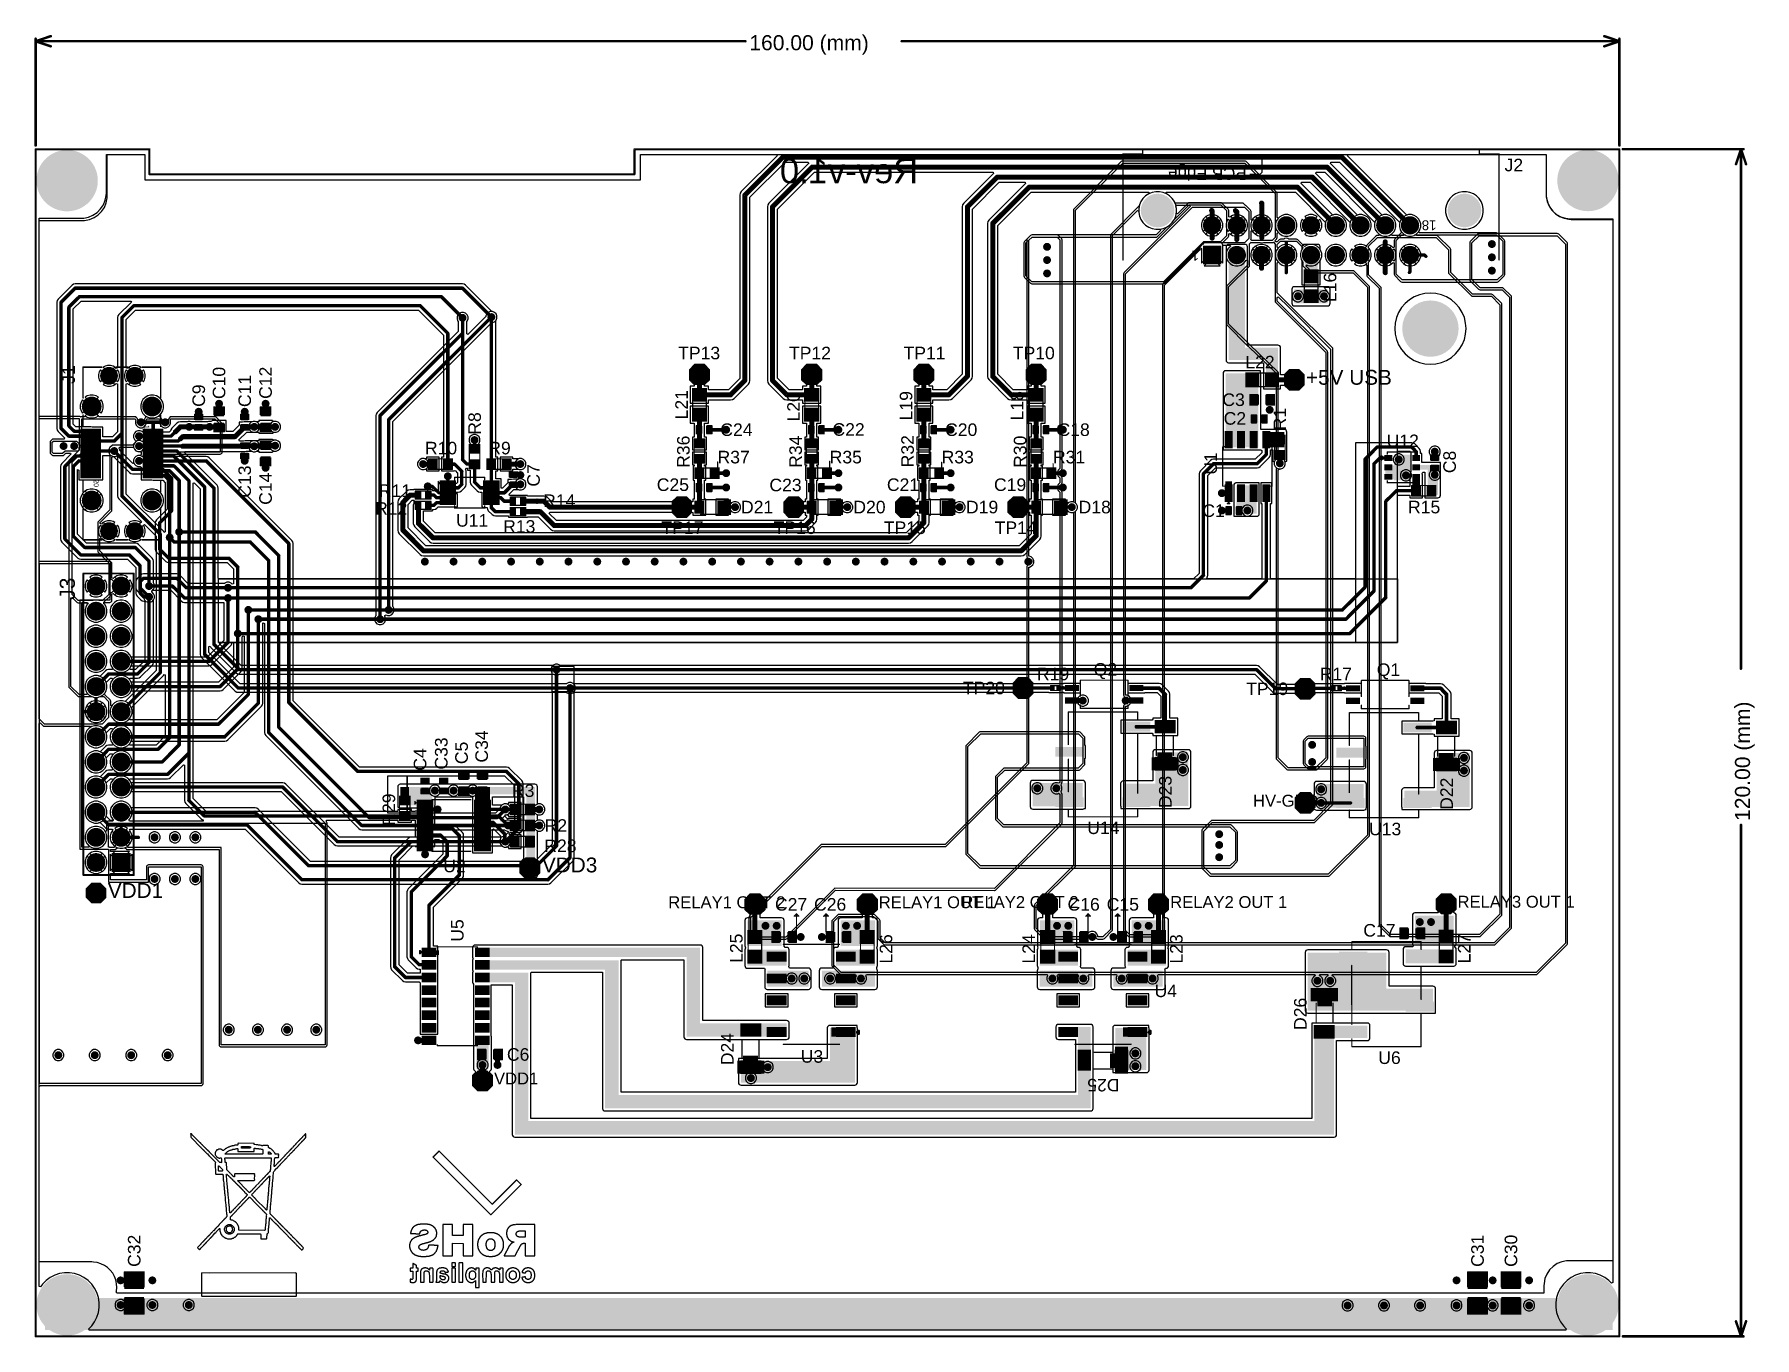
# Model space of a CAD drawing. Header units: millimetres. Extents: x 0 to 174, y 0 to 132.
import ezdxf

# ---------------------------------------------------------------- set-up
doc = ezdxf.new("R2010")
doc.units = ezdxf.units.MM
for name, color, linetype in [('BottomLayer', 5, 'Continuous'), ('BottomOverlay', 54, 'Continuous'), ('BottomSolder', 6, 'Continuous'), ('Mechanical2', 216, 'Continuous'), ('MultiLayer', 9, 'Continuous'), ('PadHoleLayer', 156, 'Continuous'), ('TopLayer', 1, 'Continuous'), ('TopOverlay', 2, 'Continuous'), ('TopPaste', 8, 'Continuous'), ('TopSolder', 216, 'Continuous'), ('ViaHoleLayer', 16, 'Continuous')]:
    doc.layers.add(name, color=color, linetype=linetype)
doc.styles.add('Arial', font='', dxfattribs={"height": 0.2})
doc.styles.get('Arial').set_extended_font_data('Arial')

msp = doc.modelspace()

# ---------------------------------------------------------------- texts
at = {"layer": 'BottomOverlay', "style": 'Arial', "text_generation_flag": 2}
msp.add_text('Rev-v1.0', height=2.5, dxfattribs=at).set_placement((89.16, 116.56))
at = {"layer": 'Mechanical2', "style": 'Arial'}
msp.add_text('160.00 (mm)', height=1.524, dxfattribs=at).set_placement((72.1, 130))
msp.add_text('120.00 (mm)', height=1.524, rotation=90, dxfattribs=at).set_placement((173.2, 52.1))
at = {"layer": 'TopOverlay', "style": 'Arial'}
for s, height, p in [('J2', 1.27, (148.4, 117.76)), ('TP13', 1.27, (64.91, 98.76)), ('TP12', 1.27, (76.11, 98.76)), ('TP11', 1.27, (87.68, 98.76)), ('TP10', 1.27, (98.72, 98.76)), ('L22', 1.27, (122.21, 97.84)), ('+5V USB', 1.5, (128.34, 96.19)), ('C3', 1.27, (119.89, 94.04)), ('C24', 1.27, (69.17, 91.01)), ('C22', 1.27, (80.5, 91.03)), ('C20', 1.27, (91.88, 91.01)), ('C18', 1.27, (103.24, 91.01)), ('C2', 1.27, (120.02, 92.15)), ('R10', 1.27, (39.33, 89.15)), ('R9', 1.27, (45.73, 89.15)), ('U12', 1.27, (136.49, 89.88)), ('R37', 1.27, (68.89, 88.24)), ('R35', 1.27, (80.22, 88.24)), ('R33', 1.27, (91.53, 88.24)), ('R31', 1.27, (102.78, 88.24)), ('R11', 1.27, (34.67, 84.84)), ('C25', 1.27, (62.75, 85.45)), ('C23', 1.27, (74.13, 85.42)), ('C21', 1.27, (86, 85.45)), ('C19', 1.27, (96.82, 85.45)), ('R12', 1.27, (34.3, 83.05)), ('R14', 1.27, (51.27, 83.83)), ('D21', 1.27, (71.26, 83.19)), ('D20', 1.27, (82.61, 83.19)), ('D19', 1.27, (93.99, 83.19)), ('D18', 1.27, (105.37, 83.19)), ('C1', 1.27, (117.87, 82.83)), ('R15', 1.27, (138.65, 83.19)), ('U11', 1.27, (42.47, 81.84)), ('R13', 1.27, (47.23, 81.23)), ('TP17', 1.27, (63.22, 81.1)), ('TP16', 1.27, (74.56, 81.1)), ('TP15', 1.27, (85.69, 81.1)), ('TP14', 1.27, (96.89, 81.1)), ('Q2', 1.27, (106.89, 66.78)), ('Q1', 1.27, (135.49, 66.75)), ('TP20', 1.27, (93.68, 64.9)), ('R19', 1.27, (101.16, 66.32)), ('TP19', 1.27, (122.3, 64.82)), ('R17', 1.27, (129.73, 66.32)), ('R3', 1.27, (48.12, 54.52)), ('R2', 1.27, (51.42, 51)), ('U14', 1.27, (106.24, 50.77)), ('U13', 1.27, (134.71, 50.65)), ('R28', 1.27, (51.39, 48.95)), ('U2', 1.27, (41.18, 46.91)), ('VDD3', 1.5, (51.15, 46.9)), ('VDD1', 1.5, (7.29, 44.32)), ('C27', 1.27, (74.69, 43.03)), ('C26', 1.27, (78.64, 43.03)), ('RELAY2 OUT 2', 1.2, (93.53, 43.3)), ('C16', 1.27, (104.25, 43.03)), ('C15', 1.27, (108.21, 43.03)), ('RELAY2 OUT 1', 1.2, (114.62, 43.3)), ('RELAY3 OUT 1', 1.2, (143.65, 43.33)), ('C17', 1.27, (134.13, 40.41)), ('U4', 1.27, (113.04, 34.29)), ('C6', 1.27, (47.61, 27.86)), ('U3', 1.27, (77.3, 27.66)), ('U6', 1.27, (135.64, 27.53)), ('VDD1', 1.2, (46.31, 25.47))]:
    msp.add_text(s, height=height, dxfattribs=at).set_placement(p)
for s, height, rotation, p in [('L16', 1.27, 90, (131.4, 104.55)), ('J1', 1.27, 90, (3.96, 96.28)), ('C10', 1.27, 90, (19.16, 94.74)), ('C12', 1.27, 90, (23.86, 94.76)), ('C9', 1.27, 90, (17.11, 93.95)), ('C11', 1.27, 90, (21.75, 93.93)), ('L21', 1.27, 90, (65.89, 92.69)), ('L20', 1.27, 90, (77.2, 92.48)), ('L19', 1.27, 90, (88.57, 92.59)), ('L18', 1.27, 90, (99.78, 92.59)), ('R8', 1.27, 90, (44.98, 91.14)), ('R1', 1.27, 90, (126.33, 91.58)), ('R36', 1.27, 90, (66.07, 87.79)), ('R34', 1.27, 90, (77.41, 87.79)), ('R32', 1.27, 90, (88.72, 87.84)), ('R30', 1.27, 90, (100.09, 87.79)), ('U1', 1.27, 90, (119.35, 87.09)), ('C8', 1.27, 90, (143.48, 87.25)), ('C13', 1.27, 90, (21.75, 84.77)), ('C14', 1.27, 90, (23.86, 84.05)), ('C7', 1.27, 90, (50.93, 85.89)), ('J3', 1.524, 90, (3.96, 74.45)), ('C34', 1.27, 90, (45.69, 58)), ('C4', 1.27, 90, (39.47, 57.18)), ('C33', 1.27, 90, (41.61, 57.29)), ('C5', 1.27, 90, (43.66, 57.84)), ('D23', 1.27, 90, (114.76, 53.4)), ('D22', 1.27, 90, (143.18, 53.22)), ('R29', 1.27, 90, (36.32, 51.62)), ('HV-GND', 1.2, 360, (122.99, 53.54)), ('RELAY1 OUT 2', 1.2, 360, (63.91, 43.28)), ('RELAY1 OUT 1', 1.2, 360, (85.18, 43.28)), ('U5', 1.27, 90, (43.23, 39.89)), ('L25', 1.27, 90, (71.42, 37.75)), ('L26', 1.27, 90, (86.54, 37.68)), ('L24', 1.27, 90, (100.96, 37.68)), ('L23', 1.27, 90, (115.87, 37.68)), ('L27', 1.27, 90, (144.96, 37.71)), ('D26', 1.27, 90, (128.4, 30.97)), ('D24', 1.27, 90, (70.51, 27.41)), ('D25', 1.27, 180, (109.5, 26.03)), ('C32', 1.27, 90, (10.59, 7.02)), ('C31', 1.27, 90, (146.3, 7.02)), ('C30', 1.27, 90, (149.68, 7.02))]:
    msp.add_text(s, height=height, rotation=rotation, dxfattribs=at).set_placement(p)

# ---------------------------------------------------------------- blocks, each defined once
blk = doc.blocks.new('T__________1')
at = {"layer": 'TopLayer'}
blk.add_hatch(color=1, dxfattribs=at).paths.add_polyline_path([(0.38, 0.76), (-0.38, 0.76), (-0.76, 0.38), (-0.76, -0.38), (-0.38, -0.76), (0.38, -0.76), (0.76, -0.38), (0.76, 0.38)])
at = {"layer": 'TopPaste'}
blk.add_hatch(color=8, dxfattribs=at).paths.add_polyline_path([(0.38, 0.76), (-0.38, 0.76), (-0.76, 0.38), (-0.76, -0.38), (-0.38, -0.76), (0.38, -0.76), (0.76, -0.38), (0.76, 0.38)])
at = {"layer": 'TopSolder'}
blk.add_hatch(color=216, dxfattribs=at).paths.add_polyline_path([(0.43, 0.86), (-0.43, 0.86), (-0.86, 0.43), (-0.86, -0.43), (-0.43, -0.86), (0.43, -0.86), (0.86, -0.43), (0.86, 0.43)])
at = {"layer": 'TopOverlay', "const_width": 0.2}
for points in [[(-0.94, 0.43), (-0.43, 0.94)], [(-0.94, -0.43), (-0.94, 0.43)], [(-0.43, 0.94), (0.43, 0.94)], [(0.43, 0.94), (0.94, 0.43)], [(0.94, -0.43), (0.94, 0.43)], [(-0.94, -0.43), (-0.43, -0.94)], [(-0.43, -0.94), (0.43, -0.94)], [(0.43, -0.94), (0.94, -0.43)]]:
    blk.add_lwpolyline(points, dxfattribs=at)
at = {"layer": 'TopOverlay', "const_width": 0.1}
for points in [[(-0.99, 0.43, 1), (-0.89, 0.43, 1)], [(-0.99, 0.43, 1), (-0.89, 0.43, 1)], [(-0.48, 0.94, 1), (-0.38, 0.94, 1)], [(-0.48, 0.94, 1), (-0.38, 0.94, 1)], [(0.38, 0.94, 1), (0.48, 0.94, 1)], [(0.38, 0.94, 1), (0.48, 0.94, 1)], [(0.89, 0.43, 1), (0.99, 0.43, 1)], [(0.89, 0.43, 1), (0.99, 0.43, 1)], [(-0.99, -0.43, 1), (-0.89, -0.43, 1)], [(-0.99, -0.43, 1), (-0.89, -0.43, 1)], [(-0.48, -0.94, 1), (-0.38, -0.94, 1)], [(-0.48, -0.94, 1), (-0.38, -0.94, 1)], [(0.38, -0.94, 1), (0.48, -0.94, 1)], [(0.38, -0.94, 1), (0.48, -0.94, 1)], [(0.89, -0.43, 1), (0.99, -0.43, 1)], [(0.89, -0.43, 1), (0.99, -0.43, 1)]]:
    blk.add_lwpolyline(points, format="xyb", close=True, dxfattribs=at)
blk = doc.blocks.new('TSW_112_15_G_D_2')
at = {"layer": 'BottomLayer'}
h = blk.add_hatch(color=5, dxfattribs=at)
edge = h.paths.add_edge_path()
edge.add_arc((-13.97, 1.27), 0.85, 0, 360)
h = blk.add_hatch(color=5, dxfattribs=at)
edge = h.paths.add_edge_path()
edge.add_arc((-11.43, 1.27), 0.85, 0, 360)
h = blk.add_hatch(color=5, dxfattribs=at)
edge = h.paths.add_edge_path()
edge.add_arc((-8.89, 1.27), 0.85, 0, 360)
h = blk.add_hatch(color=5, dxfattribs=at)
edge = h.paths.add_edge_path()
edge.add_arc((-6.35, 1.27), 0.85, 0, 360)
h = blk.add_hatch(color=5, dxfattribs=at)
edge = h.paths.add_edge_path()
edge.add_arc((-3.81, 1.27), 0.85, 0, 360)
h = blk.add_hatch(color=5, dxfattribs=at)
edge = h.paths.add_edge_path()
edge.add_arc((-1.27, 1.27), 0.85, 0, 360)
h = blk.add_hatch(color=5, dxfattribs=at)
edge = h.paths.add_edge_path()
edge.add_arc((1.27, 1.27), 0.85, 0, 360)
h = blk.add_hatch(color=5, dxfattribs=at)
edge = h.paths.add_edge_path()
edge.add_arc((3.81, 1.27), 0.85, 0, 360)
h = blk.add_hatch(color=5, dxfattribs=at)
edge = h.paths.add_edge_path()
edge.add_arc((6.35, 1.27), 0.85, 0, 360)
h = blk.add_hatch(color=5, dxfattribs=at)
edge = h.paths.add_edge_path()
edge.add_arc((8.89, 1.27), 0.85, 0, 360)
h = blk.add_hatch(color=5, dxfattribs=at)
edge = h.paths.add_edge_path()
edge.add_arc((11.43, 1.27), 0.85, 0, 360)
h = blk.add_hatch(color=5, dxfattribs=at)
edge = h.paths.add_edge_path()
edge.add_arc((13.97, 1.27), 0.85, 0, 360)
blk.add_hatch(color=5, dxfattribs=at).paths.add_polyline_path([(-14.82, -0.42), (-13.12, -0.42), (-13.12, -2.12), (-14.82, -2.12)])
h = blk.add_hatch(color=5, dxfattribs=at)
edge = h.paths.add_edge_path()
edge.add_arc((-11.43, -1.27), 0.85, 0, 360)
h = blk.add_hatch(color=5, dxfattribs=at)
edge = h.paths.add_edge_path()
edge.add_arc((-8.89, -1.27), 0.85, 0, 360)
h = blk.add_hatch(color=5, dxfattribs=at)
edge = h.paths.add_edge_path()
edge.add_arc((-6.35, -1.27), 0.85, 0, 360)
h = blk.add_hatch(color=5, dxfattribs=at)
edge = h.paths.add_edge_path()
edge.add_arc((-3.81, -1.27), 0.85, 0, 360)
h = blk.add_hatch(color=5, dxfattribs=at)
edge = h.paths.add_edge_path()
edge.add_arc((-1.27, -1.27), 0.85, 0, 360)
h = blk.add_hatch(color=5, dxfattribs=at)
edge = h.paths.add_edge_path()
edge.add_arc((1.27, -1.27), 0.85, 0, 360)
h = blk.add_hatch(color=5, dxfattribs=at)
edge = h.paths.add_edge_path()
edge.add_arc((3.81, -1.27), 0.85, 0, 360)
h = blk.add_hatch(color=5, dxfattribs=at)
edge = h.paths.add_edge_path()
edge.add_arc((6.35, -1.27), 0.85, 0, 360)
h = blk.add_hatch(color=5, dxfattribs=at)
edge = h.paths.add_edge_path()
edge.add_arc((8.89, -1.27), 0.85, 0, 360)
h = blk.add_hatch(color=5, dxfattribs=at)
edge = h.paths.add_edge_path()
edge.add_arc((11.43, -1.27), 0.85, 0, 360)
h = blk.add_hatch(color=5, dxfattribs=at)
edge = h.paths.add_edge_path()
edge.add_arc((13.97, -1.27), 0.85, 0, 360)
at = {"layer": 'BottomSolder'}
h = blk.add_hatch(color=6, dxfattribs=at)
edge = h.paths.add_edge_path()
edge.add_arc((-13.97, 1.27), 0.952, 0, 360)
h = blk.add_hatch(color=6, dxfattribs=at)
edge = h.paths.add_edge_path()
edge.add_arc((-11.43, 1.27), 0.952, 0, 360)
h = blk.add_hatch(color=6, dxfattribs=at)
edge = h.paths.add_edge_path()
edge.add_arc((-8.89, 1.27), 0.952, 0, 360)
h = blk.add_hatch(color=6, dxfattribs=at)
edge = h.paths.add_edge_path()
edge.add_arc((-6.35, 1.27), 0.952, 0, 360)
h = blk.add_hatch(color=6, dxfattribs=at)
edge = h.paths.add_edge_path()
edge.add_arc((-3.81, 1.27), 0.952, 0, 360)
h = blk.add_hatch(color=6, dxfattribs=at)
edge = h.paths.add_edge_path()
edge.add_arc((-1.27, 1.27), 0.952, 0, 360)
h = blk.add_hatch(color=6, dxfattribs=at)
edge = h.paths.add_edge_path()
edge.add_arc((1.27, 1.27), 0.952, 0, 360)
h = blk.add_hatch(color=6, dxfattribs=at)
edge = h.paths.add_edge_path()
edge.add_arc((3.81, 1.27), 0.952, 0, 360)
h = blk.add_hatch(color=6, dxfattribs=at)
edge = h.paths.add_edge_path()
edge.add_arc((6.35, 1.27), 0.952, 0, 360)
h = blk.add_hatch(color=6, dxfattribs=at)
edge = h.paths.add_edge_path()
edge.add_arc((8.89, 1.27), 0.952, 0, 360)
h = blk.add_hatch(color=6, dxfattribs=at)
edge = h.paths.add_edge_path()
edge.add_arc((11.43, 1.27), 0.952, 0, 360)
h = blk.add_hatch(color=6, dxfattribs=at)
edge = h.paths.add_edge_path()
edge.add_arc((13.97, 1.27), 0.952, 0, 360)
blk.add_hatch(color=6, dxfattribs=at).paths.add_polyline_path([(-14.92, -0.32), (-13.02, -0.32), (-13.02, -2.22), (-14.92, -2.22)])
h = blk.add_hatch(color=6, dxfattribs=at)
edge = h.paths.add_edge_path()
edge.add_arc((-11.43, -1.27), 0.952, 0, 360)
h = blk.add_hatch(color=6, dxfattribs=at)
edge = h.paths.add_edge_path()
edge.add_arc((-8.89, -1.27), 0.952, 0, 360)
h = blk.add_hatch(color=6, dxfattribs=at)
edge = h.paths.add_edge_path()
edge.add_arc((-6.35, -1.27), 0.952, 0, 360)
h = blk.add_hatch(color=6, dxfattribs=at)
edge = h.paths.add_edge_path()
edge.add_arc((-3.81, -1.27), 0.952, 0, 360)
h = blk.add_hatch(color=6, dxfattribs=at)
edge = h.paths.add_edge_path()
edge.add_arc((-1.27, -1.27), 0.952, 0, 360)
h = blk.add_hatch(color=6, dxfattribs=at)
edge = h.paths.add_edge_path()
edge.add_arc((1.27, -1.27), 0.952, 0, 360)
h = blk.add_hatch(color=6, dxfattribs=at)
edge = h.paths.add_edge_path()
edge.add_arc((3.81, -1.27), 0.952, 0, 360)
h = blk.add_hatch(color=6, dxfattribs=at)
edge = h.paths.add_edge_path()
edge.add_arc((6.35, -1.27), 0.952, 0, 360)
h = blk.add_hatch(color=6, dxfattribs=at)
edge = h.paths.add_edge_path()
edge.add_arc((8.89, -1.27), 0.952, 0, 360)
h = blk.add_hatch(color=6, dxfattribs=at)
edge = h.paths.add_edge_path()
edge.add_arc((11.43, -1.27), 0.952, 0, 360)
h = blk.add_hatch(color=6, dxfattribs=at)
edge = h.paths.add_edge_path()
edge.add_arc((13.97, -1.27), 0.952, 0, 360)
at = {"layer": 'MultiLayer'}
h = blk.add_hatch(color=9, dxfattribs=at)
edge = h.paths.add_edge_path()
edge.add_arc((-13.97, 1.27), 0.85, 0, 360)
h = blk.add_hatch(color=9, dxfattribs=at)
edge = h.paths.add_edge_path()
edge.add_arc((-11.43, 1.27), 0.85, 0, 360)
h = blk.add_hatch(color=9, dxfattribs=at)
edge = h.paths.add_edge_path()
edge.add_arc((-8.89, 1.27), 0.85, 0, 360)
h = blk.add_hatch(color=9, dxfattribs=at)
edge = h.paths.add_edge_path()
edge.add_arc((-6.35, 1.27), 0.85, 0, 360)
h = blk.add_hatch(color=9, dxfattribs=at)
edge = h.paths.add_edge_path()
edge.add_arc((-3.81, 1.27), 0.85, 0, 360)
h = blk.add_hatch(color=9, dxfattribs=at)
edge = h.paths.add_edge_path()
edge.add_arc((-1.27, 1.27), 0.85, 0, 360)
h = blk.add_hatch(color=9, dxfattribs=at)
edge = h.paths.add_edge_path()
edge.add_arc((1.27, 1.27), 0.85, 0, 360)
h = blk.add_hatch(color=9, dxfattribs=at)
edge = h.paths.add_edge_path()
edge.add_arc((3.81, 1.27), 0.85, 0, 360)
h = blk.add_hatch(color=9, dxfattribs=at)
edge = h.paths.add_edge_path()
edge.add_arc((6.35, 1.27), 0.85, 0, 360)
h = blk.add_hatch(color=9, dxfattribs=at)
edge = h.paths.add_edge_path()
edge.add_arc((8.89, 1.27), 0.85, 0, 360)
h = blk.add_hatch(color=9, dxfattribs=at)
edge = h.paths.add_edge_path()
edge.add_arc((11.43, 1.27), 0.85, 0, 360)
h = blk.add_hatch(color=9, dxfattribs=at)
edge = h.paths.add_edge_path()
edge.add_arc((13.97, 1.27), 0.85, 0, 360)
blk.add_hatch(color=9, dxfattribs=at).paths.add_polyline_path([(-14.82, -0.42), (-13.12, -0.42), (-13.12, -2.12), (-14.82, -2.12)])
h = blk.add_hatch(color=9, dxfattribs=at)
edge = h.paths.add_edge_path()
edge.add_arc((-11.43, -1.27), 0.85, 0, 360)
h = blk.add_hatch(color=9, dxfattribs=at)
edge = h.paths.add_edge_path()
edge.add_arc((-8.89, -1.27), 0.85, 0, 360)
h = blk.add_hatch(color=9, dxfattribs=at)
edge = h.paths.add_edge_path()
edge.add_arc((-6.35, -1.27), 0.85, 0, 360)
h = blk.add_hatch(color=9, dxfattribs=at)
edge = h.paths.add_edge_path()
edge.add_arc((-3.81, -1.27), 0.85, 0, 360)
h = blk.add_hatch(color=9, dxfattribs=at)
edge = h.paths.add_edge_path()
edge.add_arc((-1.27, -1.27), 0.85, 0, 360)
h = blk.add_hatch(color=9, dxfattribs=at)
edge = h.paths.add_edge_path()
edge.add_arc((1.27, -1.27), 0.85, 0, 360)
h = blk.add_hatch(color=9, dxfattribs=at)
edge = h.paths.add_edge_path()
edge.add_arc((3.81, -1.27), 0.85, 0, 360)
h = blk.add_hatch(color=9, dxfattribs=at)
edge = h.paths.add_edge_path()
edge.add_arc((6.35, -1.27), 0.85, 0, 360)
h = blk.add_hatch(color=9, dxfattribs=at)
edge = h.paths.add_edge_path()
edge.add_arc((8.89, -1.27), 0.85, 0, 360)
h = blk.add_hatch(color=9, dxfattribs=at)
edge = h.paths.add_edge_path()
edge.add_arc((11.43, -1.27), 0.85, 0, 360)
h = blk.add_hatch(color=9, dxfattribs=at)
edge = h.paths.add_edge_path()
edge.add_arc((13.97, -1.27), 0.85, 0, 360)
at = {"layer": 'PadHoleLayer'}
h = blk.add_hatch(color=156, dxfattribs=at)
edge = h.paths.add_edge_path()
edge.add_arc((-13.97, 1.27), 0.51, 0, 360)
h = blk.add_hatch(color=156, dxfattribs=at)
edge = h.paths.add_edge_path()
edge.add_arc((-11.43, 1.27), 0.51, 0, 360)
h = blk.add_hatch(color=156, dxfattribs=at)
edge = h.paths.add_edge_path()
edge.add_arc((-8.89, 1.27), 0.51, 0, 360)
h = blk.add_hatch(color=156, dxfattribs=at)
edge = h.paths.add_edge_path()
edge.add_arc((-6.35, 1.27), 0.51, 0, 360)
h = blk.add_hatch(color=156, dxfattribs=at)
edge = h.paths.add_edge_path()
edge.add_arc((-3.81, 1.27), 0.51, 0, 360)
h = blk.add_hatch(color=156, dxfattribs=at)
edge = h.paths.add_edge_path()
edge.add_arc((-1.27, 1.27), 0.51, 0, 360)
h = blk.add_hatch(color=156, dxfattribs=at)
edge = h.paths.add_edge_path()
edge.add_arc((1.27, 1.27), 0.51, 0, 360)
h = blk.add_hatch(color=156, dxfattribs=at)
edge = h.paths.add_edge_path()
edge.add_arc((3.81, 1.27), 0.51, 0, 360)
h = blk.add_hatch(color=156, dxfattribs=at)
edge = h.paths.add_edge_path()
edge.add_arc((6.35, 1.27), 0.51, 0, 360)
h = blk.add_hatch(color=156, dxfattribs=at)
edge = h.paths.add_edge_path()
edge.add_arc((8.89, 1.27), 0.51, 0, 360)
h = blk.add_hatch(color=156, dxfattribs=at)
edge = h.paths.add_edge_path()
edge.add_arc((11.43, 1.27), 0.51, 0, 360)
h = blk.add_hatch(color=156, dxfattribs=at)
edge = h.paths.add_edge_path()
edge.add_arc((13.97, 1.27), 0.51, 0, 360)
h = blk.add_hatch(color=156, dxfattribs=at)
edge = h.paths.add_edge_path()
edge.add_arc((-13.97, -1.27), 0.51, 0, 360)
h = blk.add_hatch(color=156, dxfattribs=at)
edge = h.paths.add_edge_path()
edge.add_arc((-11.43, -1.27), 0.51, 0, 360)
h = blk.add_hatch(color=156, dxfattribs=at)
edge = h.paths.add_edge_path()
edge.add_arc((-8.89, -1.27), 0.51, 0, 360)
h = blk.add_hatch(color=156, dxfattribs=at)
edge = h.paths.add_edge_path()
edge.add_arc((-6.35, -1.27), 0.51, 0, 360)
h = blk.add_hatch(color=156, dxfattribs=at)
edge = h.paths.add_edge_path()
edge.add_arc((-3.81, -1.27), 0.51, 0, 360)
h = blk.add_hatch(color=156, dxfattribs=at)
edge = h.paths.add_edge_path()
edge.add_arc((-1.27, -1.27), 0.51, 0, 360)
h = blk.add_hatch(color=156, dxfattribs=at)
edge = h.paths.add_edge_path()
edge.add_arc((1.27, -1.27), 0.51, 0, 360)
h = blk.add_hatch(color=156, dxfattribs=at)
edge = h.paths.add_edge_path()
edge.add_arc((3.81, -1.27), 0.51, 0, 360)
h = blk.add_hatch(color=156, dxfattribs=at)
edge = h.paths.add_edge_path()
edge.add_arc((6.35, -1.27), 0.51, 0, 360)
h = blk.add_hatch(color=156, dxfattribs=at)
edge = h.paths.add_edge_path()
edge.add_arc((8.89, -1.27), 0.51, 0, 360)
h = blk.add_hatch(color=156, dxfattribs=at)
edge = h.paths.add_edge_path()
edge.add_arc((11.43, -1.27), 0.51, 0, 360)
h = blk.add_hatch(color=156, dxfattribs=at)
edge = h.paths.add_edge_path()
edge.add_arc((13.97, -1.27), 0.51, 0, 360)
at = {"layer": 'TopLayer'}
h = blk.add_hatch(color=1, dxfattribs=at)
edge = h.paths.add_edge_path()
edge.add_arc((-13.97, 1.27), 0.85, 0, 360)
h = blk.add_hatch(color=1, dxfattribs=at)
edge = h.paths.add_edge_path()
edge.add_arc((-11.43, 1.27), 0.85, 0, 360)
h = blk.add_hatch(color=1, dxfattribs=at)
edge = h.paths.add_edge_path()
edge.add_arc((-8.89, 1.27), 0.85, 0, 360)
h = blk.add_hatch(color=1, dxfattribs=at)
edge = h.paths.add_edge_path()
edge.add_arc((-6.35, 1.27), 0.85, 0, 360)
h = blk.add_hatch(color=1, dxfattribs=at)
edge = h.paths.add_edge_path()
edge.add_arc((-3.81, 1.27), 0.85, 0, 360)
h = blk.add_hatch(color=1, dxfattribs=at)
edge = h.paths.add_edge_path()
edge.add_arc((-1.27, 1.27), 0.85, 0, 360)
h = blk.add_hatch(color=1, dxfattribs=at)
edge = h.paths.add_edge_path()
edge.add_arc((1.27, 1.27), 0.85, 0, 360)
h = blk.add_hatch(color=1, dxfattribs=at)
edge = h.paths.add_edge_path()
edge.add_arc((3.81, 1.27), 0.85, 0, 360)
h = blk.add_hatch(color=1, dxfattribs=at)
edge = h.paths.add_edge_path()
edge.add_arc((6.35, 1.27), 0.85, 0, 360)
h = blk.add_hatch(color=1, dxfattribs=at)
edge = h.paths.add_edge_path()
edge.add_arc((8.89, 1.27), 0.85, 0, 360)
h = blk.add_hatch(color=1, dxfattribs=at)
edge = h.paths.add_edge_path()
edge.add_arc((11.43, 1.27), 0.85, 0, 360)
h = blk.add_hatch(color=1, dxfattribs=at)
edge = h.paths.add_edge_path()
edge.add_arc((13.97, 1.27), 0.85, 0, 360)
blk.add_hatch(color=1, dxfattribs=at).paths.add_polyline_path([(-14.82, -0.42), (-13.12, -0.42), (-13.12, -2.12), (-14.82, -2.12)])
h = blk.add_hatch(color=1, dxfattribs=at)
edge = h.paths.add_edge_path()
edge.add_arc((-11.43, -1.27), 0.85, 0, 360)
h = blk.add_hatch(color=1, dxfattribs=at)
edge = h.paths.add_edge_path()
edge.add_arc((-8.89, -1.27), 0.85, 0, 360)
h = blk.add_hatch(color=1, dxfattribs=at)
edge = h.paths.add_edge_path()
edge.add_arc((-6.35, -1.27), 0.85, 0, 360)
h = blk.add_hatch(color=1, dxfattribs=at)
edge = h.paths.add_edge_path()
edge.add_arc((-3.81, -1.27), 0.85, 0, 360)
h = blk.add_hatch(color=1, dxfattribs=at)
edge = h.paths.add_edge_path()
edge.add_arc((-1.27, -1.27), 0.85, 0, 360)
h = blk.add_hatch(color=1, dxfattribs=at)
edge = h.paths.add_edge_path()
edge.add_arc((1.27, -1.27), 0.85, 0, 360)
h = blk.add_hatch(color=1, dxfattribs=at)
edge = h.paths.add_edge_path()
edge.add_arc((3.81, -1.27), 0.85, 0, 360)
h = blk.add_hatch(color=1, dxfattribs=at)
edge = h.paths.add_edge_path()
edge.add_arc((6.35, -1.27), 0.85, 0, 360)
h = blk.add_hatch(color=1, dxfattribs=at)
edge = h.paths.add_edge_path()
edge.add_arc((8.89, -1.27), 0.85, 0, 360)
h = blk.add_hatch(color=1, dxfattribs=at)
edge = h.paths.add_edge_path()
edge.add_arc((11.43, -1.27), 0.85, 0, 360)
h = blk.add_hatch(color=1, dxfattribs=at)
edge = h.paths.add_edge_path()
edge.add_arc((13.97, -1.27), 0.85, 0, 360)
at = {"layer": 'TopSolder'}
h = blk.add_hatch(color=216, dxfattribs=at)
edge = h.paths.add_edge_path()
edge.add_arc((-13.97, 1.27), 0.952, 0, 360)
h = blk.add_hatch(color=216, dxfattribs=at)
edge = h.paths.add_edge_path()
edge.add_arc((-11.43, 1.27), 0.952, 0, 360)
h = blk.add_hatch(color=216, dxfattribs=at)
edge = h.paths.add_edge_path()
edge.add_arc((-8.89, 1.27), 0.952, 0, 360)
h = blk.add_hatch(color=216, dxfattribs=at)
edge = h.paths.add_edge_path()
edge.add_arc((-6.35, 1.27), 0.952, 0, 360)
h = blk.add_hatch(color=216, dxfattribs=at)
edge = h.paths.add_edge_path()
edge.add_arc((-3.81, 1.27), 0.952, 0, 360)
h = blk.add_hatch(color=216, dxfattribs=at)
edge = h.paths.add_edge_path()
edge.add_arc((-1.27, 1.27), 0.952, 0, 360)
h = blk.add_hatch(color=216, dxfattribs=at)
edge = h.paths.add_edge_path()
edge.add_arc((1.27, 1.27), 0.952, 0, 360)
h = blk.add_hatch(color=216, dxfattribs=at)
edge = h.paths.add_edge_path()
edge.add_arc((3.81, 1.27), 0.952, 0, 360)
h = blk.add_hatch(color=216, dxfattribs=at)
edge = h.paths.add_edge_path()
edge.add_arc((6.35, 1.27), 0.952, 0, 360)
h = blk.add_hatch(color=216, dxfattribs=at)
edge = h.paths.add_edge_path()
edge.add_arc((8.89, 1.27), 0.952, 0, 360)
h = blk.add_hatch(color=216, dxfattribs=at)
edge = h.paths.add_edge_path()
edge.add_arc((11.43, 1.27), 0.952, 0, 360)
h = blk.add_hatch(color=216, dxfattribs=at)
edge = h.paths.add_edge_path()
edge.add_arc((13.97, 1.27), 0.952, 0, 360)
blk.add_hatch(color=216, dxfattribs=at).paths.add_polyline_path([(-14.92, -0.32), (-13.02, -0.32), (-13.02, -2.22), (-14.92, -2.22)])
h = blk.add_hatch(color=216, dxfattribs=at)
edge = h.paths.add_edge_path()
edge.add_arc((-11.43, -1.27), 0.952, 0, 360)
h = blk.add_hatch(color=216, dxfattribs=at)
edge = h.paths.add_edge_path()
edge.add_arc((-8.89, -1.27), 0.952, 0, 360)
h = blk.add_hatch(color=216, dxfattribs=at)
edge = h.paths.add_edge_path()
edge.add_arc((-6.35, -1.27), 0.952, 0, 360)
h = blk.add_hatch(color=216, dxfattribs=at)
edge = h.paths.add_edge_path()
edge.add_arc((-3.81, -1.27), 0.952, 0, 360)
h = blk.add_hatch(color=216, dxfattribs=at)
edge = h.paths.add_edge_path()
edge.add_arc((-1.27, -1.27), 0.952, 0, 360)
h = blk.add_hatch(color=216, dxfattribs=at)
edge = h.paths.add_edge_path()
edge.add_arc((1.27, -1.27), 0.952, 0, 360)
h = blk.add_hatch(color=216, dxfattribs=at)
edge = h.paths.add_edge_path()
edge.add_arc((3.81, -1.27), 0.952, 0, 360)
h = blk.add_hatch(color=216, dxfattribs=at)
edge = h.paths.add_edge_path()
edge.add_arc((6.35, -1.27), 0.952, 0, 360)
h = blk.add_hatch(color=216, dxfattribs=at)
edge = h.paths.add_edge_path()
edge.add_arc((8.89, -1.27), 0.952, 0, 360)
h = blk.add_hatch(color=216, dxfattribs=at)
edge = h.paths.add_edge_path()
edge.add_arc((11.43, -1.27), 0.952, 0, 360)
h = blk.add_hatch(color=216, dxfattribs=at)
edge = h.paths.add_edge_path()
edge.add_arc((13.97, -1.27), 0.952, 0, 360)
at = {"layer": 'TopOverlay', "const_width": 0.2}
for points in [[(-15.24, 2.54), (15.24, 2.54)], [(-15.24, 2.54), (-15.24, -2.54)], [(15.24, 2.54), (15.24, -2.54)], [(-15.24, -2.54), (15.24, -2.54)]]:
    blk.add_lwpolyline(points, dxfattribs=at)
at = {"layer": 'TopOverlay', "const_width": 0.1}
for points in [[(-15.29, 2.54, 1), (-15.19, 2.54, 1)], [(-15.29, 2.54, 1), (-15.19, 2.54, 1)], [(15.19, 2.54, 1), (15.29, 2.54, 1)], [(15.19, 2.54, 1), (15.29, 2.54, 1)], [(-15.29, -2.54, 1), (-15.19, -2.54, 1)], [(-15.29, -2.54, 1), (-15.19, -2.54, 1)], [(15.19, -2.54, 1), (15.29, -2.54, 1)], [(15.19, -2.54, 1), (15.29, -2.54, 1)]]:
    blk.add_lwpolyline(points, format="xyb", close=True, dxfattribs=at)
blk = doc.blocks.new('G6L_1FDC12_3')
at = {"layer": 'TopLayer'}
for points in [[(2.04, 3.41), (2.04, 4.21), (4.7, 4.21), (4.7, 3.41)], [(-4.7, 0.87), (-4.7, 1.67), (-2.04, 1.67), (-2.04, 0.87)], [(-4.7, -4.21), (-4.7, -3.41), (-2.04, -3.41), (-2.04, -4.21)], [(2.04, -4.21), (2.04, -3.41), (4.7, -3.41), (4.7, -4.21)]]:
    blk.add_hatch(color=1, dxfattribs=at).paths.add_polyline_path(points)
at = {"layer": 'TopPaste'}
for points in [[(2.04, 3.41), (2.04, 4.21), (4.7, 4.21), (4.7, 3.41)], [(-4.7, 0.87), (-4.7, 1.67), (-2.04, 1.67), (-2.04, 0.87)], [(-4.7, -4.21), (-4.7, -3.41), (-2.04, -3.41), (-2.04, -4.21)], [(2.04, -4.21), (2.04, -3.41), (4.7, -3.41), (4.7, -4.21)]]:
    blk.add_hatch(color=8, dxfattribs=at).paths.add_polyline_path(points)
at = {"layer": 'TopSolder'}
for points in [[(1.94, 3.31), (1.94, 4.31), (4.8, 4.31), (4.8, 3.31)], [(-4.8, 0.77), (-4.8, 1.77), (-1.94, 1.77), (-1.94, 0.77)], [(-4.8, -4.31), (-4.8, -3.31), (-1.94, -3.31), (-1.94, -4.31)], [(1.94, -4.31), (1.94, -3.31), (4.8, -3.31), (4.8, -4.31)]]:
    blk.add_hatch(color=216, dxfattribs=at).paths.add_polyline_path(points)
at = {"layer": 'TopOverlay', "const_width": 0.127}
for points in [[(-3.5, 2.01), (-3.5, 5.3)], [(-3.5, 5.3), (3.5, 5.3)], [(3.5, 4.52), (3.5, 5.3)], [(3.5, 3.07), (3.51, -2.9)], [(-3.5, -2.76), (-3.5, 0.53)], [(-3.5, -5.3), (-3.5, -4.52)], [(3.5, -5.3), (3.5, -4.52)], [(-3.5, -5.3), (3.5, -5.3)]]:
    blk.add_lwpolyline(points, dxfattribs=at)
at = {"layer": 'TopOverlay', "const_width": 0.0635}
for points in [[(-3.53, 5.3, 1), (-3.47, 5.3, 1)], [(-3.53, 5.3, 1), (-3.47, 5.3, 1)], [(3.47, 5.3, 1), (3.53, 5.3, 1)], [(3.47, 5.3, 1), (3.53, 5.3, 1)], [(3.47, 4.52, 1), (3.53, 4.52, 1)], [(-3.53, 2.01, 1), (-3.47, 2.01, 1)], [(3.47, 3.07, 1), (3.53, 3.07, 1)], [(-3.53, 0.53, 1), (-3.47, 0.53, 1)], [(-3.53, -2.76, 1), (-3.47, -2.76, 1)], [(3.47, -2.9, 1), (3.54, -2.9, 1)], [(-3.53, -4.52, 1), (-3.47, -4.52, 1)], [(3.47, -4.52, 1), (3.53, -4.52, 1)], [(-3.53, -5.3, 1), (-3.47, -5.3, 1)], [(-3.53, -5.3, 1), (-3.47, -5.3, 1)], [(3.47, -5.3, 1), (3.53, -5.3, 1)], [(3.47, -5.3, 1), (3.53, -5.3, 1)]]:
    blk.add_lwpolyline(points, format="xyb", close=True, dxfattribs=at)
blk = doc.blocks.new('G6L_1FDC12_4')
at = {"layer": 'TopLayer'}
for points in [[(2.04, 3.41), (2.04, 4.21), (4.7, 4.21), (4.7, 3.41)], [(-4.7, 0.87), (-4.7, 1.67), (-2.04, 1.67), (-2.04, 0.87)], [(-4.7, -4.21), (-4.7, -3.41), (-2.04, -3.41), (-2.04, -4.21)], [(2.04, -4.21), (2.04, -3.41), (4.7, -3.41), (4.7, -4.21)]]:
    blk.add_hatch(color=1, dxfattribs=at).paths.add_polyline_path(points)
at = {"layer": 'TopPaste'}
for points in [[(2.04, 3.41), (2.04, 4.21), (4.7, 4.21), (4.7, 3.41)], [(-4.7, 0.87), (-4.7, 1.67), (-2.04, 1.67), (-2.04, 0.87)], [(-4.7, -4.21), (-4.7, -3.41), (-2.04, -3.41), (-2.04, -4.21)], [(2.04, -4.21), (2.04, -3.41), (4.7, -3.41), (4.7, -4.21)]]:
    blk.add_hatch(color=8, dxfattribs=at).paths.add_polyline_path(points)
at = {"layer": 'TopSolder'}
for points in [[(1.94, 3.31), (1.94, 4.31), (4.8, 4.31), (4.8, 3.31)], [(-4.8, 0.77), (-4.8, 1.77), (-1.94, 1.77), (-1.94, 0.77)], [(-4.8, -4.31), (-4.8, -3.31), (-1.94, -3.31), (-1.94, -4.31)], [(1.94, -4.31), (1.94, -3.31), (4.8, -3.31), (4.8, -4.31)]]:
    blk.add_hatch(color=216, dxfattribs=at).paths.add_polyline_path(points)
at = {"layer": 'TopOverlay', "const_width": 0.127}
for points in [[(-3.5, 5.3), (3.5, 5.3)], [(-3.5, 2.01), (-3.5, 5.3)], [(3.5, 4.52), (3.5, 5.3)], [(3.5, 3.07), (3.51, -2.9)], [(-3.5, -2.76), (-3.5, 0.53)], [(-3.5, -5.3), (-3.5, -4.52)], [(3.5, -5.3), (3.5, -4.52)], [(-3.5, -5.3), (3.5, -5.3)]]:
    blk.add_lwpolyline(points, dxfattribs=at)
at = {"layer": 'TopOverlay', "const_width": 0.0635}
for points in [[(-3.53, 5.3, 1), (-3.47, 5.3, 1)], [(-3.53, 5.3, 1), (-3.47, 5.3, 1)], [(3.47, 5.3, 1), (3.53, 5.3, 1)], [(3.47, 5.3, 1), (3.53, 5.3, 1)], [(3.47, 4.52, 1), (3.53, 4.52, 1)], [(-3.53, 2.01, 1), (-3.47, 2.01, 1)], [(3.47, 3.07, 1), (3.53, 3.07, 1)], [(-3.53, 0.53, 1), (-3.47, 0.53, 1)], [(-3.53, -2.76, 1), (-3.47, -2.76, 1)], [(3.47, -2.9, 1), (3.54, -2.9, 1)], [(-3.53, -4.52, 1), (-3.47, -4.52, 1)], [(3.47, -4.52, 1), (3.53, -4.52, 1)], [(-3.53, -5.3, 1), (-3.47, -5.3, 1)], [(-3.53, -5.3, 1), (-3.47, -5.3, 1)], [(3.47, -5.3, 1), (3.53, -5.3, 1)], [(3.47, -5.3, 1), (3.53, -5.3, 1)]]:
    blk.add_lwpolyline(points, format="xyb", close=True, dxfattribs=at)
blk = doc.blocks.new('HDC2021DEBT_5')
at = {"layer": 'TopLayer'}
for points in [[(-1.7, 1.15), (-1.1, 1.15), (-1.1, 0.75), (-1.7, 0.75)], [(-1.7, 0.2), (-1.1, 0.2), (-1.1, -0.2), (-1.7, -0.2)], [(-0.75, 1.2), (0.75, 1.2), (0.75, -1.2), (-0.75, -1.2)], [(1.1, 1.15), (1.7, 1.15), (1.7, 0.75), (1.1, 0.75)], [(1.1, 0.2), (1.7, 0.2), (1.7, -0.2), (1.1, -0.2)], [(-1.7, -0.75), (-1.1, -0.75), (-1.1, -1.15), (-1.7, -1.15)], [(1.1, -0.75), (1.7, -0.75), (1.7, -1.15), (1.1, -1.15)]]:
    blk.add_hatch(color=1, dxfattribs=at).paths.add_polyline_path(points)
at = {"layer": 'TopPaste'}
for points in [[(-1.7, 1.15), (-1.1, 1.15), (-1.1, 0.75), (-1.7, 0.75)], [(-1.7, 0.2), (-1.1, 0.2), (-1.1, -0.2), (-1.7, -0.2)], [(-0.75, 1.2), (0.75, 1.2), (0.75, -1.2), (-0.75, -1.2)], [(1.1, 1.15), (1.7, 1.15), (1.7, 0.75), (1.1, 0.75)], [(1.1, 0.2), (1.7, 0.2), (1.7, -0.2), (1.1, -0.2)], [(-1.7, -0.75), (-1.1, -0.75), (-1.1, -1.15), (-1.7, -1.15)], [(1.1, -0.75), (1.7, -0.75), (1.7, -1.15), (1.1, -1.15)]]:
    blk.add_hatch(color=8, dxfattribs=at).paths.add_polyline_path(points)
at = {"layer": 'TopSolder'}
for points in [[(-1.8, 1.25), (-1, 1.25), (-1, 0.65), (-1.8, 0.65)], [(-1.8, 0.3), (-1, 0.3), (-1, -0.3), (-1.8, -0.3)], [(-0.85, 1.3), (0.85, 1.3), (0.85, -1.3), (-0.85, -1.3)], [(1, 1.25), (1.8, 1.25), (1.8, 0.65), (1, 0.65)], [(1, 0.3), (1.8, 0.3), (1.8, -0.3), (1, -0.3)], [(-1.8, -0.65), (-1, -0.65), (-1, -1.25), (-1.8, -1.25)], [(1, -0.65), (1.8, -0.65), (1.8, -1.25), (1, -1.25)]]:
    blk.add_hatch(color=216, dxfattribs=at).paths.add_polyline_path(points)
at = {"layer": 'TopOverlay'}
for points, const_width in [([(-2.11, 1.09), (-1.98, 0.97)], 0.3), ([(-2.11, 0.84), (-2.11, 1.09)], 0.3), ([(-2.11, 0.84), (-1.98, 0.97)], 0.3), ([(-1.52, 1.55), (1.52, 1.55)], 0.127), ([(-1.52, 1.35), (-1.52, 1.55)], 0.127), ([(1.52, 1.35), (1.52, 1.55)], 0.127), ([(-1.52, -1.55), (-1.52, -1.35)], 0.127), ([(-1.52, -1.55), (1.52, -1.55)], 0.127), ([(1.52, -1.55), (1.52, -1.35)], 0.127)]:
    blk.add_lwpolyline(points, dxfattribs=dict(at, const_width=const_width))
for points, const_width in [([(-2.19, 1.09, 1), (-2.04, 1.09, 1)], 0.15), ([(-2.19, 1.09, 1), (-2.04, 1.09, 1)], 0.15), ([(-2.19, 0.84, 1), (-2.04, 0.84, 1)], 0.15), ([(-2.19, 0.84, 1), (-2.04, 0.84, 1)], 0.15), ([(-2.06, 0.97, 1), (-1.91, 0.97, 1)], 0.15), ([(-2.06, 0.97, 1), (-1.91, 0.97, 1)], 0.15), ([(-1.56, 1.55, 1), (-1.49, 1.55, 1)], 0.0635), ([(-1.56, 1.55, 1), (-1.49, 1.55, 1)], 0.0635), ([(-1.56, 1.35, 1), (-1.49, 1.35, 1)], 0.0635), ([(1.49, 1.55, 1), (1.56, 1.55, 1)], 0.0635), ([(1.49, 1.55, 1), (1.56, 1.55, 1)], 0.0635), ([(1.49, 1.35, 1), (1.56, 1.35, 1)], 0.0635), ([(-1.56, -1.35, 1), (-1.49, -1.35, 1)], 0.0635), ([(-1.56, -1.55, 1), (-1.49, -1.55, 1)], 0.0635), ([(-1.56, -1.55, 1), (-1.49, -1.55, 1)], 0.0635), ([(1.49, -1.35, 1), (1.56, -1.35, 1)], 0.0635), ([(1.49, -1.55, 1), (1.56, -1.55, 1)], 0.0635), ([(1.49, -1.55, 1), (1.56, -1.55, 1)], 0.0635)]:
    blk.add_lwpolyline(points, format="xyb", close=True, dxfattribs=dict(at, const_width=const_width))
blk = doc.blocks.new('10_VSSOP_6')
at = {"layer": 'TopLayer'}
for points in [[(-2.93, 1.15), (-1.48, 1.15), (-1.48, 0.85), (-2.93, 0.85)], [(-2.93, 0.65), (-1.48, 0.65), (-1.48, 0.35), (-2.93, 0.35)], [(-2.93, 0.15), (-1.48, 0.15), (-1.48, -0.15), (-2.93, -0.15)], [(1.48, 1.15), (2.93, 1.15), (2.93, 0.85), (1.48, 0.85)], [(1.48, 0.65), (2.93, 0.65), (2.93, 0.35), (1.48, 0.35)], [(1.48, 0.15), (2.93, 0.15), (2.93, -0.15), (1.48, -0.15)], [(-2.93, -0.35), (-1.48, -0.35), (-1.48, -0.65), (-2.93, -0.65)], [(-2.93, -0.85), (-1.48, -0.85), (-1.48, -1.15), (-2.93, -1.15)], [(1.48, -0.35), (2.93, -0.35), (2.93, -0.65), (1.48, -0.65)], [(1.48, -0.85), (2.93, -0.85), (2.93, -1.15), (1.48, -1.15)]]:
    blk.add_hatch(color=1, dxfattribs=at).paths.add_polyline_path(points)
at = {"layer": 'TopPaste'}
for points in [[(-2.93, 1.15), (-1.48, 1.15), (-1.48, 0.85), (-2.93, 0.85)], [(-2.93, 0.65), (-1.48, 0.65), (-1.48, 0.35), (-2.93, 0.35)], [(-2.93, 0.15), (-1.48, 0.15), (-1.48, -0.15), (-2.93, -0.15)], [(1.48, 1.15), (2.93, 1.15), (2.93, 0.85), (1.48, 0.85)], [(1.48, 0.65), (2.93, 0.65), (2.93, 0.35), (1.48, 0.35)], [(1.48, 0.15), (2.93, 0.15), (2.93, -0.15), (1.48, -0.15)], [(-2.93, -0.35), (-1.48, -0.35), (-1.48, -0.65), (-2.93, -0.65)], [(-2.93, -0.85), (-1.48, -0.85), (-1.48, -1.15), (-2.93, -1.15)], [(1.48, -0.35), (2.93, -0.35), (2.93, -0.65), (1.48, -0.65)], [(1.48, -0.85), (2.93, -0.85), (2.93, -1.15), (1.48, -1.15)]]:
    blk.add_hatch(color=8, dxfattribs=at).paths.add_polyline_path(points)
at = {"layer": 'TopSolder'}
for points in [[(-3.03, 1.25), (-1.37, 1.25), (-1.37, 0.75), (-3.03, 0.75)], [(-3.03, 0.75), (-1.37, 0.75), (-1.37, 0.25), (-3.03, 0.25)], [(-3.03, 0.25), (-1.37, 0.25), (-1.37, -0.25), (-3.03, -0.25)], [(1.37, 1.25), (3.03, 1.25), (3.03, 0.75), (1.37, 0.75)], [(1.37, 0.75), (3.03, 0.75), (3.03, 0.25), (1.37, 0.25)], [(1.37, 0.25), (3.03, 0.25), (3.03, -0.25), (1.37, -0.25)], [(-3.03, -0.25), (-1.37, -0.25), (-1.37, -0.75), (-3.03, -0.75)], [(-3.03, -0.75), (-1.37, -0.75), (-1.37, -1.25), (-3.03, -1.25)], [(1.37, -0.25), (3.03, -0.25), (3.03, -0.75), (1.37, -0.75)], [(1.37, -0.75), (3.03, -0.75), (3.03, -1.25), (1.37, -1.25)]]:
    blk.add_hatch(color=216, dxfattribs=at).paths.add_polyline_path(points)
at = {"layer": 'TopOverlay', "const_width": 0.127}
for points in [[(-3.17, 0.89), (-3.17, 1.14)], [(-3.17, 1.14), (-3.05, 1.02)], [(-3.17, 0.89), (-3.05, 1.02)], [(-1.52, 1.32), (-1.52, 1.55)], [(-1.52, 1.55), (1.52, 1.55)], [(1.52, 1.32), (1.52, 1.55)], [(-1.52, -1.55), (-1.52, -1.32)], [(-1.52, -1.55), (1.52, -1.55)], [(1.52, -1.55), (1.52, -1.32)]]:
    blk.add_lwpolyline(points, dxfattribs=at)
at = {"layer": 'TopOverlay', "const_width": 0.0635}
for points in [[(-3.21, 1.14, 1), (-3.14, 1.14, 1)], [(-3.21, 1.14, 1), (-3.14, 1.14, 1)], [(-3.21, 0.89, 1), (-3.14, 0.89, 1)], [(-3.21, 0.89, 1), (-3.14, 0.89, 1)], [(-3.08, 1.02, 1), (-3.02, 1.02, 1)], [(-3.08, 1.02, 1), (-3.02, 1.02, 1)], [(-1.56, 1.55, 1), (-1.49, 1.55, 1)], [(-1.56, 1.55, 1), (-1.49, 1.55, 1)], [(-1.56, 1.32, 1), (-1.49, 1.32, 1)], [(1.49, 1.55, 1), (1.56, 1.55, 1)], [(1.49, 1.55, 1), (1.56, 1.55, 1)], [(1.49, 1.32, 1), (1.56, 1.32, 1)], [(-1.56, -1.32, 1), (-1.49, -1.32, 1)], [(-1.56, -1.55, 1), (-1.49, -1.55, 1)], [(-1.56, -1.55, 1), (-1.49, -1.55, 1)], [(1.49, -1.32, 1), (1.56, -1.32, 1)], [(1.49, -1.55, 1), (1.56, -1.55, 1)], [(1.49, -1.55, 1), (1.56, -1.55, 1)]]:
    blk.add_lwpolyline(points, format="xyb", close=True, dxfattribs=at)
blk = doc.blocks.new('G6L_1FDC12_7')
at = {"layer": 'TopLayer'}
for points in [[(2.04, 3.41), (2.04, 4.21), (4.7, 4.21), (4.7, 3.41)], [(-4.7, 0.87), (-4.7, 1.67), (-2.04, 1.67), (-2.04, 0.87)], [(-4.7, -4.21), (-4.7, -3.41), (-2.04, -3.41), (-2.04, -4.21)], [(2.04, -4.21), (2.04, -3.41), (4.7, -3.41), (4.7, -4.21)]]:
    blk.add_hatch(color=1, dxfattribs=at).paths.add_polyline_path(points)
at = {"layer": 'TopPaste'}
for points in [[(2.04, 3.41), (2.04, 4.21), (4.7, 4.21), (4.7, 3.41)], [(-4.7, 0.87), (-4.7, 1.67), (-2.04, 1.67), (-2.04, 0.87)], [(-4.7, -4.21), (-4.7, -3.41), (-2.04, -3.41), (-2.04, -4.21)], [(2.04, -4.21), (2.04, -3.41), (4.7, -3.41), (4.7, -4.21)]]:
    blk.add_hatch(color=8, dxfattribs=at).paths.add_polyline_path(points)
at = {"layer": 'TopSolder'}
for points in [[(1.94, 3.31), (1.94, 4.31), (4.8, 4.31), (4.8, 3.31)], [(-4.8, 0.77), (-4.8, 1.77), (-1.94, 1.77), (-1.94, 0.77)], [(-4.8, -4.31), (-4.8, -3.31), (-1.94, -3.31), (-1.94, -4.31)], [(1.94, -4.31), (1.94, -3.31), (4.8, -3.31), (4.8, -4.31)]]:
    blk.add_hatch(color=216, dxfattribs=at).paths.add_polyline_path(points)
at = {"layer": 'TopOverlay', "const_width": 0.127}
for points in [[(-3.5, 5.3), (-3.5, 2.01)], [(3.5, 5.3), (-3.5, 5.3)], [(3.5, 5.3), (3.5, 4.52)], [(3.51, -2.9), (3.5, 3.07)], [(-3.5, 0.53), (-3.5, -2.76)], [(-3.5, -4.52), (-3.5, -5.3)], [(3.5, -4.52), (3.5, -5.3)], [(3.5, -5.3), (-3.5, -5.3)]]:
    blk.add_lwpolyline(points, dxfattribs=at)
at = {"layer": 'TopOverlay', "const_width": 0.0635}
for points in [[(-3.53, 5.3, 1), (-3.47, 5.3, 1)], [(-3.53, 5.3, 1), (-3.47, 5.3, 1)], [(3.47, 5.3, 1), (3.53, 5.3, 1)], [(3.47, 5.3, 1), (3.53, 5.3, 1)], [(3.47, 4.52, 1), (3.53, 4.52, 1)], [(-3.53, 2.01, 1), (-3.47, 2.01, 1)], [(3.47, 3.07, 1), (3.53, 3.07, 1)], [(-3.53, 0.53, 1), (-3.47, 0.53, 1)], [(-3.53, -2.76, 1), (-3.47, -2.76, 1)], [(3.47, -2.9, 1), (3.54, -2.9, 1)], [(-3.53, -4.52, 1), (-3.47, -4.52, 1)], [(3.47, -4.52, 1), (3.53, -4.52, 1)], [(-3.53, -5.3, 1), (-3.47, -5.3, 1)], [(-3.53, -5.3, 1), (-3.47, -5.3, 1)], [(3.47, -5.3, 1), (3.53, -5.3, 1)], [(3.47, -5.3, 1), (3.53, -5.3, 1)]]:
    blk.add_lwpolyline(points, format="xyb", close=True, dxfattribs=at)
blk = doc.blocks.new('16_SOIC_8')
at = {"layer": 'TopLayer'}
for points in [[(-3.33, 4.83), (-2.06, 4.83), (-2.06, 4.06), (-3.33, 4.06)], [(-3.33, 3.56), (-2.06, 3.56), (-2.06, 2.79), (-3.33, 2.79)], [(2.06, 4.83), (3.33, 4.83), (3.33, 4.06), (2.06, 4.06)], [(2.06, 3.56), (3.33, 3.56), (3.33, 2.79), (2.06, 2.79)], [(-3.33, 2.29), (-2.06, 2.29), (-2.06, 1.52), (-3.33, 1.52)], [(2.06, 2.29), (3.33, 2.29), (3.33, 1.52), (2.06, 1.52)], [(-3.33, 1.02), (-2.06, 1.02), (-2.06, 0.25), (-3.33, 0.25)], [(2.06, 1.02), (3.33, 1.02), (3.33, 0.25), (2.06, 0.25)], [(-3.33, -0.25), (-2.06, -0.25), (-2.06, -1.02), (-3.33, -1.02)], [(-3.33, -1.52), (-2.06, -1.52), (-2.06, -2.29), (-3.33, -2.29)], [(2.06, -0.25), (3.33, -0.25), (3.33, -1.02), (2.06, -1.02)], [(2.06, -1.52), (3.33, -1.52), (3.33, -2.29), (2.06, -2.29)], [(-3.33, -2.79), (-2.06, -2.79), (-2.06, -3.56), (-3.33, -3.56)], [(2.06, -2.79), (3.33, -2.79), (3.33, -3.56), (2.06, -3.56)], [(-3.33, -4.06), (-2.06, -4.06), (-2.06, -4.83), (-3.33, -4.83)], [(2.06, -4.06), (3.33, -4.06), (3.33, -4.83), (2.06, -4.83)]]:
    blk.add_hatch(color=1, dxfattribs=at).paths.add_polyline_path(points)
at = {"layer": 'TopOverlay'}
blk.add_hatch(color=2, dxfattribs=at).paths.add_polyline_path([(-1.96, 4.19), (-1.68, 4.19), (-1.68, 4.65), (-1.96, 4.65)])
at = {"layer": 'TopPaste'}
for points in [[(-3.33, 4.83), (-2.06, 4.83), (-2.06, 4.06), (-3.33, 4.06)], [(-3.33, 3.56), (-2.06, 3.56), (-2.06, 2.79), (-3.33, 2.79)], [(2.06, 4.83), (3.33, 4.83), (3.33, 4.06), (2.06, 4.06)], [(2.06, 3.56), (3.33, 3.56), (3.33, 2.79), (2.06, 2.79)], [(-3.33, 2.29), (-2.06, 2.29), (-2.06, 1.52), (-3.33, 1.52)], [(2.06, 2.29), (3.33, 2.29), (3.33, 1.52), (2.06, 1.52)], [(-3.33, 1.02), (-2.06, 1.02), (-2.06, 0.25), (-3.33, 0.25)], [(2.06, 1.02), (3.33, 1.02), (3.33, 0.25), (2.06, 0.25)], [(-3.33, -0.25), (-2.06, -0.25), (-2.06, -1.02), (-3.33, -1.02)], [(-3.33, -1.52), (-2.06, -1.52), (-2.06, -2.29), (-3.33, -2.29)], [(2.06, -0.25), (3.33, -0.25), (3.33, -1.02), (2.06, -1.02)], [(2.06, -1.52), (3.33, -1.52), (3.33, -2.29), (2.06, -2.29)], [(-3.33, -2.79), (-2.06, -2.79), (-2.06, -3.56), (-3.33, -3.56)], [(2.06, -2.79), (3.33, -2.79), (3.33, -3.56), (2.06, -3.56)], [(-3.33, -4.06), (-2.06, -4.06), (-2.06, -4.83), (-3.33, -4.83)], [(2.06, -4.06), (3.33, -4.06), (3.33, -4.83), (2.06, -4.83)]]:
    blk.add_hatch(color=8, dxfattribs=at).paths.add_polyline_path(points)
at = {"layer": 'TopSolder'}
for points in [[(-3.44, 4.93), (-1.96, 4.93), (-1.96, 3.96), (-3.44, 3.96)], [(-3.44, 3.66), (-1.96, 3.66), (-1.96, 2.69), (-3.44, 2.69)], [(1.96, 4.93), (3.44, 4.93), (3.44, 3.96), (1.96, 3.96)], [(1.96, 3.66), (3.44, 3.66), (3.44, 2.69), (1.96, 2.69)], [(-3.44, 2.39), (-1.96, 2.39), (-1.96, 1.42), (-3.44, 1.42)], [(1.96, 2.39), (3.44, 2.39), (3.44, 1.42), (1.96, 1.42)], [(-3.44, 1.12), (-1.96, 1.12), (-1.96, 0.15), (-3.44, 0.15)], [(1.96, 1.12), (3.44, 1.12), (3.44, 0.15), (1.96, 0.15)], [(-3.44, -0.15), (-1.96, -0.15), (-1.96, -1.12), (-3.44, -1.12)], [(-3.44, -1.42), (-1.96, -1.42), (-1.96, -2.39), (-3.44, -2.39)], [(1.96, -0.15), (3.44, -0.15), (3.44, -1.12), (1.96, -1.12)], [(1.96, -1.42), (3.44, -1.42), (3.44, -2.39), (1.96, -2.39)], [(-3.44, -2.69), (-1.96, -2.69), (-1.96, -3.66), (-3.44, -3.66)], [(1.96, -2.69), (3.44, -2.69), (3.44, -3.66), (1.96, -3.66)], [(-3.44, -3.96), (-1.96, -3.96), (-1.96, -4.93), (-3.44, -4.93)], [(1.96, -3.96), (3.44, -3.96), (3.44, -4.93), (1.96, -4.93)]]:
    blk.add_hatch(color=216, dxfattribs=at).paths.add_polyline_path(points)
at = {"layer": 'TopOverlay'}
for points, const_width in [([(-3.61, 4.34), (-3.61, 4.6)], 0.2), ([(-3.61, 4.6), (-3.49, 4.47)], 0.2), ([(-3.61, 4.34), (-3.49, 4.47)], 0.2), ([(-1.86, 5), (2.18, 5)], 0.127), ([(-1.86, 4.9), (-1.86, 5)], 0.127), ([(2.18, 4.9), (2.18, 5)], 0.127), ([(-1.86, -5), (-1.86, -4.9)], 0.127), ([(-1.86, -5), (2.18, -5)], 0.127), ([(2.18, -5), (2.18, -4.9)], 0.127)]:
    blk.add_lwpolyline(points, dxfattribs=dict(at, const_width=const_width))
for points, const_width in [([(-3.66, 4.6, 1), (-3.56, 4.6, 1)], 0.1), ([(-3.66, 4.6, 1), (-3.56, 4.6, 1)], 0.1), ([(-3.66, 4.34, 1), (-3.56, 4.34, 1)], 0.1), ([(-3.66, 4.34, 1), (-3.56, 4.34, 1)], 0.1), ([(-3.54, 4.47, 1), (-3.44, 4.47, 1)], 0.1), ([(-3.54, 4.47, 1), (-3.44, 4.47, 1)], 0.1), ([(-1.89, 5, 1), (-1.83, 5, 1)], 0.0635), ([(-1.89, 5, 1), (-1.83, 5, 1)], 0.0635), ([(-1.89, 4.9, 1), (-1.83, 4.9, 1)], 0.0635), ([(2.15, 5, 1), (2.21, 5, 1)], 0.0635), ([(2.15, 5, 1), (2.21, 5, 1)], 0.0635), ([(2.15, 4.9, 1), (2.21, 4.9, 1)], 0.0635), ([(-1.89, -4.9, 1), (-1.83, -4.9, 1)], 0.0635), ([(-1.89, -5, 1), (-1.83, -5, 1)], 0.0635), ([(-1.89, -5, 1), (-1.83, -5, 1)], 0.0635), ([(2.15, -5, 1), (2.21, -5, 1)], 0.0635), ([(2.15, -4.9, 1), (2.21, -4.9, 1)], 0.0635), ([(2.15, -5, 1), (2.21, -5, 1)], 0.0635)]:
    blk.add_lwpolyline(points, format="xyb", close=True, dxfattribs=dict(at, const_width=const_width))
blk = doc.blocks.new('G6K_2F_Y_DC12_9')
at = {"layer": 'TopLayer'}
for points in [[(-4.4, 3.4), (-4.4, 4.2), (-2.6, 4.2), (-2.6, 3.4)], [(2.6, 3.4), (2.6, 4.2), (4.4, 4.2), (4.4, 3.4)], [(-4.4, 0.2), (-4.4, 1), (-2.6, 1), (-2.6, 0.2)], [(2.6, 0.2), (2.6, 1), (4.4, 1), (4.4, 0.2)], [(-4.4, -2), (-4.4, -1.2), (-2.6, -1.2), (-2.6, -2)], [(2.6, -2), (2.6, -1.2), (4.4, -1.2), (4.4, -2)], [(-4.4, -4.2), (-4.4, -3.4), (-2.6, -3.4), (-2.6, -4.2)], [(2.6, -4.2), (2.6, -3.4), (4.4, -3.4), (4.4, -4.2)]]:
    blk.add_hatch(color=1, dxfattribs=at).paths.add_polyline_path(points)
at = {"layer": 'TopOverlay'}
blk.add_hatch(color=2, dxfattribs=at).paths.add_polyline_path([(-2.49, 3.35), (-2.03, 3.35), (-2.03, 4.27), (-2.49, 4.27)])
at = {"layer": 'TopPaste'}
for points in [[(-4.4, 3.4), (-4.4, 4.2), (-2.6, 4.2), (-2.6, 3.4)], [(2.6, 3.4), (2.6, 4.2), (4.4, 4.2), (4.4, 3.4)], [(-4.4, 0.2), (-4.4, 1), (-2.6, 1), (-2.6, 0.2)], [(2.6, 0.2), (2.6, 1), (4.4, 1), (4.4, 0.2)], [(-4.4, -2), (-4.4, -1.2), (-2.6, -1.2), (-2.6, -2)], [(2.6, -2), (2.6, -1.2), (4.4, -1.2), (4.4, -2)], [(-4.4, -4.2), (-4.4, -3.4), (-2.6, -3.4), (-2.6, -4.2)], [(2.6, -4.2), (2.6, -3.4), (4.4, -3.4), (4.4, -4.2)]]:
    blk.add_hatch(color=8, dxfattribs=at).paths.add_polyline_path(points)
at = {"layer": 'TopSolder'}
for points in [[(-4.5, 3.3), (-4.5, 4.3), (-2.5, 4.3), (-2.5, 3.3)], [(2.5, 3.3), (2.5, 4.3), (4.5, 4.3), (4.5, 3.3)], [(-4.5, 0.1), (-4.5, 1.1), (-2.5, 1.1), (-2.5, 0.1)], [(2.5, 0.1), (2.5, 1.1), (4.5, 1.1), (4.5, 0.1)], [(-4.5, -2.1), (-4.5, -1.1), (-2.5, -1.1), (-2.5, -2.1)], [(2.5, -2.1), (2.5, -1.1), (4.5, -1.1), (4.5, -2.1)], [(-4.5, -4.3), (-4.5, -3.3), (-2.5, -3.3), (-2.5, -4.3)], [(2.5, -4.3), (2.5, -3.3), (4.5, -3.3), (4.5, -4.3)]]:
    blk.add_hatch(color=216, dxfattribs=at).paths.add_polyline_path(points)
at = {"layer": 'TopOverlay'}
for points, const_width in [([(-4.65, 3.84), (-4.78, 3.96)], 0.3), ([(-4.78, 3.96), (-4.78, 3.71)], 0.3), ([(-4.65, 3.84), (-4.78, 3.71)], 0.3), ([(2.82, 5.05), (-2.84, 5.05)], 0.127), ([(2.82, -5.05), (-2.84, -5.05)], 0.127)]:
    blk.add_lwpolyline(points, dxfattribs=dict(at, const_width=const_width))
for points, const_width in [([(-4.85, 3.96, 1), (-4.7, 3.96, 1)], 0.15), ([(-4.85, 3.96, 1), (-4.7, 3.96, 1)], 0.15), ([(-4.85, 3.71, 1), (-4.7, 3.71, 1)], 0.15), ([(-4.85, 3.71, 1), (-4.7, 3.71, 1)], 0.15), ([(-4.73, 3.84, 1), (-4.58, 3.84, 1)], 0.15), ([(-4.73, 3.84, 1), (-4.58, 3.84, 1)], 0.15), ([(-2.88, 5.05, 1), (-2.81, 5.05, 1)], 0.0635), ([(2.79, 5.05, 1), (2.85, 5.05, 1)], 0.0635), ([(-2.88, -5.05, 1), (-2.81, -5.05, 1)], 0.0635), ([(2.79, -5.05, 1), (2.85, -5.05, 1)], 0.0635)]:
    blk.add_lwpolyline(points, format="xyb", close=True, dxfattribs=dict(at, const_width=const_width))
blk = doc.blocks.new('G6K_2F_Y_DC12_10')
at = {"layer": 'TopLayer'}
for points in [[(-4.4, 3.4), (-4.4, 4.2), (-2.6, 4.2), (-2.6, 3.4)], [(2.6, 3.4), (2.6, 4.2), (4.4, 4.2), (4.4, 3.4)], [(-4.4, 0.2), (-4.4, 1), (-2.6, 1), (-2.6, 0.2)], [(2.6, 0.2), (2.6, 1), (4.4, 1), (4.4, 0.2)], [(-4.4, -2), (-4.4, -1.2), (-2.6, -1.2), (-2.6, -2)], [(2.6, -2), (2.6, -1.2), (4.4, -1.2), (4.4, -2)], [(-4.4, -4.2), (-4.4, -3.4), (-2.6, -3.4), (-2.6, -4.2)], [(2.6, -4.2), (2.6, -3.4), (4.4, -3.4), (4.4, -4.2)]]:
    blk.add_hatch(color=1, dxfattribs=at).paths.add_polyline_path(points)
at = {"layer": 'TopOverlay'}
blk.add_hatch(color=2, dxfattribs=at).paths.add_polyline_path([(-2.49, 3.35), (-2.03, 3.35), (-2.03, 4.27), (-2.49, 4.27)])
at = {"layer": 'TopPaste'}
for points in [[(-4.4, 3.4), (-4.4, 4.2), (-2.6, 4.2), (-2.6, 3.4)], [(2.6, 3.4), (2.6, 4.2), (4.4, 4.2), (4.4, 3.4)], [(-4.4, 0.2), (-4.4, 1), (-2.6, 1), (-2.6, 0.2)], [(2.6, 0.2), (2.6, 1), (4.4, 1), (4.4, 0.2)], [(-4.4, -2), (-4.4, -1.2), (-2.6, -1.2), (-2.6, -2)], [(2.6, -2), (2.6, -1.2), (4.4, -1.2), (4.4, -2)], [(-4.4, -4.2), (-4.4, -3.4), (-2.6, -3.4), (-2.6, -4.2)], [(2.6, -4.2), (2.6, -3.4), (4.4, -3.4), (4.4, -4.2)]]:
    blk.add_hatch(color=8, dxfattribs=at).paths.add_polyline_path(points)
at = {"layer": 'TopSolder'}
for points in [[(-4.5, 3.3), (-4.5, 4.3), (-2.5, 4.3), (-2.5, 3.3)], [(2.5, 3.3), (2.5, 4.3), (4.5, 4.3), (4.5, 3.3)], [(-4.5, 0.1), (-4.5, 1.1), (-2.5, 1.1), (-2.5, 0.1)], [(2.5, 0.1), (2.5, 1.1), (4.5, 1.1), (4.5, 0.1)], [(-4.5, -2.1), (-4.5, -1.1), (-2.5, -1.1), (-2.5, -2.1)], [(2.5, -2.1), (2.5, -1.1), (4.5, -1.1), (4.5, -2.1)], [(-4.5, -4.3), (-4.5, -3.3), (-2.5, -3.3), (-2.5, -4.3)], [(2.5, -4.3), (2.5, -3.3), (4.5, -3.3), (4.5, -4.3)]]:
    blk.add_hatch(color=216, dxfattribs=at).paths.add_polyline_path(points)
at = {"layer": 'TopOverlay'}
for points, const_width in [([(-4.65, 3.84), (-4.78, 3.96)], 0.3), ([(-4.78, 3.96), (-4.78, 3.71)], 0.3), ([(-4.65, 3.84), (-4.78, 3.71)], 0.3), ([(2.82, 5.05), (-2.84, 5.05)], 0.127), ([(2.82, -5.05), (-2.84, -5.05)], 0.127)]:
    blk.add_lwpolyline(points, dxfattribs=dict(at, const_width=const_width))
for points, const_width in [([(-4.85, 3.96, 1), (-4.7, 3.96, 1)], 0.15), ([(-4.85, 3.96, 1), (-4.7, 3.96, 1)], 0.15), ([(-4.85, 3.71, 1), (-4.7, 3.71, 1)], 0.15), ([(-4.85, 3.71, 1), (-4.7, 3.71, 1)], 0.15), ([(-4.73, 3.84, 1), (-4.58, 3.84, 1)], 0.15), ([(-4.73, 3.84, 1), (-4.58, 3.84, 1)], 0.15), ([(-2.88, 5.05, 1), (-2.81, 5.05, 1)], 0.0635), ([(2.79, 5.05, 1), (2.85, 5.05, 1)], 0.0635), ([(-2.88, -5.05, 1), (-2.81, -5.05, 1)], 0.0635), ([(2.79, -5.05, 1), (2.85, -5.05, 1)], 0.0635)]:
    blk.add_lwpolyline(points, format="xyb", close=True, dxfattribs=dict(at, const_width=const_width))
blk = doc.blocks.new('TSSOP_16_11')
at = {"layer": 'TopLayer'}
for points in [[(-3.65, 2.5), (-2.15, 2.5), (-2.15, 2.05), (-3.65, 2.05)], [(-3.65, 1.85), (-2.15, 1.85), (-2.15, 1.4), (-3.65, 1.4)], [(2.15, 2.5), (3.65, 2.5), (3.65, 2.05), (2.15, 2.05)], [(2.15, 1.85), (3.65, 1.85), (3.65, 1.4), (2.15, 1.4)], [(-3.65, 1.2), (-2.15, 1.2), (-2.15, 0.75), (-3.65, 0.75)], [(-3.65, 0.55), (-2.15, 0.55), (-2.15, 0.1), (-3.65, 0.1)], [(2.15, 1.2), (3.65, 1.2), (3.65, 0.75), (2.15, 0.75)], [(2.15, 0.55), (3.65, 0.55), (3.65, 0.1), (2.15, 0.1)], [(-3.65, -0.1), (-2.15, -0.1), (-2.15, -0.55), (-3.65, -0.55)], [(-3.65, -0.75), (-2.15, -0.75), (-2.15, -1.2), (-3.65, -1.2)], [(-3.65, -1.4), (-2.15, -1.4), (-2.15, -1.85), (-3.65, -1.85)], [(2.15, -0.1), (3.65, -0.1), (3.65, -0.55), (2.15, -0.55)], [(2.15, -0.75), (3.65, -0.75), (3.65, -1.2), (2.15, -1.2)], [(2.15, -1.4), (3.65, -1.4), (3.65, -1.85), (2.15, -1.85)], [(-3.65, -2.05), (-2.15, -2.05), (-2.15, -2.5), (-3.65, -2.5)], [(2.15, -2.05), (3.65, -2.05), (3.65, -2.5), (2.15, -2.5)]]:
    blk.add_hatch(color=1, dxfattribs=at).paths.add_polyline_path(points)
at = {"layer": 'TopPaste'}
for points in [[(-3.65, 2.5), (-2.15, 2.5), (-2.15, 2.05), (-3.65, 2.05)], [(-3.65, 1.85), (-2.15, 1.85), (-2.15, 1.4), (-3.65, 1.4)], [(2.15, 2.5), (3.65, 2.5), (3.65, 2.05), (2.15, 2.05)], [(2.15, 1.85), (3.65, 1.85), (3.65, 1.4), (2.15, 1.4)], [(-3.65, 1.2), (-2.15, 1.2), (-2.15, 0.75), (-3.65, 0.75)], [(-3.65, 0.55), (-2.15, 0.55), (-2.15, 0.1), (-3.65, 0.1)], [(2.15, 1.2), (3.65, 1.2), (3.65, 0.75), (2.15, 0.75)], [(2.15, 0.55), (3.65, 0.55), (3.65, 0.1), (2.15, 0.1)], [(-3.65, -0.1), (-2.15, -0.1), (-2.15, -0.55), (-3.65, -0.55)], [(-3.65, -0.75), (-2.15, -0.75), (-2.15, -1.2), (-3.65, -1.2)], [(-3.65, -1.4), (-2.15, -1.4), (-2.15, -1.85), (-3.65, -1.85)], [(2.15, -0.1), (3.65, -0.1), (3.65, -0.55), (2.15, -0.55)], [(2.15, -0.75), (3.65, -0.75), (3.65, -1.2), (2.15, -1.2)], [(2.15, -1.4), (3.65, -1.4), (3.65, -1.85), (2.15, -1.85)], [(-3.65, -2.05), (-2.15, -2.05), (-2.15, -2.5), (-3.65, -2.5)], [(2.15, -2.05), (3.65, -2.05), (3.65, -2.5), (2.15, -2.5)]]:
    blk.add_hatch(color=8, dxfattribs=at).paths.add_polyline_path(points)
at = {"layer": 'TopSolder'}
for points in [[(-3.75, 2.6), (-2.05, 2.6), (-2.05, 1.95), (-3.75, 1.95)], [(-3.75, 1.95), (-2.05, 1.95), (-2.05, 1.3), (-3.75, 1.3)], [(2.05, 2.6), (3.75, 2.6), (3.75, 1.95), (2.05, 1.95)], [(2.05, 1.95), (3.75, 1.95), (3.75, 1.3), (2.05, 1.3)], [(-3.75, 1.3), (-2.05, 1.3), (-2.05, 0.65), (-3.75, 0.65)], [(-3.75, 0.65), (-2.05, 0.65), (-2.05, 0), (-3.75, 0)], [(-3.75, 0), (-2.05, 0), (-2.05, -0.65), (-3.75, -0.65)], [(2.05, 1.3), (3.75, 1.3), (3.75, 0.65), (2.05, 0.65)], [(2.05, 0.65), (3.75, 0.65), (3.75, 0), (2.05, 0)], [(2.05, 0), (3.75, 0), (3.75, -0.65), (2.05, -0.65)], [(-3.75, -0.65), (-2.05, -0.65), (-2.05, -1.3), (-3.75, -1.3)], [(-3.75, -1.3), (-2.05, -1.3), (-2.05, -1.95), (-3.75, -1.95)], [(2.05, -0.65), (3.75, -0.65), (3.75, -1.3), (2.05, -1.3)], [(2.05, -1.3), (3.75, -1.3), (3.75, -1.95), (2.05, -1.95)], [(-3.75, -1.95), (-2.05, -1.95), (-2.05, -2.6), (-3.75, -2.6)], [(2.05, -1.95), (3.75, -1.95), (3.75, -2.6), (2.05, -2.6)]]:
    blk.add_hatch(color=216, dxfattribs=at).paths.add_polyline_path(points)
at = {"layer": 'TopOverlay', "const_width": 0.127}
for points in [[(-3.93, 2.41), (-3.81, 2.29)], [(-3.93, 2.16), (-3.93, 2.41)], [(-3.93, 2.16), (-3.81, 2.29)], [(-2.21, 2.61), (1.73, 2.61)], [(-2.21, -2.61), (1.73, -2.61)]]:
    blk.add_lwpolyline(points, dxfattribs=at)
at = {"layer": 'TopOverlay', "const_width": 0.0635}
for points in [[(-3.96, 2.41, 1), (-3.9, 2.41, 1)], [(-3.96, 2.41, 1), (-3.9, 2.41, 1)], [(-3.96, 2.16, 1), (-3.9, 2.16, 1)], [(-3.96, 2.16, 1), (-3.9, 2.16, 1)], [(-3.84, 2.29, 1), (-3.77, 2.29, 1)], [(-3.84, 2.29, 1), (-3.77, 2.29, 1)], [(-2.24, 2.61, 1), (-2.18, 2.61, 1)], [(1.7, 2.61, 1), (1.76, 2.61, 1)], [(-2.24, -2.61, 1), (-2.18, -2.61, 1)], [(1.7, -2.61, 1), (1.76, -2.61, 1)]]:
    blk.add_lwpolyline(points, format="xyb", close=True, dxfattribs=at)
blk = doc.blocks.new('SOIC_8_12')
at = {"layer": 'TopLayer'}
for points in [[(-1.92, 2.2), (-1.92, 1.61), (-3.47, 1.61), (-3.47, 2.2)], [(3.47, 2.2), (3.47, 1.61), (1.92, 1.61), (1.92, 2.2)], [(-1.92, 0.93), (-1.92, 0.34), (-3.47, 0.34), (-3.47, 0.93)], [(3.47, 0.93), (3.47, 0.34), (1.92, 0.34), (1.92, 0.93)], [(-1.92, -0.34), (-1.92, -0.93), (-3.47, -0.93), (-3.47, -0.34)], [(-1.92, -1.61), (-1.92, -2.2), (-3.47, -2.2), (-3.47, -1.61)], [(3.47, -0.34), (3.47, -0.93), (1.92, -0.93), (1.92, -0.34)], [(3.47, -1.61), (3.47, -2.2), (1.92, -2.2), (1.92, -1.61)]]:
    blk.add_hatch(color=1, dxfattribs=at).paths.add_polyline_path(points)
at = {"layer": 'TopOverlay'}
blk.add_hatch(color=2, dxfattribs=at).paths.add_polyline_path([(-1.83, 1.57), (-1.5, 1.57), (-1.5, 2.24), (-1.83, 2.24)])
at = {"layer": 'TopPaste'}
for points in [[(-1.92, 2.2), (-1.92, 1.61), (-3.47, 1.61), (-3.47, 2.2)], [(3.47, 2.2), (3.47, 1.61), (1.92, 1.61), (1.92, 2.2)], [(-1.92, 0.93), (-1.92, 0.34), (-3.47, 0.34), (-3.47, 0.93)], [(3.47, 0.93), (3.47, 0.34), (1.92, 0.34), (1.92, 0.93)], [(-1.92, -0.34), (-1.92, -0.93), (-3.47, -0.93), (-3.47, -0.34)], [(-1.92, -1.61), (-1.92, -2.2), (-3.47, -2.2), (-3.47, -1.61)], [(3.47, -0.34), (3.47, -0.93), (1.92, -0.93), (1.92, -0.34)], [(3.47, -1.61), (3.47, -2.2), (1.92, -2.2), (1.92, -1.61)]]:
    blk.add_hatch(color=8, dxfattribs=at).paths.add_polyline_path(points)
at = {"layer": 'TopSolder'}
for points in [[(-1.82, 2.31), (-1.82, 1.5), (-3.58, 1.5), (-3.58, 2.31)], [(3.58, 2.31), (3.58, 1.5), (1.82, 1.5), (1.82, 2.31)], [(-1.82, 1.04), (-1.82, 0.23), (-3.58, 0.23), (-3.58, 1.04)], [(3.58, 1.04), (3.58, 0.23), (1.82, 0.23), (1.82, 1.04)], [(-1.82, -0.23), (-1.82, -1.04), (-3.58, -1.04), (-3.58, -0.23)], [(-1.82, -1.5), (-1.82, -2.31), (-3.58, -2.31), (-3.58, -1.5)], [(3.58, -0.23), (3.58, -1.04), (1.82, -1.04), (1.82, -0.23)], [(3.58, -1.5), (3.58, -2.31), (1.82, -2.31), (1.82, -1.5)]]:
    blk.add_hatch(color=216, dxfattribs=at).paths.add_polyline_path(points)
at = {"layer": 'TopOverlay', "const_width": 0.127}
for points in [[(-3.76, 2.03), (-3.76, 1.78)], [(-3.76, 2.03), (-3.63, 1.91)], [(-3.63, 1.91), (-3.76, 1.78)], [(-1.99, 2.49), (1.99, 2.49)], [(-1.99, 2.49), (-1.99, 2.31)], [(1.99, 2.49), (1.99, 2.31)], [(-1.99, -2.31), (-1.99, -2.49)], [(-1.99, -2.49), (1.99, -2.49)], [(1.99, -2.31), (1.99, -2.49)]]:
    blk.add_lwpolyline(points, dxfattribs=at)
at = {"layer": 'TopOverlay', "const_width": 0.0635}
for points in [[(-3.79, 2.03, 1), (-3.73, 2.03, 1)], [(-3.79, 2.03, 1), (-3.73, 2.03, 1)], [(-3.79, 1.78, 1), (-3.73, 1.78, 1)], [(-3.79, 1.78, 1), (-3.73, 1.78, 1)], [(-3.66, 1.91, 1), (-3.6, 1.91, 1)], [(-3.66, 1.91, 1), (-3.6, 1.91, 1)], [(-2.02, 2.49, 1), (-1.96, 2.49, 1)], [(-2.02, 2.49, 1), (-1.96, 2.49, 1)], [(-2.02, 2.31, 1), (-1.96, 2.31, 1)], [(1.96, 2.49, 1), (2.02, 2.49, 1)], [(1.96, 2.49, 1), (2.02, 2.49, 1)], [(1.96, 2.31, 1), (2.02, 2.31, 1)], [(-2.02, -2.31, 1), (-1.96, -2.31, 1)], [(-2.02, -2.49, 1), (-1.96, -2.49, 1)], [(-2.02, -2.49, 1), (-1.96, -2.49, 1)], [(1.96, -2.31, 1), (2.02, -2.31, 1)], [(1.96, -2.49, 1), (2.02, -2.49, 1)], [(1.96, -2.49, 1), (2.02, -2.49, 1)]]:
    blk.add_lwpolyline(points, format="xyb", close=True, dxfattribs=at)
blk = doc.blocks.new('T__________13')
at = {"layer": 'TopLayer'}
blk.add_hatch(color=1, dxfattribs=at).paths.add_polyline_path([(0.38, 0.76), (-0.38, 0.76), (-0.76, 0.38), (-0.76, -0.38), (-0.38, -0.76), (0.38, -0.76), (0.76, -0.38), (0.76, 0.38)])
at = {"layer": 'TopPaste'}
blk.add_hatch(color=8, dxfattribs=at).paths.add_polyline_path([(0.38, 0.76), (-0.38, 0.76), (-0.76, 0.38), (-0.76, -0.38), (-0.38, -0.76), (0.38, -0.76), (0.76, -0.38), (0.76, 0.38)])
at = {"layer": 'TopSolder'}
blk.add_hatch(color=216, dxfattribs=at).paths.add_polyline_path([(0.43, 0.86), (-0.43, 0.86), (-0.86, 0.43), (-0.86, -0.43), (-0.43, -0.86), (0.43, -0.86), (0.86, -0.43), (0.86, 0.43)])
at = {"layer": 'TopOverlay', "const_width": 0.2}
for points in [[(-0.43, 0.94), (-0.94, 0.43)], [(-0.94, 0.43), (-0.94, -0.43)], [(-0.43, 0.94), (0.43, 0.94)], [(0.43, 0.94), (0.94, 0.43)], [(0.94, 0.43), (0.94, -0.43)], [(-0.94, -0.43), (-0.43, -0.94)], [(-0.43, -0.94), (0.43, -0.94)], [(0.94, -0.43), (0.43, -0.94)]]:
    blk.add_lwpolyline(points, dxfattribs=at)
at = {"layer": 'TopOverlay', "const_width": 0.1}
for points in [[(-0.99, 0.43, 1), (-0.89, 0.43, 1)], [(-0.99, 0.43, 1), (-0.89, 0.43, 1)], [(-0.48, 0.94, 1), (-0.38, 0.94, 1)], [(-0.48, 0.94, 1), (-0.38, 0.94, 1)], [(0.38, 0.94, 1), (0.48, 0.94, 1)], [(0.38, 0.94, 1), (0.48, 0.94, 1)], [(0.89, 0.43, 1), (0.99, 0.43, 1)], [(0.89, 0.43, 1), (0.99, 0.43, 1)], [(-0.99, -0.43, 1), (-0.89, -0.43, 1)], [(-0.99, -0.43, 1), (-0.89, -0.43, 1)], [(-0.48, -0.94, 1), (-0.38, -0.94, 1)], [(-0.48, -0.94, 1), (-0.38, -0.94, 1)], [(0.38, -0.94, 1), (0.48, -0.94, 1)], [(0.38, -0.94, 1), (0.48, -0.94, 1)], [(0.89, -0.43, 1), (0.99, -0.43, 1)], [(0.89, -0.43, 1), (0.99, -0.43, 1)]]:
    blk.add_lwpolyline(points, format="xyb", close=True, dxfattribs=at)
blk = doc.blocks.new('T__________14')
at = {"layer": 'TopLayer'}
blk.add_hatch(color=1, dxfattribs=at).paths.add_polyline_path([(0.38, 0.76), (-0.38, 0.76), (-0.76, 0.38), (-0.76, -0.38), (-0.38, -0.76), (0.38, -0.76), (0.76, -0.38), (0.76, 0.38)])
at = {"layer": 'TopPaste'}
blk.add_hatch(color=8, dxfattribs=at).paths.add_polyline_path([(0.38, 0.76), (-0.38, 0.76), (-0.76, 0.38), (-0.76, -0.38), (-0.38, -0.76), (0.38, -0.76), (0.76, -0.38), (0.76, 0.38)])
at = {"layer": 'TopSolder'}
blk.add_hatch(color=216, dxfattribs=at).paths.add_polyline_path([(0.43, 0.86), (-0.43, 0.86), (-0.86, 0.43), (-0.86, -0.43), (-0.43, -0.86), (0.43, -0.86), (0.86, -0.43), (0.86, 0.43)])
at = {"layer": 'TopOverlay', "const_width": 0.2}
for points in [[(-0.43, 0.94), (-0.94, 0.43)], [(-0.94, 0.43), (-0.94, -0.43)], [(-0.43, 0.94), (0.43, 0.94)], [(0.43, 0.94), (0.94, 0.43)], [(0.94, 0.43), (0.94, -0.43)], [(-0.94, -0.43), (-0.43, -0.94)], [(-0.43, -0.94), (0.43, -0.94)], [(0.94, -0.43), (0.43, -0.94)]]:
    blk.add_lwpolyline(points, dxfattribs=at)
at = {"layer": 'TopOverlay', "const_width": 0.1}
for points in [[(-0.99, 0.43, 1), (-0.89, 0.43, 1)], [(-0.99, 0.43, 1), (-0.89, 0.43, 1)], [(-0.48, 0.94, 1), (-0.38, 0.94, 1)], [(-0.48, 0.94, 1), (-0.38, 0.94, 1)], [(0.38, 0.94, 1), (0.48, 0.94, 1)], [(0.38, 0.94, 1), (0.48, 0.94, 1)], [(0.89, 0.43, 1), (0.99, 0.43, 1)], [(0.89, 0.43, 1), (0.99, 0.43, 1)], [(-0.99, -0.43, 1), (-0.89, -0.43, 1)], [(-0.99, -0.43, 1), (-0.89, -0.43, 1)], [(-0.48, -0.94, 1), (-0.38, -0.94, 1)], [(-0.48, -0.94, 1), (-0.38, -0.94, 1)], [(0.38, -0.94, 1), (0.48, -0.94, 1)], [(0.38, -0.94, 1), (0.48, -0.94, 1)], [(0.89, -0.43, 1), (0.99, -0.43, 1)], [(0.89, -0.43, 1), (0.99, -0.43, 1)]]:
    blk.add_lwpolyline(points, format="xyb", close=True, dxfattribs=at)
blk = doc.blocks.new('T__________15')
at = {"layer": 'TopLayer'}
blk.add_hatch(color=1, dxfattribs=at).paths.add_polyline_path([(0.38, 0.76), (-0.38, 0.76), (-0.76, 0.38), (-0.76, -0.38), (-0.38, -0.76), (0.38, -0.76), (0.76, -0.38), (0.76, 0.38)])
at = {"layer": 'TopPaste'}
blk.add_hatch(color=8, dxfattribs=at).paths.add_polyline_path([(0.38, 0.76), (-0.38, 0.76), (-0.76, 0.38), (-0.76, -0.38), (-0.38, -0.76), (0.38, -0.76), (0.76, -0.38), (0.76, 0.38)])
at = {"layer": 'TopSolder'}
blk.add_hatch(color=216, dxfattribs=at).paths.add_polyline_path([(0.43, 0.86), (-0.43, 0.86), (-0.86, 0.43), (-0.86, -0.43), (-0.43, -0.86), (0.43, -0.86), (0.86, -0.43), (0.86, 0.43)])
at = {"layer": 'TopOverlay', "const_width": 0.2}
for points in [[(-0.43, 0.94), (-0.94, 0.43)], [(-0.94, 0.43), (-0.94, -0.43)], [(-0.43, 0.94), (0.43, 0.94)], [(0.43, 0.94), (0.94, 0.43)], [(0.94, 0.43), (0.94, -0.43)], [(-0.94, -0.43), (-0.43, -0.94)], [(-0.43, -0.94), (0.43, -0.94)], [(0.94, -0.43), (0.43, -0.94)]]:
    blk.add_lwpolyline(points, dxfattribs=at)
at = {"layer": 'TopOverlay', "const_width": 0.1}
for points in [[(-0.99, 0.43, 1), (-0.89, 0.43, 1)], [(-0.99, 0.43, 1), (-0.89, 0.43, 1)], [(-0.48, 0.94, 1), (-0.38, 0.94, 1)], [(-0.48, 0.94, 1), (-0.38, 0.94, 1)], [(0.38, 0.94, 1), (0.48, 0.94, 1)], [(0.38, 0.94, 1), (0.48, 0.94, 1)], [(0.89, 0.43, 1), (0.99, 0.43, 1)], [(0.89, 0.43, 1), (0.99, 0.43, 1)], [(-0.99, -0.43, 1), (-0.89, -0.43, 1)], [(-0.99, -0.43, 1), (-0.89, -0.43, 1)], [(-0.48, -0.94, 1), (-0.38, -0.94, 1)], [(-0.48, -0.94, 1), (-0.38, -0.94, 1)], [(0.38, -0.94, 1), (0.48, -0.94, 1)], [(0.38, -0.94, 1), (0.48, -0.94, 1)], [(0.89, -0.43, 1), (0.99, -0.43, 1)], [(0.89, -0.43, 1), (0.99, -0.43, 1)]]:
    blk.add_lwpolyline(points, format="xyb", close=True, dxfattribs=at)
blk = doc.blocks.new('T__________16')
at = {"layer": 'TopLayer'}
blk.add_hatch(color=1, dxfattribs=at).paths.add_polyline_path([(0.38, 0.76), (-0.38, 0.76), (-0.76, 0.38), (-0.76, -0.38), (-0.38, -0.76), (0.38, -0.76), (0.76, -0.38), (0.76, 0.38)])
at = {"layer": 'TopPaste'}
blk.add_hatch(color=8, dxfattribs=at).paths.add_polyline_path([(0.38, 0.76), (-0.38, 0.76), (-0.76, 0.38), (-0.76, -0.38), (-0.38, -0.76), (0.38, -0.76), (0.76, -0.38), (0.76, 0.38)])
at = {"layer": 'TopSolder'}
blk.add_hatch(color=216, dxfattribs=at).paths.add_polyline_path([(0.43, 0.86), (-0.43, 0.86), (-0.86, 0.43), (-0.86, -0.43), (-0.43, -0.86), (0.43, -0.86), (0.86, -0.43), (0.86, 0.43)])
at = {"layer": 'TopOverlay', "const_width": 0.2}
for points in [[(-0.43, 0.94), (-0.94, 0.43)], [(-0.94, 0.43), (-0.94, -0.43)], [(0.43, 0.94), (-0.43, 0.94)], [(0.94, 0.43), (0.43, 0.94)], [(0.94, 0.43), (0.94, -0.43)], [(-0.43, -0.94), (-0.94, -0.43)], [(0.43, -0.94), (-0.43, -0.94)], [(0.94, -0.43), (0.43, -0.94)]]:
    blk.add_lwpolyline(points, dxfattribs=at)
at = {"layer": 'TopOverlay', "const_width": 0.1}
for points in [[(-0.99, 0.43, 1), (-0.89, 0.43, 1)], [(-0.99, 0.43, 1), (-0.89, 0.43, 1)], [(-0.48, 0.94, 1), (-0.38, 0.94, 1)], [(-0.48, 0.94, 1), (-0.38, 0.94, 1)], [(0.38, 0.94, 1), (0.48, 0.94, 1)], [(0.38, 0.94, 1), (0.48, 0.94, 1)], [(0.89, 0.43, 1), (0.99, 0.43, 1)], [(0.89, 0.43, 1), (0.99, 0.43, 1)], [(-0.99, -0.43, 1), (-0.89, -0.43, 1)], [(-0.99, -0.43, 1), (-0.89, -0.43, 1)], [(-0.48, -0.94, 1), (-0.38, -0.94, 1)], [(-0.48, -0.94, 1), (-0.38, -0.94, 1)], [(0.38, -0.94, 1), (0.48, -0.94, 1)], [(0.38, -0.94, 1), (0.48, -0.94, 1)], [(0.89, -0.43, 1), (0.99, -0.43, 1)], [(0.89, -0.43, 1), (0.99, -0.43, 1)]]:
    blk.add_lwpolyline(points, format="xyb", close=True, dxfattribs=at)
blk = doc.blocks.new('T__________17')
at = {"layer": 'TopLayer'}
blk.add_hatch(color=1, dxfattribs=at).paths.add_polyline_path([(0.38, 0.76), (-0.38, 0.76), (-0.76, 0.38), (-0.76, -0.38), (-0.38, -0.76), (0.38, -0.76), (0.76, -0.38), (0.76, 0.38)])
at = {"layer": 'TopPaste'}
blk.add_hatch(color=8, dxfattribs=at).paths.add_polyline_path([(0.38, 0.76), (-0.38, 0.76), (-0.76, 0.38), (-0.76, -0.38), (-0.38, -0.76), (0.38, -0.76), (0.76, -0.38), (0.76, 0.38)])
at = {"layer": 'TopSolder'}
blk.add_hatch(color=216, dxfattribs=at).paths.add_polyline_path([(0.43, 0.86), (-0.43, 0.86), (-0.86, 0.43), (-0.86, -0.43), (-0.43, -0.86), (0.43, -0.86), (0.86, -0.43), (0.86, 0.43)])
at = {"layer": 'TopOverlay', "const_width": 0.2}
for points in [[(-0.43, 0.94), (-0.94, 0.43)], [(-0.94, 0.43), (-0.94, -0.43)], [(0.43, 0.94), (-0.43, 0.94)], [(0.94, 0.43), (0.43, 0.94)], [(0.94, 0.43), (0.94, -0.43)], [(-0.43, -0.94), (-0.94, -0.43)], [(0.43, -0.94), (-0.43, -0.94)], [(0.94, -0.43), (0.43, -0.94)]]:
    blk.add_lwpolyline(points, dxfattribs=at)
at = {"layer": 'TopOverlay', "const_width": 0.1}
for points in [[(-0.99, 0.43, 1), (-0.89, 0.43, 1)], [(-0.99, 0.43, 1), (-0.89, 0.43, 1)], [(-0.48, 0.94, 1), (-0.38, 0.94, 1)], [(-0.48, 0.94, 1), (-0.38, 0.94, 1)], [(0.38, 0.94, 1), (0.48, 0.94, 1)], [(0.38, 0.94, 1), (0.48, 0.94, 1)], [(0.89, 0.43, 1), (0.99, 0.43, 1)], [(0.89, 0.43, 1), (0.99, 0.43, 1)], [(-0.99, -0.43, 1), (-0.89, -0.43, 1)], [(-0.99, -0.43, 1), (-0.89, -0.43, 1)], [(-0.48, -0.94, 1), (-0.38, -0.94, 1)], [(-0.48, -0.94, 1), (-0.38, -0.94, 1)], [(0.38, -0.94, 1), (0.48, -0.94, 1)], [(0.38, -0.94, 1), (0.48, -0.94, 1)], [(0.89, -0.43, 1), (0.99, -0.43, 1)], [(0.89, -0.43, 1), (0.99, -0.43, 1)]]:
    blk.add_lwpolyline(points, format="xyb", close=True, dxfattribs=at)
blk = doc.blocks.new('T__________18')
at = {"layer": 'TopLayer'}
blk.add_hatch(color=1, dxfattribs=at).paths.add_polyline_path([(0.38, 0.76), (-0.38, 0.76), (-0.76, 0.38), (-0.76, -0.38), (-0.38, -0.76), (0.38, -0.76), (0.76, -0.38), (0.76, 0.38)])
at = {"layer": 'TopPaste'}
blk.add_hatch(color=8, dxfattribs=at).paths.add_polyline_path([(0.38, 0.76), (-0.38, 0.76), (-0.76, 0.38), (-0.76, -0.38), (-0.38, -0.76), (0.38, -0.76), (0.76, -0.38), (0.76, 0.38)])
at = {"layer": 'TopSolder'}
blk.add_hatch(color=216, dxfattribs=at).paths.add_polyline_path([(0.43, 0.86), (-0.43, 0.86), (-0.86, 0.43), (-0.86, -0.43), (-0.43, -0.86), (0.43, -0.86), (0.86, -0.43), (0.86, 0.43)])
at = {"layer": 'TopOverlay', "const_width": 0.2}
for points in [[(-0.43, 0.94), (-0.94, 0.43)], [(-0.94, 0.43), (-0.94, -0.43)], [(0.43, 0.94), (-0.43, 0.94)], [(0.94, 0.43), (0.43, 0.94)], [(0.94, 0.43), (0.94, -0.43)], [(-0.43, -0.94), (-0.94, -0.43)], [(0.43, -0.94), (-0.43, -0.94)], [(0.94, -0.43), (0.43, -0.94)]]:
    blk.add_lwpolyline(points, dxfattribs=at)
at = {"layer": 'TopOverlay', "const_width": 0.1}
for points in [[(-0.99, 0.43, 1), (-0.89, 0.43, 1)], [(-0.99, 0.43, 1), (-0.89, 0.43, 1)], [(-0.48, 0.94, 1), (-0.38, 0.94, 1)], [(-0.48, 0.94, 1), (-0.38, 0.94, 1)], [(0.38, 0.94, 1), (0.48, 0.94, 1)], [(0.38, 0.94, 1), (0.48, 0.94, 1)], [(0.89, 0.43, 1), (0.99, 0.43, 1)], [(0.89, 0.43, 1), (0.99, 0.43, 1)], [(-0.99, -0.43, 1), (-0.89, -0.43, 1)], [(-0.99, -0.43, 1), (-0.89, -0.43, 1)], [(-0.48, -0.94, 1), (-0.38, -0.94, 1)], [(-0.48, -0.94, 1), (-0.38, -0.94, 1)], [(0.38, -0.94, 1), (0.48, -0.94, 1)], [(0.38, -0.94, 1), (0.48, -0.94, 1)], [(0.89, -0.43, 1), (0.99, -0.43, 1)], [(0.89, -0.43, 1), (0.99, -0.43, 1)]]:
    blk.add_lwpolyline(points, format="xyb", close=True, dxfattribs=at)
blk = doc.blocks.new('T__________19')
at = {"layer": 'TopLayer'}
blk.add_hatch(color=1, dxfattribs=at).paths.add_polyline_path([(0.38, 0.76), (-0.38, 0.76), (-0.76, 0.38), (-0.76, -0.38), (-0.38, -0.76), (0.38, -0.76), (0.76, -0.38), (0.76, 0.38)])
at = {"layer": 'TopPaste'}
blk.add_hatch(color=8, dxfattribs=at).paths.add_polyline_path([(0.38, 0.76), (-0.38, 0.76), (-0.76, 0.38), (-0.76, -0.38), (-0.38, -0.76), (0.38, -0.76), (0.76, -0.38), (0.76, 0.38)])
at = {"layer": 'TopSolder'}
blk.add_hatch(color=216, dxfattribs=at).paths.add_polyline_path([(0.43, 0.86), (-0.43, 0.86), (-0.86, 0.43), (-0.86, -0.43), (-0.43, -0.86), (0.43, -0.86), (0.86, -0.43), (0.86, 0.43)])
at = {"layer": 'TopOverlay', "const_width": 0.2}
for points in [[(-0.43, 0.94), (-0.94, 0.43)], [(-0.94, 0.43), (-0.94, -0.43)], [(-0.43, 0.94), (0.43, 0.94)], [(0.43, 0.94), (0.94, 0.43)], [(0.94, 0.43), (0.94, -0.43)], [(-0.94, -0.43), (-0.43, -0.94)], [(-0.43, -0.94), (0.43, -0.94)], [(0.94, -0.43), (0.43, -0.94)]]:
    blk.add_lwpolyline(points, dxfattribs=at)
at = {"layer": 'TopOverlay', "const_width": 0.1}
for points in [[(-0.99, 0.43, 1), (-0.89, 0.43, 1)], [(-0.99, 0.43, 1), (-0.89, 0.43, 1)], [(-0.48, 0.94, 1), (-0.38, 0.94, 1)], [(-0.48, 0.94, 1), (-0.38, 0.94, 1)], [(0.38, 0.94, 1), (0.48, 0.94, 1)], [(0.38, 0.94, 1), (0.48, 0.94, 1)], [(0.89, 0.43, 1), (0.99, 0.43, 1)], [(0.89, 0.43, 1), (0.99, 0.43, 1)], [(-0.99, -0.43, 1), (-0.89, -0.43, 1)], [(-0.99, -0.43, 1), (-0.89, -0.43, 1)], [(-0.48, -0.94, 1), (-0.38, -0.94, 1)], [(-0.48, -0.94, 1), (-0.38, -0.94, 1)], [(0.38, -0.94, 1), (0.48, -0.94, 1)], [(0.38, -0.94, 1), (0.48, -0.94, 1)], [(0.89, -0.43, 1), (0.99, -0.43, 1)], [(0.89, -0.43, 1), (0.99, -0.43, 1)]]:
    blk.add_lwpolyline(points, format="xyb", close=True, dxfattribs=at)
blk = doc.blocks.new('T__________20')
at = {"layer": 'TopLayer'}
blk.add_hatch(color=1, dxfattribs=at).paths.add_polyline_path([(0.38, 0.76), (-0.38, 0.76), (-0.76, 0.38), (-0.76, -0.38), (-0.38, -0.76), (0.38, -0.76), (0.76, -0.38), (0.76, 0.38)])
at = {"layer": 'TopPaste'}
blk.add_hatch(color=8, dxfattribs=at).paths.add_polyline_path([(0.38, 0.76), (-0.38, 0.76), (-0.76, 0.38), (-0.76, -0.38), (-0.38, -0.76), (0.38, -0.76), (0.76, -0.38), (0.76, 0.38)])
at = {"layer": 'TopSolder'}
blk.add_hatch(color=216, dxfattribs=at).paths.add_polyline_path([(0.43, 0.86), (-0.43, 0.86), (-0.86, 0.43), (-0.86, -0.43), (-0.43, -0.86), (0.43, -0.86), (0.86, -0.43), (0.86, 0.43)])
at = {"layer": 'TopOverlay', "const_width": 0.2}
for points in [[(-0.43, 0.94), (-0.94, 0.43)], [(-0.94, 0.43), (-0.94, -0.43)], [(0.43, 0.94), (-0.43, 0.94)], [(0.94, 0.43), (0.43, 0.94)], [(0.94, 0.43), (0.94, -0.43)], [(-0.43, -0.94), (-0.94, -0.43)], [(0.43, -0.94), (-0.43, -0.94)], [(0.94, -0.43), (0.43, -0.94)]]:
    blk.add_lwpolyline(points, dxfattribs=at)
at = {"layer": 'TopOverlay', "const_width": 0.1}
for points in [[(-0.99, 0.43, 1), (-0.89, 0.43, 1)], [(-0.99, 0.43, 1), (-0.89, 0.43, 1)], [(-0.48, 0.94, 1), (-0.38, 0.94, 1)], [(-0.48, 0.94, 1), (-0.38, 0.94, 1)], [(0.38, 0.94, 1), (0.48, 0.94, 1)], [(0.38, 0.94, 1), (0.48, 0.94, 1)], [(0.89, 0.43, 1), (0.99, 0.43, 1)], [(0.89, 0.43, 1), (0.99, 0.43, 1)], [(-0.99, -0.43, 1), (-0.89, -0.43, 1)], [(-0.99, -0.43, 1), (-0.89, -0.43, 1)], [(-0.48, -0.94, 1), (-0.38, -0.94, 1)], [(-0.48, -0.94, 1), (-0.38, -0.94, 1)], [(0.38, -0.94, 1), (0.48, -0.94, 1)], [(0.38, -0.94, 1), (0.48, -0.94, 1)], [(0.89, -0.43, 1), (0.99, -0.43, 1)], [(0.89, -0.43, 1), (0.99, -0.43, 1)]]:
    blk.add_lwpolyline(points, format="xyb", close=True, dxfattribs=at)
blk = doc.blocks.new('T__________21')
at = {"layer": 'TopLayer'}
blk.add_hatch(color=1, dxfattribs=at).paths.add_polyline_path([(0.38, 0.76), (-0.38, 0.76), (-0.76, 0.38), (-0.76, -0.38), (-0.38, -0.76), (0.38, -0.76), (0.76, -0.38), (0.76, 0.38)])
at = {"layer": 'TopPaste'}
blk.add_hatch(color=8, dxfattribs=at).paths.add_polyline_path([(0.38, 0.76), (-0.38, 0.76), (-0.76, 0.38), (-0.76, -0.38), (-0.38, -0.76), (0.38, -0.76), (0.76, -0.38), (0.76, 0.38)])
at = {"layer": 'TopSolder'}
blk.add_hatch(color=216, dxfattribs=at).paths.add_polyline_path([(0.43, 0.86), (-0.43, 0.86), (-0.86, 0.43), (-0.86, -0.43), (-0.43, -0.86), (0.43, -0.86), (0.86, -0.43), (0.86, 0.43)])
at = {"layer": 'TopOverlay', "const_width": 0.2}
for points in [[(-0.43, 0.94), (-0.94, 0.43)], [(-0.94, 0.43), (-0.94, -0.43)], [(0.43, 0.94), (-0.43, 0.94)], [(0.94, 0.43), (0.43, 0.94)], [(0.94, 0.43), (0.94, -0.43)], [(-0.43, -0.94), (-0.94, -0.43)], [(0.43, -0.94), (-0.43, -0.94)], [(0.94, -0.43), (0.43, -0.94)]]:
    blk.add_lwpolyline(points, dxfattribs=at)
at = {"layer": 'TopOverlay', "const_width": 0.1}
for points in [[(-0.99, 0.43, 1), (-0.89, 0.43, 1)], [(-0.99, 0.43, 1), (-0.89, 0.43, 1)], [(-0.48, 0.94, 1), (-0.38, 0.94, 1)], [(-0.48, 0.94, 1), (-0.38, 0.94, 1)], [(0.38, 0.94, 1), (0.48, 0.94, 1)], [(0.38, 0.94, 1), (0.48, 0.94, 1)], [(0.89, 0.43, 1), (0.99, 0.43, 1)], [(0.89, 0.43, 1), (0.99, 0.43, 1)], [(-0.99, -0.43, 1), (-0.89, -0.43, 1)], [(-0.99, -0.43, 1), (-0.89, -0.43, 1)], [(-0.48, -0.94, 1), (-0.38, -0.94, 1)], [(-0.48, -0.94, 1), (-0.38, -0.94, 1)], [(0.38, -0.94, 1), (0.48, -0.94, 1)], [(0.38, -0.94, 1), (0.48, -0.94, 1)], [(0.89, -0.43, 1), (0.99, -0.43, 1)], [(0.89, -0.43, 1), (0.99, -0.43, 1)]]:
    blk.add_lwpolyline(points, format="xyb", close=True, dxfattribs=at)
blk = doc.blocks.new('T__________22')
at = {"layer": 'TopLayer'}
blk.add_hatch(color=1, dxfattribs=at).paths.add_polyline_path([(0.38, 0.76), (-0.38, 0.76), (-0.76, 0.38), (-0.76, -0.38), (-0.38, -0.76), (0.38, -0.76), (0.76, -0.38), (0.76, 0.38)])
at = {"layer": 'TopPaste'}
blk.add_hatch(color=8, dxfattribs=at).paths.add_polyline_path([(0.38, 0.76), (-0.38, 0.76), (-0.76, 0.38), (-0.76, -0.38), (-0.38, -0.76), (0.38, -0.76), (0.76, -0.38), (0.76, 0.38)])
at = {"layer": 'TopSolder'}
blk.add_hatch(color=216, dxfattribs=at).paths.add_polyline_path([(0.43, 0.86), (-0.43, 0.86), (-0.86, 0.43), (-0.86, -0.43), (-0.43, -0.86), (0.43, -0.86), (0.86, -0.43), (0.86, 0.43)])
at = {"layer": 'TopOverlay', "const_width": 0.2}
for points in [[(-0.43, 0.94), (-0.94, 0.43)], [(-0.94, 0.43), (-0.94, -0.43)], [(0.43, 0.94), (-0.43, 0.94)], [(0.94, 0.43), (0.43, 0.94)], [(0.94, 0.43), (0.94, -0.43)], [(-0.43, -0.94), (-0.94, -0.43)], [(0.43, -0.94), (-0.43, -0.94)], [(0.94, -0.43), (0.43, -0.94)]]:
    blk.add_lwpolyline(points, dxfattribs=at)
at = {"layer": 'TopOverlay', "const_width": 0.1}
for points in [[(-0.99, 0.43, 1), (-0.89, 0.43, 1)], [(-0.99, 0.43, 1), (-0.89, 0.43, 1)], [(-0.48, 0.94, 1), (-0.38, 0.94, 1)], [(-0.48, 0.94, 1), (-0.38, 0.94, 1)], [(0.38, 0.94, 1), (0.48, 0.94, 1)], [(0.38, 0.94, 1), (0.48, 0.94, 1)], [(0.89, 0.43, 1), (0.99, 0.43, 1)], [(0.89, 0.43, 1), (0.99, 0.43, 1)], [(-0.99, -0.43, 1), (-0.89, -0.43, 1)], [(-0.99, -0.43, 1), (-0.89, -0.43, 1)], [(-0.48, -0.94, 1), (-0.38, -0.94, 1)], [(-0.48, -0.94, 1), (-0.38, -0.94, 1)], [(0.38, -0.94, 1), (0.48, -0.94, 1)], [(0.38, -0.94, 1), (0.48, -0.94, 1)], [(0.89, -0.43, 1), (0.99, -0.43, 1)], [(0.89, -0.43, 1), (0.99, -0.43, 1)]]:
    blk.add_lwpolyline(points, format="xyb", close=True, dxfattribs=at)
blk = doc.blocks.new('T__________23')
at = {"layer": 'TopLayer'}
blk.add_hatch(color=1, dxfattribs=at).paths.add_polyline_path([(0.38, 0.76), (-0.38, 0.76), (-0.76, 0.38), (-0.76, -0.38), (-0.38, -0.76), (0.38, -0.76), (0.76, -0.38), (0.76, 0.38)])
at = {"layer": 'TopPaste'}
blk.add_hatch(color=8, dxfattribs=at).paths.add_polyline_path([(0.38, 0.76), (-0.38, 0.76), (-0.76, 0.38), (-0.76, -0.38), (-0.38, -0.76), (0.38, -0.76), (0.76, -0.38), (0.76, 0.38)])
at = {"layer": 'TopSolder'}
blk.add_hatch(color=216, dxfattribs=at).paths.add_polyline_path([(0.43, 0.86), (-0.43, 0.86), (-0.86, 0.43), (-0.86, -0.43), (-0.43, -0.86), (0.43, -0.86), (0.86, -0.43), (0.86, 0.43)])
at = {"layer": 'TopOverlay', "const_width": 0.2}
for points in [[(-0.43, 0.94), (-0.94, 0.43)], [(-0.94, 0.43), (-0.94, -0.43)], [(-0.43, 0.94), (0.43, 0.94)], [(0.43, 0.94), (0.94, 0.43)], [(0.94, 0.43), (0.94, -0.43)], [(-0.94, -0.43), (-0.43, -0.94)], [(-0.43, -0.94), (0.43, -0.94)], [(0.94, -0.43), (0.43, -0.94)]]:
    blk.add_lwpolyline(points, dxfattribs=at)
at = {"layer": 'TopOverlay', "const_width": 0.1}
for points in [[(-0.99, 0.43, 1), (-0.89, 0.43, 1)], [(-0.99, 0.43, 1), (-0.89, 0.43, 1)], [(-0.48, 0.94, 1), (-0.38, 0.94, 1)], [(-0.48, 0.94, 1), (-0.38, 0.94, 1)], [(0.38, 0.94, 1), (0.48, 0.94, 1)], [(0.38, 0.94, 1), (0.48, 0.94, 1)], [(0.89, 0.43, 1), (0.99, 0.43, 1)], [(0.89, 0.43, 1), (0.99, 0.43, 1)], [(-0.99, -0.43, 1), (-0.89, -0.43, 1)], [(-0.99, -0.43, 1), (-0.89, -0.43, 1)], [(-0.48, -0.94, 1), (-0.38, -0.94, 1)], [(-0.48, -0.94, 1), (-0.38, -0.94, 1)], [(0.38, -0.94, 1), (0.48, -0.94, 1)], [(0.38, -0.94, 1), (0.48, -0.94, 1)], [(0.89, -0.43, 1), (0.99, -0.43, 1)], [(0.89, -0.43, 1), (0.99, -0.43, 1)]]:
    blk.add_lwpolyline(points, format="xyb", close=True, dxfattribs=at)
blk = doc.blocks.new('T__________24')
at = {"layer": 'TopLayer'}
blk.add_hatch(color=1, dxfattribs=at).paths.add_polyline_path([(0.38, 0.76), (-0.38, 0.76), (-0.76, 0.38), (-0.76, -0.38), (-0.38, -0.76), (0.38, -0.76), (0.76, -0.38), (0.76, 0.38)])
at = {"layer": 'TopPaste'}
blk.add_hatch(color=8, dxfattribs=at).paths.add_polyline_path([(0.38, 0.76), (-0.38, 0.76), (-0.76, 0.38), (-0.76, -0.38), (-0.38, -0.76), (0.38, -0.76), (0.76, -0.38), (0.76, 0.38)])
at = {"layer": 'TopSolder'}
blk.add_hatch(color=216, dxfattribs=at).paths.add_polyline_path([(0.43, 0.86), (-0.43, 0.86), (-0.86, 0.43), (-0.86, -0.43), (-0.43, -0.86), (0.43, -0.86), (0.86, -0.43), (0.86, 0.43)])
at = {"layer": 'TopOverlay', "const_width": 0.2}
for points in [[(-0.94, 0.43), (-0.43, 0.94)], [(-0.94, -0.43), (-0.94, 0.43)], [(-0.43, 0.94), (0.43, 0.94)], [(0.43, 0.94), (0.94, 0.43)], [(0.94, -0.43), (0.94, 0.43)], [(-0.94, -0.43), (-0.43, -0.94)], [(-0.43, -0.94), (0.43, -0.94)], [(0.43, -0.94), (0.94, -0.43)]]:
    blk.add_lwpolyline(points, dxfattribs=at)
at = {"layer": 'TopOverlay', "const_width": 0.1}
for points in [[(-0.99, 0.43, 1), (-0.89, 0.43, 1)], [(-0.99, 0.43, 1), (-0.89, 0.43, 1)], [(-0.48, 0.94, 1), (-0.38, 0.94, 1)], [(-0.48, 0.94, 1), (-0.38, 0.94, 1)], [(0.38, 0.94, 1), (0.48, 0.94, 1)], [(0.38, 0.94, 1), (0.48, 0.94, 1)], [(0.89, 0.43, 1), (0.99, 0.43, 1)], [(0.89, 0.43, 1), (0.99, 0.43, 1)], [(-0.99, -0.43, 1), (-0.89, -0.43, 1)], [(-0.99, -0.43, 1), (-0.89, -0.43, 1)], [(-0.48, -0.94, 1), (-0.38, -0.94, 1)], [(-0.48, -0.94, 1), (-0.38, -0.94, 1)], [(0.38, -0.94, 1), (0.48, -0.94, 1)], [(0.38, -0.94, 1), (0.48, -0.94, 1)], [(0.89, -0.43, 1), (0.99, -0.43, 1)], [(0.89, -0.43, 1), (0.99, -0.43, 1)]]:
    blk.add_lwpolyline(points, format="xyb", close=True, dxfattribs=at)
blk = doc.blocks.new('T__________25')
at = {"layer": 'TopLayer'}
blk.add_hatch(color=1, dxfattribs=at).paths.add_polyline_path([(0.38, 0.76), (-0.38, 0.76), (-0.76, 0.38), (-0.76, -0.38), (-0.38, -0.76), (0.38, -0.76), (0.76, -0.38), (0.76, 0.38)])
at = {"layer": 'TopPaste'}
blk.add_hatch(color=8, dxfattribs=at).paths.add_polyline_path([(0.38, 0.76), (-0.38, 0.76), (-0.76, 0.38), (-0.76, -0.38), (-0.38, -0.76), (0.38, -0.76), (0.76, -0.38), (0.76, 0.38)])
at = {"layer": 'TopSolder'}
blk.add_hatch(color=216, dxfattribs=at).paths.add_polyline_path([(0.43, 0.86), (-0.43, 0.86), (-0.86, 0.43), (-0.86, -0.43), (-0.43, -0.86), (0.43, -0.86), (0.86, -0.43), (0.86, 0.43)])
at = {"layer": 'TopOverlay', "const_width": 0.2}
for points in [[(-0.94, 0.43), (-0.43, 0.94)], [(-0.94, -0.43), (-0.94, 0.43)], [(-0.43, 0.94), (0.43, 0.94)], [(0.43, 0.94), (0.94, 0.43)], [(0.94, -0.43), (0.94, 0.43)], [(-0.94, -0.43), (-0.43, -0.94)], [(-0.43, -0.94), (0.43, -0.94)], [(0.43, -0.94), (0.94, -0.43)]]:
    blk.add_lwpolyline(points, dxfattribs=at)
at = {"layer": 'TopOverlay', "const_width": 0.1}
for points in [[(-0.99, 0.43, 1), (-0.89, 0.43, 1)], [(-0.99, 0.43, 1), (-0.89, 0.43, 1)], [(-0.48, 0.94, 1), (-0.38, 0.94, 1)], [(-0.48, 0.94, 1), (-0.38, 0.94, 1)], [(0.38, 0.94, 1), (0.48, 0.94, 1)], [(0.38, 0.94, 1), (0.48, 0.94, 1)], [(0.89, 0.43, 1), (0.99, 0.43, 1)], [(0.89, 0.43, 1), (0.99, 0.43, 1)], [(-0.99, -0.43, 1), (-0.89, -0.43, 1)], [(-0.99, -0.43, 1), (-0.89, -0.43, 1)], [(-0.48, -0.94, 1), (-0.38, -0.94, 1)], [(-0.48, -0.94, 1), (-0.38, -0.94, 1)], [(0.38, -0.94, 1), (0.48, -0.94, 1)], [(0.38, -0.94, 1), (0.48, -0.94, 1)], [(0.89, -0.43, 1), (0.99, -0.43, 1)], [(0.89, -0.43, 1), (0.99, -0.43, 1)]]:
    blk.add_lwpolyline(points, format="xyb", close=True, dxfattribs=at)
blk = doc.blocks.new('T__________26')
at = {"layer": 'TopLayer'}
blk.add_hatch(color=1, dxfattribs=at).paths.add_polyline_path([(0.38, 0.76), (-0.38, 0.76), (-0.76, 0.38), (-0.76, -0.38), (-0.38, -0.76), (0.38, -0.76), (0.76, -0.38), (0.76, 0.38)])
at = {"layer": 'TopPaste'}
blk.add_hatch(color=8, dxfattribs=at).paths.add_polyline_path([(0.38, 0.76), (-0.38, 0.76), (-0.76, 0.38), (-0.76, -0.38), (-0.38, -0.76), (0.38, -0.76), (0.76, -0.38), (0.76, 0.38)])
at = {"layer": 'TopSolder'}
blk.add_hatch(color=216, dxfattribs=at).paths.add_polyline_path([(0.43, 0.86), (-0.43, 0.86), (-0.86, 0.43), (-0.86, -0.43), (-0.43, -0.86), (0.43, -0.86), (0.86, -0.43), (0.86, 0.43)])
at = {"layer": 'TopOverlay', "const_width": 0.2}
for points in [[(-0.94, 0.43), (-0.43, 0.94)], [(-0.94, -0.43), (-0.94, 0.43)], [(-0.43, 0.94), (0.43, 0.94)], [(0.43, 0.94), (0.94, 0.43)], [(0.94, -0.43), (0.94, 0.43)], [(-0.94, -0.43), (-0.43, -0.94)], [(-0.43, -0.94), (0.43, -0.94)], [(0.43, -0.94), (0.94, -0.43)]]:
    blk.add_lwpolyline(points, dxfattribs=at)
at = {"layer": 'TopOverlay', "const_width": 0.1}
for points in [[(-0.99, 0.43, 1), (-0.89, 0.43, 1)], [(-0.99, 0.43, 1), (-0.89, 0.43, 1)], [(-0.48, 0.94, 1), (-0.38, 0.94, 1)], [(-0.48, 0.94, 1), (-0.38, 0.94, 1)], [(0.38, 0.94, 1), (0.48, 0.94, 1)], [(0.38, 0.94, 1), (0.48, 0.94, 1)], [(0.89, 0.43, 1), (0.99, 0.43, 1)], [(0.89, 0.43, 1), (0.99, 0.43, 1)], [(-0.99, -0.43, 1), (-0.89, -0.43, 1)], [(-0.99, -0.43, 1), (-0.89, -0.43, 1)], [(-0.48, -0.94, 1), (-0.38, -0.94, 1)], [(-0.48, -0.94, 1), (-0.38, -0.94, 1)], [(0.38, -0.94, 1), (0.48, -0.94, 1)], [(0.38, -0.94, 1), (0.48, -0.94, 1)], [(0.89, -0.43, 1), (0.99, -0.43, 1)], [(0.89, -0.43, 1), (0.99, -0.43, 1)]]:
    blk.add_lwpolyline(points, format="xyb", close=True, dxfattribs=at)
blk = doc.blocks.new('T__________27')
at = {"layer": 'TopLayer'}
blk.add_hatch(color=1, dxfattribs=at).paths.add_polyline_path([(0.38, 0.76), (-0.38, 0.76), (-0.76, 0.38), (-0.76, -0.38), (-0.38, -0.76), (0.38, -0.76), (0.76, -0.38), (0.76, 0.38)])
at = {"layer": 'TopPaste'}
blk.add_hatch(color=8, dxfattribs=at).paths.add_polyline_path([(0.38, 0.76), (-0.38, 0.76), (-0.76, 0.38), (-0.76, -0.38), (-0.38, -0.76), (0.38, -0.76), (0.76, -0.38), (0.76, 0.38)])
at = {"layer": 'TopSolder'}
blk.add_hatch(color=216, dxfattribs=at).paths.add_polyline_path([(0.43, 0.86), (-0.43, 0.86), (-0.86, 0.43), (-0.86, -0.43), (-0.43, -0.86), (0.43, -0.86), (0.86, -0.43), (0.86, 0.43)])
at = {"layer": 'TopOverlay', "const_width": 0.2}
for points in [[(-0.94, 0.43), (-0.43, 0.94)], [(-0.94, -0.43), (-0.94, 0.43)], [(-0.43, 0.94), (0.43, 0.94)], [(0.43, 0.94), (0.94, 0.43)], [(0.94, -0.43), (0.94, 0.43)], [(-0.94, -0.43), (-0.43, -0.94)], [(-0.43, -0.94), (0.43, -0.94)], [(0.43, -0.94), (0.94, -0.43)]]:
    blk.add_lwpolyline(points, dxfattribs=at)
at = {"layer": 'TopOverlay', "const_width": 0.1}
for points in [[(-0.99, 0.43, 1), (-0.89, 0.43, 1)], [(-0.99, 0.43, 1), (-0.89, 0.43, 1)], [(-0.48, 0.94, 1), (-0.38, 0.94, 1)], [(-0.48, 0.94, 1), (-0.38, 0.94, 1)], [(0.38, 0.94, 1), (0.48, 0.94, 1)], [(0.38, 0.94, 1), (0.48, 0.94, 1)], [(0.89, 0.43, 1), (0.99, 0.43, 1)], [(0.89, 0.43, 1), (0.99, 0.43, 1)], [(-0.99, -0.43, 1), (-0.89, -0.43, 1)], [(-0.99, -0.43, 1), (-0.89, -0.43, 1)], [(-0.48, -0.94, 1), (-0.38, -0.94, 1)], [(-0.48, -0.94, 1), (-0.38, -0.94, 1)], [(0.38, -0.94, 1), (0.48, -0.94, 1)], [(0.38, -0.94, 1), (0.48, -0.94, 1)], [(0.89, -0.43, 1), (0.99, -0.43, 1)], [(0.89, -0.43, 1), (0.99, -0.43, 1)]]:
    blk.add_lwpolyline(points, format="xyb", close=True, dxfattribs=at)
blk = doc.blocks.new('T__________28')
at = {"layer": 'TopLayer'}
blk.add_hatch(color=1, dxfattribs=at).paths.add_polyline_path([(0.38, 0.76), (-0.38, 0.76), (-0.76, 0.38), (-0.76, -0.38), (-0.38, -0.76), (0.38, -0.76), (0.76, -0.38), (0.76, 0.38)])
at = {"layer": 'TopPaste'}
blk.add_hatch(color=8, dxfattribs=at).paths.add_polyline_path([(0.38, 0.76), (-0.38, 0.76), (-0.76, 0.38), (-0.76, -0.38), (-0.38, -0.76), (0.38, -0.76), (0.76, -0.38), (0.76, 0.38)])
at = {"layer": 'TopSolder'}
blk.add_hatch(color=216, dxfattribs=at).paths.add_polyline_path([(0.43, 0.86), (-0.43, 0.86), (-0.86, 0.43), (-0.86, -0.43), (-0.43, -0.86), (0.43, -0.86), (0.86, -0.43), (0.86, 0.43)])
at = {"layer": 'TopOverlay', "const_width": 0.2}
for points in [[(-0.94, 0.43), (-0.43, 0.94)], [(-0.94, -0.43), (-0.94, 0.43)], [(-0.43, 0.94), (0.43, 0.94)], [(0.43, 0.94), (0.94, 0.43)], [(0.94, -0.43), (0.94, 0.43)], [(-0.94, -0.43), (-0.43, -0.94)], [(-0.43, -0.94), (0.43, -0.94)], [(0.43, -0.94), (0.94, -0.43)]]:
    blk.add_lwpolyline(points, dxfattribs=at)
at = {"layer": 'TopOverlay', "const_width": 0.1}
for points in [[(-0.99, 0.43, 1), (-0.89, 0.43, 1)], [(-0.99, 0.43, 1), (-0.89, 0.43, 1)], [(-0.48, 0.94, 1), (-0.38, 0.94, 1)], [(-0.48, 0.94, 1), (-0.38, 0.94, 1)], [(0.38, 0.94, 1), (0.48, 0.94, 1)], [(0.38, 0.94, 1), (0.48, 0.94, 1)], [(0.89, 0.43, 1), (0.99, 0.43, 1)], [(0.89, 0.43, 1), (0.99, 0.43, 1)], [(-0.99, -0.43, 1), (-0.89, -0.43, 1)], [(-0.99, -0.43, 1), (-0.89, -0.43, 1)], [(-0.48, -0.94, 1), (-0.38, -0.94, 1)], [(-0.48, -0.94, 1), (-0.38, -0.94, 1)], [(0.38, -0.94, 1), (0.48, -0.94, 1)], [(0.38, -0.94, 1), (0.48, -0.94, 1)], [(0.89, -0.43, 1), (0.99, -0.43, 1)], [(0.89, -0.43, 1), (0.99, -0.43, 1)]]:
    blk.add_lwpolyline(points, format="xyb", close=True, dxfattribs=at)
blk = doc.blocks.new('T__________29')
at = {"layer": 'TopLayer'}
blk.add_hatch(color=1, dxfattribs=at).paths.add_polyline_path([(0.38, 0.76), (-0.38, 0.76), (-0.76, 0.38), (-0.76, -0.38), (-0.38, -0.76), (0.38, -0.76), (0.76, -0.38), (0.76, 0.38)])
at = {"layer": 'TopPaste'}
blk.add_hatch(color=8, dxfattribs=at).paths.add_polyline_path([(0.38, 0.76), (-0.38, 0.76), (-0.76, 0.38), (-0.76, -0.38), (-0.38, -0.76), (0.38, -0.76), (0.76, -0.38), (0.76, 0.38)])
at = {"layer": 'TopSolder'}
blk.add_hatch(color=216, dxfattribs=at).paths.add_polyline_path([(0.43, 0.86), (-0.43, 0.86), (-0.86, 0.43), (-0.86, -0.43), (-0.43, -0.86), (0.43, -0.86), (0.86, -0.43), (0.86, 0.43)])
at = {"layer": 'TopOverlay', "const_width": 0.2}
for points in [[(-0.94, 0.43), (-0.43, 0.94)], [(-0.94, -0.43), (-0.94, 0.43)], [(-0.43, 0.94), (0.43, 0.94)], [(0.43, 0.94), (0.94, 0.43)], [(0.94, -0.43), (0.94, 0.43)], [(-0.94, -0.43), (-0.43, -0.94)], [(-0.43, -0.94), (0.43, -0.94)], [(0.43, -0.94), (0.94, -0.43)]]:
    blk.add_lwpolyline(points, dxfattribs=at)
at = {"layer": 'TopOverlay', "const_width": 0.1}
for points in [[(-0.99, 0.43, 1), (-0.89, 0.43, 1)], [(-0.99, 0.43, 1), (-0.89, 0.43, 1)], [(-0.48, 0.94, 1), (-0.38, 0.94, 1)], [(-0.48, 0.94, 1), (-0.38, 0.94, 1)], [(0.38, 0.94, 1), (0.48, 0.94, 1)], [(0.38, 0.94, 1), (0.48, 0.94, 1)], [(0.89, 0.43, 1), (0.99, 0.43, 1)], [(0.89, 0.43, 1), (0.99, 0.43, 1)], [(-0.99, -0.43, 1), (-0.89, -0.43, 1)], [(-0.99, -0.43, 1), (-0.89, -0.43, 1)], [(-0.48, -0.94, 1), (-0.38, -0.94, 1)], [(-0.48, -0.94, 1), (-0.38, -0.94, 1)], [(0.38, -0.94, 1), (0.48, -0.94, 1)], [(0.38, -0.94, 1), (0.48, -0.94, 1)], [(0.89, -0.43, 1), (0.99, -0.43, 1)], [(0.89, -0.43, 1), (0.99, -0.43, 1)]]:
    blk.add_lwpolyline(points, format="xyb", close=True, dxfattribs=at)
blk = doc.blocks.new('T__________30')
at = {"layer": 'TopLayer'}
blk.add_hatch(color=1, dxfattribs=at).paths.add_polyline_path([(0.38, 0.76), (-0.38, 0.76), (-0.76, 0.38), (-0.76, -0.38), (-0.38, -0.76), (0.38, -0.76), (0.76, -0.38), (0.76, 0.38)])
at = {"layer": 'TopPaste'}
blk.add_hatch(color=8, dxfattribs=at).paths.add_polyline_path([(0.38, 0.76), (-0.38, 0.76), (-0.76, 0.38), (-0.76, -0.38), (-0.38, -0.76), (0.38, -0.76), (0.76, -0.38), (0.76, 0.38)])
at = {"layer": 'TopSolder'}
blk.add_hatch(color=216, dxfattribs=at).paths.add_polyline_path([(0.43, 0.86), (-0.43, 0.86), (-0.86, 0.43), (-0.86, -0.43), (-0.43, -0.86), (0.43, -0.86), (0.86, -0.43), (0.86, 0.43)])
at = {"layer": 'TopOverlay', "const_width": 0.2}
for points in [[(-0.94, 0.43), (-0.43, 0.94)], [(-0.94, -0.43), (-0.94, 0.43)], [(0.43, 0.94), (-0.43, 0.94)], [(0.94, 0.43), (0.43, 0.94)], [(0.94, -0.43), (0.94, 0.43)], [(-0.43, -0.94), (-0.94, -0.43)], [(0.43, -0.94), (-0.43, -0.94)], [(0.43, -0.94), (0.94, -0.43)]]:
    blk.add_lwpolyline(points, dxfattribs=at)
at = {"layer": 'TopOverlay', "const_width": 0.1}
for points in [[(-0.99, 0.43, 1), (-0.89, 0.43, 1)], [(-0.99, 0.43, 1), (-0.89, 0.43, 1)], [(-0.48, 0.94, 1), (-0.38, 0.94, 1)], [(-0.48, 0.94, 1), (-0.38, 0.94, 1)], [(0.38, 0.94, 1), (0.48, 0.94, 1)], [(0.38, 0.94, 1), (0.48, 0.94, 1)], [(0.89, 0.43, 1), (0.99, 0.43, 1)], [(0.89, 0.43, 1), (0.99, 0.43, 1)], [(-0.99, -0.43, 1), (-0.89, -0.43, 1)], [(-0.99, -0.43, 1), (-0.89, -0.43, 1)], [(-0.48, -0.94, 1), (-0.38, -0.94, 1)], [(-0.48, -0.94, 1), (-0.38, -0.94, 1)], [(0.38, -0.94, 1), (0.48, -0.94, 1)], [(0.38, -0.94, 1), (0.48, -0.94, 1)], [(0.89, -0.43, 1), (0.99, -0.43, 1)], [(0.89, -0.43, 1), (0.99, -0.43, 1)]]:
    blk.add_lwpolyline(points, format="xyb", close=True, dxfattribs=at)
blk = doc.blocks.new('T__________31')
at = {"layer": 'TopLayer'}
blk.add_hatch(color=1, dxfattribs=at).paths.add_polyline_path([(0.38, 0.76), (-0.38, 0.76), (-0.76, 0.38), (-0.76, -0.38), (-0.38, -0.76), (0.38, -0.76), (0.76, -0.38), (0.76, 0.38)])
at = {"layer": 'TopPaste'}
blk.add_hatch(color=8, dxfattribs=at).paths.add_polyline_path([(0.38, 0.76), (-0.38, 0.76), (-0.76, 0.38), (-0.76, -0.38), (-0.38, -0.76), (0.38, -0.76), (0.76, -0.38), (0.76, 0.38)])
at = {"layer": 'TopSolder'}
blk.add_hatch(color=216, dxfattribs=at).paths.add_polyline_path([(0.43, 0.86), (-0.43, 0.86), (-0.86, 0.43), (-0.86, -0.43), (-0.43, -0.86), (0.43, -0.86), (0.86, -0.43), (0.86, 0.43)])
at = {"layer": 'TopOverlay', "const_width": 0.2}
for points in [[(-0.43, 0.94), (-0.94, 0.43)], [(-0.94, 0.43), (-0.94, -0.43)], [(-0.43, 0.94), (0.43, 0.94)], [(0.43, 0.94), (0.94, 0.43)], [(0.94, 0.43), (0.94, -0.43)], [(-0.94, -0.43), (-0.43, -0.94)], [(-0.43, -0.94), (0.43, -0.94)], [(0.94, -0.43), (0.43, -0.94)]]:
    blk.add_lwpolyline(points, dxfattribs=at)
at = {"layer": 'TopOverlay', "const_width": 0.1}
for points in [[(-0.99, 0.43, 1), (-0.89, 0.43, 1)], [(-0.99, 0.43, 1), (-0.89, 0.43, 1)], [(-0.48, 0.94, 1), (-0.38, 0.94, 1)], [(-0.48, 0.94, 1), (-0.38, 0.94, 1)], [(0.38, 0.94, 1), (0.48, 0.94, 1)], [(0.38, 0.94, 1), (0.48, 0.94, 1)], [(0.89, 0.43, 1), (0.99, 0.43, 1)], [(0.89, 0.43, 1), (0.99, 0.43, 1)], [(-0.99, -0.43, 1), (-0.89, -0.43, 1)], [(-0.99, -0.43, 1), (-0.89, -0.43, 1)], [(-0.48, -0.94, 1), (-0.38, -0.94, 1)], [(-0.48, -0.94, 1), (-0.38, -0.94, 1)], [(0.38, -0.94, 1), (0.48, -0.94, 1)], [(0.38, -0.94, 1), (0.48, -0.94, 1)], [(0.89, -0.43, 1), (0.99, -0.43, 1)], [(0.89, -0.43, 1), (0.99, -0.43, 1)]]:
    blk.add_lwpolyline(points, format="xyb", close=True, dxfattribs=at)
blk = doc.blocks.new('R___0603_32')
at = {"layer": 'TopLayer'}
for points in [[(-0.381, 0.4445), (-0.381, -0.4445), (-1.143, -0.4445), (-1.143, 0.4445)], [(1.143, 0.4445), (1.143, -0.4445), (0.381, -0.4445), (0.381, 0.4445)]]:
    blk.add_hatch(color=1, dxfattribs=at).paths.add_polyline_path(points)
at = {"layer": 'TopPaste'}
for points in [[(-0.381, 0.4445), (-0.381, -0.4445), (-1.143, -0.4445), (-1.143, 0.4445)], [(1.143, 0.4445), (1.143, -0.4445), (0.381, -0.4445), (0.381, 0.4445)]]:
    blk.add_hatch(color=8, dxfattribs=at).paths.add_polyline_path(points)
at = {"layer": 'TopSolder'}
for points in [[(-0.2794, 0.5461), (-0.2794, -0.5461), (-1.2446, -0.5461), (-1.2446, 0.5461)], [(1.2446, 0.5461), (1.2446, -0.5461), (0.2794, -0.5461), (0.2794, 0.5461)]]:
    blk.add_hatch(color=216, dxfattribs=at).paths.add_polyline_path(points)
at = {"layer": 'TopOverlay', "const_width": 0.127}
for points in [[(1.2192, 0.5334), (-1.2192, 0.5334)], [(-1.2192, 0.5334), (-1.2192, -0.5334)], [(1.2192, 0.5334), (1.2192, -0.5334)], [(1.2192, -0.5334), (-1.2192, -0.5334)]]:
    blk.add_lwpolyline(points, dxfattribs=at)
at = {"layer": 'TopOverlay', "const_width": 0.0635}
for points in [[(-1.25095, 0.5334, 1), (-1.18745, 0.5334, 1)], [(-1.25095, 0.5334, 1), (-1.18745, 0.5334, 1)], [(1.18745, 0.5334, 1), (1.25095, 0.5334, 1)], [(1.18745, 0.5334, 1), (1.25095, 0.5334, 1)], [(-1.25095, -0.5334, 1), (-1.18745, -0.5334, 1)], [(-1.25095, -0.5334, 1), (-1.18745, -0.5334, 1)], [(1.18745, -0.5334, 1), (1.25095, -0.5334, 1)], [(1.18745, -0.5334, 1), (1.25095, -0.5334, 1)]]:
    blk.add_lwpolyline(points, format="xyb", close=True, dxfattribs=at)
blk = doc.blocks.new('R___0603_33')
at = {"layer": 'TopLayer'}
for points in [[(-0.381, 0.4445), (-0.381, -0.4445), (-1.143, -0.4445), (-1.143, 0.4445)], [(1.143, 0.4445), (1.143, -0.4445), (0.381, -0.4445), (0.381, 0.4445)]]:
    blk.add_hatch(color=1, dxfattribs=at).paths.add_polyline_path(points)
at = {"layer": 'TopPaste'}
for points in [[(-0.381, 0.4445), (-0.381, -0.4445), (-1.143, -0.4445), (-1.143, 0.4445)], [(1.143, 0.4445), (1.143, -0.4445), (0.381, -0.4445), (0.381, 0.4445)]]:
    blk.add_hatch(color=8, dxfattribs=at).paths.add_polyline_path(points)
at = {"layer": 'TopSolder'}
for points in [[(-0.2794, 0.5461), (-0.2794, -0.5461), (-1.2446, -0.5461), (-1.2446, 0.5461)], [(1.2446, 0.5461), (1.2446, -0.5461), (0.2794, -0.5461), (0.2794, 0.5461)]]:
    blk.add_hatch(color=216, dxfattribs=at).paths.add_polyline_path(points)
at = {"layer": 'TopOverlay', "const_width": 0.127}
for points in [[(1.2192, 0.5334), (-1.2192, 0.5334)], [(-1.2192, -0.5334), (-1.2192, 0.5334)], [(1.2192, -0.5334), (1.2192, 0.5334)], [(1.2192, -0.5334), (-1.2192, -0.5334)]]:
    blk.add_lwpolyline(points, dxfattribs=at)
at = {"layer": 'TopOverlay', "const_width": 0.0635}
for points in [[(-1.25095, 0.5334, 1), (-1.18745, 0.5334, 1)], [(-1.25095, 0.5334, 1), (-1.18745, 0.5334, 1)], [(1.18745, 0.5334, 1), (1.25095, 0.5334, 1)], [(1.18745, 0.5334, 1), (1.25095, 0.5334, 1)], [(-1.25095, -0.5334, 1), (-1.18745, -0.5334, 1)], [(-1.25095, -0.5334, 1), (-1.18745, -0.5334, 1)], [(1.18745, -0.5334, 1), (1.25095, -0.5334, 1)], [(1.18745, -0.5334, 1), (1.25095, -0.5334, 1)]]:
    blk.add_lwpolyline(points, format="xyb", close=True, dxfattribs=at)
blk = doc.blocks.new('R___0603_34')
at = {"layer": 'TopLayer'}
for points in [[(-0.381, 0.4445), (-0.381, -0.4445), (-1.143, -0.4445), (-1.143, 0.4445)], [(1.143, 0.4445), (1.143, -0.4445), (0.381, -0.4445), (0.381, 0.4445)]]:
    blk.add_hatch(color=1, dxfattribs=at).paths.add_polyline_path(points)
at = {"layer": 'TopPaste'}
for points in [[(-0.381, 0.4445), (-0.381, -0.4445), (-1.143, -0.4445), (-1.143, 0.4445)], [(1.143, 0.4445), (1.143, -0.4445), (0.381, -0.4445), (0.381, 0.4445)]]:
    blk.add_hatch(color=8, dxfattribs=at).paths.add_polyline_path(points)
at = {"layer": 'TopSolder'}
for points in [[(-0.2794, 0.5461), (-0.2794, -0.5461), (-1.2446, -0.5461), (-1.2446, 0.5461)], [(1.2446, 0.5461), (1.2446, -0.5461), (0.2794, -0.5461), (0.2794, 0.5461)]]:
    blk.add_hatch(color=216, dxfattribs=at).paths.add_polyline_path(points)
at = {"layer": 'TopOverlay', "const_width": 0.127}
for points in [[(1.2192, 0.5334), (-1.2192, 0.5334)], [(-1.2192, 0.5334), (-1.2192, -0.5334)], [(1.2192, 0.5334), (1.2192, -0.5334)], [(1.2192, -0.5334), (-1.2192, -0.5334)]]:
    blk.add_lwpolyline(points, dxfattribs=at)
at = {"layer": 'TopOverlay', "const_width": 0.0635}
for points in [[(-1.25095, 0.5334, 1), (-1.18745, 0.5334, 1)], [(-1.25095, 0.5334, 1), (-1.18745, 0.5334, 1)], [(1.18745, 0.5334, 1), (1.25095, 0.5334, 1)], [(1.18745, 0.5334, 1), (1.25095, 0.5334, 1)], [(-1.25095, -0.5334, 1), (-1.18745, -0.5334, 1)], [(-1.25095, -0.5334, 1), (-1.18745, -0.5334, 1)], [(1.18745, -0.5334, 1), (1.25095, -0.5334, 1)], [(1.18745, -0.5334, 1), (1.25095, -0.5334, 1)]]:
    blk.add_lwpolyline(points, format="xyb", close=True, dxfattribs=at)
blk = doc.blocks.new('R___0603_35')
at = {"layer": 'TopLayer'}
for points in [[(-0.381, 0.4445), (-0.381, -0.4445), (-1.143, -0.4445), (-1.143, 0.4445)], [(1.143, 0.4445), (1.143, -0.4445), (0.381, -0.4445), (0.381, 0.4445)]]:
    blk.add_hatch(color=1, dxfattribs=at).paths.add_polyline_path(points)
at = {"layer": 'TopPaste'}
for points in [[(-0.381, 0.4445), (-0.381, -0.4445), (-1.143, -0.4445), (-1.143, 0.4445)], [(1.143, 0.4445), (1.143, -0.4445), (0.381, -0.4445), (0.381, 0.4445)]]:
    blk.add_hatch(color=8, dxfattribs=at).paths.add_polyline_path(points)
at = {"layer": 'TopSolder'}
for points in [[(-0.2794, 0.5461), (-0.2794, -0.5461), (-1.2446, -0.5461), (-1.2446, 0.5461)], [(1.2446, 0.5461), (1.2446, -0.5461), (0.2794, -0.5461), (0.2794, 0.5461)]]:
    blk.add_hatch(color=216, dxfattribs=at).paths.add_polyline_path(points)
at = {"layer": 'TopOverlay', "const_width": 0.127}
for points in [[(1.2192, 0.5334), (-1.2192, 0.5334)], [(-1.2192, -0.5334), (-1.2192, 0.5334)], [(1.2192, -0.5334), (1.2192, 0.5334)], [(1.2192, -0.5334), (-1.2192, -0.5334)]]:
    blk.add_lwpolyline(points, dxfattribs=at)
at = {"layer": 'TopOverlay', "const_width": 0.0635}
for points in [[(-1.25095, 0.5334, 1), (-1.18745, 0.5334, 1)], [(-1.25095, 0.5334, 1), (-1.18745, 0.5334, 1)], [(1.18745, 0.5334, 1), (1.25095, 0.5334, 1)], [(1.18745, 0.5334, 1), (1.25095, 0.5334, 1)], [(-1.25095, -0.5334, 1), (-1.18745, -0.5334, 1)], [(-1.25095, -0.5334, 1), (-1.18745, -0.5334, 1)], [(1.18745, -0.5334, 1), (1.25095, -0.5334, 1)], [(1.18745, -0.5334, 1), (1.25095, -0.5334, 1)]]:
    blk.add_lwpolyline(points, format="xyb", close=True, dxfattribs=at)
blk = doc.blocks.new('R___0603_36')
at = {"layer": 'TopLayer'}
for points in [[(-0.381, 0.4445), (-0.381, -0.4445), (-1.143, -0.4445), (-1.143, 0.4445)], [(1.143, 0.4445), (1.143, -0.4445), (0.381, -0.4445), (0.381, 0.4445)]]:
    blk.add_hatch(color=1, dxfattribs=at).paths.add_polyline_path(points)
at = {"layer": 'TopPaste'}
for points in [[(-0.381, 0.4445), (-0.381, -0.4445), (-1.143, -0.4445), (-1.143, 0.4445)], [(1.143, 0.4445), (1.143, -0.4445), (0.381, -0.4445), (0.381, 0.4445)]]:
    blk.add_hatch(color=8, dxfattribs=at).paths.add_polyline_path(points)
at = {"layer": 'TopSolder'}
for points in [[(-0.2794, 0.5461), (-0.2794, -0.5461), (-1.2446, -0.5461), (-1.2446, 0.5461)], [(1.2446, 0.5461), (1.2446, -0.5461), (0.2794, -0.5461), (0.2794, 0.5461)]]:
    blk.add_hatch(color=216, dxfattribs=at).paths.add_polyline_path(points)
at = {"layer": 'TopOverlay', "const_width": 0.127}
for points in [[(1.2192, 0.5334), (-1.2192, 0.5334)], [(-1.2192, 0.5334), (-1.2192, -0.5334)], [(1.2192, 0.5334), (1.2192, -0.5334)], [(1.2192, -0.5334), (-1.2192, -0.5334)]]:
    blk.add_lwpolyline(points, dxfattribs=at)
at = {"layer": 'TopOverlay', "const_width": 0.0635}
for points in [[(-1.25095, 0.5334, 1), (-1.18745, 0.5334, 1)], [(-1.25095, 0.5334, 1), (-1.18745, 0.5334, 1)], [(1.18745, 0.5334, 1), (1.25095, 0.5334, 1)], [(1.18745, 0.5334, 1), (1.25095, 0.5334, 1)], [(-1.25095, -0.5334, 1), (-1.18745, -0.5334, 1)], [(-1.25095, -0.5334, 1), (-1.18745, -0.5334, 1)], [(1.18745, -0.5334, 1), (1.25095, -0.5334, 1)], [(1.18745, -0.5334, 1), (1.25095, -0.5334, 1)]]:
    blk.add_lwpolyline(points, format="xyb", close=True, dxfattribs=at)
blk = doc.blocks.new('R___0603_37')
at = {"layer": 'TopLayer'}
for points in [[(-0.381, 0.4445), (-0.381, -0.4445), (-1.143, -0.4445), (-1.143, 0.4445)], [(1.143, 0.4445), (1.143, -0.4445), (0.381, -0.4445), (0.381, 0.4445)]]:
    blk.add_hatch(color=1, dxfattribs=at).paths.add_polyline_path(points)
at = {"layer": 'TopPaste'}
for points in [[(-0.381, 0.4445), (-0.381, -0.4445), (-1.143, -0.4445), (-1.143, 0.4445)], [(1.143, 0.4445), (1.143, -0.4445), (0.381, -0.4445), (0.381, 0.4445)]]:
    blk.add_hatch(color=8, dxfattribs=at).paths.add_polyline_path(points)
at = {"layer": 'TopSolder'}
for points in [[(-0.2794, 0.5461), (-0.2794, -0.5461), (-1.2446, -0.5461), (-1.2446, 0.5461)], [(1.2446, 0.5461), (1.2446, -0.5461), (0.2794, -0.5461), (0.2794, 0.5461)]]:
    blk.add_hatch(color=216, dxfattribs=at).paths.add_polyline_path(points)
at = {"layer": 'TopOverlay', "const_width": 0.127}
for points in [[(1.2192, 0.5334), (-1.2192, 0.5334)], [(-1.2192, -0.5334), (-1.2192, 0.5334)], [(1.2192, -0.5334), (1.2192, 0.5334)], [(1.2192, -0.5334), (-1.2192, -0.5334)]]:
    blk.add_lwpolyline(points, dxfattribs=at)
at = {"layer": 'TopOverlay', "const_width": 0.0635}
for points in [[(-1.25095, 0.5334, 1), (-1.18745, 0.5334, 1)], [(-1.25095, 0.5334, 1), (-1.18745, 0.5334, 1)], [(1.18745, 0.5334, 1), (1.25095, 0.5334, 1)], [(1.18745, 0.5334, 1), (1.25095, 0.5334, 1)], [(-1.25095, -0.5334, 1), (-1.18745, -0.5334, 1)], [(-1.25095, -0.5334, 1), (-1.18745, -0.5334, 1)], [(1.18745, -0.5334, 1), (1.25095, -0.5334, 1)], [(1.18745, -0.5334, 1), (1.25095, -0.5334, 1)]]:
    blk.add_lwpolyline(points, format="xyb", close=True, dxfattribs=at)
blk = doc.blocks.new('R___0603_38')
at = {"layer": 'TopLayer'}
for points in [[(-0.381, 0.4445), (-0.381, -0.4445), (-1.143, -0.4445), (-1.143, 0.4445)], [(1.143, 0.4445), (1.143, -0.4445), (0.381, -0.4445), (0.381, 0.4445)]]:
    blk.add_hatch(color=1, dxfattribs=at).paths.add_polyline_path(points)
at = {"layer": 'TopPaste'}
for points in [[(-0.381, 0.4445), (-0.381, -0.4445), (-1.143, -0.4445), (-1.143, 0.4445)], [(1.143, 0.4445), (1.143, -0.4445), (0.381, -0.4445), (0.381, 0.4445)]]:
    blk.add_hatch(color=8, dxfattribs=at).paths.add_polyline_path(points)
at = {"layer": 'TopSolder'}
for points in [[(-0.2794, 0.5461), (-0.2794, -0.5461), (-1.2446, -0.5461), (-1.2446, 0.5461)], [(1.2446, 0.5461), (1.2446, -0.5461), (0.2794, -0.5461), (0.2794, 0.5461)]]:
    blk.add_hatch(color=216, dxfattribs=at).paths.add_polyline_path(points)
at = {"layer": 'TopOverlay', "const_width": 0.127}
for points in [[(-1.2192, 0.5334), (-1.2192, -0.5334)], [(1.2192, 0.5334), (-1.2192, 0.5334)], [(1.2192, 0.5334), (1.2192, -0.5334)], [(1.2192, -0.5334), (-1.2192, -0.5334)]]:
    blk.add_lwpolyline(points, dxfattribs=at)
at = {"layer": 'TopOverlay', "const_width": 0.0635}
for points in [[(-1.25095, 0.5334, 1), (-1.18745, 0.5334, 1)], [(-1.25095, 0.5334, 1), (-1.18745, 0.5334, 1)], [(1.18745, 0.5334, 1), (1.25095, 0.5334, 1)], [(1.18745, 0.5334, 1), (1.25095, 0.5334, 1)], [(-1.25095, -0.5334, 1), (-1.18745, -0.5334, 1)], [(-1.25095, -0.5334, 1), (-1.18745, -0.5334, 1)], [(1.18745, -0.5334, 1), (1.25095, -0.5334, 1)], [(1.18745, -0.5334, 1), (1.25095, -0.5334, 1)]]:
    blk.add_lwpolyline(points, format="xyb", close=True, dxfattribs=at)
blk = doc.blocks.new('R___0603_39')
at = {"layer": 'TopLayer'}
for points in [[(-0.381, 0.4445), (-0.381, -0.4445), (-1.143, -0.4445), (-1.143, 0.4445)], [(1.143, 0.4445), (1.143, -0.4445), (0.381, -0.4445), (0.381, 0.4445)]]:
    blk.add_hatch(color=1, dxfattribs=at).paths.add_polyline_path(points)
at = {"layer": 'TopPaste'}
for points in [[(-0.381, 0.4445), (-0.381, -0.4445), (-1.143, -0.4445), (-1.143, 0.4445)], [(1.143, 0.4445), (1.143, -0.4445), (0.381, -0.4445), (0.381, 0.4445)]]:
    blk.add_hatch(color=8, dxfattribs=at).paths.add_polyline_path(points)
at = {"layer": 'TopSolder'}
for points in [[(-0.2794, 0.5461), (-0.2794, -0.5461), (-1.2446, -0.5461), (-1.2446, 0.5461)], [(1.2446, 0.5461), (1.2446, -0.5461), (0.2794, -0.5461), (0.2794, 0.5461)]]:
    blk.add_hatch(color=216, dxfattribs=at).paths.add_polyline_path(points)
at = {"layer": 'TopOverlay', "const_width": 0.127}
for points in [[(-1.2192, -0.5334), (-1.2192, 0.5334)], [(1.2192, 0.5334), (-1.2192, 0.5334)], [(1.2192, -0.5334), (1.2192, 0.5334)], [(1.2192, -0.5334), (-1.2192, -0.5334)]]:
    blk.add_lwpolyline(points, dxfattribs=at)
at = {"layer": 'TopOverlay', "const_width": 0.0635}
for points in [[(-1.25095, 0.5334, 1), (-1.18745, 0.5334, 1)], [(-1.25095, 0.5334, 1), (-1.18745, 0.5334, 1)], [(1.18745, 0.5334, 1), (1.25095, 0.5334, 1)], [(1.18745, 0.5334, 1), (1.25095, 0.5334, 1)], [(-1.25095, -0.5334, 1), (-1.18745, -0.5334, 1)], [(-1.25095, -0.5334, 1), (-1.18745, -0.5334, 1)], [(1.18745, -0.5334, 1), (1.25095, -0.5334, 1)], [(1.18745, -0.5334, 1), (1.25095, -0.5334, 1)]]:
    blk.add_lwpolyline(points, format="xyb", close=True, dxfattribs=at)
blk = doc.blocks.new('R___0603_40')
at = {"layer": 'TopLayer'}
for points in [[(-0.381, 0.4445), (-0.381, -0.4445), (-1.143, -0.4445), (-1.143, 0.4445)], [(1.143, 0.4445), (1.143, -0.4445), (0.381, -0.4445), (0.381, 0.4445)]]:
    blk.add_hatch(color=1, dxfattribs=at).paths.add_polyline_path(points)
at = {"layer": 'TopPaste'}
for points in [[(-0.381, 0.4445), (-0.381, -0.4445), (-1.143, -0.4445), (-1.143, 0.4445)], [(1.143, 0.4445), (1.143, -0.4445), (0.381, -0.4445), (0.381, 0.4445)]]:
    blk.add_hatch(color=8, dxfattribs=at).paths.add_polyline_path(points)
at = {"layer": 'TopSolder'}
for points in [[(-0.2794, 0.5461), (-0.2794, -0.5461), (-1.2446, -0.5461), (-1.2446, 0.5461)], [(1.2446, 0.5461), (1.2446, -0.5461), (0.2794, -0.5461), (0.2794, 0.5461)]]:
    blk.add_hatch(color=216, dxfattribs=at).paths.add_polyline_path(points)
at = {"layer": 'TopOverlay', "const_width": 0.127}
for points in [[(-1.2192, 0.5334), (1.2192, 0.5334)], [(-1.2192, 0.5334), (-1.2192, -0.5334)], [(1.2192, 0.5334), (1.2192, -0.5334)], [(-1.2192, -0.5334), (1.2192, -0.5334)]]:
    blk.add_lwpolyline(points, dxfattribs=at)
at = {"layer": 'TopOverlay', "const_width": 0.0635}
for points in [[(-1.25095, 0.5334, 1), (-1.18745, 0.5334, 1)], [(-1.25095, 0.5334, 1), (-1.18745, 0.5334, 1)], [(1.18745, 0.5334, 1), (1.25095, 0.5334, 1)], [(1.18745, 0.5334, 1), (1.25095, 0.5334, 1)], [(-1.25095, -0.5334, 1), (-1.18745, -0.5334, 1)], [(-1.25095, -0.5334, 1), (-1.18745, -0.5334, 1)], [(1.18745, -0.5334, 1), (1.25095, -0.5334, 1)], [(1.18745, -0.5334, 1), (1.25095, -0.5334, 1)]]:
    blk.add_lwpolyline(points, format="xyb", close=True, dxfattribs=at)
blk = doc.blocks.new('R___0603_41')
at = {"layer": 'TopLayer'}
for points in [[(-0.381, 0.4445), (-0.381, -0.4445), (-1.143, -0.4445), (-1.143, 0.4445)], [(1.143, 0.4445), (1.143, -0.4445), (0.381, -0.4445), (0.381, 0.4445)]]:
    blk.add_hatch(color=1, dxfattribs=at).paths.add_polyline_path(points)
at = {"layer": 'TopPaste'}
for points in [[(-0.381, 0.4445), (-0.381, -0.4445), (-1.143, -0.4445), (-1.143, 0.4445)], [(1.143, 0.4445), (1.143, -0.4445), (0.381, -0.4445), (0.381, 0.4445)]]:
    blk.add_hatch(color=8, dxfattribs=at).paths.add_polyline_path(points)
at = {"layer": 'TopSolder'}
for points in [[(-0.2794, 0.5461), (-0.2794, -0.5461), (-1.2446, -0.5461), (-1.2446, 0.5461)], [(1.2446, 0.5461), (1.2446, -0.5461), (0.2794, -0.5461), (0.2794, 0.5461)]]:
    blk.add_hatch(color=216, dxfattribs=at).paths.add_polyline_path(points)
at = {"layer": 'TopOverlay', "const_width": 0.127}
for points in [[(-1.2192, 0.5334), (1.2192, 0.5334)], [(-1.2192, -0.5334), (-1.2192, 0.5334)], [(1.2192, -0.5334), (1.2192, 0.5334)], [(-1.2192, -0.5334), (1.2192, -0.5334)]]:
    blk.add_lwpolyline(points, dxfattribs=at)
at = {"layer": 'TopOverlay', "const_width": 0.0635}
for points in [[(-1.25095, 0.5334, 1), (-1.18745, 0.5334, 1)], [(-1.25095, 0.5334, 1), (-1.18745, 0.5334, 1)], [(1.18745, 0.5334, 1), (1.25095, 0.5334, 1)], [(1.18745, 0.5334, 1), (1.25095, 0.5334, 1)], [(-1.25095, -0.5334, 1), (-1.18745, -0.5334, 1)], [(-1.25095, -0.5334, 1), (-1.18745, -0.5334, 1)], [(1.18745, -0.5334, 1), (1.25095, -0.5334, 1)], [(1.18745, -0.5334, 1), (1.25095, -0.5334, 1)]]:
    blk.add_lwpolyline(points, format="xyb", close=True, dxfattribs=at)
blk = doc.blocks.new('R___0201_42')
at = {"layer": 'TopLayer'}
for points in [[(-0.41, 0.18), (-0.14, 0.18), (-0.14, -0.18), (-0.41, -0.18)], [(0.14, 0.18), (0.41, 0.18), (0.41, -0.18), (0.14, -0.18)]]:
    blk.add_hatch(color=1, dxfattribs=at).paths.add_polyline_path(points)
at = {"layer": 'TopPaste'}
for points in [[(-0.41, 0.18), (-0.14, 0.18), (-0.14, -0.18), (-0.41, -0.18)], [(0.14, 0.18), (0.41, 0.18), (0.41, -0.18), (0.14, -0.18)]]:
    blk.add_hatch(color=8, dxfattribs=at).paths.add_polyline_path(points)
at = {"layer": 'TopSolder'}
for points in [[(-0.46, 0.24), (-0.08, 0.24), (-0.08, -0.24), (-0.46, -0.24)], [(0.08, 0.24), (0.47, 0.24), (0.47, -0.24), (0.08, -0.24)]]:
    blk.add_hatch(color=216, dxfattribs=at).paths.add_polyline_path(points)
at = {"layer": 'TopOverlay', "const_width": 0.127}
for points in [[(-0.48, 0.25), (0.48, 0.25)], [(-0.48, -0.25), (-0.48, 0.25)], [(0.48, -0.25), (0.48, 0.25)], [(-0.48, -0.25), (0.48, -0.25)]]:
    blk.add_lwpolyline(points, dxfattribs=at)
at = {"layer": 'TopOverlay', "const_width": 0.0635}
for points in [[(-0.51, 0.25, 1), (-0.45, 0.25, 1)], [(-0.51, 0.25, 1), (-0.45, 0.25, 1)], [(0.45, 0.25, 1), (0.51, 0.25, 1)], [(0.45, 0.25, 1), (0.51, 0.25, 1)], [(-0.51, -0.25, 1), (-0.45, -0.25, 1)], [(-0.51, -0.25, 1), (-0.45, -0.25, 1)], [(0.45, -0.25, 1), (0.51, -0.25, 1)], [(0.45, -0.25, 1), (0.51, -0.25, 1)]]:
    blk.add_lwpolyline(points, format="xyb", close=True, dxfattribs=at)
blk = doc.blocks.new('R___0201_43')
at = {"layer": 'TopLayer'}
for points in [[(-0.41, 0.18), (-0.14, 0.18), (-0.14, -0.18), (-0.41, -0.18)], [(0.14, 0.18), (0.41, 0.18), (0.41, -0.18), (0.14, -0.18)]]:
    blk.add_hatch(color=1, dxfattribs=at).paths.add_polyline_path(points)
at = {"layer": 'TopPaste'}
for points in [[(-0.41, 0.18), (-0.14, 0.18), (-0.14, -0.18), (-0.41, -0.18)], [(0.14, 0.18), (0.41, 0.18), (0.41, -0.18), (0.14, -0.18)]]:
    blk.add_hatch(color=8, dxfattribs=at).paths.add_polyline_path(points)
at = {"layer": 'TopSolder'}
for points in [[(-0.46, 0.24), (-0.08, 0.24), (-0.08, -0.24), (-0.46, -0.24)], [(0.08, 0.24), (0.47, 0.24), (0.47, -0.24), (0.08, -0.24)]]:
    blk.add_hatch(color=216, dxfattribs=at).paths.add_polyline_path(points)
at = {"layer": 'TopOverlay', "const_width": 0.127}
for points in [[(-0.48, 0.25), (0.48, 0.25)], [(-0.48, -0.25), (-0.48, 0.25)], [(0.48, -0.25), (0.48, 0.25)], [(-0.48, -0.25), (0.48, -0.25)]]:
    blk.add_lwpolyline(points, dxfattribs=at)
at = {"layer": 'TopOverlay', "const_width": 0.0635}
for points in [[(-0.51, 0.25, 1), (-0.45, 0.25, 1)], [(-0.51, 0.25, 1), (-0.45, 0.25, 1)], [(0.45, 0.25, 1), (0.51, 0.25, 1)], [(0.45, 0.25, 1), (0.51, 0.25, 1)], [(-0.51, -0.25, 1), (-0.45, -0.25, 1)], [(-0.51, -0.25, 1), (-0.45, -0.25, 1)], [(0.45, -0.25, 1), (0.51, -0.25, 1)], [(0.45, -0.25, 1), (0.51, -0.25, 1)]]:
    blk.add_lwpolyline(points, format="xyb", close=True, dxfattribs=at)
blk = doc.blocks.new('R___0603_44')
at = {"layer": 'TopLayer'}
for points in [[(-0.381, 0.4445), (-0.381, -0.4445), (-1.143, -0.4445), (-1.143, 0.4445)], [(1.143, 0.4445), (1.143, -0.4445), (0.381, -0.4445), (0.381, 0.4445)]]:
    blk.add_hatch(color=1, dxfattribs=at).paths.add_polyline_path(points)
at = {"layer": 'TopPaste'}
for points in [[(-0.381, 0.4445), (-0.381, -0.4445), (-1.143, -0.4445), (-1.143, 0.4445)], [(1.143, 0.4445), (1.143, -0.4445), (0.381, -0.4445), (0.381, 0.4445)]]:
    blk.add_hatch(color=8, dxfattribs=at).paths.add_polyline_path(points)
at = {"layer": 'TopSolder'}
for points in [[(-0.2794, 0.5461), (-0.2794, -0.5461), (-1.2446, -0.5461), (-1.2446, 0.5461)], [(1.2446, 0.5461), (1.2446, -0.5461), (0.2794, -0.5461), (0.2794, 0.5461)]]:
    blk.add_hatch(color=216, dxfattribs=at).paths.add_polyline_path(points)
at = {"layer": 'TopOverlay', "const_width": 0.127}
for points in [[(1.2192, 0.5334), (-1.2192, 0.5334)], [(-1.2192, 0.5334), (-1.2192, -0.5334)], [(1.2192, 0.5334), (1.2192, -0.5334)], [(1.2192, -0.5334), (-1.2192, -0.5334)]]:
    blk.add_lwpolyline(points, dxfattribs=at)
at = {"layer": 'TopOverlay', "const_width": 0.0635}
for points in [[(-1.25095, 0.5334, 1), (-1.18745, 0.5334, 1)], [(-1.25095, 0.5334, 1), (-1.18745, 0.5334, 1)], [(1.18745, 0.5334, 1), (1.25095, 0.5334, 1)], [(1.18745, 0.5334, 1), (1.25095, 0.5334, 1)], [(-1.25095, -0.5334, 1), (-1.18745, -0.5334, 1)], [(-1.25095, -0.5334, 1), (-1.18745, -0.5334, 1)], [(1.18745, -0.5334, 1), (1.25095, -0.5334, 1)], [(1.18745, -0.5334, 1), (1.25095, -0.5334, 1)]]:
    blk.add_lwpolyline(points, format="xyb", close=True, dxfattribs=at)
blk = doc.blocks.new('R___0402_45')
at = {"layer": 'TopLayer'}
for points in [[(-0.7, -0.32), (-0.7, 0.32), (-0.24, 0.32), (-0.24, -0.32)], [(0.24, -0.32), (0.24, 0.32), (0.7, 0.32), (0.7, -0.32)]]:
    blk.add_hatch(color=1, dxfattribs=at).paths.add_polyline_path(points)
at = {"layer": 'TopPaste'}
for points in [[(-0.7, -0.32), (-0.7, 0.32), (-0.24, 0.32), (-0.24, -0.32)], [(0.24, -0.32), (0.24, 0.32), (0.7, 0.32), (0.7, -0.32)]]:
    blk.add_hatch(color=8, dxfattribs=at).paths.add_polyline_path(points)
at = {"layer": 'TopSolder'}
for points in [[(-0.75, -0.37), (-0.75, 0.37), (-0.19, 0.37), (-0.19, -0.37)], [(0.19, -0.37), (0.19, 0.37), (0.75, 0.37), (0.75, -0.37)]]:
    blk.add_hatch(color=216, dxfattribs=at).paths.add_polyline_path(points)
at = {"layer": 'TopOverlay'}
for points, const_width in [([(-0.79, 0.41), (0.79, 0.41)], 0.127), ([(-0.79, -0.41), (-0.79, 0.41)], 0.127), ([(0.79, -0.41), (0.79, 0.41)], 0.127), ([(-0.79, -0.41), (0.79, -0.41)], 0.127), ([(-0.81, -0.43), (0.81, -0.43)], 0.00323)]:
    blk.add_lwpolyline(points, dxfattribs=dict(at, const_width=const_width))
for points, const_width in [([(-0.82, 0.41, 1), (-0.76, 0.41, 1)], 0.0635), ([(-0.82, 0.41, 1), (-0.76, 0.41, 1)], 0.0635), ([(0.76, 0.41, 1), (0.82, 0.41, 1)], 0.0635), ([(0.76, 0.41, 1), (0.82, 0.41, 1)], 0.0635), ([(-0.82, -0.41, 1), (-0.76, -0.41, 1)], 0.0635), ([(-0.82, -0.41, 1), (-0.76, -0.41, 1)], 0.0635), ([(-0.81, -0.43, 1), (-0.81, -0.43, 1)], 0.00161), ([(0.76, -0.41, 1), (0.82, -0.41, 1)], 0.0635), ([(0.76, -0.41, 1), (0.82, -0.41, 1)], 0.0635), ([(0.81, -0.43, 1), (0.81, -0.43, 1)], 0.00161)]:
    blk.add_lwpolyline(points, format="xyb", close=True, dxfattribs=dict(at, const_width=const_width))
blk = doc.blocks.new('R___0402_46')
at = {"layer": 'TopLayer'}
for points in [[(-0.7, -0.32), (-0.7, 0.32), (-0.24, 0.32), (-0.24, -0.32)], [(0.24, -0.32), (0.24, 0.32), (0.7, 0.32), (0.7, -0.32)]]:
    blk.add_hatch(color=1, dxfattribs=at).paths.add_polyline_path(points)
at = {"layer": 'TopPaste'}
for points in [[(-0.7, -0.32), (-0.7, 0.32), (-0.24, 0.32), (-0.24, -0.32)], [(0.24, -0.32), (0.24, 0.32), (0.7, 0.32), (0.7, -0.32)]]:
    blk.add_hatch(color=8, dxfattribs=at).paths.add_polyline_path(points)
at = {"layer": 'TopSolder'}
for points in [[(-0.75, -0.37), (-0.75, 0.37), (-0.19, 0.37), (-0.19, -0.37)], [(0.19, -0.37), (0.19, 0.37), (0.75, 0.37), (0.75, -0.37)]]:
    blk.add_hatch(color=216, dxfattribs=at).paths.add_polyline_path(points)
at = {"layer": 'TopOverlay'}
for points, const_width in [([(-0.79, 0.41), (0.79, 0.41)], 0.127), ([(-0.79, -0.41), (-0.79, 0.41)], 0.127), ([(0.79, -0.41), (0.79, 0.41)], 0.127), ([(-0.79, -0.41), (0.79, -0.41)], 0.127), ([(-0.81, -0.43), (0.81, -0.43)], 0.00323)]:
    blk.add_lwpolyline(points, dxfattribs=dict(at, const_width=const_width))
for points, const_width in [([(-0.82, 0.41, 1), (-0.76, 0.41, 1)], 0.0635), ([(-0.82, 0.41, 1), (-0.76, 0.41, 1)], 0.0635), ([(0.76, 0.41, 1), (0.82, 0.41, 1)], 0.0635), ([(0.76, 0.41, 1), (0.82, 0.41, 1)], 0.0635), ([(-0.82, -0.41, 1), (-0.76, -0.41, 1)], 0.0635), ([(-0.82, -0.41, 1), (-0.76, -0.41, 1)], 0.0635), ([(-0.81, -0.43, 1), (-0.81, -0.43, 1)], 0.00161), ([(0.76, -0.41, 1), (0.82, -0.41, 1)], 0.0635), ([(0.76, -0.41, 1), (0.82, -0.41, 1)], 0.0635), ([(0.81, -0.43, 1), (0.81, -0.43, 1)], 0.00161)]:
    blk.add_lwpolyline(points, format="xyb", close=True, dxfattribs=dict(at, const_width=const_width))
blk = doc.blocks.new('R___0402_47')
at = {"layer": 'TopLayer'}
for points in [[(-0.7, -0.32), (-0.7, 0.32), (-0.24, 0.32), (-0.24, -0.32)], [(0.24, -0.32), (0.24, 0.32), (0.7, 0.32), (0.7, -0.32)]]:
    blk.add_hatch(color=1, dxfattribs=at).paths.add_polyline_path(points)
at = {"layer": 'TopPaste'}
for points in [[(-0.7, -0.32), (-0.7, 0.32), (-0.24, 0.32), (-0.24, -0.32)], [(0.24, -0.32), (0.24, 0.32), (0.7, 0.32), (0.7, -0.32)]]:
    blk.add_hatch(color=8, dxfattribs=at).paths.add_polyline_path(points)
at = {"layer": 'TopSolder'}
for points in [[(-0.75, -0.37), (-0.75, 0.37), (-0.19, 0.37), (-0.19, -0.37)], [(0.19, -0.37), (0.19, 0.37), (0.75, 0.37), (0.75, -0.37)]]:
    blk.add_hatch(color=216, dxfattribs=at).paths.add_polyline_path(points)
at = {"layer": 'TopOverlay'}
for points, const_width in [([(0.79, 0.41), (-0.79, 0.41)], 0.127), ([(-0.79, 0.41), (-0.79, -0.41)], 0.127), ([(0.79, 0.41), (0.79, -0.41)], 0.127), ([(0.79, -0.41), (-0.79, -0.41)], 0.127), ([(0.81, -0.43), (-0.81, -0.43)], 0.00323)]:
    blk.add_lwpolyline(points, dxfattribs=dict(at, const_width=const_width))
for points, const_width in [([(-0.82, 0.41, 1), (-0.76, 0.41, 1)], 0.0635), ([(-0.82, 0.41, 1), (-0.76, 0.41, 1)], 0.0635), ([(0.76, 0.41, 1), (0.82, 0.41, 1)], 0.0635), ([(0.76, 0.41, 1), (0.82, 0.41, 1)], 0.0635), ([(-0.82, -0.41, 1), (-0.76, -0.41, 1)], 0.0635), ([(-0.82, -0.41, 1), (-0.76, -0.41, 1)], 0.0635), ([(-0.81, -0.43, 1), (-0.81, -0.43, 1)], 0.00161), ([(0.76, -0.41, 1), (0.82, -0.41, 1)], 0.0635), ([(0.76, -0.41, 1), (0.82, -0.41, 1)], 0.0635), ([(0.81, -0.43, 1), (0.81, -0.43, 1)], 0.00161)]:
    blk.add_lwpolyline(points, format="xyb", close=True, dxfattribs=dict(at, const_width=const_width))
blk = doc.blocks.new('R___0402_48')
at = {"layer": 'TopLayer'}
for points in [[(-0.7, -0.32), (-0.7, 0.32), (-0.24, 0.32), (-0.24, -0.32)], [(0.24, -0.32), (0.24, 0.32), (0.7, 0.32), (0.7, -0.32)]]:
    blk.add_hatch(color=1, dxfattribs=at).paths.add_polyline_path(points)
at = {"layer": 'TopPaste'}
for points in [[(-0.7, -0.32), (-0.7, 0.32), (-0.24, 0.32), (-0.24, -0.32)], [(0.24, -0.32), (0.24, 0.32), (0.7, 0.32), (0.7, -0.32)]]:
    blk.add_hatch(color=8, dxfattribs=at).paths.add_polyline_path(points)
at = {"layer": 'TopSolder'}
for points in [[(-0.75, -0.37), (-0.75, 0.37), (-0.19, 0.37), (-0.19, -0.37)], [(0.19, -0.37), (0.19, 0.37), (0.75, 0.37), (0.75, -0.37)]]:
    blk.add_hatch(color=216, dxfattribs=at).paths.add_polyline_path(points)
at = {"layer": 'TopOverlay'}
for points, const_width in [([(0.79, 0.41), (-0.79, 0.41)], 0.127), ([(-0.79, 0.41), (-0.79, -0.41)], 0.127), ([(0.79, 0.41), (0.79, -0.41)], 0.127), ([(0.79, -0.41), (-0.79, -0.41)], 0.127), ([(0.81, -0.43), (-0.81, -0.43)], 0.00323)]:
    blk.add_lwpolyline(points, dxfattribs=dict(at, const_width=const_width))
for points, const_width in [([(-0.82, 0.41, 1), (-0.76, 0.41, 1)], 0.0635), ([(-0.82, 0.41, 1), (-0.76, 0.41, 1)], 0.0635), ([(0.76, 0.41, 1), (0.82, 0.41, 1)], 0.0635), ([(0.76, 0.41, 1), (0.82, 0.41, 1)], 0.0635), ([(-0.82, -0.41, 1), (-0.76, -0.41, 1)], 0.0635), ([(-0.82, -0.41, 1), (-0.76, -0.41, 1)], 0.0635), ([(-0.81, -0.43, 1), (-0.81, -0.43, 1)], 0.00161), ([(0.76, -0.41, 1), (0.82, -0.41, 1)], 0.0635), ([(0.76, -0.41, 1), (0.82, -0.41, 1)], 0.0635), ([(0.81, -0.43, 1), (0.81, -0.43, 1)], 0.00161)]:
    blk.add_lwpolyline(points, format="xyb", close=True, dxfattribs=dict(at, const_width=const_width))
blk = doc.blocks.new('R___0603_49')
at = {"layer": 'TopLayer'}
for points in [[(-0.381, 0.4445), (-0.381, -0.4445), (-1.143, -0.4445), (-1.143, 0.4445)], [(1.143, 0.4445), (1.143, -0.4445), (0.381, -0.4445), (0.381, 0.4445)]]:
    blk.add_hatch(color=1, dxfattribs=at).paths.add_polyline_path(points)
at = {"layer": 'TopPaste'}
for points in [[(-0.381, 0.4445), (-0.381, -0.4445), (-1.143, -0.4445), (-1.143, 0.4445)], [(1.143, 0.4445), (1.143, -0.4445), (0.381, -0.4445), (0.381, 0.4445)]]:
    blk.add_hatch(color=8, dxfattribs=at).paths.add_polyline_path(points)
at = {"layer": 'TopSolder'}
for points in [[(-0.2794, 0.5461), (-0.2794, -0.5461), (-1.2446, -0.5461), (-1.2446, 0.5461)], [(1.2446, 0.5461), (1.2446, -0.5461), (0.2794, -0.5461), (0.2794, 0.5461)]]:
    blk.add_hatch(color=216, dxfattribs=at).paths.add_polyline_path(points)
at = {"layer": 'TopOverlay', "const_width": 0.127}
for points in [[(1.2192, 0.5334), (-1.2192, 0.5334)], [(-1.2192, 0.5334), (-1.2192, -0.5334)], [(1.2192, 0.5334), (1.2192, -0.5334)], [(1.2192, -0.5334), (-1.2192, -0.5334)]]:
    blk.add_lwpolyline(points, dxfattribs=at)
at = {"layer": 'TopOverlay', "const_width": 0.0635}
for points in [[(-1.25095, 0.5334, 1), (-1.18745, 0.5334, 1)], [(-1.25095, 0.5334, 1), (-1.18745, 0.5334, 1)], [(1.18745, 0.5334, 1), (1.25095, 0.5334, 1)], [(1.18745, 0.5334, 1), (1.25095, 0.5334, 1)], [(-1.25095, -0.5334, 1), (-1.18745, -0.5334, 1)], [(-1.25095, -0.5334, 1), (-1.18745, -0.5334, 1)], [(1.18745, -0.5334, 1), (1.25095, -0.5334, 1)], [(1.18745, -0.5334, 1), (1.25095, -0.5334, 1)]]:
    blk.add_lwpolyline(points, format="xyb", close=True, dxfattribs=at)
blk = doc.blocks.new('R___0603_50')
at = {"layer": 'TopLayer'}
for points in [[(-0.381, 0.4445), (-0.381, -0.4445), (-1.143, -0.4445), (-1.143, 0.4445)], [(1.143, 0.4445), (1.143, -0.4445), (0.381, -0.4445), (0.381, 0.4445)]]:
    blk.add_hatch(color=1, dxfattribs=at).paths.add_polyline_path(points)
at = {"layer": 'TopPaste'}
for points in [[(-0.381, 0.4445), (-0.381, -0.4445), (-1.143, -0.4445), (-1.143, 0.4445)], [(1.143, 0.4445), (1.143, -0.4445), (0.381, -0.4445), (0.381, 0.4445)]]:
    blk.add_hatch(color=8, dxfattribs=at).paths.add_polyline_path(points)
at = {"layer": 'TopSolder'}
for points in [[(-0.2794, 0.5461), (-0.2794, -0.5461), (-1.2446, -0.5461), (-1.2446, 0.5461)], [(1.2446, 0.5461), (1.2446, -0.5461), (0.2794, -0.5461), (0.2794, 0.5461)]]:
    blk.add_hatch(color=216, dxfattribs=at).paths.add_polyline_path(points)
at = {"layer": 'TopOverlay', "const_width": 0.127}
for points in [[(-1.2192, 0.5334), (1.2192, 0.5334)], [(-1.2192, -0.5334), (-1.2192, 0.5334)], [(1.2192, -0.5334), (1.2192, 0.5334)], [(-1.2192, -0.5334), (1.2192, -0.5334)]]:
    blk.add_lwpolyline(points, dxfattribs=at)
at = {"layer": 'TopOverlay', "const_width": 0.0635}
for points in [[(-1.25095, 0.5334, 1), (-1.18745, 0.5334, 1)], [(-1.25095, 0.5334, 1), (-1.18745, 0.5334, 1)], [(1.18745, 0.5334, 1), (1.25095, 0.5334, 1)], [(1.18745, 0.5334, 1), (1.25095, 0.5334, 1)], [(-1.25095, -0.5334, 1), (-1.18745, -0.5334, 1)], [(-1.25095, -0.5334, 1), (-1.18745, -0.5334, 1)], [(1.18745, -0.5334, 1), (1.25095, -0.5334, 1)], [(1.18745, -0.5334, 1), (1.25095, -0.5334, 1)]]:
    blk.add_lwpolyline(points, format="xyb", close=True, dxfattribs=at)
blk = doc.blocks.new('R___0603_51')
at = {"layer": 'TopLayer'}
for points in [[(-0.381, 0.4445), (-0.381, -0.4445), (-1.143, -0.4445), (-1.143, 0.4445)], [(1.143, 0.4445), (1.143, -0.4445), (0.381, -0.4445), (0.381, 0.4445)]]:
    blk.add_hatch(color=1, dxfattribs=at).paths.add_polyline_path(points)
at = {"layer": 'TopPaste'}
for points in [[(-0.381, 0.4445), (-0.381, -0.4445), (-1.143, -0.4445), (-1.143, 0.4445)], [(1.143, 0.4445), (1.143, -0.4445), (0.381, -0.4445), (0.381, 0.4445)]]:
    blk.add_hatch(color=8, dxfattribs=at).paths.add_polyline_path(points)
at = {"layer": 'TopSolder'}
for points in [[(-0.2794, 0.5461), (-0.2794, -0.5461), (-1.2446, -0.5461), (-1.2446, 0.5461)], [(1.2446, 0.5461), (1.2446, -0.5461), (0.2794, -0.5461), (0.2794, 0.5461)]]:
    blk.add_hatch(color=216, dxfattribs=at).paths.add_polyline_path(points)
at = {"layer": 'TopOverlay', "const_width": 0.127}
for points in [[(-1.2192, 0.5334), (1.2192, 0.5334)], [(-1.2192, 0.5334), (-1.2192, -0.5334)], [(1.2192, 0.5334), (1.2192, -0.5334)], [(-1.2192, -0.5334), (1.2192, -0.5334)]]:
    blk.add_lwpolyline(points, dxfattribs=at)
at = {"layer": 'TopOverlay', "const_width": 0.0635}
for points in [[(-1.25095, 0.5334, 1), (-1.18745, 0.5334, 1)], [(-1.25095, 0.5334, 1), (-1.18745, 0.5334, 1)], [(1.18745, 0.5334, 1), (1.25095, 0.5334, 1)], [(1.18745, 0.5334, 1), (1.25095, 0.5334, 1)], [(-1.25095, -0.5334, 1), (-1.18745, -0.5334, 1)], [(-1.25095, -0.5334, 1), (-1.18745, -0.5334, 1)], [(1.18745, -0.5334, 1), (1.25095, -0.5334, 1)], [(1.18745, -0.5334, 1), (1.25095, -0.5334, 1)]]:
    blk.add_lwpolyline(points, format="xyb", close=True, dxfattribs=at)
blk = doc.blocks.new('R___0603_52')
at = {"layer": 'TopLayer'}
for points in [[(-0.381, 0.4445), (-0.381, -0.4445), (-1.143, -0.4445), (-1.143, 0.4445)], [(1.143, 0.4445), (1.143, -0.4445), (0.381, -0.4445), (0.381, 0.4445)]]:
    blk.add_hatch(color=1, dxfattribs=at).paths.add_polyline_path(points)
at = {"layer": 'TopPaste'}
for points in [[(-0.381, 0.4445), (-0.381, -0.4445), (-1.143, -0.4445), (-1.143, 0.4445)], [(1.143, 0.4445), (1.143, -0.4445), (0.381, -0.4445), (0.381, 0.4445)]]:
    blk.add_hatch(color=8, dxfattribs=at).paths.add_polyline_path(points)
at = {"layer": 'TopSolder'}
for points in [[(-0.2794, 0.5461), (-0.2794, -0.5461), (-1.2446, -0.5461), (-1.2446, 0.5461)], [(1.2446, 0.5461), (1.2446, -0.5461), (0.2794, -0.5461), (0.2794, 0.5461)]]:
    blk.add_hatch(color=216, dxfattribs=at).paths.add_polyline_path(points)
at = {"layer": 'TopOverlay', "const_width": 0.127}
for points in [[(-1.2192, 0.5334), (1.2192, 0.5334)], [(-1.2192, -0.5334), (-1.2192, 0.5334)], [(1.2192, -0.5334), (1.2192, 0.5334)], [(-1.2192, -0.5334), (1.2192, -0.5334)]]:
    blk.add_lwpolyline(points, dxfattribs=at)
at = {"layer": 'TopOverlay', "const_width": 0.0635}
for points in [[(-1.25095, 0.5334, 1), (-1.18745, 0.5334, 1)], [(-1.25095, 0.5334, 1), (-1.18745, 0.5334, 1)], [(1.18745, 0.5334, 1), (1.25095, 0.5334, 1)], [(1.18745, 0.5334, 1), (1.25095, 0.5334, 1)], [(-1.25095, -0.5334, 1), (-1.18745, -0.5334, 1)], [(-1.25095, -0.5334, 1), (-1.18745, -0.5334, 1)], [(1.18745, -0.5334, 1), (1.25095, -0.5334, 1)], [(1.18745, -0.5334, 1), (1.25095, -0.5334, 1)]]:
    blk.add_lwpolyline(points, format="xyb", close=True, dxfattribs=at)
blk = doc.blocks.new('R___0603_53')
at = {"layer": 'TopLayer'}
for points in [[(-0.381, 0.4445), (-0.381, -0.4445), (-1.143, -0.4445), (-1.143, 0.4445)], [(1.143, 0.4445), (1.143, -0.4445), (0.381, -0.4445), (0.381, 0.4445)]]:
    blk.add_hatch(color=1, dxfattribs=at).paths.add_polyline_path(points)
at = {"layer": 'TopPaste'}
for points in [[(-0.381, 0.4445), (-0.381, -0.4445), (-1.143, -0.4445), (-1.143, 0.4445)], [(1.143, 0.4445), (1.143, -0.4445), (0.381, -0.4445), (0.381, 0.4445)]]:
    blk.add_hatch(color=8, dxfattribs=at).paths.add_polyline_path(points)
at = {"layer": 'TopSolder'}
for points in [[(-0.2794, 0.5461), (-0.2794, -0.5461), (-1.2446, -0.5461), (-1.2446, 0.5461)], [(1.2446, 0.5461), (1.2446, -0.5461), (0.2794, -0.5461), (0.2794, 0.5461)]]:
    blk.add_hatch(color=216, dxfattribs=at).paths.add_polyline_path(points)
at = {"layer": 'TopOverlay', "const_width": 0.127}
for points in [[(-1.2192, 0.5334), (1.2192, 0.5334)], [(-1.2192, -0.5334), (-1.2192, 0.5334)], [(1.2192, -0.5334), (1.2192, 0.5334)], [(-1.2192, -0.5334), (1.2192, -0.5334)]]:
    blk.add_lwpolyline(points, dxfattribs=at)
at = {"layer": 'TopOverlay', "const_width": 0.0635}
for points in [[(-1.25095, 0.5334, 1), (-1.18745, 0.5334, 1)], [(-1.25095, 0.5334, 1), (-1.18745, 0.5334, 1)], [(1.18745, 0.5334, 1), (1.25095, 0.5334, 1)], [(1.18745, 0.5334, 1), (1.25095, 0.5334, 1)], [(-1.25095, -0.5334, 1), (-1.18745, -0.5334, 1)], [(-1.25095, -0.5334, 1), (-1.18745, -0.5334, 1)], [(1.18745, -0.5334, 1), (1.25095, -0.5334, 1)], [(1.18745, -0.5334, 1), (1.25095, -0.5334, 1)]]:
    blk.add_lwpolyline(points, format="xyb", close=True, dxfattribs=at)
blk = doc.blocks.new('R___0603_54')
at = {"layer": 'TopLayer'}
for points in [[(-0.381, 0.4445), (-0.381, -0.4445), (-1.143, -0.4445), (-1.143, 0.4445)], [(1.143, 0.4445), (1.143, -0.4445), (0.381, -0.4445), (0.381, 0.4445)]]:
    blk.add_hatch(color=1, dxfattribs=at).paths.add_polyline_path(points)
at = {"layer": 'TopPaste'}
for points in [[(-0.381, 0.4445), (-0.381, -0.4445), (-1.143, -0.4445), (-1.143, 0.4445)], [(1.143, 0.4445), (1.143, -0.4445), (0.381, -0.4445), (0.381, 0.4445)]]:
    blk.add_hatch(color=8, dxfattribs=at).paths.add_polyline_path(points)
at = {"layer": 'TopSolder'}
for points in [[(-0.2794, 0.5461), (-0.2794, -0.5461), (-1.2446, -0.5461), (-1.2446, 0.5461)], [(1.2446, 0.5461), (1.2446, -0.5461), (0.2794, -0.5461), (0.2794, 0.5461)]]:
    blk.add_hatch(color=216, dxfattribs=at).paths.add_polyline_path(points)
at = {"layer": 'TopOverlay', "const_width": 0.127}
for points in [[(1.2192, 0.5334), (-1.2192, 0.5334)], [(-1.2192, -0.5334), (-1.2192, 0.5334)], [(1.2192, -0.5334), (1.2192, 0.5334)], [(1.2192, -0.5334), (-1.2192, -0.5334)]]:
    blk.add_lwpolyline(points, dxfattribs=at)
at = {"layer": 'TopOverlay', "const_width": 0.0635}
for points in [[(-1.25095, 0.5334, 1), (-1.18745, 0.5334, 1)], [(-1.25095, 0.5334, 1), (-1.18745, 0.5334, 1)], [(1.18745, 0.5334, 1), (1.25095, 0.5334, 1)], [(1.18745, 0.5334, 1), (1.25095, 0.5334, 1)], [(-1.25095, -0.5334, 1), (-1.18745, -0.5334, 1)], [(-1.25095, -0.5334, 1), (-1.18745, -0.5334, 1)], [(1.18745, -0.5334, 1), (1.25095, -0.5334, 1)], [(1.18745, -0.5334, 1), (1.25095, -0.5334, 1)]]:
    blk.add_lwpolyline(points, format="xyb", close=True, dxfattribs=at)
blk = doc.blocks.new('4_SOIC__0_179___4_55___W______55')
at = {"layer": 'TopLayer'}
for points in [[(-3.86, 0.85), (-2.64, 0.85), (-2.64, 0.42), (-3.86, 0.42)], [(2.64, 0.85), (3.86, 0.85), (3.86, 0.42), (2.64, 0.42)], [(-3.86, -0.42), (-2.64, -0.42), (-2.64, -0.85), (-3.86, -0.85)], [(2.64, -0.42), (3.86, -0.42), (3.86, -0.85), (2.64, -0.85)]]:
    blk.add_hatch(color=1, dxfattribs=at).paths.add_polyline_path(points)
at = {"layer": 'TopPaste'}
for points in [[(-3.86, 0.85), (-2.64, 0.85), (-2.64, 0.42), (-3.86, 0.42)], [(2.64, 0.85), (3.86, 0.85), (3.86, 0.42), (2.64, 0.42)], [(-3.86, -0.42), (-2.64, -0.42), (-2.64, -0.85), (-3.86, -0.85)], [(2.64, -0.42), (3.86, -0.42), (3.86, -0.85), (2.64, -0.85)]]:
    blk.add_hatch(color=8, dxfattribs=at).paths.add_polyline_path(points)
at = {"layer": 'TopSolder'}
for points in [[(-3.96, 0.95), (-2.54, 0.95), (-2.54, 0.32), (-3.96, 0.32)], [(2.54, 0.95), (3.96, 0.95), (3.96, 0.32), (2.54, 0.32)], [(-3.96, -0.32), (-2.54, -0.32), (-2.54, -0.95), (-3.96, -0.95)], [(2.54, -0.32), (3.96, -0.32), (3.96, -0.95), (2.54, -0.95)]]:
    blk.add_hatch(color=216, dxfattribs=at).paths.add_polyline_path(points)
at = {"layer": 'TopOverlay', "const_width": 0.127}
for points in [[(-4.14, 0.53), (-4.14, 0.79)], [(-4.14, 0.79), (-4.01, 0.66)], [(-4.14, 0.53), (-4.01, 0.66)], [(-2.4, 1.43), (2.4, 1.43)], [(-2.4, 1.08), (-2.4, 1.43)], [(-2.4, -0.19), (-2.4, 0.19)], [(2.4, 1.08), (2.4, 1.43)], [(2.4, -0.19), (2.4, 0.19)], [(-2.4, -1.43), (-2.4, -1.08)], [(-2.4, -1.43), (2.4, -1.43)], [(2.4, -1.43), (2.4, -1.08)]]:
    blk.add_lwpolyline(points, dxfattribs=at)
at = {"layer": 'TopOverlay', "const_width": 0.0635}
for points in [[(-4.17, 0.79, 1), (-4.11, 0.79, 1)], [(-4.17, 0.79, 1), (-4.11, 0.79, 1)], [(-4.17, 0.53, 1), (-4.11, 0.53, 1)], [(-4.17, 0.53, 1), (-4.11, 0.53, 1)], [(-4.04, 0.66, 1), (-3.98, 0.66, 1)], [(-4.04, 0.66, 1), (-3.98, 0.66, 1)], [(-2.43, 1.43, 1), (-2.37, 1.43, 1)], [(-2.43, 1.43, 1), (-2.37, 1.43, 1)], [(-2.43, 1.08, 1), (-2.37, 1.08, 1)], [(-2.43, 0.19, 1), (-2.37, 0.19, 1)], [(2.37, 1.43, 1), (2.43, 1.43, 1)], [(2.37, 1.43, 1), (2.43, 1.43, 1)], [(2.37, 1.08, 1), (2.43, 1.08, 1)], [(2.37, 0.19, 1), (2.43, 0.19, 1)], [(-2.43, -0.19, 1), (-2.37, -0.19, 1)], [(-2.43, -1.08, 1), (-2.37, -1.08, 1)], [(-2.43, -1.43, 1), (-2.37, -1.43, 1)], [(-2.43, -1.43, 1), (-2.37, -1.43, 1)], [(2.37, -0.19, 1), (2.43, -0.19, 1)], [(2.37, -1.08, 1), (2.43, -1.08, 1)], [(2.37, -1.43, 1), (2.43, -1.43, 1)], [(2.37, -1.43, 1), (2.43, -1.43, 1)]]:
    blk.add_lwpolyline(points, format="xyb", close=True, dxfattribs=at)
blk = doc.blocks.new('4_SOIC__0_179___4_55___W______56')
at = {"layer": 'TopLayer'}
for points in [[(-3.86, 0.85), (-2.64, 0.85), (-2.64, 0.42), (-3.86, 0.42)], [(2.64, 0.85), (3.86, 0.85), (3.86, 0.42), (2.64, 0.42)], [(-3.86, -0.42), (-2.64, -0.42), (-2.64, -0.85), (-3.86, -0.85)], [(2.64, -0.42), (3.86, -0.42), (3.86, -0.85), (2.64, -0.85)]]:
    blk.add_hatch(color=1, dxfattribs=at).paths.add_polyline_path(points)
at = {"layer": 'TopPaste'}
for points in [[(-3.86, 0.85), (-2.64, 0.85), (-2.64, 0.42), (-3.86, 0.42)], [(2.64, 0.85), (3.86, 0.85), (3.86, 0.42), (2.64, 0.42)], [(-3.86, -0.42), (-2.64, -0.42), (-2.64, -0.85), (-3.86, -0.85)], [(2.64, -0.42), (3.86, -0.42), (3.86, -0.85), (2.64, -0.85)]]:
    blk.add_hatch(color=8, dxfattribs=at).paths.add_polyline_path(points)
at = {"layer": 'TopSolder'}
for points in [[(-3.96, 0.95), (-2.54, 0.95), (-2.54, 0.32), (-3.96, 0.32)], [(2.54, 0.95), (3.96, 0.95), (3.96, 0.32), (2.54, 0.32)], [(-3.96, -0.32), (-2.54, -0.32), (-2.54, -0.95), (-3.96, -0.95)], [(2.54, -0.32), (3.96, -0.32), (3.96, -0.95), (2.54, -0.95)]]:
    blk.add_hatch(color=216, dxfattribs=at).paths.add_polyline_path(points)
at = {"layer": 'TopOverlay', "const_width": 0.127}
for points in [[(-4.14, 0.53), (-4.14, 0.79)], [(-4.14, 0.79), (-4.01, 0.66)], [(-4.14, 0.53), (-4.01, 0.66)], [(-2.4, 1.43), (2.4, 1.43)], [(-2.4, 1.08), (-2.4, 1.43)], [(-2.4, -0.19), (-2.4, 0.19)], [(2.4, 1.08), (2.4, 1.43)], [(2.4, -0.19), (2.4, 0.19)], [(-2.4, -1.43), (-2.4, -1.08)], [(-2.4, -1.43), (2.4, -1.43)], [(2.4, -1.43), (2.4, -1.08)]]:
    blk.add_lwpolyline(points, dxfattribs=at)
at = {"layer": 'TopOverlay', "const_width": 0.0635}
for points in [[(-4.17, 0.79, 1), (-4.11, 0.79, 1)], [(-4.17, 0.79, 1), (-4.11, 0.79, 1)], [(-4.17, 0.53, 1), (-4.11, 0.53, 1)], [(-4.17, 0.53, 1), (-4.11, 0.53, 1)], [(-4.04, 0.66, 1), (-3.98, 0.66, 1)], [(-4.04, 0.66, 1), (-3.98, 0.66, 1)], [(-2.43, 1.43, 1), (-2.37, 1.43, 1)], [(-2.43, 1.43, 1), (-2.37, 1.43, 1)], [(-2.43, 1.08, 1), (-2.37, 1.08, 1)], [(-2.43, 0.19, 1), (-2.37, 0.19, 1)], [(2.37, 1.43, 1), (2.43, 1.43, 1)], [(2.37, 1.43, 1), (2.43, 1.43, 1)], [(2.37, 1.08, 1), (2.43, 1.08, 1)], [(2.37, 0.19, 1), (2.43, 0.19, 1)], [(-2.43, -0.19, 1), (-2.37, -0.19, 1)], [(-2.43, -1.08, 1), (-2.37, -1.08, 1)], [(-2.43, -1.43, 1), (-2.37, -1.43, 1)], [(-2.43, -1.43, 1), (-2.37, -1.43, 1)], [(2.37, -0.19, 1), (2.43, -0.19, 1)], [(2.37, -1.08, 1), (2.43, -1.08, 1)], [(2.37, -1.43, 1), (2.43, -1.43, 1)], [(2.37, -1.43, 1), (2.43, -1.43, 1)]]:
    blk.add_lwpolyline(points, format="xyb", close=True, dxfattribs=at)
blk = doc.blocks.new('I___0805_57')
at = {"layer": 'TopLayer'}
for points in [[(-1.6, 0.66), (-0.4, 0.66), (-0.4, -0.66), (-1.6, -0.66)], [(0.4, 0.66), (1.6, 0.66), (1.6, -0.66), (0.4, -0.66)]]:
    blk.add_hatch(color=1, dxfattribs=at).paths.add_polyline_path(points)
at = {"layer": 'TopPaste'}
for points in [[(-1.6, 0.66), (-0.4, 0.66), (-0.4, -0.66), (-1.6, -0.66)], [(0.4, 0.66), (1.6, 0.66), (1.6, -0.66), (0.4, -0.66)]]:
    blk.add_hatch(color=8, dxfattribs=at).paths.add_polyline_path(points)
at = {"layer": 'TopSolder'}
for points in [[(-1.7, 0.76), (-0.3, 0.76), (-0.3, -0.76), (-1.7, -0.76)], [(0.3, 0.76), (1.7, 0.76), (1.7, -0.76), (0.3, -0.76)]]:
    blk.add_hatch(color=216, dxfattribs=at).paths.add_polyline_path(points)
at = {"layer": 'TopOverlay', "const_width": 0.127}
for points in [[(-0.25, 0.69), (0.25, 0.69)], [(-0.25, -0.69), (0.25, -0.69)]]:
    blk.add_lwpolyline(points, dxfattribs=at)
at = {"layer": 'TopOverlay', "const_width": 0.0635}
for points in [[(-0.29, 0.69, 1), (-0.22, 0.69, 1)], [(0.22, 0.69, 1), (0.29, 0.69, 1)], [(-0.29, -0.69, 1), (-0.22, -0.69, 1)], [(0.22, -0.69, 1), (0.29, -0.69, 1)]]:
    blk.add_lwpolyline(points, format="xyb", close=True, dxfattribs=at)
blk = doc.blocks.new('I___0805_58')
at = {"layer": 'TopLayer'}
for points in [[(-1.6, 0.66), (-0.4, 0.66), (-0.4, -0.66), (-1.6, -0.66)], [(0.4, 0.66), (1.6, 0.66), (1.6, -0.66), (0.4, -0.66)]]:
    blk.add_hatch(color=1, dxfattribs=at).paths.add_polyline_path(points)
at = {"layer": 'TopPaste'}
for points in [[(-1.6, 0.66), (-0.4, 0.66), (-0.4, -0.66), (-1.6, -0.66)], [(0.4, 0.66), (1.6, 0.66), (1.6, -0.66), (0.4, -0.66)]]:
    blk.add_hatch(color=8, dxfattribs=at).paths.add_polyline_path(points)
at = {"layer": 'TopSolder'}
for points in [[(-1.7, 0.76), (-0.3, 0.76), (-0.3, -0.76), (-1.7, -0.76)], [(0.3, 0.76), (1.7, 0.76), (1.7, -0.76), (0.3, -0.76)]]:
    blk.add_hatch(color=216, dxfattribs=at).paths.add_polyline_path(points)
at = {"layer": 'TopOverlay', "const_width": 0.127}
for points in [[(-0.25, 0.69), (0.25, 0.69)], [(-0.25, -0.69), (0.25, -0.69)]]:
    blk.add_lwpolyline(points, dxfattribs=at)
at = {"layer": 'TopOverlay', "const_width": 0.0635}
for points in [[(-0.29, 0.69, 1), (-0.22, 0.69, 1)], [(0.22, 0.69, 1), (0.29, 0.69, 1)], [(-0.29, -0.69, 1), (-0.22, -0.69, 1)], [(0.22, -0.69, 1), (0.29, -0.69, 1)]]:
    blk.add_lwpolyline(points, format="xyb", close=True, dxfattribs=at)
blk = doc.blocks.new('I___0805_59')
at = {"layer": 'TopLayer'}
for points in [[(-1.6, 0.66), (-0.4, 0.66), (-0.4, -0.66), (-1.6, -0.66)], [(0.4, 0.66), (1.6, 0.66), (1.6, -0.66), (0.4, -0.66)]]:
    blk.add_hatch(color=1, dxfattribs=at).paths.add_polyline_path(points)
at = {"layer": 'TopPaste'}
for points in [[(-1.6, 0.66), (-0.4, 0.66), (-0.4, -0.66), (-1.6, -0.66)], [(0.4, 0.66), (1.6, 0.66), (1.6, -0.66), (0.4, -0.66)]]:
    blk.add_hatch(color=8, dxfattribs=at).paths.add_polyline_path(points)
at = {"layer": 'TopSolder'}
for points in [[(-1.7, 0.76), (-0.3, 0.76), (-0.3, -0.76), (-1.7, -0.76)], [(0.3, 0.76), (1.7, 0.76), (1.7, -0.76), (0.3, -0.76)]]:
    blk.add_hatch(color=216, dxfattribs=at).paths.add_polyline_path(points)
at = {"layer": 'TopOverlay', "const_width": 0.127}
for points in [[(-0.25, 0.69), (0.25, 0.69)], [(-0.25, -0.69), (0.25, -0.69)]]:
    blk.add_lwpolyline(points, dxfattribs=at)
at = {"layer": 'TopOverlay', "const_width": 0.0635}
for points in [[(-0.29, 0.69, 1), (-0.22, 0.69, 1)], [(0.22, 0.69, 1), (0.29, 0.69, 1)], [(-0.29, -0.69, 1), (-0.22, -0.69, 1)], [(0.22, -0.69, 1), (0.29, -0.69, 1)]]:
    blk.add_lwpolyline(points, format="xyb", close=True, dxfattribs=at)
blk = doc.blocks.new('I___0805_60')
at = {"layer": 'TopLayer'}
for points in [[(-1.6, 0.66), (-0.4, 0.66), (-0.4, -0.66), (-1.6, -0.66)], [(0.4, 0.66), (1.6, 0.66), (1.6, -0.66), (0.4, -0.66)]]:
    blk.add_hatch(color=1, dxfattribs=at).paths.add_polyline_path(points)
at = {"layer": 'TopPaste'}
for points in [[(-1.6, 0.66), (-0.4, 0.66), (-0.4, -0.66), (-1.6, -0.66)], [(0.4, 0.66), (1.6, 0.66), (1.6, -0.66), (0.4, -0.66)]]:
    blk.add_hatch(color=8, dxfattribs=at).paths.add_polyline_path(points)
at = {"layer": 'TopSolder'}
for points in [[(-1.7, 0.76), (-0.3, 0.76), (-0.3, -0.76), (-1.7, -0.76)], [(0.3, 0.76), (1.7, 0.76), (1.7, -0.76), (0.3, -0.76)]]:
    blk.add_hatch(color=216, dxfattribs=at).paths.add_polyline_path(points)
at = {"layer": 'TopOverlay', "const_width": 0.127}
for points in [[(-0.25, 0.69), (0.25, 0.69)], [(-0.25, -0.69), (0.25, -0.69)]]:
    blk.add_lwpolyline(points, dxfattribs=at)
at = {"layer": 'TopOverlay', "const_width": 0.0635}
for points in [[(-0.29, 0.69, 1), (-0.22, 0.69, 1)], [(0.22, 0.69, 1), (0.29, 0.69, 1)], [(-0.29, -0.69, 1), (-0.22, -0.69, 1)], [(0.22, -0.69, 1), (0.29, -0.69, 1)]]:
    blk.add_lwpolyline(points, format="xyb", close=True, dxfattribs=at)
blk = doc.blocks.new('I___0805_61')
at = {"layer": 'TopLayer'}
for points in [[(-1.6, 0.66), (-0.4, 0.66), (-0.4, -0.66), (-1.6, -0.66)], [(0.4, 0.66), (1.6, 0.66), (1.6, -0.66), (0.4, -0.66)]]:
    blk.add_hatch(color=1, dxfattribs=at).paths.add_polyline_path(points)
at = {"layer": 'TopPaste'}
for points in [[(-1.6, 0.66), (-0.4, 0.66), (-0.4, -0.66), (-1.6, -0.66)], [(0.4, 0.66), (1.6, 0.66), (1.6, -0.66), (0.4, -0.66)]]:
    blk.add_hatch(color=8, dxfattribs=at).paths.add_polyline_path(points)
at = {"layer": 'TopSolder'}
for points in [[(-1.7, 0.76), (-0.3, 0.76), (-0.3, -0.76), (-1.7, -0.76)], [(0.3, 0.76), (1.7, 0.76), (1.7, -0.76), (0.3, -0.76)]]:
    blk.add_hatch(color=216, dxfattribs=at).paths.add_polyline_path(points)
at = {"layer": 'TopOverlay', "const_width": 0.127}
for points in [[(-0.25, 0.69), (0.25, 0.69)], [(-0.25, -0.69), (0.25, -0.69)]]:
    blk.add_lwpolyline(points, dxfattribs=at)
at = {"layer": 'TopOverlay', "const_width": 0.0635}
for points in [[(-0.29, 0.69, 1), (-0.22, 0.69, 1)], [(0.22, 0.69, 1), (0.29, 0.69, 1)], [(-0.29, -0.69, 1), (-0.22, -0.69, 1)], [(0.22, -0.69, 1), (0.29, -0.69, 1)]]:
    blk.add_lwpolyline(points, format="xyb", close=True, dxfattribs=at)
blk = doc.blocks.new('I___0805_62')
at = {"layer": 'TopLayer'}
for points in [[(-1.6, 0.66), (-0.4, 0.66), (-0.4, -0.66), (-1.6, -0.66)], [(0.4, 0.66), (1.6, 0.66), (1.6, -0.66), (0.4, -0.66)]]:
    blk.add_hatch(color=1, dxfattribs=at).paths.add_polyline_path(points)
at = {"layer": 'TopPaste'}
for points in [[(-1.6, 0.66), (-0.4, 0.66), (-0.4, -0.66), (-1.6, -0.66)], [(0.4, 0.66), (1.6, 0.66), (1.6, -0.66), (0.4, -0.66)]]:
    blk.add_hatch(color=8, dxfattribs=at).paths.add_polyline_path(points)
at = {"layer": 'TopSolder'}
for points in [[(-1.7, 0.76), (-0.3, 0.76), (-0.3, -0.76), (-1.7, -0.76)], [(0.3, 0.76), (1.7, 0.76), (1.7, -0.76), (0.3, -0.76)]]:
    blk.add_hatch(color=216, dxfattribs=at).paths.add_polyline_path(points)
at = {"layer": 'TopOverlay', "const_width": 0.127}
for points in [[(-0.25, 0.69), (0.25, 0.69)], [(-0.25, -0.69), (0.25, -0.69)]]:
    blk.add_lwpolyline(points, dxfattribs=at)
at = {"layer": 'TopOverlay', "const_width": 0.0635}
for points in [[(-0.29, 0.69, 1), (-0.22, 0.69, 1)], [(0.22, 0.69, 1), (0.29, 0.69, 1)], [(-0.29, -0.69, 1), (-0.22, -0.69, 1)], [(0.22, -0.69, 1), (0.29, -0.69, 1)]]:
    blk.add_lwpolyline(points, format="xyb", close=True, dxfattribs=at)
blk = doc.blocks.new('I___0805_63')
at = {"layer": 'TopLayer'}
for points in [[(-1.6, 0.66), (-0.4, 0.66), (-0.4, -0.66), (-1.6, -0.66)], [(0.4, 0.66), (1.6, 0.66), (1.6, -0.66), (0.4, -0.66)]]:
    blk.add_hatch(color=1, dxfattribs=at).paths.add_polyline_path(points)
at = {"layer": 'TopPaste'}
for points in [[(-1.6, 0.66), (-0.4, 0.66), (-0.4, -0.66), (-1.6, -0.66)], [(0.4, 0.66), (1.6, 0.66), (1.6, -0.66), (0.4, -0.66)]]:
    blk.add_hatch(color=8, dxfattribs=at).paths.add_polyline_path(points)
at = {"layer": 'TopSolder'}
for points in [[(-1.7, 0.76), (-0.3, 0.76), (-0.3, -0.76), (-1.7, -0.76)], [(0.3, 0.76), (1.7, 0.76), (1.7, -0.76), (0.3, -0.76)]]:
    blk.add_hatch(color=216, dxfattribs=at).paths.add_polyline_path(points)
at = {"layer": 'TopOverlay', "const_width": 0.127}
for points in [[(0.25, 0.69), (-0.25, 0.69)], [(0.25, -0.69), (-0.25, -0.69)]]:
    blk.add_lwpolyline(points, dxfattribs=at)
at = {"layer": 'TopOverlay', "const_width": 0.0635}
for points in [[(-0.29, 0.69, 1), (-0.22, 0.69, 1)], [(0.22, 0.69, 1), (0.29, 0.69, 1)], [(-0.29, -0.69, 1), (-0.22, -0.69, 1)], [(0.22, -0.69, 1), (0.29, -0.69, 1)]]:
    blk.add_lwpolyline(points, format="xyb", close=True, dxfattribs=at)
blk = doc.blocks.new('I___0805_64')
at = {"layer": 'TopLayer'}
for points in [[(-1.6, 0.66), (-0.4, 0.66), (-0.4, -0.66), (-1.6, -0.66)], [(0.4, 0.66), (1.6, 0.66), (1.6, -0.66), (0.4, -0.66)]]:
    blk.add_hatch(color=1, dxfattribs=at).paths.add_polyline_path(points)
at = {"layer": 'TopPaste'}
for points in [[(-1.6, 0.66), (-0.4, 0.66), (-0.4, -0.66), (-1.6, -0.66)], [(0.4, 0.66), (1.6, 0.66), (1.6, -0.66), (0.4, -0.66)]]:
    blk.add_hatch(color=8, dxfattribs=at).paths.add_polyline_path(points)
at = {"layer": 'TopSolder'}
for points in [[(-1.7, 0.76), (-0.3, 0.76), (-0.3, -0.76), (-1.7, -0.76)], [(0.3, 0.76), (1.7, 0.76), (1.7, -0.76), (0.3, -0.76)]]:
    blk.add_hatch(color=216, dxfattribs=at).paths.add_polyline_path(points)
at = {"layer": 'TopOverlay', "const_width": 0.127}
for points in [[(0.25, 0.69), (-0.25, 0.69)], [(0.25, -0.69), (-0.25, -0.69)]]:
    blk.add_lwpolyline(points, dxfattribs=at)
at = {"layer": 'TopOverlay', "const_width": 0.0635}
for points in [[(-0.29, 0.69, 1), (-0.22, 0.69, 1)], [(0.22, 0.69, 1), (0.29, 0.69, 1)], [(-0.29, -0.69, 1), (-0.22, -0.69, 1)], [(0.22, -0.69, 1), (0.29, -0.69, 1)]]:
    blk.add_lwpolyline(points, format="xyb", close=True, dxfattribs=at)
blk = doc.blocks.new('I___0805_65')
at = {"layer": 'TopLayer'}
for points in [[(-1.6, 0.66), (-0.4, 0.66), (-0.4, -0.66), (-1.6, -0.66)], [(0.4, 0.66), (1.6, 0.66), (1.6, -0.66), (0.4, -0.66)]]:
    blk.add_hatch(color=1, dxfattribs=at).paths.add_polyline_path(points)
at = {"layer": 'TopPaste'}
for points in [[(-1.6, 0.66), (-0.4, 0.66), (-0.4, -0.66), (-1.6, -0.66)], [(0.4, 0.66), (1.6, 0.66), (1.6, -0.66), (0.4, -0.66)]]:
    blk.add_hatch(color=8, dxfattribs=at).paths.add_polyline_path(points)
at = {"layer": 'TopSolder'}
for points in [[(-1.7, 0.76), (-0.3, 0.76), (-0.3, -0.76), (-1.7, -0.76)], [(0.3, 0.76), (1.7, 0.76), (1.7, -0.76), (0.3, -0.76)]]:
    blk.add_hatch(color=216, dxfattribs=at).paths.add_polyline_path(points)
at = {"layer": 'TopOverlay', "const_width": 0.127}
for points in [[(0.25, 0.69), (-0.25, 0.69)], [(0.25, -0.69), (-0.25, -0.69)]]:
    blk.add_lwpolyline(points, dxfattribs=at)
at = {"layer": 'TopOverlay', "const_width": 0.0635}
for points in [[(-0.29, 0.69, 1), (-0.22, 0.69, 1)], [(0.22, 0.69, 1), (0.29, 0.69, 1)], [(-0.29, -0.69, 1), (-0.22, -0.69, 1)], [(0.22, -0.69, 1), (0.29, -0.69, 1)]]:
    blk.add_lwpolyline(points, format="xyb", close=True, dxfattribs=at)
blk = doc.blocks.new('I___0805_66')
at = {"layer": 'TopLayer'}
for points in [[(-1.6, 0.66), (-0.4, 0.66), (-0.4, -0.66), (-1.6, -0.66)], [(0.4, 0.66), (1.6, 0.66), (1.6, -0.66), (0.4, -0.66)]]:
    blk.add_hatch(color=1, dxfattribs=at).paths.add_polyline_path(points)
at = {"layer": 'TopPaste'}
for points in [[(-1.6, 0.66), (-0.4, 0.66), (-0.4, -0.66), (-1.6, -0.66)], [(0.4, 0.66), (1.6, 0.66), (1.6, -0.66), (0.4, -0.66)]]:
    blk.add_hatch(color=8, dxfattribs=at).paths.add_polyline_path(points)
at = {"layer": 'TopSolder'}
for points in [[(-1.7, 0.76), (-0.3, 0.76), (-0.3, -0.76), (-1.7, -0.76)], [(0.3, 0.76), (1.7, 0.76), (1.7, -0.76), (0.3, -0.76)]]:
    blk.add_hatch(color=216, dxfattribs=at).paths.add_polyline_path(points)
at = {"layer": 'TopOverlay', "const_width": 0.127}
for points in [[(0.25, 0.69), (-0.25, 0.69)], [(0.25, -0.69), (-0.25, -0.69)]]:
    blk.add_lwpolyline(points, dxfattribs=at)
at = {"layer": 'TopOverlay', "const_width": 0.0635}
for points in [[(-0.29, 0.69, 1), (-0.22, 0.69, 1)], [(0.22, 0.69, 1), (0.29, 0.69, 1)], [(-0.29, -0.69, 1), (-0.22, -0.69, 1)], [(0.22, -0.69, 1), (0.29, -0.69, 1)]]:
    blk.add_lwpolyline(points, format="xyb", close=True, dxfattribs=at)
blk = doc.blocks.new('I___0805_67')
at = {"layer": 'TopLayer'}
for points in [[(-1.6, 0.66), (-0.4, 0.66), (-0.4, -0.66), (-1.6, -0.66)], [(0.4, 0.66), (1.6, 0.66), (1.6, -0.66), (0.4, -0.66)]]:
    blk.add_hatch(color=1, dxfattribs=at).paths.add_polyline_path(points)
at = {"layer": 'TopPaste'}
for points in [[(-1.6, 0.66), (-0.4, 0.66), (-0.4, -0.66), (-1.6, -0.66)], [(0.4, 0.66), (1.6, 0.66), (1.6, -0.66), (0.4, -0.66)]]:
    blk.add_hatch(color=8, dxfattribs=at).paths.add_polyline_path(points)
at = {"layer": 'TopSolder'}
for points in [[(-1.7, 0.76), (-0.3, 0.76), (-0.3, -0.76), (-1.7, -0.76)], [(0.3, 0.76), (1.7, 0.76), (1.7, -0.76), (0.3, -0.76)]]:
    blk.add_hatch(color=216, dxfattribs=at).paths.add_polyline_path(points)
at = {"layer": 'TopOverlay', "const_width": 0.127}
for points in [[(-0.25, 0.69), (0.25, 0.69)], [(-0.25, -0.69), (0.25, -0.69)]]:
    blk.add_lwpolyline(points, dxfattribs=at)
at = {"layer": 'TopOverlay', "const_width": 0.0635}
for points in [[(-0.29, 0.69, 1), (-0.22, 0.69, 1)], [(0.22, 0.69, 1), (0.29, 0.69, 1)], [(-0.29, -0.69, 1), (-0.22, -0.69, 1)], [(0.22, -0.69, 1), (0.29, -0.69, 1)]]:
    blk.add_lwpolyline(points, format="xyb", close=True, dxfattribs=at)
blk = doc.blocks.new('MX23A18NF1_68')
at = {"layer": 'BottomLayer'}
h = blk.add_hatch(color=5, dxfattribs=at)
edge = h.paths.add_edge_path()
edge.add_arc((-25.5, 4.5), 0.825, 0, 360)
h = blk.add_hatch(color=5, dxfattribs=at)
edge = h.paths.add_edge_path()
edge.add_arc((-23, 4.5), 0.825, 0, 360)
h = blk.add_hatch(color=5, dxfattribs=at)
edge = h.paths.add_edge_path()
edge.add_arc((-20.5, 4.5), 0.825, 0, 360)
h = blk.add_hatch(color=5, dxfattribs=at)
edge = h.paths.add_edge_path()
edge.add_arc((-18, 4.5), 0.825, 0, 360)
h = blk.add_hatch(color=5, dxfattribs=at)
edge = h.paths.add_edge_path()
edge.add_arc((-15.5, 4.5), 0.825, 0, 360)
h = blk.add_hatch(color=5, dxfattribs=at)
edge = h.paths.add_edge_path()
edge.add_arc((-13, 4.5), 0.825, 0, 360)
h = blk.add_hatch(color=5, dxfattribs=at)
edge = h.paths.add_edge_path()
edge.add_arc((-10.5, 4.5), 0.825, 0, 360)
h = blk.add_hatch(color=5, dxfattribs=at)
edge = h.paths.add_edge_path()
edge.add_arc((-8, 4.5), 0.825, 0, 360)
blk.add_hatch(color=5, dxfattribs=at).paths.add_polyline_path([(-6.32, 5.33), (-4.67, 5.33), (-4.67, 3.68), (-6.32, 3.68)])
h = blk.add_hatch(color=5, dxfattribs=at)
edge = h.paths.add_edge_path()
edge.add_arc((-25.5, 1.5), 0.825, 0, 360)
h = blk.add_hatch(color=5, dxfattribs=at)
edge = h.paths.add_edge_path()
edge.add_arc((-23, 1.5), 0.825, 0, 360)
h = blk.add_hatch(color=5, dxfattribs=at)
edge = h.paths.add_edge_path()
edge.add_arc((-20.5, 1.5), 0.825, 0, 360)
h = blk.add_hatch(color=5, dxfattribs=at)
edge = h.paths.add_edge_path()
edge.add_arc((-18, 1.5), 0.825, 0, 360)
h = blk.add_hatch(color=5, dxfattribs=at)
edge = h.paths.add_edge_path()
edge.add_arc((-15.5, 1.5), 0.825, 0, 360)
h = blk.add_hatch(color=5, dxfattribs=at)
edge = h.paths.add_edge_path()
edge.add_arc((-13, 1.5), 0.825, 0, 360)
h = blk.add_hatch(color=5, dxfattribs=at)
edge = h.paths.add_edge_path()
edge.add_arc((-10.5, 1.5), 0.825, 0, 360)
h = blk.add_hatch(color=5, dxfattribs=at)
edge = h.paths.add_edge_path()
edge.add_arc((-8, 1.5), 0.825, 0, 360)
h = blk.add_hatch(color=5, dxfattribs=at)
edge = h.paths.add_edge_path()
edge.add_arc((-5.5, 1.5), 0.825, 0, 360)
h = blk.add_hatch(color=5, dxfattribs=at)
edge = h.paths.add_edge_path()
edge.add_arc((-31, 0), 1.6, 0, 360)
h = blk.add_hatch(color=5, dxfattribs=at)
edge = h.paths.add_edge_path()
edge.add_arc((0, 0), 1.6, 0, 360)
at = {"layer": 'BottomSolder'}
h = blk.add_hatch(color=6, dxfattribs=at)
edge = h.paths.add_edge_path()
edge.add_arc((-25.5, 4.5), 0.927, 0, 360)
h = blk.add_hatch(color=6, dxfattribs=at)
edge = h.paths.add_edge_path()
edge.add_arc((-23, 4.5), 0.927, 0, 360)
h = blk.add_hatch(color=6, dxfattribs=at)
edge = h.paths.add_edge_path()
edge.add_arc((-20.5, 4.5), 0.927, 0, 360)
h = blk.add_hatch(color=6, dxfattribs=at)
edge = h.paths.add_edge_path()
edge.add_arc((-18, 4.5), 0.927, 0, 360)
h = blk.add_hatch(color=6, dxfattribs=at)
edge = h.paths.add_edge_path()
edge.add_arc((-15.5, 4.5), 0.927, 0, 360)
h = blk.add_hatch(color=6, dxfattribs=at)
edge = h.paths.add_edge_path()
edge.add_arc((-13, 4.5), 0.927, 0, 360)
h = blk.add_hatch(color=6, dxfattribs=at)
edge = h.paths.add_edge_path()
edge.add_arc((-10.5, 4.5), 0.927, 0, 360)
h = blk.add_hatch(color=6, dxfattribs=at)
edge = h.paths.add_edge_path()
edge.add_arc((-8, 4.5), 0.927, 0, 360)
blk.add_hatch(color=6, dxfattribs=at).paths.add_polyline_path([(-6.43, 5.43), (-4.57, 5.43), (-4.57, 3.57), (-6.43, 3.57)])
h = blk.add_hatch(color=6, dxfattribs=at)
edge = h.paths.add_edge_path()
edge.add_arc((-25.5, 1.5), 0.927, 0, 360)
h = blk.add_hatch(color=6, dxfattribs=at)
edge = h.paths.add_edge_path()
edge.add_arc((-23, 1.5), 0.927, 0, 360)
h = blk.add_hatch(color=6, dxfattribs=at)
edge = h.paths.add_edge_path()
edge.add_arc((-20.5, 1.5), 0.927, 0, 360)
h = blk.add_hatch(color=6, dxfattribs=at)
edge = h.paths.add_edge_path()
edge.add_arc((-18, 1.5), 0.927, 0, 360)
h = blk.add_hatch(color=6, dxfattribs=at)
edge = h.paths.add_edge_path()
edge.add_arc((-15.5, 1.5), 0.927, 0, 360)
h = blk.add_hatch(color=6, dxfattribs=at)
edge = h.paths.add_edge_path()
edge.add_arc((-13, 1.5), 0.927, 0, 360)
h = blk.add_hatch(color=6, dxfattribs=at)
edge = h.paths.add_edge_path()
edge.add_arc((-10.5, 1.5), 0.927, 0, 360)
h = blk.add_hatch(color=6, dxfattribs=at)
edge = h.paths.add_edge_path()
edge.add_arc((-8, 1.5), 0.927, 0, 360)
h = blk.add_hatch(color=6, dxfattribs=at)
edge = h.paths.add_edge_path()
edge.add_arc((-5.5, 1.5), 0.927, 0, 360)
h = blk.add_hatch(color=6, dxfattribs=at)
edge = h.paths.add_edge_path()
edge.add_arc((-31, 0), 1.7, 0, 360)
h = blk.add_hatch(color=6, dxfattribs=at)
edge = h.paths.add_edge_path()
edge.add_arc((0, 0), 1.7, 0, 360)
at = {"layer": 'MultiLayer'}
h = blk.add_hatch(color=9, dxfattribs=at)
edge = h.paths.add_edge_path()
edge.add_arc((-25.5, 4.5), 0.825, 0, 360)
h = blk.add_hatch(color=9, dxfattribs=at)
edge = h.paths.add_edge_path()
edge.add_arc((-23, 4.5), 0.825, 0, 360)
h = blk.add_hatch(color=9, dxfattribs=at)
edge = h.paths.add_edge_path()
edge.add_arc((-20.5, 4.5), 0.825, 0, 360)
h = blk.add_hatch(color=9, dxfattribs=at)
edge = h.paths.add_edge_path()
edge.add_arc((-18, 4.5), 0.825, 0, 360)
h = blk.add_hatch(color=9, dxfattribs=at)
edge = h.paths.add_edge_path()
edge.add_arc((-15.5, 4.5), 0.825, 0, 360)
h = blk.add_hatch(color=9, dxfattribs=at)
edge = h.paths.add_edge_path()
edge.add_arc((-13, 4.5), 0.825, 0, 360)
h = blk.add_hatch(color=9, dxfattribs=at)
edge = h.paths.add_edge_path()
edge.add_arc((-10.5, 4.5), 0.825, 0, 360)
h = blk.add_hatch(color=9, dxfattribs=at)
edge = h.paths.add_edge_path()
edge.add_arc((-8, 4.5), 0.825, 0, 360)
blk.add_hatch(color=9, dxfattribs=at).paths.add_polyline_path([(-6.32, 5.33), (-4.67, 5.33), (-4.67, 3.68), (-6.32, 3.68)])
h = blk.add_hatch(color=9, dxfattribs=at)
edge = h.paths.add_edge_path()
edge.add_arc((-25.5, 1.5), 0.825, 0, 360)
h = blk.add_hatch(color=9, dxfattribs=at)
edge = h.paths.add_edge_path()
edge.add_arc((-23, 1.5), 0.825, 0, 360)
h = blk.add_hatch(color=9, dxfattribs=at)
edge = h.paths.add_edge_path()
edge.add_arc((-20.5, 1.5), 0.825, 0, 360)
h = blk.add_hatch(color=9, dxfattribs=at)
edge = h.paths.add_edge_path()
edge.add_arc((-18, 1.5), 0.825, 0, 360)
h = blk.add_hatch(color=9, dxfattribs=at)
edge = h.paths.add_edge_path()
edge.add_arc((-15.5, 1.5), 0.825, 0, 360)
h = blk.add_hatch(color=9, dxfattribs=at)
edge = h.paths.add_edge_path()
edge.add_arc((-13, 1.5), 0.825, 0, 360)
h = blk.add_hatch(color=9, dxfattribs=at)
edge = h.paths.add_edge_path()
edge.add_arc((-10.5, 1.5), 0.825, 0, 360)
h = blk.add_hatch(color=9, dxfattribs=at)
edge = h.paths.add_edge_path()
edge.add_arc((-8, 1.5), 0.825, 0, 360)
h = blk.add_hatch(color=9, dxfattribs=at)
edge = h.paths.add_edge_path()
edge.add_arc((-5.5, 1.5), 0.825, 0, 360)
h = blk.add_hatch(color=9, dxfattribs=at)
edge = h.paths.add_edge_path()
edge.add_arc((-31, 0), 1.6, 0, 360)
h = blk.add_hatch(color=9, dxfattribs=at)
edge = h.paths.add_edge_path()
edge.add_arc((0, 0), 1.6, 0, 360)
at = {"layer": 'PadHoleLayer'}
h = blk.add_hatch(color=156, dxfattribs=at)
edge = h.paths.add_edge_path()
edge.add_arc((-25.5, 4.5), 0.55, 0, 360)
h = blk.add_hatch(color=156, dxfattribs=at)
edge = h.paths.add_edge_path()
edge.add_arc((-23, 4.5), 0.55, 0, 360)
h = blk.add_hatch(color=156, dxfattribs=at)
edge = h.paths.add_edge_path()
edge.add_arc((-20.5, 4.5), 0.55, 0, 360)
h = blk.add_hatch(color=156, dxfattribs=at)
edge = h.paths.add_edge_path()
edge.add_arc((-18, 4.5), 0.55, 0, 360)
h = blk.add_hatch(color=156, dxfattribs=at)
edge = h.paths.add_edge_path()
edge.add_arc((-15.5, 4.5), 0.55, 0, 360)
h = blk.add_hatch(color=156, dxfattribs=at)
edge = h.paths.add_edge_path()
edge.add_arc((-13, 4.5), 0.55, 0, 360)
h = blk.add_hatch(color=156, dxfattribs=at)
edge = h.paths.add_edge_path()
edge.add_arc((-10.5, 4.5), 0.55, 0, 360)
h = blk.add_hatch(color=156, dxfattribs=at)
edge = h.paths.add_edge_path()
edge.add_arc((-8, 4.5), 0.55, 0, 360)
h = blk.add_hatch(color=156, dxfattribs=at)
edge = h.paths.add_edge_path()
edge.add_arc((-5.5, 4.5), 0.55, 0, 360)
h = blk.add_hatch(color=156, dxfattribs=at)
edge = h.paths.add_edge_path()
edge.add_arc((-25.5, 1.5), 0.55, 0, 360)
h = blk.add_hatch(color=156, dxfattribs=at)
edge = h.paths.add_edge_path()
edge.add_arc((-23, 1.5), 0.55, 0, 360)
h = blk.add_hatch(color=156, dxfattribs=at)
edge = h.paths.add_edge_path()
edge.add_arc((-20.5, 1.5), 0.55, 0, 360)
h = blk.add_hatch(color=156, dxfattribs=at)
edge = h.paths.add_edge_path()
edge.add_arc((-18, 1.5), 0.55, 0, 360)
h = blk.add_hatch(color=156, dxfattribs=at)
edge = h.paths.add_edge_path()
edge.add_arc((-15.5, 1.5), 0.55, 0, 360)
h = blk.add_hatch(color=156, dxfattribs=at)
edge = h.paths.add_edge_path()
edge.add_arc((-13, 1.5), 0.55, 0, 360)
h = blk.add_hatch(color=156, dxfattribs=at)
edge = h.paths.add_edge_path()
edge.add_arc((-10.5, 1.5), 0.55, 0, 360)
h = blk.add_hatch(color=156, dxfattribs=at)
edge = h.paths.add_edge_path()
edge.add_arc((-8, 1.5), 0.55, 0, 360)
h = blk.add_hatch(color=156, dxfattribs=at)
edge = h.paths.add_edge_path()
edge.add_arc((-5.5, 1.5), 0.55, 0, 360)
h = blk.add_hatch(color=156, dxfattribs=at)
edge = h.paths.add_edge_path()
edge.add_arc((-31, 0), 1.65, 0, 360)
h = blk.add_hatch(color=156, dxfattribs=at)
edge = h.paths.add_edge_path()
edge.add_arc((0, 0), 1.65, 0, 360)
at = {"layer": 'TopLayer'}
h = blk.add_hatch(color=1, dxfattribs=at)
edge = h.paths.add_edge_path()
edge.add_arc((-25.5, 4.5), 0.825, 0, 360)
h = blk.add_hatch(color=1, dxfattribs=at)
edge = h.paths.add_edge_path()
edge.add_arc((-23, 4.5), 0.825, 0, 360)
h = blk.add_hatch(color=1, dxfattribs=at)
edge = h.paths.add_edge_path()
edge.add_arc((-20.5, 4.5), 0.825, 0, 360)
h = blk.add_hatch(color=1, dxfattribs=at)
edge = h.paths.add_edge_path()
edge.add_arc((-18, 4.5), 0.825, 0, 360)
h = blk.add_hatch(color=1, dxfattribs=at)
edge = h.paths.add_edge_path()
edge.add_arc((-15.5, 4.5), 0.825, 0, 360)
h = blk.add_hatch(color=1, dxfattribs=at)
edge = h.paths.add_edge_path()
edge.add_arc((-13, 4.5), 0.825, 0, 360)
h = blk.add_hatch(color=1, dxfattribs=at)
edge = h.paths.add_edge_path()
edge.add_arc((-10.5, 4.5), 0.825, 0, 360)
h = blk.add_hatch(color=1, dxfattribs=at)
edge = h.paths.add_edge_path()
edge.add_arc((-8, 4.5), 0.825, 0, 360)
blk.add_hatch(color=1, dxfattribs=at).paths.add_polyline_path([(-6.32, 5.33), (-4.67, 5.33), (-4.67, 3.68), (-6.32, 3.68)])
h = blk.add_hatch(color=1, dxfattribs=at)
edge = h.paths.add_edge_path()
edge.add_arc((-25.5, 1.5), 0.825, 0, 360)
h = blk.add_hatch(color=1, dxfattribs=at)
edge = h.paths.add_edge_path()
edge.add_arc((-23, 1.5), 0.825, 0, 360)
h = blk.add_hatch(color=1, dxfattribs=at)
edge = h.paths.add_edge_path()
edge.add_arc((-20.5, 1.5), 0.825, 0, 360)
h = blk.add_hatch(color=1, dxfattribs=at)
edge = h.paths.add_edge_path()
edge.add_arc((-18, 1.5), 0.825, 0, 360)
h = blk.add_hatch(color=1, dxfattribs=at)
edge = h.paths.add_edge_path()
edge.add_arc((-15.5, 1.5), 0.825, 0, 360)
h = blk.add_hatch(color=1, dxfattribs=at)
edge = h.paths.add_edge_path()
edge.add_arc((-13, 1.5), 0.825, 0, 360)
h = blk.add_hatch(color=1, dxfattribs=at)
edge = h.paths.add_edge_path()
edge.add_arc((-10.5, 1.5), 0.825, 0, 360)
h = blk.add_hatch(color=1, dxfattribs=at)
edge = h.paths.add_edge_path()
edge.add_arc((-8, 1.5), 0.825, 0, 360)
h = blk.add_hatch(color=1, dxfattribs=at)
edge = h.paths.add_edge_path()
edge.add_arc((-5.5, 1.5), 0.825, 0, 360)
h = blk.add_hatch(color=1, dxfattribs=at)
edge = h.paths.add_edge_path()
edge.add_arc((-31, 0), 1.6, 0, 360)
h = blk.add_hatch(color=1, dxfattribs=at)
edge = h.paths.add_edge_path()
edge.add_arc((0, 0), 1.6, 0, 360)
at = {"layer": 'TopSolder'}
h = blk.add_hatch(color=216, dxfattribs=at)
edge = h.paths.add_edge_path()
edge.add_arc((-25.5, 4.5), 0.927, 0, 360)
h = blk.add_hatch(color=216, dxfattribs=at)
edge = h.paths.add_edge_path()
edge.add_arc((-23, 4.5), 0.927, 0, 360)
h = blk.add_hatch(color=216, dxfattribs=at)
edge = h.paths.add_edge_path()
edge.add_arc((-20.5, 4.5), 0.927, 0, 360)
h = blk.add_hatch(color=216, dxfattribs=at)
edge = h.paths.add_edge_path()
edge.add_arc((-18, 4.5), 0.927, 0, 360)
h = blk.add_hatch(color=216, dxfattribs=at)
edge = h.paths.add_edge_path()
edge.add_arc((-15.5, 4.5), 0.927, 0, 360)
h = blk.add_hatch(color=216, dxfattribs=at)
edge = h.paths.add_edge_path()
edge.add_arc((-13, 4.5), 0.927, 0, 360)
h = blk.add_hatch(color=216, dxfattribs=at)
edge = h.paths.add_edge_path()
edge.add_arc((-10.5, 4.5), 0.927, 0, 360)
h = blk.add_hatch(color=216, dxfattribs=at)
edge = h.paths.add_edge_path()
edge.add_arc((-8, 4.5), 0.927, 0, 360)
blk.add_hatch(color=216, dxfattribs=at).paths.add_polyline_path([(-6.43, 5.43), (-4.57, 5.43), (-4.57, 3.57), (-6.43, 3.57)])
h = blk.add_hatch(color=216, dxfattribs=at)
edge = h.paths.add_edge_path()
edge.add_arc((-25.5, 1.5), 0.927, 0, 360)
h = blk.add_hatch(color=216, dxfattribs=at)
edge = h.paths.add_edge_path()
edge.add_arc((-23, 1.5), 0.927, 0, 360)
h = blk.add_hatch(color=216, dxfattribs=at)
edge = h.paths.add_edge_path()
edge.add_arc((-20.5, 1.5), 0.927, 0, 360)
h = blk.add_hatch(color=216, dxfattribs=at)
edge = h.paths.add_edge_path()
edge.add_arc((-18, 1.5), 0.927, 0, 360)
h = blk.add_hatch(color=216, dxfattribs=at)
edge = h.paths.add_edge_path()
edge.add_arc((-15.5, 1.5), 0.927, 0, 360)
h = blk.add_hatch(color=216, dxfattribs=at)
edge = h.paths.add_edge_path()
edge.add_arc((-13, 1.5), 0.927, 0, 360)
h = blk.add_hatch(color=216, dxfattribs=at)
edge = h.paths.add_edge_path()
edge.add_arc((-10.5, 1.5), 0.927, 0, 360)
h = blk.add_hatch(color=216, dxfattribs=at)
edge = h.paths.add_edge_path()
edge.add_arc((-8, 1.5), 0.927, 0, 360)
h = blk.add_hatch(color=216, dxfattribs=at)
edge = h.paths.add_edge_path()
edge.add_arc((-5.5, 1.5), 0.927, 0, 360)
h = blk.add_hatch(color=216, dxfattribs=at)
edge = h.paths.add_edge_path()
edge.add_arc((-31, 0), 1.7, 0, 360)
h = blk.add_hatch(color=216, dxfattribs=at)
edge = h.paths.add_edge_path()
edge.add_arc((0, 0), 1.7, 0, 360)
at = {"layer": 'TopOverlay', "const_width": 0.127}
for points in [[(-34.5, 5), (-34.5, -5.73)], [(3.5, 5), (3.5, -5.73)], [(-10.34, -3.66), (-10.54, -3.86)], [(-10.54, -3.86), (-10.54, -5.66)], [(-9.35, -3.66), (-10.34, -3.66)], [(-32.5, -5.73), (-34.5, -5.73)], [(-32.5, -5.73), (-32.5, -6.2)], [(1.5, -6.2), (-32.5, -6.2)], [(3.5, -5.73), (1.5, -5.73)], [(1.5, -5.73), (1.5, -6.2)]]:
    blk.add_lwpolyline(points, dxfattribs=at)
at = {"layer": 'TopOverlay', "const_width": 0.0635}
for points in [[(-34.53, 5, 1), (-34.47, 5, 1)], [(3.47, 5, 1), (3.53, 5, 1)], [(-10.57, -3.86, 1), (-10.51, -3.86, 1)], [(-10.57, -3.86, 1), (-10.51, -3.86, 1)], [(-10.37, -3.66, 1), (-10.31, -3.66, 1)], [(-10.37, -3.66, 1), (-10.31, -3.66, 1)], [(-9.38, -3.66, 1), (-9.32, -3.66, 1)], [(-34.53, -5.73, 1), (-34.47, -5.73, 1)], [(-34.53, -5.73, 1), (-34.47, -5.73, 1)], [(-32.53, -5.73, 1), (-32.47, -5.73, 1)], [(-32.53, -5.73, 1), (-32.47, -5.73, 1)], [(-32.53, -6.2, 1), (-32.47, -6.2, 1)], [(-32.53, -6.2, 1), (-32.47, -6.2, 1)], [(-10.57, -5.66, 1), (-10.51, -5.66, 1)], [(1.47, -5.73, 1), (1.53, -5.73, 1)], [(1.47, -5.73, 1), (1.53, -5.73, 1)], [(1.47, -6.2, 1), (1.53, -6.2, 1)], [(1.47, -6.2, 1), (1.53, -6.2, 1)], [(3.47, -5.73, 1), (3.53, -5.73, 1)], [(3.47, -5.73, 1), (3.53, -5.73, 1)]]:
    blk.add_lwpolyline(points, format="xyb", close=True, dxfattribs=at)
at = {"layer": 'TopOverlay'}
for s, height, p in [('1', 1, (-4.17, 4.06)), ('18', 1, (-28.17, 0.99)), ('PCB Edge', 1.271, (-8.99, -4.37))]:
    blk.add_text(s, height=height, dxfattribs=at).set_placement(p)
blk = doc.blocks.new('FX23_20S_0_5SV_69')
at = {"layer": 'BottomLayer'}
h = blk.add_hatch(color=5, dxfattribs=at)
edge = h.paths.add_edge_path()
edge.add_arc((-4.75, 3.05), 0.902, 0, 360)
h = blk.add_hatch(color=5, dxfattribs=at)
edge = h.paths.add_edge_path()
edge.add_arc((4.75, 3.05), 0.902, 0, 360)
h = blk.add_hatch(color=5, dxfattribs=at)
edge = h.paths.add_edge_path()
edge.add_arc((-7.85, 1.3), 0.8, 0, 360)
h = blk.add_hatch(color=5, dxfattribs=at)
edge = h.paths.add_edge_path()
edge.add_arc((7.85, 1.3), 0.8, 0, 360)
h = blk.add_hatch(color=5, dxfattribs=at)
edge = h.paths.add_edge_path()
edge.add_arc((-7.85, -1.3), 0.8, 0, 360)
h = blk.add_hatch(color=5, dxfattribs=at)
edge = h.paths.add_edge_path()
edge.add_arc((7.85, -1.3), 0.8, 0, 360)
h = blk.add_hatch(color=5, dxfattribs=at)
edge = h.paths.add_edge_path()
edge.add_arc((-4.75, -3.05), 0.902, 0, 360)
h = blk.add_hatch(color=5, dxfattribs=at)
edge = h.paths.add_edge_path()
edge.add_arc((4.75, -3.05), 0.902, 0, 360)
at = {"layer": 'BottomSolder'}
h = blk.add_hatch(color=6, dxfattribs=at)
edge = h.paths.add_edge_path()
edge.add_arc((-4.75, 3.05), 1, 0, 360)
h = blk.add_hatch(color=6, dxfattribs=at)
edge = h.paths.add_edge_path()
edge.add_arc((4.75, 3.05), 1, 0, 360)
h = blk.add_hatch(color=6, dxfattribs=at)
edge = h.paths.add_edge_path()
edge.add_arc((-7.85, 1.3), 0.902, 0, 360)
h = blk.add_hatch(color=6, dxfattribs=at)
edge = h.paths.add_edge_path()
edge.add_arc((7.85, 1.3), 0.902, 0, 360)
h = blk.add_hatch(color=6, dxfattribs=at)
edge = h.paths.add_edge_path()
edge.add_arc((-7.85, -1.3), 0.902, 0, 360)
h = blk.add_hatch(color=6, dxfattribs=at)
edge = h.paths.add_edge_path()
edge.add_arc((7.85, -1.3), 0.902, 0, 360)
h = blk.add_hatch(color=6, dxfattribs=at)
edge = h.paths.add_edge_path()
edge.add_arc((-4.75, -3.05), 1, 0, 360)
h = blk.add_hatch(color=6, dxfattribs=at)
edge = h.paths.add_edge_path()
edge.add_arc((4.75, -3.05), 1, 0, 360)
at = {"layer": 'PadHoleLayer'}
h = blk.add_hatch(color=156, dxfattribs=at)
edge = h.paths.add_edge_path()
edge.add_arc((-4.75, 3.05), 0.648, 0, 360)
h = blk.add_hatch(color=156, dxfattribs=at)
edge = h.paths.add_edge_path()
edge.add_arc((4.75, 3.05), 0.648, 0, 360)
h = blk.add_hatch(color=156, dxfattribs=at)
edge = h.paths.add_edge_path()
edge.add_arc((-7.85, 1.3), 0.546, 0, 360)
h = blk.add_hatch(color=156, dxfattribs=at)
edge = h.paths.add_edge_path()
edge.add_arc((7.85, 1.3), 0.546, 0, 360)
h = blk.add_hatch(color=156, dxfattribs=at)
edge = h.paths.add_edge_path()
edge.add_arc((-7.85, -1.3), 0.546, 0, 360)
h = blk.add_hatch(color=156, dxfattribs=at)
edge = h.paths.add_edge_path()
edge.add_arc((7.85, -1.3), 0.546, 0, 360)
h = blk.add_hatch(color=156, dxfattribs=at)
edge = h.paths.add_edge_path()
edge.add_arc((-4.75, -3.05), 0.648, 0, 360)
h = blk.add_hatch(color=156, dxfattribs=at)
edge = h.paths.add_edge_path()
edge.add_arc((4.75, -3.05), 0.648, 0, 360)
at = {"layer": 'TopLayer'}
h = blk.add_hatch(color=1, dxfattribs=at)
edge = h.paths.add_edge_path()
edge.add_arc((-4.75, 3.05), 0.902, 0, 360)
for points in [[(-2.4, 4.1), (-2.1, 4.1), (-2.1, 2.2), (-2.4, 2.2)], [(-1.9, 4.1), (-1.6, 4.1), (-1.6, 2.2), (-1.9, 2.2)], [(-1.4, 4.1), (-1.1, 4.1), (-1.1, 2.2), (-1.4, 2.2)], [(-0.9, 4.1), (-0.6, 4.1), (-0.6, 2.2), (-0.9, 2.2)], [(-0.4, 4.1), (-0.1, 4.1), (-0.1, 2.2), (-0.4, 2.2)], [(0.1, 4.1), (0.4, 4.1), (0.4, 2.2), (0.1, 2.2)], [(0.6, 4.1), (0.9, 4.1), (0.9, 2.2), (0.6, 2.2)], [(1.1, 4.1), (1.4, 4.1), (1.4, 2.2), (1.1, 2.2)], [(1.6, 4.1), (1.9, 4.1), (1.9, 2.2), (1.6, 2.2)], [(2.1, 4.1), (2.4, 4.1), (2.4, 2.2), (2.1, 2.2)], [(-2.4, -2.2), (-2.1, -2.2), (-2.1, -4.1), (-2.4, -4.1)], [(-1.9, -2.2), (-1.6, -2.2), (-1.6, -4.1), (-1.9, -4.1)], [(-1.4, -2.2), (-1.1, -2.2), (-1.1, -4.1), (-1.4, -4.1)], [(-0.9, -2.2), (-0.6, -2.2), (-0.6, -4.1), (-0.9, -4.1)], [(-0.4, -2.2), (-0.1, -2.2), (-0.1, -4.1), (-0.4, -4.1)], [(0.1, -2.2), (0.4, -2.2), (0.4, -4.1), (0.1, -4.1)], [(0.6, -2.2), (0.9, -2.2), (0.9, -4.1), (0.6, -4.1)], [(1.1, -2.2), (1.4, -2.2), (1.4, -4.1), (1.1, -4.1)], [(1.6, -2.2), (1.9, -2.2), (1.9, -4.1), (1.6, -4.1)], [(2.1, -2.2), (2.4, -2.2), (2.4, -4.1), (2.1, -4.1)]]:
    blk.add_hatch(color=1, dxfattribs=at).paths.add_polyline_path(points)
h = blk.add_hatch(color=1, dxfattribs=at)
edge = h.paths.add_edge_path()
edge.add_arc((4.75, 3.05), 0.902, 0, 360)
h = blk.add_hatch(color=1, dxfattribs=at)
edge = h.paths.add_edge_path()
edge.add_arc((-7.85, 1.3), 0.8, 0, 360)
h = blk.add_hatch(color=1, dxfattribs=at)
edge = h.paths.add_edge_path()
edge.add_arc((7.85, 1.3), 0.8, 0, 360)
h = blk.add_hatch(color=1, dxfattribs=at)
edge = h.paths.add_edge_path()
edge.add_arc((-7.85, -1.3), 0.8, 0, 360)
h = blk.add_hatch(color=1, dxfattribs=at)
edge = h.paths.add_edge_path()
edge.add_arc((7.85, -1.3), 0.8, 0, 360)
h = blk.add_hatch(color=1, dxfattribs=at)
edge = h.paths.add_edge_path()
edge.add_arc((-4.75, -3.05), 0.902, 0, 360)
h = blk.add_hatch(color=1, dxfattribs=at)
edge = h.paths.add_edge_path()
edge.add_arc((4.75, -3.05), 0.902, 0, 360)
at = {"layer": 'TopPaste'}
for points in [[(-2.4, 4.1), (-2.1, 4.1), (-2.1, 2.2), (-2.4, 2.2)], [(-1.9, 4.1), (-1.6, 4.1), (-1.6, 2.2), (-1.9, 2.2)], [(-1.4, 4.1), (-1.1, 4.1), (-1.1, 2.2), (-1.4, 2.2)], [(-0.9, 4.1), (-0.6, 4.1), (-0.6, 2.2), (-0.9, 2.2)], [(-0.4, 4.1), (-0.1, 4.1), (-0.1, 2.2), (-0.4, 2.2)], [(0.1, 4.1), (0.4, 4.1), (0.4, 2.2), (0.1, 2.2)], [(0.6, 4.1), (0.9, 4.1), (0.9, 2.2), (0.6, 2.2)], [(1.1, 4.1), (1.4, 4.1), (1.4, 2.2), (1.1, 2.2)], [(1.6, 4.1), (1.9, 4.1), (1.9, 2.2), (1.6, 2.2)], [(2.1, 4.1), (2.4, 4.1), (2.4, 2.2), (2.1, 2.2)], [(-2.4, -2.2), (-2.1, -2.2), (-2.1, -4.1), (-2.4, -4.1)], [(-1.9, -2.2), (-1.6, -2.2), (-1.6, -4.1), (-1.9, -4.1)], [(-1.4, -2.2), (-1.1, -2.2), (-1.1, -4.1), (-1.4, -4.1)], [(-0.9, -2.2), (-0.6, -2.2), (-0.6, -4.1), (-0.9, -4.1)], [(-0.4, -2.2), (-0.1, -2.2), (-0.1, -4.1), (-0.4, -4.1)], [(0.1, -2.2), (0.4, -2.2), (0.4, -4.1), (0.1, -4.1)], [(0.6, -2.2), (0.9, -2.2), (0.9, -4.1), (0.6, -4.1)], [(1.1, -2.2), (1.4, -2.2), (1.4, -4.1), (1.1, -4.1)], [(1.6, -2.2), (1.9, -2.2), (1.9, -4.1), (1.6, -4.1)], [(2.1, -2.2), (2.4, -2.2), (2.4, -4.1), (2.1, -4.1)]]:
    blk.add_hatch(color=8, dxfattribs=at).paths.add_polyline_path(points)
at = {"layer": 'TopSolder'}
h = blk.add_hatch(color=216, dxfattribs=at)
edge = h.paths.add_edge_path()
edge.add_arc((-4.75, 3.05), 1, 0, 360)
for points in [[(-2.5, 4.2), (-2, 4.2), (-2, 2.1), (-2.5, 2.1)], [(-2, 4.2), (-1.5, 4.2), (-1.5, 2.1), (-2, 2.1)], [(-1.5, 4.2), (-1, 4.2), (-1, 2.1), (-1.5, 2.1)], [(-1, 4.2), (-0.5, 4.2), (-0.5, 2.1), (-1, 2.1)], [(-0.5, 4.2), (0, 4.2), (0, 2.1), (-0.5, 2.1)], [(0, 4.2), (0.5, 4.2), (0.5, 2.1), (0, 2.1)], [(0.5, 4.2), (1, 4.2), (1, 2.1), (0.5, 2.1)], [(1, 4.2), (1.5, 4.2), (1.5, 2.1), (1, 2.1)], [(1.5, 4.2), (2, 4.2), (2, 2.1), (1.5, 2.1)], [(2, 4.2), (2.5, 4.2), (2.5, 2.1), (2, 2.1)], [(-2.5, -2.1), (-2, -2.1), (-2, -4.2), (-2.5, -4.2)], [(-2, -2.1), (-1.5, -2.1), (-1.5, -4.2), (-2, -4.2)], [(-1.5, -2.1), (-1, -2.1), (-1, -4.2), (-1.5, -4.2)], [(-1, -2.1), (-0.5, -2.1), (-0.5, -4.2), (-1, -4.2)], [(-0.5, -2.1), (0, -2.1), (0, -4.2), (-0.5, -4.2)], [(0, -2.1), (0.5, -2.1), (0.5, -4.2), (0, -4.2)], [(0.5, -2.1), (1, -2.1), (1, -4.2), (0.5, -4.2)], [(1, -2.1), (1.5, -2.1), (1.5, -4.2), (1, -4.2)], [(1.5, -2.1), (2, -2.1), (2, -4.2), (1.5, -4.2)], [(2, -2.1), (2.5, -2.1), (2.5, -4.2), (2, -4.2)]]:
    blk.add_hatch(color=216, dxfattribs=at).paths.add_polyline_path(points)
h = blk.add_hatch(color=216, dxfattribs=at)
edge = h.paths.add_edge_path()
edge.add_arc((4.75, 3.05), 1, 0, 360)
h = blk.add_hatch(color=216, dxfattribs=at)
edge = h.paths.add_edge_path()
edge.add_arc((-7.85, 1.3), 0.902, 0, 360)
h = blk.add_hatch(color=216, dxfattribs=at)
edge = h.paths.add_edge_path()
edge.add_arc((7.85, 1.3), 0.902, 0, 360)
h = blk.add_hatch(color=216, dxfattribs=at)
edge = h.paths.add_edge_path()
edge.add_arc((-7.85, -1.3), 0.902, 0, 360)
h = blk.add_hatch(color=216, dxfattribs=at)
edge = h.paths.add_edge_path()
edge.add_arc((7.85, -1.3), 0.902, 0, 360)
h = blk.add_hatch(color=216, dxfattribs=at)
edge = h.paths.add_edge_path()
edge.add_arc((-4.75, -3.05), 1, 0, 360)
h = blk.add_hatch(color=216, dxfattribs=at)
edge = h.paths.add_edge_path()
edge.add_arc((4.75, -3.05), 1, 0, 360)
at = {"layer": 'TopOverlay', "const_width": 0.152}
for points in [[(-5.62, 3.92), (-8.72, 3.92)], [(-8.72, 2.02), (-8.72, 3.92)], [(-2.74, 3.92), (-3.88, 3.92)], [(3.88, 3.92), (2.74, 3.92)], [(8.72, 3.92), (5.62, 3.92)], [(8.72, 2.02), (8.72, 3.92)], [(-8.72, -0.58), (-8.72, 0.58)], [(8.72, -0.58), (8.72, 0.58)], [(-8.72, -3.92), (-8.72, -2.02)], [(8.72, -3.92), (8.72, -2.02)], [(-5.62, -3.92), (-8.72, -3.92)], [(-2.74, -3.92), (-3.88, -3.92)], [(3.88, -3.92), (2.74, -3.92)], [(8.72, -3.92), (5.62, -3.92)]]:
    blk.add_lwpolyline(points, dxfattribs=at)
at = {"layer": 'TopOverlay', "const_width": 0.0762}
for points in [[(-8.76, 3.92, 1), (-8.69, 3.92, 1)], [(-8.76, 3.92, 1), (-8.69, 3.92, 1)], [(-5.66, 3.92, 1), (-5.58, 3.92, 1)], [(-3.92, 3.92, 1), (-3.84, 3.92, 1)], [(-2.77, 3.92, 1), (-2.7, 3.92, 1)], [(2.7, 3.92, 1), (2.77, 3.92, 1)], [(3.84, 3.92, 1), (3.92, 3.92, 1)], [(5.58, 3.92, 1), (5.66, 3.92, 1)], [(8.69, 3.92, 1), (8.76, 3.92, 1)], [(8.69, 3.92, 1), (8.76, 3.92, 1)], [(-8.76, 2.02, 1), (-8.69, 2.02, 1)], [(8.69, 2.02, 1), (8.76, 2.02, 1)], [(-8.76, 0.58, 1), (-8.69, 0.58, 1)], [(8.69, 0.58, 1), (8.76, 0.58, 1)], [(-8.76, -0.58, 1), (-8.69, -0.58, 1)], [(8.69, -0.58, 1), (8.76, -0.58, 1)], [(-8.76, -2.02, 1), (-8.69, -2.02, 1)], [(8.69, -2.02, 1), (8.76, -2.02, 1)], [(-8.76, -3.92, 1), (-8.69, -3.92, 1)], [(-8.76, -3.92, 1), (-8.69, -3.92, 1)], [(-5.66, -3.92, 1), (-5.58, -3.92, 1)], [(-3.92, -3.92, 1), (-3.84, -3.92, 1)], [(-2.77, -3.92, 1), (-2.7, -3.92, 1)], [(2.7, -3.92, 1), (2.77, -3.92, 1)], [(3.84, -3.92, 1), (3.92, -3.92, 1)], [(5.58, -3.92, 1), (5.66, -3.92, 1)], [(8.69, -3.92, 1), (8.76, -3.92, 1)], [(8.69, -3.92, 1), (8.76, -3.92, 1)]]:
    blk.add_lwpolyline(points, format="xyb", close=True, dxfattribs=at)
at = {"layer": 'TopOverlay'}
for s, p in [('1', (-2.87, 2.26)), ('20', (2.62, -2.84))]:
    blk.add_text(s, height=0.5, dxfattribs=at).set_placement(p)
blk = doc.blocks.new('SOD_80_M___MELF_70')
at = {"layer": 'TopLayer'}
for points in [[(-1.25, -1), (-2.5, -1), (-2.5, 1), (-1.25, 1)], [(2.5, -1), (1.25, -1), (1.25, 1), (2.5, 1)]]:
    blk.add_hatch(color=1, dxfattribs=at).paths.add_polyline_path(points)
at = {"layer": 'TopOverlay'}
for points in [[(-2.54, 1.04), (-1.22, 1.04), (-1.22, 1.38), (-2.54, 1.38)], [(-1.19, -0.71), (-0.71, -0.71), (-0.71, 0.79), (-1.19, 0.79)], [(-2.54, -1.37), (-1.22, -1.37), (-1.22, -1.04), (-2.54, -1.04)]]:
    blk.add_hatch(color=2, dxfattribs=at).paths.add_polyline_path(points)
at = {"layer": 'TopPaste'}
for points in [[(-1.25, -1), (-2.5, -1), (-2.5, 1), (-1.25, 1)], [(2.5, -1), (1.25, -1), (1.25, 1), (2.5, 1)]]:
    blk.add_hatch(color=8, dxfattribs=at).paths.add_polyline_path(points)
at = {"layer": 'TopSolder'}
for points in [[(-1.19, -1.06), (-2.56, -1.06), (-2.56, 1.06), (-1.19, 1.06)], [(2.56, -1.06), (1.19, -1.06), (1.19, 1.06), (2.56, 1.06)]]:
    blk.add_hatch(color=216, dxfattribs=at).paths.add_polyline_path(points)
at = {"layer": 'TopOverlay', "const_width": 0.127}
for points in [[(0.89, 0.89), (-1.02, 0.89)], [(0.89, -0.81), (-1.02, -0.81)]]:
    blk.add_lwpolyline(points, dxfattribs=at)
at = {"layer": 'TopOverlay', "const_width": 0.0635}
for points in [[(-1.05, 0.89, 1), (-0.98, 0.89, 1)], [(0.86, 0.89, 1), (0.92, 0.89, 1)], [(-1.05, -0.81, 1), (-0.98, -0.81, 1)], [(0.86, -0.81, 1), (0.92, -0.81, 1)]]:
    blk.add_lwpolyline(points, format="xyb", close=True, dxfattribs=at)
blk = doc.blocks.new('SOD_80_M___MELF_71')
at = {"layer": 'TopLayer'}
for points in [[(-1.25, -1), (-2.5, -1), (-2.5, 1), (-1.25, 1)], [(2.5, -1), (1.25, -1), (1.25, 1), (2.5, 1)]]:
    blk.add_hatch(color=1, dxfattribs=at).paths.add_polyline_path(points)
at = {"layer": 'TopOverlay'}
for points in [[(-2.54, 1.04), (-1.22, 1.04), (-1.22, 1.37), (-2.54, 1.37)], [(-1.19, -0.71), (-0.71, -0.71), (-0.71, 0.79), (-1.19, 0.79)], [(-2.54, -1.37), (-1.22, -1.37), (-1.22, -1.04), (-2.54, -1.04)]]:
    blk.add_hatch(color=2, dxfattribs=at).paths.add_polyline_path(points)
at = {"layer": 'TopPaste'}
for points in [[(-1.25, -1), (-2.5, -1), (-2.5, 1), (-1.25, 1)], [(2.5, -1), (1.25, -1), (1.25, 1), (2.5, 1)]]:
    blk.add_hatch(color=8, dxfattribs=at).paths.add_polyline_path(points)
at = {"layer": 'TopSolder'}
for points in [[(-1.19, -1.06), (-2.56, -1.06), (-2.56, 1.06), (-1.19, 1.06)], [(2.56, -1.06), (1.19, -1.06), (1.19, 1.06), (2.56, 1.06)]]:
    blk.add_hatch(color=216, dxfattribs=at).paths.add_polyline_path(points)
at = {"layer": 'TopOverlay', "const_width": 0.127}
for points in [[(0.89, 0.89), (-1.02, 0.89)], [(0.89, -0.81), (-1.02, -0.81)]]:
    blk.add_lwpolyline(points, dxfattribs=at)
at = {"layer": 'TopOverlay', "const_width": 0.0635}
for points in [[(-1.05, 0.89, 1), (-0.98, 0.89, 1)], [(0.86, 0.89, 1), (0.92, 0.89, 1)], [(-1.05, -0.81, 1), (-0.98, -0.81, 1)], [(0.86, -0.81, 1), (0.92, -0.81, 1)]]:
    blk.add_lwpolyline(points, format="xyb", close=True, dxfattribs=at)
blk = doc.blocks.new('SOD_80_M___MELF_72')
at = {"layer": 'TopLayer'}
for points in [[(-1.25, -1), (-2.5, -1), (-2.5, 1), (-1.25, 1)], [(2.5, -1), (1.25, -1), (1.25, 1), (2.5, 1)]]:
    blk.add_hatch(color=1, dxfattribs=at).paths.add_polyline_path(points)
at = {"layer": 'TopOverlay'}
for points in [[(-2.54, 1.04), (-1.22, 1.04), (-1.22, 1.37), (-2.54, 1.37)], [(-1.19, -0.71), (-0.71, -0.71), (-0.71, 0.79), (-1.19, 0.79)], [(-2.54, -1.37), (-1.22, -1.37), (-1.22, -1.04), (-2.54, -1.04)]]:
    blk.add_hatch(color=2, dxfattribs=at).paths.add_polyline_path(points)
at = {"layer": 'TopPaste'}
for points in [[(-1.25, -1), (-2.5, -1), (-2.5, 1), (-1.25, 1)], [(2.5, -1), (1.25, -1), (1.25, 1), (2.5, 1)]]:
    blk.add_hatch(color=8, dxfattribs=at).paths.add_polyline_path(points)
at = {"layer": 'TopSolder'}
for points in [[(-1.19, -1.06), (-2.56, -1.06), (-2.56, 1.06), (-1.19, 1.06)], [(2.56, -1.06), (1.19, -1.06), (1.19, 1.06), (2.56, 1.06)]]:
    blk.add_hatch(color=216, dxfattribs=at).paths.add_polyline_path(points)
at = {"layer": 'TopOverlay', "const_width": 0.127}
for points in [[(-1.02, 0.89), (0.89, 0.89)], [(-1.02, -0.81), (0.89, -0.81)]]:
    blk.add_lwpolyline(points, dxfattribs=at)
at = {"layer": 'TopOverlay', "const_width": 0.0635}
for points in [[(-1.05, 0.89, 1), (-0.98, 0.89, 1)], [(0.86, 0.89, 1), (0.92, 0.89, 1)], [(-1.05, -0.81, 1), (-0.98, -0.81, 1)], [(0.86, -0.81, 1), (0.92, -0.81, 1)]]:
    blk.add_lwpolyline(points, format="xyb", close=True, dxfattribs=at)
blk = doc.blocks.new('SOD_80_M___MELF_73')
at = {"layer": 'TopLayer'}
for points in [[(-1.25, -1), (-2.5, -1), (-2.5, 1), (-1.25, 1)], [(2.5, -1), (1.25, -1), (1.25, 1), (2.5, 1)]]:
    blk.add_hatch(color=1, dxfattribs=at).paths.add_polyline_path(points)
at = {"layer": 'TopOverlay'}
for points in [[(-2.54, 1.04), (-1.22, 1.04), (-1.22, 1.37), (-2.54, 1.37)], [(-1.19, -0.71), (-0.71, -0.71), (-0.71, 0.79), (-1.19, 0.79)], [(-2.54, -1.37), (-1.22, -1.37), (-1.22, -1.04), (-2.54, -1.04)]]:
    blk.add_hatch(color=2, dxfattribs=at).paths.add_polyline_path(points)
at = {"layer": 'TopPaste'}
for points in [[(-1.25, -1), (-2.5, -1), (-2.5, 1), (-1.25, 1)], [(2.5, -1), (1.25, -1), (1.25, 1), (2.5, 1)]]:
    blk.add_hatch(color=8, dxfattribs=at).paths.add_polyline_path(points)
at = {"layer": 'TopSolder'}
for points in [[(-1.19, -1.06), (-2.56, -1.06), (-2.56, 1.06), (-1.19, 1.06)], [(2.56, -1.06), (1.19, -1.06), (1.19, 1.06), (2.56, 1.06)]]:
    blk.add_hatch(color=216, dxfattribs=at).paths.add_polyline_path(points)
at = {"layer": 'TopOverlay', "const_width": 0.127}
for points in [[(-1.02, 0.89), (0.89, 0.89)], [(-1.02, -0.81), (0.89, -0.81)]]:
    blk.add_lwpolyline(points, dxfattribs=at)
at = {"layer": 'TopOverlay', "const_width": 0.0635}
for points in [[(-1.05, 0.89, 1), (-0.98, 0.89, 1)], [(0.86, 0.89, 1), (0.92, 0.89, 1)], [(-1.05, -0.81, 1), (-0.98, -0.81, 1)], [(0.86, -0.81, 1), (0.92, -0.81, 1)]]:
    blk.add_lwpolyline(points, format="xyb", close=True, dxfattribs=at)
blk = doc.blocks.new('SOD_80_M___MELF_74')
at = {"layer": 'TopLayer'}
for points in [[(-1.25, -1), (-2.5, -1), (-2.5, 1), (-1.25, 1)], [(2.5, -1), (1.25, -1), (1.25, 1), (2.5, 1)]]:
    blk.add_hatch(color=1, dxfattribs=at).paths.add_polyline_path(points)
at = {"layer": 'TopOverlay'}
for points in [[(-2.54, 1.04), (-1.22, 1.04), (-1.22, 1.37), (-2.54, 1.37)], [(-1.2, -0.71), (-0.71, -0.71), (-0.71, 0.79), (-1.2, 0.79)], [(-2.54, -1.37), (-1.22, -1.37), (-1.22, -1.04), (-2.54, -1.04)]]:
    blk.add_hatch(color=2, dxfattribs=at).paths.add_polyline_path(points)
at = {"layer": 'TopPaste'}
for points in [[(-1.25, -1), (-2.5, -1), (-2.5, 1), (-1.25, 1)], [(2.5, -1), (1.25, -1), (1.25, 1), (2.5, 1)]]:
    blk.add_hatch(color=8, dxfattribs=at).paths.add_polyline_path(points)
at = {"layer": 'TopSolder'}
for points in [[(-1.19, -1.06), (-2.56, -1.06), (-2.56, 1.06), (-1.19, 1.06)], [(2.56, -1.06), (1.19, -1.06), (1.19, 1.06), (2.56, 1.06)]]:
    blk.add_hatch(color=216, dxfattribs=at).paths.add_polyline_path(points)
at = {"layer": 'TopOverlay', "const_width": 0.127}
for points in [[(-1.02, 0.89), (0.89, 0.89)], [(-1.02, -0.81), (0.89, -0.81)]]:
    blk.add_lwpolyline(points, dxfattribs=at)
at = {"layer": 'TopOverlay', "const_width": 0.0635}
for points in [[(-1.05, 0.89, 1), (-0.98, 0.89, 1)], [(0.86, 0.89, 1), (0.92, 0.89, 1)], [(-1.05, -0.81, 1), (-0.98, -0.81, 1)], [(0.86, -0.81, 1), (0.92, -0.81, 1)]]:
    blk.add_lwpolyline(points, format="xyb", close=True, dxfattribs=at)
blk = doc.blocks.new('TUMD2SM_75')
at = {"layer": 'TopLayer'}
for points in [[(-1.55, 0.55), (-0.75, 0.55), (-0.75, -0.55), (-1.55, -0.55)], [(0.75, 0.55), (1.55, 0.55), (1.55, -0.55), (0.75, -0.55)]]:
    blk.add_hatch(color=1, dxfattribs=at).paths.add_polyline_path(points)
at = {"layer": 'TopOverlay'}
for points in [[(-2.03, 0.58), (-1.3, 0.58), (-1.3, 0.79), (-2.03, 0.79)], [(-2.03, -0.71), (-1.6, -0.71), (-1.6, 0.66), (-2.03, 0.66)], [(-2.03, -0.79), (-1.3, -0.79), (-1.3, -0.58), (-2.03, -0.58)]]:
    blk.add_hatch(color=2, dxfattribs=at).paths.add_polyline_path(points)
at = {"layer": 'TopPaste'}
for points in [[(-1.55, 0.55), (-0.75, 0.55), (-0.75, -0.55), (-1.55, -0.55)], [(0.75, 0.55), (1.55, 0.55), (1.55, -0.55), (0.75, -0.55)]]:
    blk.add_hatch(color=8, dxfattribs=at).paths.add_polyline_path(points)
at = {"layer": 'TopSolder'}
for points in [[(-1.65, 0.65), (-0.65, 0.65), (-0.65, -0.65), (-1.65, -0.65)], [(0.65, 0.65), (1.65, 0.65), (1.65, -0.65), (0.65, -0.65)]]:
    blk.add_hatch(color=216, dxfattribs=at).paths.add_polyline_path(points)
at = {"layer": 'TopOverlay', "const_width": 0.127}
for points in [[(1.02, 0.74), (-1.3, 0.74)], [(1.02, -0.74), (-1.3, -0.74)]]:
    blk.add_lwpolyline(points, dxfattribs=at)
at = {"layer": 'TopOverlay', "const_width": 0.0635}
for points in [[(-1.33, 0.74, 1), (-1.26, 0.74, 1)], [(0.98, 0.74, 1), (1.05, 0.74, 1)], [(-1.33, -0.74, 1), (-1.26, -0.74, 1)], [(0.98, -0.74, 1), (1.05, -0.74, 1)]]:
    blk.add_lwpolyline(points, format="xyb", close=True, dxfattribs=at)
blk = doc.blocks.new('TUMD2SM_76')
at = {"layer": 'TopLayer'}
for points in [[(-1.55, 0.55), (-0.75, 0.55), (-0.75, -0.55), (-1.55, -0.55)], [(0.75, 0.55), (1.55, 0.55), (1.55, -0.55), (0.75, -0.55)]]:
    blk.add_hatch(color=1, dxfattribs=at).paths.add_polyline_path(points)
at = {"layer": 'TopOverlay'}
for points in [[(-2.03, 0.58), (-1.3, 0.58), (-1.3, 0.79), (-2.03, 0.79)], [(-2.03, -0.71), (-1.6, -0.71), (-1.6, 0.66), (-2.03, 0.66)], [(-2.03, -0.79), (-1.3, -0.79), (-1.3, -0.58), (-2.03, -0.58)]]:
    blk.add_hatch(color=2, dxfattribs=at).paths.add_polyline_path(points)
at = {"layer": 'TopPaste'}
for points in [[(-1.55, 0.55), (-0.75, 0.55), (-0.75, -0.55), (-1.55, -0.55)], [(0.75, 0.55), (1.55, 0.55), (1.55, -0.55), (0.75, -0.55)]]:
    blk.add_hatch(color=8, dxfattribs=at).paths.add_polyline_path(points)
at = {"layer": 'TopSolder'}
for points in [[(-1.65, 0.65), (-0.65, 0.65), (-0.65, -0.65), (-1.65, -0.65)], [(0.65, 0.65), (1.65, 0.65), (1.65, -0.65), (0.65, -0.65)]]:
    blk.add_hatch(color=216, dxfattribs=at).paths.add_polyline_path(points)
at = {"layer": 'TopOverlay', "const_width": 0.127}
for points in [[(1.02, 0.74), (-1.3, 0.74)], [(1.02, -0.74), (-1.3, -0.74)]]:
    blk.add_lwpolyline(points, dxfattribs=at)
at = {"layer": 'TopOverlay', "const_width": 0.0635}
for points in [[(-1.33, 0.74, 1), (-1.26, 0.74, 1)], [(0.98, 0.74, 1), (1.05, 0.74, 1)], [(-1.33, -0.74, 1), (-1.26, -0.74, 1)], [(0.98, -0.74, 1), (1.05, -0.74, 1)]]:
    blk.add_lwpolyline(points, format="xyb", close=True, dxfattribs=at)
blk = doc.blocks.new('TUMD2SM_77')
at = {"layer": 'TopLayer'}
for points in [[(-1.55, 0.55), (-0.75, 0.55), (-0.75, -0.55), (-1.55, -0.55)], [(0.75, 0.55), (1.55, 0.55), (1.55, -0.55), (0.75, -0.55)]]:
    blk.add_hatch(color=1, dxfattribs=at).paths.add_polyline_path(points)
at = {"layer": 'TopOverlay'}
for points in [[(-2.03, 0.58), (-1.3, 0.58), (-1.3, 0.79), (-2.03, 0.79)], [(-2.03, -0.71), (-1.6, -0.71), (-1.6, 0.66), (-2.03, 0.66)], [(-2.03, -0.79), (-1.3, -0.79), (-1.3, -0.58), (-2.03, -0.58)]]:
    blk.add_hatch(color=2, dxfattribs=at).paths.add_polyline_path(points)
at = {"layer": 'TopPaste'}
for points in [[(-1.55, 0.55), (-0.75, 0.55), (-0.75, -0.55), (-1.55, -0.55)], [(0.75, 0.55), (1.55, 0.55), (1.55, -0.55), (0.75, -0.55)]]:
    blk.add_hatch(color=8, dxfattribs=at).paths.add_polyline_path(points)
at = {"layer": 'TopSolder'}
for points in [[(-1.65, 0.65), (-0.65, 0.65), (-0.65, -0.65), (-1.65, -0.65)], [(0.65, 0.65), (1.65, 0.65), (1.65, -0.65), (0.65, -0.65)]]:
    blk.add_hatch(color=216, dxfattribs=at).paths.add_polyline_path(points)
at = {"layer": 'TopOverlay', "const_width": 0.127}
for points in [[(1.02, 0.74), (-1.3, 0.74)], [(1.02, -0.74), (-1.3, -0.74)]]:
    blk.add_lwpolyline(points, dxfattribs=at)
at = {"layer": 'TopOverlay', "const_width": 0.0635}
for points in [[(-1.33, 0.74, 1), (-1.26, 0.74, 1)], [(0.98, 0.74, 1), (1.05, 0.74, 1)], [(-1.33, -0.74, 1), (-1.26, -0.74, 1)], [(0.98, -0.74, 1), (1.05, -0.74, 1)]]:
    blk.add_lwpolyline(points, format="xyb", close=True, dxfattribs=at)
blk = doc.blocks.new('TUMD2SM_78')
at = {"layer": 'TopLayer'}
for points in [[(-1.55, 0.55), (-0.75, 0.55), (-0.75, -0.55), (-1.55, -0.55)], [(0.75, 0.55), (1.55, 0.55), (1.55, -0.55), (0.75, -0.55)]]:
    blk.add_hatch(color=1, dxfattribs=at).paths.add_polyline_path(points)
at = {"layer": 'TopOverlay'}
for points in [[(-2.03, 0.58), (-1.3, 0.58), (-1.3, 0.79), (-2.03, 0.79)], [(-2.03, -0.71), (-1.6, -0.71), (-1.6, 0.66), (-2.03, 0.66)], [(-2.03, -0.79), (-1.3, -0.79), (-1.3, -0.58), (-2.03, -0.58)]]:
    blk.add_hatch(color=2, dxfattribs=at).paths.add_polyline_path(points)
at = {"layer": 'TopPaste'}
for points in [[(-1.55, 0.55), (-0.75, 0.55), (-0.75, -0.55), (-1.55, -0.55)], [(0.75, 0.55), (1.55, 0.55), (1.55, -0.55), (0.75, -0.55)]]:
    blk.add_hatch(color=8, dxfattribs=at).paths.add_polyline_path(points)
at = {"layer": 'TopSolder'}
for points in [[(-1.65, 0.65), (-0.65, 0.65), (-0.65, -0.65), (-1.65, -0.65)], [(0.65, 0.65), (1.65, 0.65), (1.65, -0.65), (0.65, -0.65)]]:
    blk.add_hatch(color=216, dxfattribs=at).paths.add_polyline_path(points)
at = {"layer": 'TopOverlay', "const_width": 0.127}
for points in [[(1.02, 0.74), (-1.3, 0.74)], [(1.02, -0.74), (-1.3, -0.74)]]:
    blk.add_lwpolyline(points, dxfattribs=at)
at = {"layer": 'TopOverlay', "const_width": 0.0635}
for points in [[(-1.33, 0.74, 1), (-1.26, 0.74, 1)], [(0.98, 0.74, 1), (1.05, 0.74, 1)], [(-1.33, -0.74, 1), (-1.26, -0.74, 1)], [(0.98, -0.74, 1), (1.05, -0.74, 1)]]:
    blk.add_lwpolyline(points, format="xyb", close=True, dxfattribs=at)
blk = doc.blocks.new('C___0603_79')
at = {"layer": 'TopLayer'}
for points in [[(-0.38, 0.44), (-0.38, -0.44), (-1.14, -0.44), (-1.14, 0.44)], [(1.14, 0.44), (1.14, -0.44), (0.38, -0.44), (0.38, 0.44)]]:
    blk.add_hatch(color=1, dxfattribs=at).paths.add_polyline_path(points)
at = {"layer": 'TopPaste'}
for points in [[(-0.38, 0.44), (-0.38, -0.44), (-1.14, -0.44), (-1.14, 0.44)], [(1.14, 0.44), (1.14, -0.44), (0.38, -0.44), (0.38, 0.44)]]:
    blk.add_hatch(color=8, dxfattribs=at).paths.add_polyline_path(points)
at = {"layer": 'TopSolder'}
for points in [[(-0.32, 0.5), (-0.32, -0.5), (-1.2, -0.5), (-1.2, 0.5)], [(1.2, 0.5), (1.2, -0.5), (0.32, -0.5), (0.32, 0.5)]]:
    blk.add_hatch(color=216, dxfattribs=at).paths.add_polyline_path(points)
at = {"layer": 'TopOverlay', "const_width": 0.127}
for points in [[(-1.24, -0.53), (-1.24, 0.53)], [(-0.46, 0.53), (-1.24, 0.53)], [(1.24, 0.53), (0.46, 0.53)], [(1.24, -0.53), (1.24, 0.53)], [(-0.46, -0.53), (-1.24, -0.53)], [(1.24, -0.53), (0.46, -0.53)]]:
    blk.add_lwpolyline(points, dxfattribs=at)
at = {"layer": 'TopOverlay', "const_width": 0.0635}
for points in [[(-1.28, 0.53, 1), (-1.21, 0.53, 1)], [(-1.28, 0.53, 1), (-1.21, 0.53, 1)], [(-0.49, 0.53, 1), (-0.43, 0.53, 1)], [(0.43, 0.53, 1), (0.49, 0.53, 1)], [(1.21, 0.53, 1), (1.28, 0.53, 1)], [(1.21, 0.53, 1), (1.28, 0.53, 1)], [(-1.28, -0.53, 1), (-1.21, -0.53, 1)], [(-1.28, -0.53, 1), (-1.21, -0.53, 1)], [(-0.49, -0.53, 1), (-0.43, -0.53, 1)], [(0.43, -0.53, 1), (0.49, -0.53, 1)], [(1.21, -0.53, 1), (1.28, -0.53, 1)], [(1.21, -0.53, 1), (1.28, -0.53, 1)]]:
    blk.add_lwpolyline(points, format="xyb", close=True, dxfattribs=at)
blk = doc.blocks.new('C___0402_80')
at = {"layer": 'TopLayer'}
for points in [[(-0.7, -0.32), (-0.7, 0.32), (-0.24, 0.32), (-0.24, -0.32)], [(0.24, -0.32), (0.24, 0.32), (0.7, 0.32), (0.7, -0.32)]]:
    blk.add_hatch(color=1, dxfattribs=at).paths.add_polyline_path(points)
at = {"layer": 'TopPaste'}
for points in [[(-0.7, -0.32), (-0.7, 0.32), (-0.24, 0.32), (-0.24, -0.32)], [(0.24, -0.32), (0.24, 0.32), (0.7, 0.32), (0.7, -0.32)]]:
    blk.add_hatch(color=8, dxfattribs=at).paths.add_polyline_path(points)
at = {"layer": 'TopSolder'}
for points in [[(-0.76, -0.38), (-0.76, 0.38), (-0.18, 0.38), (-0.18, -0.38)], [(0.18, -0.38), (0.18, 0.38), (0.76, 0.38), (0.76, -0.38)]]:
    blk.add_hatch(color=216, dxfattribs=at).paths.add_polyline_path(points)
at = {"layer": 'TopOverlay', "const_width": 0.127}
for points in [[(-0.79, -0.41), (-0.79, 0.41)], [(-0.28, 0.41), (-0.79, 0.41)], [(0.79, 0.41), (0.28, 0.41)], [(0.79, -0.41), (0.79, 0.41)], [(-0.28, -0.41), (-0.79, -0.41)], [(0.79, -0.41), (0.28, -0.41)]]:
    blk.add_lwpolyline(points, dxfattribs=at)
at = {"layer": 'TopOverlay', "const_width": 0.0635}
for points in [[(-0.82, 0.41, 1), (-0.76, 0.41, 1)], [(-0.82, 0.41, 1), (-0.76, 0.41, 1)], [(-0.31, 0.41, 1), (-0.25, 0.41, 1)], [(0.25, 0.41, 1), (0.31, 0.41, 1)], [(0.76, 0.41, 1), (0.82, 0.41, 1)], [(0.76, 0.41, 1), (0.82, 0.41, 1)], [(-0.82, -0.41, 1), (-0.76, -0.41, 1)], [(-0.82, -0.41, 1), (-0.76, -0.41, 1)], [(-0.31, -0.41, 1), (-0.25, -0.41, 1)], [(0.25, -0.41, 1), (0.31, -0.41, 1)], [(0.76, -0.41, 1), (0.82, -0.41, 1)], [(0.76, -0.41, 1), (0.82, -0.41, 1)]]:
    blk.add_lwpolyline(points, format="xyb", close=True, dxfattribs=at)
blk = doc.blocks.new('C___1206_81')
at = {"layer": 'TopLayer'}
for points in [[(-2.032, 0.889), (-0.508, 0.889), (-0.508, -0.889), (-2.032, -0.889)], [(0.508, 0.889), (2.032, 0.889), (2.032, -0.889), (0.508, -0.889)]]:
    blk.add_hatch(color=1, dxfattribs=at).paths.add_polyline_path(points)
at = {"layer": 'TopPaste'}
for points in [[(-2.032, 0.889), (-0.508, 0.889), (-0.508, -0.889), (-2.032, -0.889)], [(0.508, 0.889), (2.032, 0.889), (2.032, -0.889), (0.508, -0.889)]]:
    blk.add_hatch(color=8, dxfattribs=at).paths.add_polyline_path(points)
at = {"layer": 'TopSolder'}
for points in [[(-2.1336, 0.9906), (-0.4064, 0.9906), (-0.4064, -0.9906), (-2.1336, -0.9906)], [(0.4064, 0.9906), (2.1336, 0.9906), (2.1336, -0.9906), (0.4064, -0.9906)]]:
    blk.add_hatch(color=216, dxfattribs=at).paths.add_polyline_path(points)
at = {"layer": 'TopOverlay', "const_width": 0.127}
for points in [[(-2.1336, 0.9906), (-2.1336, -0.9906)], [(-2.1336, 0.9906), (-0.6096, 0.9906)], [(0.6096, 0.9906), (2.1336, 0.9906)], [(2.1336, 0.9906), (2.1336, -0.9906)], [(-2.1336, -0.9906), (-0.6096, -0.9906)], [(0.6096, -0.9906), (2.1336, -0.9906)]]:
    blk.add_lwpolyline(points, dxfattribs=at)
at = {"layer": 'TopOverlay', "const_width": 0.0635}
for points in [[(-2.16535, 0.9906, 1), (-2.10185, 0.9906, 1)], [(-2.16535, 0.9906, 1), (-2.10185, 0.9906, 1)], [(-0.64135, 0.9906, 1), (-0.57785, 0.9906, 1)], [(0.57785, 0.9906, 1), (0.64135, 0.9906, 1)], [(2.10185, 0.9906, 1), (2.16535, 0.9906, 1)], [(2.10185, 0.9906, 1), (2.16535, 0.9906, 1)], [(-2.16535, -0.9906, 1), (-2.10185, -0.9906, 1)], [(-2.16535, -0.9906, 1), (-2.10185, -0.9906, 1)], [(-0.64135, -0.9906, 1), (-0.57785, -0.9906, 1)], [(0.57785, -0.9906, 1), (0.64135, -0.9906, 1)], [(2.10185, -0.9906, 1), (2.16535, -0.9906, 1)], [(2.10185, -0.9906, 1), (2.16535, -0.9906, 1)]]:
    blk.add_lwpolyline(points, format="xyb", close=True, dxfattribs=at)
blk = doc.blocks.new('C___1206_82')
at = {"layer": 'TopLayer'}
for points in [[(-2.032, 0.889), (-0.508, 0.889), (-0.508, -0.889), (-2.032, -0.889)], [(0.508, 0.889), (2.032, 0.889), (2.032, -0.889), (0.508, -0.889)]]:
    blk.add_hatch(color=1, dxfattribs=at).paths.add_polyline_path(points)
at = {"layer": 'TopPaste'}
for points in [[(-2.032, 0.889), (-0.508, 0.889), (-0.508, -0.889), (-2.032, -0.889)], [(0.508, 0.889), (2.032, 0.889), (2.032, -0.889), (0.508, -0.889)]]:
    blk.add_hatch(color=8, dxfattribs=at).paths.add_polyline_path(points)
at = {"layer": 'TopSolder'}
for points in [[(-2.1336, 0.9906), (-0.4064, 0.9906), (-0.4064, -0.9906), (-2.1336, -0.9906)], [(0.4064, 0.9906), (2.1336, 0.9906), (2.1336, -0.9906), (0.4064, -0.9906)]]:
    blk.add_hatch(color=216, dxfattribs=at).paths.add_polyline_path(points)
at = {"layer": 'TopOverlay', "const_width": 0.127}
for points in [[(-2.1336, 0.9906), (-2.1336, -0.9906)], [(-2.1336, 0.9906), (-0.6096, 0.9906)], [(0.6096, 0.9906), (2.1336, 0.9906)], [(2.1336, 0.9906), (2.1336, -0.9906)], [(-2.1336, -0.9906), (-0.6096, -0.9906)], [(0.6096, -0.9906), (2.1336, -0.9906)]]:
    blk.add_lwpolyline(points, dxfattribs=at)
at = {"layer": 'TopOverlay', "const_width": 0.0635}
for points in [[(-2.16535, 0.9906, 1), (-2.10185, 0.9906, 1)], [(-2.16535, 0.9906, 1), (-2.10185, 0.9906, 1)], [(-0.64135, 0.9906, 1), (-0.57785, 0.9906, 1)], [(0.57785, 0.9906, 1), (0.64135, 0.9906, 1)], [(2.10185, 0.9906, 1), (2.16535, 0.9906, 1)], [(2.10185, 0.9906, 1), (2.16535, 0.9906, 1)], [(-2.16535, -0.9906, 1), (-2.10185, -0.9906, 1)], [(-2.16535, -0.9906, 1), (-2.10185, -0.9906, 1)], [(-0.64135, -0.9906, 1), (-0.57785, -0.9906, 1)], [(0.57785, -0.9906, 1), (0.64135, -0.9906, 1)], [(2.10185, -0.9906, 1), (2.16535, -0.9906, 1)], [(2.10185, -0.9906, 1), (2.16535, -0.9906, 1)]]:
    blk.add_lwpolyline(points, format="xyb", close=True, dxfattribs=at)
blk = doc.blocks.new('C___1206_83')
at = {"layer": 'TopLayer'}
for points in [[(-2.032, 0.889), (-0.508, 0.889), (-0.508, -0.889), (-2.032, -0.889)], [(0.508, 0.889), (2.032, 0.889), (2.032, -0.889), (0.508, -0.889)]]:
    blk.add_hatch(color=1, dxfattribs=at).paths.add_polyline_path(points)
at = {"layer": 'TopPaste'}
for points in [[(-2.032, 0.889), (-0.508, 0.889), (-0.508, -0.889), (-2.032, -0.889)], [(0.508, 0.889), (2.032, 0.889), (2.032, -0.889), (0.508, -0.889)]]:
    blk.add_hatch(color=8, dxfattribs=at).paths.add_polyline_path(points)
at = {"layer": 'TopSolder'}
for points in [[(-2.1336, 0.9906), (-0.4064, 0.9906), (-0.4064, -0.9906), (-2.1336, -0.9906)], [(0.4064, 0.9906), (2.1336, 0.9906), (2.1336, -0.9906), (0.4064, -0.9906)]]:
    blk.add_hatch(color=216, dxfattribs=at).paths.add_polyline_path(points)
at = {"layer": 'TopOverlay', "const_width": 0.127}
for points in [[(-2.1336, 0.9906), (-2.1336, -0.9906)], [(-2.1336, 0.9906), (-0.6096, 0.9906)], [(0.6096, 0.9906), (2.1336, 0.9906)], [(2.1336, 0.9906), (2.1336, -0.9906)], [(-2.1336, -0.9906), (-0.6096, -0.9906)], [(0.6096, -0.9906), (2.1336, -0.9906)]]:
    blk.add_lwpolyline(points, dxfattribs=at)
at = {"layer": 'TopOverlay', "const_width": 0.0635}
for points in [[(-2.16535, 0.9906, 1), (-2.10185, 0.9906, 1)], [(-2.16535, 0.9906, 1), (-2.10185, 0.9906, 1)], [(-0.64135, 0.9906, 1), (-0.57785, 0.9906, 1)], [(0.57785, 0.9906, 1), (0.64135, 0.9906, 1)], [(2.10185, 0.9906, 1), (2.16535, 0.9906, 1)], [(2.10185, 0.9906, 1), (2.16535, 0.9906, 1)], [(-2.16535, -0.9906, 1), (-2.10185, -0.9906, 1)], [(-2.16535, -0.9906, 1), (-2.10185, -0.9906, 1)], [(-0.64135, -0.9906, 1), (-0.57785, -0.9906, 1)], [(0.57785, -0.9906, 1), (0.64135, -0.9906, 1)], [(2.10185, -0.9906, 1), (2.16535, -0.9906, 1)], [(2.10185, -0.9906, 1), (2.16535, -0.9906, 1)]]:
    blk.add_lwpolyline(points, format="xyb", close=True, dxfattribs=at)
blk = doc.blocks.new('C___0603_84')
at = {"layer": 'TopLayer'}
for points in [[(-0.38, 0.44), (-0.38, -0.44), (-1.14, -0.44), (-1.14, 0.44)], [(1.14, 0.44), (1.14, -0.44), (0.38, -0.44), (0.38, 0.44)]]:
    blk.add_hatch(color=1, dxfattribs=at).paths.add_polyline_path(points)
at = {"layer": 'TopPaste'}
for points in [[(-0.38, 0.44), (-0.38, -0.44), (-1.14, -0.44), (-1.14, 0.44)], [(1.14, 0.44), (1.14, -0.44), (0.38, -0.44), (0.38, 0.44)]]:
    blk.add_hatch(color=8, dxfattribs=at).paths.add_polyline_path(points)
at = {"layer": 'TopSolder'}
for points in [[(-0.32, 0.5), (-0.32, -0.5), (-1.2, -0.5), (-1.2, 0.5)], [(1.2, 0.5), (1.2, -0.5), (0.32, -0.5), (0.32, 0.5)]]:
    blk.add_hatch(color=216, dxfattribs=at).paths.add_polyline_path(points)
at = {"layer": 'TopOverlay', "const_width": 0.127}
for points in [[(-1.24, -0.53), (-1.24, 0.53)], [(-1.24, 0.53), (-0.46, 0.53)], [(0.46, 0.53), (1.24, 0.53)], [(1.24, -0.53), (1.24, 0.53)], [(-1.24, -0.53), (-0.46, -0.53)], [(0.46, -0.53), (1.24, -0.53)]]:
    blk.add_lwpolyline(points, dxfattribs=at)
at = {"layer": 'TopOverlay', "const_width": 0.0635}
for points in [[(-1.28, 0.53, 1), (-1.21, 0.53, 1)], [(-1.28, 0.53, 1), (-1.21, 0.53, 1)], [(-0.49, 0.53, 1), (-0.43, 0.53, 1)], [(0.43, 0.53, 1), (0.49, 0.53, 1)], [(1.21, 0.53, 1), (1.28, 0.53, 1)], [(1.21, 0.53, 1), (1.28, 0.53, 1)], [(-1.28, -0.53, 1), (-1.21, -0.53, 1)], [(-1.28, -0.53, 1), (-1.21, -0.53, 1)], [(-0.49, -0.53, 1), (-0.43, -0.53, 1)], [(0.43, -0.53, 1), (0.49, -0.53, 1)], [(1.21, -0.53, 1), (1.28, -0.53, 1)], [(1.21, -0.53, 1), (1.28, -0.53, 1)]]:
    blk.add_lwpolyline(points, format="xyb", close=True, dxfattribs=at)
blk = doc.blocks.new('C___0603_85')
at = {"layer": 'TopLayer'}
for points in [[(-0.38, 0.44), (-0.38, -0.44), (-1.14, -0.44), (-1.14, 0.44)], [(1.14, 0.44), (1.14, -0.44), (0.38, -0.44), (0.38, 0.44)]]:
    blk.add_hatch(color=1, dxfattribs=at).paths.add_polyline_path(points)
at = {"layer": 'TopPaste'}
for points in [[(-0.38, 0.44), (-0.38, -0.44), (-1.14, -0.44), (-1.14, 0.44)], [(1.14, 0.44), (1.14, -0.44), (0.38, -0.44), (0.38, 0.44)]]:
    blk.add_hatch(color=8, dxfattribs=at).paths.add_polyline_path(points)
at = {"layer": 'TopSolder'}
for points in [[(-0.32, 0.5), (-0.32, -0.5), (-1.2, -0.5), (-1.2, 0.5)], [(1.2, 0.5), (1.2, -0.5), (0.32, -0.5), (0.32, 0.5)]]:
    blk.add_hatch(color=216, dxfattribs=at).paths.add_polyline_path(points)
at = {"layer": 'TopOverlay', "const_width": 0.127}
for points in [[(-1.24, 0.53), (-1.24, -0.53)], [(-0.46, 0.53), (-1.24, 0.53)], [(1.24, 0.53), (0.46, 0.53)], [(1.24, 0.53), (1.24, -0.53)], [(-0.46, -0.53), (-1.24, -0.53)], [(1.24, -0.53), (0.46, -0.53)]]:
    blk.add_lwpolyline(points, dxfattribs=at)
at = {"layer": 'TopOverlay', "const_width": 0.0635}
for points in [[(-1.28, 0.53, 1), (-1.21, 0.53, 1)], [(-1.28, 0.53, 1), (-1.21, 0.53, 1)], [(-0.49, 0.53, 1), (-0.43, 0.53, 1)], [(0.43, 0.53, 1), (0.49, 0.53, 1)], [(1.21, 0.53, 1), (1.28, 0.53, 1)], [(1.21, 0.53, 1), (1.28, 0.53, 1)], [(-1.28, -0.53, 1), (-1.21, -0.53, 1)], [(-1.28, -0.53, 1), (-1.21, -0.53, 1)], [(-0.49, -0.53, 1), (-0.43, -0.53, 1)], [(0.43, -0.53, 1), (0.49, -0.53, 1)], [(1.21, -0.53, 1), (1.28, -0.53, 1)], [(1.21, -0.53, 1), (1.28, -0.53, 1)]]:
    blk.add_lwpolyline(points, format="xyb", close=True, dxfattribs=at)
blk = doc.blocks.new('C___0402_86')
at = {"layer": 'TopLayer'}
for points in [[(-0.7, -0.32), (-0.7, 0.32), (-0.24, 0.32), (-0.24, -0.32)], [(0.24, -0.32), (0.24, 0.32), (0.7, 0.32), (0.7, -0.32)]]:
    blk.add_hatch(color=1, dxfattribs=at).paths.add_polyline_path(points)
at = {"layer": 'TopPaste'}
for points in [[(-0.7, -0.32), (-0.7, 0.32), (-0.24, 0.32), (-0.24, -0.32)], [(0.24, -0.32), (0.24, 0.32), (0.7, 0.32), (0.7, -0.32)]]:
    blk.add_hatch(color=8, dxfattribs=at).paths.add_polyline_path(points)
at = {"layer": 'TopSolder'}
for points in [[(-0.76, -0.38), (-0.76, 0.38), (-0.18, 0.38), (-0.18, -0.38)], [(0.18, -0.38), (0.18, 0.38), (0.76, 0.38), (0.76, -0.38)]]:
    blk.add_hatch(color=216, dxfattribs=at).paths.add_polyline_path(points)
at = {"layer": 'TopOverlay', "const_width": 0.127}
for points in [[(-0.79, 0.41), (-0.79, -0.41)], [(-0.28, 0.41), (-0.79, 0.41)], [(0.79, 0.41), (0.28, 0.41)], [(0.79, 0.41), (0.79, -0.41)], [(-0.28, -0.41), (-0.79, -0.41)], [(0.79, -0.41), (0.28, -0.41)]]:
    blk.add_lwpolyline(points, dxfattribs=at)
at = {"layer": 'TopOverlay', "const_width": 0.0635}
for points in [[(-0.82, 0.41, 1), (-0.76, 0.41, 1)], [(-0.82, 0.41, 1), (-0.76, 0.41, 1)], [(-0.31, 0.41, 1), (-0.25, 0.41, 1)], [(0.25, 0.41, 1), (0.31, 0.41, 1)], [(0.76, 0.41, 1), (0.82, 0.41, 1)], [(0.76, 0.41, 1), (0.82, 0.41, 1)], [(-0.82, -0.41, 1), (-0.76, -0.41, 1)], [(-0.82, -0.41, 1), (-0.76, -0.41, 1)], [(-0.31, -0.41, 1), (-0.25, -0.41, 1)], [(0.25, -0.41, 1), (0.31, -0.41, 1)], [(0.76, -0.41, 1), (0.82, -0.41, 1)], [(0.76, -0.41, 1), (0.82, -0.41, 1)]]:
    blk.add_lwpolyline(points, format="xyb", close=True, dxfattribs=at)
blk = doc.blocks.new('C___0402_87')
at = {"layer": 'TopLayer'}
for points in [[(-0.7, -0.32), (-0.7, 0.32), (-0.24, 0.32), (-0.24, -0.32)], [(0.24, -0.32), (0.24, 0.32), (0.7, 0.32), (0.7, -0.32)]]:
    blk.add_hatch(color=1, dxfattribs=at).paths.add_polyline_path(points)
at = {"layer": 'TopPaste'}
for points in [[(-0.7, -0.32), (-0.7, 0.32), (-0.24, 0.32), (-0.24, -0.32)], [(0.24, -0.32), (0.24, 0.32), (0.7, 0.32), (0.7, -0.32)]]:
    blk.add_hatch(color=8, dxfattribs=at).paths.add_polyline_path(points)
at = {"layer": 'TopSolder'}
for points in [[(-0.76, -0.38), (-0.76, 0.38), (-0.18, 0.38), (-0.18, -0.38)], [(0.18, -0.38), (0.18, 0.38), (0.76, 0.38), (0.76, -0.38)]]:
    blk.add_hatch(color=216, dxfattribs=at).paths.add_polyline_path(points)
at = {"layer": 'TopOverlay', "const_width": 0.127}
for points in [[(-0.79, 0.41), (-0.79, -0.41)], [(-0.28, 0.41), (-0.79, 0.41)], [(0.79, 0.41), (0.28, 0.41)], [(0.79, 0.41), (0.79, -0.41)], [(-0.28, -0.41), (-0.79, -0.41)], [(0.79, -0.41), (0.28, -0.41)]]:
    blk.add_lwpolyline(points, dxfattribs=at)
at = {"layer": 'TopOverlay', "const_width": 0.0635}
for points in [[(-0.82, 0.41, 1), (-0.76, 0.41, 1)], [(-0.82, 0.41, 1), (-0.76, 0.41, 1)], [(-0.31, 0.41, 1), (-0.25, 0.41, 1)], [(0.25, 0.41, 1), (0.31, 0.41, 1)], [(0.76, 0.41, 1), (0.82, 0.41, 1)], [(0.76, 0.41, 1), (0.82, 0.41, 1)], [(-0.82, -0.41, 1), (-0.76, -0.41, 1)], [(-0.82, -0.41, 1), (-0.76, -0.41, 1)], [(-0.31, -0.41, 1), (-0.25, -0.41, 1)], [(0.25, -0.41, 1), (0.31, -0.41, 1)], [(0.76, -0.41, 1), (0.82, -0.41, 1)], [(0.76, -0.41, 1), (0.82, -0.41, 1)]]:
    blk.add_lwpolyline(points, format="xyb", close=True, dxfattribs=at)
blk = doc.blocks.new('C___0402_88')
at = {"layer": 'TopLayer'}
for points in [[(-0.7, -0.32), (-0.7, 0.32), (-0.24, 0.32), (-0.24, -0.32)], [(0.24, -0.32), (0.24, 0.32), (0.7, 0.32), (0.7, -0.32)]]:
    blk.add_hatch(color=1, dxfattribs=at).paths.add_polyline_path(points)
at = {"layer": 'TopPaste'}
for points in [[(-0.7, -0.32), (-0.7, 0.32), (-0.24, 0.32), (-0.24, -0.32)], [(0.24, -0.32), (0.24, 0.32), (0.7, 0.32), (0.7, -0.32)]]:
    blk.add_hatch(color=8, dxfattribs=at).paths.add_polyline_path(points)
at = {"layer": 'TopSolder'}
for points in [[(-0.76, -0.38), (-0.76, 0.38), (-0.18, 0.38), (-0.18, -0.38)], [(0.18, -0.38), (0.18, 0.38), (0.76, 0.38), (0.76, -0.38)]]:
    blk.add_hatch(color=216, dxfattribs=at).paths.add_polyline_path(points)
at = {"layer": 'TopOverlay', "const_width": 0.127}
for points in [[(-0.79, 0.41), (-0.79, -0.41)], [(-0.28, 0.41), (-0.79, 0.41)], [(0.79, 0.41), (0.28, 0.41)], [(0.79, 0.41), (0.79, -0.41)], [(-0.28, -0.41), (-0.79, -0.41)], [(0.79, -0.41), (0.28, -0.41)]]:
    blk.add_lwpolyline(points, dxfattribs=at)
at = {"layer": 'TopOverlay', "const_width": 0.0635}
for points in [[(-0.82, 0.41, 1), (-0.76, 0.41, 1)], [(-0.82, 0.41, 1), (-0.76, 0.41, 1)], [(-0.31, 0.41, 1), (-0.25, 0.41, 1)], [(0.25, 0.41, 1), (0.31, 0.41, 1)], [(0.76, 0.41, 1), (0.82, 0.41, 1)], [(0.76, 0.41, 1), (0.82, 0.41, 1)], [(-0.82, -0.41, 1), (-0.76, -0.41, 1)], [(-0.82, -0.41, 1), (-0.76, -0.41, 1)], [(-0.31, -0.41, 1), (-0.25, -0.41, 1)], [(0.25, -0.41, 1), (0.31, -0.41, 1)], [(0.76, -0.41, 1), (0.82, -0.41, 1)], [(0.76, -0.41, 1), (0.82, -0.41, 1)]]:
    blk.add_lwpolyline(points, format="xyb", close=True, dxfattribs=at)
blk = doc.blocks.new('C___0402_89')
at = {"layer": 'TopLayer'}
for points in [[(-0.7, -0.32), (-0.7, 0.32), (-0.24, 0.32), (-0.24, -0.32)], [(0.24, -0.32), (0.24, 0.32), (0.7, 0.32), (0.7, -0.32)]]:
    blk.add_hatch(color=1, dxfattribs=at).paths.add_polyline_path(points)
at = {"layer": 'TopPaste'}
for points in [[(-0.7, -0.32), (-0.7, 0.32), (-0.24, 0.32), (-0.24, -0.32)], [(0.24, -0.32), (0.24, 0.32), (0.7, 0.32), (0.7, -0.32)]]:
    blk.add_hatch(color=8, dxfattribs=at).paths.add_polyline_path(points)
at = {"layer": 'TopSolder'}
for points in [[(-0.76, -0.38), (-0.76, 0.38), (-0.18, 0.38), (-0.18, -0.38)], [(0.18, -0.38), (0.18, 0.38), (0.76, 0.38), (0.76, -0.38)]]:
    blk.add_hatch(color=216, dxfattribs=at).paths.add_polyline_path(points)
at = {"layer": 'TopOverlay', "const_width": 0.127}
for points in [[(-0.79, 0.41), (-0.79, -0.41)], [(-0.28, 0.41), (-0.79, 0.41)], [(0.79, 0.41), (0.28, 0.41)], [(0.79, 0.41), (0.79, -0.41)], [(-0.28, -0.41), (-0.79, -0.41)], [(0.79, -0.41), (0.28, -0.41)]]:
    blk.add_lwpolyline(points, dxfattribs=at)
at = {"layer": 'TopOverlay', "const_width": 0.0635}
for points in [[(-0.82, 0.41, 1), (-0.76, 0.41, 1)], [(-0.82, 0.41, 1), (-0.76, 0.41, 1)], [(-0.31, 0.41, 1), (-0.25, 0.41, 1)], [(0.25, 0.41, 1), (0.31, 0.41, 1)], [(0.76, 0.41, 1), (0.82, 0.41, 1)], [(0.76, 0.41, 1), (0.82, 0.41, 1)], [(-0.82, -0.41, 1), (-0.76, -0.41, 1)], [(-0.82, -0.41, 1), (-0.76, -0.41, 1)], [(-0.31, -0.41, 1), (-0.25, -0.41, 1)], [(0.25, -0.41, 1), (0.31, -0.41, 1)], [(0.76, -0.41, 1), (0.82, -0.41, 1)], [(0.76, -0.41, 1), (0.82, -0.41, 1)]]:
    blk.add_lwpolyline(points, format="xyb", close=True, dxfattribs=at)
blk = doc.blocks.new('C___0402_90')
at = {"layer": 'TopLayer'}
for points in [[(-0.7, -0.32), (-0.7, 0.32), (-0.24, 0.32), (-0.24, -0.32)], [(0.24, -0.32), (0.24, 0.32), (0.7, 0.32), (0.7, -0.32)]]:
    blk.add_hatch(color=1, dxfattribs=at).paths.add_polyline_path(points)
at = {"layer": 'TopPaste'}
for points in [[(-0.7, -0.32), (-0.7, 0.32), (-0.24, 0.32), (-0.24, -0.32)], [(0.24, -0.32), (0.24, 0.32), (0.7, 0.32), (0.7, -0.32)]]:
    blk.add_hatch(color=8, dxfattribs=at).paths.add_polyline_path(points)
at = {"layer": 'TopSolder'}
for points in [[(-0.76, -0.38), (-0.76, 0.38), (-0.18, 0.38), (-0.18, -0.38)], [(0.18, -0.38), (0.18, 0.38), (0.76, 0.38), (0.76, -0.38)]]:
    blk.add_hatch(color=216, dxfattribs=at).paths.add_polyline_path(points)
at = {"layer": 'TopOverlay', "const_width": 0.127}
for points in [[(-0.79, 0.41), (-0.79, -0.41)], [(-0.28, 0.41), (-0.79, 0.41)], [(0.79, 0.41), (0.28, 0.41)], [(0.79, 0.41), (0.79, -0.41)], [(-0.28, -0.41), (-0.79, -0.41)], [(0.79, -0.41), (0.28, -0.41)]]:
    blk.add_lwpolyline(points, dxfattribs=at)
at = {"layer": 'TopOverlay', "const_width": 0.0635}
for points in [[(-0.82, 0.41, 1), (-0.76, 0.41, 1)], [(-0.82, 0.41, 1), (-0.76, 0.41, 1)], [(-0.31, 0.41, 1), (-0.25, 0.41, 1)], [(0.25, 0.41, 1), (0.31, 0.41, 1)], [(0.76, 0.41, 1), (0.82, 0.41, 1)], [(0.76, 0.41, 1), (0.82, 0.41, 1)], [(-0.82, -0.41, 1), (-0.76, -0.41, 1)], [(-0.82, -0.41, 1), (-0.76, -0.41, 1)], [(-0.31, -0.41, 1), (-0.25, -0.41, 1)], [(0.25, -0.41, 1), (0.31, -0.41, 1)], [(0.76, -0.41, 1), (0.82, -0.41, 1)], [(0.76, -0.41, 1), (0.82, -0.41, 1)]]:
    blk.add_lwpolyline(points, format="xyb", close=True, dxfattribs=at)
blk = doc.blocks.new('C___0402_91')
at = {"layer": 'TopLayer'}
for points in [[(-0.7, -0.32), (-0.7, 0.32), (-0.24, 0.32), (-0.24, -0.32)], [(0.24, -0.32), (0.24, 0.32), (0.7, 0.32), (0.7, -0.32)]]:
    blk.add_hatch(color=1, dxfattribs=at).paths.add_polyline_path(points)
at = {"layer": 'TopPaste'}
for points in [[(-0.7, -0.32), (-0.7, 0.32), (-0.24, 0.32), (-0.24, -0.32)], [(0.24, -0.32), (0.24, 0.32), (0.7, 0.32), (0.7, -0.32)]]:
    blk.add_hatch(color=8, dxfattribs=at).paths.add_polyline_path(points)
at = {"layer": 'TopSolder'}
for points in [[(-0.76, -0.38), (-0.76, 0.38), (-0.18, 0.38), (-0.18, -0.38)], [(0.18, -0.38), (0.18, 0.38), (0.76, 0.38), (0.76, -0.38)]]:
    blk.add_hatch(color=216, dxfattribs=at).paths.add_polyline_path(points)
at = {"layer": 'TopOverlay', "const_width": 0.127}
for points in [[(-0.79, 0.41), (-0.79, -0.41)], [(-0.28, 0.41), (-0.79, 0.41)], [(0.79, 0.41), (0.28, 0.41)], [(0.79, 0.41), (0.79, -0.41)], [(-0.28, -0.41), (-0.79, -0.41)], [(0.79, -0.41), (0.28, -0.41)]]:
    blk.add_lwpolyline(points, dxfattribs=at)
at = {"layer": 'TopOverlay', "const_width": 0.0635}
for points in [[(-0.82, 0.41, 1), (-0.76, 0.41, 1)], [(-0.82, 0.41, 1), (-0.76, 0.41, 1)], [(-0.31, 0.41, 1), (-0.25, 0.41, 1)], [(0.25, 0.41, 1), (0.31, 0.41, 1)], [(0.76, 0.41, 1), (0.82, 0.41, 1)], [(0.76, 0.41, 1), (0.82, 0.41, 1)], [(-0.82, -0.41, 1), (-0.76, -0.41, 1)], [(-0.82, -0.41, 1), (-0.76, -0.41, 1)], [(-0.31, -0.41, 1), (-0.25, -0.41, 1)], [(0.25, -0.41, 1), (0.31, -0.41, 1)], [(0.76, -0.41, 1), (0.82, -0.41, 1)], [(0.76, -0.41, 1), (0.82, -0.41, 1)]]:
    blk.add_lwpolyline(points, format="xyb", close=True, dxfattribs=at)
blk = doc.blocks.new('C___0402_92')
at = {"layer": 'TopLayer'}
for points in [[(-0.7, -0.32), (-0.7, 0.32), (-0.24, 0.32), (-0.24, -0.32)], [(0.24, -0.32), (0.24, 0.32), (0.7, 0.32), (0.7, -0.32)]]:
    blk.add_hatch(color=1, dxfattribs=at).paths.add_polyline_path(points)
at = {"layer": 'TopPaste'}
for points in [[(-0.7, -0.32), (-0.7, 0.32), (-0.24, 0.32), (-0.24, -0.32)], [(0.24, -0.32), (0.24, 0.32), (0.7, 0.32), (0.7, -0.32)]]:
    blk.add_hatch(color=8, dxfattribs=at).paths.add_polyline_path(points)
at = {"layer": 'TopSolder'}
for points in [[(-0.76, -0.38), (-0.76, 0.38), (-0.18, 0.38), (-0.18, -0.38)], [(0.18, -0.38), (0.18, 0.38), (0.76, 0.38), (0.76, -0.38)]]:
    blk.add_hatch(color=216, dxfattribs=at).paths.add_polyline_path(points)
at = {"layer": 'TopOverlay', "const_width": 0.127}
for points in [[(-0.28, 0.41), (-0.79, 0.41)], [(-0.79, 0.41), (-0.79, -0.41)], [(0.79, 0.41), (0.28, 0.41)], [(0.79, 0.41), (0.79, -0.41)], [(-0.28, -0.41), (-0.79, -0.41)], [(0.79, -0.41), (0.28, -0.41)]]:
    blk.add_lwpolyline(points, dxfattribs=at)
at = {"layer": 'TopOverlay', "const_width": 0.0635}
for points in [[(-0.82, 0.41, 1), (-0.76, 0.41, 1)], [(-0.82, 0.41, 1), (-0.76, 0.41, 1)], [(-0.31, 0.41, 1), (-0.25, 0.41, 1)], [(0.25, 0.41, 1), (0.31, 0.41, 1)], [(0.76, 0.41, 1), (0.82, 0.41, 1)], [(0.76, 0.41, 1), (0.82, 0.41, 1)], [(-0.82, -0.41, 1), (-0.76, -0.41, 1)], [(-0.82, -0.41, 1), (-0.76, -0.41, 1)], [(-0.31, -0.41, 1), (-0.25, -0.41, 1)], [(0.25, -0.41, 1), (0.31, -0.41, 1)], [(0.76, -0.41, 1), (0.82, -0.41, 1)], [(0.76, -0.41, 1), (0.82, -0.41, 1)]]:
    blk.add_lwpolyline(points, format="xyb", close=True, dxfattribs=at)
blk = doc.blocks.new('C___0402_93')
at = {"layer": 'TopLayer'}
for points in [[(-0.7, -0.32), (-0.7, 0.32), (-0.24, 0.32), (-0.24, -0.32)], [(0.24, -0.32), (0.24, 0.32), (0.7, 0.32), (0.7, -0.32)]]:
    blk.add_hatch(color=1, dxfattribs=at).paths.add_polyline_path(points)
at = {"layer": 'TopPaste'}
for points in [[(-0.7, -0.32), (-0.7, 0.32), (-0.24, 0.32), (-0.24, -0.32)], [(0.24, -0.32), (0.24, 0.32), (0.7, 0.32), (0.7, -0.32)]]:
    blk.add_hatch(color=8, dxfattribs=at).paths.add_polyline_path(points)
at = {"layer": 'TopSolder'}
for points in [[(-0.76, -0.38), (-0.76, 0.38), (-0.18, 0.38), (-0.18, -0.38)], [(0.18, -0.38), (0.18, 0.38), (0.76, 0.38), (0.76, -0.38)]]:
    blk.add_hatch(color=216, dxfattribs=at).paths.add_polyline_path(points)
at = {"layer": 'TopOverlay', "const_width": 0.127}
for points in [[(-0.28, 0.41), (-0.79, 0.41)], [(-0.79, 0.41), (-0.79, -0.41)], [(0.79, 0.41), (0.28, 0.41)], [(0.79, 0.41), (0.79, -0.41)], [(-0.28, -0.41), (-0.79, -0.41)], [(0.79, -0.41), (0.28, -0.41)]]:
    blk.add_lwpolyline(points, dxfattribs=at)
at = {"layer": 'TopOverlay', "const_width": 0.0635}
for points in [[(-0.82, 0.41, 1), (-0.76, 0.41, 1)], [(-0.82, 0.41, 1), (-0.76, 0.41, 1)], [(-0.31, 0.41, 1), (-0.25, 0.41, 1)], [(0.25, 0.41, 1), (0.31, 0.41, 1)], [(0.76, 0.41, 1), (0.82, 0.41, 1)], [(0.76, 0.41, 1), (0.82, 0.41, 1)], [(-0.82, -0.41, 1), (-0.76, -0.41, 1)], [(-0.82, -0.41, 1), (-0.76, -0.41, 1)], [(-0.31, -0.41, 1), (-0.25, -0.41, 1)], [(0.25, -0.41, 1), (0.31, -0.41, 1)], [(0.76, -0.41, 1), (0.82, -0.41, 1)], [(0.76, -0.41, 1), (0.82, -0.41, 1)]]:
    blk.add_lwpolyline(points, format="xyb", close=True, dxfattribs=at)
blk = doc.blocks.new('C___0603_94')
at = {"layer": 'TopLayer'}
for points in [[(-0.38, 0.44), (-0.38, -0.44), (-1.14, -0.44), (-1.14, 0.44)], [(1.14, 0.44), (1.14, -0.44), (0.38, -0.44), (0.38, 0.44)]]:
    blk.add_hatch(color=1, dxfattribs=at).paths.add_polyline_path(points)
at = {"layer": 'TopPaste'}
for points in [[(-0.38, 0.44), (-0.38, -0.44), (-1.14, -0.44), (-1.14, 0.44)], [(1.14, 0.44), (1.14, -0.44), (0.38, -0.44), (0.38, 0.44)]]:
    blk.add_hatch(color=8, dxfattribs=at).paths.add_polyline_path(points)
at = {"layer": 'TopSolder'}
for points in [[(-0.32, 0.5), (-0.32, -0.5), (-1.2, -0.5), (-1.2, 0.5)], [(1.2, 0.5), (1.2, -0.5), (0.32, -0.5), (0.32, 0.5)]]:
    blk.add_hatch(color=216, dxfattribs=at).paths.add_polyline_path(points)
at = {"layer": 'TopOverlay', "const_width": 0.127}
for points in [[(-1.24, 0.53), (-1.24, -0.53)], [(-0.46, 0.53), (-1.24, 0.53)], [(1.24, 0.53), (0.46, 0.53)], [(1.24, 0.53), (1.24, -0.53)], [(-0.46, -0.53), (-1.24, -0.53)], [(1.24, -0.53), (0.46, -0.53)]]:
    blk.add_lwpolyline(points, dxfattribs=at)
at = {"layer": 'TopOverlay', "const_width": 0.0635}
for points in [[(-1.28, 0.53, 1), (-1.21, 0.53, 1)], [(-1.28, 0.53, 1), (-1.21, 0.53, 1)], [(-0.49, 0.53, 1), (-0.43, 0.53, 1)], [(0.43, 0.53, 1), (0.49, 0.53, 1)], [(1.21, 0.53, 1), (1.28, 0.53, 1)], [(1.21, 0.53, 1), (1.28, 0.53, 1)], [(-1.28, -0.53, 1), (-1.21, -0.53, 1)], [(-1.28, -0.53, 1), (-1.21, -0.53, 1)], [(-0.49, -0.53, 1), (-0.43, -0.53, 1)], [(0.43, -0.53, 1), (0.49, -0.53, 1)], [(1.21, -0.53, 1), (1.28, -0.53, 1)], [(1.21, -0.53, 1), (1.28, -0.53, 1)]]:
    blk.add_lwpolyline(points, format="xyb", close=True, dxfattribs=at)
blk = doc.blocks.new('C___0603_95')
at = {"layer": 'TopLayer'}
for points in [[(-0.38, 0.44), (-0.38, -0.44), (-1.14, -0.44), (-1.14, 0.44)], [(1.14, 0.44), (1.14, -0.44), (0.38, -0.44), (0.38, 0.44)]]:
    blk.add_hatch(color=1, dxfattribs=at).paths.add_polyline_path(points)
at = {"layer": 'TopPaste'}
for points in [[(-0.38, 0.44), (-0.38, -0.44), (-1.14, -0.44), (-1.14, 0.44)], [(1.14, 0.44), (1.14, -0.44), (0.38, -0.44), (0.38, 0.44)]]:
    blk.add_hatch(color=8, dxfattribs=at).paths.add_polyline_path(points)
at = {"layer": 'TopSolder'}
for points in [[(-0.32, 0.5), (-0.32, -0.5), (-1.2, -0.5), (-1.2, 0.5)], [(1.2, 0.5), (1.2, -0.5), (0.32, -0.5), (0.32, 0.5)]]:
    blk.add_hatch(color=216, dxfattribs=at).paths.add_polyline_path(points)
at = {"layer": 'TopOverlay', "const_width": 0.127}
for points in [[(-1.24, -0.53), (-1.24, 0.53)], [(-1.24, 0.53), (-0.46, 0.53)], [(0.46, 0.53), (1.24, 0.53)], [(1.24, -0.53), (1.24, 0.53)], [(-1.24, -0.53), (-0.46, -0.53)], [(0.46, -0.53), (1.24, -0.53)]]:
    blk.add_lwpolyline(points, dxfattribs=at)
at = {"layer": 'TopOverlay', "const_width": 0.0635}
for points in [[(-1.28, 0.53, 1), (-1.21, 0.53, 1)], [(-1.28, 0.53, 1), (-1.21, 0.53, 1)], [(-0.49, 0.53, 1), (-0.43, 0.53, 1)], [(0.43, 0.53, 1), (0.49, 0.53, 1)], [(1.21, 0.53, 1), (1.28, 0.53, 1)], [(1.21, 0.53, 1), (1.28, 0.53, 1)], [(-1.28, -0.53, 1), (-1.21, -0.53, 1)], [(-1.28, -0.53, 1), (-1.21, -0.53, 1)], [(-0.49, -0.53, 1), (-0.43, -0.53, 1)], [(0.43, -0.53, 1), (0.49, -0.53, 1)], [(1.21, -0.53, 1), (1.28, -0.53, 1)], [(1.21, -0.53, 1), (1.28, -0.53, 1)]]:
    blk.add_lwpolyline(points, format="xyb", close=True, dxfattribs=at)
blk = doc.blocks.new('C___0603_96')
at = {"layer": 'TopLayer'}
for points in [[(-0.38, 0.44), (-0.38, -0.44), (-1.14, -0.44), (-1.14, 0.44)], [(1.14, 0.44), (1.14, -0.44), (0.38, -0.44), (0.38, 0.44)]]:
    blk.add_hatch(color=1, dxfattribs=at).paths.add_polyline_path(points)
at = {"layer": 'TopPaste'}
for points in [[(-0.38, 0.44), (-0.38, -0.44), (-1.14, -0.44), (-1.14, 0.44)], [(1.14, 0.44), (1.14, -0.44), (0.38, -0.44), (0.38, 0.44)]]:
    blk.add_hatch(color=8, dxfattribs=at).paths.add_polyline_path(points)
at = {"layer": 'TopSolder'}
for points in [[(-0.32, 0.5), (-0.32, -0.5), (-1.2, -0.5), (-1.2, 0.5)], [(1.2, 0.5), (1.2, -0.5), (0.32, -0.5), (0.32, 0.5)]]:
    blk.add_hatch(color=216, dxfattribs=at).paths.add_polyline_path(points)
at = {"layer": 'TopOverlay', "const_width": 0.127}
for points in [[(-1.24, 0.53), (-1.24, -0.53)], [(-0.46, 0.53), (-1.24, 0.53)], [(1.24, 0.53), (0.46, 0.53)], [(1.24, 0.53), (1.24, -0.53)], [(-0.46, -0.53), (-1.24, -0.53)], [(1.24, -0.53), (0.46, -0.53)]]:
    blk.add_lwpolyline(points, dxfattribs=at)
at = {"layer": 'TopOverlay', "const_width": 0.0635}
for points in [[(-1.28, 0.53, 1), (-1.21, 0.53, 1)], [(-1.28, 0.53, 1), (-1.21, 0.53, 1)], [(-0.49, 0.53, 1), (-0.43, 0.53, 1)], [(0.43, 0.53, 1), (0.49, 0.53, 1)], [(1.21, 0.53, 1), (1.28, 0.53, 1)], [(1.21, 0.53, 1), (1.28, 0.53, 1)], [(-1.28, -0.53, 1), (-1.21, -0.53, 1)], [(-1.28, -0.53, 1), (-1.21, -0.53, 1)], [(-0.49, -0.53, 1), (-0.43, -0.53, 1)], [(0.43, -0.53, 1), (0.49, -0.53, 1)], [(1.21, -0.53, 1), (1.28, -0.53, 1)], [(1.21, -0.53, 1), (1.28, -0.53, 1)]]:
    blk.add_lwpolyline(points, format="xyb", close=True, dxfattribs=at)
blk = doc.blocks.new('C___0603_97')
at = {"layer": 'TopLayer'}
for points in [[(-0.38, 0.44), (-0.38, -0.44), (-1.14, -0.44), (-1.14, 0.44)], [(1.14, 0.44), (1.14, -0.44), (0.38, -0.44), (0.38, 0.44)]]:
    blk.add_hatch(color=1, dxfattribs=at).paths.add_polyline_path(points)
at = {"layer": 'TopPaste'}
for points in [[(-0.38, 0.44), (-0.38, -0.44), (-1.14, -0.44), (-1.14, 0.44)], [(1.14, 0.44), (1.14, -0.44), (0.38, -0.44), (0.38, 0.44)]]:
    blk.add_hatch(color=8, dxfattribs=at).paths.add_polyline_path(points)
at = {"layer": 'TopSolder'}
for points in [[(-0.32, 0.5), (-0.32, -0.5), (-1.2, -0.5), (-1.2, 0.5)], [(1.2, 0.5), (1.2, -0.5), (0.32, -0.5), (0.32, 0.5)]]:
    blk.add_hatch(color=216, dxfattribs=at).paths.add_polyline_path(points)
at = {"layer": 'TopOverlay', "const_width": 0.127}
for points in [[(-1.24, 0.53), (-1.24, -0.53)], [(-1.24, 0.53), (-0.46, 0.53)], [(0.46, 0.53), (1.24, 0.53)], [(1.24, 0.53), (1.24, -0.53)], [(-1.24, -0.53), (-0.46, -0.53)], [(0.46, -0.53), (1.24, -0.53)]]:
    blk.add_lwpolyline(points, dxfattribs=at)
at = {"layer": 'TopOverlay', "const_width": 0.0635}
for points in [[(-1.28, 0.53, 1), (-1.21, 0.53, 1)], [(-1.28, 0.53, 1), (-1.21, 0.53, 1)], [(-0.49, 0.53, 1), (-0.43, 0.53, 1)], [(0.43, 0.53, 1), (0.49, 0.53, 1)], [(1.21, 0.53, 1), (1.28, 0.53, 1)], [(1.21, 0.53, 1), (1.28, 0.53, 1)], [(-1.28, -0.53, 1), (-1.21, -0.53, 1)], [(-1.28, -0.53, 1), (-1.21, -0.53, 1)], [(-0.49, -0.53, 1), (-0.43, -0.53, 1)], [(0.43, -0.53, 1), (0.49, -0.53, 1)], [(1.21, -0.53, 1), (1.28, -0.53, 1)], [(1.21, -0.53, 1), (1.28, -0.53, 1)]]:
    blk.add_lwpolyline(points, format="xyb", close=True, dxfattribs=at)
blk = doc.blocks.new('C___0402_98')
at = {"layer": 'TopLayer'}
for points in [[(-0.7, -0.32), (-0.7, 0.32), (-0.24, 0.32), (-0.24, -0.32)], [(0.24, -0.32), (0.24, 0.32), (0.7, 0.32), (0.7, -0.32)]]:
    blk.add_hatch(color=1, dxfattribs=at).paths.add_polyline_path(points)
at = {"layer": 'TopPaste'}
for points in [[(-0.7, -0.32), (-0.7, 0.32), (-0.24, 0.32), (-0.24, -0.32)], [(0.24, -0.32), (0.24, 0.32), (0.7, 0.32), (0.7, -0.32)]]:
    blk.add_hatch(color=8, dxfattribs=at).paths.add_polyline_path(points)
at = {"layer": 'TopSolder'}
for points in [[(-0.76, -0.38), (-0.76, 0.38), (-0.18, 0.38), (-0.18, -0.38)], [(0.18, -0.38), (0.18, 0.38), (0.76, 0.38), (0.76, -0.38)]]:
    blk.add_hatch(color=216, dxfattribs=at).paths.add_polyline_path(points)
at = {"layer": 'TopOverlay', "const_width": 0.127}
for points in [[(-0.79, 0.41), (-0.79, -0.41)], [(-0.79, 0.41), (-0.28, 0.41)], [(0.28, 0.41), (0.79, 0.41)], [(0.79, 0.41), (0.79, -0.41)], [(-0.79, -0.41), (-0.28, -0.41)], [(0.28, -0.41), (0.79, -0.41)]]:
    blk.add_lwpolyline(points, dxfattribs=at)
at = {"layer": 'TopOverlay', "const_width": 0.0635}
for points in [[(-0.82, 0.41, 1), (-0.76, 0.41, 1)], [(-0.82, 0.41, 1), (-0.76, 0.41, 1)], [(-0.31, 0.41, 1), (-0.25, 0.41, 1)], [(0.25, 0.41, 1), (0.31, 0.41, 1)], [(0.76, 0.41, 1), (0.82, 0.41, 1)], [(0.76, 0.41, 1), (0.82, 0.41, 1)], [(-0.82, -0.41, 1), (-0.76, -0.41, 1)], [(-0.82, -0.41, 1), (-0.76, -0.41, 1)], [(-0.31, -0.41, 1), (-0.25, -0.41, 1)], [(0.25, -0.41, 1), (0.31, -0.41, 1)], [(0.76, -0.41, 1), (0.82, -0.41, 1)], [(0.76, -0.41, 1), (0.82, -0.41, 1)]]:
    blk.add_lwpolyline(points, format="xyb", close=True, dxfattribs=at)
blk = doc.blocks.new('C___0603_99')
at = {"layer": 'TopLayer'}
for points in [[(-0.38, 0.44), (-0.38, -0.44), (-1.14, -0.44), (-1.14, 0.44)], [(1.14, 0.44), (1.14, -0.44), (0.38, -0.44), (0.38, 0.44)]]:
    blk.add_hatch(color=1, dxfattribs=at).paths.add_polyline_path(points)
at = {"layer": 'TopPaste'}
for points in [[(-0.38, 0.44), (-0.38, -0.44), (-1.14, -0.44), (-1.14, 0.44)], [(1.14, 0.44), (1.14, -0.44), (0.38, -0.44), (0.38, 0.44)]]:
    blk.add_hatch(color=8, dxfattribs=at).paths.add_polyline_path(points)
at = {"layer": 'TopSolder'}
for points in [[(-0.32, 0.5), (-0.32, -0.5), (-1.2, -0.5), (-1.2, 0.5)], [(1.2, 0.5), (1.2, -0.5), (0.32, -0.5), (0.32, 0.5)]]:
    blk.add_hatch(color=216, dxfattribs=at).paths.add_polyline_path(points)
at = {"layer": 'TopOverlay', "const_width": 0.127}
for points in [[(-1.24, -0.53), (-1.24, 0.53)], [(-0.46, 0.53), (-1.24, 0.53)], [(1.24, 0.53), (0.46, 0.53)], [(1.24, -0.53), (1.24, 0.53)], [(-0.46, -0.53), (-1.24, -0.53)], [(1.24, -0.53), (0.46, -0.53)]]:
    blk.add_lwpolyline(points, dxfattribs=at)
at = {"layer": 'TopOverlay', "const_width": 0.0635}
for points in [[(-1.28, 0.53, 1), (-1.21, 0.53, 1)], [(-1.28, 0.53, 1), (-1.21, 0.53, 1)], [(-0.49, 0.53, 1), (-0.43, 0.53, 1)], [(0.43, 0.53, 1), (0.49, 0.53, 1)], [(1.21, 0.53, 1), (1.28, 0.53, 1)], [(1.21, 0.53, 1), (1.28, 0.53, 1)], [(-1.28, -0.53, 1), (-1.21, -0.53, 1)], [(-1.28, -0.53, 1), (-1.21, -0.53, 1)], [(-0.49, -0.53, 1), (-0.43, -0.53, 1)], [(0.43, -0.53, 1), (0.49, -0.53, 1)], [(1.21, -0.53, 1), (1.28, -0.53, 1)], [(1.21, -0.53, 1), (1.28, -0.53, 1)]]:
    blk.add_lwpolyline(points, format="xyb", close=True, dxfattribs=at)
blk = doc.blocks.new('C___0402_100')
at = {"layer": 'TopLayer'}
for points in [[(-0.7, -0.32), (-0.7, 0.32), (-0.24, 0.32), (-0.24, -0.32)], [(0.24, -0.32), (0.24, 0.32), (0.7, 0.32), (0.7, -0.32)]]:
    blk.add_hatch(color=1, dxfattribs=at).paths.add_polyline_path(points)
at = {"layer": 'TopPaste'}
for points in [[(-0.7, -0.32), (-0.7, 0.32), (-0.24, 0.32), (-0.24, -0.32)], [(0.24, -0.32), (0.24, 0.32), (0.7, 0.32), (0.7, -0.32)]]:
    blk.add_hatch(color=8, dxfattribs=at).paths.add_polyline_path(points)
at = {"layer": 'TopSolder'}
for points in [[(-0.76, -0.38), (-0.76, 0.38), (-0.18, 0.38), (-0.18, -0.38)], [(0.18, -0.38), (0.18, 0.38), (0.76, 0.38), (0.76, -0.38)]]:
    blk.add_hatch(color=216, dxfattribs=at).paths.add_polyline_path(points)
at = {"layer": 'TopOverlay', "const_width": 0.127}
for points in [[(-0.79, -0.41), (-0.79, 0.41)], [(-0.28, 0.41), (-0.79, 0.41)], [(0.79, 0.41), (0.28, 0.41)], [(0.79, -0.41), (0.79, 0.41)], [(-0.28, -0.41), (-0.79, -0.41)], [(0.79, -0.41), (0.28, -0.41)]]:
    blk.add_lwpolyline(points, dxfattribs=at)
at = {"layer": 'TopOverlay', "const_width": 0.0635}
for points in [[(-0.82, 0.41, 1), (-0.76, 0.41, 1)], [(-0.82, 0.41, 1), (-0.76, 0.41, 1)], [(-0.31, 0.41, 1), (-0.25, 0.41, 1)], [(0.25, 0.41, 1), (0.31, 0.41, 1)], [(0.76, 0.41, 1), (0.82, 0.41, 1)], [(0.76, 0.41, 1), (0.82, 0.41, 1)], [(-0.82, -0.41, 1), (-0.76, -0.41, 1)], [(-0.82, -0.41, 1), (-0.76, -0.41, 1)], [(-0.31, -0.41, 1), (-0.25, -0.41, 1)], [(0.25, -0.41, 1), (0.31, -0.41, 1)], [(0.76, -0.41, 1), (0.82, -0.41, 1)], [(0.76, -0.41, 1), (0.82, -0.41, 1)]]:
    blk.add_lwpolyline(points, format="xyb", close=True, dxfattribs=at)
blk = doc.blocks.new('C___0603_101')
at = {"layer": 'TopLayer'}
for points in [[(-0.38, 0.44), (-0.38, -0.44), (-1.14, -0.44), (-1.14, 0.44)], [(1.14, 0.44), (1.14, -0.44), (0.38, -0.44), (0.38, 0.44)]]:
    blk.add_hatch(color=1, dxfattribs=at).paths.add_polyline_path(points)
at = {"layer": 'TopPaste'}
for points in [[(-0.38, 0.44), (-0.38, -0.44), (-1.14, -0.44), (-1.14, 0.44)], [(1.14, 0.44), (1.14, -0.44), (0.38, -0.44), (0.38, 0.44)]]:
    blk.add_hatch(color=8, dxfattribs=at).paths.add_polyline_path(points)
at = {"layer": 'TopSolder'}
for points in [[(-0.32, 0.5), (-0.32, -0.5), (-1.2, -0.5), (-1.2, 0.5)], [(1.2, 0.5), (1.2, -0.5), (0.32, -0.5), (0.32, 0.5)]]:
    blk.add_hatch(color=216, dxfattribs=at).paths.add_polyline_path(points)
at = {"layer": 'TopOverlay', "const_width": 0.127}
for points in [[(-1.24, -0.53), (-1.24, 0.53)], [(-0.46, 0.53), (-1.24, 0.53)], [(1.24, 0.53), (0.46, 0.53)], [(1.24, -0.53), (1.24, 0.53)], [(-0.46, -0.53), (-1.24, -0.53)], [(1.24, -0.53), (0.46, -0.53)]]:
    blk.add_lwpolyline(points, dxfattribs=at)
at = {"layer": 'TopOverlay', "const_width": 0.0635}
for points in [[(-1.28, 0.53, 1), (-1.21, 0.53, 1)], [(-1.28, 0.53, 1), (-1.21, 0.53, 1)], [(-0.49, 0.53, 1), (-0.43, 0.53, 1)], [(0.43, 0.53, 1), (0.49, 0.53, 1)], [(1.21, 0.53, 1), (1.28, 0.53, 1)], [(1.21, 0.53, 1), (1.28, 0.53, 1)], [(-1.28, -0.53, 1), (-1.21, -0.53, 1)], [(-1.28, -0.53, 1), (-1.21, -0.53, 1)], [(-0.49, -0.53, 1), (-0.43, -0.53, 1)], [(0.43, -0.53, 1), (0.49, -0.53, 1)], [(1.21, -0.53, 1), (1.28, -0.53, 1)], [(1.21, -0.53, 1), (1.28, -0.53, 1)]]:
    blk.add_lwpolyline(points, format="xyb", close=True, dxfattribs=at)
blk = doc.blocks.new('C___0402_102')
at = {"layer": 'TopLayer'}
for points in [[(-0.7, -0.32), (-0.7, 0.32), (-0.24, 0.32), (-0.24, -0.32)], [(0.24, -0.32), (0.24, 0.32), (0.7, 0.32), (0.7, -0.32)]]:
    blk.add_hatch(color=1, dxfattribs=at).paths.add_polyline_path(points)
at = {"layer": 'TopPaste'}
for points in [[(-0.7, -0.32), (-0.7, 0.32), (-0.24, 0.32), (-0.24, -0.32)], [(0.24, -0.32), (0.24, 0.32), (0.7, 0.32), (0.7, -0.32)]]:
    blk.add_hatch(color=8, dxfattribs=at).paths.add_polyline_path(points)
at = {"layer": 'TopSolder'}
for points in [[(-0.76, -0.38), (-0.76, 0.38), (-0.18, 0.38), (-0.18, -0.38)], [(0.18, -0.38), (0.18, 0.38), (0.76, 0.38), (0.76, -0.38)]]:
    blk.add_hatch(color=216, dxfattribs=at).paths.add_polyline_path(points)
at = {"layer": 'TopOverlay', "const_width": 0.127}
for points in [[(-0.79, -0.41), (-0.79, 0.41)], [(-0.28, 0.41), (-0.79, 0.41)], [(0.79, 0.41), (0.28, 0.41)], [(0.79, -0.41), (0.79, 0.41)], [(-0.28, -0.41), (-0.79, -0.41)], [(0.79, -0.41), (0.28, -0.41)]]:
    blk.add_lwpolyline(points, dxfattribs=at)
at = {"layer": 'TopOverlay', "const_width": 0.0635}
for points in [[(-0.82, 0.41, 1), (-0.76, 0.41, 1)], [(-0.82, 0.41, 1), (-0.76, 0.41, 1)], [(-0.31, 0.41, 1), (-0.25, 0.41, 1)], [(0.25, 0.41, 1), (0.31, 0.41, 1)], [(0.76, 0.41, 1), (0.82, 0.41, 1)], [(0.76, 0.41, 1), (0.82, 0.41, 1)], [(-0.82, -0.41, 1), (-0.76, -0.41, 1)], [(-0.82, -0.41, 1), (-0.76, -0.41, 1)], [(-0.31, -0.41, 1), (-0.25, -0.41, 1)], [(0.25, -0.41, 1), (0.31, -0.41, 1)], [(0.76, -0.41, 1), (0.82, -0.41, 1)], [(0.76, -0.41, 1), (0.82, -0.41, 1)]]:
    blk.add_lwpolyline(points, format="xyb", close=True, dxfattribs=at)
blk = doc.blocks.new('C___0402_103')
at = {"layer": 'TopLayer'}
for points in [[(-0.7, -0.32), (-0.7, 0.32), (-0.24, 0.32), (-0.24, -0.32)], [(0.24, -0.32), (0.24, 0.32), (0.7, 0.32), (0.7, -0.32)]]:
    blk.add_hatch(color=1, dxfattribs=at).paths.add_polyline_path(points)
at = {"layer": 'TopPaste'}
for points in [[(-0.7, -0.32), (-0.7, 0.32), (-0.24, 0.32), (-0.24, -0.32)], [(0.24, -0.32), (0.24, 0.32), (0.7, 0.32), (0.7, -0.32)]]:
    blk.add_hatch(color=8, dxfattribs=at).paths.add_polyline_path(points)
at = {"layer": 'TopSolder'}
for points in [[(-0.76, -0.38), (-0.76, 0.38), (-0.18, 0.38), (-0.18, -0.38)], [(0.18, -0.38), (0.18, 0.38), (0.76, 0.38), (0.76, -0.38)]]:
    blk.add_hatch(color=216, dxfattribs=at).paths.add_polyline_path(points)
at = {"layer": 'TopOverlay', "const_width": 0.127}
for points in [[(-0.79, 0.41), (-0.79, -0.41)], [(-0.79, 0.41), (-0.28, 0.41)], [(0.28, 0.41), (0.79, 0.41)], [(0.79, 0.41), (0.79, -0.41)], [(-0.79, -0.41), (-0.28, -0.41)], [(0.28, -0.41), (0.79, -0.41)]]:
    blk.add_lwpolyline(points, dxfattribs=at)
at = {"layer": 'TopOverlay', "const_width": 0.0635}
for points in [[(-0.82, 0.41, 1), (-0.76, 0.41, 1)], [(-0.82, 0.41, 1), (-0.76, 0.41, 1)], [(-0.31, 0.41, 1), (-0.25, 0.41, 1)], [(0.25, 0.41, 1), (0.31, 0.41, 1)], [(0.76, 0.41, 1), (0.82, 0.41, 1)], [(0.76, 0.41, 1), (0.82, 0.41, 1)], [(-0.82, -0.41, 1), (-0.76, -0.41, 1)], [(-0.82, -0.41, 1), (-0.76, -0.41, 1)], [(-0.31, -0.41, 1), (-0.25, -0.41, 1)], [(0.25, -0.41, 1), (0.31, -0.41, 1)], [(0.76, -0.41, 1), (0.82, -0.41, 1)], [(0.76, -0.41, 1), (0.82, -0.41, 1)]]:
    blk.add_lwpolyline(points, format="xyb", close=True, dxfattribs=at)
blk = doc.blocks.new('C___0402_104')
at = {"layer": 'TopLayer'}
for points in [[(-0.7, -0.32), (-0.7, 0.32), (-0.24, 0.32), (-0.24, -0.32)], [(0.24, -0.32), (0.24, 0.32), (0.7, 0.32), (0.7, -0.32)]]:
    blk.add_hatch(color=1, dxfattribs=at).paths.add_polyline_path(points)
at = {"layer": 'TopPaste'}
for points in [[(-0.7, -0.32), (-0.7, 0.32), (-0.24, 0.32), (-0.24, -0.32)], [(0.24, -0.32), (0.24, 0.32), (0.7, 0.32), (0.7, -0.32)]]:
    blk.add_hatch(color=8, dxfattribs=at).paths.add_polyline_path(points)
at = {"layer": 'TopSolder'}
for points in [[(-0.76, -0.38), (-0.76, 0.38), (-0.18, 0.38), (-0.18, -0.38)], [(0.18, -0.38), (0.18, 0.38), (0.76, 0.38), (0.76, -0.38)]]:
    blk.add_hatch(color=216, dxfattribs=at).paths.add_polyline_path(points)
at = {"layer": 'TopOverlay', "const_width": 0.127}
for points in [[(-0.79, 0.41), (-0.79, -0.41)], [(-0.79, 0.41), (-0.28, 0.41)], [(0.28, 0.41), (0.79, 0.41)], [(0.79, 0.41), (0.79, -0.41)], [(-0.79, -0.41), (-0.28, -0.41)], [(0.28, -0.41), (0.79, -0.41)]]:
    blk.add_lwpolyline(points, dxfattribs=at)
at = {"layer": 'TopOverlay', "const_width": 0.0635}
for points in [[(-0.82, 0.41, 1), (-0.76, 0.41, 1)], [(-0.82, 0.41, 1), (-0.76, 0.41, 1)], [(-0.31, 0.41, 1), (-0.25, 0.41, 1)], [(0.25, 0.41, 1), (0.31, 0.41, 1)], [(0.76, 0.41, 1), (0.82, 0.41, 1)], [(0.76, 0.41, 1), (0.82, 0.41, 1)], [(-0.82, -0.41, 1), (-0.76, -0.41, 1)], [(-0.82, -0.41, 1), (-0.76, -0.41, 1)], [(-0.31, -0.41, 1), (-0.25, -0.41, 1)], [(0.25, -0.41, 1), (0.31, -0.41, 1)], [(0.76, -0.41, 1), (0.82, -0.41, 1)], [(0.76, -0.41, 1), (0.82, -0.41, 1)]]:
    blk.add_lwpolyline(points, format="xyb", close=True, dxfattribs=at)
blk = doc.blocks.new('C___0603_105')
at = {"layer": 'TopLayer'}
for points in [[(-0.38, 0.44), (-0.38, -0.44), (-1.14, -0.44), (-1.14, 0.44)], [(1.14, 0.44), (1.14, -0.44), (0.38, -0.44), (0.38, 0.44)]]:
    blk.add_hatch(color=1, dxfattribs=at).paths.add_polyline_path(points)
at = {"layer": 'TopPaste'}
for points in [[(-0.38, 0.44), (-0.38, -0.44), (-1.14, -0.44), (-1.14, 0.44)], [(1.14, 0.44), (1.14, -0.44), (0.38, -0.44), (0.38, 0.44)]]:
    blk.add_hatch(color=8, dxfattribs=at).paths.add_polyline_path(points)
at = {"layer": 'TopSolder'}
for points in [[(-0.32, 0.5), (-0.32, -0.5), (-1.2, -0.5), (-1.2, 0.5)], [(1.2, 0.5), (1.2, -0.5), (0.32, -0.5), (0.32, 0.5)]]:
    blk.add_hatch(color=216, dxfattribs=at).paths.add_polyline_path(points)
at = {"layer": 'TopOverlay', "const_width": 0.127}
for points in [[(-1.24, -0.53), (-1.24, 0.53)], [(-1.24, 0.53), (-0.46, 0.53)], [(0.46, 0.53), (1.24, 0.53)], [(1.24, -0.53), (1.24, 0.53)], [(-1.24, -0.53), (-0.46, -0.53)], [(0.46, -0.53), (1.24, -0.53)]]:
    blk.add_lwpolyline(points, dxfattribs=at)
at = {"layer": 'TopOverlay', "const_width": 0.0635}
for points in [[(-1.28, 0.53, 1), (-1.21, 0.53, 1)], [(-1.28, 0.53, 1), (-1.21, 0.53, 1)], [(-0.49, 0.53, 1), (-0.43, 0.53, 1)], [(0.43, 0.53, 1), (0.49, 0.53, 1)], [(1.21, 0.53, 1), (1.28, 0.53, 1)], [(1.21, 0.53, 1), (1.28, 0.53, 1)], [(-1.28, -0.53, 1), (-1.21, -0.53, 1)], [(-1.28, -0.53, 1), (-1.21, -0.53, 1)], [(-0.49, -0.53, 1), (-0.43, -0.53, 1)], [(0.43, -0.53, 1), (0.49, -0.53, 1)], [(1.21, -0.53, 1), (1.28, -0.53, 1)], [(1.21, -0.53, 1), (1.28, -0.53, 1)]]:
    blk.add_lwpolyline(points, format="xyb", close=True, dxfattribs=at)
blk = doc.blocks.new('C___0603_106')
at = {"layer": 'TopLayer'}
for points in [[(-0.38, 0.44), (-0.38, -0.44), (-1.14, -0.44), (-1.14, 0.44)], [(1.14, 0.44), (1.14, -0.44), (0.38, -0.44), (0.38, 0.44)]]:
    blk.add_hatch(color=1, dxfattribs=at).paths.add_polyline_path(points)
at = {"layer": 'TopPaste'}
for points in [[(-0.38, 0.44), (-0.38, -0.44), (-1.14, -0.44), (-1.14, 0.44)], [(1.14, 0.44), (1.14, -0.44), (0.38, -0.44), (0.38, 0.44)]]:
    blk.add_hatch(color=8, dxfattribs=at).paths.add_polyline_path(points)
at = {"layer": 'TopSolder'}
for points in [[(-0.32, 0.5), (-0.32, -0.5), (-1.2, -0.5), (-1.2, 0.5)], [(1.2, 0.5), (1.2, -0.5), (0.32, -0.5), (0.32, 0.5)]]:
    blk.add_hatch(color=216, dxfattribs=at).paths.add_polyline_path(points)
at = {"layer": 'TopOverlay', "const_width": 0.127}
for points in [[(-1.24, -0.53), (-1.24, 0.53)], [(-0.46, 0.53), (-1.24, 0.53)], [(1.24, 0.53), (0.46, 0.53)], [(1.24, -0.53), (1.24, 0.53)], [(-0.46, -0.53), (-1.24, -0.53)], [(1.24, -0.53), (0.46, -0.53)]]:
    blk.add_lwpolyline(points, dxfattribs=at)
at = {"layer": 'TopOverlay', "const_width": 0.0635}
for points in [[(-1.28, 0.53, 1), (-1.21, 0.53, 1)], [(-1.28, 0.53, 1), (-1.21, 0.53, 1)], [(-0.49, 0.53, 1), (-0.43, 0.53, 1)], [(0.43, 0.53, 1), (0.49, 0.53, 1)], [(1.21, 0.53, 1), (1.28, 0.53, 1)], [(1.21, 0.53, 1), (1.28, 0.53, 1)], [(-1.28, -0.53, 1), (-1.21, -0.53, 1)], [(-1.28, -0.53, 1), (-1.21, -0.53, 1)], [(-0.49, -0.53, 1), (-0.43, -0.53, 1)], [(0.43, -0.53, 1), (0.49, -0.53, 1)], [(1.21, -0.53, 1), (1.28, -0.53, 1)], [(1.21, -0.53, 1), (1.28, -0.53, 1)]]:
    blk.add_lwpolyline(points, format="xyb", close=True, dxfattribs=at)
blk = doc.blocks.new('C___0402_107')
at = {"layer": 'TopLayer'}
for points in [[(-0.7, -0.32), (-0.7, 0.32), (-0.24, 0.32), (-0.24, -0.32)], [(0.24, -0.32), (0.24, 0.32), (0.7, 0.32), (0.7, -0.32)]]:
    blk.add_hatch(color=1, dxfattribs=at).paths.add_polyline_path(points)
at = {"layer": 'TopPaste'}
for points in [[(-0.7, -0.32), (-0.7, 0.32), (-0.24, 0.32), (-0.24, -0.32)], [(0.24, -0.32), (0.24, 0.32), (0.7, 0.32), (0.7, -0.32)]]:
    blk.add_hatch(color=8, dxfattribs=at).paths.add_polyline_path(points)
at = {"layer": 'TopSolder'}
for points in [[(-0.76, -0.38), (-0.76, 0.38), (-0.18, 0.38), (-0.18, -0.38)], [(0.18, -0.38), (0.18, 0.38), (0.76, 0.38), (0.76, -0.38)]]:
    blk.add_hatch(color=216, dxfattribs=at).paths.add_polyline_path(points)
at = {"layer": 'TopOverlay', "const_width": 0.127}
for points in [[(-0.79, -0.41), (-0.79, 0.41)], [(-0.28, 0.41), (-0.79, 0.41)], [(0.79, 0.41), (0.28, 0.41)], [(0.79, -0.41), (0.79, 0.41)], [(-0.28, -0.41), (-0.79, -0.41)], [(0.79, -0.41), (0.28, -0.41)]]:
    blk.add_lwpolyline(points, dxfattribs=at)
at = {"layer": 'TopOverlay', "const_width": 0.0635}
for points in [[(-0.82, 0.41, 1), (-0.76, 0.41, 1)], [(-0.82, 0.41, 1), (-0.76, 0.41, 1)], [(-0.31, 0.41, 1), (-0.25, 0.41, 1)], [(0.25, 0.41, 1), (0.31, 0.41, 1)], [(0.76, 0.41, 1), (0.82, 0.41, 1)], [(0.76, 0.41, 1), (0.82, 0.41, 1)], [(-0.82, -0.41, 1), (-0.76, -0.41, 1)], [(-0.82, -0.41, 1), (-0.76, -0.41, 1)], [(-0.31, -0.41, 1), (-0.25, -0.41, 1)], [(0.25, -0.41, 1), (0.31, -0.41, 1)], [(0.76, -0.41, 1), (0.82, -0.41, 1)], [(0.76, -0.41, 1), (0.82, -0.41, 1)]]:
    blk.add_lwpolyline(points, format="xyb", close=True, dxfattribs=at)
blk = doc.blocks.new('C___0603_108')
at = {"layer": 'TopLayer'}
for points in [[(-0.38, 0.44), (-0.38, -0.44), (-1.14, -0.44), (-1.14, 0.44)], [(1.14, 0.44), (1.14, -0.44), (0.38, -0.44), (0.38, 0.44)]]:
    blk.add_hatch(color=1, dxfattribs=at).paths.add_polyline_path(points)
at = {"layer": 'TopPaste'}
for points in [[(-0.38, 0.44), (-0.38, -0.44), (-1.14, -0.44), (-1.14, 0.44)], [(1.14, 0.44), (1.14, -0.44), (0.38, -0.44), (0.38, 0.44)]]:
    blk.add_hatch(color=8, dxfattribs=at).paths.add_polyline_path(points)
at = {"layer": 'TopSolder'}
for points in [[(-0.32, 0.5), (-0.32, -0.5), (-1.2, -0.5), (-1.2, 0.5)], [(1.2, 0.5), (1.2, -0.5), (0.32, -0.5), (0.32, 0.5)]]:
    blk.add_hatch(color=216, dxfattribs=at).paths.add_polyline_path(points)
at = {"layer": 'TopOverlay', "const_width": 0.127}
for points in [[(-1.24, 0.53), (-1.24, -0.53)], [(-0.46, 0.53), (-1.24, 0.53)], [(1.24, 0.53), (0.46, 0.53)], [(1.24, 0.53), (1.24, -0.53)], [(-0.46, -0.53), (-1.24, -0.53)], [(1.24, -0.53), (0.46, -0.53)]]:
    blk.add_lwpolyline(points, dxfattribs=at)
at = {"layer": 'TopOverlay', "const_width": 0.0635}
for points in [[(-1.28, 0.53, 1), (-1.21, 0.53, 1)], [(-1.28, 0.53, 1), (-1.21, 0.53, 1)], [(-0.49, 0.53, 1), (-0.43, 0.53, 1)], [(0.43, 0.53, 1), (0.49, 0.53, 1)], [(1.21, 0.53, 1), (1.28, 0.53, 1)], [(1.21, 0.53, 1), (1.28, 0.53, 1)], [(-1.28, -0.53, 1), (-1.21, -0.53, 1)], [(-1.28, -0.53, 1), (-1.21, -0.53, 1)], [(-0.49, -0.53, 1), (-0.43, -0.53, 1)], [(0.43, -0.53, 1), (0.49, -0.53, 1)], [(1.21, -0.53, 1), (1.28, -0.53, 1)], [(1.21, -0.53, 1), (1.28, -0.53, 1)]]:
    blk.add_lwpolyline(points, format="xyb", close=True, dxfattribs=at)
blk = doc.blocks.new('C___0402_109')
at = {"layer": 'TopLayer'}
for points in [[(-0.7, -0.32), (-0.7, 0.32), (-0.24, 0.32), (-0.24, -0.32)], [(0.24, -0.32), (0.24, 0.32), (0.7, 0.32), (0.7, -0.32)]]:
    blk.add_hatch(color=1, dxfattribs=at).paths.add_polyline_path(points)
at = {"layer": 'TopPaste'}
for points in [[(-0.7, -0.32), (-0.7, 0.32), (-0.24, 0.32), (-0.24, -0.32)], [(0.24, -0.32), (0.24, 0.32), (0.7, 0.32), (0.7, -0.32)]]:
    blk.add_hatch(color=8, dxfattribs=at).paths.add_polyline_path(points)
at = {"layer": 'TopSolder'}
for points in [[(-0.76, -0.38), (-0.76, 0.38), (-0.18, 0.38), (-0.18, -0.38)], [(0.18, -0.38), (0.18, 0.38), (0.76, 0.38), (0.76, -0.38)]]:
    blk.add_hatch(color=216, dxfattribs=at).paths.add_polyline_path(points)
at = {"layer": 'TopOverlay', "const_width": 0.127}
for points in [[(-0.79, 0.41), (-0.79, -0.41)], [(-0.28, 0.41), (-0.79, 0.41)], [(0.79, 0.41), (0.28, 0.41)], [(0.79, 0.41), (0.79, -0.41)], [(-0.28, -0.41), (-0.79, -0.41)], [(0.79, -0.41), (0.28, -0.41)]]:
    blk.add_lwpolyline(points, dxfattribs=at)
at = {"layer": 'TopOverlay', "const_width": 0.0635}
for points in [[(-0.82, 0.41, 1), (-0.76, 0.41, 1)], [(-0.82, 0.41, 1), (-0.76, 0.41, 1)], [(-0.31, 0.41, 1), (-0.25, 0.41, 1)], [(0.25, 0.41, 1), (0.31, 0.41, 1)], [(0.76, 0.41, 1), (0.82, 0.41, 1)], [(0.76, 0.41, 1), (0.82, 0.41, 1)], [(-0.82, -0.41, 1), (-0.76, -0.41, 1)], [(-0.82, -0.41, 1), (-0.76, -0.41, 1)], [(-0.31, -0.41, 1), (-0.25, -0.41, 1)], [(0.25, -0.41, 1), (0.31, -0.41, 1)], [(0.76, -0.41, 1), (0.82, -0.41, 1)], [(0.76, -0.41, 1), (0.82, -0.41, 1)]]:
    blk.add_lwpolyline(points, format="xyb", close=True, dxfattribs=at)
blk = doc.blocks.new('C___0402_110')
at = {"layer": 'TopLayer'}
for points in [[(-0.7, -0.32), (-0.7, 0.32), (-0.24, 0.32), (-0.24, -0.32)], [(0.24, -0.32), (0.24, 0.32), (0.7, 0.32), (0.7, -0.32)]]:
    blk.add_hatch(color=1, dxfattribs=at).paths.add_polyline_path(points)
at = {"layer": 'TopPaste'}
for points in [[(-0.7, -0.32), (-0.7, 0.32), (-0.24, 0.32), (-0.24, -0.32)], [(0.24, -0.32), (0.24, 0.32), (0.7, 0.32), (0.7, -0.32)]]:
    blk.add_hatch(color=8, dxfattribs=at).paths.add_polyline_path(points)
at = {"layer": 'TopSolder'}
for points in [[(-0.76, -0.38), (-0.76, 0.38), (-0.18, 0.38), (-0.18, -0.38)], [(0.18, -0.38), (0.18, 0.38), (0.76, 0.38), (0.76, -0.38)]]:
    blk.add_hatch(color=216, dxfattribs=at).paths.add_polyline_path(points)
at = {"layer": 'TopOverlay', "const_width": 0.127}
for points in [[(-0.79, -0.41), (-0.79, 0.41)], [(-0.79, 0.41), (-0.28, 0.41)], [(0.28, 0.41), (0.79, 0.41)], [(0.79, -0.41), (0.79, 0.41)], [(-0.79, -0.41), (-0.28, -0.41)], [(0.28, -0.41), (0.79, -0.41)]]:
    blk.add_lwpolyline(points, dxfattribs=at)
at = {"layer": 'TopOverlay', "const_width": 0.0635}
for points in [[(-0.82, 0.41, 1), (-0.76, 0.41, 1)], [(-0.82, 0.41, 1), (-0.76, 0.41, 1)], [(-0.31, 0.41, 1), (-0.25, 0.41, 1)], [(0.25, 0.41, 1), (0.31, 0.41, 1)], [(0.76, 0.41, 1), (0.82, 0.41, 1)], [(0.76, 0.41, 1), (0.82, 0.41, 1)], [(-0.82, -0.41, 1), (-0.76, -0.41, 1)], [(-0.82, -0.41, 1), (-0.76, -0.41, 1)], [(-0.31, -0.41, 1), (-0.25, -0.41, 1)], [(0.25, -0.41, 1), (0.31, -0.41, 1)], [(0.76, -0.41, 1), (0.82, -0.41, 1)], [(0.76, -0.41, 1), (0.82, -0.41, 1)]]:
    blk.add_lwpolyline(points, format="xyb", close=True, dxfattribs=at)

# ---------------------------------------------------------------- hatches: boundary and pattern name
at = {"layer": 'BottomLayer'}
h = msp.add_hatch(color=5, dxfattribs=at)
edge = h.paths.add_edge_path()
edge.add_arc((3.18, 116.82), 3, 0, 360)
h = msp.add_hatch(color=5, dxfattribs=at)
edge = h.paths.add_edge_path()
edge.add_arc((156.83, 116.83), 3, 0, 360)
h = msp.add_hatch(color=5, dxfattribs=at)
edge = h.paths.add_edge_path()
edge.add_arc((102.18, 110.13), 0.3, 0, 360)
h = msp.add_hatch(color=5, dxfattribs=at)
edge = h.paths.add_edge_path()
edge.add_arc((147.12, 110.41), 0.3, 0, 360)
h = msp.add_hatch(color=5, dxfattribs=at)
edge = h.paths.add_edge_path()
edge.add_arc((102.18, 108.79), 0.3, 0, 360)
h = msp.add_hatch(color=5, dxfattribs=at)
edge = h.paths.add_edge_path()
edge.add_arc((147.12, 109.07), 0.3, 0, 360)
h = msp.add_hatch(color=5, dxfattribs=at)
edge = h.paths.add_edge_path()
edge.add_arc((147.12, 107.72), 0.3, 0, 360)
h = msp.add_hatch(color=5, dxfattribs=at)
edge = h.paths.add_edge_path()
edge.add_arc((102.18, 107.44), 0.3, 0, 360)
h = msp.add_hatch(color=5, dxfattribs=at)
edge = h.paths.add_edge_path()
edge.add_arc((127.53, 105.14), 0.3, 0, 360)
h = msp.add_hatch(color=5, dxfattribs=at)
edge = h.paths.add_edge_path()
edge.add_arc((130.16, 105.14), 0.3, 0, 360)
h = msp.add_hatch(color=5, dxfattribs=at)
edge = h.paths.add_edge_path()
edge.add_arc((140.91, 101.86), 2.75, 0, 360)
h = msp.add_hatch(color=5, dxfattribs=at)
edge = h.paths.add_edge_path()
edge.add_arc((43.13, 102.95), 0.3, 0, 360)
h = msp.add_hatch(color=5, dxfattribs=at)
edge = h.paths.add_edge_path()
edge.add_arc((46.04, 103.03), 0.3, 0, 360)
h = msp.add_hatch(color=5, dxfattribs=at)
edge = h.paths.add_edge_path()
edge.add_arc((18.53, 94.27), 0.3, 0, 360)
h = msp.add_hatch(color=5, dxfattribs=at)
edge = h.paths.add_edge_path()
edge.add_arc((23.23, 94.27), 0.3, 0, 360)
h = msp.add_hatch(color=5, dxfattribs=at)
edge = h.paths.add_edge_path()
edge.add_arc((124.67, 93.65), 0.3, 0, 360)
h = msp.add_hatch(color=5, dxfattribs=at)
edge = h.paths.add_edge_path()
edge.add_arc((10.64, 92.4), 0.3, 0, 360)
h = msp.add_hatch(color=5, dxfattribs=at)
edge = h.paths.add_edge_path()
edge.add_arc((13.08, 92.4), 0.3, 0, 360)
h = msp.add_hatch(color=5, dxfattribs=at)
edge = h.paths.add_edge_path()
edge.add_arc((15.51, 91.93), 0.3, 0, 360)
h = msp.add_hatch(color=5, dxfattribs=at)
edge = h.paths.add_edge_path()
edge.add_arc((16.47, 93.46), 0.3, 0, 360)
h = msp.add_hatch(color=5, dxfattribs=at)
edge = h.paths.add_edge_path()
edge.add_arc((17.57, 91.93), 0.3, 0, 360)
h = msp.add_hatch(color=5, dxfattribs=at)
edge = h.paths.add_edge_path()
edge.add_arc((21.12, 93.46), 0.3, 0, 360)
h = msp.add_hatch(color=5, dxfattribs=at)
edge = h.paths.add_edge_path()
edge.add_arc((22.08, 91.93), 0.3, 0, 360)
h = msp.add_hatch(color=5, dxfattribs=at)
edge = h.paths.add_edge_path()
edge.add_arc((24.19, 91.93), 0.3, 0, 360)
h = msp.add_hatch(color=5, dxfattribs=at)
edge = h.paths.add_edge_path()
edge.add_arc((10.44, 90.99), 0.3, 0, 360)
h = msp.add_hatch(color=5, dxfattribs=at)
edge = h.paths.add_edge_path()
edge.add_arc((44.34, 90.6), 0.3, 0, 360)
h = msp.add_hatch(color=5, dxfattribs=at)
edge = h.paths.add_edge_path()
edge.add_arc((69.76, 91.64), 0.3, 0, 360)
h = msp.add_hatch(color=5, dxfattribs=at)
edge = h.paths.add_edge_path()
edge.add_arc((81.1, 91.64), 0.3, 0, 360)
h = msp.add_hatch(color=5, dxfattribs=at)
edge = h.paths.add_edge_path()
edge.add_arc((92.44, 91.64), 0.3, 0, 360)
h = msp.add_hatch(color=5, dxfattribs=at)
edge = h.paths.add_edge_path()
edge.add_arc((103.78, 91.64), 0.3, 0, 360)
h = msp.add_hatch(color=5, dxfattribs=at)
edge = h.paths.add_edge_path()
edge.add_arc((2.82, 89.99), 0.3, 0, 360)
h = msp.add_hatch(color=5, dxfattribs=at)
edge = h.paths.add_edge_path()
edge.add_arc((3.89, 89.99), 0.3, 0, 360)
h = msp.add_hatch(color=5, dxfattribs=at)
edge = h.paths.add_edge_path()
edge.add_arc((7.94, 89.49), 0.3, 0, 360)
h = msp.add_hatch(color=5, dxfattribs=at)
edge = h.paths.add_edge_path()
edge.add_arc((10.44, 89.99), 0.3, 0, 360)
h = msp.add_hatch(color=5, dxfattribs=at)
edge = h.paths.add_edge_path()
edge.add_arc((10.44, 88.49), 0.3, 0, 360)
h = msp.add_hatch(color=5, dxfattribs=at)
edge = h.paths.add_edge_path()
edge.add_arc((21.12, 88.5), 0.3, 0, 360)
h = msp.add_hatch(color=5, dxfattribs=at)
edge = h.paths.add_edge_path()
edge.add_arc((22.08, 89.97), 0.3, 0, 360)
h = msp.add_hatch(color=5, dxfattribs=at)
edge = h.paths.add_edge_path()
edge.add_arc((24.19, 90.03), 0.3, 0, 360)
h = msp.add_hatch(color=5, dxfattribs=at)
edge = h.paths.add_edge_path()
edge.add_arc((137.71, 88.63), 0.3, 0, 360)
h = msp.add_hatch(color=5, dxfattribs=at)
edge = h.paths.add_edge_path()
edge.add_arc((141.35, 89.43), 0.3, 0, 360)
h = msp.add_hatch(color=5, dxfattribs=at)
edge = h.paths.add_edge_path()
edge.add_arc((23.23, 87.79), 0.3, 0, 360)
h = msp.add_hatch(color=5, dxfattribs=at)
edge = h.paths.add_edge_path()
edge.add_arc((39.14, 88.17), 0.3, 0, 360)
h = msp.add_hatch(color=5, dxfattribs=at)
edge = h.paths.add_edge_path()
edge.add_arc((41.64, 86.94), 0.3, 0, 360)
h = msp.add_hatch(color=5, dxfattribs=at)
edge = h.paths.add_edge_path()
edge.add_arc((48.97, 88.17), 0.3, 0, 360)
h = msp.add_hatch(color=5, dxfattribs=at)
edge = h.paths.add_edge_path()
edge.add_arc((48.97, 87.06), 0.3, 0, 360)
h = msp.add_hatch(color=5, dxfattribs=at)
edge = h.paths.add_edge_path()
edge.add_arc((69.76, 87.25), 0.3, 0, 360)
h = msp.add_hatch(color=5, dxfattribs=at)
edge = h.paths.add_edge_path()
edge.add_arc((81.1, 87.25), 0.3, 0, 360)
h = msp.add_hatch(color=5, dxfattribs=at)
edge = h.paths.add_edge_path()
edge.add_arc((92.44, 87.25), 0.3, 0, 360)
h = msp.add_hatch(color=5, dxfattribs=at)
edge = h.paths.add_edge_path()
edge.add_arc((103.78, 87.25), 0.3, 0, 360)
h = msp.add_hatch(color=5, dxfattribs=at)
edge = h.paths.add_edge_path()
edge.add_arc((125.7, 88.24), 0.3, 0, 360)
h = msp.add_hatch(color=5, dxfattribs=at)
edge = h.paths.add_edge_path()
edge.add_arc((138.44, 87.03), 0.3, 0, 360)
h = msp.add_hatch(color=5, dxfattribs=at)
edge = h.paths.add_edge_path()
edge.add_arc((141.35, 87.08), 0.3, 0, 360)
h = msp.add_hatch(color=5, dxfattribs=at)
edge = h.paths.add_edge_path()
edge.add_arc((39.61, 85.92), 0.3, 0, 360)
h = msp.add_hatch(color=5, dxfattribs=at)
edge = h.paths.add_edge_path()
edge.add_arc((48.97, 86.12), 0.3, 0, 360)
h = msp.add_hatch(color=5, dxfattribs=at)
edge = h.paths.add_edge_path()
edge.add_arc((69.76, 85.8), 0.3, 0, 360)
h = msp.add_hatch(color=5, dxfattribs=at)
edge = h.paths.add_edge_path()
edge.add_arc((81.1, 85.8), 0.3, 0, 360)
h = msp.add_hatch(color=5, dxfattribs=at)
edge = h.paths.add_edge_path()
edge.add_arc((92.44, 85.8), 0.3, 0, 360)
h = msp.add_hatch(color=5, dxfattribs=at)
edge = h.paths.add_edge_path()
edge.add_arc((103.78, 85.8), 0.3, 0, 360)
h = msp.add_hatch(color=5, dxfattribs=at)
edge = h.paths.add_edge_path()
edge.add_arc((119.84, 85.23), 0.3, 0, 360)
h = msp.add_hatch(color=5, dxfattribs=at)
edge = h.paths.add_edge_path()
edge.add_arc((70.66, 83.82), 0.3, 0, 360)
h = msp.add_hatch(color=5, dxfattribs=at)
edge = h.paths.add_edge_path()
edge.add_arc((82, 83.82), 0.3, 0, 360)
h = msp.add_hatch(color=5, dxfattribs=at)
edge = h.paths.add_edge_path()
edge.add_arc((93.34, 83.82), 0.3, 0, 360)
h = msp.add_hatch(color=5, dxfattribs=at)
edge = h.paths.add_edge_path()
edge.add_arc((104.68, 83.82), 0.3, 0, 360)
h = msp.add_hatch(color=5, dxfattribs=at)
edge = h.paths.add_edge_path()
edge.add_arc((119.84, 83.47), 0.3, 0, 360)
h = msp.add_hatch(color=5, dxfattribs=at)
edge = h.paths.add_edge_path()
edge.add_arc((122.42, 83.47), 0.3, 0, 360)
h = msp.add_hatch(color=5, dxfattribs=at)
edge = h.paths.add_edge_path()
edge.add_arc((13.54, 80.75), 0.3, 0, 360)
h = msp.add_hatch(color=5, dxfattribs=at)
edge = h.paths.add_edge_path()
edge.add_arc((14.5, 81.31), 0.3, 0, 360)
h = msp.add_hatch(color=5, dxfattribs=at)
edge = h.paths.add_edge_path()
edge.add_arc((39.32, 78.31), 0.3, 0, 360)
h = msp.add_hatch(color=5, dxfattribs=at)
edge = h.paths.add_edge_path()
edge.add_arc((42.22, 78.31), 0.3, 0, 360)
h = msp.add_hatch(color=5, dxfattribs=at)
edge = h.paths.add_edge_path()
edge.add_arc((45.12, 78.31), 0.3, 0, 360)
h = msp.add_hatch(color=5, dxfattribs=at)
edge = h.paths.add_edge_path()
edge.add_arc((48.03, 78.31), 0.3, 0, 360)
h = msp.add_hatch(color=5, dxfattribs=at)
edge = h.paths.add_edge_path()
edge.add_arc((50.93, 78.31), 0.3, 0, 360)
h = msp.add_hatch(color=5, dxfattribs=at)
edge = h.paths.add_edge_path()
edge.add_arc((53.83, 78.31), 0.3, 0, 360)
h = msp.add_hatch(color=5, dxfattribs=at)
edge = h.paths.add_edge_path()
edge.add_arc((56.74, 78.31), 0.3, 0, 360)
h = msp.add_hatch(color=5, dxfattribs=at)
edge = h.paths.add_edge_path()
edge.add_arc((59.64, 78.31), 0.3, 0, 360)
h = msp.add_hatch(color=5, dxfattribs=at)
edge = h.paths.add_edge_path()
edge.add_arc((62.54, 78.31), 0.3, 0, 360)
h = msp.add_hatch(color=5, dxfattribs=at)
edge = h.paths.add_edge_path()
edge.add_arc((65.44, 78.31), 0.3, 0, 360)
h = msp.add_hatch(color=5, dxfattribs=at)
edge = h.paths.add_edge_path()
edge.add_arc((68.35, 78.31), 0.3, 0, 360)
h = msp.add_hatch(color=5, dxfattribs=at)
edge = h.paths.add_edge_path()
edge.add_arc((71.25, 78.31), 0.3, 0, 360)
h = msp.add_hatch(color=5, dxfattribs=at)
edge = h.paths.add_edge_path()
edge.add_arc((74.15, 78.31), 0.3, 0, 360)
h = msp.add_hatch(color=5, dxfattribs=at)
edge = h.paths.add_edge_path()
edge.add_arc((77.06, 78.31), 0.3, 0, 360)
h = msp.add_hatch(color=5, dxfattribs=at)
edge = h.paths.add_edge_path()
edge.add_arc((79.96, 78.31), 0.3, 0, 360)
h = msp.add_hatch(color=5, dxfattribs=at)
edge = h.paths.add_edge_path()
edge.add_arc((82.86, 78.31), 0.3, 0, 360)
h = msp.add_hatch(color=5, dxfattribs=at)
edge = h.paths.add_edge_path()
edge.add_arc((85.76, 78.31), 0.3, 0, 360)
h = msp.add_hatch(color=5, dxfattribs=at)
edge = h.paths.add_edge_path()
edge.add_arc((88.67, 78.31), 0.3, 0, 360)
h = msp.add_hatch(color=5, dxfattribs=at)
edge = h.paths.add_edge_path()
edge.add_arc((91.57, 78.31), 0.3, 0, 360)
h = msp.add_hatch(color=5, dxfattribs=at)
edge = h.paths.add_edge_path()
edge.add_arc((94.47, 78.31), 0.3, 0, 360)
h = msp.add_hatch(color=5, dxfattribs=at)
edge = h.paths.add_edge_path()
edge.add_arc((97.38, 78.31), 0.3, 0, 360)
h = msp.add_hatch(color=5, dxfattribs=at)
edge = h.paths.add_edge_path()
edge.add_arc((100.28, 78.31), 0.3, 0, 360)
h = msp.add_hatch(color=5, dxfattribs=at)
edge = h.paths.add_edge_path()
edge.add_arc((11.46, 75.84), 0.3, 0, 360)
h = msp.add_hatch(color=5, dxfattribs=at)
edge = h.paths.add_edge_path()
edge.add_arc((11.46, 74.75), 0.3, 0, 360)
h = msp.add_hatch(color=5, dxfattribs=at)
edge = h.paths.add_edge_path()
edge.add_arc((19.43, 75.67), 0.3, 0, 360)
h = msp.add_hatch(color=5, dxfattribs=at)
edge = h.paths.add_edge_path()
edge.add_arc((19.43, 74.63), 0.3, 0, 360)
h = msp.add_hatch(color=5, dxfattribs=at)
edge = h.paths.add_edge_path()
edge.add_arc((21.49, 73.43), 0.3, 0, 360)
h = msp.add_hatch(color=5, dxfattribs=at)
edge = h.paths.add_edge_path()
edge.add_arc((35.66, 73.43), 0.3, 0, 360)
h = msp.add_hatch(color=5, dxfattribs=at)
edge = h.paths.add_edge_path()
edge.add_arc((20.42, 71.04), 0.3, 0, 360)
h = msp.add_hatch(color=5, dxfattribs=at)
edge = h.paths.add_edge_path()
edge.add_arc((22.5, 72.49), 0.3, 0, 360)
h = msp.add_hatch(color=5, dxfattribs=at)
edge = h.paths.add_edge_path()
edge.add_arc((34.8, 72.49), 0.3, 0, 360)
h = msp.add_hatch(color=5, dxfattribs=at)
edge = h.paths.add_edge_path()
edge.add_arc((52.62, 67.39), 0.3, 0, 360)
h = msp.add_hatch(color=5, dxfattribs=at)
edge = h.paths.add_edge_path()
edge.add_arc((53.99, 65.53), 0.3, 0, 360)
h = msp.add_hatch(color=5, dxfattribs=at)
edge = h.paths.add_edge_path()
edge.add_arc((105.79, 64.26), 0.3, 0, 360)
h = msp.add_hatch(color=5, dxfattribs=at)
edge = h.paths.add_edge_path()
edge.add_arc((110.12, 64.26), 0.3, 0, 360)
h = msp.add_hatch(color=5, dxfattribs=at)
edge = h.paths.add_edge_path()
edge.add_arc((128.96, 59.79), 0.3, 0, 360)
h = msp.add_hatch(color=5, dxfattribs=at)
edge = h.paths.add_edge_path()
edge.add_arc((115.9, 58.55), 0.3, 0, 360)
h = msp.add_hatch(color=5, dxfattribs=at)
edge = h.paths.add_edge_path()
edge.add_arc((115.9, 57.25), 0.3, 0, 360)
h = msp.add_hatch(color=5, dxfattribs=at)
edge = h.paths.add_edge_path()
edge.add_arc((128.96, 58.06), 0.3, 0, 360)
h = msp.add_hatch(color=5, dxfattribs=at)
edge = h.paths.add_edge_path()
edge.add_arc((144.3, 58.47), 0.3, 0, 360)
h = msp.add_hatch(color=5, dxfattribs=at)
edge = h.paths.add_edge_path()
edge.add_arc((144.3, 57.18), 0.3, 0, 360)
h = msp.add_hatch(color=5, dxfattribs=at)
edge = h.paths.add_edge_path()
edge.add_arc((101.19, 55.4), 0.3, 0, 360)
h = msp.add_hatch(color=5, dxfattribs=at)
edge = h.paths.add_edge_path()
edge.add_arc((103.12, 55.4), 0.3, 0, 360)
h = msp.add_hatch(color=5, dxfattribs=at)
edge = h.paths.add_edge_path()
edge.add_arc((40.34, 55.16), 0.3, 0, 360)
h = msp.add_hatch(color=5, dxfattribs=at)
edge = h.paths.add_edge_path()
edge.add_arc((42.22, 55.16), 0.3, 0, 360)
h = msp.add_hatch(color=5, dxfattribs=at)
edge = h.paths.add_edge_path()
edge.add_arc((44.15, 55.16), 0.3, 0, 360)
h = msp.add_hatch(color=5, dxfattribs=at)
edge = h.paths.add_edge_path()
edge.add_arc((129.87, 55.3), 0.3, 0, 360)
h = msp.add_hatch(color=5, dxfattribs=at)
edge = h.paths.add_edge_path()
edge.add_arc((129.87, 53.92), 0.3, 0, 360)
h = msp.add_hatch(color=5, dxfattribs=at)
edge = h.paths.add_edge_path()
edge.add_arc((40.61, 53.26), 0.3, 0, 360)
h = msp.add_hatch(color=5, dxfattribs=at)
edge = h.paths.add_edge_path()
edge.add_arc((47.45, 53.26), 0.3, 0, 360)
h = msp.add_hatch(color=5, dxfattribs=at)
edge = h.paths.add_edge_path()
edge.add_arc((50.88, 53.26), 0.3, 0, 360)
h = msp.add_hatch(color=5, dxfattribs=at)
edge = h.paths.add_edge_path()
edge.add_arc((12.01, 50.44), 0.3, 0, 360)
h = msp.add_hatch(color=5, dxfattribs=at)
edge = h.paths.add_edge_path()
edge.add_arc((14.07, 50.44), 0.3, 0, 360)
h = msp.add_hatch(color=5, dxfattribs=at)
edge = h.paths.add_edge_path()
edge.add_arc((16.13, 50.44), 0.3, 0, 360)
h = msp.add_hatch(color=5, dxfattribs=at)
edge = h.paths.add_edge_path()
edge.add_arc((47.73, 51.64), 0.3, 0, 360)
h = msp.add_hatch(color=5, dxfattribs=at)
edge = h.paths.add_edge_path()
edge.add_arc((50.88, 51.64), 0.3, 0, 360)
h = msp.add_hatch(color=5, dxfattribs=at)
edge = h.paths.add_edge_path()
edge.add_arc((119.57, 50.76), 0.3, 0, 360)
h = msp.add_hatch(color=5, dxfattribs=at)
edge = h.paths.add_edge_path()
edge.add_arc((39.34, 48.72), 0.3, 0, 360)
h = msp.add_hatch(color=5, dxfattribs=at)
edge = h.paths.add_edge_path()
edge.add_arc((47.45, 50.01), 0.3, 0, 360)
h = msp.add_hatch(color=5, dxfattribs=at)
edge = h.paths.add_edge_path()
edge.add_arc((119.57, 49.67), 0.3, 0, 360)
h = msp.add_hatch(color=5, dxfattribs=at)
edge = h.paths.add_edge_path()
edge.add_arc((119.57, 48.43), 0.3, 0, 360)
h = msp.add_hatch(color=5, dxfattribs=at)
edge = h.paths.add_edge_path()
edge.add_arc((12.01, 46.23), 0.3, 0, 360)
h = msp.add_hatch(color=5, dxfattribs=at)
edge = h.paths.add_edge_path()
edge.add_arc((14.07, 46.23), 0.3, 0, 360)
h = msp.add_hatch(color=5, dxfattribs=at)
edge = h.paths.add_edge_path()
edge.add_arc((16.13, 46.23), 0.3, 0, 360)
h = msp.add_hatch(color=5, dxfattribs=at)
edge = h.paths.add_edge_path()
edge.add_arc((73.73, 41.5), 0.3, 0, 360)
h = msp.add_hatch(color=5, dxfattribs=at)
edge = h.paths.add_edge_path()
edge.add_arc((74.86, 41.5), 0.3, 0, 360)
h = msp.add_hatch(color=5, dxfattribs=at)
edge = h.paths.add_edge_path()
edge.add_arc((81.86, 41.5), 0.3, 0, 360)
h = msp.add_hatch(color=5, dxfattribs=at)
edge = h.paths.add_edge_path()
edge.add_arc((82.99, 41.5), 0.3, 0, 360)
h = msp.add_hatch(color=5, dxfattribs=at)
edge = h.paths.add_edge_path()
edge.add_arc((103.19, 41.5), 0.3, 0, 360)
h = msp.add_hatch(color=5, dxfattribs=at)
edge = h.paths.add_edge_path()
edge.add_arc((104.32, 41.5), 0.3, 0, 360)
h = msp.add_hatch(color=5, dxfattribs=at)
edge = h.paths.add_edge_path()
edge.add_arc((111.32, 41.5), 0.3, 0, 360)
h = msp.add_hatch(color=5, dxfattribs=at)
edge = h.paths.add_edge_path()
edge.add_arc((112.45, 41.5), 0.3, 0, 360)
h = msp.add_hatch(color=5, dxfattribs=at)
edge = h.paths.add_edge_path()
edge.add_arc((139.84, 41.88), 0.3, 0, 360)
h = msp.add_hatch(color=5, dxfattribs=at)
edge = h.paths.add_edge_path()
edge.add_arc((140.97, 41.88), 0.3, 0, 360)
h = msp.add_hatch(color=5, dxfattribs=at)
edge = h.paths.add_edge_path()
edge.add_arc((77.29, 40.37), 0.3, 0, 360)
h = msp.add_hatch(color=5, dxfattribs=at)
edge = h.paths.add_edge_path()
edge.add_arc((79.43, 40.37), 0.3, 0, 360)
h = msp.add_hatch(color=5, dxfattribs=at)
edge = h.paths.add_edge_path()
edge.add_arc((106.75, 40.37), 0.3, 0, 360)
h = msp.add_hatch(color=5, dxfattribs=at)
edge = h.paths.add_edge_path()
edge.add_arc((108.88, 40.37), 0.3, 0, 360)
h = msp.add_hatch(color=5, dxfattribs=at)
edge = h.paths.add_edge_path()
edge.add_arc((76.38, 36.17), 0.3, 0, 360)
h = msp.add_hatch(color=5, dxfattribs=at)
edge = h.paths.add_edge_path()
edge.add_arc((77.65, 36.17), 0.3, 0, 360)
h = msp.add_hatch(color=5, dxfattribs=at)
edge = h.paths.add_edge_path()
edge.add_arc((80.26, 36.17), 0.3, 0, 360)
h = msp.add_hatch(color=5, dxfattribs=at)
edge = h.paths.add_edge_path()
edge.add_arc((83.38, 36.17), 0.3, 0, 360)
h = msp.add_hatch(color=5, dxfattribs=at)
edge = h.paths.add_edge_path()
edge.add_arc((102.72, 36.17), 0.3, 0, 360)
h = msp.add_hatch(color=5, dxfattribs=at)
edge = h.paths.add_edge_path()
edge.add_arc((105.84, 36.17), 0.3, 0, 360)
h = msp.add_hatch(color=5, dxfattribs=at)
edge = h.paths.add_edge_path()
edge.add_arc((109.72, 36.17), 0.3, 0, 360)
h = msp.add_hatch(color=5, dxfattribs=at)
edge = h.paths.add_edge_path()
edge.add_arc((112.84, 36.17), 0.3, 0, 360)
h = msp.add_hatch(color=5, dxfattribs=at)
edge = h.paths.add_edge_path()
edge.add_arc((129.49, 35.94), 0.3, 0, 360)
h = msp.add_hatch(color=5, dxfattribs=at)
edge = h.paths.add_edge_path()
edge.add_arc((130.78, 35.94), 0.3, 0, 360)
h = msp.add_hatch(color=5, dxfattribs=at)
edge = h.paths.add_edge_path()
edge.add_arc((19.51, 30.99), 0.3, 0, 360)
h = msp.add_hatch(color=5, dxfattribs=at)
edge = h.paths.add_edge_path()
edge.add_arc((22.45, 30.99), 0.3, 0, 360)
h = msp.add_hatch(color=5, dxfattribs=at)
edge = h.paths.add_edge_path()
edge.add_arc((25.4, 30.99), 0.3, 0, 360)
h = msp.add_hatch(color=5, dxfattribs=at)
edge = h.paths.add_edge_path()
edge.add_arc((28.35, 30.99), 0.3, 0, 360)
h = msp.add_hatch(color=5, dxfattribs=at)
edge = h.paths.add_edge_path()
edge.add_arc((38.63, 29.92), 0.3, 0, 360)
h = msp.add_hatch(color=5, dxfattribs=at)
edge = h.paths.add_edge_path()
edge.add_arc((2.29, 28.42), 0.3, 0, 360)
h = msp.add_hatch(color=5, dxfattribs=at)
edge = h.paths.add_edge_path()
edge.add_arc((5.97, 28.42), 0.3, 0, 360)
h = msp.add_hatch(color=5, dxfattribs=at)
edge = h.paths.add_edge_path()
edge.add_arc((9.65, 28.42), 0.3, 0, 360)
h = msp.add_hatch(color=5, dxfattribs=at)
edge = h.paths.add_edge_path()
edge.add_arc((13.34, 28.42), 0.3, 0, 360)
h = msp.add_hatch(color=5, dxfattribs=at)
edge = h.paths.add_edge_path()
edge.add_arc((111.1, 28.6), 0.3, 0, 360)
h = msp.add_hatch(color=5, dxfattribs=at)
edge = h.paths.add_edge_path()
edge.add_arc((45.14, 27.43), 0.3, 0, 360)
h = msp.add_hatch(color=5, dxfattribs=at)
edge = h.paths.add_edge_path()
edge.add_arc((46.66, 27.43), 0.3, 0, 360)
h = msp.add_hatch(color=5, dxfattribs=at)
edge = h.paths.add_edge_path()
edge.add_arc((72.26, 26.11), 0.3, 0, 360)
h = msp.add_hatch(color=5, dxfattribs=at)
edge = h.paths.add_edge_path()
edge.add_arc((73.96, 27.21), 0.3, 0, 360)
h = msp.add_hatch(color=5, dxfattribs=at)
edge = h.paths.add_edge_path()
edge.add_arc((111.1, 27.31), 0.3, 0, 360)
h = msp.add_hatch(color=5, dxfattribs=at)
edge = h.paths.add_edge_path()
edge.add_arc((3.18, 3.18), 3, 0, 360)
h = msp.add_hatch(color=5, dxfattribs=at)
edge = h.paths.add_edge_path()
edge.add_arc((8.58, 5.66), 0.3, 0, 360)
h = msp.add_hatch(color=5, dxfattribs=at)
edge = h.paths.add_edge_path()
edge.add_arc((11.79, 5.66), 0.3, 0, 360)
h = msp.add_hatch(color=5, dxfattribs=at)
edge = h.paths.add_edge_path()
edge.add_arc((143.55, 5.66), 0.3, 0, 360)
h = msp.add_hatch(color=5, dxfattribs=at)
edge = h.paths.add_edge_path()
edge.add_arc((147.2, 5.66), 0.3, 0, 360)
h = msp.add_hatch(color=5, dxfattribs=at)
edge = h.paths.add_edge_path()
edge.add_arc((150.88, 5.66), 0.3, 0, 360)
h = msp.add_hatch(color=5, dxfattribs=at)
edge = h.paths.add_edge_path()
edge.add_arc((156.83, 3.18), 3, 0, 360)
h = msp.add_hatch(color=5, dxfattribs=at)
edge = h.paths.add_edge_path()
edge.add_arc((8.58, 3.17), 0.3, 0, 360)
h = msp.add_hatch(color=5, dxfattribs=at)
edge = h.paths.add_edge_path()
edge.add_arc((11.79, 3.17), 0.3, 0, 360)
h = msp.add_hatch(color=5, dxfattribs=at)
edge = h.paths.add_edge_path()
edge.add_arc((15.47, 3.17), 0.3, 0, 360)
h = msp.add_hatch(color=5, dxfattribs=at)
edge = h.paths.add_edge_path()
edge.add_arc((132.54, 3.12), 0.3, 0, 360)
h = msp.add_hatch(color=5, dxfattribs=at)
edge = h.paths.add_edge_path()
edge.add_arc((136.22, 3.12), 0.3, 0, 360)
h = msp.add_hatch(color=5, dxfattribs=at)
edge = h.paths.add_edge_path()
edge.add_arc((139.87, 3.12), 0.3, 0, 360)
h = msp.add_hatch(color=5, dxfattribs=at)
edge = h.paths.add_edge_path()
edge.add_arc((143.55, 3.12), 0.3, 0, 360)
h = msp.add_hatch(color=5, dxfattribs=at)
edge = h.paths.add_edge_path()
edge.add_arc((147.2, 3.12), 0.3, 0, 360)
h = msp.add_hatch(color=5, dxfattribs=at)
edge = h.paths.add_edge_path()
edge.add_arc((150.88, 3.12), 0.3, 0, 360)
at = {"layer": 'BottomSolder'}
h = msp.add_hatch(color=6, dxfattribs=at)
edge = h.paths.add_edge_path()
edge.add_arc((3.18, 116.82), 3.1, 0, 360)
h = msp.add_hatch(color=6, dxfattribs=at)
edge = h.paths.add_edge_path()
edge.add_arc((156.83, 116.83), 3.1, 0, 360)
h = msp.add_hatch(color=6, dxfattribs=at)
edge = h.paths.add_edge_path()
edge.add_arc((102.18, 110.13), 0.402, 0, 360)
h = msp.add_hatch(color=6, dxfattribs=at)
edge = h.paths.add_edge_path()
edge.add_arc((147.12, 110.41), 0.402, 0, 360)
h = msp.add_hatch(color=6, dxfattribs=at)
edge = h.paths.add_edge_path()
edge.add_arc((102.18, 108.79), 0.402, 0, 360)
h = msp.add_hatch(color=6, dxfattribs=at)
edge = h.paths.add_edge_path()
edge.add_arc((102.18, 107.44), 0.402, 0, 360)
h = msp.add_hatch(color=6, dxfattribs=at)
edge = h.paths.add_edge_path()
edge.add_arc((147.12, 109.07), 0.402, 0, 360)
h = msp.add_hatch(color=6, dxfattribs=at)
edge = h.paths.add_edge_path()
edge.add_arc((147.12, 107.72), 0.402, 0, 360)
h = msp.add_hatch(color=6, dxfattribs=at)
edge = h.paths.add_edge_path()
edge.add_arc((127.53, 105.14), 0.402, 0, 360)
h = msp.add_hatch(color=6, dxfattribs=at)
edge = h.paths.add_edge_path()
edge.add_arc((130.16, 105.14), 0.402, 0, 360)
h = msp.add_hatch(color=6, dxfattribs=at)
edge = h.paths.add_edge_path()
edge.add_arc((140.91, 101.86), 2.85, 0, 360)
h = msp.add_hatch(color=6, dxfattribs=at)
edge = h.paths.add_edge_path()
edge.add_arc((43.13, 102.95), 0.402, 0, 360)
h = msp.add_hatch(color=6, dxfattribs=at)
edge = h.paths.add_edge_path()
edge.add_arc((46.04, 103.03), 0.402, 0, 360)
h = msp.add_hatch(color=6, dxfattribs=at)
edge = h.paths.add_edge_path()
edge.add_arc((16.47, 93.46), 0.402, 0, 360)
h = msp.add_hatch(color=6, dxfattribs=at)
edge = h.paths.add_edge_path()
edge.add_arc((18.53, 94.27), 0.402, 0, 360)
h = msp.add_hatch(color=6, dxfattribs=at)
edge = h.paths.add_edge_path()
edge.add_arc((21.12, 93.46), 0.402, 0, 360)
h = msp.add_hatch(color=6, dxfattribs=at)
edge = h.paths.add_edge_path()
edge.add_arc((23.23, 94.27), 0.402, 0, 360)
h = msp.add_hatch(color=6, dxfattribs=at)
edge = h.paths.add_edge_path()
edge.add_arc((124.67, 93.65), 0.402, 0, 360)
h = msp.add_hatch(color=6, dxfattribs=at)
edge = h.paths.add_edge_path()
edge.add_arc((10.64, 92.4), 0.402, 0, 360)
h = msp.add_hatch(color=6, dxfattribs=at)
edge = h.paths.add_edge_path()
edge.add_arc((13.08, 92.4), 0.402, 0, 360)
h = msp.add_hatch(color=6, dxfattribs=at)
edge = h.paths.add_edge_path()
edge.add_arc((15.51, 91.93), 0.402, 0, 360)
h = msp.add_hatch(color=6, dxfattribs=at)
edge = h.paths.add_edge_path()
edge.add_arc((17.57, 91.93), 0.402, 0, 360)
h = msp.add_hatch(color=6, dxfattribs=at)
edge = h.paths.add_edge_path()
edge.add_arc((22.08, 91.93), 0.402, 0, 360)
h = msp.add_hatch(color=6, dxfattribs=at)
edge = h.paths.add_edge_path()
edge.add_arc((24.19, 91.93), 0.402, 0, 360)
h = msp.add_hatch(color=6, dxfattribs=at)
edge = h.paths.add_edge_path()
edge.add_arc((2.82, 89.99), 0.402, 0, 360)
h = msp.add_hatch(color=6, dxfattribs=at)
edge = h.paths.add_edge_path()
edge.add_arc((3.89, 89.99), 0.402, 0, 360)
h = msp.add_hatch(color=6, dxfattribs=at)
edge = h.paths.add_edge_path()
edge.add_arc((10.44, 90.99), 0.402, 0, 360)
h = msp.add_hatch(color=6, dxfattribs=at)
edge = h.paths.add_edge_path()
edge.add_arc((10.44, 89.99), 0.402, 0, 360)
h = msp.add_hatch(color=6, dxfattribs=at)
edge = h.paths.add_edge_path()
edge.add_arc((24.19, 90.03), 0.402, 0, 360)
h = msp.add_hatch(color=6, dxfattribs=at)
edge = h.paths.add_edge_path()
edge.add_arc((44.34, 90.6), 0.402, 0, 360)
h = msp.add_hatch(color=6, dxfattribs=at)
edge = h.paths.add_edge_path()
edge.add_arc((69.76, 91.64), 0.402, 0, 360)
h = msp.add_hatch(color=6, dxfattribs=at)
edge = h.paths.add_edge_path()
edge.add_arc((81.1, 91.64), 0.402, 0, 360)
h = msp.add_hatch(color=6, dxfattribs=at)
edge = h.paths.add_edge_path()
edge.add_arc((92.44, 91.64), 0.402, 0, 360)
h = msp.add_hatch(color=6, dxfattribs=at)
edge = h.paths.add_edge_path()
edge.add_arc((103.78, 91.64), 0.402, 0, 360)
h = msp.add_hatch(color=6, dxfattribs=at)
edge = h.paths.add_edge_path()
edge.add_arc((7.94, 89.49), 0.402, 0, 360)
h = msp.add_hatch(color=6, dxfattribs=at)
edge = h.paths.add_edge_path()
edge.add_arc((10.44, 88.49), 0.402, 0, 360)
h = msp.add_hatch(color=6, dxfattribs=at)
edge = h.paths.add_edge_path()
edge.add_arc((21.12, 88.5), 0.402, 0, 360)
h = msp.add_hatch(color=6, dxfattribs=at)
edge = h.paths.add_edge_path()
edge.add_arc((22.08, 89.97), 0.402, 0, 360)
h = msp.add_hatch(color=6, dxfattribs=at)
edge = h.paths.add_edge_path()
edge.add_arc((125.7, 88.24), 0.402, 0, 360)
h = msp.add_hatch(color=6, dxfattribs=at)
edge = h.paths.add_edge_path()
edge.add_arc((137.71, 88.63), 0.402, 0, 360)
h = msp.add_hatch(color=6, dxfattribs=at)
edge = h.paths.add_edge_path()
edge.add_arc((141.35, 89.43), 0.402, 0, 360)
h = msp.add_hatch(color=6, dxfattribs=at)
edge = h.paths.add_edge_path()
edge.add_arc((23.23, 87.79), 0.402, 0, 360)
h = msp.add_hatch(color=6, dxfattribs=at)
edge = h.paths.add_edge_path()
edge.add_arc((39.14, 88.17), 0.402, 0, 360)
h = msp.add_hatch(color=6, dxfattribs=at)
edge = h.paths.add_edge_path()
edge.add_arc((41.64, 86.94), 0.402, 0, 360)
h = msp.add_hatch(color=6, dxfattribs=at)
edge = h.paths.add_edge_path()
edge.add_arc((48.97, 88.17), 0.402, 0, 360)
h = msp.add_hatch(color=6, dxfattribs=at)
edge = h.paths.add_edge_path()
edge.add_arc((48.97, 87.06), 0.402, 0, 360)
h = msp.add_hatch(color=6, dxfattribs=at)
edge = h.paths.add_edge_path()
edge.add_arc((69.76, 87.25), 0.402, 0, 360)
h = msp.add_hatch(color=6, dxfattribs=at)
edge = h.paths.add_edge_path()
edge.add_arc((81.1, 87.25), 0.402, 0, 360)
h = msp.add_hatch(color=6, dxfattribs=at)
edge = h.paths.add_edge_path()
edge.add_arc((92.44, 87.25), 0.402, 0, 360)
h = msp.add_hatch(color=6, dxfattribs=at)
edge = h.paths.add_edge_path()
edge.add_arc((103.78, 87.25), 0.402, 0, 360)
h = msp.add_hatch(color=6, dxfattribs=at)
edge = h.paths.add_edge_path()
edge.add_arc((138.44, 87.03), 0.402, 0, 360)
h = msp.add_hatch(color=6, dxfattribs=at)
edge = h.paths.add_edge_path()
edge.add_arc((141.35, 87.08), 0.402, 0, 360)
h = msp.add_hatch(color=6, dxfattribs=at)
edge = h.paths.add_edge_path()
edge.add_arc((39.61, 85.92), 0.402, 0, 360)
h = msp.add_hatch(color=6, dxfattribs=at)
edge = h.paths.add_edge_path()
edge.add_arc((48.97, 86.12), 0.402, 0, 360)
h = msp.add_hatch(color=6, dxfattribs=at)
edge = h.paths.add_edge_path()
edge.add_arc((69.76, 85.8), 0.402, 0, 360)
h = msp.add_hatch(color=6, dxfattribs=at)
edge = h.paths.add_edge_path()
edge.add_arc((81.1, 85.8), 0.402, 0, 360)
h = msp.add_hatch(color=6, dxfattribs=at)
edge = h.paths.add_edge_path()
edge.add_arc((92.44, 85.8), 0.402, 0, 360)
h = msp.add_hatch(color=6, dxfattribs=at)
edge = h.paths.add_edge_path()
edge.add_arc((103.78, 85.8), 0.402, 0, 360)
h = msp.add_hatch(color=6, dxfattribs=at)
edge = h.paths.add_edge_path()
edge.add_arc((119.84, 85.23), 0.402, 0, 360)
h = msp.add_hatch(color=6, dxfattribs=at)
edge = h.paths.add_edge_path()
edge.add_arc((70.66, 83.82), 0.402, 0, 360)
h = msp.add_hatch(color=6, dxfattribs=at)
edge = h.paths.add_edge_path()
edge.add_arc((82, 83.82), 0.402, 0, 360)
h = msp.add_hatch(color=6, dxfattribs=at)
edge = h.paths.add_edge_path()
edge.add_arc((93.34, 83.82), 0.402, 0, 360)
h = msp.add_hatch(color=6, dxfattribs=at)
edge = h.paths.add_edge_path()
edge.add_arc((104.68, 83.82), 0.402, 0, 360)
h = msp.add_hatch(color=6, dxfattribs=at)
edge = h.paths.add_edge_path()
edge.add_arc((119.84, 83.47), 0.402, 0, 360)
h = msp.add_hatch(color=6, dxfattribs=at)
edge = h.paths.add_edge_path()
edge.add_arc((122.42, 83.47), 0.402, 0, 360)
h = msp.add_hatch(color=6, dxfattribs=at)
edge = h.paths.add_edge_path()
edge.add_arc((14.5, 81.31), 0.402, 0, 360)
h = msp.add_hatch(color=6, dxfattribs=at)
edge = h.paths.add_edge_path()
edge.add_arc((13.54, 80.75), 0.402, 0, 360)
h = msp.add_hatch(color=6, dxfattribs=at)
edge = h.paths.add_edge_path()
edge.add_arc((39.32, 78.31), 0.402, 0, 360)
h = msp.add_hatch(color=6, dxfattribs=at)
edge = h.paths.add_edge_path()
edge.add_arc((42.22, 78.31), 0.402, 0, 360)
h = msp.add_hatch(color=6, dxfattribs=at)
edge = h.paths.add_edge_path()
edge.add_arc((45.12, 78.31), 0.402, 0, 360)
h = msp.add_hatch(color=6, dxfattribs=at)
edge = h.paths.add_edge_path()
edge.add_arc((48.03, 78.31), 0.402, 0, 360)
h = msp.add_hatch(color=6, dxfattribs=at)
edge = h.paths.add_edge_path()
edge.add_arc((50.93, 78.31), 0.402, 0, 360)
h = msp.add_hatch(color=6, dxfattribs=at)
edge = h.paths.add_edge_path()
edge.add_arc((53.83, 78.31), 0.402, 0, 360)
h = msp.add_hatch(color=6, dxfattribs=at)
edge = h.paths.add_edge_path()
edge.add_arc((56.74, 78.31), 0.402, 0, 360)
h = msp.add_hatch(color=6, dxfattribs=at)
edge = h.paths.add_edge_path()
edge.add_arc((59.64, 78.31), 0.402, 0, 360)
h = msp.add_hatch(color=6, dxfattribs=at)
edge = h.paths.add_edge_path()
edge.add_arc((62.54, 78.31), 0.402, 0, 360)
h = msp.add_hatch(color=6, dxfattribs=at)
edge = h.paths.add_edge_path()
edge.add_arc((65.44, 78.31), 0.402, 0, 360)
h = msp.add_hatch(color=6, dxfattribs=at)
edge = h.paths.add_edge_path()
edge.add_arc((68.35, 78.31), 0.402, 0, 360)
h = msp.add_hatch(color=6, dxfattribs=at)
edge = h.paths.add_edge_path()
edge.add_arc((71.25, 78.31), 0.402, 0, 360)
h = msp.add_hatch(color=6, dxfattribs=at)
edge = h.paths.add_edge_path()
edge.add_arc((74.15, 78.31), 0.402, 0, 360)
h = msp.add_hatch(color=6, dxfattribs=at)
edge = h.paths.add_edge_path()
edge.add_arc((77.06, 78.31), 0.402, 0, 360)
h = msp.add_hatch(color=6, dxfattribs=at)
edge = h.paths.add_edge_path()
edge.add_arc((79.96, 78.31), 0.402, 0, 360)
h = msp.add_hatch(color=6, dxfattribs=at)
edge = h.paths.add_edge_path()
edge.add_arc((82.86, 78.31), 0.402, 0, 360)
h = msp.add_hatch(color=6, dxfattribs=at)
edge = h.paths.add_edge_path()
edge.add_arc((85.76, 78.31), 0.402, 0, 360)
h = msp.add_hatch(color=6, dxfattribs=at)
edge = h.paths.add_edge_path()
edge.add_arc((88.67, 78.31), 0.402, 0, 360)
h = msp.add_hatch(color=6, dxfattribs=at)
edge = h.paths.add_edge_path()
edge.add_arc((91.57, 78.31), 0.402, 0, 360)
h = msp.add_hatch(color=6, dxfattribs=at)
edge = h.paths.add_edge_path()
edge.add_arc((94.47, 78.31), 0.402, 0, 360)
h = msp.add_hatch(color=6, dxfattribs=at)
edge = h.paths.add_edge_path()
edge.add_arc((97.38, 78.31), 0.402, 0, 360)
h = msp.add_hatch(color=6, dxfattribs=at)
edge = h.paths.add_edge_path()
edge.add_arc((100.28, 78.31), 0.402, 0, 360)
h = msp.add_hatch(color=6, dxfattribs=at)
edge = h.paths.add_edge_path()
edge.add_arc((11.46, 75.84), 0.402, 0, 360)
h = msp.add_hatch(color=6, dxfattribs=at)
edge = h.paths.add_edge_path()
edge.add_arc((11.46, 74.75), 0.402, 0, 360)
h = msp.add_hatch(color=6, dxfattribs=at)
edge = h.paths.add_edge_path()
edge.add_arc((19.43, 75.67), 0.402, 0, 360)
h = msp.add_hatch(color=6, dxfattribs=at)
edge = h.paths.add_edge_path()
edge.add_arc((19.43, 74.63), 0.402, 0, 360)
h = msp.add_hatch(color=6, dxfattribs=at)
edge = h.paths.add_edge_path()
edge.add_arc((21.49, 73.43), 0.402, 0, 360)
h = msp.add_hatch(color=6, dxfattribs=at)
edge = h.paths.add_edge_path()
edge.add_arc((35.66, 73.43), 0.402, 0, 360)
h = msp.add_hatch(color=6, dxfattribs=at)
edge = h.paths.add_edge_path()
edge.add_arc((20.42, 71.04), 0.402, 0, 360)
h = msp.add_hatch(color=6, dxfattribs=at)
edge = h.paths.add_edge_path()
edge.add_arc((22.5, 72.49), 0.402, 0, 360)
h = msp.add_hatch(color=6, dxfattribs=at)
edge = h.paths.add_edge_path()
edge.add_arc((34.8, 72.49), 0.402, 0, 360)
h = msp.add_hatch(color=6, dxfattribs=at)
edge = h.paths.add_edge_path()
edge.add_arc((52.62, 67.39), 0.402, 0, 360)
h = msp.add_hatch(color=6, dxfattribs=at)
edge = h.paths.add_edge_path()
edge.add_arc((53.99, 65.53), 0.402, 0, 360)
h = msp.add_hatch(color=6, dxfattribs=at)
edge = h.paths.add_edge_path()
edge.add_arc((105.79, 64.26), 0.402, 0, 360)
h = msp.add_hatch(color=6, dxfattribs=at)
edge = h.paths.add_edge_path()
edge.add_arc((110.12, 64.26), 0.402, 0, 360)
h = msp.add_hatch(color=6, dxfattribs=at)
edge = h.paths.add_edge_path()
edge.add_arc((128.96, 59.79), 0.402, 0, 360)
h = msp.add_hatch(color=6, dxfattribs=at)
edge = h.paths.add_edge_path()
edge.add_arc((115.9, 58.55), 0.402, 0, 360)
h = msp.add_hatch(color=6, dxfattribs=at)
edge = h.paths.add_edge_path()
edge.add_arc((115.9, 57.25), 0.402, 0, 360)
h = msp.add_hatch(color=6, dxfattribs=at)
edge = h.paths.add_edge_path()
edge.add_arc((128.96, 58.06), 0.402, 0, 360)
h = msp.add_hatch(color=6, dxfattribs=at)
edge = h.paths.add_edge_path()
edge.add_arc((144.3, 58.47), 0.402, 0, 360)
h = msp.add_hatch(color=6, dxfattribs=at)
edge = h.paths.add_edge_path()
edge.add_arc((144.3, 57.18), 0.402, 0, 360)
h = msp.add_hatch(color=6, dxfattribs=at)
edge = h.paths.add_edge_path()
edge.add_arc((101.19, 55.4), 0.402, 0, 360)
h = msp.add_hatch(color=6, dxfattribs=at)
edge = h.paths.add_edge_path()
edge.add_arc((103.12, 55.4), 0.402, 0, 360)
h = msp.add_hatch(color=6, dxfattribs=at)
edge = h.paths.add_edge_path()
edge.add_arc((129.87, 55.3), 0.402, 0, 360)
h = msp.add_hatch(color=6, dxfattribs=at)
edge = h.paths.add_edge_path()
edge.add_arc((40.34, 55.16), 0.402, 0, 360)
h = msp.add_hatch(color=6, dxfattribs=at)
edge = h.paths.add_edge_path()
edge.add_arc((42.22, 55.16), 0.402, 0, 360)
h = msp.add_hatch(color=6, dxfattribs=at)
edge = h.paths.add_edge_path()
edge.add_arc((44.15, 55.16), 0.402, 0, 360)
h = msp.add_hatch(color=6, dxfattribs=at)
edge = h.paths.add_edge_path()
edge.add_arc((129.87, 53.92), 0.402, 0, 360)
h = msp.add_hatch(color=6, dxfattribs=at)
edge = h.paths.add_edge_path()
edge.add_arc((40.61, 53.26), 0.402, 0, 360)
h = msp.add_hatch(color=6, dxfattribs=at)
edge = h.paths.add_edge_path()
edge.add_arc((47.45, 53.26), 0.402, 0, 360)
h = msp.add_hatch(color=6, dxfattribs=at)
edge = h.paths.add_edge_path()
edge.add_arc((50.88, 53.26), 0.402, 0, 360)
h = msp.add_hatch(color=6, dxfattribs=at)
edge = h.paths.add_edge_path()
edge.add_arc((12.01, 50.44), 0.402, 0, 360)
h = msp.add_hatch(color=6, dxfattribs=at)
edge = h.paths.add_edge_path()
edge.add_arc((14.07, 50.44), 0.402, 0, 360)
h = msp.add_hatch(color=6, dxfattribs=at)
edge = h.paths.add_edge_path()
edge.add_arc((16.13, 50.44), 0.402, 0, 360)
h = msp.add_hatch(color=6, dxfattribs=at)
edge = h.paths.add_edge_path()
edge.add_arc((47.45, 50.01), 0.402, 0, 360)
h = msp.add_hatch(color=6, dxfattribs=at)
edge = h.paths.add_edge_path()
edge.add_arc((47.73, 51.64), 0.402, 0, 360)
h = msp.add_hatch(color=6, dxfattribs=at)
edge = h.paths.add_edge_path()
edge.add_arc((50.88, 51.64), 0.402, 0, 360)
h = msp.add_hatch(color=6, dxfattribs=at)
edge = h.paths.add_edge_path()
edge.add_arc((119.57, 50.76), 0.402, 0, 360)
h = msp.add_hatch(color=6, dxfattribs=at)
edge = h.paths.add_edge_path()
edge.add_arc((39.34, 48.72), 0.402, 0, 360)
h = msp.add_hatch(color=6, dxfattribs=at)
edge = h.paths.add_edge_path()
edge.add_arc((119.57, 49.67), 0.402, 0, 360)
h = msp.add_hatch(color=6, dxfattribs=at)
edge = h.paths.add_edge_path()
edge.add_arc((119.57, 48.43), 0.402, 0, 360)
h = msp.add_hatch(color=6, dxfattribs=at)
edge = h.paths.add_edge_path()
edge.add_arc((12.01, 46.23), 0.402, 0, 360)
h = msp.add_hatch(color=6, dxfattribs=at)
edge = h.paths.add_edge_path()
edge.add_arc((14.07, 46.23), 0.402, 0, 360)
h = msp.add_hatch(color=6, dxfattribs=at)
edge = h.paths.add_edge_path()
edge.add_arc((16.13, 46.23), 0.402, 0, 360)
h = msp.add_hatch(color=6, dxfattribs=at)
edge = h.paths.add_edge_path()
edge.add_arc((73.73, 41.5), 0.402, 0, 360)
h = msp.add_hatch(color=6, dxfattribs=at)
edge = h.paths.add_edge_path()
edge.add_arc((74.86, 41.5), 0.402, 0, 360)
h = msp.add_hatch(color=6, dxfattribs=at)
edge = h.paths.add_edge_path()
edge.add_arc((81.86, 41.5), 0.402, 0, 360)
h = msp.add_hatch(color=6, dxfattribs=at)
edge = h.paths.add_edge_path()
edge.add_arc((82.99, 41.5), 0.402, 0, 360)
h = msp.add_hatch(color=6, dxfattribs=at)
edge = h.paths.add_edge_path()
edge.add_arc((103.19, 41.5), 0.402, 0, 360)
h = msp.add_hatch(color=6, dxfattribs=at)
edge = h.paths.add_edge_path()
edge.add_arc((104.32, 41.5), 0.402, 0, 360)
h = msp.add_hatch(color=6, dxfattribs=at)
edge = h.paths.add_edge_path()
edge.add_arc((111.32, 41.5), 0.402, 0, 360)
h = msp.add_hatch(color=6, dxfattribs=at)
edge = h.paths.add_edge_path()
edge.add_arc((112.45, 41.5), 0.402, 0, 360)
h = msp.add_hatch(color=6, dxfattribs=at)
edge = h.paths.add_edge_path()
edge.add_arc((139.84, 41.88), 0.402, 0, 360)
h = msp.add_hatch(color=6, dxfattribs=at)
edge = h.paths.add_edge_path()
edge.add_arc((140.97, 41.88), 0.402, 0, 360)
h = msp.add_hatch(color=6, dxfattribs=at)
edge = h.paths.add_edge_path()
edge.add_arc((77.29, 40.37), 0.402, 0, 360)
h = msp.add_hatch(color=6, dxfattribs=at)
edge = h.paths.add_edge_path()
edge.add_arc((79.43, 40.37), 0.402, 0, 360)
h = msp.add_hatch(color=6, dxfattribs=at)
edge = h.paths.add_edge_path()
edge.add_arc((106.75, 40.37), 0.402, 0, 360)
h = msp.add_hatch(color=6, dxfattribs=at)
edge = h.paths.add_edge_path()
edge.add_arc((108.88, 40.37), 0.402, 0, 360)
h = msp.add_hatch(color=6, dxfattribs=at)
edge = h.paths.add_edge_path()
edge.add_arc((76.38, 36.17), 0.402, 0, 360)
h = msp.add_hatch(color=6, dxfattribs=at)
edge = h.paths.add_edge_path()
edge.add_arc((77.65, 36.17), 0.402, 0, 360)
h = msp.add_hatch(color=6, dxfattribs=at)
edge = h.paths.add_edge_path()
edge.add_arc((80.26, 36.17), 0.402, 0, 360)
h = msp.add_hatch(color=6, dxfattribs=at)
edge = h.paths.add_edge_path()
edge.add_arc((83.38, 36.17), 0.402, 0, 360)
h = msp.add_hatch(color=6, dxfattribs=at)
edge = h.paths.add_edge_path()
edge.add_arc((102.72, 36.17), 0.402, 0, 360)
h = msp.add_hatch(color=6, dxfattribs=at)
edge = h.paths.add_edge_path()
edge.add_arc((105.84, 36.17), 0.402, 0, 360)
h = msp.add_hatch(color=6, dxfattribs=at)
edge = h.paths.add_edge_path()
edge.add_arc((109.72, 36.17), 0.402, 0, 360)
h = msp.add_hatch(color=6, dxfattribs=at)
edge = h.paths.add_edge_path()
edge.add_arc((112.84, 36.17), 0.402, 0, 360)
h = msp.add_hatch(color=6, dxfattribs=at)
edge = h.paths.add_edge_path()
edge.add_arc((129.49, 35.94), 0.402, 0, 360)
h = msp.add_hatch(color=6, dxfattribs=at)
edge = h.paths.add_edge_path()
edge.add_arc((130.78, 35.94), 0.402, 0, 360)
h = msp.add_hatch(color=6, dxfattribs=at)
edge = h.paths.add_edge_path()
edge.add_arc((19.51, 30.99), 0.402, 0, 360)
h = msp.add_hatch(color=6, dxfattribs=at)
edge = h.paths.add_edge_path()
edge.add_arc((22.45, 30.99), 0.402, 0, 360)
h = msp.add_hatch(color=6, dxfattribs=at)
edge = h.paths.add_edge_path()
edge.add_arc((25.4, 30.99), 0.402, 0, 360)
h = msp.add_hatch(color=6, dxfattribs=at)
edge = h.paths.add_edge_path()
edge.add_arc((28.35, 30.99), 0.402, 0, 360)
h = msp.add_hatch(color=6, dxfattribs=at)
edge = h.paths.add_edge_path()
edge.add_arc((38.63, 29.92), 0.402, 0, 360)
h = msp.add_hatch(color=6, dxfattribs=at)
edge = h.paths.add_edge_path()
edge.add_arc((2.29, 28.42), 0.402, 0, 360)
h = msp.add_hatch(color=6, dxfattribs=at)
edge = h.paths.add_edge_path()
edge.add_arc((5.97, 28.42), 0.402, 0, 360)
h = msp.add_hatch(color=6, dxfattribs=at)
edge = h.paths.add_edge_path()
edge.add_arc((9.65, 28.42), 0.402, 0, 360)
h = msp.add_hatch(color=6, dxfattribs=at)
edge = h.paths.add_edge_path()
edge.add_arc((13.34, 28.42), 0.402, 0, 360)
h = msp.add_hatch(color=6, dxfattribs=at)
edge = h.paths.add_edge_path()
edge.add_arc((45.14, 27.43), 0.402, 0, 360)
h = msp.add_hatch(color=6, dxfattribs=at)
edge = h.paths.add_edge_path()
edge.add_arc((46.66, 27.43), 0.402, 0, 360)
h = msp.add_hatch(color=6, dxfattribs=at)
edge = h.paths.add_edge_path()
edge.add_arc((111.1, 28.6), 0.402, 0, 360)
h = msp.add_hatch(color=6, dxfattribs=at)
edge = h.paths.add_edge_path()
edge.add_arc((72.26, 26.11), 0.402, 0, 360)
h = msp.add_hatch(color=6, dxfattribs=at)
edge = h.paths.add_edge_path()
edge.add_arc((73.96, 27.21), 0.402, 0, 360)
h = msp.add_hatch(color=6, dxfattribs=at)
edge = h.paths.add_edge_path()
edge.add_arc((111.1, 27.31), 0.402, 0, 360)
h = msp.add_hatch(color=6, dxfattribs=at)
edge = h.paths.add_edge_path()
edge.add_arc((3.18, 3.18), 3.1, 0, 360)
h = msp.add_hatch(color=6, dxfattribs=at)
edge = h.paths.add_edge_path()
edge.add_arc((8.58, 5.66), 0.402, 0, 360)
h = msp.add_hatch(color=6, dxfattribs=at)
edge = h.paths.add_edge_path()
edge.add_arc((11.79, 5.66), 0.402, 0, 360)
h = msp.add_hatch(color=6, dxfattribs=at)
edge = h.paths.add_edge_path()
edge.add_arc((143.55, 5.66), 0.402, 0, 360)
h = msp.add_hatch(color=6, dxfattribs=at)
edge = h.paths.add_edge_path()
edge.add_arc((147.2, 5.66), 0.402, 0, 360)
h = msp.add_hatch(color=6, dxfattribs=at)
edge = h.paths.add_edge_path()
edge.add_arc((150.88, 5.66), 0.402, 0, 360)
h = msp.add_hatch(color=6, dxfattribs=at)
edge = h.paths.add_edge_path()
edge.add_arc((156.83, 3.18), 3.1, 0, 360)
h = msp.add_hatch(color=6, dxfattribs=at)
edge = h.paths.add_edge_path()
edge.add_arc((8.58, 3.17), 0.402, 0, 360)
h = msp.add_hatch(color=6, dxfattribs=at)
edge = h.paths.add_edge_path()
edge.add_arc((11.79, 3.17), 0.402, 0, 360)
h = msp.add_hatch(color=6, dxfattribs=at)
edge = h.paths.add_edge_path()
edge.add_arc((15.47, 3.17), 0.402, 0, 360)
h = msp.add_hatch(color=6, dxfattribs=at)
edge = h.paths.add_edge_path()
edge.add_arc((132.54, 3.12), 0.402, 0, 360)
h = msp.add_hatch(color=6, dxfattribs=at)
edge = h.paths.add_edge_path()
edge.add_arc((136.22, 3.12), 0.402, 0, 360)
h = msp.add_hatch(color=6, dxfattribs=at)
edge = h.paths.add_edge_path()
edge.add_arc((139.87, 3.12), 0.402, 0, 360)
h = msp.add_hatch(color=6, dxfattribs=at)
edge = h.paths.add_edge_path()
edge.add_arc((143.55, 3.12), 0.402, 0, 360)
h = msp.add_hatch(color=6, dxfattribs=at)
edge = h.paths.add_edge_path()
edge.add_arc((147.2, 3.12), 0.402, 0, 360)
h = msp.add_hatch(color=6, dxfattribs=at)
edge = h.paths.add_edge_path()
edge.add_arc((150.88, 3.12), 0.402, 0, 360)
at = {"layer": 'MultiLayer'}
h = msp.add_hatch(color=9, dxfattribs=at)
edge = h.paths.add_edge_path()
edge.add_arc((3.18, 116.82), 3, 0, 360)
h = msp.add_hatch(color=9, dxfattribs=at)
edge = h.paths.add_edge_path()
edge.add_arc((156.83, 116.83), 3, 0, 360)
h = msp.add_hatch(color=9, dxfattribs=at)
edge = h.paths.add_edge_path()
edge.add_arc((140.91, 101.86), 2.75, 0, 360)
h = msp.add_hatch(color=9, dxfattribs=at)
edge = h.paths.add_edge_path()
edge.add_arc((3.18, 3.18), 3, 0, 360)
h = msp.add_hatch(color=9, dxfattribs=at)
edge = h.paths.add_edge_path()
edge.add_arc((156.83, 3.18), 3, 0, 360)
at = {"layer": 'PadHoleLayer'}
h = msp.add_hatch(color=156, dxfattribs=at)
edge = h.paths.add_edge_path()
edge.add_arc((3.18, 116.82), 2, 0, 360)
h = msp.add_hatch(color=156, dxfattribs=at)
edge = h.paths.add_edge_path()
edge.add_arc((156.83, 116.83), 2, 0, 360)
h = msp.add_hatch(color=156, dxfattribs=at)
edge = h.paths.add_edge_path()
edge.add_arc((140.91, 101.86), 1.75, 0, 360)
h = msp.add_hatch(color=156, dxfattribs=at)
edge = h.paths.add_edge_path()
edge.add_arc((3.18, 3.18), 2, 0, 360)
h = msp.add_hatch(color=156, dxfattribs=at)
edge = h.paths.add_edge_path()
edge.add_arc((156.83, 3.18), 2, 0, 360)
at = {"layer": 'TopLayer'}
h = msp.add_hatch(color=1, dxfattribs=at)
edge = h.paths.add_edge_path()
edge.add_arc((3.18, 116.82), 3, 0, 360)
h = msp.add_hatch(color=1, dxfattribs=at)
edge = h.paths.add_edge_path()
edge.add_arc((156.83, 116.83), 3, 0, 360)
h = msp.add_hatch(color=1, dxfattribs=at)
edge = h.paths.add_edge_path()
edge.add_arc((102.18, 110.13), 0.3, 0, 360)
for points in [[(120.52, 98.68), (122.17, 98.68), (122.17, 110.13), (120.52, 110.13)], [(128.19, 106.54), (129.51, 106.54), (129.51, 110.13), (128.19, 110.13)], [(127.17, 104.42), (130.52, 104.42), (130.52, 105.84), (127.17, 105.84)], [(120.52, 98.68), (125.51, 98.68), (125.51, 99.92), (120.52, 99.92)], [(124.31, 96.02), (125.51, 96.02), (125.51, 99.92), (124.31, 99.92)], [(120.22, 89.86), (123.51, 89.86), (123.51, 97.34), (120.22, 97.34)], [(10.91, 91.29), (12.81, 91.29), (12.81, 91.64), (10.91, 91.64)], [(124.03, 89.86), (126.14, 89.86), (126.14, 91.41), (124.03, 91.41)], [(136.37, 86.63), (138.82, 86.63), (138.82, 88.03), (136.37, 88.03)], [(139.09, 85.03), (139.86, 85.03), (139.86, 87.08), (139.09, 87.08)], [(139.17, 87.6), (141.67, 87.6), (141.67, 88.06), (139.17, 88.06)], [(140.62, 85.03), (141.67, 85.03), (141.67, 88.06), (140.62, 88.06)], [(121.3, 83.15), (123.36, 83.15), (123.36, 86.01), (121.3, 86.01)], [(45.32, 84.04), (46.77, 84.04), (46.77, 84.42), (45.32, 84.42)], [(113.12, 53.6), (116.46, 53.6), (116.46, 59.03), (113.12, 59.03)], [(141.54, 53.52), (144.88, 53.52), (144.88, 58.95), (141.54, 58.95)], [(100.74, 53.56), (105.79, 53.56), (105.79, 55.93), (100.74, 55.93)], [(109.87, 53.6), (116.46, 53.6), (116.46, 55.88), (109.87, 55.88)], [(129.41, 53.45), (134.18, 53.45), (134.18, 55.83), (129.41, 55.83)], [(36.84, 53.76), (37.73, 53.76), (37.73, 55.54), (36.84, 55.54)], [(36.84, 53.69), (40.09, 53.69), (40.09, 55.54), (36.84, 55.54)], [(36.84, 54.78), (50.44, 54.78), (50.44, 55.54), (36.84, 55.54)], [(44.39, 53.69), (45.89, 53.69), (45.89, 55.54), (44.39, 55.54)], [(49.56, 46.61), (50.44, 46.61), (50.44, 55.54), (49.56, 55.54)], [(101.8, 53.56), (105.79, 53.56), (105.79, 54.44), (101.8, 54.44)], [(130.18, 53.48), (134.18, 53.48), (134.18, 54.37), (130.18, 54.37)], [(138.26, 53.52), (144.85, 53.52), (144.85, 55.17), (138.26, 55.17)], [(75.36, 42.04), (71.91, 42.04), (71.91, 39.47), (75.36, 39.47)], [(81.33, 39.47), (84.79, 39.47), (84.79, 42.04), (81.33, 42.04)], [(104.93, 42.04), (101.47, 42.04), (101.47, 39.47), (104.93, 39.47)], [(110.74, 39.47), (114.2, 39.47), (114.2, 42.04), (110.74, 42.04)], [(139.35, 39.7), (143.26, 39.7), (143.26, 42.54), (139.35, 42.54)], [(44.4, 38.33), (67.13, 38.33), (67.13, 39.29), (44.4, 39.29)], [(65.76, 30.28), (67.13, 30.28), (67.13, 39.29), (65.76, 39.29)], [(75.86, 39.07), (71.91, 39.07), (71.91, 37.47), (75.86, 37.47)], [(80.85, 37.47), (84.79, 37.47), (84.79, 39.07), (80.85, 39.07)], [(105.32, 39.07), (101.44, 39.07), (101.44, 37.47), (105.32, 37.47)], [(110.31, 37.47), (114.2, 37.47), (114.2, 39.07), (110.31, 39.07)], [(128.52, 33.84), (136.47, 33.84), (136.47, 38.8), (128.52, 38.8)], [(131.73, 38.8), (128.52, 38.8), (128.52, 33.84), (131.73, 33.84)], [(134.43, 32.92), (136.47, 32.92), (136.47, 38.8), (134.43, 38.8)], [(138.4, 37.69), (143.26, 37.69), (143.26, 39.12), (138.4, 39.12)], [(44.4, 37.06), (58.9, 37.06), (58.9, 38.02), (44.4, 38.02)], [(44.4, 35.79), (49.78, 35.79), (49.78, 36.75), (44.4, 36.75)], [(48.41, 20.4), (49.78, 20.4), (49.78, 36.75), (48.41, 36.75)], [(57.53, 23.04), (58.9, 23.04), (58.9, 38.02), (57.53, 38.02)], [(73.91, 35.33), (78.08, 35.33), (78.08, 36.96), (73.91, 36.96)], [(79.43, 35.33), (84.79, 35.33), (84.79, 36.96), (79.43, 36.96)], [(101.44, 35.33), (106.75, 35.33), (106.75, 36.96), (101.44, 36.96)], [(108.88, 35.33), (113.86, 35.33), (113.86, 36.96), (108.88, 36.96)], [(128.52, 32.92), (141.17, 32.92), (141.17, 35.13), (128.52, 35.13)], [(65.76, 30.28), (75.87, 30.28), (75.87, 31.65), (65.76, 31.65)], [(129.18, 30.16), (134.54, 30.16), (134.54, 31.41), (129.18, 31.41)], [(129.18, 20.4), (131.18, 20.4), (131.18, 31.41), (129.18, 31.41)], [(45.78, 27.05), (45.78, 30.3), (44.51, 30.3), (44.51, 27.05)], [(80.24, 25.65), (82.76, 25.65), (82.76, 31.17), (80.24, 31.17)], [(103.33, 30.27), (106.57, 30.27), (106.57, 31.27), (103.33, 31.27)], [(105.32, 23.04), (106.57, 23.04), (106.57, 31.17), (105.32, 31.17)], [(109.07, 26.91), (112.22, 26.91), (112.22, 31.17), (109.07, 31.17)], [(109.07, 29.77), (112.22, 29.77), (112.22, 31.17), (109.07, 31.17)], [(71.26, 25.65), (82.76, 25.65), (82.76, 27.84), (71.26, 27.84)], [(57.53, 23.04), (106.57, 23.04), (106.57, 24.41), (57.53, 24.41)], [(48.41, 20.4), (131.18, 20.4), (131.18, 21.77), (48.41, 21.77)], [(0.94, 0.64), (159.33, 0.64), (159.33, 3.89), (0.94, 3.89)]]:
    msp.add_hatch(color=1, dxfattribs=at).paths.add_polyline_path(points)
h = msp.add_hatch(color=1, dxfattribs=at)
edge = h.paths.add_edge_path()
edge.add_arc((147.12, 110.41), 0.3, 0, 360)
h = msp.add_hatch(color=1, dxfattribs=at)
edge = h.paths.add_edge_path()
edge.add_arc((102.18, 108.79), 0.3, 0, 360)
h = msp.add_hatch(color=1, dxfattribs=at)
edge = h.paths.add_edge_path()
edge.add_arc((147.12, 109.07), 0.3, 0, 360)
h = msp.add_hatch(color=1, dxfattribs=at)
edge = h.paths.add_edge_path()
edge.add_arc((147.12, 107.72), 0.3, 0, 360)
h = msp.add_hatch(color=1, dxfattribs=at)
edge = h.paths.add_edge_path()
edge.add_arc((102.18, 107.44), 0.3, 0, 360)
h = msp.add_hatch(color=1, dxfattribs=at)
edge = h.paths.add_edge_path()
edge.add_arc((127.53, 105.14), 0.3, 0, 360)
h = msp.add_hatch(color=1, dxfattribs=at)
edge = h.paths.add_edge_path()
edge.add_arc((130.16, 105.14), 0.3, 0, 360)
h = msp.add_hatch(color=1, dxfattribs=at)
edge = h.paths.add_edge_path()
edge.add_arc((140.91, 101.86), 2.75, 0, 360)
h = msp.add_hatch(color=1, dxfattribs=at)
edge = h.paths.add_edge_path()
edge.add_arc((43.13, 102.95), 0.3, 0, 360)
h = msp.add_hatch(color=1, dxfattribs=at)
edge = h.paths.add_edge_path()
edge.add_arc((46.04, 103.03), 0.3, 0, 360)
h = msp.add_hatch(color=1, dxfattribs=at)
edge = h.paths.add_edge_path()
edge.add_arc((18.53, 94.27), 0.3, 0, 360)
h = msp.add_hatch(color=1, dxfattribs=at)
edge = h.paths.add_edge_path()
edge.add_arc((23.23, 94.27), 0.3, 0, 360)
h = msp.add_hatch(color=1, dxfattribs=at)
edge = h.paths.add_edge_path()
edge.add_arc((124.67, 93.65), 0.3, 0, 360)
h = msp.add_hatch(color=1, dxfattribs=at)
edge = h.paths.add_edge_path()
edge.add_arc((10.64, 92.4), 0.3, 0, 360)
h = msp.add_hatch(color=1, dxfattribs=at)
edge = h.paths.add_edge_path()
edge.add_arc((13.08, 92.4), 0.3, 0, 360)
h = msp.add_hatch(color=1, dxfattribs=at)
edge = h.paths.add_edge_path()
edge.add_arc((15.51, 91.93), 0.3, 0, 360)
h = msp.add_hatch(color=1, dxfattribs=at)
edge = h.paths.add_edge_path()
edge.add_arc((16.47, 93.46), 0.3, 0, 360)
h = msp.add_hatch(color=1, dxfattribs=at)
edge = h.paths.add_edge_path()
edge.add_arc((17.57, 91.93), 0.3, 0, 360)
h = msp.add_hatch(color=1, dxfattribs=at)
edge = h.paths.add_edge_path()
edge.add_arc((21.12, 93.46), 0.3, 0, 360)
h = msp.add_hatch(color=1, dxfattribs=at)
edge = h.paths.add_edge_path()
edge.add_arc((22.08, 91.93), 0.3, 0, 360)
h = msp.add_hatch(color=1, dxfattribs=at)
edge = h.paths.add_edge_path()
edge.add_arc((24.19, 91.93), 0.3, 0, 360)
h = msp.add_hatch(color=1, dxfattribs=at)
edge = h.paths.add_edge_path()
edge.add_arc((10.44, 90.99), 0.3, 0, 360)
h = msp.add_hatch(color=1, dxfattribs=at)
edge = h.paths.add_edge_path()
edge.add_arc((44.34, 90.6), 0.3, 0, 360)
h = msp.add_hatch(color=1, dxfattribs=at)
edge = h.paths.add_edge_path()
edge.add_arc((69.76, 91.64), 0.3, 0, 360)
h = msp.add_hatch(color=1, dxfattribs=at)
edge = h.paths.add_edge_path()
edge.add_arc((81.1, 91.64), 0.3, 0, 360)
h = msp.add_hatch(color=1, dxfattribs=at)
edge = h.paths.add_edge_path()
edge.add_arc((92.44, 91.64), 0.3, 0, 360)
h = msp.add_hatch(color=1, dxfattribs=at)
edge = h.paths.add_edge_path()
edge.add_arc((103.78, 91.64), 0.3, 0, 360)
h = msp.add_hatch(color=1, dxfattribs=at)
edge = h.paths.add_edge_path()
edge.add_arc((2.82, 89.99), 0.3, 0, 360)
h = msp.add_hatch(color=1, dxfattribs=at)
edge = h.paths.add_edge_path()
edge.add_arc((3.89, 89.99), 0.3, 0, 360)
h = msp.add_hatch(color=1, dxfattribs=at)
edge = h.paths.add_edge_path()
edge.add_arc((7.94, 89.49), 0.3, 0, 360)
h = msp.add_hatch(color=1, dxfattribs=at)
edge = h.paths.add_edge_path()
edge.add_arc((10.44, 89.99), 0.3, 0, 360)
h = msp.add_hatch(color=1, dxfattribs=at)
edge = h.paths.add_edge_path()
edge.add_arc((10.44, 88.49), 0.3, 0, 360)
h = msp.add_hatch(color=1, dxfattribs=at)
edge = h.paths.add_edge_path()
edge.add_arc((21.12, 88.5), 0.3, 0, 360)
h = msp.add_hatch(color=1, dxfattribs=at)
edge = h.paths.add_edge_path()
edge.add_arc((22.08, 89.97), 0.3, 0, 360)
h = msp.add_hatch(color=1, dxfattribs=at)
edge = h.paths.add_edge_path()
edge.add_arc((24.19, 90.03), 0.3, 0, 360)
h = msp.add_hatch(color=1, dxfattribs=at)
edge = h.paths.add_edge_path()
edge.add_arc((137.71, 88.63), 0.3, 0, 360)
h = msp.add_hatch(color=1, dxfattribs=at)
edge = h.paths.add_edge_path()
edge.add_arc((141.35, 89.43), 0.3, 0, 360)
h = msp.add_hatch(color=1, dxfattribs=at)
edge = h.paths.add_edge_path()
edge.add_arc((23.23, 87.79), 0.3, 0, 360)
h = msp.add_hatch(color=1, dxfattribs=at)
edge = h.paths.add_edge_path()
edge.add_arc((39.14, 88.17), 0.3, 0, 360)
h = msp.add_hatch(color=1, dxfattribs=at)
edge = h.paths.add_edge_path()
edge.add_arc((41.64, 86.94), 0.3, 0, 360)
h = msp.add_hatch(color=1, dxfattribs=at)
edge = h.paths.add_edge_path()
edge.add_arc((48.97, 88.17), 0.3, 0, 360)
h = msp.add_hatch(color=1, dxfattribs=at)
edge = h.paths.add_edge_path()
edge.add_arc((48.97, 87.06), 0.3, 0, 360)
h = msp.add_hatch(color=1, dxfattribs=at)
edge = h.paths.add_edge_path()
edge.add_arc((69.76, 87.25), 0.3, 0, 360)
h = msp.add_hatch(color=1, dxfattribs=at)
edge = h.paths.add_edge_path()
edge.add_arc((81.1, 87.25), 0.3, 0, 360)
h = msp.add_hatch(color=1, dxfattribs=at)
edge = h.paths.add_edge_path()
edge.add_arc((92.44, 87.25), 0.3, 0, 360)
h = msp.add_hatch(color=1, dxfattribs=at)
edge = h.paths.add_edge_path()
edge.add_arc((103.78, 87.25), 0.3, 0, 360)
h = msp.add_hatch(color=1, dxfattribs=at)
edge = h.paths.add_edge_path()
edge.add_arc((125.7, 88.24), 0.3, 0, 360)
h = msp.add_hatch(color=1, dxfattribs=at)
edge = h.paths.add_edge_path()
edge.add_arc((138.44, 87.03), 0.3, 0, 360)
h = msp.add_hatch(color=1, dxfattribs=at)
edge = h.paths.add_edge_path()
edge.add_arc((141.35, 87.08), 0.3, 0, 360)
h = msp.add_hatch(color=1, dxfattribs=at)
edge = h.paths.add_edge_path()
edge.add_arc((39.61, 85.92), 0.3, 0, 360)
h = msp.add_hatch(color=1, dxfattribs=at)
edge = h.paths.add_edge_path()
edge.add_arc((48.97, 86.12), 0.3, 0, 360)
h = msp.add_hatch(color=1, dxfattribs=at)
edge = h.paths.add_edge_path()
edge.add_arc((69.76, 85.8), 0.3, 0, 360)
h = msp.add_hatch(color=1, dxfattribs=at)
edge = h.paths.add_edge_path()
edge.add_arc((81.1, 85.8), 0.3, 0, 360)
h = msp.add_hatch(color=1, dxfattribs=at)
edge = h.paths.add_edge_path()
edge.add_arc((92.44, 85.8), 0.3, 0, 360)
h = msp.add_hatch(color=1, dxfattribs=at)
edge = h.paths.add_edge_path()
edge.add_arc((103.78, 85.8), 0.3, 0, 360)
h = msp.add_hatch(color=1, dxfattribs=at)
edge = h.paths.add_edge_path()
edge.add_arc((119.84, 85.23), 0.3, 0, 360)
h = msp.add_hatch(color=1, dxfattribs=at)
edge = h.paths.add_edge_path()
edge.add_arc((70.66, 83.82), 0.3, 0, 360)
h = msp.add_hatch(color=1, dxfattribs=at)
edge = h.paths.add_edge_path()
edge.add_arc((82, 83.82), 0.3, 0, 360)
h = msp.add_hatch(color=1, dxfattribs=at)
edge = h.paths.add_edge_path()
edge.add_arc((93.34, 83.82), 0.3, 0, 360)
h = msp.add_hatch(color=1, dxfattribs=at)
edge = h.paths.add_edge_path()
edge.add_arc((104.68, 83.82), 0.3, 0, 360)
h = msp.add_hatch(color=1, dxfattribs=at)
edge = h.paths.add_edge_path()
edge.add_arc((119.84, 83.47), 0.3, 0, 360)
h = msp.add_hatch(color=1, dxfattribs=at)
edge = h.paths.add_edge_path()
edge.add_arc((122.42, 83.47), 0.3, 0, 360)
h = msp.add_hatch(color=1, dxfattribs=at)
edge = h.paths.add_edge_path()
edge.add_arc((13.54, 80.75), 0.3, 0, 360)
h = msp.add_hatch(color=1, dxfattribs=at)
edge = h.paths.add_edge_path()
edge.add_arc((14.5, 81.31), 0.3, 0, 360)
h = msp.add_hatch(color=1, dxfattribs=at)
edge = h.paths.add_edge_path()
edge.add_arc((39.32, 78.31), 0.3, 0, 360)
h = msp.add_hatch(color=1, dxfattribs=at)
edge = h.paths.add_edge_path()
edge.add_arc((42.22, 78.31), 0.3, 0, 360)
h = msp.add_hatch(color=1, dxfattribs=at)
edge = h.paths.add_edge_path()
edge.add_arc((45.12, 78.31), 0.3, 0, 360)
h = msp.add_hatch(color=1, dxfattribs=at)
edge = h.paths.add_edge_path()
edge.add_arc((48.03, 78.31), 0.3, 0, 360)
h = msp.add_hatch(color=1, dxfattribs=at)
edge = h.paths.add_edge_path()
edge.add_arc((50.93, 78.31), 0.3, 0, 360)
h = msp.add_hatch(color=1, dxfattribs=at)
edge = h.paths.add_edge_path()
edge.add_arc((53.83, 78.31), 0.3, 0, 360)
h = msp.add_hatch(color=1, dxfattribs=at)
edge = h.paths.add_edge_path()
edge.add_arc((56.74, 78.31), 0.3, 0, 360)
h = msp.add_hatch(color=1, dxfattribs=at)
edge = h.paths.add_edge_path()
edge.add_arc((59.64, 78.31), 0.3, 0, 360)
h = msp.add_hatch(color=1, dxfattribs=at)
edge = h.paths.add_edge_path()
edge.add_arc((62.54, 78.31), 0.3, 0, 360)
h = msp.add_hatch(color=1, dxfattribs=at)
edge = h.paths.add_edge_path()
edge.add_arc((65.44, 78.31), 0.3, 0, 360)
h = msp.add_hatch(color=1, dxfattribs=at)
edge = h.paths.add_edge_path()
edge.add_arc((68.35, 78.31), 0.3, 0, 360)
h = msp.add_hatch(color=1, dxfattribs=at)
edge = h.paths.add_edge_path()
edge.add_arc((71.25, 78.31), 0.3, 0, 360)
h = msp.add_hatch(color=1, dxfattribs=at)
edge = h.paths.add_edge_path()
edge.add_arc((74.15, 78.31), 0.3, 0, 360)
h = msp.add_hatch(color=1, dxfattribs=at)
edge = h.paths.add_edge_path()
edge.add_arc((77.06, 78.31), 0.3, 0, 360)
h = msp.add_hatch(color=1, dxfattribs=at)
edge = h.paths.add_edge_path()
edge.add_arc((79.96, 78.31), 0.3, 0, 360)
h = msp.add_hatch(color=1, dxfattribs=at)
edge = h.paths.add_edge_path()
edge.add_arc((82.86, 78.31), 0.3, 0, 360)
h = msp.add_hatch(color=1, dxfattribs=at)
edge = h.paths.add_edge_path()
edge.add_arc((85.76, 78.31), 0.3, 0, 360)
h = msp.add_hatch(color=1, dxfattribs=at)
edge = h.paths.add_edge_path()
edge.add_arc((88.67, 78.31), 0.3, 0, 360)
h = msp.add_hatch(color=1, dxfattribs=at)
edge = h.paths.add_edge_path()
edge.add_arc((91.57, 78.31), 0.3, 0, 360)
h = msp.add_hatch(color=1, dxfattribs=at)
edge = h.paths.add_edge_path()
edge.add_arc((94.47, 78.31), 0.3, 0, 360)
h = msp.add_hatch(color=1, dxfattribs=at)
edge = h.paths.add_edge_path()
edge.add_arc((97.38, 78.31), 0.3, 0, 360)
h = msp.add_hatch(color=1, dxfattribs=at)
edge = h.paths.add_edge_path()
edge.add_arc((100.28, 78.31), 0.3, 0, 360)
h = msp.add_hatch(color=1, dxfattribs=at)
edge = h.paths.add_edge_path()
edge.add_arc((11.46, 75.84), 0.3, 0, 360)
h = msp.add_hatch(color=1, dxfattribs=at)
edge = h.paths.add_edge_path()
edge.add_arc((11.46, 74.75), 0.3, 0, 360)
h = msp.add_hatch(color=1, dxfattribs=at)
edge = h.paths.add_edge_path()
edge.add_arc((19.43, 75.67), 0.3, 0, 360)
h = msp.add_hatch(color=1, dxfattribs=at)
edge = h.paths.add_edge_path()
edge.add_arc((19.43, 74.63), 0.3, 0, 360)
h = msp.add_hatch(color=1, dxfattribs=at)
edge = h.paths.add_edge_path()
edge.add_arc((21.49, 73.43), 0.3, 0, 360)
h = msp.add_hatch(color=1, dxfattribs=at)
edge = h.paths.add_edge_path()
edge.add_arc((35.66, 73.43), 0.3, 0, 360)
h = msp.add_hatch(color=1, dxfattribs=at)
edge = h.paths.add_edge_path()
edge.add_arc((20.42, 71.04), 0.3, 0, 360)
h = msp.add_hatch(color=1, dxfattribs=at)
edge = h.paths.add_edge_path()
edge.add_arc((22.5, 72.49), 0.3, 0, 360)
h = msp.add_hatch(color=1, dxfattribs=at)
edge = h.paths.add_edge_path()
edge.add_arc((34.8, 72.49), 0.3, 0, 360)
h = msp.add_hatch(color=1, dxfattribs=at)
edge = h.paths.add_edge_path()
edge.add_arc((52.62, 67.39), 0.3, 0, 360)
h = msp.add_hatch(color=1, dxfattribs=at)
edge = h.paths.add_edge_path()
edge.add_arc((53.99, 65.53), 0.3, 0, 360)
h = msp.add_hatch(color=1, dxfattribs=at)
edge = h.paths.add_edge_path()
edge.add_arc((105.79, 64.26), 0.3, 0, 360)
h = msp.add_hatch(color=1, dxfattribs=at)
edge = h.paths.add_edge_path()
edge.add_arc((110.12, 64.26), 0.3, 0, 360)
h = msp.add_hatch(color=1, dxfattribs=at)
edge = h.paths.add_edge_path()
edge.add_arc((128.96, 59.79), 0.3, 0, 360)
h = msp.add_hatch(color=1, dxfattribs=at)
edge = h.paths.add_edge_path()
edge.add_arc((115.9, 58.55), 0.3, 0, 360)
h = msp.add_hatch(color=1, dxfattribs=at)
edge = h.paths.add_edge_path()
edge.add_arc((115.9, 57.25), 0.3, 0, 360)
h = msp.add_hatch(color=1, dxfattribs=at)
edge = h.paths.add_edge_path()
edge.add_arc((128.96, 58.06), 0.3, 0, 360)
h = msp.add_hatch(color=1, dxfattribs=at)
edge = h.paths.add_edge_path()
edge.add_arc((144.3, 58.47), 0.3, 0, 360)
h = msp.add_hatch(color=1, dxfattribs=at)
edge = h.paths.add_edge_path()
edge.add_arc((144.3, 57.18), 0.3, 0, 360)
h = msp.add_hatch(color=1, dxfattribs=at)
edge = h.paths.add_edge_path()
edge.add_arc((101.19, 55.4), 0.3, 0, 360)
h = msp.add_hatch(color=1, dxfattribs=at)
edge = h.paths.add_edge_path()
edge.add_arc((103.12, 55.4), 0.3, 0, 360)
h = msp.add_hatch(color=1, dxfattribs=at)
edge = h.paths.add_edge_path()
edge.add_arc((40.34, 55.16), 0.3, 0, 360)
h = msp.add_hatch(color=1, dxfattribs=at)
edge = h.paths.add_edge_path()
edge.add_arc((42.22, 55.16), 0.3, 0, 360)
h = msp.add_hatch(color=1, dxfattribs=at)
edge = h.paths.add_edge_path()
edge.add_arc((44.15, 55.16), 0.3, 0, 360)
h = msp.add_hatch(color=1, dxfattribs=at)
edge = h.paths.add_edge_path()
edge.add_arc((129.87, 55.3), 0.3, 0, 360)
h = msp.add_hatch(color=1, dxfattribs=at)
edge = h.paths.add_edge_path()
edge.add_arc((129.87, 53.92), 0.3, 0, 360)
h = msp.add_hatch(color=1, dxfattribs=at)
edge = h.paths.add_edge_path()
edge.add_arc((40.61, 53.26), 0.3, 0, 360)
h = msp.add_hatch(color=1, dxfattribs=at)
edge = h.paths.add_edge_path()
edge.add_arc((47.45, 53.26), 0.3, 0, 360)
h = msp.add_hatch(color=1, dxfattribs=at)
edge = h.paths.add_edge_path()
edge.add_arc((50.88, 53.26), 0.3, 0, 360)
h = msp.add_hatch(color=1, dxfattribs=at)
edge = h.paths.add_edge_path()
edge.add_arc((12.01, 50.44), 0.3, 0, 360)
h = msp.add_hatch(color=1, dxfattribs=at)
edge = h.paths.add_edge_path()
edge.add_arc((14.07, 50.44), 0.3, 0, 360)
h = msp.add_hatch(color=1, dxfattribs=at)
edge = h.paths.add_edge_path()
edge.add_arc((16.13, 50.44), 0.3, 0, 360)
h = msp.add_hatch(color=1, dxfattribs=at)
edge = h.paths.add_edge_path()
edge.add_arc((47.73, 51.64), 0.3, 0, 360)
h = msp.add_hatch(color=1, dxfattribs=at)
edge = h.paths.add_edge_path()
edge.add_arc((50.88, 51.64), 0.3, 0, 360)
h = msp.add_hatch(color=1, dxfattribs=at)
edge = h.paths.add_edge_path()
edge.add_arc((119.57, 50.76), 0.3, 0, 360)
h = msp.add_hatch(color=1, dxfattribs=at)
edge = h.paths.add_edge_path()
edge.add_arc((39.34, 48.72), 0.3, 0, 360)
h = msp.add_hatch(color=1, dxfattribs=at)
edge = h.paths.add_edge_path()
edge.add_arc((47.45, 50.01), 0.3, 0, 360)
h = msp.add_hatch(color=1, dxfattribs=at)
edge = h.paths.add_edge_path()
edge.add_arc((119.57, 49.67), 0.3, 0, 360)
h = msp.add_hatch(color=1, dxfattribs=at)
edge = h.paths.add_edge_path()
edge.add_arc((119.57, 48.43), 0.3, 0, 360)
h = msp.add_hatch(color=1, dxfattribs=at)
edge = h.paths.add_edge_path()
edge.add_arc((12.01, 46.23), 0.3, 0, 360)
h = msp.add_hatch(color=1, dxfattribs=at)
edge = h.paths.add_edge_path()
edge.add_arc((14.07, 46.23), 0.3, 0, 360)
h = msp.add_hatch(color=1, dxfattribs=at)
edge = h.paths.add_edge_path()
edge.add_arc((16.13, 46.23), 0.3, 0, 360)
h = msp.add_hatch(color=1, dxfattribs=at)
edge = h.paths.add_edge_path()
edge.add_arc((73.73, 41.5), 0.3, 0, 360)
h = msp.add_hatch(color=1, dxfattribs=at)
edge = h.paths.add_edge_path()
edge.add_arc((74.86, 41.5), 0.3, 0, 360)
h = msp.add_hatch(color=1, dxfattribs=at)
edge = h.paths.add_edge_path()
edge.add_arc((81.86, 41.5), 0.3, 0, 360)
h = msp.add_hatch(color=1, dxfattribs=at)
edge = h.paths.add_edge_path()
edge.add_arc((82.99, 41.5), 0.3, 0, 360)
h = msp.add_hatch(color=1, dxfattribs=at)
edge = h.paths.add_edge_path()
edge.add_arc((103.19, 41.5), 0.3, 0, 360)
h = msp.add_hatch(color=1, dxfattribs=at)
edge = h.paths.add_edge_path()
edge.add_arc((104.32, 41.5), 0.3, 0, 360)
h = msp.add_hatch(color=1, dxfattribs=at)
edge = h.paths.add_edge_path()
edge.add_arc((111.32, 41.5), 0.3, 0, 360)
h = msp.add_hatch(color=1, dxfattribs=at)
edge = h.paths.add_edge_path()
edge.add_arc((112.45, 41.5), 0.3, 0, 360)
h = msp.add_hatch(color=1, dxfattribs=at)
edge = h.paths.add_edge_path()
edge.add_arc((139.84, 41.88), 0.3, 0, 360)
h = msp.add_hatch(color=1, dxfattribs=at)
edge = h.paths.add_edge_path()
edge.add_arc((140.97, 41.88), 0.3, 0, 360)
h = msp.add_hatch(color=1, dxfattribs=at)
edge = h.paths.add_edge_path()
edge.add_arc((77.29, 40.37), 0.3, 0, 360)
h = msp.add_hatch(color=1, dxfattribs=at)
edge = h.paths.add_edge_path()
edge.add_arc((79.43, 40.37), 0.3, 0, 360)
h = msp.add_hatch(color=1, dxfattribs=at)
edge = h.paths.add_edge_path()
edge.add_arc((106.75, 40.37), 0.3, 0, 360)
h = msp.add_hatch(color=1, dxfattribs=at)
edge = h.paths.add_edge_path()
edge.add_arc((108.88, 40.37), 0.3, 0, 360)
h = msp.add_hatch(color=1, dxfattribs=at)
edge = h.paths.add_edge_path()
edge.add_arc((76.38, 36.17), 0.3, 0, 360)
h = msp.add_hatch(color=1, dxfattribs=at)
edge = h.paths.add_edge_path()
edge.add_arc((77.65, 36.17), 0.3, 0, 360)
h = msp.add_hatch(color=1, dxfattribs=at)
edge = h.paths.add_edge_path()
edge.add_arc((80.26, 36.17), 0.3, 0, 360)
h = msp.add_hatch(color=1, dxfattribs=at)
edge = h.paths.add_edge_path()
edge.add_arc((83.38, 36.17), 0.3, 0, 360)
h = msp.add_hatch(color=1, dxfattribs=at)
edge = h.paths.add_edge_path()
edge.add_arc((102.72, 36.17), 0.3, 0, 360)
h = msp.add_hatch(color=1, dxfattribs=at)
edge = h.paths.add_edge_path()
edge.add_arc((105.84, 36.17), 0.3, 0, 360)
h = msp.add_hatch(color=1, dxfattribs=at)
edge = h.paths.add_edge_path()
edge.add_arc((109.72, 36.17), 0.3, 0, 360)
h = msp.add_hatch(color=1, dxfattribs=at)
edge = h.paths.add_edge_path()
edge.add_arc((112.84, 36.17), 0.3, 0, 360)
h = msp.add_hatch(color=1, dxfattribs=at)
edge = h.paths.add_edge_path()
edge.add_arc((129.49, 35.94), 0.3, 0, 360)
h = msp.add_hatch(color=1, dxfattribs=at)
edge = h.paths.add_edge_path()
edge.add_arc((130.78, 35.94), 0.3, 0, 360)
h = msp.add_hatch(color=1, dxfattribs=at)
edge = h.paths.add_edge_path()
edge.add_arc((19.51, 30.99), 0.3, 0, 360)
h = msp.add_hatch(color=1, dxfattribs=at)
edge = h.paths.add_edge_path()
edge.add_arc((22.45, 30.99), 0.3, 0, 360)
h = msp.add_hatch(color=1, dxfattribs=at)
edge = h.paths.add_edge_path()
edge.add_arc((25.4, 30.99), 0.3, 0, 360)
h = msp.add_hatch(color=1, dxfattribs=at)
edge = h.paths.add_edge_path()
edge.add_arc((28.35, 30.99), 0.3, 0, 360)
h = msp.add_hatch(color=1, dxfattribs=at)
edge = h.paths.add_edge_path()
edge.add_arc((38.63, 29.92), 0.3, 0, 360)
h = msp.add_hatch(color=1, dxfattribs=at)
edge = h.paths.add_edge_path()
edge.add_arc((2.29, 28.42), 0.3, 0, 360)
h = msp.add_hatch(color=1, dxfattribs=at)
edge = h.paths.add_edge_path()
edge.add_arc((5.97, 28.42), 0.3, 0, 360)
h = msp.add_hatch(color=1, dxfattribs=at)
edge = h.paths.add_edge_path()
edge.add_arc((9.65, 28.42), 0.3, 0, 360)
h = msp.add_hatch(color=1, dxfattribs=at)
edge = h.paths.add_edge_path()
edge.add_arc((13.34, 28.42), 0.3, 0, 360)
h = msp.add_hatch(color=1, dxfattribs=at)
edge = h.paths.add_edge_path()
edge.add_arc((111.1, 28.6), 0.3, 0, 360)
h = msp.add_hatch(color=1, dxfattribs=at)
edge = h.paths.add_edge_path()
edge.add_arc((45.14, 27.43), 0.3, 0, 360)
h = msp.add_hatch(color=1, dxfattribs=at)
edge = h.paths.add_edge_path()
edge.add_arc((46.66, 27.43), 0.3, 0, 360)
h = msp.add_hatch(color=1, dxfattribs=at)
edge = h.paths.add_edge_path()
edge.add_arc((72.26, 26.11), 0.3, 0, 360)
h = msp.add_hatch(color=1, dxfattribs=at)
edge = h.paths.add_edge_path()
edge.add_arc((73.96, 27.21), 0.3, 0, 360)
h = msp.add_hatch(color=1, dxfattribs=at)
edge = h.paths.add_edge_path()
edge.add_arc((111.1, 27.31), 0.3, 0, 360)
h = msp.add_hatch(color=1, dxfattribs=at)
edge = h.paths.add_edge_path()
edge.add_arc((3.18, 3.18), 3, 0, 360)
h = msp.add_hatch(color=1, dxfattribs=at)
edge = h.paths.add_edge_path()
edge.add_arc((8.58, 5.66), 0.3, 0, 360)
h = msp.add_hatch(color=1, dxfattribs=at)
edge = h.paths.add_edge_path()
edge.add_arc((11.79, 5.66), 0.3, 0, 360)
h = msp.add_hatch(color=1, dxfattribs=at)
edge = h.paths.add_edge_path()
edge.add_arc((143.55, 5.66), 0.3, 0, 360)
h = msp.add_hatch(color=1, dxfattribs=at)
edge = h.paths.add_edge_path()
edge.add_arc((147.2, 5.66), 0.3, 0, 360)
h = msp.add_hatch(color=1, dxfattribs=at)
edge = h.paths.add_edge_path()
edge.add_arc((150.88, 5.66), 0.3, 0, 360)
h = msp.add_hatch(color=1, dxfattribs=at)
edge = h.paths.add_edge_path()
edge.add_arc((156.83, 3.18), 3, 0, 360)
h = msp.add_hatch(color=1, dxfattribs=at)
edge = h.paths.add_edge_path()
edge.add_arc((8.58, 3.17), 0.3, 0, 360)
h = msp.add_hatch(color=1, dxfattribs=at)
edge = h.paths.add_edge_path()
edge.add_arc((11.79, 3.17), 0.3, 0, 360)
h = msp.add_hatch(color=1, dxfattribs=at)
edge = h.paths.add_edge_path()
edge.add_arc((15.47, 3.17), 0.3, 0, 360)
h = msp.add_hatch(color=1, dxfattribs=at)
edge = h.paths.add_edge_path()
edge.add_arc((132.54, 3.12), 0.3, 0, 360)
h = msp.add_hatch(color=1, dxfattribs=at)
edge = h.paths.add_edge_path()
edge.add_arc((136.22, 3.12), 0.3, 0, 360)
h = msp.add_hatch(color=1, dxfattribs=at)
edge = h.paths.add_edge_path()
edge.add_arc((139.87, 3.12), 0.3, 0, 360)
h = msp.add_hatch(color=1, dxfattribs=at)
edge = h.paths.add_edge_path()
edge.add_arc((143.55, 3.12), 0.3, 0, 360)
h = msp.add_hatch(color=1, dxfattribs=at)
edge = h.paths.add_edge_path()
edge.add_arc((147.2, 3.12), 0.3, 0, 360)
h = msp.add_hatch(color=1, dxfattribs=at)
edge = h.paths.add_edge_path()
edge.add_arc((150.88, 3.12), 0.3, 0, 360)
at = {"layer": 'TopSolder'}
h = msp.add_hatch(color=216, dxfattribs=at)
edge = h.paths.add_edge_path()
edge.add_arc((3.18, 116.82), 3.1, 0, 360)
h = msp.add_hatch(color=216, dxfattribs=at)
edge = h.paths.add_edge_path()
edge.add_arc((156.83, 116.83), 3.1, 0, 360)
h = msp.add_hatch(color=216, dxfattribs=at)
edge = h.paths.add_edge_path()
edge.add_arc((102.18, 110.13), 0.402, 0, 360)
h = msp.add_hatch(color=216, dxfattribs=at)
edge = h.paths.add_edge_path()
edge.add_arc((147.12, 110.41), 0.402, 0, 360)
h = msp.add_hatch(color=216, dxfattribs=at)
edge = h.paths.add_edge_path()
edge.add_arc((102.18, 108.79), 0.402, 0, 360)
h = msp.add_hatch(color=216, dxfattribs=at)
edge = h.paths.add_edge_path()
edge.add_arc((102.18, 107.44), 0.402, 0, 360)
h = msp.add_hatch(color=216, dxfattribs=at)
edge = h.paths.add_edge_path()
edge.add_arc((147.12, 109.07), 0.402, 0, 360)
h = msp.add_hatch(color=216, dxfattribs=at)
edge = h.paths.add_edge_path()
edge.add_arc((147.12, 107.72), 0.402, 0, 360)
h = msp.add_hatch(color=216, dxfattribs=at)
edge = h.paths.add_edge_path()
edge.add_arc((127.53, 105.14), 0.402, 0, 360)
h = msp.add_hatch(color=216, dxfattribs=at)
edge = h.paths.add_edge_path()
edge.add_arc((130.16, 105.14), 0.402, 0, 360)
h = msp.add_hatch(color=216, dxfattribs=at)
edge = h.paths.add_edge_path()
edge.add_arc((140.91, 101.86), 2.85, 0, 360)
h = msp.add_hatch(color=216, dxfattribs=at)
edge = h.paths.add_edge_path()
edge.add_arc((43.13, 102.95), 0.402, 0, 360)
h = msp.add_hatch(color=216, dxfattribs=at)
edge = h.paths.add_edge_path()
edge.add_arc((46.04, 103.03), 0.402, 0, 360)
h = msp.add_hatch(color=216, dxfattribs=at)
edge = h.paths.add_edge_path()
edge.add_arc((16.47, 93.46), 0.402, 0, 360)
h = msp.add_hatch(color=216, dxfattribs=at)
edge = h.paths.add_edge_path()
edge.add_arc((18.53, 94.27), 0.402, 0, 360)
h = msp.add_hatch(color=216, dxfattribs=at)
edge = h.paths.add_edge_path()
edge.add_arc((21.12, 93.46), 0.402, 0, 360)
h = msp.add_hatch(color=216, dxfattribs=at)
edge = h.paths.add_edge_path()
edge.add_arc((23.23, 94.27), 0.402, 0, 360)
h = msp.add_hatch(color=216, dxfattribs=at)
edge = h.paths.add_edge_path()
edge.add_arc((124.67, 93.65), 0.402, 0, 360)
h = msp.add_hatch(color=216, dxfattribs=at)
edge = h.paths.add_edge_path()
edge.add_arc((10.64, 92.4), 0.402, 0, 360)
h = msp.add_hatch(color=216, dxfattribs=at)
edge = h.paths.add_edge_path()
edge.add_arc((13.08, 92.4), 0.402, 0, 360)
h = msp.add_hatch(color=216, dxfattribs=at)
edge = h.paths.add_edge_path()
edge.add_arc((15.51, 91.93), 0.402, 0, 360)
h = msp.add_hatch(color=216, dxfattribs=at)
edge = h.paths.add_edge_path()
edge.add_arc((17.57, 91.93), 0.402, 0, 360)
h = msp.add_hatch(color=216, dxfattribs=at)
edge = h.paths.add_edge_path()
edge.add_arc((22.08, 91.93), 0.402, 0, 360)
h = msp.add_hatch(color=216, dxfattribs=at)
edge = h.paths.add_edge_path()
edge.add_arc((24.19, 91.93), 0.402, 0, 360)
h = msp.add_hatch(color=216, dxfattribs=at)
edge = h.paths.add_edge_path()
edge.add_arc((2.82, 89.99), 0.402, 0, 360)
h = msp.add_hatch(color=216, dxfattribs=at)
edge = h.paths.add_edge_path()
edge.add_arc((3.89, 89.99), 0.402, 0, 360)
h = msp.add_hatch(color=216, dxfattribs=at)
edge = h.paths.add_edge_path()
edge.add_arc((10.44, 90.99), 0.402, 0, 360)
h = msp.add_hatch(color=216, dxfattribs=at)
edge = h.paths.add_edge_path()
edge.add_arc((10.44, 89.99), 0.402, 0, 360)
h = msp.add_hatch(color=216, dxfattribs=at)
edge = h.paths.add_edge_path()
edge.add_arc((24.19, 90.03), 0.402, 0, 360)
h = msp.add_hatch(color=216, dxfattribs=at)
edge = h.paths.add_edge_path()
edge.add_arc((44.34, 90.6), 0.402, 0, 360)
h = msp.add_hatch(color=216, dxfattribs=at)
edge = h.paths.add_edge_path()
edge.add_arc((69.76, 91.64), 0.402, 0, 360)
h = msp.add_hatch(color=216, dxfattribs=at)
edge = h.paths.add_edge_path()
edge.add_arc((81.1, 91.64), 0.402, 0, 360)
h = msp.add_hatch(color=216, dxfattribs=at)
edge = h.paths.add_edge_path()
edge.add_arc((92.44, 91.64), 0.402, 0, 360)
h = msp.add_hatch(color=216, dxfattribs=at)
edge = h.paths.add_edge_path()
edge.add_arc((103.78, 91.64), 0.402, 0, 360)
h = msp.add_hatch(color=216, dxfattribs=at)
edge = h.paths.add_edge_path()
edge.add_arc((7.94, 89.49), 0.402, 0, 360)
h = msp.add_hatch(color=216, dxfattribs=at)
edge = h.paths.add_edge_path()
edge.add_arc((10.44, 88.49), 0.402, 0, 360)
h = msp.add_hatch(color=216, dxfattribs=at)
edge = h.paths.add_edge_path()
edge.add_arc((21.12, 88.5), 0.402, 0, 360)
h = msp.add_hatch(color=216, dxfattribs=at)
edge = h.paths.add_edge_path()
edge.add_arc((22.08, 89.97), 0.402, 0, 360)
h = msp.add_hatch(color=216, dxfattribs=at)
edge = h.paths.add_edge_path()
edge.add_arc((125.7, 88.24), 0.402, 0, 360)
h = msp.add_hatch(color=216, dxfattribs=at)
edge = h.paths.add_edge_path()
edge.add_arc((137.71, 88.63), 0.402, 0, 360)
h = msp.add_hatch(color=216, dxfattribs=at)
edge = h.paths.add_edge_path()
edge.add_arc((141.35, 89.43), 0.402, 0, 360)
h = msp.add_hatch(color=216, dxfattribs=at)
edge = h.paths.add_edge_path()
edge.add_arc((23.23, 87.79), 0.402, 0, 360)
h = msp.add_hatch(color=216, dxfattribs=at)
edge = h.paths.add_edge_path()
edge.add_arc((39.14, 88.17), 0.402, 0, 360)
h = msp.add_hatch(color=216, dxfattribs=at)
edge = h.paths.add_edge_path()
edge.add_arc((41.64, 86.94), 0.402, 0, 360)
h = msp.add_hatch(color=216, dxfattribs=at)
edge = h.paths.add_edge_path()
edge.add_arc((48.97, 88.17), 0.402, 0, 360)
h = msp.add_hatch(color=216, dxfattribs=at)
edge = h.paths.add_edge_path()
edge.add_arc((48.97, 87.06), 0.402, 0, 360)
h = msp.add_hatch(color=216, dxfattribs=at)
edge = h.paths.add_edge_path()
edge.add_arc((69.76, 87.25), 0.402, 0, 360)
h = msp.add_hatch(color=216, dxfattribs=at)
edge = h.paths.add_edge_path()
edge.add_arc((81.1, 87.25), 0.402, 0, 360)
h = msp.add_hatch(color=216, dxfattribs=at)
edge = h.paths.add_edge_path()
edge.add_arc((92.44, 87.25), 0.402, 0, 360)
h = msp.add_hatch(color=216, dxfattribs=at)
edge = h.paths.add_edge_path()
edge.add_arc((103.78, 87.25), 0.402, 0, 360)
h = msp.add_hatch(color=216, dxfattribs=at)
edge = h.paths.add_edge_path()
edge.add_arc((138.44, 87.03), 0.402, 0, 360)
h = msp.add_hatch(color=216, dxfattribs=at)
edge = h.paths.add_edge_path()
edge.add_arc((141.35, 87.08), 0.402, 0, 360)
h = msp.add_hatch(color=216, dxfattribs=at)
edge = h.paths.add_edge_path()
edge.add_arc((39.61, 85.92), 0.402, 0, 360)
h = msp.add_hatch(color=216, dxfattribs=at)
edge = h.paths.add_edge_path()
edge.add_arc((48.97, 86.12), 0.402, 0, 360)
h = msp.add_hatch(color=216, dxfattribs=at)
edge = h.paths.add_edge_path()
edge.add_arc((69.76, 85.8), 0.402, 0, 360)
h = msp.add_hatch(color=216, dxfattribs=at)
edge = h.paths.add_edge_path()
edge.add_arc((81.1, 85.8), 0.402, 0, 360)
h = msp.add_hatch(color=216, dxfattribs=at)
edge = h.paths.add_edge_path()
edge.add_arc((92.44, 85.8), 0.402, 0, 360)
h = msp.add_hatch(color=216, dxfattribs=at)
edge = h.paths.add_edge_path()
edge.add_arc((103.78, 85.8), 0.402, 0, 360)
h = msp.add_hatch(color=216, dxfattribs=at)
edge = h.paths.add_edge_path()
edge.add_arc((119.84, 85.23), 0.402, 0, 360)
h = msp.add_hatch(color=216, dxfattribs=at)
edge = h.paths.add_edge_path()
edge.add_arc((70.66, 83.82), 0.402, 0, 360)
h = msp.add_hatch(color=216, dxfattribs=at)
edge = h.paths.add_edge_path()
edge.add_arc((82, 83.82), 0.402, 0, 360)
h = msp.add_hatch(color=216, dxfattribs=at)
edge = h.paths.add_edge_path()
edge.add_arc((93.34, 83.82), 0.402, 0, 360)
h = msp.add_hatch(color=216, dxfattribs=at)
edge = h.paths.add_edge_path()
edge.add_arc((104.68, 83.82), 0.402, 0, 360)
h = msp.add_hatch(color=216, dxfattribs=at)
edge = h.paths.add_edge_path()
edge.add_arc((119.84, 83.47), 0.402, 0, 360)
h = msp.add_hatch(color=216, dxfattribs=at)
edge = h.paths.add_edge_path()
edge.add_arc((122.42, 83.47), 0.402, 0, 360)
h = msp.add_hatch(color=216, dxfattribs=at)
edge = h.paths.add_edge_path()
edge.add_arc((14.5, 81.31), 0.402, 0, 360)
h = msp.add_hatch(color=216, dxfattribs=at)
edge = h.paths.add_edge_path()
edge.add_arc((13.54, 80.75), 0.402, 0, 360)
h = msp.add_hatch(color=216, dxfattribs=at)
edge = h.paths.add_edge_path()
edge.add_arc((39.32, 78.31), 0.402, 0, 360)
h = msp.add_hatch(color=216, dxfattribs=at)
edge = h.paths.add_edge_path()
edge.add_arc((42.22, 78.31), 0.402, 0, 360)
h = msp.add_hatch(color=216, dxfattribs=at)
edge = h.paths.add_edge_path()
edge.add_arc((45.12, 78.31), 0.402, 0, 360)
h = msp.add_hatch(color=216, dxfattribs=at)
edge = h.paths.add_edge_path()
edge.add_arc((48.03, 78.31), 0.402, 0, 360)
h = msp.add_hatch(color=216, dxfattribs=at)
edge = h.paths.add_edge_path()
edge.add_arc((50.93, 78.31), 0.402, 0, 360)
h = msp.add_hatch(color=216, dxfattribs=at)
edge = h.paths.add_edge_path()
edge.add_arc((53.83, 78.31), 0.402, 0, 360)
h = msp.add_hatch(color=216, dxfattribs=at)
edge = h.paths.add_edge_path()
edge.add_arc((56.74, 78.31), 0.402, 0, 360)
h = msp.add_hatch(color=216, dxfattribs=at)
edge = h.paths.add_edge_path()
edge.add_arc((59.64, 78.31), 0.402, 0, 360)
h = msp.add_hatch(color=216, dxfattribs=at)
edge = h.paths.add_edge_path()
edge.add_arc((62.54, 78.31), 0.402, 0, 360)
h = msp.add_hatch(color=216, dxfattribs=at)
edge = h.paths.add_edge_path()
edge.add_arc((65.44, 78.31), 0.402, 0, 360)
h = msp.add_hatch(color=216, dxfattribs=at)
edge = h.paths.add_edge_path()
edge.add_arc((68.35, 78.31), 0.402, 0, 360)
h = msp.add_hatch(color=216, dxfattribs=at)
edge = h.paths.add_edge_path()
edge.add_arc((71.25, 78.31), 0.402, 0, 360)
h = msp.add_hatch(color=216, dxfattribs=at)
edge = h.paths.add_edge_path()
edge.add_arc((74.15, 78.31), 0.402, 0, 360)
h = msp.add_hatch(color=216, dxfattribs=at)
edge = h.paths.add_edge_path()
edge.add_arc((77.06, 78.31), 0.402, 0, 360)
h = msp.add_hatch(color=216, dxfattribs=at)
edge = h.paths.add_edge_path()
edge.add_arc((79.96, 78.31), 0.402, 0, 360)
h = msp.add_hatch(color=216, dxfattribs=at)
edge = h.paths.add_edge_path()
edge.add_arc((82.86, 78.31), 0.402, 0, 360)
h = msp.add_hatch(color=216, dxfattribs=at)
edge = h.paths.add_edge_path()
edge.add_arc((85.76, 78.31), 0.402, 0, 360)
h = msp.add_hatch(color=216, dxfattribs=at)
edge = h.paths.add_edge_path()
edge.add_arc((88.67, 78.31), 0.402, 0, 360)
h = msp.add_hatch(color=216, dxfattribs=at)
edge = h.paths.add_edge_path()
edge.add_arc((91.57, 78.31), 0.402, 0, 360)
h = msp.add_hatch(color=216, dxfattribs=at)
edge = h.paths.add_edge_path()
edge.add_arc((94.47, 78.31), 0.402, 0, 360)
h = msp.add_hatch(color=216, dxfattribs=at)
edge = h.paths.add_edge_path()
edge.add_arc((97.38, 78.31), 0.402, 0, 360)
h = msp.add_hatch(color=216, dxfattribs=at)
edge = h.paths.add_edge_path()
edge.add_arc((100.28, 78.31), 0.402, 0, 360)
h = msp.add_hatch(color=216, dxfattribs=at)
edge = h.paths.add_edge_path()
edge.add_arc((11.46, 75.84), 0.402, 0, 360)
h = msp.add_hatch(color=216, dxfattribs=at)
edge = h.paths.add_edge_path()
edge.add_arc((11.46, 74.75), 0.402, 0, 360)
h = msp.add_hatch(color=216, dxfattribs=at)
edge = h.paths.add_edge_path()
edge.add_arc((19.43, 75.67), 0.402, 0, 360)
h = msp.add_hatch(color=216, dxfattribs=at)
edge = h.paths.add_edge_path()
edge.add_arc((19.43, 74.63), 0.402, 0, 360)
h = msp.add_hatch(color=216, dxfattribs=at)
edge = h.paths.add_edge_path()
edge.add_arc((21.49, 73.43), 0.402, 0, 360)
h = msp.add_hatch(color=216, dxfattribs=at)
edge = h.paths.add_edge_path()
edge.add_arc((35.66, 73.43), 0.402, 0, 360)
h = msp.add_hatch(color=216, dxfattribs=at)
edge = h.paths.add_edge_path()
edge.add_arc((20.42, 71.04), 0.402, 0, 360)
h = msp.add_hatch(color=216, dxfattribs=at)
edge = h.paths.add_edge_path()
edge.add_arc((22.5, 72.49), 0.402, 0, 360)
h = msp.add_hatch(color=216, dxfattribs=at)
edge = h.paths.add_edge_path()
edge.add_arc((34.8, 72.49), 0.402, 0, 360)
h = msp.add_hatch(color=216, dxfattribs=at)
edge = h.paths.add_edge_path()
edge.add_arc((52.62, 67.39), 0.402, 0, 360)
h = msp.add_hatch(color=216, dxfattribs=at)
edge = h.paths.add_edge_path()
edge.add_arc((53.99, 65.53), 0.402, 0, 360)
h = msp.add_hatch(color=216, dxfattribs=at)
edge = h.paths.add_edge_path()
edge.add_arc((105.79, 64.26), 0.402, 0, 360)
h = msp.add_hatch(color=216, dxfattribs=at)
edge = h.paths.add_edge_path()
edge.add_arc((110.12, 64.26), 0.402, 0, 360)
h = msp.add_hatch(color=216, dxfattribs=at)
edge = h.paths.add_edge_path()
edge.add_arc((128.96, 59.79), 0.402, 0, 360)
h = msp.add_hatch(color=216, dxfattribs=at)
edge = h.paths.add_edge_path()
edge.add_arc((115.9, 58.55), 0.402, 0, 360)
h = msp.add_hatch(color=216, dxfattribs=at)
edge = h.paths.add_edge_path()
edge.add_arc((115.9, 57.25), 0.402, 0, 360)
h = msp.add_hatch(color=216, dxfattribs=at)
edge = h.paths.add_edge_path()
edge.add_arc((128.96, 58.06), 0.402, 0, 360)
h = msp.add_hatch(color=216, dxfattribs=at)
edge = h.paths.add_edge_path()
edge.add_arc((144.3, 58.47), 0.402, 0, 360)
h = msp.add_hatch(color=216, dxfattribs=at)
edge = h.paths.add_edge_path()
edge.add_arc((144.3, 57.18), 0.402, 0, 360)
h = msp.add_hatch(color=216, dxfattribs=at)
edge = h.paths.add_edge_path()
edge.add_arc((101.19, 55.4), 0.402, 0, 360)
h = msp.add_hatch(color=216, dxfattribs=at)
edge = h.paths.add_edge_path()
edge.add_arc((103.12, 55.4), 0.402, 0, 360)
h = msp.add_hatch(color=216, dxfattribs=at)
edge = h.paths.add_edge_path()
edge.add_arc((129.87, 55.3), 0.402, 0, 360)
h = msp.add_hatch(color=216, dxfattribs=at)
edge = h.paths.add_edge_path()
edge.add_arc((40.34, 55.16), 0.402, 0, 360)
h = msp.add_hatch(color=216, dxfattribs=at)
edge = h.paths.add_edge_path()
edge.add_arc((42.22, 55.16), 0.402, 0, 360)
h = msp.add_hatch(color=216, dxfattribs=at)
edge = h.paths.add_edge_path()
edge.add_arc((44.15, 55.16), 0.402, 0, 360)
h = msp.add_hatch(color=216, dxfattribs=at)
edge = h.paths.add_edge_path()
edge.add_arc((129.87, 53.92), 0.402, 0, 360)
h = msp.add_hatch(color=216, dxfattribs=at)
edge = h.paths.add_edge_path()
edge.add_arc((40.61, 53.26), 0.402, 0, 360)
h = msp.add_hatch(color=216, dxfattribs=at)
edge = h.paths.add_edge_path()
edge.add_arc((47.45, 53.26), 0.402, 0, 360)
h = msp.add_hatch(color=216, dxfattribs=at)
edge = h.paths.add_edge_path()
edge.add_arc((50.88, 53.26), 0.402, 0, 360)
h = msp.add_hatch(color=216, dxfattribs=at)
edge = h.paths.add_edge_path()
edge.add_arc((12.01, 50.44), 0.402, 0, 360)
h = msp.add_hatch(color=216, dxfattribs=at)
edge = h.paths.add_edge_path()
edge.add_arc((14.07, 50.44), 0.402, 0, 360)
h = msp.add_hatch(color=216, dxfattribs=at)
edge = h.paths.add_edge_path()
edge.add_arc((16.13, 50.44), 0.402, 0, 360)
h = msp.add_hatch(color=216, dxfattribs=at)
edge = h.paths.add_edge_path()
edge.add_arc((47.45, 50.01), 0.402, 0, 360)
h = msp.add_hatch(color=216, dxfattribs=at)
edge = h.paths.add_edge_path()
edge.add_arc((47.73, 51.64), 0.402, 0, 360)
h = msp.add_hatch(color=216, dxfattribs=at)
edge = h.paths.add_edge_path()
edge.add_arc((50.88, 51.64), 0.402, 0, 360)
h = msp.add_hatch(color=216, dxfattribs=at)
edge = h.paths.add_edge_path()
edge.add_arc((119.57, 50.76), 0.402, 0, 360)
h = msp.add_hatch(color=216, dxfattribs=at)
edge = h.paths.add_edge_path()
edge.add_arc((39.34, 48.72), 0.402, 0, 360)
h = msp.add_hatch(color=216, dxfattribs=at)
edge = h.paths.add_edge_path()
edge.add_arc((119.57, 49.67), 0.402, 0, 360)
h = msp.add_hatch(color=216, dxfattribs=at)
edge = h.paths.add_edge_path()
edge.add_arc((119.57, 48.43), 0.402, 0, 360)
h = msp.add_hatch(color=216, dxfattribs=at)
edge = h.paths.add_edge_path()
edge.add_arc((12.01, 46.23), 0.402, 0, 360)
h = msp.add_hatch(color=216, dxfattribs=at)
edge = h.paths.add_edge_path()
edge.add_arc((14.07, 46.23), 0.402, 0, 360)
h = msp.add_hatch(color=216, dxfattribs=at)
edge = h.paths.add_edge_path()
edge.add_arc((16.13, 46.23), 0.402, 0, 360)
h = msp.add_hatch(color=216, dxfattribs=at)
edge = h.paths.add_edge_path()
edge.add_arc((73.73, 41.5), 0.402, 0, 360)
h = msp.add_hatch(color=216, dxfattribs=at)
edge = h.paths.add_edge_path()
edge.add_arc((74.86, 41.5), 0.402, 0, 360)
h = msp.add_hatch(color=216, dxfattribs=at)
edge = h.paths.add_edge_path()
edge.add_arc((81.86, 41.5), 0.402, 0, 360)
h = msp.add_hatch(color=216, dxfattribs=at)
edge = h.paths.add_edge_path()
edge.add_arc((82.99, 41.5), 0.402, 0, 360)
h = msp.add_hatch(color=216, dxfattribs=at)
edge = h.paths.add_edge_path()
edge.add_arc((103.19, 41.5), 0.402, 0, 360)
h = msp.add_hatch(color=216, dxfattribs=at)
edge = h.paths.add_edge_path()
edge.add_arc((104.32, 41.5), 0.402, 0, 360)
h = msp.add_hatch(color=216, dxfattribs=at)
edge = h.paths.add_edge_path()
edge.add_arc((111.32, 41.5), 0.402, 0, 360)
h = msp.add_hatch(color=216, dxfattribs=at)
edge = h.paths.add_edge_path()
edge.add_arc((112.45, 41.5), 0.402, 0, 360)
h = msp.add_hatch(color=216, dxfattribs=at)
edge = h.paths.add_edge_path()
edge.add_arc((139.84, 41.88), 0.402, 0, 360)
h = msp.add_hatch(color=216, dxfattribs=at)
edge = h.paths.add_edge_path()
edge.add_arc((140.97, 41.88), 0.402, 0, 360)
h = msp.add_hatch(color=216, dxfattribs=at)
edge = h.paths.add_edge_path()
edge.add_arc((77.29, 40.37), 0.402, 0, 360)
h = msp.add_hatch(color=216, dxfattribs=at)
edge = h.paths.add_edge_path()
edge.add_arc((79.43, 40.37), 0.402, 0, 360)
h = msp.add_hatch(color=216, dxfattribs=at)
edge = h.paths.add_edge_path()
edge.add_arc((106.75, 40.37), 0.402, 0, 360)
h = msp.add_hatch(color=216, dxfattribs=at)
edge = h.paths.add_edge_path()
edge.add_arc((108.88, 40.37), 0.402, 0, 360)
h = msp.add_hatch(color=216, dxfattribs=at)
edge = h.paths.add_edge_path()
edge.add_arc((76.38, 36.17), 0.402, 0, 360)
h = msp.add_hatch(color=216, dxfattribs=at)
edge = h.paths.add_edge_path()
edge.add_arc((77.65, 36.17), 0.402, 0, 360)
h = msp.add_hatch(color=216, dxfattribs=at)
edge = h.paths.add_edge_path()
edge.add_arc((80.26, 36.17), 0.402, 0, 360)
h = msp.add_hatch(color=216, dxfattribs=at)
edge = h.paths.add_edge_path()
edge.add_arc((83.38, 36.17), 0.402, 0, 360)
h = msp.add_hatch(color=216, dxfattribs=at)
edge = h.paths.add_edge_path()
edge.add_arc((102.72, 36.17), 0.402, 0, 360)
h = msp.add_hatch(color=216, dxfattribs=at)
edge = h.paths.add_edge_path()
edge.add_arc((105.84, 36.17), 0.402, 0, 360)
h = msp.add_hatch(color=216, dxfattribs=at)
edge = h.paths.add_edge_path()
edge.add_arc((109.72, 36.17), 0.402, 0, 360)
h = msp.add_hatch(color=216, dxfattribs=at)
edge = h.paths.add_edge_path()
edge.add_arc((112.84, 36.17), 0.402, 0, 360)
h = msp.add_hatch(color=216, dxfattribs=at)
edge = h.paths.add_edge_path()
edge.add_arc((129.49, 35.94), 0.402, 0, 360)
h = msp.add_hatch(color=216, dxfattribs=at)
edge = h.paths.add_edge_path()
edge.add_arc((130.78, 35.94), 0.402, 0, 360)
h = msp.add_hatch(color=216, dxfattribs=at)
edge = h.paths.add_edge_path()
edge.add_arc((19.51, 30.99), 0.402, 0, 360)
h = msp.add_hatch(color=216, dxfattribs=at)
edge = h.paths.add_edge_path()
edge.add_arc((22.45, 30.99), 0.402, 0, 360)
h = msp.add_hatch(color=216, dxfattribs=at)
edge = h.paths.add_edge_path()
edge.add_arc((25.4, 30.99), 0.402, 0, 360)
h = msp.add_hatch(color=216, dxfattribs=at)
edge = h.paths.add_edge_path()
edge.add_arc((28.35, 30.99), 0.402, 0, 360)
h = msp.add_hatch(color=216, dxfattribs=at)
edge = h.paths.add_edge_path()
edge.add_arc((38.63, 29.92), 0.402, 0, 360)
h = msp.add_hatch(color=216, dxfattribs=at)
edge = h.paths.add_edge_path()
edge.add_arc((2.29, 28.42), 0.402, 0, 360)
h = msp.add_hatch(color=216, dxfattribs=at)
edge = h.paths.add_edge_path()
edge.add_arc((5.97, 28.42), 0.402, 0, 360)
h = msp.add_hatch(color=216, dxfattribs=at)
edge = h.paths.add_edge_path()
edge.add_arc((9.65, 28.42), 0.402, 0, 360)
h = msp.add_hatch(color=216, dxfattribs=at)
edge = h.paths.add_edge_path()
edge.add_arc((13.34, 28.42), 0.402, 0, 360)
h = msp.add_hatch(color=216, dxfattribs=at)
edge = h.paths.add_edge_path()
edge.add_arc((45.14, 27.43), 0.402, 0, 360)
h = msp.add_hatch(color=216, dxfattribs=at)
edge = h.paths.add_edge_path()
edge.add_arc((46.66, 27.43), 0.402, 0, 360)
h = msp.add_hatch(color=216, dxfattribs=at)
edge = h.paths.add_edge_path()
edge.add_arc((111.1, 28.6), 0.402, 0, 360)
h = msp.add_hatch(color=216, dxfattribs=at)
edge = h.paths.add_edge_path()
edge.add_arc((72.26, 26.11), 0.402, 0, 360)
h = msp.add_hatch(color=216, dxfattribs=at)
edge = h.paths.add_edge_path()
edge.add_arc((73.96, 27.21), 0.402, 0, 360)
h = msp.add_hatch(color=216, dxfattribs=at)
edge = h.paths.add_edge_path()
edge.add_arc((111.1, 27.31), 0.402, 0, 360)
h = msp.add_hatch(color=216, dxfattribs=at)
edge = h.paths.add_edge_path()
edge.add_arc((3.18, 3.18), 3.1, 0, 360)
h = msp.add_hatch(color=216, dxfattribs=at)
edge = h.paths.add_edge_path()
edge.add_arc((8.58, 5.66), 0.402, 0, 360)
h = msp.add_hatch(color=216, dxfattribs=at)
edge = h.paths.add_edge_path()
edge.add_arc((11.79, 5.66), 0.402, 0, 360)
h = msp.add_hatch(color=216, dxfattribs=at)
edge = h.paths.add_edge_path()
edge.add_arc((143.55, 5.66), 0.402, 0, 360)
h = msp.add_hatch(color=216, dxfattribs=at)
edge = h.paths.add_edge_path()
edge.add_arc((147.2, 5.66), 0.402, 0, 360)
h = msp.add_hatch(color=216, dxfattribs=at)
edge = h.paths.add_edge_path()
edge.add_arc((150.88, 5.66), 0.402, 0, 360)
h = msp.add_hatch(color=216, dxfattribs=at)
edge = h.paths.add_edge_path()
edge.add_arc((156.83, 3.18), 3.1, 0, 360)
h = msp.add_hatch(color=216, dxfattribs=at)
edge = h.paths.add_edge_path()
edge.add_arc((8.58, 3.17), 0.402, 0, 360)
h = msp.add_hatch(color=216, dxfattribs=at)
edge = h.paths.add_edge_path()
edge.add_arc((11.79, 3.17), 0.402, 0, 360)
h = msp.add_hatch(color=216, dxfattribs=at)
edge = h.paths.add_edge_path()
edge.add_arc((15.47, 3.17), 0.402, 0, 360)
h = msp.add_hatch(color=216, dxfattribs=at)
edge = h.paths.add_edge_path()
edge.add_arc((132.54, 3.12), 0.402, 0, 360)
h = msp.add_hatch(color=216, dxfattribs=at)
edge = h.paths.add_edge_path()
edge.add_arc((136.22, 3.12), 0.402, 0, 360)
h = msp.add_hatch(color=216, dxfattribs=at)
edge = h.paths.add_edge_path()
edge.add_arc((139.87, 3.12), 0.402, 0, 360)
h = msp.add_hatch(color=216, dxfattribs=at)
edge = h.paths.add_edge_path()
edge.add_arc((143.55, 3.12), 0.402, 0, 360)
h = msp.add_hatch(color=216, dxfattribs=at)
edge = h.paths.add_edge_path()
edge.add_arc((147.2, 3.12), 0.402, 0, 360)
h = msp.add_hatch(color=216, dxfattribs=at)
edge = h.paths.add_edge_path()
edge.add_arc((150.88, 3.12), 0.402, 0, 360)
at = {"layer": 'ViaHoleLayer'}
h = msp.add_hatch(color=16, dxfattribs=at)
edge = h.paths.add_edge_path()
edge.add_arc((102.18, 110.13), 0.15, 0, 360)
h = msp.add_hatch(color=16, dxfattribs=at)
edge = h.paths.add_edge_path()
edge.add_arc((147.12, 110.41), 0.15, 0, 360)
h = msp.add_hatch(color=16, dxfattribs=at)
edge = h.paths.add_edge_path()
edge.add_arc((102.18, 108.79), 0.15, 0, 360)
h = msp.add_hatch(color=16, dxfattribs=at)
edge = h.paths.add_edge_path()
edge.add_arc((147.12, 109.07), 0.15, 0, 360)
h = msp.add_hatch(color=16, dxfattribs=at)
edge = h.paths.add_edge_path()
edge.add_arc((147.12, 107.72), 0.15, 0, 360)
h = msp.add_hatch(color=16, dxfattribs=at)
edge = h.paths.add_edge_path()
edge.add_arc((102.18, 107.44), 0.15, 0, 360)
h = msp.add_hatch(color=16, dxfattribs=at)
edge = h.paths.add_edge_path()
edge.add_arc((127.53, 105.14), 0.15, 0, 360)
h = msp.add_hatch(color=16, dxfattribs=at)
edge = h.paths.add_edge_path()
edge.add_arc((130.16, 105.14), 0.15, 0, 360)
h = msp.add_hatch(color=16, dxfattribs=at)
edge = h.paths.add_edge_path()
edge.add_arc((43.13, 102.95), 0.15, 0, 360)
h = msp.add_hatch(color=16, dxfattribs=at)
edge = h.paths.add_edge_path()
edge.add_arc((46.04, 103.03), 0.15, 0, 360)
h = msp.add_hatch(color=16, dxfattribs=at)
edge = h.paths.add_edge_path()
edge.add_arc((18.53, 94.27), 0.15, 0, 360)
h = msp.add_hatch(color=16, dxfattribs=at)
edge = h.paths.add_edge_path()
edge.add_arc((23.23, 94.27), 0.15, 0, 360)
h = msp.add_hatch(color=16, dxfattribs=at)
edge = h.paths.add_edge_path()
edge.add_arc((10.64, 92.4), 0.15, 0, 360)
h = msp.add_hatch(color=16, dxfattribs=at)
edge = h.paths.add_edge_path()
edge.add_arc((13.08, 92.4), 0.15, 0, 360)
h = msp.add_hatch(color=16, dxfattribs=at)
edge = h.paths.add_edge_path()
edge.add_arc((16.47, 93.46), 0.15, 0, 360)
h = msp.add_hatch(color=16, dxfattribs=at)
edge = h.paths.add_edge_path()
edge.add_arc((21.12, 93.46), 0.15, 0, 360)
h = msp.add_hatch(color=16, dxfattribs=at)
edge = h.paths.add_edge_path()
edge.add_arc((124.67, 93.65), 0.15, 0, 360)
h = msp.add_hatch(color=16, dxfattribs=at)
edge = h.paths.add_edge_path()
edge.add_arc((10.44, 90.99), 0.15, 0, 360)
h = msp.add_hatch(color=16, dxfattribs=at)
edge = h.paths.add_edge_path()
edge.add_arc((15.51, 91.93), 0.15, 0, 360)
h = msp.add_hatch(color=16, dxfattribs=at)
edge = h.paths.add_edge_path()
edge.add_arc((17.57, 91.93), 0.15, 0, 360)
h = msp.add_hatch(color=16, dxfattribs=at)
edge = h.paths.add_edge_path()
edge.add_arc((22.08, 91.93), 0.15, 0, 360)
h = msp.add_hatch(color=16, dxfattribs=at)
edge = h.paths.add_edge_path()
edge.add_arc((24.19, 91.93), 0.15, 0, 360)
h = msp.add_hatch(color=16, dxfattribs=at)
edge = h.paths.add_edge_path()
edge.add_arc((44.34, 90.6), 0.15, 0, 360)
h = msp.add_hatch(color=16, dxfattribs=at)
edge = h.paths.add_edge_path()
edge.add_arc((69.76, 91.64), 0.15, 0, 360)
h = msp.add_hatch(color=16, dxfattribs=at)
edge = h.paths.add_edge_path()
edge.add_arc((81.1, 91.64), 0.15, 0, 360)
h = msp.add_hatch(color=16, dxfattribs=at)
edge = h.paths.add_edge_path()
edge.add_arc((92.44, 91.64), 0.15, 0, 360)
h = msp.add_hatch(color=16, dxfattribs=at)
edge = h.paths.add_edge_path()
edge.add_arc((103.78, 91.64), 0.15, 0, 360)
h = msp.add_hatch(color=16, dxfattribs=at)
edge = h.paths.add_edge_path()
edge.add_arc((2.82, 89.99), 0.15, 0, 360)
h = msp.add_hatch(color=16, dxfattribs=at)
edge = h.paths.add_edge_path()
edge.add_arc((3.89, 89.99), 0.15, 0, 360)
h = msp.add_hatch(color=16, dxfattribs=at)
edge = h.paths.add_edge_path()
edge.add_arc((7.94, 89.49), 0.15, 0, 360)
h = msp.add_hatch(color=16, dxfattribs=at)
edge = h.paths.add_edge_path()
edge.add_arc((10.44, 89.99), 0.15, 0, 360)
h = msp.add_hatch(color=16, dxfattribs=at)
edge = h.paths.add_edge_path()
edge.add_arc((10.44, 88.49), 0.15, 0, 360)
h = msp.add_hatch(color=16, dxfattribs=at)
edge = h.paths.add_edge_path()
edge.add_arc((21.12, 88.5), 0.15, 0, 360)
h = msp.add_hatch(color=16, dxfattribs=at)
edge = h.paths.add_edge_path()
edge.add_arc((22.08, 89.97), 0.15, 0, 360)
h = msp.add_hatch(color=16, dxfattribs=at)
edge = h.paths.add_edge_path()
edge.add_arc((24.19, 90.03), 0.15, 0, 360)
h = msp.add_hatch(color=16, dxfattribs=at)
edge = h.paths.add_edge_path()
edge.add_arc((137.71, 88.63), 0.15, 0, 360)
h = msp.add_hatch(color=16, dxfattribs=at)
edge = h.paths.add_edge_path()
edge.add_arc((141.35, 89.43), 0.15, 0, 360)
h = msp.add_hatch(color=16, dxfattribs=at)
edge = h.paths.add_edge_path()
edge.add_arc((23.23, 87.79), 0.15, 0, 360)
h = msp.add_hatch(color=16, dxfattribs=at)
edge = h.paths.add_edge_path()
edge.add_arc((39.14, 88.17), 0.15, 0, 360)
h = msp.add_hatch(color=16, dxfattribs=at)
edge = h.paths.add_edge_path()
edge.add_arc((41.64, 86.94), 0.15, 0, 360)
h = msp.add_hatch(color=16, dxfattribs=at)
edge = h.paths.add_edge_path()
edge.add_arc((48.97, 88.17), 0.15, 0, 360)
h = msp.add_hatch(color=16, dxfattribs=at)
edge = h.paths.add_edge_path()
edge.add_arc((48.97, 87.06), 0.15, 0, 360)
h = msp.add_hatch(color=16, dxfattribs=at)
edge = h.paths.add_edge_path()
edge.add_arc((69.76, 87.25), 0.15, 0, 360)
h = msp.add_hatch(color=16, dxfattribs=at)
edge = h.paths.add_edge_path()
edge.add_arc((81.1, 87.25), 0.15, 0, 360)
h = msp.add_hatch(color=16, dxfattribs=at)
edge = h.paths.add_edge_path()
edge.add_arc((92.44, 87.25), 0.15, 0, 360)
h = msp.add_hatch(color=16, dxfattribs=at)
edge = h.paths.add_edge_path()
edge.add_arc((103.78, 87.25), 0.15, 0, 360)
h = msp.add_hatch(color=16, dxfattribs=at)
edge = h.paths.add_edge_path()
edge.add_arc((125.7, 88.24), 0.15, 0, 360)
h = msp.add_hatch(color=16, dxfattribs=at)
edge = h.paths.add_edge_path()
edge.add_arc((138.44, 87.03), 0.15, 0, 360)
h = msp.add_hatch(color=16, dxfattribs=at)
edge = h.paths.add_edge_path()
edge.add_arc((141.35, 87.08), 0.15, 0, 360)
h = msp.add_hatch(color=16, dxfattribs=at)
edge = h.paths.add_edge_path()
edge.add_arc((39.61, 85.92), 0.15, 0, 360)
h = msp.add_hatch(color=16, dxfattribs=at)
edge = h.paths.add_edge_path()
edge.add_arc((48.97, 86.12), 0.15, 0, 360)
h = msp.add_hatch(color=16, dxfattribs=at)
edge = h.paths.add_edge_path()
edge.add_arc((69.76, 85.8), 0.15, 0, 360)
h = msp.add_hatch(color=16, dxfattribs=at)
edge = h.paths.add_edge_path()
edge.add_arc((81.1, 85.8), 0.15, 0, 360)
h = msp.add_hatch(color=16, dxfattribs=at)
edge = h.paths.add_edge_path()
edge.add_arc((92.44, 85.8), 0.15, 0, 360)
h = msp.add_hatch(color=16, dxfattribs=at)
edge = h.paths.add_edge_path()
edge.add_arc((103.78, 85.8), 0.15, 0, 360)
h = msp.add_hatch(color=16, dxfattribs=at)
edge = h.paths.add_edge_path()
edge.add_arc((119.84, 85.23), 0.15, 0, 360)
h = msp.add_hatch(color=16, dxfattribs=at)
edge = h.paths.add_edge_path()
edge.add_arc((70.66, 83.82), 0.15, 0, 360)
h = msp.add_hatch(color=16, dxfattribs=at)
edge = h.paths.add_edge_path()
edge.add_arc((82, 83.82), 0.15, 0, 360)
h = msp.add_hatch(color=16, dxfattribs=at)
edge = h.paths.add_edge_path()
edge.add_arc((93.34, 83.82), 0.15, 0, 360)
h = msp.add_hatch(color=16, dxfattribs=at)
edge = h.paths.add_edge_path()
edge.add_arc((104.68, 83.82), 0.15, 0, 360)
h = msp.add_hatch(color=16, dxfattribs=at)
edge = h.paths.add_edge_path()
edge.add_arc((119.84, 83.47), 0.15, 0, 360)
h = msp.add_hatch(color=16, dxfattribs=at)
edge = h.paths.add_edge_path()
edge.add_arc((122.42, 83.47), 0.15, 0, 360)
h = msp.add_hatch(color=16, dxfattribs=at)
edge = h.paths.add_edge_path()
edge.add_arc((13.54, 80.75), 0.15, 0, 360)
h = msp.add_hatch(color=16, dxfattribs=at)
edge = h.paths.add_edge_path()
edge.add_arc((14.5, 81.31), 0.15, 0, 360)
h = msp.add_hatch(color=16, dxfattribs=at)
edge = h.paths.add_edge_path()
edge.add_arc((39.32, 78.31), 0.15, 0, 360)
h = msp.add_hatch(color=16, dxfattribs=at)
edge = h.paths.add_edge_path()
edge.add_arc((42.22, 78.31), 0.15, 0, 360)
h = msp.add_hatch(color=16, dxfattribs=at)
edge = h.paths.add_edge_path()
edge.add_arc((45.12, 78.31), 0.15, 0, 360)
h = msp.add_hatch(color=16, dxfattribs=at)
edge = h.paths.add_edge_path()
edge.add_arc((48.03, 78.31), 0.15, 0, 360)
h = msp.add_hatch(color=16, dxfattribs=at)
edge = h.paths.add_edge_path()
edge.add_arc((50.93, 78.31), 0.15, 0, 360)
h = msp.add_hatch(color=16, dxfattribs=at)
edge = h.paths.add_edge_path()
edge.add_arc((53.83, 78.31), 0.15, 0, 360)
h = msp.add_hatch(color=16, dxfattribs=at)
edge = h.paths.add_edge_path()
edge.add_arc((56.74, 78.31), 0.15, 0, 360)
h = msp.add_hatch(color=16, dxfattribs=at)
edge = h.paths.add_edge_path()
edge.add_arc((59.64, 78.31), 0.15, 0, 360)
h = msp.add_hatch(color=16, dxfattribs=at)
edge = h.paths.add_edge_path()
edge.add_arc((62.54, 78.31), 0.15, 0, 360)
h = msp.add_hatch(color=16, dxfattribs=at)
edge = h.paths.add_edge_path()
edge.add_arc((65.44, 78.31), 0.15, 0, 360)
h = msp.add_hatch(color=16, dxfattribs=at)
edge = h.paths.add_edge_path()
edge.add_arc((68.35, 78.31), 0.15, 0, 360)
h = msp.add_hatch(color=16, dxfattribs=at)
edge = h.paths.add_edge_path()
edge.add_arc((71.25, 78.31), 0.15, 0, 360)
h = msp.add_hatch(color=16, dxfattribs=at)
edge = h.paths.add_edge_path()
edge.add_arc((74.15, 78.31), 0.15, 0, 360)
h = msp.add_hatch(color=16, dxfattribs=at)
edge = h.paths.add_edge_path()
edge.add_arc((77.06, 78.31), 0.15, 0, 360)
h = msp.add_hatch(color=16, dxfattribs=at)
edge = h.paths.add_edge_path()
edge.add_arc((79.96, 78.31), 0.15, 0, 360)
h = msp.add_hatch(color=16, dxfattribs=at)
edge = h.paths.add_edge_path()
edge.add_arc((82.86, 78.31), 0.15, 0, 360)
h = msp.add_hatch(color=16, dxfattribs=at)
edge = h.paths.add_edge_path()
edge.add_arc((85.76, 78.31), 0.15, 0, 360)
h = msp.add_hatch(color=16, dxfattribs=at)
edge = h.paths.add_edge_path()
edge.add_arc((88.67, 78.31), 0.15, 0, 360)
h = msp.add_hatch(color=16, dxfattribs=at)
edge = h.paths.add_edge_path()
edge.add_arc((91.57, 78.31), 0.15, 0, 360)
h = msp.add_hatch(color=16, dxfattribs=at)
edge = h.paths.add_edge_path()
edge.add_arc((94.47, 78.31), 0.15, 0, 360)
h = msp.add_hatch(color=16, dxfattribs=at)
edge = h.paths.add_edge_path()
edge.add_arc((97.38, 78.31), 0.15, 0, 360)
h = msp.add_hatch(color=16, dxfattribs=at)
edge = h.paths.add_edge_path()
edge.add_arc((100.28, 78.31), 0.15, 0, 360)
h = msp.add_hatch(color=16, dxfattribs=at)
edge = h.paths.add_edge_path()
edge.add_arc((11.46, 75.84), 0.15, 0, 360)
h = msp.add_hatch(color=16, dxfattribs=at)
edge = h.paths.add_edge_path()
edge.add_arc((11.46, 74.75), 0.15, 0, 360)
h = msp.add_hatch(color=16, dxfattribs=at)
edge = h.paths.add_edge_path()
edge.add_arc((19.43, 75.67), 0.15, 0, 360)
h = msp.add_hatch(color=16, dxfattribs=at)
edge = h.paths.add_edge_path()
edge.add_arc((19.43, 74.63), 0.15, 0, 360)
h = msp.add_hatch(color=16, dxfattribs=at)
edge = h.paths.add_edge_path()
edge.add_arc((21.49, 73.43), 0.15, 0, 360)
h = msp.add_hatch(color=16, dxfattribs=at)
edge = h.paths.add_edge_path()
edge.add_arc((35.66, 73.43), 0.15, 0, 360)
h = msp.add_hatch(color=16, dxfattribs=at)
edge = h.paths.add_edge_path()
edge.add_arc((22.5, 72.49), 0.15, 0, 360)
h = msp.add_hatch(color=16, dxfattribs=at)
edge = h.paths.add_edge_path()
edge.add_arc((34.8, 72.49), 0.15, 0, 360)
h = msp.add_hatch(color=16, dxfattribs=at)
edge = h.paths.add_edge_path()
edge.add_arc((20.42, 71.04), 0.15, 0, 360)
h = msp.add_hatch(color=16, dxfattribs=at)
edge = h.paths.add_edge_path()
edge.add_arc((52.62, 67.39), 0.15, 0, 360)
h = msp.add_hatch(color=16, dxfattribs=at)
edge = h.paths.add_edge_path()
edge.add_arc((53.99, 65.53), 0.15, 0, 360)
h = msp.add_hatch(color=16, dxfattribs=at)
edge = h.paths.add_edge_path()
edge.add_arc((105.79, 64.26), 0.15, 0, 360)
h = msp.add_hatch(color=16, dxfattribs=at)
edge = h.paths.add_edge_path()
edge.add_arc((110.12, 64.26), 0.15, 0, 360)
h = msp.add_hatch(color=16, dxfattribs=at)
edge = h.paths.add_edge_path()
edge.add_arc((128.96, 59.79), 0.15, 0, 360)
h = msp.add_hatch(color=16, dxfattribs=at)
edge = h.paths.add_edge_path()
edge.add_arc((115.9, 58.55), 0.15, 0, 360)
h = msp.add_hatch(color=16, dxfattribs=at)
edge = h.paths.add_edge_path()
edge.add_arc((115.9, 57.25), 0.15, 0, 360)
h = msp.add_hatch(color=16, dxfattribs=at)
edge = h.paths.add_edge_path()
edge.add_arc((128.96, 58.06), 0.15, 0, 360)
h = msp.add_hatch(color=16, dxfattribs=at)
edge = h.paths.add_edge_path()
edge.add_arc((144.3, 58.47), 0.15, 0, 360)
h = msp.add_hatch(color=16, dxfattribs=at)
edge = h.paths.add_edge_path()
edge.add_arc((144.3, 57.18), 0.15, 0, 360)
h = msp.add_hatch(color=16, dxfattribs=at)
edge = h.paths.add_edge_path()
edge.add_arc((40.34, 55.16), 0.15, 0, 360)
h = msp.add_hatch(color=16, dxfattribs=at)
edge = h.paths.add_edge_path()
edge.add_arc((42.22, 55.16), 0.15, 0, 360)
h = msp.add_hatch(color=16, dxfattribs=at)
edge = h.paths.add_edge_path()
edge.add_arc((44.15, 55.16), 0.15, 0, 360)
h = msp.add_hatch(color=16, dxfattribs=at)
edge = h.paths.add_edge_path()
edge.add_arc((101.19, 55.4), 0.15, 0, 360)
h = msp.add_hatch(color=16, dxfattribs=at)
edge = h.paths.add_edge_path()
edge.add_arc((103.12, 55.4), 0.15, 0, 360)
h = msp.add_hatch(color=16, dxfattribs=at)
edge = h.paths.add_edge_path()
edge.add_arc((129.87, 55.3), 0.15, 0, 360)
h = msp.add_hatch(color=16, dxfattribs=at)
edge = h.paths.add_edge_path()
edge.add_arc((129.87, 53.92), 0.15, 0, 360)
h = msp.add_hatch(color=16, dxfattribs=at)
edge = h.paths.add_edge_path()
edge.add_arc((40.61, 53.26), 0.15, 0, 360)
h = msp.add_hatch(color=16, dxfattribs=at)
edge = h.paths.add_edge_path()
edge.add_arc((47.45, 53.26), 0.15, 0, 360)
h = msp.add_hatch(color=16, dxfattribs=at)
edge = h.paths.add_edge_path()
edge.add_arc((50.88, 53.26), 0.15, 0, 360)
h = msp.add_hatch(color=16, dxfattribs=at)
edge = h.paths.add_edge_path()
edge.add_arc((12.01, 50.44), 0.15, 0, 360)
h = msp.add_hatch(color=16, dxfattribs=at)
edge = h.paths.add_edge_path()
edge.add_arc((14.07, 50.44), 0.15, 0, 360)
h = msp.add_hatch(color=16, dxfattribs=at)
edge = h.paths.add_edge_path()
edge.add_arc((16.13, 50.44), 0.15, 0, 360)
h = msp.add_hatch(color=16, dxfattribs=at)
edge = h.paths.add_edge_path()
edge.add_arc((47.73, 51.64), 0.15, 0, 360)
h = msp.add_hatch(color=16, dxfattribs=at)
edge = h.paths.add_edge_path()
edge.add_arc((50.88, 51.64), 0.15, 0, 360)
h = msp.add_hatch(color=16, dxfattribs=at)
edge = h.paths.add_edge_path()
edge.add_arc((119.57, 50.76), 0.15, 0, 360)
h = msp.add_hatch(color=16, dxfattribs=at)
edge = h.paths.add_edge_path()
edge.add_arc((39.34, 48.72), 0.15, 0, 360)
h = msp.add_hatch(color=16, dxfattribs=at)
edge = h.paths.add_edge_path()
edge.add_arc((47.45, 50.01), 0.15, 0, 360)
h = msp.add_hatch(color=16, dxfattribs=at)
edge = h.paths.add_edge_path()
edge.add_arc((119.57, 49.67), 0.15, 0, 360)
h = msp.add_hatch(color=16, dxfattribs=at)
edge = h.paths.add_edge_path()
edge.add_arc((119.57, 48.43), 0.15, 0, 360)
h = msp.add_hatch(color=16, dxfattribs=at)
edge = h.paths.add_edge_path()
edge.add_arc((12.01, 46.23), 0.15, 0, 360)
h = msp.add_hatch(color=16, dxfattribs=at)
edge = h.paths.add_edge_path()
edge.add_arc((14.07, 46.23), 0.15, 0, 360)
h = msp.add_hatch(color=16, dxfattribs=at)
edge = h.paths.add_edge_path()
edge.add_arc((16.13, 46.23), 0.15, 0, 360)
h = msp.add_hatch(color=16, dxfattribs=at)
edge = h.paths.add_edge_path()
edge.add_arc((139.84, 41.88), 0.15, 0, 360)
h = msp.add_hatch(color=16, dxfattribs=at)
edge = h.paths.add_edge_path()
edge.add_arc((140.97, 41.88), 0.15, 0, 360)
h = msp.add_hatch(color=16, dxfattribs=at)
edge = h.paths.add_edge_path()
edge.add_arc((73.73, 41.5), 0.15, 0, 360)
h = msp.add_hatch(color=16, dxfattribs=at)
edge = h.paths.add_edge_path()
edge.add_arc((74.86, 41.5), 0.15, 0, 360)
h = msp.add_hatch(color=16, dxfattribs=at)
edge = h.paths.add_edge_path()
edge.add_arc((77.29, 40.37), 0.15, 0, 360)
h = msp.add_hatch(color=16, dxfattribs=at)
edge = h.paths.add_edge_path()
edge.add_arc((79.43, 40.37), 0.15, 0, 360)
h = msp.add_hatch(color=16, dxfattribs=at)
edge = h.paths.add_edge_path()
edge.add_arc((81.86, 41.5), 0.15, 0, 360)
h = msp.add_hatch(color=16, dxfattribs=at)
edge = h.paths.add_edge_path()
edge.add_arc((82.99, 41.5), 0.15, 0, 360)
h = msp.add_hatch(color=16, dxfattribs=at)
edge = h.paths.add_edge_path()
edge.add_arc((103.19, 41.5), 0.15, 0, 360)
h = msp.add_hatch(color=16, dxfattribs=at)
edge = h.paths.add_edge_path()
edge.add_arc((104.32, 41.5), 0.15, 0, 360)
h = msp.add_hatch(color=16, dxfattribs=at)
edge = h.paths.add_edge_path()
edge.add_arc((106.75, 40.37), 0.15, 0, 360)
h = msp.add_hatch(color=16, dxfattribs=at)
edge = h.paths.add_edge_path()
edge.add_arc((108.88, 40.37), 0.15, 0, 360)
h = msp.add_hatch(color=16, dxfattribs=at)
edge = h.paths.add_edge_path()
edge.add_arc((111.32, 41.5), 0.15, 0, 360)
h = msp.add_hatch(color=16, dxfattribs=at)
edge = h.paths.add_edge_path()
edge.add_arc((112.45, 41.5), 0.15, 0, 360)
h = msp.add_hatch(color=16, dxfattribs=at)
edge = h.paths.add_edge_path()
edge.add_arc((76.38, 36.17), 0.15, 0, 360)
h = msp.add_hatch(color=16, dxfattribs=at)
edge = h.paths.add_edge_path()
edge.add_arc((77.65, 36.17), 0.15, 0, 360)
h = msp.add_hatch(color=16, dxfattribs=at)
edge = h.paths.add_edge_path()
edge.add_arc((80.26, 36.17), 0.15, 0, 360)
h = msp.add_hatch(color=16, dxfattribs=at)
edge = h.paths.add_edge_path()
edge.add_arc((83.38, 36.17), 0.15, 0, 360)
h = msp.add_hatch(color=16, dxfattribs=at)
edge = h.paths.add_edge_path()
edge.add_arc((102.72, 36.17), 0.15, 0, 360)
h = msp.add_hatch(color=16, dxfattribs=at)
edge = h.paths.add_edge_path()
edge.add_arc((105.84, 36.17), 0.15, 0, 360)
h = msp.add_hatch(color=16, dxfattribs=at)
edge = h.paths.add_edge_path()
edge.add_arc((109.72, 36.17), 0.15, 0, 360)
h = msp.add_hatch(color=16, dxfattribs=at)
edge = h.paths.add_edge_path()
edge.add_arc((112.84, 36.17), 0.15, 0, 360)
h = msp.add_hatch(color=16, dxfattribs=at)
edge = h.paths.add_edge_path()
edge.add_arc((129.49, 35.94), 0.15, 0, 360)
h = msp.add_hatch(color=16, dxfattribs=at)
edge = h.paths.add_edge_path()
edge.add_arc((130.78, 35.94), 0.15, 0, 360)
h = msp.add_hatch(color=16, dxfattribs=at)
edge = h.paths.add_edge_path()
edge.add_arc((19.51, 30.99), 0.15, 0, 360)
h = msp.add_hatch(color=16, dxfattribs=at)
edge = h.paths.add_edge_path()
edge.add_arc((22.45, 30.99), 0.15, 0, 360)
h = msp.add_hatch(color=16, dxfattribs=at)
edge = h.paths.add_edge_path()
edge.add_arc((25.4, 30.99), 0.15, 0, 360)
h = msp.add_hatch(color=16, dxfattribs=at)
edge = h.paths.add_edge_path()
edge.add_arc((28.35, 30.99), 0.15, 0, 360)
h = msp.add_hatch(color=16, dxfattribs=at)
edge = h.paths.add_edge_path()
edge.add_arc((38.63, 29.92), 0.15, 0, 360)
h = msp.add_hatch(color=16, dxfattribs=at)
edge = h.paths.add_edge_path()
edge.add_arc((2.29, 28.42), 0.15, 0, 360)
h = msp.add_hatch(color=16, dxfattribs=at)
edge = h.paths.add_edge_path()
edge.add_arc((5.97, 28.42), 0.15, 0, 360)
h = msp.add_hatch(color=16, dxfattribs=at)
edge = h.paths.add_edge_path()
edge.add_arc((9.65, 28.42), 0.15, 0, 360)
h = msp.add_hatch(color=16, dxfattribs=at)
edge = h.paths.add_edge_path()
edge.add_arc((13.34, 28.42), 0.15, 0, 360)
h = msp.add_hatch(color=16, dxfattribs=at)
edge = h.paths.add_edge_path()
edge.add_arc((111.1, 28.6), 0.15, 0, 360)
h = msp.add_hatch(color=16, dxfattribs=at)
edge = h.paths.add_edge_path()
edge.add_arc((45.14, 27.43), 0.15, 0, 360)
h = msp.add_hatch(color=16, dxfattribs=at)
edge = h.paths.add_edge_path()
edge.add_arc((46.66, 27.43), 0.15, 0, 360)
h = msp.add_hatch(color=16, dxfattribs=at)
edge = h.paths.add_edge_path()
edge.add_arc((72.26, 26.11), 0.15, 0, 360)
h = msp.add_hatch(color=16, dxfattribs=at)
edge = h.paths.add_edge_path()
edge.add_arc((73.96, 27.21), 0.15, 0, 360)
h = msp.add_hatch(color=16, dxfattribs=at)
edge = h.paths.add_edge_path()
edge.add_arc((111.1, 27.31), 0.15, 0, 360)
h = msp.add_hatch(color=16, dxfattribs=at)
edge = h.paths.add_edge_path()
edge.add_arc((8.58, 5.66), 0.15, 0, 360)
h = msp.add_hatch(color=16, dxfattribs=at)
edge = h.paths.add_edge_path()
edge.add_arc((11.79, 5.66), 0.15, 0, 360)
h = msp.add_hatch(color=16, dxfattribs=at)
edge = h.paths.add_edge_path()
edge.add_arc((143.55, 5.66), 0.15, 0, 360)
h = msp.add_hatch(color=16, dxfattribs=at)
edge = h.paths.add_edge_path()
edge.add_arc((147.2, 5.66), 0.15, 0, 360)
h = msp.add_hatch(color=16, dxfattribs=at)
edge = h.paths.add_edge_path()
edge.add_arc((150.88, 5.66), 0.15, 0, 360)
h = msp.add_hatch(color=16, dxfattribs=at)
edge = h.paths.add_edge_path()
edge.add_arc((8.58, 3.17), 0.15, 0, 360)
h = msp.add_hatch(color=16, dxfattribs=at)
edge = h.paths.add_edge_path()
edge.add_arc((11.79, 3.17), 0.15, 0, 360)
h = msp.add_hatch(color=16, dxfattribs=at)
edge = h.paths.add_edge_path()
edge.add_arc((15.47, 3.17), 0.15, 0, 360)
h = msp.add_hatch(color=16, dxfattribs=at)
edge = h.paths.add_edge_path()
edge.add_arc((132.54, 3.12), 0.15, 0, 360)
h = msp.add_hatch(color=16, dxfattribs=at)
edge = h.paths.add_edge_path()
edge.add_arc((136.22, 3.12), 0.15, 0, 360)
h = msp.add_hatch(color=16, dxfattribs=at)
edge = h.paths.add_edge_path()
edge.add_arc((139.87, 3.12), 0.15, 0, 360)
h = msp.add_hatch(color=16, dxfattribs=at)
edge = h.paths.add_edge_path()
edge.add_arc((143.55, 3.12), 0.15, 0, 360)
h = msp.add_hatch(color=16, dxfattribs=at)
edge = h.paths.add_edge_path()
edge.add_arc((147.2, 3.12), 0.15, 0, 360)
h = msp.add_hatch(color=16, dxfattribs=at)
edge = h.paths.add_edge_path()
edge.add_arc((150.88, 3.12), 0.15, 0, 360)

# ---------------------------------------------------------------- linework, layer by layer
at = {"layer": 'BottomLayer'}
for p, q in [((7.24, 115.32), (7.24, 119.46)), ((7.24, 119.46), (11.02, 119.46)), ((11.02, 119.46), (11.02, 116.89)), ((61.09, 116.89), (61.09, 119.46)), ((61.09, 119.46), (152.6, 119.46)), ((109.68, 118.74), (104.91, 113.96)), ((105.05, 113.82), (109.83, 118.59)), ((109.75, 118.78), (109.68, 118.74)), ((109.68, 118.74), (109.68, 118.74)), ((109.83, 118.8), (109.75, 118.78)), ((113.46, 118.8), (109.83, 118.8)), ((109.83, 118.59), (113.46, 118.59)), ((122.15, 118.8), (113.46, 118.8)), ((113.46, 118.59), (122.15, 118.59)), ((122.23, 118.78), (122.15, 118.8)), ((122.15, 118.8), (122.15, 118.8)), ((122.15, 118.59), (125.22, 115.52)), ((122.3, 118.74), (122.23, 118.78)), ((125.37, 115.67), (122.3, 118.74)), ((152.6, 119.46), (152.6, 115.29)), ((11.02, 116.89), (61.09, 116.89)), ((7.13, 114.58), (7.23, 115.07)), ((7.23, 115.07), (7.24, 115.32)), ((111.66, 114.7), (111.52, 114.36)), ((111.87, 115.01), (111.66, 114.7)), ((112.13, 115.28), (111.87, 115.01)), ((112.45, 115.49), (112.13, 115.28)), ((112.79, 115.63), (112.45, 115.49)), ((113.16, 115.7), (112.79, 115.63)), ((113.54, 115.7), (113.16, 115.7)), ((113.9, 115.63), (113.54, 115.7)), ((114.25, 115.49), (113.9, 115.63)), ((114.56, 115.28), (114.25, 115.49)), ((114.83, 115.01), (114.56, 115.28)), ((115.04, 114.7), (114.83, 115.01)), ((115.1, 114.55), (115.04, 114.7)), ((125.22, 115.52), (125.22, 111.06)), ((125.41, 115.6), (125.37, 115.67)), ((125.37, 115.67), (125.37, 115.67)), ((125.43, 115.52), (125.41, 115.6)), ((125.43, 113.09), (125.43, 115.52)), ((125.43, 115.52), (125.43, 115.52)), ((142.66, 114.7), (142.52, 114.36)), ((142.87, 115.01), (142.66, 114.7)), ((143.13, 115.28), (142.87, 115.01)), ((143.45, 115.49), (143.13, 115.28)), ((143.79, 115.63), (143.45, 115.49)), ((144.16, 115.7), (143.79, 115.63)), ((144.54, 115.7), (144.16, 115.7)), ((144.9, 115.63), (144.54, 115.7)), ((145.25, 115.49), (144.9, 115.63)), ((145.56, 115.28), (145.25, 115.49)), ((145.83, 115.01), (145.56, 115.28)), ((146.04, 114.7), (145.83, 115.01)), ((146.18, 114.36), (146.04, 114.7)), ((152.6, 115.29), (152.63, 115.04)), ((152.63, 115.04), (152.76, 114.57)), ((5.44, 112.89), (5.9, 113.08)), ((5.9, 113.08), (6.31, 113.35)), ((6.31, 113.35), (6.66, 113.7)), ((6.66, 113.7), (6.94, 114.12)), ((6.94, 114.12), (7.13, 114.58)), ((104.86, 113.9), (104.85, 113.82)), ((104.85, 113.82), (104.85, 113.82)), ((104.85, 113.82), (104.85, 84.41)), ((104.91, 113.96), (104.86, 113.9)), ((105.05, 84.23), (105.05, 113.82)), ((111.5, 114.27), (108.58, 111.35)), ((108.79, 111.27), (111.33, 113.8)), ((116.64, 114.22), (109.96, 107.54)), ((110.11, 107.39), (116.87, 114.15)), ((111.33, 113.8), (111.44, 113.75)), ((111.44, 113.75), (111.44, 113.61)), ((111.44, 113.61), (111.52, 113.24)), ((111.52, 114.36), (111.5, 114.27)), ((111.52, 113.24), (111.66, 112.9)), ((115.04, 112.9), (115.18, 113.24)), ((122, 114.55), (115.1, 114.55)), ((115.18, 113.24), (115.25, 113.61)), ((115.2, 114.25), (115.28, 114.35)), ((115.25, 113.99), (115.2, 114.25)), ((115.25, 113.61), (115.25, 113.99)), ((115.28, 114.35), (116.59, 114.35)), ((116.59, 114.35), (116.64, 114.22)), ((116.87, 114.15), (122.1, 114.15)), ((117.98, 112.96), (117.84, 112.72)), ((118.19, 113.16), (117.98, 112.96)), ((118.43, 113.31), (118.19, 113.16)), ((118.71, 113.38), (118.43, 113.31)), ((118.99, 113.38), (118.71, 113.38)), ((119.26, 113.31), (118.99, 113.38)), ((119.51, 113.16), (119.26, 113.31)), ((119.71, 112.96), (119.51, 113.16)), ((119.85, 112.72), (119.71, 112.96)), ((120.93, 113.31), (120.73, 113.19)), ((120.73, 113.19), (121.35, 112.57)), ((121.21, 113.38), (120.93, 113.31)), ((121.49, 113.38), (121.21, 113.38)), ((121.35, 112.57), (121.97, 113.19)), ((121.76, 113.31), (121.49, 113.38)), ((121.97, 113.19), (121.76, 113.31)), ((122.23, 114.32), (122, 114.55)), ((122.1, 114.15), (122.12, 114.14)), ((122.12, 114.14), (122.14, 114.13)), ((122.14, 114.13), (122.58, 113.69)), ((122.24, 114.32), (122.23, 114.32)), ((122.26, 114.3), (122.24, 114.32)), ((122.27, 114.29), (122.26, 114.3)), ((122.29, 114.28), (122.27, 114.29)), ((122.73, 113.84), (122.29, 114.28)), ((122.58, 113.69), (122.58, 110.97)), ((122.77, 113.77), (122.73, 113.84)), ((122.79, 113.69), (122.77, 113.77)), ((122.79, 112.87), (122.79, 113.69)), ((122.79, 113.69), (122.79, 113.69)), ((123.43, 113.31), (123.23, 113.19)), ((123.23, 113.19), (123.85, 112.57)), ((123.71, 113.38), (123.43, 113.31)), ((123.99, 113.38), (123.71, 113.38)), ((123.85, 112.57), (124.47, 113.19)), ((124.26, 113.31), (123.99, 113.38)), ((124.47, 113.19), (124.26, 113.31)), ((125.56, 113.03), (125.43, 113.09)), ((125.69, 113.16), (125.56, 113.03)), ((125.93, 113.31), (125.69, 113.16)), ((126.21, 113.38), (125.93, 113.31)), ((126.49, 113.38), (126.21, 113.38)), ((126.76, 113.31), (126.49, 113.38)), ((127.01, 113.16), (126.76, 113.31)), ((127.21, 112.96), (127.01, 113.16)), ((127.35, 112.72), (127.21, 112.96)), ((128.43, 113.31), (128.23, 113.19)), ((128.23, 113.19), (128.85, 112.57)), ((128.71, 113.38), (128.43, 113.31)), ((128.99, 113.38), (128.71, 113.38)), ((128.85, 112.57), (129.47, 113.19)), ((129.26, 113.31), (128.99, 113.38)), ((129.47, 113.19), (129.26, 113.31)), ((130.48, 112.96), (130.34, 112.72)), ((130.69, 113.16), (130.48, 112.96)), ((130.93, 113.31), (130.69, 113.16)), ((131.21, 113.38), (130.93, 113.31)), ((131.49, 113.38), (131.21, 113.38)), ((131.76, 113.31), (131.49, 113.38)), ((132.01, 113.16), (131.76, 113.31)), ((132.21, 112.96), (132.01, 113.16)), ((132.35, 112.72), (132.21, 112.96)), ((132.98, 112.96), (132.84, 112.72)), ((133.19, 113.16), (132.98, 112.96)), ((133.43, 113.31), (133.19, 113.16)), ((133.71, 113.38), (133.43, 113.31)), ((133.99, 113.38), (133.71, 113.38)), ((134.26, 113.31), (133.99, 113.38)), ((134.51, 113.16), (134.26, 113.31)), ((134.71, 112.96), (134.51, 113.16)), ((134.85, 112.72), (134.71, 112.96)), ((135.48, 112.96), (135.34, 112.72)), ((135.69, 113.16), (135.48, 112.96)), ((135.93, 113.31), (135.69, 113.16)), ((136.21, 113.38), (135.93, 113.31)), ((136.49, 113.38), (136.21, 113.38)), ((136.76, 113.31), (136.49, 113.38)), ((137.01, 113.16), (136.76, 113.31)), ((137.21, 112.96), (137.01, 113.16)), ((137.35, 112.72), (137.21, 112.96)), ((137.98, 112.96), (137.84, 112.72)), ((138.19, 113.16), (137.98, 112.96)), ((138.43, 113.31), (138.19, 113.16)), ((138.71, 113.38), (138.43, 113.31)), ((138.99, 113.38), (138.71, 113.38)), ((139.26, 113.31), (138.99, 113.38)), ((139.51, 113.16), (139.26, 113.31)), ((139.71, 112.96), (139.51, 113.16)), ((139.85, 112.72), (139.71, 112.96)), ((142.52, 114.36), (142.44, 113.99)), ((142.44, 113.99), (142.44, 113.61)), ((142.44, 113.61), (142.52, 113.24)), ((142.52, 113.24), (142.66, 112.9)), ((146.04, 112.9), (146.18, 113.24)), ((146.25, 113.99), (146.18, 114.36)), ((146.18, 113.24), (146.25, 113.61)), ((146.25, 113.61), (146.25, 113.99)), ((152.76, 114.57), (152.98, 114.13)), ((152.98, 114.13), (153.29, 113.74)), ((153.29, 113.74), (153.66, 113.41)), ((153.66, 113.41), (154.09, 113.17)), ((154.09, 113.17), (154.56, 113.01)), ((154.56, 113.01), (155.05, 112.95)), ((0.36, 92.99), (0.36, 112.78)), ((0.36, 112.78), (4.7, 112.78)), ((4.7, 112.78), (4.95, 112.79)), ((4.7, 112.78), (4.7, 112.78)), ((4.95, 112.79), (5.44, 112.89)), ((100.51, 111.27), (100.18, 110.94)), ((100.58, 111.32), (100.51, 111.27)), ((100.51, 111.27), (100.51, 111.27)), ((100.66, 111.33), (100.58, 111.32)), ((103.2, 111.33), (100.66, 111.33)), ((100.66, 111.33), (100.66, 111.33)), ((103.26, 111.32), (103.2, 111.33)), ((103.2, 111.33), (103.2, 111.33)), ((103.28, 111.32), (103.26, 111.32)), ((103.35, 111.27), (103.28, 111.32)), ((103.63, 110.99), (103.35, 111.27)), ((103.35, 111.27), (103.35, 111.27)), ((108.58, 111.35), (108.58, 41.12)), ((108.79, 41.12), (108.79, 111.27)), ((111.66, 112.9), (111.87, 112.59)), ((111.87, 112.59), (112.13, 112.32)), ((112.13, 112.32), (112.45, 112.11)), ((112.45, 112.11), (112.79, 111.97)), ((112.79, 111.97), (113.16, 111.9)), ((113.16, 111.9), (113.54, 111.9)), ((113.54, 111.9), (113.9, 111.97)), ((113.9, 111.97), (114.25, 112.11)), ((114.25, 112.11), (114.56, 112.32)), ((114.56, 112.32), (114.83, 112.59)), ((114.83, 112.59), (115.04, 112.9)), ((117.84, 112.72), (117.77, 112.44)), ((117.77, 112.44), (117.77, 112.16)), ((117.77, 112.16), (117.84, 111.88)), ((117.84, 111.88), (117.98, 111.64)), ((117.98, 111.64), (118.19, 111.44)), ((118.19, 111.44), (118.43, 111.29)), ((118.43, 111.29), (118.71, 111.22)), ((118.99, 111.22), (119.26, 111.29)), ((119.26, 111.29), (119.51, 111.44)), ((119.51, 111.44), (119.71, 111.64)), ((119.71, 111.64), (119.85, 111.88)), ((119.93, 112.44), (119.85, 112.72)), ((119.85, 111.88), (119.93, 112.16)), ((119.93, 112.16), (119.93, 112.44)), ((120.34, 112.72), (120.27, 112.44)), ((120.27, 112.44), (120.27, 112.16)), ((120.27, 112.16), (120.34, 111.88)), ((120.46, 112.92), (120.34, 112.72)), ((120.34, 111.88), (120.46, 111.68)), ((121.08, 112.3), (120.46, 112.92)), ((120.46, 111.68), (121.08, 112.3)), ((121.35, 112.03), (120.73, 111.41)), ((120.73, 111.41), (120.93, 111.29)), ((120.93, 111.29), (121.21, 111.22)), ((121.97, 111.41), (121.35, 112.03)), ((121.49, 111.22), (121.76, 111.29)), ((122.24, 112.92), (121.62, 112.3)), ((121.62, 112.3), (122.24, 111.68)), ((121.76, 111.29), (121.97, 111.41)), ((122.35, 112.72), (122.24, 112.92)), ((122.24, 111.68), (122.35, 111.88)), ((122.43, 112.44), (122.35, 112.72)), ((122.35, 111.88), (122.43, 112.16)), ((122.43, 112.16), (122.43, 112.44)), ((122.91, 112.84), (122.79, 112.87)), ((122.79, 111.73), (122.91, 111.76)), ((122.79, 110.97), (122.79, 111.73)), ((122.96, 112.92), (122.91, 112.84)), ((122.91, 111.76), (122.96, 111.68)), ((123.58, 112.3), (122.96, 112.92)), ((122.96, 111.68), (123.58, 112.3)), ((123.85, 112.03), (123.23, 111.41)), ((123.23, 111.41), (123.43, 111.29)), ((123.43, 111.29), (123.71, 111.22)), ((124.47, 111.41), (123.85, 112.03)), ((123.99, 111.22), (124.26, 111.29)), ((124.74, 112.92), (124.12, 112.3)), ((124.12, 112.3), (124.74, 111.68)), ((124.26, 111.29), (124.47, 111.41)), ((124.85, 112.72), (124.74, 112.92)), ((124.74, 111.68), (124.85, 111.88)), ((124.93, 112.44), (124.85, 112.72)), ((124.85, 111.88), (124.93, 112.16)), ((124.93, 112.16), (124.93, 112.44)), ((125.43, 111.51), (125.56, 111.57)), ((125.43, 111.06), (125.43, 111.51)), ((125.56, 111.57), (125.69, 111.44)), ((125.69, 111.44), (125.93, 111.29)), ((125.93, 111.29), (126.21, 111.22)), ((126.49, 111.22), (126.76, 111.29)), ((126.76, 111.29), (127.01, 111.44)), ((127.01, 111.44), (127.21, 111.64)), ((127.21, 111.64), (127.35, 111.88)), ((127.43, 112.44), (127.35, 112.72)), ((127.35, 111.88), (127.43, 112.16)), ((127.43, 112.16), (127.43, 112.44)), ((127.84, 112.72), (127.77, 112.44)), ((127.77, 112.44), (127.77, 112.16)), ((127.77, 112.16), (127.84, 111.88)), ((127.96, 112.92), (127.84, 112.72)), ((127.84, 111.88), (127.96, 111.68)), ((128.58, 112.3), (127.96, 112.92)), ((127.96, 111.68), (128.58, 112.3)), ((128.85, 112.03), (128.23, 111.41)), ((128.23, 111.41), (128.43, 111.29)), ((128.43, 111.29), (128.71, 111.22)), ((129.47, 111.41), (128.85, 112.03)), ((128.99, 111.22), (129.26, 111.29)), ((129.74, 112.92), (129.12, 112.3)), ((129.12, 112.3), (129.74, 111.68)), ((129.26, 111.29), (129.47, 111.41)), ((129.85, 112.72), (129.74, 112.92)), ((129.74, 111.68), (129.85, 111.88)), ((129.93, 112.44), (129.85, 112.72)), ((129.85, 111.88), (129.93, 112.16)), ((129.93, 112.16), (129.93, 112.44)), ((130.34, 112.72), (130.27, 112.44)), ((130.27, 112.44), (130.27, 112.16)), ((130.27, 112.16), (130.34, 111.88)), ((130.34, 111.88), (130.48, 111.64)), ((130.48, 111.64), (130.69, 111.44)), ((130.69, 111.44), (130.93, 111.29)), ((130.93, 111.29), (131.21, 111.22)), ((131.49, 111.22), (131.76, 111.29)), ((131.76, 111.29), (132.01, 111.44)), ((132.01, 111.44), (132.21, 111.64)), ((132.21, 111.64), (132.35, 111.88)), ((132.43, 112.44), (132.35, 112.72)), ((132.35, 111.88), (132.43, 112.16)), ((132.43, 112.16), (132.43, 112.44)), ((132.84, 112.72), (132.77, 112.44)), ((132.77, 112.44), (132.77, 112.16)), ((132.77, 112.16), (132.84, 111.88)), ((132.84, 111.88), (132.98, 111.64)), ((132.98, 111.64), (133.19, 111.44)), ((133.19, 111.44), (133.43, 111.29)), ((133.43, 111.29), (133.71, 111.22)), ((133.99, 111.22), (134.26, 111.29)), ((134.26, 111.29), (134.51, 111.44)), ((134.51, 111.44), (134.71, 111.64)), ((134.71, 111.64), (134.85, 111.88)), ((134.93, 112.44), (134.85, 112.72)), ((134.85, 111.88), (134.93, 112.16)), ((134.93, 112.16), (134.93, 112.44)), ((135.34, 112.72), (135.27, 112.44)), ((135.27, 112.44), (135.27, 112.16)), ((135.27, 112.16), (135.34, 111.88)), ((135.34, 111.88), (135.48, 111.64)), ((135.48, 111.27), (135.41, 111.22)), ((135.48, 111.64), (135.69, 111.44)), ((135.56, 111.28), (135.48, 111.27)), ((135.7, 111.28), (135.56, 111.28)), ((135.69, 111.44), (135.73, 111.41)), ((135.73, 111.41), (135.7, 111.28)), ((136.96, 111.41), (137.01, 111.44)), ((137, 111.28), (136.96, 111.41)), ((138.2, 111.28), (137, 111.28)), ((137.01, 111.44), (137.21, 111.64)), ((137.21, 111.64), (137.35, 111.88)), ((137.43, 112.44), (137.35, 112.72)), ((137.35, 111.88), (137.43, 112.16)), ((137.43, 112.16), (137.43, 112.44)), ((137.84, 112.72), (137.77, 112.44)), ((137.77, 112.44), (137.77, 112.16)), ((137.77, 112.16), (137.84, 111.88)), ((137.84, 111.88), (137.98, 111.64)), ((137.98, 111.64), (138.19, 111.44)), ((138.19, 111.44), (138.23, 111.41)), ((138.23, 111.41), (138.2, 111.28)), ((139.46, 111.41), (139.51, 111.44)), ((139.5, 111.28), (139.46, 111.41)), ((141.5, 111.28), (139.5, 111.28)), ((139.51, 111.44), (139.71, 111.64)), ((139.71, 111.64), (139.85, 111.88)), ((139.93, 112.44), (139.85, 112.72)), ((139.85, 111.88), (139.93, 112.16)), ((139.93, 112.16), (139.93, 112.44)), ((141.58, 111.27), (141.5, 111.28)), ((141.5, 111.28), (141.5, 111.28)), ((141.65, 111.22), (141.58, 111.27)), ((142.66, 112.9), (142.87, 112.59)), ((142.87, 112.59), (143.13, 112.32)), ((143.13, 112.32), (143.45, 112.11)), ((143.45, 112.11), (143.79, 111.97)), ((143.79, 111.97), (144.16, 111.9)), ((144.16, 111.9), (144.54, 111.9)), ((144.54, 111.9), (144.9, 111.97)), ((144.9, 111.97), (145.25, 112.11)), ((145.67, 111.4), (144.94, 110.66)), ((145.08, 110.52), (145.82, 111.25)), ((145.25, 112.11), (145.56, 112.32)), ((145.56, 112.32), (145.83, 112.59)), ((145.74, 111.44), (145.67, 111.4)), ((145.67, 111.4), (145.67, 111.4)), ((145.82, 111.46), (145.74, 111.44)), ((153.72, 111.46), (145.82, 111.46)), ((145.82, 111.46), (145.82, 111.46)), ((145.82, 111.25), (153.72, 111.25)), ((145.83, 112.59), (146.04, 112.9)), ((153.8, 111.44), (153.72, 111.46)), ((153.72, 111.46), (153.72, 111.46)), ((153.72, 111.25), (154.56, 110.41)), ((153.87, 111.4), (153.8, 111.44)), ((154.71, 110.56), (153.87, 111.4)), ((155.05, 112.95), (155.3, 112.95)), ((155.3, 112.95), (159.33, 112.95)), ((159.33, 112.95), (159.33, 5.45)), ((100.14, 110.87), (100.12, 110.79)), ((100.12, 110.79), (100.12, 110.79)), ((100.12, 110.79), (100.12, 78.86)), ((100.18, 110.94), (100.14, 110.87)), ((100.33, 110.79), (100.66, 111.12)), ((100.33, 78.86), (100.33, 110.79)), ((100.66, 111.12), (103.2, 111.12)), ((103.2, 111.12), (103.48, 110.85)), ((103.48, 110.85), (103.48, 92.12)), ((103.67, 110.92), (103.63, 110.99)), ((103.63, 110.99), (103.63, 110.99)), ((103.69, 110.85), (103.67, 110.92)), ((103.69, 92.12), (103.69, 110.85)), ((103.69, 110.85), (103.69, 110.85)), ((117.77, 110.28), (113.84, 106.35)), ((114.05, 106.26), (117.65, 109.87)), ((117.65, 109.87), (117.77, 109.82)), ((117.87, 110.38), (117.77, 110.38)), ((117.77, 110.38), (117.77, 110.28)), ((117.77, 109.82), (117.77, 108.49)), ((118.01, 110.52), (117.87, 110.38)), ((122.12, 110.52), (118.01, 110.52)), ((118.71, 111.22), (118.99, 111.22)), ((119.93, 108.49), (119.93, 110.31)), ((119.93, 110.31), (120.68, 110.31)), ((120.34, 109.72), (120.27, 109.44)), ((120.48, 109.96), (120.34, 109.72)), ((120.69, 110.16), (120.48, 109.96)), ((120.68, 110.31), (120.72, 110.18)), ((120.72, 110.18), (120.69, 110.16)), ((121.21, 111.22), (121.49, 111.22)), ((122.58, 110.97), (122.12, 110.52)), ((122.63, 110.42), (122.8, 110.59)), ((122.63, 108.18), (122.63, 110.42)), ((122.77, 110.89), (122.79, 110.97)), ((122.88, 110.77), (122.77, 110.89)), ((122.77, 110.89), (122.77, 110.89)), ((122.84, 109.72), (122.77, 109.44)), ((122.79, 110.97), (122.79, 110.97)), ((122.8, 110.59), (122.8, 110.58)), ((122.8, 110.58), (122.82, 110.58)), ((122.82, 110.58), (122.84, 110.57)), ((122.84, 110.57), (122.87, 110.57)), ((122.96, 109.92), (122.84, 109.72)), ((122.87, 110.57), (122.89, 110.57)), ((122.91, 110.77), (122.88, 110.77)), ((122.89, 110.57), (122.91, 110.56)), ((124.91, 110.77), (122.91, 110.77)), ((122.91, 110.56), (123.71, 110.56)), ((123.58, 109.3), (122.96, 109.92)), ((123.43, 110.31), (123.23, 110.19)), ((123.23, 110.19), (123.85, 109.57)), ((123.71, 110.38), (123.43, 110.31)), ((123.71, 111.22), (123.99, 111.22)), ((123.71, 110.56), (123.87, 110.53)), ((123.99, 110.38), (123.71, 110.38)), ((123.85, 109.57), (124.47, 110.19)), ((123.87, 110.53), (124.03, 110.56)), ((124.26, 110.31), (123.99, 110.38)), ((124.03, 110.56), (124.91, 110.56)), ((124.74, 109.92), (124.12, 109.3)), ((124.47, 110.19), (124.26, 110.31)), ((124.85, 109.72), (124.74, 109.92)), ((124.93, 109.44), (124.85, 109.72)), ((124.93, 110.77), (124.91, 110.77)), ((124.91, 110.56), (124.93, 110.57)), ((125.22, 111.06), (124.93, 110.78)), ((124.93, 110.78), (124.93, 110.77)), ((124.93, 110.57), (124.95, 110.57)), ((124.95, 110.57), (124.97, 110.57)), ((124.97, 110.57), (124.99, 110.58)), ((124.99, 110.58), (125.01, 110.58)), ((125.01, 110.58), (125.03, 110.6)), ((125.01, 110.58), (125.01, 110.58)), ((125.01, 110.58), (125.01, 110.58)), ((125.01, 110.58), (125.01, 110.58)), ((125.03, 110.6), (125.04, 110.6)), ((125.04, 110.6), (125.22, 110.41)), ((125.19, 110.74), (125.37, 110.92)), ((125.29, 110.64), (125.19, 110.74)), ((125.22, 110.41), (125.22, 110.36)), ((125.22, 110.36), (125.22, 110.36)), ((125.22, 110.36), (125.22, 110.36)), ((125.22, 110.36), (125.22, 110.09)), ((125.22, 110.09), (125.22, 108.51)), ((125.42, 110.64), (125.29, 110.64)), ((125.37, 110.92), (125.41, 110.98)), ((125.41, 110.98), (125.43, 111.06)), ((125.62, 110.84), (125.42, 110.64)), ((125.43, 111.06), (125.43, 111.06)), ((125.43, 110.36), (125.76, 110.69)), ((125.43, 110.09), (125.43, 110.36)), ((125.43, 110.36), (125.43, 110.36)), ((125.56, 110.03), (125.43, 110.09)), ((125.69, 110.16), (125.56, 110.03)), ((125.69, 110.88), (125.62, 110.84)), ((125.76, 110.9), (125.69, 110.88)), ((125.93, 110.31), (125.69, 110.16)), ((126.1, 110.9), (125.76, 110.9)), ((125.76, 110.9), (125.76, 110.9)), ((125.76, 110.69), (127.38, 110.69)), ((126.21, 110.38), (125.93, 110.31)), ((126.18, 110.96), (126.1, 110.9)), ((126.35, 110.99), (126.18, 110.96)), ((126.21, 111.22), (126.49, 111.22)), ((126.49, 110.38), (126.21, 110.38)), ((126.21, 109.43), (126.97, 110.19)), ((126.51, 110.96), (126.35, 110.99)), ((126.76, 110.31), (126.49, 110.38)), ((126.6, 110.9), (126.51, 110.96)), ((127.38, 110.9), (126.6, 110.9)), ((127.24, 109.92), (126.62, 109.3)), ((126.97, 110.19), (126.76, 110.31)), ((127.35, 109.72), (127.24, 109.92)), ((127.43, 109.44), (127.35, 109.72)), ((127.46, 110.88), (127.38, 110.9)), ((127.38, 110.9), (127.38, 110.9)), ((127.38, 110.69), (128.02, 110.05)), ((127.53, 110.84), (127.46, 110.88)), ((128.17, 110.2), (127.53, 110.84)), ((127.84, 109.72), (127.77, 109.44)), ((127.98, 109.96), (127.84, 109.72)), ((128.02, 110), (127.98, 109.96)), ((128.02, 110.05), (128.02, 110)), ((128.19, 110.17), (128.17, 110.2)), ((128.17, 110.2), (128.17, 110.2)), ((128.43, 110.31), (128.19, 110.17)), ((128.71, 110.38), (128.43, 110.31)), ((128.71, 111.22), (128.99, 111.22)), ((128.99, 110.38), (128.71, 110.38)), ((129.26, 110.31), (128.99, 110.38)), ((129.51, 110.16), (129.26, 110.31)), ((129.71, 109.96), (129.51, 110.16)), ((129.85, 109.72), (129.71, 109.96)), ((129.93, 109.44), (129.85, 109.72)), ((130.34, 109.72), (130.27, 109.44)), ((130.48, 109.96), (130.34, 109.72)), ((130.69, 110.16), (130.48, 109.96)), ((130.93, 110.31), (130.69, 110.16)), ((131.21, 110.38), (130.93, 110.31)), ((131.21, 111.22), (131.49, 111.22)), ((131.49, 110.38), (131.21, 110.38)), ((131.76, 110.31), (131.49, 110.38)), ((132.01, 110.16), (131.76, 110.31)), ((132.21, 109.96), (132.01, 110.16)), ((132.35, 109.72), (132.21, 109.96)), ((132.43, 109.44), (132.35, 109.72)), ((132.84, 109.72), (132.77, 109.44)), ((132.96, 109.92), (132.84, 109.72)), ((133.58, 109.3), (132.96, 109.92)), ((133.43, 110.31), (133.23, 110.19)), ((133.23, 110.19), (133.98, 109.43)), ((133.71, 110.38), (133.43, 110.31)), ((133.71, 111.22), (133.99, 111.22)), ((133.99, 110.38), (133.71, 110.38)), ((134.26, 110.31), (133.99, 110.38)), ((134.4, 110.23), (134.26, 110.31)), ((134.48, 110.27), (134.4, 110.23)), ((134.53, 110.33), (134.48, 110.27)), ((135.41, 111.22), (134.53, 110.33)), ((134.67, 110.19), (135.56, 111.07)), ((134.67, 110), (134.67, 110.19)), ((134.71, 109.96), (134.67, 110)), ((134.85, 109.72), (134.71, 109.96)), ((134.93, 109.44), (134.85, 109.72)), ((135.34, 109.72), (135.27, 109.44)), ((135.46, 109.92), (135.34, 109.72)), ((135.41, 111.22), (135.41, 111.22)), ((136.08, 109.3), (135.46, 109.92)), ((135.56, 111.07), (141.5, 111.07)), ((135.93, 110.31), (135.73, 110.19)), ((135.73, 110.19), (136.35, 109.57)), ((136.21, 110.38), (135.93, 110.31)), ((136.49, 110.38), (136.21, 110.38)), ((136.35, 109.57), (136.97, 110.19)), ((136.76, 110.31), (136.49, 110.38)), ((137.24, 109.92), (136.62, 109.3)), ((136.97, 110.19), (136.76, 110.31)), ((137.35, 109.72), (137.24, 109.92)), ((137.43, 109.44), (137.35, 109.72)), ((137.84, 109.72), (137.77, 109.44)), ((137.98, 109.96), (137.84, 109.72)), ((138.19, 110.16), (137.98, 109.96)), ((138.43, 110.31), (138.19, 110.16)), ((138.71, 110.38), (138.43, 110.31)), ((138.99, 110.38), (138.71, 110.38)), ((139.26, 110.31), (138.99, 110.38)), ((139.51, 110.16), (139.26, 110.31)), ((139.71, 109.96), (139.51, 110.16)), ((139.85, 109.72), (139.71, 109.96)), ((139.93, 109.44), (139.85, 109.72)), ((141.5, 111.07), (142.75, 109.83)), ((142.89, 109.98), (141.65, 111.22)), ((142.75, 109.83), (142.75, 107.47)), ((142.94, 109.91), (142.89, 109.98)), ((142.89, 109.98), (142.89, 109.98)), ((142.96, 109.83), (142.94, 109.91)), ((142.96, 107.55), (142.96, 109.83)), ((142.96, 109.83), (142.96, 109.83)), ((144.89, 110.59), (144.88, 110.52)), ((144.88, 110.52), (144.88, 110.52)), ((144.88, 110.52), (144.88, 106.83)), ((144.94, 110.66), (144.89, 110.59)), ((145.08, 106.83), (145.08, 110.52)), ((154.56, 110.41), (154.56, 39.75)), ((154.75, 110.49), (154.71, 110.56)), ((154.77, 110.41), (154.75, 110.49)), ((154.77, 39.75), (154.77, 110.41)), ((154.77, 110.41), (154.77, 110.41)), ((117.77, 108.49), (118.71, 109.43)), ((118.85, 109.03), (118.04, 108.22)), ((118.04, 108.22), (119.66, 108.22)), ((118.71, 109.43), (118.85, 109.3)), ((118.85, 109.3), (118.98, 109.43)), ((119.66, 108.22), (118.85, 109.03)), ((118.98, 109.43), (119.93, 108.49)), ((120.27, 109.44), (120.27, 109.16)), ((120.27, 109.16), (120.34, 108.88)), ((120.34, 108.88), (120.48, 108.64)), ((122.42, 108.26), (120.38, 106.21)), ((120.48, 108.64), (120.69, 108.44)), ((120.52, 106.07), (122.63, 108.18)), ((120.69, 108.44), (120.93, 108.29)), ((120.93, 108.29), (121.21, 108.22)), ((121.21, 108.22), (121.49, 108.22)), ((121.49, 108.22), (121.76, 108.29)), ((121.76, 108.29), (122.01, 108.44)), ((122.01, 108.44), (122.21, 108.64)), ((122.21, 108.64), (122.3, 108.79)), ((122.3, 108.79), (122.42, 108.75)), ((122.42, 108.75), (122.42, 108.26)), ((122.77, 109.44), (122.77, 109.16)), ((122.77, 109.16), (122.84, 108.88)), ((122.84, 108.88), (122.96, 108.68)), ((122.96, 108.68), (123.58, 109.3)), ((123.85, 109.03), (123.23, 108.41)), ((123.23, 108.41), (123.43, 108.29)), ((123.43, 108.29), (123.71, 108.22)), ((123.71, 108.22), (123.99, 108.22)), ((124.47, 108.41), (123.85, 109.03)), ((123.99, 108.22), (124.26, 108.29)), ((124.12, 109.3), (124.74, 108.68)), ((124.26, 108.29), (124.47, 108.41)), ((124.74, 108.68), (124.85, 108.88)), ((124.85, 108.88), (124.93, 109.16)), ((124.93, 109.16), (124.93, 109.44)), ((125.22, 108.51), (125.22, 107.72)), ((125.43, 108.51), (125.56, 108.57)), ((125.43, 107.72), (125.43, 108.51)), ((125.56, 108.57), (125.69, 108.44)), ((125.69, 108.44), (125.93, 108.29)), ((125.93, 108.29), (126.21, 108.22)), ((126.35, 109.3), (126.21, 109.43)), ((126.21, 109.17), (126.35, 109.3)), ((126.97, 108.41), (126.21, 109.17)), ((126.21, 108.22), (126.49, 108.22)), ((126.49, 108.22), (126.76, 108.29)), ((126.62, 109.3), (127.24, 108.68)), ((126.76, 108.29), (126.97, 108.41)), ((127.24, 108.68), (127.35, 108.88)), ((127.35, 108.88), (127.43, 109.16)), ((127.43, 109.16), (127.43, 109.44)), ((127.77, 109.44), (127.77, 109.16)), ((127.77, 109.16), (127.84, 108.88)), ((127.84, 108.88), (127.98, 108.64)), ((127.98, 108.64), (128.02, 108.6)), ((128.02, 108.6), (128.02, 108.22)), ((128.02, 108.22), (128.75, 107.5)), ((128.33, 108.2), (128.41, 108.31)), ((128.83, 107.71), (128.33, 108.2)), ((128.41, 108.31), (128.43, 108.29)), ((128.43, 108.29), (128.71, 108.22)), ((128.71, 108.22), (128.99, 108.22)), ((128.99, 108.22), (129.26, 108.29)), ((129.26, 108.29), (129.51, 108.44)), ((129.51, 108.44), (129.71, 108.64)), ((129.71, 108.64), (129.85, 108.88)), ((129.85, 108.88), (129.93, 109.16)), ((129.93, 109.16), (129.93, 109.44)), ((130.27, 109.44), (130.27, 109.16)), ((130.27, 109.16), (130.34, 108.88)), ((130.34, 108.88), (130.48, 108.64)), ((130.48, 108.64), (130.69, 108.44)), ((130.69, 108.44), (130.93, 108.29)), ((130.93, 108.29), (131.21, 108.22)), ((131.21, 108.22), (131.49, 108.22)), ((131.49, 108.22), (131.76, 108.29)), ((131.76, 108.29), (132.01, 108.44)), ((132.01, 108.44), (132.21, 108.64)), ((132.21, 108.64), (132.35, 108.88)), ((132.35, 108.88), (132.43, 109.16)), ((132.43, 109.16), (132.43, 109.44)), ((132.77, 109.44), (132.77, 109.16)), ((132.77, 109.16), (132.84, 108.88)), ((132.84, 108.88), (132.96, 108.68)), ((132.96, 108.68), (133.58, 109.3)), ((133.98, 109.17), (133.23, 108.41)), ((133.23, 108.41), (133.43, 108.29)), ((133.43, 108.29), (133.71, 108.22)), ((133.71, 108.22), (133.99, 108.22)), ((133.98, 109.43), (133.85, 109.3)), ((133.85, 109.3), (133.98, 109.17)), ((133.99, 108.22), (134.26, 108.29)), ((134.26, 108.29), (134.36, 108.35)), ((134.36, 108.35), (134.47, 108.28)), ((134.47, 108.28), (134.47, 107.29)), ((134.67, 108.6), (134.71, 108.64)), ((134.67, 107.29), (134.67, 108.6)), ((134.71, 108.64), (134.85, 108.88)), ((134.85, 108.88), (134.93, 109.16)), ((134.93, 109.16), (134.93, 109.44)), ((135.27, 109.44), (135.27, 109.16)), ((135.27, 109.16), (135.34, 108.88)), ((135.34, 108.88), (135.46, 108.68)), ((135.46, 108.68), (136.08, 109.3)), ((136.35, 109.03), (135.73, 108.41)), ((135.73, 108.41), (135.93, 108.29)), ((135.93, 108.29), (136.21, 108.22)), ((136.21, 108.22), (136.49, 108.22)), ((136.97, 108.41), (136.35, 109.03)), ((136.49, 108.22), (136.76, 108.29)), ((136.62, 109.3), (137.24, 108.68)), ((136.76, 108.29), (136.97, 108.41)), ((137.24, 108.68), (137.35, 108.88)), ((137.35, 108.88), (137.43, 109.16)), ((137.43, 109.16), (137.43, 109.44)), ((137.77, 109.44), (137.77, 109.16)), ((137.77, 109.16), (137.84, 108.88)), ((137.84, 108.88), (137.98, 108.64)), ((137.98, 108.64), (138.19, 108.44)), ((138.19, 108.44), (138.43, 108.29)), ((138.43, 108.29), (138.71, 108.22)), ((138.71, 108.22), (138.99, 108.22)), ((138.99, 108.22), (139.26, 108.29)), ((139.26, 108.29), (139.51, 108.44)), ((139.51, 108.44), (139.71, 108.64)), ((139.71, 108.64), (139.85, 108.88)), ((139.85, 108.88), (139.93, 109.16)), ((139.93, 109.16), (139.93, 109.44)), ((109.92, 107.47), (109.9, 107.39)), ((109.9, 107.39), (109.9, 107.39)), ((109.9, 107.39), (109.9, 64.82)), ((109.96, 107.54), (109.92, 107.47)), ((110.11, 64.82), (110.11, 107.39)), ((113.84, 106.35), (113.84, 41.05)), ((114.05, 41.05), (114.05, 106.26)), ((120.33, 106.15), (120.32, 106.07)), ((120.32, 106.07), (120.32, 106.07)), ((120.32, 106.07), (120.32, 102.36)), ((120.38, 106.21), (120.33, 106.15)), ((120.52, 102.36), (120.52, 106.07)), ((125.22, 107.72), (125.22, 105.03)), ((125.43, 105.48), (125.43, 107.72)), ((128.75, 107.5), (133.09, 107.5)), ((133.09, 107.71), (128.83, 107.71)), ((133.17, 107.69), (133.09, 107.71)), ((133.09, 107.71), (133.09, 107.71)), ((133.09, 107.5), (134.54, 106.05)), ((133.24, 107.65), (133.17, 107.69)), ((134.69, 106.19), (133.24, 107.65)), ((134.47, 107.29), (134.47, 107.29)), ((134.47, 107.29), (134.48, 107.21)), ((134.48, 107.21), (134.53, 107.14)), ((134.53, 107.14), (135.72, 105.94)), ((134.54, 106.05), (134.54, 50.67)), ((135.93, 106.03), (134.67, 107.29)), ((134.74, 106.12), (134.69, 106.19)), ((134.69, 106.19), (134.69, 106.19)), ((134.75, 106.05), (134.74, 106.12)), ((134.75, 50.67), (134.75, 106.05)), ((135.93, 41.56), (135.93, 106.03)), ((142.75, 107.47), (145.08, 105.13)), ((145.17, 105.34), (142.96, 107.55)), ((144.88, 106.83), (144.89, 106.75)), ((144.89, 106.75), (144.94, 106.69)), ((144.94, 106.69), (144.94, 106.69)), ((144.94, 106.69), (145.78, 105.85)), ((145.92, 105.99), (145.08, 106.83)), ((125.22, 105.03), (125.22, 104.56)), ((125.22, 104.56), (130.33, 99.45)), ((126.75, 104.17), (125.43, 105.48)), ((125.43, 105.01), (125.48, 105.05)), ((125.43, 104.64), (125.43, 105.01)), ((130.47, 99.6), (125.43, 104.64)), ((125.48, 105.05), (125.54, 105.07)), ((125.54, 105.07), (126.6, 104.02)), ((127.06, 105.45), (126.98, 105.25)), ((126.98, 105.25), (126.98, 105.03)), ((126.98, 105.03), (127.06, 104.82)), ((127.22, 105.61), (127.06, 105.45)), ((127.06, 104.82), (127.22, 104.67)), ((127.42, 105.69), (127.22, 105.61)), ((127.22, 104.67), (127.42, 104.58)), ((127.64, 105.69), (127.42, 105.69)), ((127.42, 104.58), (127.64, 104.58)), ((127.85, 105.61), (127.64, 105.69)), ((127.64, 104.58), (127.85, 104.67)), ((128, 105.45), (127.85, 105.61)), ((127.85, 104.67), (128, 104.82)), ((128.09, 105.25), (128, 105.45)), ((128, 104.82), (128.09, 105.03)), ((128.09, 105.03), (128.09, 105.25)), ((129.69, 105.45), (129.61, 105.25)), ((129.61, 105.25), (129.61, 105.03)), ((129.61, 105.03), (129.69, 104.82)), ((129.85, 105.61), (129.69, 105.45)), ((129.69, 104.82), (129.85, 104.67)), ((130.05, 105.69), (129.85, 105.61)), ((129.85, 104.67), (130.05, 104.58)), ((130.27, 105.69), (130.05, 105.69)), ((130.05, 104.58), (130.27, 104.58)), ((130.48, 105.61), (130.27, 105.69)), ((130.27, 104.58), (130.48, 104.67)), ((130.63, 105.45), (130.48, 105.61)), ((130.48, 104.67), (130.63, 104.82)), ((130.72, 105.25), (130.63, 105.45)), ((130.63, 104.82), (130.72, 105.03)), ((130.72, 105.03), (130.72, 105.25)), ((135.72, 105.94), (135.72, 41.56)), ((138.36, 104.41), (137.99, 103.98)), ((138.79, 104.78), (138.36, 104.41)), ((139.27, 105.07), (138.79, 104.78)), ((139.8, 105.29), (139.27, 105.07)), ((140.35, 105.42), (139.8, 105.29)), ((140.91, 105.46), (140.35, 105.42)), ((141.47, 105.42), (140.91, 105.46)), ((142.02, 105.29), (141.47, 105.42)), ((142.55, 105.07), (142.02, 105.29)), ((143.03, 104.78), (142.55, 105.07)), ((143.46, 104.41), (143.03, 104.78)), ((143.83, 103.98), (143.46, 104.41)), ((145.08, 105.13), (147.08, 105.13)), ((147.08, 105.34), (145.17, 105.34)), ((145.78, 105.85), (145.84, 105.8)), ((145.84, 105.8), (145.92, 105.79)), ((148.23, 105.99), (145.92, 105.99)), ((145.92, 105.79), (145.92, 105.79)), ((145.92, 105.79), (148.15, 105.79)), ((147.16, 105.32), (147.08, 105.34)), ((147.08, 105.34), (147.08, 105.34)), ((147.08, 105.13), (147.93, 104.28)), ((147.23, 105.28), (147.16, 105.32)), ((148.08, 104.43), (147.23, 105.28)), ((147.93, 104.28), (147.93, 42.67)), ((148.12, 104.36), (148.08, 104.43)), ((148.14, 104.28), (148.12, 104.36)), ((148.14, 42.67), (148.14, 104.28)), ((148.14, 104.28), (148.14, 104.28)), ((148.15, 105.79), (148.89, 105.04)), ((149.1, 105.13), (148.23, 105.99)), ((148.89, 105.04), (148.89, 41.34)), ((149.1, 41.25), (149.1, 105.13)), ((42.66, 103.26), (42.58, 103.06)), ((42.58, 103.06), (42.58, 102.84)), ((42.58, 102.84), (42.66, 102.63)), ((42.82, 103.42), (42.66, 103.26)), ((42.66, 102.63), (42.69, 102.6)), ((42.69, 102.6), (42.69, 101.58)), ((43.02, 103.5), (42.82, 103.42)), ((43.24, 103.5), (43.02, 103.5)), ((43.44, 103.42), (43.24, 103.5)), ((43.6, 103.26), (43.44, 103.42)), ((43.56, 102.6), (43.6, 102.63)), ((43.56, 101.4), (43.56, 102.6)), ((43.68, 103.06), (43.6, 103.26)), ((43.6, 102.63), (43.68, 102.84)), ((45.49, 103.09), (43.67, 101.28)), ((43.68, 102.84), (43.68, 103.06)), ((45.57, 103.35), (45.49, 103.14)), ((45.49, 103.14), (45.49, 103.09)), ((45.73, 103.5), (45.57, 103.35)), ((45.93, 103.59), (45.73, 103.5)), ((46.15, 103.59), (45.93, 103.59)), ((46.35, 103.5), (46.15, 103.59)), ((46.15, 102.48), (46.35, 102.56)), ((46.51, 103.35), (46.35, 103.5)), ((46.35, 102.56), (46.51, 102.72)), ((46.59, 103.14), (46.51, 103.35)), ((46.51, 102.72), (46.59, 102.92)), ((46.59, 102.92), (46.59, 103.14)), ((126.6, 104.02), (130.83, 99.79)), ((131.04, 99.87), (126.75, 104.17)), ((137.48, 102.97), (137.35, 102.42)), ((137.7, 103.5), (137.48, 102.97)), ((137.99, 103.98), (137.7, 103.5)), ((144.12, 103.5), (143.83, 103.98)), ((144.34, 102.97), (144.12, 103.5)), ((144.47, 102.42), (144.34, 102.97)), ((42.69, 101.58), (34.49, 93.37)), ((36.1, 92.47), (46.1, 102.48)), ((43.55, 101.34), (43.56, 101.4)), ((43.67, 101.28), (43.55, 101.34)), ((46.1, 102.48), (46.15, 102.48)), ((120.32, 102.36), (120.33, 102.28)), ((120.33, 102.28), (120.38, 102.21)), ((120.38, 102.21), (120.38, 102.21)), ((120.38, 102.21), (122.48, 100.1)), ((122.63, 100.25), (120.52, 102.36)), ((137.35, 102.42), (137.31, 101.86)), ((137.31, 101.86), (137.35, 101.3)), ((137.35, 101.3), (137.48, 100.75)), ((144.34, 100.75), (144.47, 101.3)), ((144.51, 101.86), (144.47, 102.42)), ((144.47, 101.3), (144.51, 101.86)), ((122.48, 100.1), (122.49, 100.1)), ((122.49, 100.1), (122.49, 100.1)), ((122.49, 100.1), (125.32, 97.37)), ((125.53, 97.45), (122.63, 100.25)), ((130.33, 99.45), (130.33, 58.47)), ((130.52, 99.53), (130.47, 99.6)), ((130.47, 99.6), (130.47, 99.6)), ((130.53, 99.45), (130.52, 99.53)), ((130.53, 58.47), (130.53, 99.45)), ((130.53, 99.45), (130.53, 99.45)), ((130.83, 99.79), (130.83, 53.86)), ((131.04, 53.77), (131.04, 99.87)), ((137.48, 100.75), (137.7, 100.22)), ((137.7, 100.22), (137.99, 99.74)), ((137.99, 99.74), (138.36, 99.31)), ((138.36, 99.31), (138.79, 98.95)), ((143.03, 98.95), (143.46, 99.31)), ((143.46, 99.31), (143.83, 99.74)), ((143.83, 99.74), (144.12, 100.22)), ((144.12, 100.22), (144.34, 100.75)), ((6.43, 97.49), (6.36, 97.22)), ((6.54, 97.69), (6.43, 97.49)), ((7.14, 97.09), (6.54, 97.69)), ((7.01, 98.07), (6.81, 97.96)), ((6.81, 97.96), (7.41, 97.35)), ((7.27, 98.14), (7.01, 98.07)), ((7.55, 98.14), (7.27, 98.14)), ((7.41, 97.35), (8.01, 97.96)), ((7.82, 98.07), (7.55, 98.14)), ((8.28, 97.69), (7.68, 97.09)), ((8.01, 97.96), (7.82, 98.07)), ((8.39, 97.49), (8.28, 97.69)), ((8.47, 97.22), (8.39, 97.49)), ((9.03, 97.49), (8.96, 97.22)), ((9.14, 97.69), (9.03, 97.49)), ((9.74, 97.09), (9.14, 97.69)), ((9.61, 98.07), (9.41, 97.96)), ((9.41, 97.96), (10.01, 97.35)), ((9.87, 98.14), (9.61, 98.07)), ((10.15, 98.14), (9.87, 98.14)), ((10.01, 97.35), (10.61, 97.96)), ((10.42, 98.07), (10.15, 98.14)), ((10.88, 97.69), (10.28, 97.09)), ((10.61, 97.96), (10.42, 98.07)), ((10.99, 97.49), (10.88, 97.69)), ((11.07, 97.22), (10.99, 97.49)), ((125.32, 97.37), (125.32, 88.83)), ((125.53, 88.83), (125.53, 97.45)), ((138.79, 98.95), (139.27, 98.65)), ((139.27, 98.65), (139.8, 98.43)), ((139.8, 98.43), (140.35, 98.3)), ((140.35, 98.3), (140.91, 98.26)), ((140.91, 98.26), (141.47, 98.3)), ((141.47, 98.3), (142.02, 98.43)), ((142.02, 98.43), (142.55, 98.65)), ((142.55, 98.65), (143.03, 98.95)), ((6.36, 97.22), (6.36, 96.95)), ((6.36, 96.95), (6.43, 96.68)), ((6.43, 96.68), (6.54, 96.48)), ((6.54, 96.48), (7.14, 97.09)), ((7.41, 96.82), (6.81, 96.21)), ((6.81, 96.21), (7.01, 96.1)), ((7.01, 96.1), (7.27, 96.03)), ((7.27, 96.03), (7.55, 96.03)), ((8.01, 96.21), (7.41, 96.82)), ((7.55, 96.03), (7.82, 96.1)), ((7.68, 97.09), (8.28, 96.48)), ((7.82, 96.1), (8.01, 96.21)), ((8.28, 96.48), (8.39, 96.68)), ((8.39, 96.68), (8.47, 96.95)), ((8.47, 96.95), (8.47, 97.22)), ((8.96, 97.22), (8.96, 96.95)), ((8.96, 96.95), (9.03, 96.68)), ((9.03, 96.68), (9.14, 96.48)), ((9.14, 96.48), (9.74, 97.09)), ((10.01, 96.82), (9.41, 96.21)), ((9.41, 96.21), (9.61, 96.1)), ((9.61, 96.1), (9.87, 96.03)), ((9.87, 96.03), (10.15, 96.03)), ((10.61, 96.21), (10.01, 96.82)), ((10.15, 96.03), (10.42, 96.1)), ((10.28, 97.09), (10.88, 96.48)), ((10.42, 96.1), (10.61, 96.21)), ((10.88, 96.48), (10.99, 96.68)), ((10.99, 96.68), (11.07, 96.95)), ((11.07, 96.95), (11.07, 97.22)), ((4.59, 94.43), (4.51, 94.14)), ((4.51, 94.14), (4.51, 93.83)), ((4.72, 94.66), (4.59, 94.43)), ((5.39, 93.99), (4.72, 94.66)), ((4.72, 93.31), (5.39, 93.99)), ((5.22, 95.06), (4.99, 94.93)), ((4.99, 94.93), (5.66, 94.25)), ((5.51, 95.14), (5.22, 95.06)), ((5.81, 95.14), (5.51, 95.14)), ((5.66, 94.25), (6.34, 94.93)), ((6.11, 95.06), (5.81, 95.14)), ((6.61, 94.66), (5.93, 93.99)), ((5.93, 93.99), (6.61, 93.31)), ((6.34, 94.93), (6.11, 95.06)), ((6.74, 94.43), (6.61, 94.66)), ((6.82, 94.14), (6.74, 94.43)), ((6.82, 93.83), (6.82, 94.14)), ((10.69, 94.43), (10.61, 94.14)), ((10.61, 94.14), (10.61, 93.83)), ((10.84, 94.69), (10.69, 94.43)), ((11.05, 94.91), (10.84, 94.69)), ((11.32, 95.06), (11.05, 94.91)), ((11.61, 95.14), (11.32, 95.06)), ((11.91, 95.14), (11.61, 95.14)), ((12.21, 95.06), (11.91, 95.14)), ((12.47, 94.91), (12.21, 95.06)), ((12.69, 94.69), (12.47, 94.91)), ((12.84, 94.43), (12.69, 94.69)), ((12.92, 94.14), (12.84, 94.43)), ((12.92, 93.83), (12.92, 94.14)), ((4.39, 92.99), (0.36, 92.99)), ((0.36, 92.99), (0.36, 92.99)), ((0.36, 62.41), (0.36, 92.79)), ((0.36, 92.79), (4.39, 92.79)), ((4.47, 92.98), (4.39, 92.99)), ((4.39, 92.79), (4.39, 92.74)), ((4.39, 92.74), (4.39, 89.56)), ((4.54, 92.93), (4.47, 92.98)), ((4.51, 93.83), (4.59, 93.54)), ((4.55, 92.92), (4.54, 92.93)), ((4.57, 92.93), (4.55, 92.92)), ((4.65, 92.94), (4.57, 92.93)), ((4.59, 93.54), (4.72, 93.31)), ((4.92, 92.94), (4.65, 92.94)), ((4.65, 89.33), (4.65, 92.74)), ((4.65, 92.74), (10.04, 92.74)), ((4.93, 92.99), (4.92, 92.94)), ((5.66, 93.72), (4.93, 92.99)), ((6.39, 92.99), (5.66, 93.72)), ((6.4, 92.94), (6.39, 92.99)), ((10.04, 92.94), (6.4, 92.94)), ((6.61, 93.31), (6.74, 93.54)), ((6.74, 93.54), (6.82, 93.83)), ((10.06, 92.94), (10.04, 92.94)), ((10.04, 92.74), (10.13, 92.61)), ((10.09, 92.94), (10.06, 92.94)), ((10.1, 92.93), (10.09, 92.94)), ((10.13, 92.61), (10.09, 92.51)), ((10.09, 92.51), (10.09, 92.29)), ((10.09, 92.29), (10.17, 92.09)), ((10.12, 92.93), (10.1, 92.93)), ((10.14, 92.92), (10.12, 92.93)), ((10.16, 92.91), (10.14, 92.92)), ((10.17, 92.89), (10.16, 92.91)), ((10.19, 92.88), (10.17, 92.89)), ((10.2, 92.86), (10.19, 92.88)), ((10.22, 92.85), (10.2, 92.86)), ((10.3, 92.72), (10.22, 92.85)), ((10.31, 92.7), (10.3, 92.72)), ((10.3, 92.47), (10.32, 92.53)), ((10.3, 92.33), (10.3, 92.47)), ((10.35, 92.2), (10.3, 92.33)), ((10.32, 92.69), (10.31, 92.7)), ((10.32, 92.67), (10.32, 92.69)), ((10.33, 92.65), (10.32, 92.67)), ((10.32, 92.55), (10.33, 92.57)), ((10.32, 92.53), (10.32, 92.55)), ((10.33, 92.63), (10.33, 92.65)), ((10.34, 92.61), (10.33, 92.63)), ((10.33, 92.59), (10.34, 92.61)), ((10.33, 92.57), (10.33, 92.59)), ((10.45, 92.11), (10.35, 92.2)), ((10.61, 93.83), (10.69, 93.54)), ((10.69, 93.54), (10.84, 93.28)), ((10.84, 93.28), (11.05, 93.06)), ((10.94, 92.2), (10.84, 92.11)), ((10.99, 92.33), (10.94, 92.2)), ((10.96, 92.67), (10.95, 92.65)), ((10.95, 92.65), (10.95, 92.63)), ((10.95, 92.63), (10.95, 92.61)), ((10.95, 92.61), (10.95, 92.59)), ((10.95, 92.59), (10.95, 92.57)), ((10.95, 92.57), (10.96, 92.55)), ((10.97, 92.69), (10.96, 92.67)), ((10.96, 92.55), (10.97, 92.53)), ((10.98, 92.7), (10.97, 92.69)), ((10.97, 92.53), (10.99, 92.47)), ((10.99, 92.72), (10.98, 92.7)), ((11.07, 92.85), (10.99, 92.72)), ((10.99, 92.47), (10.99, 92.33)), ((11.05, 93.06), (11.1, 93.03)), ((11.08, 92.86), (11.07, 92.85)), ((11.1, 92.88), (11.08, 92.86)), ((11.1, 93.03), (11.1, 93.03)), ((11.1, 93.03), (11.11, 92.98)), ((11.11, 92.93), (11.1, 92.89)), ((11.1, 92.89), (11.1, 92.88)), ((11.11, 92.98), (11.11, 92.93)), ((11.11, 92.09), (11.2, 92.29)), ((11.16, 92.61), (11.24, 92.74)), ((11.2, 92.51), (11.16, 92.61)), ((11.2, 92.29), (11.2, 92.51)), ((11.24, 92.74), (12.48, 92.74)), ((12.48, 93.07), (12.69, 93.28)), ((12.48, 93.02), (12.48, 93.07)), ((12.5, 92.96), (12.48, 93.02)), ((12.48, 92.74), (12.57, 92.61)), ((12.52, 92.94), (12.5, 92.96)), ((12.54, 92.93), (12.52, 92.94)), ((12.52, 92.94), (12.52, 92.94)), ((12.57, 92.61), (12.53, 92.51)), ((12.53, 92.51), (12.53, 92.29)), ((12.53, 92.29), (12.61, 92.09)), ((12.56, 92.93), (12.54, 92.93)), ((12.58, 92.92), (12.56, 92.93)), ((12.6, 92.91), (12.58, 92.92)), ((12.61, 92.89), (12.6, 92.91)), ((12.63, 92.88), (12.61, 92.89)), ((12.64, 92.86), (12.63, 92.88)), ((12.65, 92.85), (12.64, 92.86)), ((12.74, 92.72), (12.65, 92.85)), ((12.69, 93.28), (12.84, 93.54)), ((12.73, 92.47), (12.76, 92.53)), ((12.73, 92.33), (12.73, 92.47)), ((12.79, 92.2), (12.73, 92.33)), ((12.75, 92.7), (12.74, 92.72)), ((12.76, 92.69), (12.75, 92.7)), ((12.76, 92.67), (12.76, 92.69)), ((12.77, 92.65), (12.76, 92.67)), ((12.76, 92.55), (12.77, 92.57)), ((12.76, 92.53), (12.76, 92.55)), ((12.77, 92.63), (12.77, 92.65)), ((12.77, 92.61), (12.77, 92.63)), ((12.77, 92.59), (12.77, 92.61)), ((12.77, 92.57), (12.77, 92.59)), ((12.88, 92.11), (12.79, 92.2)), ((12.84, 93.54), (12.92, 93.83)), ((13.38, 92.2), (13.28, 92.11)), ((13.43, 92.33), (13.38, 92.2)), ((13.4, 92.67), (13.39, 92.65)), ((13.39, 92.65), (13.39, 92.63)), ((13.39, 92.63), (13.39, 92.61)), ((13.39, 92.61), (13.39, 92.59)), ((13.39, 92.59), (13.39, 92.57)), ((13.39, 92.57), (13.4, 92.55)), ((13.41, 92.7), (13.4, 92.69)), ((13.4, 92.69), (13.4, 92.67)), ((13.4, 92.55), (13.4, 92.53)), ((13.4, 92.53), (13.43, 92.47)), ((13.42, 92.72), (13.41, 92.7)), ((13.51, 92.85), (13.42, 92.72)), ((13.43, 92.47), (13.43, 92.33)), ((13.52, 92.86), (13.51, 92.85)), ((13.53, 92.88), (13.52, 92.86)), ((13.55, 92.89), (13.53, 92.88)), ((13.56, 92.91), (13.55, 92.89)), ((13.55, 92.09), (13.63, 92.29)), ((13.58, 92.92), (13.56, 92.91)), ((13.6, 92.93), (13.58, 92.92)), ((13.59, 92.61), (13.68, 92.74)), ((13.63, 92.51), (13.59, 92.61)), ((13.62, 92.93), (13.6, 92.93)), ((13.64, 92.94), (13.62, 92.93)), ((13.63, 92.29), (13.63, 92.51)), ((13.66, 92.94), (13.64, 92.94)), ((13.68, 92.94), (13.66, 92.94)), ((18.11, 92.94), (13.68, 92.94)), ((13.68, 92.74), (18.11, 92.74)), ((18.19, 92.93), (18.11, 92.94)), ((18.11, 92.94), (18.11, 92.94)), ((18.11, 92.74), (18.64, 92.2)), ((18.26, 92.88), (18.19, 92.93)), ((18.79, 92.35), (18.26, 92.88)), ((18.64, 92.2), (18.64, 89.38)), ((18.84, 92.28), (18.79, 92.35)), ((18.79, 92.35), (18.79, 92.35)), ((18.85, 92.2), (18.84, 92.28)), ((18.85, 89.38), (18.85, 92.2)), ((18.85, 92.2), (18.85, 92.2)), ((21.61, 92.25), (21.52, 92.04)), ((21.76, 92.4), (21.61, 92.25)), ((21.97, 92.49), (21.76, 92.4)), ((22.19, 92.49), (21.97, 92.49)), ((22.39, 92.4), (22.19, 92.49)), ((22.55, 92.25), (22.39, 92.4)), ((22.63, 92.04), (22.55, 92.25)), ((23.72, 92.25), (23.63, 92.04)), ((23.87, 92.4), (23.72, 92.25)), ((24.08, 92.49), (23.87, 92.4)), ((24.3, 92.49), (24.08, 92.49)), ((24.5, 92.4), (24.3, 92.49)), ((24.66, 92.25), (24.5, 92.4)), ((24.74, 92.04), (24.66, 92.25)), ((34.4, 93.23), (34.36, 93.07)), ((34.36, 93.07), (34.36, 72.84)), ((34.49, 93.37), (34.4, 93.23)), ((36.1, 73.78), (36.1, 92.47)), ((103.46, 92.11), (103.31, 91.96)), ((103.48, 92.12), (103.46, 92.11)), ((103.67, 92.04), (103.69, 92.12)), ((10.13, 90.45), (9.97, 90.3)), ((10.33, 90.54), (10.13, 90.45)), ((10.17, 92.09), (10.33, 91.93)), ((10.33, 91.93), (10.53, 91.85)), ((10.55, 90.54), (10.33, 90.54)), ((10.57, 92.05), (10.45, 92.11)), ((10.53, 91.85), (10.75, 91.85)), ((10.75, 90.45), (10.55, 90.54)), ((10.71, 92.05), (10.57, 92.05)), ((10.84, 92.11), (10.71, 92.05)), ((10.75, 91.85), (10.96, 91.93)), ((10.76, 90.45), (10.75, 90.45)), ((11.07, 90.45), (10.76, 90.45)), ((10.96, 91.93), (11.11, 92.09)), ((12.14, 89.38), (11.07, 90.45)), ((12.61, 92.09), (12.77, 91.93)), ((12.77, 91.93), (12.97, 91.85)), ((13.01, 92.05), (12.88, 92.11)), ((12.97, 91.85), (13.19, 91.85)), ((13.15, 92.05), (13.01, 92.05)), ((13.28, 92.11), (13.15, 92.05)), ((13.19, 91.85), (13.39, 91.93)), ((13.39, 91.93), (13.55, 92.09)), ((21.52, 92.04), (21.52, 91.82)), ((21.52, 91.82), (21.61, 91.62)), ((21.61, 91.62), (21.76, 91.46)), ((21.76, 90.44), (21.61, 90.28)), ((21.76, 91.46), (21.97, 91.38)), ((21.97, 90.52), (21.76, 90.44)), ((21.97, 91.38), (22.19, 91.38)), ((22.19, 90.52), (21.97, 90.52)), ((22.19, 91.38), (22.39, 91.46)), ((22.39, 90.44), (22.19, 90.52)), ((22.39, 91.46), (22.55, 91.62)), ((22.55, 90.28), (22.39, 90.44)), ((22.55, 91.62), (22.63, 91.82)), ((22.63, 91.82), (22.63, 92.04)), ((23.63, 92.04), (23.63, 91.82)), ((23.63, 91.82), (23.72, 91.62)), ((23.72, 91.62), (23.87, 91.46)), ((23.87, 90.5), (23.72, 90.34)), ((23.87, 91.46), (24.08, 91.38)), ((24.08, 90.58), (23.87, 90.5)), ((24.08, 91.38), (24.3, 91.38)), ((24.3, 90.58), (24.08, 90.58)), ((24.3, 91.38), (24.5, 91.46)), ((24.5, 90.5), (24.3, 90.58)), ((24.5, 91.46), (24.66, 91.62)), ((24.66, 90.34), (24.5, 90.5)), ((24.66, 91.62), (24.74, 91.82)), ((24.74, 91.82), (24.74, 92.04)), ((43.87, 90.92), (43.79, 90.71)), ((43.79, 90.71), (43.79, 90.49)), ((43.79, 90.49), (43.87, 90.29)), ((44.03, 91.07), (43.87, 90.92)), ((44.23, 91.16), (44.03, 91.07)), ((44.45, 91.16), (44.23, 91.16)), ((44.65, 91.07), (44.45, 91.16)), ((44.81, 90.92), (44.65, 91.07)), ((44.89, 90.71), (44.81, 90.92)), ((44.81, 90.29), (44.89, 90.49)), ((44.89, 90.49), (44.89, 90.71)), ((103.31, 91.96), (103.22, 91.75)), ((103.22, 91.75), (103.22, 91.53)), ((103.22, 91.53), (103.31, 91.33)), ((103.31, 91.33), (103.46, 91.17)), ((103.43, 91.71), (103.48, 91.84)), ((103.43, 91.57), (103.43, 91.71)), ((103.48, 91.45), (103.43, 91.57)), ((103.46, 91.17), (103.48, 91.17)), ((103.48, 91.84), (103.6, 91.95)), ((103.6, 91.33), (103.48, 91.45)), ((103.48, 91.17), (103.48, 87.73)), ((103.6, 91.95), (103.63, 91.97)), ((103.63, 91.31), (103.6, 91.33)), ((103.63, 91.97), (103.67, 92.04)), ((103.67, 91.25), (103.63, 91.31)), ((103.69, 91.17), (103.67, 91.25)), ((103.69, 87.73), (103.69, 91.17)), ((4.39, 89.56), (3.35, 88.52)), ((3.68, 88.37), (4.65, 89.33)), ((7.47, 89.8), (7.38, 89.6)), ((7.38, 89.6), (7.38, 89.37)), ((7.38, 89.37), (7.47, 89.17)), ((7.49, 89.83), (7.47, 89.8)), ((7.47, 89.17), (7.49, 89.14)), ((7.75, 90.09), (7.49, 89.84)), ((7.49, 89.84), (7.49, 89.83)), ((7.49, 89.14), (7.49, 83.53)), ((7.7, 88.87), (7.81, 88.94)), ((7.7, 83.53), (7.7, 88.87)), ((9.77, 90.09), (7.75, 90.09)), ((7.81, 88.94), (7.82, 88.93)), ((7.82, 88.93), (7.87, 88.93)), ((7.87, 88.93), (9.48, 87.32)), ((8.42, 89.76), (8.48, 89.89)), ((8.49, 89.6), (8.42, 89.76)), ((8.48, 89.89), (9.77, 89.89)), ((8.49, 89.55), (8.49, 89.6)), ((9.81, 88.23), (8.49, 89.55)), ((9.97, 90.29), (9.77, 90.09)), ((9.77, 89.89), (9.87, 89.88)), ((9.87, 89.88), (9.92, 89.8)), ((9.97, 88.8), (9.89, 88.6)), ((9.92, 89.8), (9.97, 89.67)), ((9.97, 90.3), (9.97, 90.29)), ((9.97, 89.67), (10.13, 89.52)), ((10.13, 88.95), (9.97, 88.8)), ((10.13, 89.52), (10.33, 89.43)), ((10.33, 89.04), (10.13, 88.95)), ((10.33, 89.43), (10.55, 89.43)), ((10.55, 89.04), (10.33, 89.04)), ((10.55, 89.43), (10.75, 89.52)), ((10.75, 88.95), (10.55, 89.04)), ((10.75, 89.52), (10.91, 89.67)), ((10.79, 88.92), (10.75, 88.95)), ((17.23, 88.92), (10.79, 88.92)), ((10.91, 89.67), (10.99, 89.87)), ((10.99, 90.06), (11.11, 90.12)), ((10.99, 89.87), (10.99, 90.06)), ((11.11, 90.12), (11.11, 90.12)), ((11.11, 90.12), (11.99, 89.24)), ((11.99, 89.24), (12.06, 89.19)), ((12.06, 89.19), (12.14, 89.18)), ((18.64, 89.38), (12.14, 89.38)), ((12.14, 89.18), (12.14, 89.18)), ((12.14, 89.18), (18.64, 89.18)), ((17.4, 88.89), (17.23, 88.92)), ((17.54, 88.79), (17.4, 88.89)), ((25.89, 80.44), (17.54, 88.79)), ((18.64, 89.18), (18.72, 89.19)), ((18.72, 89.19), (18.79, 89.24)), ((18.79, 89.24), (18.84, 89.3)), ((18.84, 89.3), (18.85, 89.38)), ((21.61, 90.28), (21.52, 90.08)), ((21.52, 90.08), (21.52, 89.86)), ((21.52, 89.86), (21.61, 89.65)), ((21.61, 89.65), (21.76, 89.5)), ((21.76, 89.5), (21.97, 89.41)), ((21.97, 89.41), (22.19, 89.41)), ((22.19, 89.41), (22.39, 89.5)), ((22.39, 89.5), (22.55, 89.65)), ((22.63, 90.08), (22.55, 90.28)), ((22.55, 89.65), (22.63, 89.86)), ((22.63, 89.86), (22.63, 90.08)), ((23.72, 90.34), (23.63, 90.14)), ((23.63, 90.14), (23.63, 89.92)), ((23.63, 89.92), (23.72, 89.71)), ((23.72, 89.71), (23.87, 89.56)), ((23.87, 89.56), (24.08, 89.47)), ((24.08, 89.47), (24.3, 89.47)), ((24.3, 89.47), (24.5, 89.56)), ((24.5, 89.56), (24.66, 89.71)), ((24.74, 90.14), (24.66, 90.34)), ((24.66, 89.71), (24.74, 89.92)), ((24.74, 89.92), (24.74, 90.14)), ((38.83, 88.64), (38.67, 88.48)), ((39.03, 88.73), (38.83, 88.64)), ((39.25, 88.73), (39.03, 88.73)), ((39.46, 88.64), (39.25, 88.73)), ((39.61, 88.48), (39.46, 88.64)), ((43.87, 90.29), (44.03, 90.13)), ((44.03, 90.13), (44.23, 90.05)), ((44.23, 90.05), (44.45, 90.05)), ((44.45, 90.05), (44.65, 90.13)), ((44.65, 90.13), (44.81, 90.29)), ((48.66, 88.64), (48.5, 88.48)), ((48.86, 88.73), (48.66, 88.64)), ((49.08, 88.73), (48.86, 88.73)), ((49.29, 88.64), (49.08, 88.73)), ((49.44, 88.48), (49.29, 88.64)), ((125.35, 88.72), (125.29, 88.61)), ((125.32, 88.83), (125.32, 88.81)), ((125.32, 88.81), (125.32, 88.79)), ((125.32, 88.79), (125.33, 88.78)), ((125.33, 88.78), (125.34, 88.76)), ((125.34, 88.76), (125.35, 88.74)), ((125.35, 88.74), (125.35, 88.72)), ((125.59, 88.79), (125.53, 88.83)), ((125.81, 88.79), (125.59, 88.79)), ((126.01, 88.71), (125.81, 88.79)), ((126.17, 88.55), (126.01, 88.71)), ((137.24, 88.95), (137.15, 88.74)), ((137.15, 88.74), (137.15, 88.52)), ((137.39, 89.1), (137.24, 88.95)), ((137.6, 89.19), (137.39, 89.1)), ((137.82, 89.19), (137.6, 89.19)), ((138.02, 89.1), (137.82, 89.19)), ((138.18, 88.95), (138.02, 89.1)), ((138.26, 88.74), (138.18, 88.95)), ((138.26, 88.52), (138.26, 88.74)), ((140.88, 89.75), (140.8, 89.54)), ((140.8, 89.54), (140.8, 89.32)), ((140.8, 89.32), (140.88, 89.12)), ((141.04, 89.9), (140.88, 89.75)), ((140.88, 89.12), (141.04, 88.96)), ((141.24, 89.99), (141.04, 89.9)), ((141.04, 88.96), (141.24, 88.88)), ((141.46, 89.99), (141.24, 89.99)), ((141.24, 88.88), (141.46, 88.88)), ((141.66, 89.9), (141.46, 89.99)), ((141.46, 88.88), (141.66, 88.96)), ((141.82, 89.75), (141.66, 89.9)), ((141.66, 88.96), (141.82, 89.12)), ((141.91, 89.54), (141.82, 89.75)), ((141.82, 89.12), (141.91, 89.32)), ((141.91, 89.32), (141.91, 89.54)), ((3.35, 88.52), (3.35, 65.61)), ((3.68, 74.98), (3.68, 88.37)), ((9.48, 87.32), (9.62, 87.23)), ((9.62, 87.23), (9.79, 87.19)), ((9.79, 87.19), (12.67, 87.19)), ((9.92, 88.3), (9.81, 88.23)), ((9.89, 88.6), (9.89, 88.37)), ((9.89, 88.37), (9.92, 88.3)), ((12.67, 87.19), (13.29, 86.57)), ((38.67, 88.48), (38.59, 88.28)), ((38.59, 88.28), (38.59, 88.06)), ((38.59, 88.06), (38.67, 87.86)), ((38.67, 87.86), (38.83, 87.7)), ((38.83, 87.7), (39.03, 87.62)), ((39.03, 87.62), (39.25, 87.62)), ((39.25, 87.62), (39.46, 87.7)), ((39.46, 87.7), (39.61, 87.86)), ((39.7, 88.28), (39.61, 88.48)), ((39.61, 87.86), (39.7, 88.06)), ((39.7, 88.06), (39.7, 88.28)), ((48.5, 88.48), (48.42, 88.28)), ((48.42, 88.28), (48.42, 88.06)), ((48.42, 88.06), (48.5, 87.86)), ((48.5, 87.86), (48.66, 87.7)), ((48.66, 87.7), (48.86, 87.62)), ((48.86, 87.62), (49.08, 87.62)), ((49.08, 87.62), (49.29, 87.7)), ((49.29, 87.7), (49.44, 87.86)), ((49.53, 88.28), (49.44, 88.48)), ((49.44, 87.86), (49.53, 88.06)), ((49.53, 88.06), (49.53, 88.28)), ((103.31, 87.56), (103.22, 87.36)), ((103.22, 87.36), (103.22, 87.14)), ((103.22, 87.14), (103.31, 86.94)), ((103.46, 87.72), (103.31, 87.56)), ((103.31, 86.94), (103.46, 86.78)), ((103.43, 87.32), (103.48, 87.45)), ((103.43, 87.18), (103.43, 87.32)), ((103.48, 87.05), (103.43, 87.18)), ((103.48, 87.73), (103.46, 87.72)), ((103.48, 87.45), (103.6, 87.56)), ((103.6, 86.94), (103.48, 87.05)), ((103.6, 87.56), (103.63, 87.58)), ((103.63, 86.92), (103.6, 86.94)), ((103.63, 87.58), (103.67, 87.65)), ((103.67, 86.85), (103.63, 86.92)), ((103.67, 87.65), (103.69, 87.73)), ((125.23, 88.55), (125.14, 88.35)), ((125.14, 88.35), (125.14, 88.13)), ((125.14, 88.13), (125.23, 87.93)), ((125.29, 88.61), (125.23, 88.55)), ((125.23, 87.93), (125.31, 87.84)), ((125.31, 87.84), (125.37, 87.74)), ((125.33, 87.63), (125.32, 87.61)), ((125.32, 87.61), (125.32, 87.6)), ((125.32, 87.6), (125.32, 87.58)), ((125.32, 87.58), (125.32, 58.47)), ((125.34, 87.66), (125.33, 87.63)), ((125.37, 87.74), (125.34, 87.66)), ((125.53, 87.58), (125.65, 87.69)), ((125.53, 58.47), (125.53, 87.58)), ((125.65, 87.69), (125.81, 87.69)), ((125.81, 87.69), (126.01, 87.77)), ((126.01, 87.77), (126.17, 87.93)), ((126.25, 88.35), (126.17, 88.55)), ((126.17, 87.93), (126.25, 88.13)), ((126.25, 88.13), (126.25, 88.35)), ((137.15, 88.52), (137.24, 88.32)), ((137.24, 88.32), (137.39, 88.16)), ((137.39, 88.16), (137.6, 88.08)), ((137.6, 88.08), (137.82, 88.08)), ((137.82, 88.08), (138.02, 88.16)), ((137.97, 87.35), (137.89, 87.14)), ((137.89, 87.14), (137.89, 86.92)), ((137.89, 86.92), (137.97, 86.72)), ((138.13, 87.5), (137.97, 87.35)), ((138.02, 88.16), (138.18, 88.32)), ((138.33, 87.59), (138.13, 87.5)), ((138.18, 88.32), (138.26, 88.52)), ((138.55, 87.59), (138.33, 87.59)), ((138.76, 87.5), (138.55, 87.59)), ((138.91, 87.35), (138.76, 87.5)), ((139, 87.14), (138.91, 87.35)), ((138.91, 86.72), (139, 86.92)), ((139, 86.92), (139, 87.14)), ((140.88, 87.4), (140.8, 87.19)), ((140.8, 87.19), (140.8, 86.97)), ((140.8, 86.97), (140.88, 86.77)), ((141.04, 87.55), (140.88, 87.4)), ((141.24, 87.64), (141.04, 87.55)), ((141.46, 87.64), (141.24, 87.64)), ((141.66, 87.55), (141.46, 87.64)), ((141.82, 87.4), (141.66, 87.55)), ((141.91, 87.19), (141.82, 87.4)), ((141.82, 86.77), (141.91, 86.97)), ((141.91, 86.97), (141.91, 87.19)), ((4.72, 85.16), (4.59, 84.93)), ((5.39, 84.49), (4.72, 85.16)), ((5.22, 85.56), (4.99, 85.43)), ((4.99, 85.43), (5.66, 84.75)), ((5.51, 85.64), (5.22, 85.56)), ((5.81, 85.64), (5.51, 85.64)), ((5.66, 84.75), (6.34, 85.43)), ((6.11, 85.56), (5.81, 85.64)), ((6.61, 85.16), (5.93, 84.49)), ((6.34, 85.43), (6.11, 85.56)), ((6.74, 84.93), (6.61, 85.16)), ((10.84, 85.19), (10.69, 84.93)), ((11.05, 85.41), (10.84, 85.19)), ((11.32, 85.56), (11.05, 85.41)), ((11.61, 85.64), (11.32, 85.56)), ((11.91, 85.64), (11.61, 85.64)), ((12.21, 85.56), (11.91, 85.64)), ((12.47, 85.41), (12.21, 85.56)), ((12.69, 85.19), (12.47, 85.41)), ((12.84, 84.93), (12.69, 85.19)), ((13.29, 86.57), (13.29, 83.6)), ((48.5, 86.43), (48.42, 86.23)), ((48.42, 86.23), (48.42, 86.01)), ((48.42, 86.01), (48.5, 85.8)), ((48.66, 86.59), (48.5, 86.43)), ((48.5, 85.8), (48.66, 85.65)), ((48.86, 86.67), (48.66, 86.59)), ((48.66, 85.65), (48.86, 85.56)), ((49.08, 86.67), (48.86, 86.67)), ((48.86, 85.56), (49.08, 85.56)), ((49.29, 86.59), (49.08, 86.67)), ((49.08, 85.56), (49.29, 85.65)), ((49.44, 86.43), (49.29, 86.59)), ((49.29, 85.65), (49.44, 85.8)), ((49.53, 86.23), (49.44, 86.43)), ((49.44, 85.8), (49.53, 86.01)), ((49.53, 86.01), (49.53, 86.23)), ((103.31, 86.12), (103.22, 85.91)), ((103.22, 85.91), (103.22, 85.69)), ((103.22, 85.69), (103.31, 85.49)), ((103.46, 86.27), (103.31, 86.12)), ((103.31, 85.49), (103.46, 85.33)), ((103.43, 85.87), (103.48, 86)), ((103.43, 85.73), (103.43, 85.87)), ((103.48, 85.6), (103.43, 85.73)), ((103.46, 86.78), (103.48, 86.77)), ((103.48, 86.28), (103.46, 86.27)), ((103.46, 85.33), (103.48, 85.33)), ((103.48, 86.77), (103.48, 86.28)), ((103.48, 86), (103.6, 86.11)), ((103.6, 85.49), (103.48, 85.6)), ((103.48, 85.33), (103.48, 68.05)), ((103.6, 86.11), (103.63, 86.13)), ((103.63, 85.47), (103.6, 85.49)), ((103.63, 86.13), (103.67, 86.2)), ((103.67, 85.4), (103.63, 85.47)), ((103.69, 86.77), (103.67, 86.85)), ((103.67, 86.2), (103.69, 86.28)), ((103.69, 85.33), (103.67, 85.4)), ((103.69, 86.28), (103.69, 86.77)), ((103.69, 68.05), (103.69, 85.33)), ((137.97, 86.72), (138.13, 86.56)), ((138.13, 86.56), (138.33, 86.48)), ((138.33, 86.48), (138.55, 86.48)), ((138.55, 86.48), (138.76, 86.56)), ((138.76, 86.56), (138.91, 86.72)), ((140.88, 86.77), (141.04, 86.61)), ((141.04, 86.61), (141.24, 86.53)), ((141.24, 86.53), (141.46, 86.53)), ((141.46, 86.53), (141.66, 86.61)), ((141.66, 86.61), (141.82, 86.77)), ((4.59, 84.93), (4.51, 84.64)), ((4.51, 84.64), (4.51, 84.33)), ((4.51, 84.33), (4.59, 84.04)), ((4.59, 84.04), (4.72, 83.81)), ((4.72, 83.81), (5.39, 84.49)), ((5.66, 84.22), (4.99, 83.54)), ((4.99, 83.54), (5.22, 83.41)), ((6.34, 83.54), (5.66, 84.22)), ((5.93, 84.49), (6.61, 83.81)), ((6.11, 83.41), (6.34, 83.54)), ((7.49, 83.53), (6.27, 82.31)), ((6.61, 83.81), (6.74, 84.04)), ((6.82, 84.64), (6.74, 84.93)), ((6.74, 84.04), (6.82, 84.33)), ((6.82, 84.33), (6.82, 84.64)), ((7.64, 83.38), (7.68, 83.45)), ((7.68, 83.45), (7.7, 83.53)), ((7.7, 83.53), (7.7, 83.53)), ((10.69, 84.93), (10.61, 84.64)), ((10.61, 84.64), (10.61, 84.33)), ((10.61, 84.33), (10.69, 84.04)), ((10.69, 84.04), (10.84, 83.78)), ((10.84, 83.78), (11.05, 83.56)), ((11.05, 83.56), (11.32, 83.41)), ((12.21, 83.41), (12.47, 83.56)), ((13.29, 83.6), (12.22, 82.52)), ((12.47, 83.56), (12.69, 83.78)), ((12.69, 83.78), (12.84, 84.04)), ((12.92, 84.64), (12.84, 84.93)), ((12.84, 84.04), (12.92, 84.33)), ((12.92, 84.33), (12.92, 84.64)), ((70.19, 84.13), (70.11, 83.93)), ((70.11, 83.93), (70.11, 83.71)), ((70.11, 83.71), (70.19, 83.51)), ((70.35, 84.29), (70.19, 84.13)), ((70.19, 83.51), (70.35, 83.35)), ((70.55, 84.37), (70.35, 84.29)), ((70.77, 84.37), (70.55, 84.37)), ((70.98, 84.29), (70.77, 84.37)), ((71.13, 84.13), (70.98, 84.29)), ((70.98, 83.35), (71.13, 83.51)), ((71.22, 83.93), (71.13, 84.13)), ((71.13, 83.51), (71.22, 83.71)), ((71.22, 83.71), (71.22, 83.93)), ((81.53, 84.13), (81.45, 83.93)), ((81.45, 83.93), (81.45, 83.71)), ((81.45, 83.71), (81.53, 83.51)), ((81.69, 84.29), (81.53, 84.13)), ((81.53, 83.51), (81.69, 83.35)), ((81.89, 84.37), (81.69, 84.29)), ((82.11, 84.37), (81.89, 84.37)), ((82.32, 84.29), (82.11, 84.37)), ((82.47, 84.13), (82.32, 84.29)), ((82.32, 83.35), (82.47, 83.51)), ((82.56, 83.93), (82.47, 84.13)), ((82.47, 83.51), (82.56, 83.71)), ((82.56, 83.71), (82.56, 83.93)), ((92.87, 84.13), (92.79, 83.93)), ((92.79, 83.93), (92.79, 83.71)), ((92.79, 83.71), (92.87, 83.51)), ((93.03, 84.29), (92.87, 84.13)), ((92.87, 83.51), (93.03, 83.35)), ((93.23, 84.37), (93.03, 84.29)), ((93.45, 84.37), (93.23, 84.37)), ((93.66, 84.29), (93.45, 84.37)), ((93.81, 84.13), (93.66, 84.29)), ((93.66, 83.35), (93.81, 83.51)), ((93.9, 83.93), (93.81, 84.13)), ((93.81, 83.51), (93.9, 83.71)), ((93.9, 83.71), (93.9, 83.93)), ((104.21, 84.13), (104.13, 83.93)), ((104.13, 83.93), (104.13, 83.71)), ((104.13, 83.71), (104.21, 83.51)), ((104.37, 84.29), (104.21, 84.13)), ((104.21, 83.51), (104.37, 83.35)), ((104.57, 84.37), (104.37, 84.29)), ((104.79, 84.37), (104.57, 84.37)), ((104.85, 84.41), (104.79, 84.37)), ((105.15, 84.13), (105.05, 84.23)), ((105.05, 83.41), (105.15, 83.51)), ((105.24, 83.93), (105.15, 84.13)), ((105.15, 83.51), (105.24, 83.71)), ((105.24, 83.71), (105.24, 83.93)), ((121.95, 83.78), (121.87, 83.58)), ((121.87, 83.58), (121.87, 83.36)), ((122.11, 83.94), (121.95, 83.78)), ((122.31, 84.02), (122.11, 83.94)), ((122.53, 84.02), (122.31, 84.02)), ((122.74, 83.94), (122.53, 84.02)), ((122.89, 83.78), (122.74, 83.94)), ((122.98, 83.58), (122.89, 83.78)), ((122.98, 83.36), (122.98, 83.58)), ((5.22, 83.41), (5.51, 83.33)), ((5.51, 83.33), (5.81, 83.33)), ((5.81, 83.33), (6.11, 83.41)), ((6.27, 82.31), (6.27, 79.31)), ((6.5, 82.24), (7.64, 83.38)), ((6.51, 82.15), (6.5, 82.24)), ((6.64, 82.1), (6.51, 82.15)), ((6.76, 82.23), (6.64, 82.1)), ((7.01, 82.37), (6.76, 82.23)), ((7.27, 82.44), (7.01, 82.37)), ((7.55, 82.44), (7.27, 82.44)), ((7.28, 81.52), (8.01, 82.26)), ((7.82, 82.37), (7.55, 82.44)), ((8.28, 81.99), (7.68, 81.39)), ((8.01, 82.26), (7.82, 82.37)), ((8.39, 81.79), (8.28, 81.99)), ((8.47, 81.52), (8.39, 81.79)), ((9.03, 81.79), (8.96, 81.52)), ((9.14, 81.99), (9.03, 81.79)), ((9.74, 81.39), (9.14, 81.99)), ((9.61, 82.37), (9.41, 82.26)), ((9.41, 82.26), (10.01, 81.65)), ((9.87, 82.44), (9.61, 82.37)), ((10.15, 82.44), (9.87, 82.44)), ((10.01, 81.65), (10.61, 82.26)), ((10.42, 82.37), (10.15, 82.44)), ((10.88, 81.99), (10.28, 81.39)), ((10.61, 82.26), (10.42, 82.37)), ((10.99, 81.79), (10.88, 81.99)), ((11.07, 81.52), (10.99, 81.79)), ((11.32, 83.41), (11.61, 83.33)), ((11.61, 83.33), (11.91, 83.33)), ((11.91, 83.33), (12.21, 83.41)), ((12.12, 82.38), (12.09, 82.22)), ((12.09, 82.22), (12.09, 79.58)), ((12.22, 82.52), (12.12, 82.38)), ((70.35, 83.35), (70.55, 83.27)), ((70.55, 83.27), (70.77, 83.27)), ((70.77, 83.27), (70.98, 83.35)), ((81.69, 83.35), (81.89, 83.27)), ((81.89, 83.27), (82.11, 83.27)), ((82.11, 83.27), (82.32, 83.35)), ((93.03, 83.35), (93.23, 83.27)), ((93.23, 83.27), (93.45, 83.27)), ((93.45, 83.27), (93.66, 83.35)), ((104.37, 83.35), (104.57, 83.27)), ((104.57, 83.27), (104.79, 83.27)), ((104.79, 83.27), (104.85, 83.23)), ((104.85, 83.23), (104.85, 47.58)), ((105.05, 47.5), (105.05, 83.41)), ((121.87, 83.36), (121.95, 83.16)), ((121.95, 83.16), (122.11, 83)), ((122.11, 83), (122.31, 82.92)), ((122.31, 82.92), (122.53, 82.92)), ((122.53, 82.92), (122.74, 83)), ((122.74, 83), (122.89, 83.16)), ((122.89, 83.16), (122.98, 83.36)), ((6.48, 80.65), (6.61, 80.7)), ((6.48, 79.4), (6.48, 80.65)), ((6.61, 80.7), (6.76, 80.54)), ((6.76, 80.54), (7.01, 80.4)), ((7.01, 80.4), (7.27, 80.33)), ((7.27, 80.33), (7.55, 80.33)), ((7.41, 81.39), (7.28, 81.52)), ((7.28, 81.25), (7.41, 81.39)), ((8.01, 80.51), (7.28, 81.25)), ((7.55, 80.33), (7.82, 80.4)), ((7.68, 81.39), (8.28, 80.78)), ((7.82, 80.4), (8.01, 80.51)), ((8.28, 80.78), (8.39, 80.98)), ((8.39, 80.98), (8.47, 81.25)), ((8.47, 81.25), (8.47, 81.52)), ((8.96, 81.52), (8.96, 81.25)), ((8.96, 81.25), (9.03, 80.98)), ((9.03, 80.98), (9.14, 80.78)), ((9.14, 80.78), (9.74, 81.39)), ((10.01, 81.12), (9.41, 80.51)), ((9.41, 80.51), (9.61, 80.4)), ((9.61, 80.4), (9.87, 80.33)), ((9.87, 80.33), (10.15, 80.33)), ((10.61, 80.51), (10.01, 81.12)), ((10.15, 80.33), (10.42, 80.4)), ((10.28, 81.39), (10.88, 80.78)), ((10.42, 80.4), (10.61, 80.51)), ((10.88, 80.78), (10.99, 80.98)), ((10.99, 80.98), (11.07, 81.25)), ((11.07, 81.25), (11.07, 81.52)), ((25.98, 80.3), (25.89, 80.44)), ((26.01, 80.14), (25.98, 80.3)), ((26.01, 64.24), (26.01, 80.14)), ((6.27, 79.31), (7.39, 78.19)), ((7.54, 78.34), (6.48, 79.4)), ((7.58, 78.27), (7.54, 78.34)), ((7.54, 78.34), (7.54, 78.34)), ((7.6, 78.19), (7.58, 78.27)), ((12.09, 79.58), (12.12, 79.41)), ((12.12, 79.41), (12.22, 79.27)), ((12.22, 79.27), (13.15, 78.33)), ((13.15, 78.33), (13.29, 78.24)), ((13.29, 78.24), (13.46, 78.21)), ((13.46, 78.21), (19.36, 78.21)), ((19.36, 78.21), (19.99, 77.58)), ((100.12, 78.86), (100.14, 78.78)), ((100.14, 78.78), (100.18, 78.72)), ((100.18, 78.72), (100.25, 78.67)), ((100.25, 78.67), (100.33, 78.66)), ((100.39, 78.86), (100.33, 78.86)), ((100.33, 78.66), (100.35, 78.66)), ((100.35, 78.66), (100.48, 78.6)), ((100.59, 78.78), (100.39, 78.86)), ((100.48, 78.6), (100.57, 78.5)), ((100.57, 78.5), (100.63, 78.38)), ((100.63, 78.24), (100.57, 78.11)), ((100.75, 78.62), (100.59, 78.78)), ((100.63, 78.38), (100.63, 78.24)), ((100.83, 78.42), (100.75, 78.62)), ((100.83, 78.2), (100.83, 78.42)), ((5.19, 76.48), (5.07, 76.27)), ((5.83, 75.84), (5.19, 76.48)), ((5.67, 76.87), (5.46, 76.75)), ((5.46, 76.75), (6.1, 76.11)), ((5.95, 76.95), (5.67, 76.87)), ((6.24, 76.95), (5.95, 76.95)), ((6.1, 76.11), (6.73, 76.75)), ((6.52, 76.87), (6.24, 76.95)), ((7, 76.48), (6.37, 75.84)), ((6.73, 76.75), (6.52, 76.87)), ((7.12, 76.27), (7, 76.48)), ((7.39, 78.19), (7.39, 74.98)), ((7.6, 76.51), (7.6, 78.19)), ((7.6, 78.19), (7.6, 78.19)), ((7.73, 76.48), (7.6, 76.51)), ((8.37, 75.84), (7.73, 76.48)), ((7.73, 76.48), (7.73, 76.48)), ((8.21, 76.87), (8, 76.75)), ((8, 76.75), (8.64, 76.11)), ((8.49, 76.95), (8.21, 76.87)), ((8.78, 76.95), (8.49, 76.95)), ((8.64, 76.11), (9.27, 76.75)), ((9.06, 76.87), (8.78, 76.95)), ((9.54, 76.48), (8.91, 75.84)), ((9.27, 76.75), (9.06, 76.87)), ((9.66, 76.27), (9.54, 76.48)), ((10.25, 76.6), (10.16, 76.46)), ((10.59, 76.94), (10.25, 76.6)), ((10.73, 77.03), (10.59, 76.94)), ((10.9, 77.07), (10.73, 77.03)), ((14.25, 77.07), (10.9, 77.07)), ((14.42, 77.03), (14.25, 77.07)), ((14.56, 76.94), (14.42, 77.03)), ((15.39, 76.1), (14.56, 76.94)), ((19.99, 77.58), (19.99, 76.07)), ((100.14, 77.83), (100.12, 77.75)), ((100.12, 77.75), (100.12, 57.97)), ((100.18, 77.9), (100.14, 77.83)), ((100.25, 77.95), (100.18, 77.9)), ((100.33, 77.96), (100.25, 77.95)), ((100.35, 77.96), (100.33, 77.96)), ((100.33, 57.89), (100.33, 77.75)), ((100.33, 77.75), (100.39, 77.75)), ((100.48, 78.01), (100.35, 77.96)), ((100.39, 77.75), (100.59, 77.84)), ((100.57, 78.11), (100.48, 78.01)), ((100.59, 77.84), (100.75, 77.99)), ((100.75, 77.99), (100.83, 78.2)), ((4.29, 74.37), (3.68, 74.98)), ((5.07, 76.27), (4.99, 75.99)), ((4.99, 75.99), (4.99, 75.7)), ((4.99, 75.7), (5.07, 75.42)), ((5.07, 75.42), (5.19, 75.21)), ((5.19, 75.21), (5.83, 75.84)), ((6.1, 75.57), (5.46, 74.94)), ((5.46, 74.94), (5.67, 74.82)), ((5.67, 74.82), (5.95, 74.74)), ((5.95, 74.74), (6.24, 74.74)), ((6.73, 74.94), (6.1, 75.57)), ((6.24, 74.74), (6.52, 74.82)), ((6.37, 75.84), (7, 75.21)), ((6.52, 74.82), (6.73, 74.94)), ((7.39, 74.98), (6.76, 74.37)), ((6.91, 74.23), (7.53, 74.83)), ((7, 75.21), (7.12, 75.42)), ((7.2, 75.99), (7.12, 76.27)), ((7.12, 75.42), (7.2, 75.7)), ((7.2, 75.7), (7.2, 75.99)), ((7.53, 74.83), (7.54, 74.83)), ((7.54, 74.83), (7.56, 74.87)), ((7.54, 74.83), (7.54, 74.83)), ((7.56, 74.87), (7.58, 74.9)), ((7.58, 74.9), (7.59, 74.94)), ((7.58, 74.9), (7.58, 74.9)), ((7.58, 74.9), (7.58, 74.9)), ((7.59, 74.94), (7.6, 74.98)), ((7.6, 75.18), (7.73, 75.21)), ((7.6, 74.98), (7.6, 75.18)), ((7.6, 74.98), (7.6, 74.98)), ((7.6, 74.98), (7.6, 74.98)), ((7.73, 75.21), (8.37, 75.84)), ((7.73, 75.21), (7.73, 75.21)), ((8.64, 75.57), (8, 74.94)), ((8, 74.94), (8.21, 74.82)), ((8.21, 74.82), (8.49, 74.74)), ((8.49, 74.74), (8.78, 74.74)), ((9.27, 74.94), (8.64, 75.57)), ((8.78, 74.74), (9.06, 74.82)), ((8.91, 75.84), (9.54, 75.21)), ((9.06, 74.82), (9.27, 74.94)), ((9.54, 75.21), (9.66, 75.42)), ((9.74, 75.99), (9.66, 76.27)), ((9.66, 75.42), (9.74, 75.7)), ((9.74, 75.7), (9.74, 75.99)), ((10.16, 76.46), (10.13, 76.3)), ((10.13, 76.3), (10.13, 75.12)), ((10.13, 75.12), (10.16, 74.95)), ((10.16, 74.95), (10.25, 74.81)), ((10.25, 74.81), (10.62, 74.44)), ((11.78, 75.35), (11.85, 75.41)), ((11.78, 75.31), (11.78, 75.35)), ((11.79, 75.2), (11.78, 75.31)), ((11.92, 75.07), (11.79, 75.2)), ((11.85, 75.41), (13.64, 75.41)), ((12.01, 74.86), (11.92, 75.07)), ((12.01, 74.64), (12.01, 74.86)), ((13.64, 75.41), (14.73, 74.32)), ((19.08, 76.1), (15.39, 76.1)), ((19.12, 76.14), (19.08, 76.1)), ((19.32, 76.22), (19.12, 76.14)), ((19.54, 76.22), (19.32, 76.22)), ((19.74, 76.14), (19.54, 76.22)), ((19.86, 76.02), (19.74, 76.14)), ((19.99, 76.07), (19.86, 76.02)), ((3.56, 74.64), (3.68, 74.69)), ((3.56, 65.69), (3.56, 74.64)), ((3.68, 74.69), (4.15, 74.22)), ((4.15, 74.22), (4.21, 74.18)), ((4.21, 74.18), (4.29, 74.16)), ((5.81, 74.37), (4.29, 74.37)), ((4.29, 74.16), (4.29, 74.16)), ((4.29, 74.16), (5.23, 74.16)), ((5.07, 73.73), (4.99, 73.45)), ((4.99, 73.45), (4.99, 73.16)), ((4.99, 73.16), (5.07, 72.88)), ((5.21, 73.98), (5.07, 73.73)), ((5.28, 74.05), (5.21, 73.98)), ((5.23, 74.16), (5.28, 74.05)), ((5.95, 74.41), (5.81, 74.37)), ((6.24, 74.41), (5.95, 74.41)), ((6.38, 74.37), (6.24, 74.41)), ((6.76, 74.37), (6.38, 74.37)), ((6.88, 74.11), (6.9, 74.21)), ((6.89, 74.07), (6.88, 74.11)), ((6.98, 73.98), (6.89, 74.07)), ((6.89, 74.07), (6.89, 74.07)), ((6.9, 74.21), (6.91, 74.23)), ((7.12, 73.73), (6.98, 73.98)), ((7.2, 73.45), (7.12, 73.73)), ((7.12, 72.88), (7.2, 73.16)), ((7.2, 73.16), (7.2, 73.45)), ((7.61, 73.73), (7.53, 73.45)), ((7.53, 73.45), (7.53, 73.16)), ((7.53, 73.16), (7.61, 72.88)), ((7.75, 73.98), (7.61, 73.73)), ((7.96, 74.19), (7.75, 73.98)), ((8.21, 74.33), (7.96, 74.19)), ((8.49, 74.41), (8.21, 74.33)), ((8.78, 74.41), (8.49, 74.41)), ((9.06, 74.33), (8.78, 74.41)), ((9.31, 74.19), (9.06, 74.33)), ((9.52, 73.98), (9.31, 74.19)), ((9.66, 73.73), (9.52, 73.98)), ((9.74, 73.45), (9.66, 73.73)), ((9.66, 72.88), (9.74, 73.16)), ((9.74, 73.16), (9.74, 73.45)), ((10.62, 74.44), (10.76, 74.35)), ((10.76, 74.35), (10.93, 74.32)), ((10.93, 74.32), (11.11, 74.32)), ((11.11, 74.32), (11.14, 74.28)), ((11.14, 74.28), (11.35, 74.2)), ((11.35, 74.2), (11.57, 74.2)), ((11.57, 74.2), (11.77, 74.28)), ((11.77, 74.28), (11.92, 74.44)), ((11.92, 74.44), (12.01, 74.64)), ((14.73, 74.32), (14.87, 74.22)), ((14.87, 74.22), (15.04, 74.19)), ((15.04, 74.19), (19, 74.19)), ((19, 74.19), (19, 70.34)), ((35.98, 72.96), (36.13, 73.12)), ((36.13, 73.75), (36.1, 73.78)), ((36.22, 73.54), (36.13, 73.75)), ((36.13, 73.12), (36.22, 73.32)), ((36.22, 73.32), (36.22, 73.54)), ((5.07, 72.88), (5.21, 72.63)), ((5.21, 71.44), (5.07, 71.19)), ((5.21, 72.63), (5.42, 72.42)), ((5.42, 71.65), (5.21, 71.44)), ((5.42, 72.42), (5.67, 72.28)), ((5.67, 71.79), (5.42, 71.65)), ((5.67, 72.28), (5.95, 72.2)), ((5.95, 71.87), (5.67, 71.79)), ((5.95, 72.2), (6.24, 72.2)), ((6.24, 71.87), (5.95, 71.87)), ((6.24, 72.2), (6.52, 72.28)), ((6.52, 71.79), (6.24, 71.87)), ((6.52, 72.28), (6.77, 72.42)), ((6.77, 71.65), (6.52, 71.79)), ((6.77, 72.42), (6.98, 72.63)), ((6.98, 71.44), (6.77, 71.65)), ((6.98, 72.63), (7.12, 72.88)), ((7.12, 71.19), (6.98, 71.44)), ((7.61, 72.88), (7.75, 72.63)), ((7.75, 71.44), (7.61, 71.19)), ((7.75, 72.63), (7.96, 72.42)), ((7.96, 71.65), (7.75, 71.44)), ((7.96, 72.42), (8.21, 72.28)), ((8.21, 71.79), (7.96, 71.65)), ((8.21, 72.28), (8.49, 72.2)), ((8.49, 71.87), (8.21, 71.79)), ((8.49, 72.2), (8.78, 72.2)), ((8.78, 71.87), (8.49, 71.87)), ((8.78, 72.2), (9.06, 72.28)), ((9.06, 71.79), (8.78, 71.87)), ((9.06, 72.28), (9.31, 72.42)), ((9.31, 71.65), (9.06, 71.79)), ((9.31, 72.42), (9.52, 72.63)), ((9.52, 71.44), (9.31, 71.65)), ((9.52, 72.63), (9.66, 72.88)), ((9.66, 71.19), (9.52, 71.44)), ((22.94, 72.09), (22.98, 72.13)), ((22.94, 64.01), (22.94, 72.09)), ((22.98, 72.13), (23.11, 72.07)), ((23.11, 72.07), (23.11, 61.04)), ((34.33, 72.81), (34.24, 72.6)), ((34.24, 72.6), (34.24, 72.38)), ((34.24, 72.38), (34.33, 72.18)), ((34.36, 72.84), (34.33, 72.81)), ((34.33, 72.18), (34.48, 72.02)), ((34.48, 72.02), (34.69, 71.94)), ((34.69, 71.94), (34.91, 71.94)), ((34.91, 71.94), (35.11, 72.02)), ((35.11, 72.02), (35.27, 72.18)), ((35.27, 72.82), (35.29, 72.87)), ((35.27, 72.79), (35.27, 72.82)), ((35.35, 72.6), (35.27, 72.79)), ((35.27, 72.18), (35.35, 72.38)), ((35.29, 72.87), (35.42, 72.93)), ((35.35, 72.38), (35.35, 72.6)), ((35.42, 72.93), (35.55, 72.88)), ((35.55, 72.88), (35.77, 72.88)), ((35.77, 72.88), (35.98, 72.96)), ((5.07, 71.19), (4.99, 70.91)), ((4.99, 70.91), (4.99, 70.62)), ((4.99, 70.62), (5.07, 70.34)), ((5.07, 70.34), (5.21, 70.09)), ((5.21, 70.09), (5.42, 69.88)), ((5.42, 69.88), (5.67, 69.74)), ((5.67, 69.74), (5.95, 69.66)), ((5.95, 69.66), (6.24, 69.66)), ((6.24, 69.66), (6.52, 69.74)), ((6.52, 69.74), (6.77, 69.88)), ((6.77, 69.88), (6.98, 70.09)), ((6.98, 70.09), (7.12, 70.34)), ((7.2, 70.91), (7.12, 71.19)), ((7.12, 70.34), (7.2, 70.62)), ((7.2, 70.62), (7.2, 70.91)), ((7.61, 71.19), (7.53, 70.91)), ((7.53, 70.91), (7.53, 70.62)), ((7.53, 70.62), (7.61, 70.34)), ((7.61, 70.34), (7.75, 70.09)), ((7.75, 70.09), (7.96, 69.88)), ((7.96, 69.88), (8.21, 69.74)), ((8.21, 69.74), (8.49, 69.66)), ((8.49, 69.66), (8.78, 69.66)), ((8.78, 69.66), (9.06, 69.74)), ((9.06, 69.74), (9.31, 69.88)), ((9.31, 69.88), (9.52, 70.09)), ((9.52, 70.09), (9.66, 70.34)), ((9.74, 70.91), (9.66, 71.19)), ((9.66, 70.34), (9.74, 70.62)), ((9.74, 70.62), (9.74, 70.91)), ((19, 70.34), (17.32, 68.66)), ((17.81, 67.92), (19.74, 69.85)), ((19.74, 69.85), (19.83, 69.99)), ((19.83, 69.99), (19.86, 70.12)), ((19.86, 70.12), (19.99, 70.11)), ((19.99, 70.11), (19.99, 67.65)), ((20.86, 70.7), (20.89, 70.73)), ((20.86, 67.47), (20.86, 70.7)), ((20.89, 70.73), (20.93, 70.81)), ((20.93, 70.81), (21.05, 70.79)), ((21.05, 70.79), (21.05, 65.07)), ((5.07, 68.65), (4.99, 68.37)), ((4.99, 68.37), (4.99, 68.08)), ((4.99, 68.08), (5.07, 67.8)), ((5.21, 68.9), (5.07, 68.65)), ((5.07, 67.8), (5.21, 67.55)), ((5.42, 69.11), (5.21, 68.9)), ((5.67, 69.25), (5.42, 69.11)), ((5.95, 69.33), (5.67, 69.25)), ((6.24, 69.33), (5.95, 69.33)), ((6.52, 69.25), (6.24, 69.33)), ((6.77, 69.11), (6.52, 69.25)), ((6.98, 68.9), (6.77, 69.11)), ((7.12, 68.65), (6.98, 68.9)), ((6.98, 67.55), (7.12, 67.8)), ((7.2, 68.37), (7.12, 68.65)), ((7.12, 67.8), (7.2, 68.08)), ((7.2, 68.08), (7.2, 68.37)), ((7.61, 68.65), (7.53, 68.37)), ((7.53, 68.37), (7.53, 68.08)), ((7.53, 68.08), (7.61, 67.8)), ((7.75, 68.9), (7.61, 68.65)), ((7.61, 67.8), (7.75, 67.55)), ((7.96, 69.11), (7.75, 68.9)), ((8.21, 69.25), (7.96, 69.11)), ((8.49, 69.33), (8.21, 69.25)), ((8.78, 69.33), (8.49, 69.33)), ((9.06, 69.25), (8.78, 69.33)), ((9.31, 69.11), (9.06, 69.25)), ((9.52, 68.9), (9.31, 69.11)), ((9.66, 68.66), (9.52, 68.9)), ((9.52, 67.55), (9.66, 67.79)), ((17.32, 68.66), (9.66, 68.66)), ((9.66, 67.79), (17.5, 67.79)), ((17.5, 67.79), (17.67, 67.82)), ((17.67, 67.82), (17.81, 67.92)), ((52.31, 67.86), (52.15, 67.7)), ((52.51, 67.94), (52.31, 67.86)), ((52.73, 67.94), (52.51, 67.94)), ((52.93, 67.86), (52.73, 67.94)), ((53.09, 67.7), (52.93, 67.86)), ((103.48, 68.05), (103.48, 55.99)), ((103.69, 55.99), (103.69, 68.05)), ((5.07, 66.11), (4.99, 65.83)), ((5.21, 66.36), (5.07, 66.11)), ((5.21, 67.55), (5.42, 67.34)), ((5.42, 66.57), (5.21, 66.36)), ((5.42, 67.34), (5.67, 67.2)), ((5.67, 66.71), (5.42, 66.57)), ((5.67, 67.2), (5.95, 67.12)), ((5.95, 66.79), (5.67, 66.71)), ((5.95, 67.12), (6.24, 67.12)), ((6.24, 66.79), (5.95, 66.79)), ((6.24, 67.12), (6.52, 67.2)), ((6.52, 66.71), (6.24, 66.79)), ((6.52, 67.2), (6.77, 67.34)), ((6.77, 66.57), (6.52, 66.71)), ((6.77, 67.34), (6.98, 67.55)), ((6.98, 66.36), (6.77, 66.57)), ((7.12, 66.11), (6.98, 66.36)), ((7.2, 65.83), (7.12, 66.11)), ((7.61, 66.11), (7.53, 65.83)), ((7.75, 66.36), (7.61, 66.11)), ((7.75, 67.55), (7.96, 67.34)), ((7.96, 66.57), (7.75, 66.36)), ((7.96, 67.34), (8.21, 67.2)), ((8.21, 66.71), (7.96, 66.57)), ((8.21, 67.2), (8.49, 67.12)), ((8.49, 66.79), (8.21, 66.71)), ((8.49, 67.12), (8.78, 67.12)), ((8.78, 66.79), (8.49, 66.79)), ((8.78, 67.12), (9.06, 67.2)), ((9.06, 66.71), (8.78, 66.79)), ((9.06, 67.2), (9.31, 67.34)), ((9.31, 66.57), (9.06, 66.71)), ((9.31, 67.34), (9.52, 67.55)), ((9.52, 66.36), (9.31, 66.57)), ((9.66, 66.12), (9.52, 66.36)), ((18.46, 66.12), (9.66, 66.12)), ((19.99, 67.65), (18.46, 66.12)), ((18.95, 65.38), (20.73, 67.16)), ((20.73, 67.16), (20.82, 67.3)), ((20.82, 67.3), (20.86, 67.47)), ((52.15, 67.7), (52.07, 67.5)), ((52.07, 67.5), (52.07, 67.28)), ((52.07, 67.28), (52.15, 67.07)), ((54.42, 67.7), (52.15, 67.7)), ((52.15, 67.7), (52.15, 65.18)), ((52.15, 67.07), (52.15, 65.18)), ((54.42, 67.7), (53.09, 67.7)), ((54.42, 65.18), (54.42, 67.7)), ((54.42, 65.88), (54.42, 67.7)), ((3.35, 65.61), (4.29, 64.67)), ((4.38, 64.88), (3.56, 65.69)), ((4.29, 64.67), (5.65, 64.67)), ((5.18, 64.88), (4.38, 64.88)), ((4.99, 65.83), (4.99, 65.54)), ((4.99, 65.54), (5.07, 65.26)), ((5.07, 65.26), (5.21, 65.01)), ((5.23, 64.99), (5.18, 64.88)), ((5.21, 65.01), (5.23, 64.99)), ((5.65, 64.67), (5.67, 64.66)), ((5.67, 64.66), (5.95, 64.58)), ((5.95, 64.58), (6.24, 64.58)), ((6.24, 64.58), (6.52, 64.66)), ((6.52, 64.66), (6.54, 64.67)), ((6.54, 64.67), (6.88, 64.67)), ((6.88, 64.67), (7.37, 64.18)), ((6.96, 64.99), (6.98, 65.01)), ((6.96, 64.95), (6.96, 64.99)), ((6.99, 64.84), (6.96, 64.95)), ((6.98, 65.01), (7.12, 65.26)), ((7.03, 64.81), (6.99, 64.84)), ((7.52, 64.33), (7.03, 64.81)), ((7.12, 65.26), (7.2, 65.54)), ((7.2, 65.54), (7.2, 65.83)), ((7.56, 64.26), (7.52, 64.33)), ((7.52, 64.33), (7.52, 64.33)), ((7.53, 65.83), (7.53, 65.54)), ((7.53, 65.54), (7.61, 65.26)), ((7.61, 65.26), (7.75, 65.01)), ((7.75, 65.01), (7.96, 64.8)), ((7.96, 64.8), (8.21, 64.66)), ((8.21, 64.66), (8.49, 64.58)), ((8.49, 64.58), (8.78, 64.58)), ((8.78, 64.58), (9.06, 64.66)), ((9.06, 64.66), (9.31, 64.8)), ((9.31, 64.8), (9.52, 65.01)), ((9.52, 65.01), (9.66, 65.25)), ((9.66, 65.25), (18.64, 65.25)), ((21.05, 65.07), (18.3, 62.32)), ((18.64, 65.25), (18.8, 65.28)), ((18.8, 65.28), (18.95, 65.38)), ((52.15, 65.18), (54.42, 65.18)), ((52.15, 65.18), (52.18, 65.18)), ((52.18, 65.18), (52.18, 49.75)), ((54.45, 65.85), (54.42, 65.88)), ((54.42, 65.18), (54.45, 65.22)), ((54.42, 48.39), (54.42, 65.18)), ((54.54, 65.64), (54.45, 65.85)), ((54.45, 65.22), (54.54, 65.42)), ((54.54, 65.42), (54.54, 65.64)), ((105.32, 64.58), (105.24, 64.37)), ((105.24, 64.37), (105.24, 64.15)), ((105.48, 64.73), (105.32, 64.58)), ((105.68, 64.82), (105.48, 64.73)), ((105.9, 64.82), (105.68, 64.82)), ((106.11, 64.73), (105.9, 64.82)), ((106.26, 64.58), (106.11, 64.73)), ((106.35, 64.37), (106.26, 64.58)), ((106.35, 64.15), (106.35, 64.37)), ((109.9, 64.82), (109.92, 64.74)), ((109.92, 64.74), (109.96, 64.67)), ((109.96, 64.67), (110.03, 64.62)), ((110.03, 64.62), (110.11, 64.61)), ((110.23, 64.82), (110.11, 64.82)), ((110.11, 64.61), (110.19, 64.61)), ((110.19, 64.61), (110.32, 64.56)), ((110.44, 64.73), (110.23, 64.82)), ((110.32, 64.56), (110.42, 64.46)), ((110.42, 64.46), (110.47, 64.33)), ((110.59, 64.58), (110.44, 64.73)), ((110.47, 64.33), (110.47, 64.19)), ((110.68, 64.37), (110.59, 64.58)), ((110.68, 64.15), (110.68, 64.37)), ((5.07, 63.57), (4.99, 63.29)), ((4.99, 63.29), (4.99, 63)), ((4.99, 63), (5.07, 62.72)), ((5.19, 63.78), (5.07, 63.57)), ((5.07, 62.72), (5.19, 62.51)), ((5.83, 63.14), (5.19, 63.78)), ((5.19, 62.51), (5.83, 63.14)), ((5.67, 64.17), (5.46, 64.05)), ((5.46, 64.05), (6.1, 63.41)), ((6.1, 62.87), (5.46, 62.24)), ((5.95, 64.25), (5.67, 64.17)), ((6.24, 64.25), (5.95, 64.25)), ((6.1, 63.41), (6.73, 64.05)), ((6.73, 62.24), (6.1, 62.87)), ((6.52, 64.17), (6.24, 64.25)), ((7, 63.78), (6.37, 63.14)), ((6.37, 63.14), (7, 62.51)), ((6.73, 64.05), (6.52, 64.17)), ((7.12, 63.57), (7, 63.78)), ((7, 62.51), (7.12, 62.72)), ((7.2, 63.29), (7.12, 63.57)), ((7.12, 62.72), (7.2, 63)), ((7.2, 63), (7.2, 63.29)), ((7.37, 64.18), (7.37, 62.54)), ((7.58, 64.18), (7.56, 64.26)), ((7.58, 63.78), (7.58, 64.18)), ((7.71, 63.74), (7.58, 63.78)), ((7.75, 63.82), (7.71, 63.74)), ((7.96, 64.03), (7.75, 63.82)), ((8.21, 64.17), (7.96, 64.03)), ((8.49, 64.25), (8.21, 64.17)), ((8.78, 64.25), (8.49, 64.25)), ((9.06, 64.17), (8.78, 64.25)), ((9.31, 64.03), (9.06, 64.17)), ((9.52, 63.82), (9.31, 64.03)), ((9.66, 63.57), (9.52, 63.82)), ((9.52, 62.47), (9.66, 62.72)), ((9.74, 63.29), (9.66, 63.57)), ((9.66, 62.72), (9.74, 63)), ((9.74, 63), (9.74, 63.29)), ((19.41, 60.3), (22.81, 63.7)), ((22.81, 63.7), (22.91, 63.84)), ((22.91, 63.84), (22.94, 64.01)), ((32.71, 57.54), (26.01, 64.24)), ((105.24, 64.15), (105.32, 63.95)), ((105.32, 63.95), (105.48, 63.79)), ((105.48, 63.79), (105.68, 63.71)), ((105.68, 63.71), (105.9, 63.71)), ((105.9, 63.71), (106.11, 63.79)), ((106.11, 63.79), (106.26, 63.95)), ((106.26, 63.95), (106.35, 64.15)), ((109.92, 63.79), (109.9, 63.71)), ((109.9, 63.71), (109.9, 41.91)), ((109.96, 63.85), (109.92, 63.79)), ((110.03, 63.9), (109.96, 63.85)), ((110.11, 63.92), (110.03, 63.9)), ((110.19, 63.92), (110.11, 63.92)), ((110.11, 41.91), (110.11, 63.71)), ((110.11, 63.71), (110.23, 63.71)), ((110.32, 63.97), (110.19, 63.92)), ((110.23, 63.71), (110.44, 63.79)), ((110.42, 64.07), (110.32, 63.97)), ((110.47, 64.19), (110.42, 64.07)), ((110.44, 63.79), (110.59, 63.95)), ((110.59, 63.95), (110.68, 64.15)), ((0.88, 61.88), (0.36, 62.41)), ((0.36, 61.95), (0.47, 62)), ((0.36, 5.05), (0.36, 61.95)), ((0.47, 62), (0.74, 61.73)), ((0.74, 61.73), (0.8, 61.69)), ((0.8, 61.69), (0.88, 61.67)), ((6.71, 61.88), (0.88, 61.88)), ((0.88, 61.67), (0.88, 61.67)), ((0.88, 61.67), (5.49, 61.67)), ((5.07, 61.03), (4.99, 60.75)), ((5.21, 61.28), (5.07, 61.03)), ((5.42, 61.49), (5.21, 61.28)), ((5.52, 61.55), (5.42, 61.49)), ((5.46, 62.24), (5.67, 62.12)), ((5.49, 61.67), (5.52, 61.55)), ((5.67, 62.12), (5.95, 62.04)), ((5.95, 62.04), (6.24, 62.04)), ((6.24, 62.04), (6.52, 62.12)), ((6.52, 62.12), (6.73, 62.24)), ((7.37, 62.54), (6.71, 61.88)), ((7.13, 61.02), (7.55, 61.45)), ((7.2, 60.75), (7.13, 61.02)), ((7.61, 61.03), (7.53, 60.75)), ((7.55, 61.45), (7.75, 61.45)), ((7.75, 61.28), (7.61, 61.03)), ((7.75, 61.45), (7.8, 61.33)), ((7.8, 61.33), (7.75, 61.28)), ((9.49, 62.43), (9.52, 62.47)), ((9.54, 62.32), (9.49, 62.43)), ((18.3, 62.32), (9.54, 62.32)), ((23.11, 61.04), (23.14, 60.87)), ((23.14, 60.87), (23.24, 60.73)), ((4.99, 60.75), (4.99, 60.46)), ((4.99, 60.46), (5.07, 60.18)), ((5.07, 60.18), (5.21, 59.93)), ((5.21, 59.93), (5.42, 59.72)), ((5.42, 59.72), (5.67, 59.58)), ((5.67, 59.09), (5.42, 58.95)), ((5.67, 59.58), (5.95, 59.5)), ((5.95, 59.17), (5.67, 59.09)), ((5.95, 59.5), (6.24, 59.5)), ((6.24, 59.17), (5.95, 59.17)), ((6.24, 59.5), (6.52, 59.58)), ((6.52, 59.09), (6.24, 59.17)), ((6.52, 59.58), (6.77, 59.72)), ((6.77, 58.95), (6.52, 59.09)), ((6.77, 59.72), (6.98, 59.93)), ((6.98, 59.93), (7.12, 60.18)), ((7.12, 60.18), (7.2, 60.46)), ((7.2, 60.46), (7.2, 60.75)), ((7.53, 60.75), (7.53, 60.46)), ((7.53, 60.46), (7.61, 60.18)), ((7.61, 60.18), (7.75, 59.93)), ((7.75, 59.93), (7.96, 59.72)), ((7.96, 59.72), (8.21, 59.58)), ((8.21, 59.09), (7.96, 58.95)), ((8.21, 59.58), (8.49, 59.5)), ((8.49, 59.17), (8.21, 59.09)), ((8.49, 59.5), (8.78, 59.5)), ((8.78, 59.17), (8.49, 59.17)), ((8.78, 59.5), (9.06, 59.58)), ((9.06, 59.09), (8.78, 59.17)), ((9.06, 59.58), (9.31, 59.72)), ((9.31, 58.95), (9.06, 59.09)), ((9.31, 59.72), (9.52, 59.93)), ((9.52, 59.93), (9.66, 60.17)), ((9.66, 60.17), (19.1, 60.17)), ((19.1, 60.17), (19.27, 60.2)), ((19.27, 60.2), (19.41, 60.3)), ((23.24, 60.73), (32.64, 51.33)), ((115.79, 59.1), (115.59, 59.02)), ((116.01, 59.1), (115.79, 59.1)), ((116.22, 59.02), (116.01, 59.1)), ((5.07, 58.49), (4.99, 58.21)), ((4.99, 58.21), (4.99, 57.92)), ((4.99, 57.92), (5.07, 57.64)), ((5.21, 58.74), (5.07, 58.49)), ((5.07, 57.64), (5.21, 57.39)), ((5.42, 58.95), (5.21, 58.74)), ((5.21, 57.39), (5.42, 57.18)), ((6.98, 58.74), (6.77, 58.95)), ((6.77, 57.18), (6.98, 57.39)), ((7.12, 58.49), (6.98, 58.74)), ((6.98, 57.39), (7.12, 57.64)), ((7.2, 58.21), (7.12, 58.49)), ((7.12, 57.64), (7.2, 57.92)), ((7.2, 57.92), (7.2, 58.21)), ((7.61, 58.49), (7.53, 58.21)), ((7.53, 58.21), (7.53, 57.92)), ((7.53, 57.92), (7.61, 57.64)), ((7.75, 58.74), (7.61, 58.49)), ((7.61, 57.64), (7.75, 57.39)), ((7.96, 58.95), (7.75, 58.74)), ((7.75, 57.39), (7.96, 57.18)), ((9.52, 58.74), (9.31, 58.95)), ((9.31, 57.18), (9.52, 57.39)), ((9.66, 58.49), (9.52, 58.74)), ((9.52, 57.39), (9.66, 57.64)), ((9.74, 58.21), (9.66, 58.49)), ((9.66, 57.64), (9.74, 57.92)), ((9.74, 57.92), (9.74, 58.21)), ((47.56, 57.54), (32.71, 57.54)), ((47.73, 57.51), (47.56, 57.54)), ((47.87, 57.41), (47.73, 57.51)), ((49.11, 56.17), (47.87, 57.41)), ((100.12, 57.97), (91.87, 49.72)), ((91.96, 49.52), (100.33, 57.89)), ((115.44, 58.86), (115.35, 58.66)), ((115.35, 58.66), (115.35, 58.44)), ((115.35, 58.44), (115.44, 58.23)), ((115.44, 57.57), (115.35, 57.36)), ((115.35, 57.36), (115.35, 57.14)), ((115.59, 59.02), (115.44, 58.86)), ((115.44, 58.23), (115.59, 58.08)), ((115.59, 57.72), (115.44, 57.57)), ((115.59, 58.08), (115.79, 57.99)), ((115.79, 57.81), (115.59, 57.72)), ((115.79, 57.99), (116.01, 57.99)), ((116.01, 57.81), (115.79, 57.81)), ((116.01, 57.99), (116.22, 58.08)), ((116.22, 57.72), (116.01, 57.81)), ((116.37, 58.86), (116.22, 59.02)), ((116.22, 58.08), (116.37, 58.23)), ((116.37, 57.57), (116.22, 57.72)), ((116.46, 58.66), (116.37, 58.86)), ((116.37, 58.23), (116.46, 58.44)), ((116.46, 57.36), (116.37, 57.57)), ((116.46, 58.44), (116.46, 58.66)), ((116.46, 57.14), (116.46, 57.36)), ((125.32, 58.47), (125.34, 58.39)), ((125.34, 58.39), (125.38, 58.32)), ((125.38, 58.32), (125.38, 58.32)), ((125.38, 58.32), (126.4, 57.31)), ((126.54, 57.45), (125.53, 58.47)), ((129.31, 57.45), (126.54, 57.45)), ((130.33, 58.47), (129.31, 57.45)), ((129.46, 57.31), (130.47, 58.32)), ((130.47, 58.32), (130.52, 58.39)), ((130.52, 58.39), (130.53, 58.47)), ((130.53, 58.47), (130.53, 58.47)), ((143.83, 58.78), (143.75, 58.58)), ((143.75, 58.58), (143.75, 58.36)), ((143.75, 58.36), (143.83, 58.16)), ((143.83, 57.49), (143.75, 57.29)), ((143.99, 58.94), (143.83, 58.78)), ((143.83, 58.16), (143.99, 58)), ((143.99, 57.65), (143.83, 57.49)), ((144.19, 59.02), (143.99, 58.94)), ((143.99, 58), (144.19, 57.92)), ((144.19, 57.73), (143.99, 57.65)), ((144.41, 59.02), (144.19, 59.02)), ((144.19, 57.92), (144.41, 57.92)), ((144.41, 57.73), (144.19, 57.73)), ((144.62, 58.94), (144.41, 59.02)), ((144.41, 57.92), (144.62, 58)), ((144.62, 57.65), (144.41, 57.73)), ((144.77, 58.78), (144.62, 58.94)), ((144.62, 58), (144.77, 58.16)), ((144.77, 57.49), (144.62, 57.65)), ((144.86, 58.58), (144.77, 58.78)), ((144.77, 58.16), (144.86, 58.36)), ((144.86, 57.29), (144.77, 57.49)), ((144.86, 58.36), (144.86, 58.58)), ((5.07, 55.95), (4.99, 55.67)), ((4.99, 55.67), (4.99, 55.38)), ((5.21, 56.2), (5.07, 55.95)), ((5.42, 56.41), (5.21, 56.2)), ((5.42, 57.18), (5.67, 57.04)), ((5.67, 56.55), (5.42, 56.41)), ((5.67, 57.04), (5.95, 56.96)), ((5.95, 56.63), (5.67, 56.55)), ((5.95, 56.96), (6.24, 56.96)), ((6.24, 56.63), (5.95, 56.63)), ((6.24, 56.96), (6.52, 57.04)), ((6.52, 56.55), (6.24, 56.63)), ((6.52, 57.04), (6.77, 57.18)), ((6.77, 56.41), (6.52, 56.55)), ((6.98, 56.2), (6.77, 56.41)), ((7.12, 55.95), (6.98, 56.2)), ((7.2, 55.67), (7.12, 55.95)), ((7.2, 55.38), (7.2, 55.67)), ((7.61, 55.95), (7.53, 55.67)), ((7.53, 55.67), (7.53, 55.38)), ((7.75, 56.2), (7.61, 55.95)), ((7.96, 56.41), (7.75, 56.2)), ((7.96, 57.18), (8.21, 57.04)), ((8.21, 56.55), (7.96, 56.41)), ((8.21, 57.04), (8.49, 56.96)), ((8.49, 56.63), (8.21, 56.55)), ((8.49, 56.96), (8.78, 56.96)), ((8.78, 56.63), (8.49, 56.63)), ((8.78, 56.96), (9.06, 57.04)), ((9.06, 56.55), (8.78, 56.63)), ((9.06, 57.04), (9.31, 57.18)), ((9.31, 56.41), (9.06, 56.55)), ((9.52, 56.2), (9.31, 56.41)), ((9.66, 55.96), (9.52, 56.2)), ((24.97, 55.96), (9.66, 55.96)), ((25.14, 55.93), (24.97, 55.96)), ((25.28, 55.83), (25.14, 55.93)), ((30.66, 50.45), (25.28, 55.83)), ((35.57, 56.65), (37.54, 56.65)), ((35.57, 52.88), (35.57, 56.65)), ((37.54, 56.65), (37.66, 56.67)), ((37.54, 56.65), (37.54, 52.88)), ((37.54, 56.54), (37.54, 56.65)), ((37.54, 53), (37.54, 56.54)), ((37.66, 56.67), (47.38, 56.67)), ((40.02, 55.63), (39.87, 55.47)), ((40.23, 55.71), (40.02, 55.63)), ((40.45, 55.71), (40.23, 55.71)), ((40.65, 55.63), (40.45, 55.71)), ((40.8, 55.47), (40.65, 55.63)), ((41.91, 55.63), (41.75, 55.47)), ((42.11, 55.71), (41.91, 55.63)), ((42.33, 55.71), (42.11, 55.71)), ((42.54, 55.63), (42.33, 55.71)), ((42.69, 55.47), (42.54, 55.63)), ((43.83, 55.63), (43.68, 55.47)), ((44.04, 55.71), (43.83, 55.63)), ((44.26, 55.71), (44.04, 55.71)), ((44.46, 55.63), (44.26, 55.71)), ((44.61, 55.47), (44.46, 55.63)), ((47.38, 56.67), (48.37, 55.68)), ((48.37, 55.68), (48.37, 51.86)), ((49.21, 56.03), (49.11, 56.17)), ((49.24, 55.86), (49.21, 56.03)), ((49.24, 51.37), (49.24, 55.86)), ((100.72, 55.71), (100.64, 55.51)), ((100.88, 55.87), (100.72, 55.71)), ((101.08, 55.95), (100.88, 55.87)), ((101.3, 55.95), (101.08, 55.95)), ((101.51, 55.87), (101.3, 55.95)), ((101.66, 55.71), (101.51, 55.87)), ((101.75, 55.51), (101.66, 55.71)), ((102.65, 55.71), (102.57, 55.51)), ((102.81, 55.87), (102.65, 55.71)), ((103.01, 55.95), (102.81, 55.87)), ((103.23, 55.95), (103.01, 55.95)), ((103.35, 55.9), (103.23, 55.95)), ((103.48, 55.99), (103.35, 55.9)), ((103.59, 55.71), (103.63, 55.84)), ((103.68, 55.51), (103.59, 55.71)), ((103.63, 55.84), (103.64, 55.86)), ((103.64, 55.86), (103.65, 55.87)), ((103.65, 55.87), (103.66, 55.89)), ((103.66, 55.89), (103.67, 55.91)), ((103.67, 55.93), (103.68, 55.95)), ((103.67, 55.91), (103.67, 55.93)), ((103.68, 55.97), (103.69, 55.99)), ((103.68, 55.95), (103.68, 55.97)), ((115.35, 57.14), (115.44, 56.94)), ((115.44, 56.94), (115.59, 56.78)), ((115.59, 56.78), (115.79, 56.7)), ((115.79, 56.7), (116.01, 56.7)), ((116.01, 56.7), (116.22, 56.78)), ((116.22, 56.78), (116.37, 56.94)), ((116.37, 56.94), (116.46, 57.14)), ((126.4, 57.31), (126.46, 57.26)), ((126.46, 57.26), (126.54, 57.25)), ((126.54, 57.25), (126.54, 57.25)), ((126.54, 57.25), (129.31, 57.25)), ((129.31, 57.25), (129.39, 57.26)), ((129.31, 57.25), (129.31, 57.25)), ((129.39, 57.26), (129.46, 57.31)), ((129.56, 55.77), (129.4, 55.61)), ((129.76, 55.85), (129.56, 55.77)), ((129.98, 55.85), (129.76, 55.85)), ((130.18, 55.77), (129.98, 55.85)), ((130.34, 55.61), (130.18, 55.77)), ((143.75, 57.29), (143.75, 57.07)), ((143.75, 57.07), (143.83, 56.86)), ((143.83, 56.86), (143.99, 56.71)), ((143.99, 56.71), (144.19, 56.62)), ((144.19, 56.62), (144.41, 56.62)), ((144.41, 56.62), (144.62, 56.71)), ((144.62, 56.71), (144.77, 56.86)), ((144.77, 56.86), (144.86, 57.07)), ((144.86, 57.07), (144.86, 57.29)), ((4.99, 55.38), (5.07, 55.1)), ((5.07, 55.1), (5.21, 54.85)), ((5.21, 54.85), (5.42, 54.64)), ((5.42, 54.64), (5.67, 54.5)), ((5.67, 54.01), (5.42, 53.87)), ((5.67, 54.5), (5.95, 54.42)), ((5.95, 54.09), (5.67, 54.01)), ((5.95, 54.42), (6.24, 54.42)), ((6.24, 54.09), (5.95, 54.09)), ((6.24, 54.42), (6.52, 54.5)), ((6.52, 54.01), (6.24, 54.09)), ((6.52, 54.5), (6.77, 54.64)), ((6.77, 53.87), (6.52, 54.01)), ((6.77, 54.64), (6.98, 54.85)), ((6.98, 54.85), (7.12, 55.1)), ((7.12, 55.1), (7.2, 55.38)), ((7.53, 55.38), (7.61, 55.1)), ((7.61, 55.1), (7.75, 54.85)), ((7.75, 54.85), (7.96, 54.64)), ((7.96, 54.64), (8.21, 54.5)), ((8.21, 54.01), (7.96, 53.87)), ((8.21, 54.5), (8.49, 54.42)), ((8.49, 54.09), (8.21, 54.01)), ((8.49, 54.42), (8.78, 54.42)), ((8.78, 54.09), (8.49, 54.09)), ((8.78, 54.42), (9.06, 54.5)), ((9.06, 54.01), (8.78, 54.09)), ((9.06, 54.5), (9.31, 54.64)), ((9.31, 53.87), (9.06, 54.01)), ((9.31, 54.64), (9.52, 54.85)), ((9.52, 54.85), (9.66, 55.09)), ((9.66, 55.09), (24.79, 55.09)), ((24.79, 55.09), (30.17, 49.71)), ((39.87, 55.47), (39.78, 55.27)), ((39.78, 55.27), (39.78, 55.05)), ((39.78, 55.05), (39.87, 54.84)), ((39.87, 54.84), (40.02, 54.69)), ((40.02, 54.69), (40.23, 54.6)), ((40.23, 54.6), (40.45, 54.6)), ((40.45, 54.6), (40.65, 54.69)), ((40.65, 54.69), (40.8, 54.84)), ((40.89, 55.27), (40.8, 55.47)), ((40.8, 54.84), (40.89, 55.05)), ((40.89, 55.05), (40.89, 55.27)), ((41.75, 55.47), (41.67, 55.27)), ((41.67, 55.27), (41.67, 55.05)), ((41.67, 55.05), (41.75, 54.84)), ((41.75, 54.84), (41.91, 54.69)), ((41.91, 54.69), (42.11, 54.6)), ((42.11, 54.6), (42.33, 54.6)), ((42.33, 54.6), (42.54, 54.69)), ((42.54, 54.69), (42.69, 54.84)), ((42.78, 55.27), (42.69, 55.47)), ((42.69, 54.84), (42.78, 55.05)), ((42.78, 55.05), (42.78, 55.27)), ((43.68, 55.47), (43.59, 55.27)), ((43.59, 55.27), (43.59, 55.05)), ((43.59, 55.05), (43.68, 54.84)), ((43.68, 54.84), (43.83, 54.69)), ((43.83, 54.69), (44.04, 54.6)), ((44.04, 54.6), (44.26, 54.6)), ((44.26, 54.6), (44.46, 54.69)), ((44.46, 54.69), (44.61, 54.84)), ((44.7, 55.27), (44.61, 55.47)), ((44.61, 54.84), (44.7, 55.05)), ((44.7, 55.05), (44.7, 55.27)), ((100.64, 55.51), (100.64, 55.29)), ((100.64, 55.29), (100.72, 55.08)), ((100.72, 55.08), (100.88, 54.93)), ((100.88, 54.93), (101.08, 54.84)), ((101.08, 54.84), (101.3, 54.84)), ((101.3, 54.84), (101.51, 54.93)), ((101.51, 54.93), (101.66, 55.08)), ((101.66, 55.08), (101.75, 55.29)), ((101.75, 55.29), (101.75, 55.51)), ((102.57, 55.51), (102.57, 55.29)), ((102.57, 55.29), (102.65, 55.08)), ((102.65, 55.08), (102.81, 54.93)), ((102.81, 54.93), (103.01, 54.84)), ((103.01, 54.84), (103.23, 54.84)), ((103.23, 54.84), (103.35, 54.89)), ((103.35, 54.89), (103.48, 54.81)), ((103.48, 54.81), (103.48, 51.89)), ((103.59, 55.08), (103.68, 55.29)), ((103.63, 54.95), (103.59, 55.08)), ((103.64, 54.94), (103.63, 54.95)), ((103.65, 54.92), (103.64, 54.94)), ((103.66, 54.9), (103.65, 54.92)), ((103.67, 54.89), (103.66, 54.9)), ((103.67, 54.87), (103.67, 54.89)), ((103.68, 54.85), (103.67, 54.87)), ((103.68, 55.29), (103.68, 55.51)), ((103.68, 54.83), (103.68, 54.85)), ((103.69, 54.81), (103.68, 54.83)), ((103.69, 51.89), (103.69, 54.81)), ((129.4, 55.61), (129.32, 55.41)), ((129.32, 55.41), (129.32, 55.19)), ((129.32, 55.19), (129.4, 54.98)), ((129.4, 54.24), (129.32, 54.03)), ((129.32, 54.03), (129.32, 53.81)), ((129.4, 54.98), (129.56, 54.83)), ((129.56, 54.39), (129.4, 54.24)), ((129.56, 54.83), (129.76, 54.74)), ((129.76, 54.48), (129.56, 54.39)), ((129.76, 54.74), (129.98, 54.74)), ((129.98, 54.48), (129.76, 54.48)), ((129.98, 54.74), (130.18, 54.83)), ((130.18, 54.39), (129.98, 54.48)), ((130.18, 54.83), (130.34, 54.98)), ((130.34, 54.24), (130.18, 54.39)), ((130.42, 55.41), (130.34, 55.61)), ((130.34, 54.98), (130.42, 55.19)), ((130.42, 54.03), (130.34, 54.24)), ((130.42, 55.19), (130.42, 55.41)), ((130.42, 53.81), (130.42, 54.03)), ((5.07, 53.41), (4.99, 53.13)), ((4.99, 53.13), (4.99, 52.84)), ((4.99, 52.84), (5.07, 52.56)), ((5.21, 53.66), (5.07, 53.41)), ((5.07, 52.56), (5.21, 52.31)), ((5.42, 53.87), (5.21, 53.66)), ((5.21, 52.31), (5.42, 52.1)), ((6.98, 53.66), (6.77, 53.87)), ((7.12, 53.41), (6.98, 53.66)), ((7.2, 53.13), (7.12, 53.41)), ((7.13, 52.57), (7.2, 52.84)), ((7.56, 52.14), (7.13, 52.57)), ((7.2, 52.84), (7.2, 53.13)), ((7.61, 53.41), (7.53, 53.13)), ((7.53, 53.13), (7.53, 52.84)), ((7.53, 52.84), (7.61, 52.56)), ((7.76, 52.14), (7.56, 52.14)), ((7.75, 53.66), (7.61, 53.41)), ((7.61, 52.56), (7.75, 52.31)), ((7.96, 53.87), (7.75, 53.66)), ((7.75, 52.31), (7.8, 52.25)), ((7.8, 52.25), (7.76, 52.14)), ((9.52, 53.66), (9.31, 53.87)), ((9.66, 53.42), (9.52, 53.66)), ((22.16, 53.42), (9.66, 53.42)), ((22.33, 53.39), (22.16, 53.42)), ((22.47, 53.29), (22.33, 53.39)), ((27.75, 48.01), (22.47, 53.29)), ((37.54, 52.88), (35.57, 52.88)), ((37.54, 52.88), (37.54, 53)), ((37.67, 52.87), (37.54, 52.88)), ((46.44, 52.87), (37.67, 52.87)), ((46.89, 53.32), (46.44, 52.87)), ((46.98, 53.58), (46.89, 53.37)), ((46.89, 53.37), (46.89, 53.32)), ((47.13, 53.73), (46.98, 53.58)), ((47, 52.2), (47.51, 52.71)), ((47.05, 52.07), (47, 52.2)), ((47.34, 53.82), (47.13, 53.73)), ((47.56, 53.82), (47.34, 53.82)), ((47.62, 52.19), (47.41, 52.11)), ((47.51, 52.71), (47.56, 52.71)), ((47.76, 53.73), (47.56, 53.82)), ((47.56, 52.71), (47.76, 52.79)), ((47.84, 52.19), (47.62, 52.19)), ((47.92, 53.58), (47.76, 53.73)), ((47.76, 52.79), (47.92, 52.95)), ((48.04, 52.11), (47.84, 52.19)), ((48, 53.37), (47.92, 53.58)), ((47.92, 52.95), (48, 53.15)), ((48, 53.15), (48, 53.37)), ((50.41, 53.58), (50.32, 53.37)), ((50.32, 53.37), (50.32, 53.15)), ((50.32, 53.15), (50.41, 52.95)), ((50.56, 53.73), (50.41, 53.58)), ((50.41, 52.95), (50.56, 52.79)), ((50.77, 53.82), (50.56, 53.73)), ((50.56, 52.79), (50.77, 52.71)), ((50.77, 52.19), (50.56, 52.11)), ((50.99, 53.82), (50.77, 53.82)), ((50.77, 52.71), (50.99, 52.71)), ((50.99, 52.19), (50.77, 52.19)), ((51.19, 53.73), (50.99, 53.82)), ((50.99, 52.71), (51.19, 52.79)), ((51.19, 52.11), (50.99, 52.19)), ((51.35, 53.58), (51.19, 53.73)), ((51.19, 52.79), (51.35, 52.95)), ((51.43, 53.37), (51.35, 53.58)), ((51.35, 52.95), (51.43, 53.15)), ((51.43, 53.15), (51.43, 53.37)), ((118.87, 52.15), (118.79, 52.13)), ((129.12, 52.15), (118.87, 52.15)), ((118.87, 52.15), (118.87, 52.15)), ((130.83, 53.86), (129.12, 52.15)), ((129.21, 51.94), (131.04, 53.77)), ((129.32, 53.81), (129.4, 53.61)), ((129.4, 53.61), (129.56, 53.45)), ((129.56, 53.45), (129.76, 53.37)), ((129.76, 53.37), (129.98, 53.37)), ((129.98, 53.37), (130.18, 53.45)), ((130.18, 53.45), (130.34, 53.61)), ((130.34, 53.61), (130.42, 53.81)), ((5.07, 50.87), (4.99, 50.59)), ((4.99, 50.59), (4.99, 50.3)), ((5.21, 51.12), (5.07, 50.87)), ((5.42, 51.33), (5.21, 51.12)), ((5.42, 52.1), (5.67, 51.96)), ((5.67, 51.47), (5.42, 51.33)), ((5.67, 51.96), (5.95, 51.88)), ((5.95, 51.55), (5.67, 51.47)), ((5.95, 51.88), (6.24, 51.88)), ((6.24, 51.55), (5.95, 51.55)), ((6.24, 51.88), (6.51, 51.95)), ((6.52, 51.47), (6.24, 51.55)), ((6.51, 51.95), (7.07, 51.39)), ((6.77, 51.33), (6.52, 51.47)), ((6.98, 51.12), (6.77, 51.33)), ((7.12, 50.87), (6.98, 51.12)), ((7.07, 51.39), (7.21, 51.3)), ((7.2, 50.59), (7.12, 50.87)), ((7.2, 50.3), (7.2, 50.59)), ((7.21, 51.3), (7.38, 51.27)), ((7.38, 51.27), (7.73, 51.27)), ((7.61, 50.87), (7.53, 50.59)), ((7.53, 50.59), (7.53, 50.3)), ((7.75, 51.12), (7.61, 50.87)), ((7.73, 51.27), (7.78, 51.15)), ((7.78, 51.15), (7.75, 51.12)), ((9.49, 51.15), (9.54, 51.27)), ((9.52, 51.12), (9.49, 51.15)), ((9.66, 50.87), (9.52, 51.12)), ((9.54, 51.27), (21.17, 51.27)), ((9.74, 50.59), (9.66, 50.87)), ((9.74, 50.3), (9.74, 50.59)), ((11.54, 50.76), (11.46, 50.55)), ((11.46, 50.55), (11.46, 50.33)), ((11.7, 50.91), (11.54, 50.76)), ((11.9, 51), (11.7, 50.91)), ((12.12, 51), (11.9, 51)), ((12.33, 50.91), (12.12, 51)), ((12.48, 50.76), (12.33, 50.91)), ((12.57, 50.55), (12.48, 50.76)), ((12.57, 50.33), (12.57, 50.55)), ((13.6, 50.76), (13.52, 50.55)), ((13.52, 50.55), (13.52, 50.33)), ((13.76, 50.91), (13.6, 50.76)), ((13.96, 51), (13.76, 50.91)), ((14.18, 51), (13.96, 51)), ((14.39, 50.91), (14.18, 51)), ((14.54, 50.76), (14.39, 50.91)), ((14.63, 50.55), (14.54, 50.76)), ((14.63, 50.33), (14.63, 50.55)), ((15.66, 50.76), (15.58, 50.55)), ((15.58, 50.55), (15.58, 50.33)), ((15.82, 50.91), (15.66, 50.76)), ((16.02, 51), (15.82, 50.91)), ((16.24, 51), (16.02, 51)), ((16.44, 50.91), (16.24, 51)), ((16.6, 50.76), (16.44, 50.91)), ((16.68, 50.55), (16.6, 50.76)), ((16.68, 50.33), (16.68, 50.55)), ((21.17, 51.27), (26.59, 45.84)), ((47.1, 50.45), (30.66, 50.45)), ((32.64, 51.33), (32.78, 51.24)), ((32.78, 51.24), (32.94, 51.2)), ((32.94, 51.2), (47.38, 51.2)), ((47.38, 52.07), (47.05, 52.07)), ((47.13, 50.48), (47.1, 50.45)), ((47.34, 50.57), (47.13, 50.48)), ((47.39, 50.57), (47.34, 50.57)), ((47.41, 52.11), (47.38, 52.07)), ((47.38, 51.2), (47.41, 51.17)), ((47.78, 50.96), (47.39, 50.57)), ((47.41, 51.17), (47.62, 51.08)), ((47.62, 51.08), (47.72, 51.08)), ((47.72, 51.08), (47.78, 50.96)), ((48, 49.95), (49.11, 51.06)), ((48.2, 51.95), (48.04, 52.11)), ((48.24, 51.84), (48.2, 51.95)), ((48.37, 51.86), (48.24, 51.84)), ((49.11, 51.06), (49.21, 51.21)), ((49.21, 51.21), (49.24, 51.37)), ((50.41, 51.95), (50.32, 51.75)), ((50.32, 51.75), (50.32, 51.53)), ((50.32, 51.53), (50.41, 51.32)), ((50.56, 52.11), (50.41, 51.95)), ((50.41, 51.32), (50.56, 51.17)), ((50.56, 51.17), (50.77, 51.08)), ((50.77, 51.08), (50.99, 51.08)), ((50.99, 51.08), (51.19, 51.17)), ((51.35, 51.95), (51.19, 52.11)), ((51.19, 51.17), (51.35, 51.32)), ((51.43, 51.75), (51.35, 51.95)), ((51.35, 51.32), (51.43, 51.53)), ((51.43, 51.53), (51.43, 51.75)), ((103.48, 51.89), (96.87, 45.28)), ((97.02, 45.14), (103.63, 51.75)), ((103.63, 51.75), (103.67, 51.81)), ((103.67, 51.81), (103.69, 51.89)), ((103.69, 51.89), (103.69, 51.89)), ((117.82, 51.16), (117.8, 51.08)), ((117.8, 51.08), (117.8, 51.08)), ((117.8, 51.08), (117.8, 47.45)), ((117.86, 51.23), (117.82, 51.16)), ((118.73, 52.09), (117.86, 51.23)), ((118.01, 51.08), (118.87, 51.94)), ((118.01, 47.45), (118.01, 51.08)), ((118.79, 52.13), (118.73, 52.09)), ((118.73, 52.09), (118.73, 52.09)), ((118.87, 51.94), (129.21, 51.94)), ((134.54, 50.67), (130.58, 46.71)), ((130.73, 46.56), (134.69, 50.53)), ((134.69, 50.53), (134.74, 50.59)), ((134.74, 50.59), (134.75, 50.67)), ((134.75, 50.67), (134.75, 50.67)), ((4.99, 50.3), (5.07, 50.02)), ((5.07, 50.02), (5.21, 49.77)), ((5.21, 49.77), (5.42, 49.56)), ((5.42, 48.79), (5.21, 48.58)), ((5.42, 49.56), (5.67, 49.42)), ((5.67, 48.93), (5.42, 48.79)), ((5.67, 49.42), (5.95, 49.34)), ((5.95, 49.01), (5.67, 48.93)), ((5.95, 49.34), (6.24, 49.34)), ((6.24, 49.01), (5.95, 49.01)), ((6.24, 49.34), (6.52, 49.42)), ((6.52, 48.93), (6.24, 49.01)), ((6.52, 49.42), (6.77, 49.56)), ((6.77, 48.79), (6.52, 48.93)), ((6.77, 49.56), (6.98, 49.77)), ((6.98, 48.58), (6.77, 48.79)), ((6.98, 49.77), (7.12, 50.02)), ((7.12, 50.02), (7.2, 50.3)), ((7.53, 50.3), (7.61, 50.02)), ((8.37, 47.9), (7.53, 48.74)), ((7.53, 48.74), (7.53, 47.07)), ((7.61, 50.02), (7.75, 49.77)), ((7.75, 49.77), (7.96, 49.56)), ((9.47, 49.01), (7.8, 49.01)), ((7.8, 49.01), (8.64, 48.17)), ((7.96, 49.56), (8.21, 49.42)), ((8.21, 49.42), (8.49, 49.34)), ((8.49, 49.34), (8.78, 49.34)), ((8.64, 48.17), (9.47, 49.01)), ((8.78, 49.34), (9.06, 49.42)), ((9.74, 48.74), (8.91, 47.9)), ((9.06, 49.42), (9.31, 49.56)), ((9.31, 49.56), (9.52, 49.77)), ((9.52, 49.77), (9.66, 50.02)), ((9.66, 50.02), (9.74, 50.3)), ((9.74, 47.07), (9.74, 48.74)), ((11.46, 50.33), (11.54, 50.13)), ((11.54, 50.13), (11.7, 49.97)), ((11.7, 49.97), (11.9, 49.89)), ((11.9, 49.89), (12.12, 49.89)), ((12.12, 49.89), (12.33, 49.97)), ((12.33, 49.97), (12.48, 50.13)), ((12.48, 50.13), (12.57, 50.33)), ((13.52, 50.33), (13.6, 50.13)), ((13.6, 50.13), (13.76, 49.97)), ((13.76, 49.97), (13.96, 49.89)), ((13.96, 49.89), (14.18, 49.89)), ((14.18, 49.89), (14.39, 49.97)), ((14.39, 49.97), (14.54, 50.13)), ((14.54, 50.13), (14.63, 50.33)), ((15.58, 50.33), (15.66, 50.13)), ((15.66, 50.13), (15.82, 49.97)), ((15.82, 49.97), (16.02, 49.89)), ((16.02, 49.89), (16.24, 49.89)), ((16.24, 49.89), (16.44, 49.97)), ((16.44, 49.97), (16.6, 50.13)), ((16.6, 50.13), (16.68, 50.33)), ((30.17, 49.71), (30.31, 49.61)), ((30.31, 49.61), (30.48, 49.58)), ((30.48, 49.58), (47.1, 49.58)), ((47.1, 49.58), (47.13, 49.54)), ((47.13, 49.54), (47.34, 49.46)), ((47.34, 49.46), (47.56, 49.46)), ((47.56, 49.46), (47.76, 49.54)), ((47.76, 49.54), (47.92, 49.7)), ((47.92, 49.7), (48, 49.9)), ((48, 49.9), (48, 49.95)), ((52.18, 49.75), (50.44, 48.01)), ((79.29, 49.66), (72.12, 42.49)), ((72.26, 42.34), (79.44, 49.52)), ((79.36, 49.71), (79.29, 49.66)), ((79.29, 49.66), (79.29, 49.66)), ((79.44, 49.72), (79.36, 49.71)), ((91.87, 49.72), (79.44, 49.72)), ((79.44, 49.52), (91.96, 49.52)), ((5.07, 48.33), (4.99, 48.05)), ((4.99, 48.05), (4.99, 47.76)), ((4.99, 47.76), (5.07, 47.48)), ((5.21, 48.58), (5.07, 48.33)), ((5.07, 47.48), (5.21, 47.23)), ((5.21, 47.23), (5.42, 47.02)), ((5.42, 47.02), (5.67, 46.88)), ((6.52, 46.88), (6.77, 47.02)), ((6.77, 47.02), (6.98, 47.23)), ((7.12, 48.33), (6.98, 48.58)), ((6.98, 47.23), (7.12, 47.48)), ((7.2, 48.05), (7.12, 48.33)), ((7.12, 47.48), (7.2, 47.76)), ((7.2, 47.76), (7.2, 48.05)), ((7.53, 47.07), (8.37, 47.9)), ((8.64, 47.63), (7.8, 46.8)), ((9.47, 46.8), (8.64, 47.63)), ((8.91, 47.9), (9.74, 47.07)), ((50.44, 48.01), (27.75, 48.01)), ((52.06, 45.84), (54.29, 48.08)), ((54.29, 48.08), (54.39, 48.22)), ((54.39, 48.22), (54.42, 48.39)), ((104.85, 47.58), (100.95, 43.68)), ((101.09, 43.54), (105.05, 47.5)), ((117.8, 47.45), (117.8, 47.45)), ((117.8, 47.45), (117.82, 47.37)), ((117.82, 47.37), (117.86, 47.3)), ((117.86, 47.3), (118.6, 46.56)), ((118.75, 46.71), (118.01, 47.45)), ((5.67, 46.88), (5.95, 46.8)), ((5.95, 46.8), (6.24, 46.8)), ((6.24, 46.8), (6.52, 46.88)), ((7.8, 46.8), (9.47, 46.8)), ((11.54, 46.54), (11.46, 46.34)), ((11.46, 46.34), (11.46, 46.12)), ((11.46, 46.12), (11.54, 45.91)), ((11.7, 46.7), (11.54, 46.54)), ((11.54, 45.91), (11.7, 45.76)), ((11.9, 46.78), (11.7, 46.7)), ((11.7, 45.76), (11.9, 45.67)), ((12.12, 46.78), (11.9, 46.78)), ((11.9, 45.67), (12.12, 45.67)), ((12.33, 46.7), (12.12, 46.78)), ((12.12, 45.67), (12.33, 45.76)), ((12.48, 46.54), (12.33, 46.7)), ((12.33, 45.76), (12.48, 45.91)), ((12.57, 46.34), (12.48, 46.54)), ((12.48, 45.91), (12.57, 46.12)), ((12.57, 46.12), (12.57, 46.34)), ((13.6, 46.54), (13.52, 46.34)), ((13.52, 46.34), (13.52, 46.12)), ((13.52, 46.12), (13.6, 45.91)), ((13.76, 46.7), (13.6, 46.54)), ((13.6, 45.91), (13.76, 45.76)), ((13.96, 46.78), (13.76, 46.7)), ((13.76, 45.76), (13.96, 45.67)), ((14.18, 46.78), (13.96, 46.78)), ((13.96, 45.67), (14.18, 45.67)), ((14.39, 46.7), (14.18, 46.78)), ((14.18, 45.67), (14.39, 45.76)), ((14.54, 46.54), (14.39, 46.7)), ((14.39, 45.76), (14.54, 45.91)), ((14.63, 46.34), (14.54, 46.54)), ((14.54, 45.91), (14.63, 46.12)), ((14.63, 46.12), (14.63, 46.34)), ((15.66, 46.54), (15.58, 46.34)), ((15.58, 46.34), (15.58, 46.12)), ((15.58, 46.12), (15.66, 45.91)), ((15.82, 46.7), (15.66, 46.54)), ((15.66, 45.91), (15.82, 45.76)), ((16.02, 46.78), (15.82, 46.7)), ((15.82, 45.76), (16.02, 45.67)), ((16.24, 46.78), (16.02, 46.78)), ((16.02, 45.67), (16.24, 45.67)), ((16.44, 46.7), (16.24, 46.78)), ((16.24, 45.67), (16.44, 45.76)), ((16.6, 46.54), (16.44, 46.7)), ((16.44, 45.76), (16.6, 45.91)), ((16.68, 46.34), (16.6, 46.54)), ((16.6, 45.91), (16.68, 46.12)), ((16.68, 46.12), (16.68, 46.34)), ((26.59, 45.84), (26.73, 45.75)), ((26.73, 45.75), (26.9, 45.72)), ((26.9, 45.72), (51.75, 45.72)), ((51.75, 45.72), (51.92, 45.75)), ((51.92, 45.75), (52.06, 45.84)), ((80.73, 45.29), (75.79, 40.36)), ((96.87, 45.28), (80.73, 45.29)), ((118.6, 46.56), (118.67, 46.52)), ((118.67, 46.52), (118.75, 46.5)), ((130.58, 46.71), (118.75, 46.71)), ((118.75, 46.5), (118.75, 46.5)), ((118.75, 46.5), (130.58, 46.5)), ((130.58, 46.5), (130.66, 46.52)), ((130.58, 46.5), (130.58, 46.5)), ((130.66, 46.52), (130.73, 46.56)), ((130.73, 46.56), (130.73, 46.56)), ((75.94, 40.21), (80.81, 45.09)), ((80.81, 45.09), (96.87, 45.08)), ((96.87, 45.08), (96.87, 45.08)), ((96.87, 45.08), (96.87, 45.08)), ((96.87, 45.08), (96.91, 45.08)), ((96.91, 45.08), (96.95, 45.09)), ((96.95, 45.09), (96.98, 45.11)), ((96.95, 45.09), (96.95, 45.09)), ((96.95, 45.09), (96.95, 45.09)), ((96.98, 45.11), (97.02, 45.14)), ((97.02, 45.14), (97.02, 45.14)), ((97.02, 45.14), (97.02, 45.14)), ((100.9, 43.61), (100.88, 43.54)), ((100.88, 43.54), (100.88, 43.54)), ((100.88, 43.54), (100.88, 41.25)), ((100.95, 43.68), (100.9, 43.61)), ((101.09, 41.25), (101.09, 43.54)), ((72.07, 42.42), (72.06, 42.34)), ((72.06, 42.34), (72.06, 42.34)), ((72.06, 42.34), (72.06, 40.87)), ((72.12, 42.49), (72.07, 42.42)), ((72.26, 40.87), (72.26, 42.34)), ((80.45, 42.01), (80.44, 41.94)), ((80.44, 41.94), (80.44, 41.94)), ((80.44, 41.94), (80.44, 37.52)), ((80.5, 42.08), (80.45, 42.01)), ((81.01, 42.59), (80.5, 42.08)), ((80.64, 41.94), (81.15, 42.44)), ((80.64, 37.52), (80.64, 41.94)), ((81.07, 42.63), (81.01, 42.59)), ((81.01, 42.59), (81.01, 42.59)), ((81.15, 42.65), (81.07, 42.63)), ((84.66, 42.65), (81.15, 42.65)), ((81.15, 42.65), (81.15, 42.65)), ((81.15, 42.44), (84.66, 42.44)), ((84.74, 42.63), (84.66, 42.65)), ((84.66, 42.65), (84.66, 42.65)), ((84.66, 42.44), (85.1, 42)), ((84.8, 42.59), (84.74, 42.63)), ((85.25, 42.15), (84.8, 42.59)), ((85.1, 42), (85.1, 40.2)), ((85.29, 42.08), (85.25, 42.15)), ((85.25, 42.15), (85.25, 42.15)), ((85.31, 42), (85.29, 42.08)), ((85.31, 40.28), (85.31, 42)), ((109.9, 41.91), (109.9, 41.02)), ((110.11, 41.02), (110.11, 41.91)), ((147.93, 42.67), (145.87, 40.61)), ((146.02, 40.47), (148.08, 42.53)), ((148.08, 42.53), (148.12, 42.59)), ((148.12, 42.59), (148.14, 42.67)), ((148.14, 42.67), (148.14, 42.67)), ((72.06, 40.87), (72.06, 40.87)), ((72.06, 40.87), (72.07, 40.79)), ((72.07, 40.79), (72.12, 40.72)), ((72.12, 40.72), (72.12, 40.72)), ((72.12, 40.72), (72.62, 40.21)), ((72.77, 40.36), (72.26, 40.87)), ((72.62, 40.21), (72.69, 40.17)), ((72.69, 40.17), (72.77, 40.15)), ((75.79, 40.36), (72.77, 40.36)), ((72.77, 40.15), (72.77, 40.15)), ((72.77, 40.15), (75.79, 40.15)), ((75.79, 40.15), (75.87, 40.17)), ((75.87, 40.17), (75.94, 40.21)), ((75.94, 40.21), (75.94, 40.21)), ((85.1, 40.2), (85.72, 39.57)), ((85.81, 39.78), (85.31, 40.28)), ((100.88, 41.25), (100.9, 41.17)), ((100.9, 41.17), (100.95, 41.1)), ((100.95, 41.1), (100.95, 41.1)), ((100.95, 41.1), (101.83, 40.22)), ((101.97, 40.37), (101.09, 41.25)), ((101.83, 40.22), (101.89, 40.18)), ((101.89, 40.18), (101.97, 40.16)), ((106.2, 40.37), (101.97, 40.37)), ((101.97, 40.16), (101.97, 40.16)), ((101.97, 40.16), (106.2, 40.16)), ((106.28, 40.68), (106.2, 40.48)), ((106.2, 40.48), (106.2, 40.37)), ((106.2, 40.16), (106.28, 40.18)), ((106.44, 40.84), (106.28, 40.68)), ((106.28, 40.18), (106.34, 40.22)), ((106.34, 40.22), (106.39, 40.29)), ((106.39, 40.29), (106.4, 40.37)), ((106.4, 40.44), (106.46, 40.57)), ((106.4, 40.37), (106.4, 40.44)), ((106.64, 40.92), (106.44, 40.84)), ((106.46, 40.57), (106.55, 40.66)), ((106.55, 40.66), (106.68, 40.72)), ((106.86, 40.92), (106.64, 40.92)), ((106.68, 40.72), (106.82, 40.72)), ((106.82, 40.72), (106.95, 40.66)), ((107.06, 40.84), (106.86, 40.92)), ((106.95, 40.66), (107.05, 40.57)), ((107.05, 40.57), (107.1, 40.44)), ((107.22, 40.68), (107.06, 40.84)), ((107.1, 40.44), (107.1, 40.37)), ((107.1, 40.37), (107.11, 40.29)), ((107.11, 40.29), (107.16, 40.22)), ((107.16, 40.22), (107.23, 40.18)), ((107.31, 40.48), (107.22, 40.68)), ((107.23, 40.18), (107.31, 40.16)), ((107.31, 40.37), (107.31, 40.48)), ((107.83, 40.37), (107.31, 40.37)), ((107.31, 40.16), (107.83, 40.16)), ((108.58, 41.12), (107.83, 40.37)), ((107.83, 40.16), (107.91, 40.18)), ((107.91, 40.18), (107.98, 40.22)), ((107.98, 40.22), (108.73, 40.98)), ((108.73, 40.98), (108.78, 41.04)), ((108.73, 40.98), (108.73, 40.98)), ((108.78, 41.04), (108.79, 41.12)), ((108.79, 41.12), (108.79, 41.12)), ((109.9, 41.02), (109.92, 40.94)), ((109.92, 40.94), (109.96, 40.87)), ((109.96, 40.87), (109.96, 40.87)), ((109.96, 40.87), (110.39, 40.44)), ((110.54, 40.59), (110.11, 41.02)), ((110.39, 40.44), (110.46, 40.4)), ((110.46, 40.4), (110.54, 40.38)), ((113.39, 40.59), (110.54, 40.59)), ((110.54, 40.38), (110.54, 40.38)), ((110.54, 40.38), (113.39, 40.38)), ((113.84, 41.05), (113.39, 40.59)), ((113.39, 40.38), (113.46, 40.4)), ((113.46, 40.4), (113.53, 40.44)), ((113.53, 40.44), (113.99, 40.9)), ((113.53, 40.44), (113.53, 40.44)), ((113.99, 40.9), (114.03, 40.97)), ((114.03, 40.97), (114.05, 41.05)), ((114.05, 41.05), (114.05, 41.05)), ((135.72, 41.56), (135.74, 41.48)), ((135.74, 41.48), (135.79, 41.42)), ((135.79, 41.42), (135.79, 41.42)), ((135.79, 41.42), (136.73, 40.47)), ((136.88, 40.61), (135.93, 41.56)), ((136.73, 40.47), (136.8, 40.42)), ((136.8, 40.42), (136.88, 40.41)), ((145.87, 40.61), (136.88, 40.61)), ((136.88, 40.41), (136.88, 40.41)), ((136.88, 40.41), (145.87, 40.41)), ((145.87, 40.41), (145.95, 40.42)), ((145.87, 40.41), (145.87, 40.41)), ((145.95, 40.42), (146.02, 40.47)), ((148.89, 41.34), (147.34, 39.78)), ((147.42, 39.57), (149.1, 41.25)), ((85.72, 39.57), (143.41, 39.57)), ((143.41, 39.78), (85.81, 39.78)), ((147.34, 39.78), (143.41, 39.78)), ((143.41, 39.57), (147.42, 39.57)), ((154.56, 39.75), (151.59, 36.78)), ((151.73, 36.63), (154.71, 39.6)), ((154.71, 39.6), (154.75, 39.67)), ((154.75, 39.67), (154.77, 39.75)), ((154.77, 39.75), (154.77, 39.75)), ((76.07, 36.64), (75.91, 36.48)), ((76.27, 36.72), (76.07, 36.64)), ((76.49, 36.72), (76.27, 36.72)), ((76.7, 36.64), (76.49, 36.72)), ((76.85, 36.48), (76.7, 36.64)), ((77.33, 36.64), (77.18, 36.48)), ((77.54, 36.72), (77.33, 36.64)), ((77.76, 36.72), (77.54, 36.72)), ((77.96, 36.64), (77.76, 36.72)), ((78.12, 36.48), (77.96, 36.64)), ((79.95, 36.64), (79.79, 36.48)), ((80.15, 36.72), (79.95, 36.64)), ((80.37, 36.72), (80.15, 36.72)), ((80.58, 36.64), (80.37, 36.72)), ((80.44, 37.52), (80.44, 37.52)), ((80.44, 37.52), (80.45, 37.44)), ((80.45, 37.44), (80.5, 37.37)), ((80.5, 37.37), (81.24, 36.63)), ((80.73, 36.48), (80.58, 36.64)), ((81.38, 36.78), (80.64, 37.52)), ((81.24, 36.63), (81.3, 36.59)), ((81.3, 36.59), (81.38, 36.57)), ((146.61, 36.78), (81.38, 36.78)), ((81.38, 36.57), (81.38, 36.57)), ((81.38, 36.57), (82.84, 36.57)), ((82.84, 36.57), (82.9, 36.45)), ((83.87, 36.45), (83.93, 36.57)), ((83.93, 36.57), (102.18, 36.57)), ((102.18, 36.57), (102.24, 36.45)), ((103.21, 36.45), (103.27, 36.57)), ((103.27, 36.57), (105.3, 36.57)), ((105.3, 36.57), (105.36, 36.45)), ((106.33, 36.45), (106.39, 36.57)), ((106.39, 36.57), (109.18, 36.57)), ((109.18, 36.57), (109.24, 36.45)), ((110.21, 36.45), (110.27, 36.57)), ((110.27, 36.57), (112.3, 36.57)), ((112.3, 36.57), (112.36, 36.45)), ((113.33, 36.45), (113.39, 36.57)), ((113.39, 36.57), (129.24, 36.57)), ((129.24, 36.57), (129.27, 36.45)), ((129.71, 36.45), (129.73, 36.57)), ((129.73, 36.57), (130.54, 36.57)), ((130.54, 36.57), (130.56, 36.45)), ((131, 36.45), (131.03, 36.57)), ((131.03, 36.57), (146.61, 36.57)), ((151.59, 36.78), (146.61, 36.78)), ((146.61, 36.57), (151.59, 36.57)), ((151.59, 36.57), (151.67, 36.59)), ((151.59, 36.57), (151.59, 36.57)), ((151.67, 36.59), (151.73, 36.63)), ((151.73, 36.63), (151.73, 36.63)), ((75.91, 36.48), (75.83, 36.28)), ((75.83, 36.28), (75.83, 36.06)), ((75.83, 36.06), (75.91, 35.86)), ((75.91, 35.86), (76.07, 35.7)), ((76.07, 35.7), (76.27, 35.62)), ((76.27, 35.62), (76.49, 35.62)), ((76.49, 35.62), (76.7, 35.7)), ((76.7, 35.7), (76.85, 35.86)), ((76.94, 36.28), (76.85, 36.48)), ((76.85, 35.86), (76.94, 36.06)), ((76.94, 36.06), (76.94, 36.28)), ((77.18, 36.48), (77.09, 36.28)), ((77.09, 36.28), (77.09, 36.06)), ((77.09, 36.06), (77.18, 35.86)), ((77.18, 35.86), (77.33, 35.7)), ((77.33, 35.7), (77.54, 35.62)), ((77.54, 35.62), (77.76, 35.62)), ((77.76, 35.62), (77.96, 35.7)), ((77.96, 35.7), (78.12, 35.86)), ((78.2, 36.28), (78.12, 36.48)), ((78.12, 35.86), (78.2, 36.06)), ((78.2, 36.06), (78.2, 36.28)), ((79.79, 36.48), (79.71, 36.28)), ((79.71, 36.28), (79.71, 36.06)), ((79.71, 36.06), (79.79, 35.86)), ((79.79, 35.86), (79.95, 35.7)), ((79.95, 35.7), (80.15, 35.62)), ((80.15, 35.62), (80.37, 35.62)), ((80.37, 35.62), (80.58, 35.7)), ((80.58, 35.7), (80.73, 35.86)), ((80.82, 36.28), (80.73, 36.48)), ((80.73, 35.86), (80.82, 36.06)), ((80.82, 36.06), (80.82, 36.28)), ((82.9, 36.45), (82.83, 36.28)), ((82.83, 36.28), (82.83, 36.06)), ((82.83, 36.06), (82.91, 35.86)), ((82.91, 35.86), (83.07, 35.7)), ((83.07, 35.7), (83.27, 35.62)), ((83.27, 35.62), (83.49, 35.62)), ((83.49, 35.62), (83.7, 35.7)), ((83.7, 35.7), (83.85, 35.86)), ((83.85, 35.86), (83.94, 36.06)), ((83.94, 36.28), (83.87, 36.45)), ((83.94, 36.06), (83.94, 36.28)), ((102.24, 36.45), (102.17, 36.28)), ((102.17, 36.28), (102.17, 36.06)), ((102.17, 36.06), (102.25, 35.86)), ((102.25, 35.86), (102.41, 35.7)), ((102.41, 35.7), (102.61, 35.62)), ((102.61, 35.62), (102.83, 35.62)), ((102.83, 35.62), (103.04, 35.7)), ((103.04, 35.7), (103.19, 35.86)), ((103.19, 35.86), (103.28, 36.06)), ((103.28, 36.28), (103.21, 36.45)), ((103.28, 36.06), (103.28, 36.28)), ((105.36, 36.45), (105.29, 36.28)), ((105.29, 36.28), (105.29, 36.06)), ((105.29, 36.06), (105.37, 35.86)), ((105.37, 35.86), (105.53, 35.7)), ((105.53, 35.7), (105.73, 35.62)), ((105.73, 35.62), (105.95, 35.62)), ((105.95, 35.62), (106.16, 35.7)), ((106.16, 35.7), (106.31, 35.86)), ((106.31, 35.86), (106.4, 36.06)), ((106.4, 36.28), (106.33, 36.45)), ((106.4, 36.06), (106.4, 36.28)), ((109.24, 36.45), (109.17, 36.28)), ((109.17, 36.28), (109.17, 36.06)), ((109.17, 36.06), (109.25, 35.86)), ((109.25, 35.86), (109.41, 35.7)), ((109.41, 35.7), (109.61, 35.62)), ((109.61, 35.62), (109.83, 35.62)), ((109.83, 35.62), (110.04, 35.7)), ((110.04, 35.7), (110.19, 35.86)), ((110.19, 35.86), (110.28, 36.06)), ((110.28, 36.28), (110.21, 36.45)), ((110.28, 36.06), (110.28, 36.28)), ((112.36, 36.45), (112.29, 36.28)), ((112.29, 36.28), (112.29, 36.06)), ((112.29, 36.06), (112.37, 35.86)), ((112.37, 35.86), (112.53, 35.7)), ((112.53, 35.7), (112.73, 35.62)), ((112.73, 35.62), (112.95, 35.62)), ((112.95, 35.62), (113.16, 35.7)), ((113.16, 35.7), (113.31, 35.86)), ((113.31, 35.86), (113.4, 36.06)), ((113.4, 36.28), (113.33, 36.45)), ((113.4, 36.06), (113.4, 36.28)), ((129.02, 36.25), (128.94, 36.05)), ((128.94, 36.05), (128.94, 35.83)), ((128.94, 35.83), (129.02, 35.62)), ((129.18, 36.41), (129.02, 36.25)), ((129.02, 35.62), (129.18, 35.47)), ((129.27, 36.45), (129.18, 36.41)), ((129.18, 35.47), (129.38, 35.38)), ((129.38, 35.38), (129.6, 35.38)), ((129.6, 35.38), (129.8, 35.47)), ((129.8, 36.41), (129.71, 36.45)), ((129.96, 36.25), (129.8, 36.41)), ((129.8, 35.47), (129.96, 35.62)), ((130.04, 36.05), (129.96, 36.25)), ((129.96, 35.62), (130.04, 35.83)), ((130.04, 35.83), (130.04, 36.05)), ((130.31, 36.25), (130.23, 36.05)), ((130.23, 36.05), (130.23, 35.83)), ((130.23, 35.83), (130.31, 35.62)), ((130.47, 36.41), (130.31, 36.25)), ((130.31, 35.62), (130.47, 35.47)), ((130.56, 36.45), (130.47, 36.41)), ((130.47, 35.47), (130.67, 35.38)), ((130.67, 35.38), (130.89, 35.38)), ((130.89, 35.38), (131.1, 35.47)), ((131.1, 36.41), (131, 36.45)), ((131.25, 36.25), (131.1, 36.41)), ((131.1, 35.47), (131.25, 35.62)), ((131.34, 36.05), (131.25, 36.25)), ((131.25, 35.62), (131.34, 35.83)), ((131.34, 35.83), (131.34, 36.05)), ((19.04, 31.3), (18.95, 31.1)), ((19.19, 31.46), (19.04, 31.3)), ((19.4, 31.54), (19.19, 31.46)), ((19.62, 31.54), (19.4, 31.54)), ((19.82, 31.46), (19.62, 31.54)), ((19.98, 31.3), (19.82, 31.46)), ((20.06, 31.1), (19.98, 31.3)), ((21.98, 31.3), (21.9, 31.1)), ((22.14, 31.46), (21.98, 31.3)), ((22.34, 31.54), (22.14, 31.46)), ((22.56, 31.54), (22.34, 31.54)), ((22.77, 31.46), (22.56, 31.54)), ((22.92, 31.3), (22.77, 31.46)), ((23.01, 31.1), (22.92, 31.3)), ((24.93, 31.3), (24.85, 31.1)), ((25.09, 31.46), (24.93, 31.3)), ((25.29, 31.54), (25.09, 31.46)), ((25.51, 31.54), (25.29, 31.54)), ((25.71, 31.46), (25.51, 31.54)), ((25.87, 31.3), (25.71, 31.46)), ((25.95, 31.1), (25.87, 31.3)), ((27.88, 31.3), (27.79, 31.1)), ((28.03, 31.46), (27.88, 31.3)), ((28.24, 31.54), (28.03, 31.46)), ((28.46, 31.54), (28.24, 31.54)), ((28.66, 31.46), (28.46, 31.54)), ((28.82, 31.3), (28.66, 31.46)), ((28.9, 31.1), (28.82, 31.3)), ((18.95, 31.1), (18.95, 30.88)), ((18.95, 30.88), (19.04, 30.67)), ((19.04, 30.67), (19.19, 30.52)), ((19.19, 30.52), (19.4, 30.43)), ((19.4, 30.43), (19.62, 30.43)), ((19.62, 30.43), (19.82, 30.52)), ((19.82, 30.52), (19.98, 30.67)), ((19.98, 30.67), (20.06, 30.88)), ((20.06, 30.88), (20.06, 31.1)), ((21.9, 31.1), (21.9, 30.88)), ((21.9, 30.88), (21.98, 30.67)), ((21.98, 30.67), (22.14, 30.52)), ((22.14, 30.52), (22.34, 30.43)), ((22.34, 30.43), (22.56, 30.43)), ((22.56, 30.43), (22.77, 30.52)), ((22.77, 30.52), (22.92, 30.67)), ((22.92, 30.67), (23.01, 30.88)), ((23.01, 30.88), (23.01, 31.1)), ((24.85, 31.1), (24.85, 30.88)), ((24.85, 30.88), (24.93, 30.67)), ((24.93, 30.67), (25.09, 30.52)), ((25.09, 30.52), (25.29, 30.43)), ((25.29, 30.43), (25.51, 30.43)), ((25.51, 30.43), (25.71, 30.52)), ((25.71, 30.52), (25.87, 30.67)), ((25.87, 30.67), (25.95, 30.88)), ((25.95, 30.88), (25.95, 31.1)), ((27.79, 31.1), (27.79, 30.88)), ((27.79, 30.88), (27.88, 30.67)), ((27.88, 30.67), (28.03, 30.52)), ((28.03, 30.52), (28.24, 30.43)), ((28.24, 30.43), (28.46, 30.43)), ((28.46, 30.43), (28.66, 30.52)), ((28.66, 30.52), (28.82, 30.67)), ((28.82, 30.67), (28.9, 30.88)), ((28.9, 30.88), (28.9, 31.1)), ((1.82, 28.74), (1.73, 28.53)), ((1.73, 28.53), (1.73, 28.31)), ((1.73, 28.31), (1.82, 28.11)), ((1.97, 28.89), (1.82, 28.74)), ((1.82, 28.11), (1.97, 27.95)), ((2.18, 28.98), (1.97, 28.89)), ((1.97, 27.95), (2.18, 27.87)), ((2.4, 28.98), (2.18, 28.98)), ((2.18, 27.87), (2.4, 27.87)), ((2.6, 28.89), (2.4, 28.98)), ((2.4, 27.87), (2.6, 27.95)), ((2.76, 28.74), (2.6, 28.89)), ((2.6, 27.95), (2.76, 28.11)), ((2.84, 28.53), (2.76, 28.74)), ((2.76, 28.11), (2.84, 28.31)), ((2.84, 28.31), (2.84, 28.53)), ((5.5, 28.74), (5.42, 28.53)), ((5.42, 28.53), (5.42, 28.31)), ((5.42, 28.31), (5.5, 28.11)), ((5.66, 28.89), (5.5, 28.74)), ((5.5, 28.11), (5.66, 27.95)), ((5.86, 28.98), (5.66, 28.89)), ((5.66, 27.95), (5.86, 27.87)), ((6.08, 28.98), (5.86, 28.98)), ((5.86, 27.87), (6.08, 27.87)), ((6.28, 28.89), (6.08, 28.98)), ((6.08, 27.87), (6.28, 27.95)), ((6.44, 28.74), (6.28, 28.89)), ((6.28, 27.95), (6.44, 28.11)), ((6.52, 28.53), (6.44, 28.74)), ((6.44, 28.11), (6.52, 28.31)), ((6.52, 28.31), (6.52, 28.53)), ((9.18, 28.74), (9.1, 28.53)), ((9.1, 28.53), (9.1, 28.31)), ((9.1, 28.31), (9.18, 28.11)), ((9.34, 28.89), (9.18, 28.74)), ((9.18, 28.11), (9.34, 27.95)), ((9.54, 28.98), (9.34, 28.89)), ((9.34, 27.95), (9.54, 27.87)), ((9.76, 28.98), (9.54, 28.98)), ((9.54, 27.87), (9.76, 27.87)), ((9.97, 28.89), (9.76, 28.98)), ((9.76, 27.87), (9.97, 27.95)), ((10.12, 28.74), (9.97, 28.89)), ((9.97, 27.95), (10.12, 28.11)), ((10.21, 28.53), (10.12, 28.74)), ((10.12, 28.11), (10.21, 28.31)), ((10.21, 28.31), (10.21, 28.53)), ((12.87, 28.74), (12.78, 28.53)), ((12.78, 28.53), (12.78, 28.31)), ((12.78, 28.31), (12.87, 28.11)), ((13.02, 28.89), (12.87, 28.74)), ((12.87, 28.11), (13.02, 27.95)), ((13.22, 28.98), (13.02, 28.89)), ((13.02, 27.95), (13.22, 27.87)), ((13.45, 28.98), (13.22, 28.98)), ((13.22, 27.87), (13.45, 27.87)), ((13.65, 28.89), (13.45, 28.98)), ((13.45, 27.87), (13.65, 27.95)), ((13.8, 28.74), (13.65, 28.89)), ((13.65, 27.95), (13.8, 28.11)), ((13.89, 28.53), (13.8, 28.74)), ((13.8, 28.11), (13.89, 28.31)), ((13.89, 28.31), (13.89, 28.53)), ((44.83, 27.9), (44.67, 27.74)), ((45.03, 27.98), (44.83, 27.9)), ((45.25, 27.98), (45.03, 27.98)), ((45.46, 27.9), (45.25, 27.98)), ((45.61, 27.74), (45.46, 27.9)), ((110.63, 28.91), (110.55, 28.71)), ((110.55, 28.71), (110.55, 28.49)), ((110.55, 28.49), (110.63, 28.29)), ((110.79, 29.07), (110.63, 28.91)), ((110.63, 28.29), (110.79, 28.13)), ((110.99, 29.15), (110.79, 29.07)), ((110.79, 28.13), (110.99, 28.05)), ((110.99, 27.86), (110.79, 27.77)), ((111.21, 29.15), (110.99, 29.15)), ((110.99, 28.05), (111.21, 28.05)), ((111.21, 27.86), (110.99, 27.86)), ((111.41, 29.07), (111.21, 29.15)), ((111.21, 28.05), (111.41, 28.13)), ((111.41, 27.77), (111.21, 27.86)), ((111.57, 28.91), (111.41, 29.07)), ((111.41, 28.13), (111.57, 28.29)), ((111.65, 28.71), (111.57, 28.91)), ((111.57, 28.29), (111.65, 28.49)), ((111.65, 28.49), (111.65, 28.71)), ((44.67, 27.74), (44.59, 27.54)), ((44.59, 27.54), (44.59, 27.32)), ((44.59, 27.32), (44.67, 27.11)), ((44.67, 27.11), (44.83, 26.96)), ((44.83, 26.96), (45.03, 26.87)), ((45.03, 26.87), (45.25, 26.87)), ((45.25, 26.87), (45.46, 26.96)), ((45.46, 26.96), (45.61, 27.11)), ((45.7, 27.54), (45.61, 27.74)), ((45.61, 27.11), (45.7, 27.32)), ((45.7, 27.32), (45.7, 27.54)), ((71.79, 26.43), (71.71, 26.22)), ((71.71, 26.22), (71.71, 26)), ((71.95, 26.58), (71.79, 26.43)), ((72.15, 26.67), (71.95, 26.58)), ((72.37, 26.67), (72.15, 26.67)), ((72.58, 26.58), (72.37, 26.67)), ((72.73, 26.43), (72.58, 26.58)), ((72.82, 26.22), (72.73, 26.43)), ((72.82, 26), (72.82, 26.22)), ((73.49, 27.53), (73.41, 27.32)), ((73.41, 27.32), (73.41, 27.1)), ((73.41, 27.1), (73.49, 26.9)), ((73.65, 27.68), (73.49, 27.53)), ((73.49, 26.9), (73.65, 26.74)), ((73.85, 27.77), (73.65, 27.68)), ((73.65, 26.74), (73.85, 26.66)), ((74.07, 27.77), (73.85, 27.77)), ((73.85, 26.66), (74.07, 26.66)), ((74.27, 27.68), (74.07, 27.77)), ((74.07, 26.66), (74.27, 26.74)), ((74.43, 27.53), (74.27, 27.68)), ((74.27, 26.74), (74.43, 26.9)), ((74.51, 27.32), (74.43, 27.53)), ((74.43, 26.9), (74.51, 27.1)), ((74.51, 27.1), (74.51, 27.32)), ((110.63, 27.62), (110.55, 27.42)), ((110.55, 27.42), (110.55, 27.19)), ((110.55, 27.19), (110.63, 26.99)), ((110.79, 27.77), (110.63, 27.62)), ((110.63, 26.99), (110.79, 26.84)), ((110.79, 26.84), (110.99, 26.75)), ((110.99, 26.75), (111.21, 26.75)), ((111.21, 26.75), (111.41, 26.84)), ((111.57, 27.62), (111.41, 27.77)), ((111.41, 26.84), (111.57, 26.99)), ((111.65, 27.42), (111.57, 27.62)), ((111.57, 26.99), (111.65, 27.19)), ((111.65, 27.19), (111.65, 27.42)), ((71.71, 26), (71.79, 25.8)), ((71.79, 25.8), (71.95, 25.64)), ((71.95, 25.64), (72.15, 25.56)), ((72.15, 25.56), (72.37, 25.56)), ((72.37, 25.56), (72.58, 25.64)), ((72.58, 25.64), (72.73, 25.8)), ((72.73, 25.8), (72.82, 26)), ((0.69, 5.29), (0.48, 5.01)), ((1.06, 5.66), (0.69, 5.29)), ((1.47, 5.96), (1.06, 5.66)), ((1.93, 6.19), (1.47, 5.96)), ((2.41, 6.35), (1.93, 6.19)), ((2.92, 6.43), (2.41, 6.35)), ((3.43, 6.43), (2.92, 6.43)), ((3.94, 6.35), (3.43, 6.43)), ((4.42, 6.19), (3.94, 6.35)), ((4.88, 5.96), (4.42, 6.19)), ((5.29, 5.66), (4.88, 5.96)), ((5.66, 5.29), (5.29, 5.66)), ((5.96, 4.88), (5.66, 5.29)), ((154.34, 5.29), (154.04, 4.88)), ((154.71, 5.66), (154.34, 5.29)), ((155.12, 5.96), (154.71, 5.66)), ((155.58, 6.19), (155.12, 5.96)), ((156.06, 6.35), (155.58, 6.19)), ((156.57, 6.43), (156.06, 6.35)), ((157.08, 6.43), (156.57, 6.43)), ((157.59, 6.35), (157.08, 6.43)), ((158.07, 6.19), (157.59, 6.35)), ((158.53, 5.96), (158.07, 6.19)), ((158.94, 5.66), (158.53, 5.96)), ((159.21, 5.39), (158.94, 5.66)), ((159.33, 5.45), (159.21, 5.39)), ((0.48, 5.01), (0.36, 5.05)), ((6.19, 4.42), (5.96, 4.88)), ((6.35, 3.94), (6.19, 4.42)), ((6.43, 3.43), (6.35, 3.94)), ((8.11, 3.49), (8.02, 3.29)), ((8.26, 3.64), (8.11, 3.49)), ((8.47, 3.73), (8.26, 3.64)), ((8.69, 3.73), (8.47, 3.73)), ((8.89, 3.64), (8.69, 3.73)), ((9.05, 3.49), (8.89, 3.64)), ((9.13, 3.29), (9.05, 3.49)), ((11.32, 3.49), (11.23, 3.29)), ((11.47, 3.64), (11.32, 3.49)), ((11.68, 3.73), (11.47, 3.64)), ((11.9, 3.73), (11.68, 3.73)), ((12.1, 3.64), (11.9, 3.73)), ((12.26, 3.49), (12.1, 3.64)), ((12.34, 3.29), (12.26, 3.49)), ((15, 3.49), (14.91, 3.29)), ((15.15, 3.64), (15, 3.49)), ((15.36, 3.73), (15.15, 3.64)), ((15.58, 3.73), (15.36, 3.73)), ((15.78, 3.64), (15.58, 3.73)), ((15.94, 3.49), (15.78, 3.64)), ((16.02, 3.29), (15.94, 3.49)), ((132.22, 3.59), (132.07, 3.44)), ((132.43, 3.68), (132.22, 3.59)), ((132.65, 3.68), (132.43, 3.68)), ((132.85, 3.59), (132.65, 3.68)), ((133.01, 3.44), (132.85, 3.59)), ((135.91, 3.59), (135.75, 3.44)), ((136.11, 3.68), (135.91, 3.59)), ((136.33, 3.68), (136.11, 3.68)), ((136.53, 3.59), (136.33, 3.68)), ((136.69, 3.44), (136.53, 3.59)), ((139.55, 3.59), (139.4, 3.44)), ((139.76, 3.68), (139.55, 3.59)), ((139.98, 3.68), (139.76, 3.68)), ((140.18, 3.59), (139.98, 3.68)), ((140.34, 3.44), (140.18, 3.59)), ((143.24, 3.59), (143.08, 3.44)), ((143.44, 3.68), (143.24, 3.59)), ((143.66, 3.68), (143.44, 3.68)), ((143.86, 3.59), (143.66, 3.68)), ((144.02, 3.44), (143.86, 3.59)), ((146.88, 3.59), (146.73, 3.44)), ((147.09, 3.68), (146.88, 3.59)), ((147.31, 3.68), (147.09, 3.68)), ((147.51, 3.59), (147.31, 3.68)), ((147.67, 3.44), (147.51, 3.59)), ((150.57, 3.59), (150.41, 3.44)), ((150.77, 3.68), (150.57, 3.59)), ((150.99, 3.68), (150.77, 3.68)), ((151.2, 3.59), (150.99, 3.68)), ((151.35, 3.44), (151.2, 3.59)), ((153.65, 3.94), (153.57, 3.43)), ((153.81, 4.42), (153.65, 3.94)), ((154.04, 4.88), (153.81, 4.42)), ((5.96, 1.47), (6.19, 1.93)), ((6.19, 1.93), (6.35, 2.41)), ((6.35, 2.41), (6.43, 2.92)), ((6.43, 2.92), (6.43, 3.43)), ((8.02, 3.29), (8.02, 3.06)), ((8.02, 3.06), (8.11, 2.86)), ((8.11, 2.86), (8.26, 2.71)), ((8.26, 2.71), (8.47, 2.62)), ((8.47, 2.62), (8.69, 2.62)), ((8.69, 2.62), (8.89, 2.71)), ((8.89, 2.71), (9.05, 2.86)), ((9.05, 2.86), (9.13, 3.06)), ((9.13, 3.06), (9.13, 3.29)), ((11.23, 3.29), (11.23, 3.06)), ((11.23, 3.06), (11.32, 2.86)), ((11.32, 2.86), (11.47, 2.71)), ((11.47, 2.71), (11.68, 2.62)), ((11.68, 2.62), (11.9, 2.62)), ((11.9, 2.62), (12.1, 2.71)), ((12.1, 2.71), (12.26, 2.86)), ((12.26, 2.86), (12.34, 3.06)), ((12.34, 3.06), (12.34, 3.29)), ((14.91, 3.29), (14.91, 3.06)), ((14.91, 3.06), (15, 2.86)), ((15, 2.86), (15.15, 2.71)), ((15.15, 2.71), (15.36, 2.62)), ((15.36, 2.62), (15.58, 2.62)), ((15.58, 2.62), (15.78, 2.71)), ((15.78, 2.71), (15.94, 2.86)), ((15.94, 2.86), (16.02, 3.06)), ((16.02, 3.06), (16.02, 3.29)), ((132.07, 3.44), (131.98, 3.23)), ((131.98, 3.23), (131.98, 3.01)), ((131.98, 3.01), (132.07, 2.81)), ((132.07, 2.81), (132.22, 2.65)), ((132.22, 2.65), (132.43, 2.57)), ((132.43, 2.57), (132.65, 2.57)), ((132.65, 2.57), (132.85, 2.65)), ((132.85, 2.65), (133.01, 2.81)), ((133.09, 3.23), (133.01, 3.44)), ((133.01, 2.81), (133.09, 3.01)), ((133.09, 3.01), (133.09, 3.23)), ((135.75, 3.44), (135.67, 3.23)), ((135.67, 3.23), (135.67, 3.01)), ((135.67, 3.01), (135.75, 2.81)), ((135.75, 2.81), (135.91, 2.65)), ((135.91, 2.65), (136.11, 2.57)), ((136.11, 2.57), (136.33, 2.57)), ((136.33, 2.57), (136.53, 2.65)), ((136.53, 2.65), (136.69, 2.81)), ((136.77, 3.23), (136.69, 3.44)), ((136.69, 2.81), (136.77, 3.01)), ((136.77, 3.01), (136.77, 3.23)), ((139.4, 3.44), (139.31, 3.23)), ((139.31, 3.23), (139.31, 3.01)), ((139.31, 3.01), (139.4, 2.81)), ((139.4, 2.81), (139.55, 2.65)), ((139.55, 2.65), (139.76, 2.57)), ((139.76, 2.57), (139.98, 2.57)), ((139.98, 2.57), (140.18, 2.65)), ((140.18, 2.65), (140.34, 2.81)), ((140.42, 3.23), (140.34, 3.44)), ((140.34, 2.81), (140.42, 3.01)), ((140.42, 3.01), (140.42, 3.23)), ((143.08, 3.44), (143, 3.23)), ((143, 3.23), (143, 3.01)), ((143, 3.01), (143.08, 2.81)), ((143.08, 2.81), (143.24, 2.65)), ((143.24, 2.65), (143.44, 2.57)), ((143.44, 2.57), (143.66, 2.57)), ((143.66, 2.57), (143.86, 2.65)), ((143.86, 2.65), (144.02, 2.81)), ((144.1, 3.23), (144.02, 3.44)), ((144.02, 2.81), (144.1, 3.01)), ((144.1, 3.01), (144.1, 3.23)), ((146.73, 3.44), (146.64, 3.23)), ((146.64, 3.23), (146.64, 3.01)), ((146.64, 3.01), (146.73, 2.81)), ((146.73, 2.81), (146.88, 2.65)), ((146.88, 2.65), (147.09, 2.57)), ((147.09, 2.57), (147.31, 2.57)), ((147.31, 2.57), (147.51, 2.65)), ((147.51, 2.65), (147.67, 2.81)), ((147.75, 3.23), (147.67, 3.44)), ((147.67, 2.81), (147.75, 3.01)), ((147.75, 3.01), (147.75, 3.23)), ((150.41, 3.44), (150.33, 3.23)), ((150.33, 3.23), (150.33, 3.01)), ((150.33, 3.01), (150.41, 2.81)), ((150.41, 2.81), (150.57, 2.65)), ((150.57, 2.65), (150.77, 2.57)), ((150.77, 2.57), (150.99, 2.57)), ((150.99, 2.57), (151.2, 2.65)), ((151.2, 2.65), (151.35, 2.81)), ((151.44, 3.23), (151.35, 3.44)), ((151.35, 2.81), (151.44, 3.01)), ((151.44, 3.01), (151.44, 3.23)), ((153.57, 3.43), (153.57, 2.92)), ((153.57, 2.92), (153.65, 2.41)), ((153.65, 2.41), (153.81, 1.93)), ((153.81, 1.93), (154.04, 1.47)), ((5.36, 0.76), (5.66, 1.06)), ((5.42, 0.64), (5.36, 0.76)), ((154.58, 0.64), (5.42, 0.64)), ((5.66, 1.06), (5.96, 1.47)), ((154.04, 1.47), (154.34, 1.06)), ((154.34, 1.06), (154.64, 0.76)), ((154.64, 0.76), (154.58, 0.64))]:
    msp.add_line(p, q, dxfattribs=at)
for points, const_width in [([(123.85, 114.55), (123.87, 114.53)], 0.508), ([(123.87, 111.05), (123.87, 114.53)], 0.508), ([(121.21, 113.79), (121.35, 113.65)], 0.508), ([(121.35, 112.3), (121.35, 113.65)], 0.508), ([(121.35, 110.87), (121.35, 112.3)], 0.508), ([(123.85, 107.96), (123.85, 109.3)], 0.508), ([(126.35, 109.3), (126.35, 110.55)], 0.345), ([(126.35, 110.55), (126.35, 110.55)], 0.345), ([(136.35, 109.3), (136.35, 110.63)], 0.508), ([(136.35, 107.52), (136.35, 109.3)], 0.508), ([(126.35, 107.52), (126.35, 109.3)], 0.345), ([(136.35, 107.52), (136.35, 107.52)], 0.508), ([(126.35, 107.52), (126.35, 107.52)], 0.345), ([(35.66, 92.65), (46.04, 103.03)], 0.345), ([(43.13, 101.4), (43.13, 102.95)], 0.345), ([(34.8, 93.07), (43.13, 101.4)], 0.345), ([(34.8, 72.49), (34.8, 93.07)], 0.345), ([(35.66, 73.43), (35.66, 92.65)], 0.345), ([(7.94, 89.49), (9.79, 87.63)], 0.345), ([(10.44, 88.49), (17.23, 88.49)], 0.345), ([(17.23, 88.49), (25.58, 80.14)], 0.345), ([(9.79, 87.63), (12.85, 87.63)], 0.345), ([(12.85, 87.63), (13.72, 86.75)], 0.345), ([(13.72, 83.42), (13.72, 86.75)], 0.345), ([(12.52, 82.22), (13.72, 83.42)], 0.345), ([(12.52, 79.58), (12.52, 82.22)], 0.345), ([(13.54, 80.75), (14, 80.29)], 0.345), ([(14, 80.29), (21.68, 80.29)], 0.345), ([(14.5, 81.31), (22.18, 81.31)], 0.345), ([(21.68, 80.29), (23.54, 78.42)], 0.345), ([(22.18, 81.31), (24.56, 78.92)], 0.345), ([(25.58, 64.06), (25.58, 80.14)], 0.345), ([(12.52, 79.58), (13.46, 78.64)], 0.345), ([(13.46, 78.64), (19.54, 78.64)], 0.345), ([(19.54, 78.64), (20.42, 77.76)], 0.345), ([(23.54, 61.04), (23.54, 78.42)], 0.345), ([(24.56, 61.56), (24.56, 78.92)], 0.345), ([(10.56, 76.3), (10.9, 76.63)], 0.345), ([(10.56, 75.12), (10.56, 76.3)], 0.345), ([(10.9, 76.63), (14.25, 76.63)], 0.345), ([(14.25, 76.63), (15.21, 75.67)], 0.345), ([(20.42, 71.04), (20.42, 77.76)], 0.345), ([(10.56, 75.12), (10.93, 74.75)], 0.345), ([(10.93, 74.75), (11.46, 74.75)], 0.345), ([(11.46, 75.84), (11.46, 75.84)], 0.345), ([(11.46, 75.84), (13.82, 75.84)], 0.345), ([(13.82, 75.84), (15.04, 74.63)], 0.345), ([(15.04, 74.63), (19.43, 74.63)], 0.345), ([(15.21, 75.67), (19.43, 75.67)], 0.345), ([(19.43, 70.15), (19.43, 74.63)], 0.345), ([(21.49, 73.43), (21.49, 73.48)], 0.345), ([(21.49, 64.89), (21.49, 73.43)], 0.345), ([(22.5, 64.01), (22.5, 72.49)], 0.345), ([(17.5, 68.22), (19.43, 70.15)], 0.345), ([(20.42, 67.47), (20.42, 71.04)], 0.345), ([(8.64, 68.22), (17.5, 68.22)], 0.345), ([(18.64, 65.68), (20.42, 67.47)], 0.345), ([(52.62, 49.57), (52.62, 67.39)], 0.345), ([(6.1, 63.14), (6.1, 64.42)], 0.345), ([(8.64, 65.68), (18.64, 65.68)], 0.345), ([(18.48, 61.88), (21.49, 64.89)], 0.345), ([(53.99, 48.39), (53.99, 65.53)], 0.345), ([(4.75, 63.2), (4.8, 63.14)], 0.345), ([(4.8, 63.14), (6.1, 63.14)], 0.345), ([(19.1, 60.6), (22.5, 64.01)], 0.345), ([(25.58, 64.06), (32.53, 57.11)], 0.345), ([(6.1, 60.6), (7.37, 61.88)], 0.345), ([(7.37, 61.88), (18.48, 61.88)], 0.345), ([(23.54, 61.04), (32.94, 51.64)], 0.345), ([(24.56, 61.56), (33.68, 52.44)], 0.345), ([(8.64, 60.6), (19.1, 60.6)], 0.345), ([(8.64, 55.52), (24.97, 55.52)], 0.345), ([(24.97, 55.52), (30.48, 50.01)], 0.345), ([(32.53, 57.11), (47.56, 57.11)], 0.345), ([(47.56, 57.11), (48.81, 55.86)], 0.345), ([(48.81, 51.37), (48.81, 55.86)], 0.345), ([(6.1, 52.98), (7.38, 51.7)], 0.345), ([(8.64, 52.98), (22.16, 52.98)], 0.345), ([(22.16, 52.98), (27.57, 47.57)], 0.345), ([(33.68, 52.44), (46.62, 52.44)], 0.345), ([(46.62, 52.44), (47.45, 53.26)], 0.345), ([(7.38, 51.7), (21.35, 51.7)], 0.345), ([(21.35, 51.7), (26.9, 46.15)], 0.345), ([(32.94, 51.64), (47.73, 51.64)], 0.345), ([(47.45, 50.01), (48.81, 51.37)], 0.345), ([(30.48, 50.01), (47.45, 50.01)], 0.345), ([(50.62, 47.57), (52.62, 49.57)], 0.345), ([(27.57, 47.57), (50.62, 47.57)], 0.345), ([(51.75, 46.15), (53.99, 48.39)], 0.345), ([(26.9, 46.15), (51.75, 46.15)], 0.345)]:
    msp.add_lwpolyline(points, dxfattribs=dict(at, const_width=const_width))
for points, const_width in [([(123.72, 114.55, 1), (123.98, 114.55, 1)], 0.254), ([(123.75, 114.53, 1), (124, 114.53, 1)], 0.254), ([(123.75, 114.53, 1), (124, 114.53, 1)], 0.254), ([(121.08, 113.79, 1), (121.33, 113.79, 1)], 0.254), ([(121.22, 113.65, 1), (121.48, 113.65, 1)], 0.254), ([(121.22, 113.65, 1), (121.48, 113.65, 1)], 0.254), ([(121.22, 112.3, 1), (121.48, 112.3, 1)], 0.254), ([(121.22, 112.3, 1), (121.48, 112.3, 1)], 0.254), ([(123.75, 111.05, 1), (124, 111.05, 1)], 0.254), ([(121.22, 110.87, 1), (121.48, 110.87, 1)], 0.254), ([(123.72, 109.3, 1), (123.98, 109.3, 1)], 0.254), ([(126.26, 110.55, 1), (126.43, 110.55, 1)], 0.173), ([(126.26, 110.55, 1), (126.43, 110.55, 1)], 0.173), ([(126.26, 110.55, 1), (126.43, 110.55, 1)], 0.173), ([(136.22, 110.63, 1), (136.48, 110.63, 1)], 0.254), ([(136.22, 109.3, 1), (136.48, 109.3, 1)], 0.254), ([(136.22, 109.3, 1), (136.48, 109.3, 1)], 0.254), ([(123.72, 107.96, 1), (123.98, 107.96, 1)], 0.254), ([(126.26, 109.3, 1), (126.43, 109.3, 1)], 0.173), ([(126.26, 109.3, 1), (126.43, 109.3, 1)], 0.173), ([(136.22, 107.52, 1), (136.48, 107.52, 1)], 0.254), ([(136.22, 107.52, 1), (136.48, 107.52, 1)], 0.254), ([(136.22, 107.52, 1), (136.48, 107.52, 1)], 0.254), ([(126.26, 107.52, 1), (126.43, 107.52, 1)], 0.173), ([(126.26, 107.52, 1), (126.43, 107.52, 1)], 0.173), ([(126.26, 107.52, 1), (126.43, 107.52, 1)], 0.173), ([(43.04, 102.95, 1), (43.22, 102.95, 1)], 0.173), ([(45.95, 103.03, 1), (46.13, 103.03, 1)], 0.173), ([(43.04, 101.4, 1), (43.22, 101.4, 1)], 0.173), ([(43.04, 101.4, 1), (43.22, 101.4, 1)], 0.173), ([(34.71, 93.07, 1), (34.88, 93.07, 1)], 0.173), ([(34.71, 93.07, 1), (34.88, 93.07, 1)], 0.173), ([(35.58, 92.65, 1), (35.75, 92.65, 1)], 0.173), ([(35.58, 92.65, 1), (35.75, 92.65, 1)], 0.173), ([(7.85, 89.49, 1), (8.02, 89.49, 1)], 0.173), ([(10.35, 88.49, 1), (10.53, 88.49, 1)], 0.173), ([(17.14, 88.49, 1), (17.32, 88.49, 1)], 0.173), ([(17.14, 88.49, 1), (17.32, 88.49, 1)], 0.173), ([(9.7, 87.63, 1), (9.88, 87.63, 1)], 0.173), ([(9.7, 87.63, 1), (9.88, 87.63, 1)], 0.173), ([(12.76, 87.63, 1), (12.93, 87.63, 1)], 0.173), ([(12.76, 87.63, 1), (12.93, 87.63, 1)], 0.173), ([(13.64, 86.75, 1), (13.81, 86.75, 1)], 0.173), ([(13.64, 86.75, 1), (13.81, 86.75, 1)], 0.173), ([(13.64, 83.42, 1), (13.81, 83.42, 1)], 0.173), ([(13.64, 83.42, 1), (13.81, 83.42, 1)], 0.173), ([(12.44, 82.22, 1), (12.61, 82.22, 1)], 0.173), ([(12.44, 82.22, 1), (12.61, 82.22, 1)], 0.173), ([(13.45, 80.75, 1), (13.62, 80.75, 1)], 0.173), ([(13.91, 80.29, 1), (14.08, 80.29, 1)], 0.173), ([(13.91, 80.29, 1), (14.08, 80.29, 1)], 0.173), ([(14.41, 81.31, 1), (14.59, 81.31, 1)], 0.173), ([(21.59, 80.29, 1), (21.77, 80.29, 1)], 0.173), ([(21.59, 80.29, 1), (21.77, 80.29, 1)], 0.173), ([(22.09, 81.31, 1), (22.27, 81.31, 1)], 0.173), ([(22.09, 81.31, 1), (22.27, 81.31, 1)], 0.173), ([(25.49, 80.14, 1), (25.66, 80.14, 1)], 0.173), ([(25.49, 80.14, 1), (25.66, 80.14, 1)], 0.173), ([(12.44, 79.58, 1), (12.61, 79.58, 1)], 0.173), ([(12.44, 79.58, 1), (12.61, 79.58, 1)], 0.173), ([(13.37, 78.64, 1), (13.55, 78.64, 1)], 0.173), ([(13.37, 78.64, 1), (13.55, 78.64, 1)], 0.173), ([(19.46, 78.64, 1), (19.63, 78.64, 1)], 0.173), ([(19.46, 78.64, 1), (19.63, 78.64, 1)], 0.173), ([(23.46, 78.42, 1), (23.63, 78.42, 1)], 0.173), ([(23.46, 78.42, 1), (23.63, 78.42, 1)], 0.173), ([(24.48, 78.92, 1), (24.65, 78.92, 1)], 0.173), ([(24.48, 78.92, 1), (24.65, 78.92, 1)], 0.173), ([(10.48, 76.3, 1), (10.65, 76.3, 1)], 0.173), ([(10.48, 76.3, 1), (10.65, 76.3, 1)], 0.173), ([(10.81, 76.63, 1), (10.98, 76.63, 1)], 0.173), ([(10.81, 76.63, 1), (10.98, 76.63, 1)], 0.173), ([(14.16, 76.63, 1), (14.34, 76.63, 1)], 0.173), ([(14.16, 76.63, 1), (14.34, 76.63, 1)], 0.173), ([(20.34, 77.76, 1), (20.51, 77.76, 1)], 0.173), ([(20.34, 77.76, 1), (20.51, 77.76, 1)], 0.173), ([(10.48, 75.12, 1), (10.65, 75.12, 1)], 0.173), ([(10.48, 75.12, 1), (10.65, 75.12, 1)], 0.173), ([(10.84, 74.75, 1), (11.01, 74.75, 1)], 0.173), ([(10.84, 74.75, 1), (11.01, 74.75, 1)], 0.173), ([(11.37, 75.84, 1), (11.54, 75.84, 1)], 0.173), ([(11.37, 75.84, 1), (11.54, 75.84, 1)], 0.173), ([(11.37, 75.84, 1), (11.54, 75.84, 1)], 0.173), ([(11.37, 74.75, 1), (11.54, 74.75, 1)], 0.173), ([(13.73, 75.84, 1), (13.9, 75.84, 1)], 0.173), ([(13.73, 75.84, 1), (13.9, 75.84, 1)], 0.173), ([(14.95, 74.63, 1), (15.12, 74.63, 1)], 0.173), ([(14.95, 74.63, 1), (15.12, 74.63, 1)], 0.173), ([(15.13, 75.67, 1), (15.3, 75.67, 1)], 0.173), ([(15.13, 75.67, 1), (15.3, 75.67, 1)], 0.173), ([(19.34, 75.67, 1), (19.52, 75.67, 1)], 0.173), ([(19.34, 74.63, 1), (19.52, 74.63, 1)], 0.173), ([(19.34, 74.63, 1), (19.52, 74.63, 1)], 0.173), ([(21.4, 73.48, 1), (21.57, 73.48, 1)], 0.173), ([(21.4, 73.43, 1), (21.57, 73.43, 1)], 0.173), ([(21.4, 73.43, 1), (21.57, 73.43, 1)], 0.173), ([(35.58, 73.43, 1), (35.75, 73.43, 1)], 0.173), ([(22.42, 72.49, 1), (22.59, 72.49, 1)], 0.173), ([(34.71, 72.49, 1), (34.88, 72.49, 1)], 0.173), ([(19.34, 70.15, 1), (19.52, 70.15, 1)], 0.173), ([(19.34, 70.15, 1), (19.52, 70.15, 1)], 0.173), ([(20.34, 71.04, 1), (20.51, 71.04, 1)], 0.173), ([(20.34, 71.04, 1), (20.51, 71.04, 1)], 0.173), ([(8.55, 68.22, 1), (8.72, 68.22, 1)], 0.173), ([(17.41, 68.22, 1), (17.59, 68.22, 1)], 0.173), ([(17.41, 68.22, 1), (17.59, 68.22, 1)], 0.173), ([(20.34, 67.47, 1), (20.51, 67.47, 1)], 0.173), ([(20.34, 67.47, 1), (20.51, 67.47, 1)], 0.173), ([(52.53, 67.39, 1), (52.71, 67.39, 1)], 0.173), ([(6.01, 64.42, 1), (6.18, 64.42, 1)], 0.173), ([(8.55, 65.68, 1), (8.72, 65.68, 1)], 0.173), ([(18.55, 65.68, 1), (18.72, 65.68, 1)], 0.173), ([(18.55, 65.68, 1), (18.72, 65.68, 1)], 0.173), ([(21.4, 64.89, 1), (21.57, 64.89, 1)], 0.173), ([(21.4, 64.89, 1), (21.57, 64.89, 1)], 0.173), ([(53.9, 65.53, 1), (54.07, 65.53, 1)], 0.173), ([(4.66, 63.2, 1), (4.84, 63.2, 1)], 0.173), ([(4.71, 63.14, 1), (4.89, 63.14, 1)], 0.173), ([(4.71, 63.14, 1), (4.89, 63.14, 1)], 0.173), ([(6.01, 63.14, 1), (6.18, 63.14, 1)], 0.173), ([(6.01, 63.14, 1), (6.18, 63.14, 1)], 0.173), ([(22.42, 64.01, 1), (22.59, 64.01, 1)], 0.173), ([(22.42, 64.01, 1), (22.59, 64.01, 1)], 0.173), ([(25.49, 64.06, 1), (25.66, 64.06, 1)], 0.173), ([(25.49, 64.06, 1), (25.66, 64.06, 1)], 0.173), ([(7.29, 61.88, 1), (7.46, 61.88, 1)], 0.173), ([(7.29, 61.88, 1), (7.46, 61.88, 1)], 0.173), ([(18.39, 61.88, 1), (18.56, 61.88, 1)], 0.173), ([(18.39, 61.88, 1), (18.56, 61.88, 1)], 0.173), ([(23.46, 61.04, 1), (23.63, 61.04, 1)], 0.173), ([(23.46, 61.04, 1), (23.63, 61.04, 1)], 0.173), ([(24.48, 61.56, 1), (24.65, 61.56, 1)], 0.173), ([(24.48, 61.56, 1), (24.65, 61.56, 1)], 0.173), ([(6.01, 60.6, 1), (6.18, 60.6, 1)], 0.173), ([(8.55, 60.6, 1), (8.72, 60.6, 1)], 0.173), ([(19.01, 60.6, 1), (19.19, 60.6, 1)], 0.173), ([(19.01, 60.6, 1), (19.19, 60.6, 1)], 0.173), ([(8.55, 55.52, 1), (8.72, 55.52, 1)], 0.173), ([(24.88, 55.52, 1), (25.05, 55.52, 1)], 0.173), ([(24.88, 55.52, 1), (25.05, 55.52, 1)], 0.173), ([(32.44, 57.11, 1), (32.62, 57.11, 1)], 0.173), ([(32.44, 57.11, 1), (32.62, 57.11, 1)], 0.173), ([(47.48, 57.11, 1), (47.65, 57.11, 1)], 0.173), ([(47.48, 57.11, 1), (47.65, 57.11, 1)], 0.173), ([(48.72, 55.86, 1), (48.89, 55.86, 1)], 0.173), ([(48.72, 55.86, 1), (48.89, 55.86, 1)], 0.173), ([(6.01, 52.98, 1), (6.18, 52.98, 1)], 0.173), ([(8.55, 52.98, 1), (8.72, 52.98, 1)], 0.173), ([(22.07, 52.98, 1), (22.25, 52.98, 1)], 0.173), ([(22.07, 52.98, 1), (22.25, 52.98, 1)], 0.173), ([(33.6, 52.44, 1), (33.77, 52.44, 1)], 0.173), ([(33.6, 52.44, 1), (33.77, 52.44, 1)], 0.173), ([(46.54, 52.44, 1), (46.71, 52.44, 1)], 0.173), ([(46.54, 52.44, 1), (46.71, 52.44, 1)], 0.173), ([(47.36, 53.26, 1), (47.53, 53.26, 1)], 0.173), ([(7.29, 51.7, 1), (7.46, 51.7, 1)], 0.173), ([(7.29, 51.7, 1), (7.46, 51.7, 1)], 0.173), ([(21.26, 51.7, 1), (21.43, 51.7, 1)], 0.173), ([(21.26, 51.7, 1), (21.43, 51.7, 1)], 0.173), ([(32.86, 51.64, 1), (33.03, 51.64, 1)], 0.173), ([(32.86, 51.64, 1), (33.03, 51.64, 1)], 0.173), ([(47.64, 51.64, 1), (47.81, 51.64, 1)], 0.173), ([(48.72, 51.37, 1), (48.89, 51.37, 1)], 0.173), ([(48.72, 51.37, 1), (48.89, 51.37, 1)], 0.173), ([(30.39, 50.01, 1), (30.57, 50.01, 1)], 0.173), ([(30.39, 50.01, 1), (30.57, 50.01, 1)], 0.173), ([(47.36, 50.01, 1), (47.53, 50.01, 1)], 0.173), ([(47.36, 50.01, 1), (47.53, 50.01, 1)], 0.173), ([(52.53, 49.57, 1), (52.71, 49.57, 1)], 0.173), ([(52.53, 49.57, 1), (52.71, 49.57, 1)], 0.173), ([(27.48, 47.57, 1), (27.66, 47.57, 1)], 0.173), ([(27.48, 47.57, 1), (27.66, 47.57, 1)], 0.173), ([(50.54, 47.57, 1), (50.71, 47.57, 1)], 0.173), ([(50.54, 47.57, 1), (50.71, 47.57, 1)], 0.173), ([(53.9, 48.39, 1), (54.07, 48.39, 1)], 0.173), ([(53.9, 48.39, 1), (54.07, 48.39, 1)], 0.173), ([(26.81, 46.15, 1), (26.98, 46.15, 1)], 0.173), ([(26.81, 46.15, 1), (26.98, 46.15, 1)], 0.173), ([(51.66, 46.15, 1), (51.84, 46.15, 1)], 0.173), ([(51.66, 46.15, 1), (51.84, 46.15, 1)], 0.173)]:
    msp.add_lwpolyline(points, format="xyb", close=True, dxfattribs=dict(at, const_width=const_width))
at = {"layer": 'BottomOverlay'}
for p, q in [((15.68, 20.47), (15.65, 20.46)), ((15.65, 20.46), (15.65, 20.44)), ((15.65, 20.44), (15.67, 20.43)), ((15.67, 20.43), (15.68, 20.39)), ((15.72, 20.48), (15.68, 20.47)), ((15.68, 20.39), (15.68, 20.16)), ((15.68, 20.16), (15.72, 20.1)), ((15.75, 20.47), (15.72, 20.48)), ((15.72, 20.1), (15.74, 20.07)), ((15.74, 20.07), (15.77, 20.04)), ((15.79, 20.43), (15.75, 20.47)), ((15.77, 20.04), (15.78, 20.02)), ((15.78, 20.02), (15.81, 19.99)), ((15.79, 20.41), (15.79, 20.43)), ((16.63, 19.57), (15.79, 20.41)), ((15.81, 19.99), (16.63, 19.16)), ((16.64, 19.56), (16.63, 19.57)), ((16.63, 19.16), (16.64, 19.15)), ((16.68, 19.52), (16.64, 19.56)), ((16.64, 19.15), (16.66, 19.13)), ((16.66, 19.13), (16.66, 19.12)), ((16.66, 19.12), (16.67, 19.12)), ((16.67, 19.12), (16.69, 19.1)), ((16.69, 19.5), (16.68, 19.52)), ((16.7, 19.49), (16.69, 19.5)), ((16.71, 19.48), (16.7, 19.49)), ((16.72, 19.47), (16.71, 19.48)), ((16.73, 19.46), (16.72, 19.47)), ((16.76, 19.43), (16.73, 19.46)), ((16.77, 19.42), (16.76, 19.43)), ((16.79, 19.4), (16.77, 19.42)), ((16.8, 19.39), (16.79, 19.4)), ((16.83, 19.36), (16.8, 19.39)), ((16.84, 19.35), (16.83, 19.36)), ((16.85, 19.34), (16.84, 19.35)), ((16.86, 19.33), (16.85, 19.34)), ((16.89, 19.3), (16.86, 19.33)), ((16.9, 19.29), (16.89, 19.3)), ((16.92, 19.27), (16.9, 19.29)), ((16.93, 19.26), (16.92, 19.27)), ((16.96, 19.23), (16.93, 19.26)), ((16.97, 19.22), (16.96, 19.23)), ((16.99, 19.2), (16.97, 19.22)), ((17, 19.19), (16.99, 19.2)), ((17.03, 19.16), (17, 19.19)), ((17.04, 19.15), (17.03, 19.16)), ((17.05, 19.14), (17.04, 19.15)), ((17.06, 19.13), (17.05, 19.14)), ((17.09, 19.1), (17.06, 19.13)), ((19.52, 19.13), (19.45, 19.11)), ((19.59, 19.17), (19.52, 19.13)), ((19.63, 19.18), (19.59, 19.17)), ((19.69, 19.19), (19.63, 19.18)), ((19.75, 19.21), (19.69, 19.19)), ((19.81, 19.23), (19.75, 19.21)), ((19.84, 19.25), (19.81, 19.23)), ((19.91, 19.25), (19.84, 19.25)), ((19.94, 19.26), (19.91, 19.25)), ((19.99, 19.27), (19.94, 19.26)), ((20.01, 19.27), (19.99, 19.27)), ((20.05, 19.29), (20.01, 19.27)), ((20.13, 19.31), (20.05, 19.29)), ((20.27, 19.32), (20.13, 19.31)), ((20.36, 19.33), (20.27, 19.32)), ((20.4, 19.34), (20.36, 19.33)), ((20.43, 19.37), (20.4, 19.34)), ((20.46, 19.51), (20.43, 19.49)), ((20.43, 19.49), (20.43, 19.37)), ((20.48, 19.52), (20.46, 19.51)), ((22.03, 19.51), (20.48, 19.52)), ((20.78, 19.15), (20.81, 19.18)), ((20.78, 19.12), (20.78, 19.15)), ((20.78, 19.11), (20.78, 19.12)), ((20.81, 19.18), (20.92, 19.18)), ((20.92, 19.18), (21.55, 19.18)), ((21.55, 19.18), (21.57, 19.17)), ((21.57, 19.17), (21.64, 19.18)), ((21.64, 19.18), (21.68, 19.17)), ((21.68, 19.17), (21.7, 19.15)), ((21.7, 19.15), (21.71, 19.1)), ((22.06, 19.51), (22.03, 19.51)), ((22.07, 19.5), (22.06, 19.51)), ((22.08, 19.43), (22.07, 19.5)), ((22.09, 19.39), (22.08, 19.43)), ((22.13, 19.38), (22.09, 19.39)), ((22.27, 19.37), (22.13, 19.38)), ((22.31, 19.37), (22.27, 19.37)), ((22.38, 19.35), (22.31, 19.37)), ((22.45, 19.35), (22.38, 19.35)), ((22.51, 19.33), (22.45, 19.35)), ((22.68, 19.32), (22.51, 19.33)), ((22.77, 19.3), (22.68, 19.32)), ((22.82, 19.29), (22.77, 19.3)), ((22.86, 19.27), (22.82, 19.29)), ((22.92, 19.27), (22.86, 19.27)), ((22.96, 19.28), (22.92, 19.27)), ((23.45, 19.29), (22.96, 19.28)), ((23.5, 19.27), (23.45, 19.29)), ((23.52, 19.26), (23.5, 19.27)), ((23.52, 19.13), (23.52, 19.26)), ((23.53, 19.09), (23.52, 19.13)), ((25.99, 19.14), (25.97, 19.12)), ((25.97, 19.12), (25.97, 19.11)), ((26, 19.14), (25.99, 19.14)), ((26.01, 19.15), (26, 19.14)), ((26.06, 19.21), (26.01, 19.15)), ((26.07, 19.21), (26.06, 19.21)), ((26.08, 19.22), (26.07, 19.21)), ((26.11, 19.26), (26.08, 19.22)), ((26.14, 19.28), (26.11, 19.26)), ((26.15, 19.29), (26.14, 19.28)), ((26.19, 19.34), (26.15, 19.29)), ((26.2, 19.34), (26.19, 19.34)), ((26.21, 19.35), (26.2, 19.34)), ((26.22, 19.37), (26.21, 19.35)), ((26.23, 19.38), (26.22, 19.37)), ((26.28, 19.43), (26.23, 19.38)), ((26.3, 19.46), (26.28, 19.44)), ((26.28, 19.44), (26.28, 19.43)), ((26.53, 19.7), (26.3, 19.47)), ((26.3, 19.47), (26.3, 19.46)), ((26.32, 19.07), (26.55, 19.3)), ((26.56, 19.74), (26.53, 19.7)), ((26.55, 19.3), (26.56, 19.31)), ((26.57, 19.75), (26.56, 19.74)), ((26.56, 19.31), (26.59, 19.36)), ((26.59, 19.77), (26.57, 19.75)), ((26.61, 19.78), (26.59, 19.77)), ((26.59, 19.36), (26.61, 19.37)), ((26.62, 19.81), (26.61, 19.79)), ((26.61, 19.79), (26.61, 19.78)), ((26.61, 19.37), (26.62, 19.38)), ((26.63, 19.82), (26.62, 19.81)), ((26.62, 19.39), (26.65, 19.42)), ((26.62, 19.38), (26.62, 19.39)), ((26.64, 19.83), (26.63, 19.82)), ((26.66, 19.84), (26.64, 19.83)), ((26.65, 19.42), (26.65, 19.43)), ((26.65, 19.43), (26.66, 19.43)), ((26.69, 19.87), (26.66, 19.84)), ((26.66, 19.43), (26.71, 19.48)), ((26.7, 19.89), (26.69, 19.87)), ((26.71, 19.9), (26.7, 19.89)), ((26.72, 19.9), (26.71, 19.9)), ((26.71, 19.48), (26.72, 19.49)), ((26.75, 19.94), (26.72, 19.9)), ((26.72, 19.49), (26.73, 19.5)), ((26.73, 19.5), (26.78, 19.55)), ((26.77, 19.96), (26.75, 19.94)), ((26.79, 19.97), (26.77, 19.96)), ((26.78, 19.55), (26.79, 19.56)), ((26.82, 20), (26.79, 19.97)), ((26.79, 19.56), (26.8, 19.57)), ((26.8, 19.57), (26.85, 19.62)), ((26.83, 20.02), (26.82, 20)), ((26.88, 20.07), (26.83, 20.02)), ((26.85, 19.63), (26.87, 19.64)), ((26.85, 19.62), (26.85, 19.63)), ((26.87, 19.64), (26.9, 19.68)), ((26.95, 20.15), (26.88, 20.08)), ((26.88, 20.08), (26.88, 20.07)), ((26.9, 19.68), (26.91, 19.7)), ((26.91, 19.7), (26.92, 19.71)), ((26.92, 19.71), (26.94, 19.72)), ((26.94, 19.72), (26.95, 19.74)), ((26.96, 20.16), (26.95, 20.15)), ((26.95, 19.74), (26.96, 19.75)), ((26.97, 20.16), (26.96, 20.16)), ((26.96, 19.75), (26.98, 19.77)), ((27.02, 20.22), (26.97, 20.16)), ((26.98, 19.77), (27, 19.78)), ((27, 19.78), (27.02, 19.81)), ((27.03, 20.23), (27.02, 20.22)), ((27.02, 19.81), (27.03, 19.82)), ((27.04, 20.23), (27.03, 20.23)), ((27.03, 19.82), (27.05, 19.84)), ((27.08, 20.27), (27.04, 20.23)), ((27.05, 19.84), (27.07, 19.85)), ((27.07, 19.85), (27.09, 19.87)), ((27.09, 20.3), (27.08, 20.27)), ((27.11, 20.3), (27.09, 20.3)), ((27.09, 19.87), (27.1, 19.89)), ((27.1, 19.89), (27.11, 19.9)), ((27.14, 20.34), (27.11, 20.3)), ((27.11, 19.9), (27.13, 19.91)), ((27.13, 19.91), (27.15, 19.94)), ((27.15, 20.35), (27.14, 20.34)), ((27.19, 20.39), (27.15, 20.35)), ((27.15, 19.94), (27.16, 19.95)), ((27.16, 19.95), (27.19, 19.98)), ((27.2, 20.41), (27.19, 20.39)), ((27.19, 19.98), (27.2, 20)), ((27.21, 20.42), (27.2, 20.41)), ((27.2, 20), (27.21, 20.01)), ((27.22, 20.44), (27.21, 20.42)), ((27.21, 20.01), (27.22, 20.02)), ((27.26, 20.46), (27.22, 20.44)), ((27.22, 20.02), (27.24, 20.05)), ((27.24, 20.05), (27.28, 20.06)), ((27.28, 20.46), (27.26, 20.46)), ((27.28, 20.06), (27.28, 20.46)), ((16.69, 19.1), (16.7, 19.09)), ((16.7, 19.09), (16.81, 18.97)), ((16.81, 18.97), (16.82, 18.97)), ((16.82, 18.97), (16.83, 18.96)), ((16.83, 18.96), (16.87, 18.91)), ((16.87, 18.91), (16.88, 18.91)), ((16.88, 18.91), (16.89, 18.89)), ((16.89, 18.89), (16.93, 18.85)), ((16.93, 18.85), (16.95, 18.84)), ((16.95, 18.84), (16.96, 18.82)), ((16.96, 18.82), (17, 18.78)), ((17, 18.78), (17.01, 18.78)), ((17.01, 18.78), (17.02, 18.76)), ((17.02, 18.76), (17.14, 18.64)), ((17.1, 19.09), (17.09, 19.1)), ((17.12, 19.07), (17.1, 19.09)), ((17.13, 19.06), (17.12, 19.07)), ((17.16, 19.03), (17.13, 19.06)), ((17.14, 18.64), (17.15, 18.64)), ((17.15, 18.64), (17.16, 18.63)), ((17.17, 19.02), (17.16, 19.03)), ((17.16, 18.63), (17.2, 18.58)), ((17.18, 19.01), (17.17, 19.02)), ((17.19, 19), (17.18, 19.01)), ((17.22, 18.97), (17.19, 19)), ((17.2, 18.58), (17.21, 18.58)), ((17.21, 18.58), (17.22, 18.57)), ((17.23, 18.96), (17.22, 18.97)), ((17.22, 18.57), (17.26, 18.52)), ((17.25, 18.94), (17.23, 18.96)), ((17.26, 18.93), (17.25, 18.94)), ((17.29, 18.9), (17.26, 18.93)), ((17.26, 18.52), (17.27, 18.52)), ((17.27, 18.52), (17.28, 18.5)), ((17.28, 18.5), (17.33, 18.45)), ((17.3, 18.89), (17.29, 18.9)), ((17.32, 18.87), (17.3, 18.89)), ((17.33, 18.86), (17.32, 18.87)), ((17.36, 18.83), (17.33, 18.86)), ((17.33, 18.45), (17.34, 18.45)), ((17.34, 18.45), (17.35, 18.44)), ((17.35, 18.44), (17.47, 18.32)), ((17.37, 18.82), (17.36, 18.83)), ((17.38, 18.81), (17.37, 18.82)), ((17.39, 18.8), (17.38, 18.81)), ((17.42, 18.77), (17.39, 18.8)), ((17.43, 18.76), (17.42, 18.77)), ((17.45, 18.74), (17.43, 18.76)), ((17.46, 18.73), (17.45, 18.74)), ((17.48, 18.71), (17.46, 18.73)), ((17.47, 18.32), (17.48, 18.31)), ((17.5, 18.69), (17.48, 18.71)), ((17.48, 18.31), (17.48, 18.3)), ((17.48, 18.3), (17.5, 18.29)), ((17.5, 18.68), (17.5, 18.69)), ((17.51, 18.68), (17.5, 18.68)), ((17.5, 18.29), (17.5, 18.27)), ((17.5, 18.27), (17.51, 18.26)), ((17.52, 18.67), (17.51, 18.68)), ((17.51, 18.26), (17.53, 18.25)), ((17.55, 18.64), (17.52, 18.67)), ((17.53, 18.25), (17.54, 18.24)), ((17.54, 18.24), (17.55, 18.23)), ((17.56, 18.63), (17.55, 18.64)), ((17.55, 18.23), (17.58, 18.19)), ((17.61, 18.58), (17.56, 18.63)), ((17.58, 18.19), (18.14, 17.63)), ((17.61, 18.57), (17.61, 18.58)), ((17.68, 18.5), (17.61, 18.57)), ((17.69, 18.48), (17.68, 18.5)), ((17.7, 18.47), (17.69, 18.48)), ((17.71, 18.47), (17.7, 18.47)), ((17.74, 18.44), (17.71, 18.47)), ((17.76, 18.41), (17.74, 18.44)), ((17.77, 18.41), (17.76, 18.41)), ((17.81, 18.37), (17.77, 18.41)), ((17.82, 18.35), (17.81, 18.37)), ((17.83, 18.34), (17.82, 18.35)), ((17.84, 18.34), (17.83, 18.34)), ((17.87, 18.31), (17.84, 18.34)), ((17.89, 18.28), (17.87, 18.31)), ((17.9, 18.28), (17.89, 18.28)), ((17.94, 18.24), (17.9, 18.28)), ((17.95, 18.22), (17.94, 18.24)), ((17.96, 18.21), (17.95, 18.22)), ((17.97, 18.21), (17.96, 18.21)), ((18.01, 18.17), (17.97, 18.21)), ((18.02, 18.16), (18.01, 18.17)), ((18.03, 18.15), (18.02, 18.16)), ((18.04, 18.14), (18.03, 18.15)), ((18.07, 18.11), (18.04, 18.14)), ((18.09, 18.08), (18.07, 18.11)), ((18.1, 18.08), (18.09, 18.08)), ((18.14, 18.04), (18.1, 18.08)), ((18.15, 18.03), (18.14, 18.04)), ((18.14, 17.63), (18.15, 17.61)), ((18.16, 18.63), (18.15, 18.57)), ((18.15, 18.57), (18.15, 18.35)), ((18.15, 18.35), (18.19, 18.29)), ((18.16, 18.01), (18.15, 18.03)), ((18.15, 17.61), (18.16, 17.6)), ((18.18, 17.57), (18.15, 17.5)), ((18.15, 17.5), (18.16, 16.44)), ((18.18, 18.64), (18.16, 18.63)), ((18.17, 18.01), (18.16, 18.01)), ((18.16, 17.6), (18.18, 17.57)), ((18.21, 17.97), (18.17, 18.01)), ((18.21, 18.7), (18.18, 18.64)), ((18.19, 18.29), (18.24, 18.2)), ((18.22, 18.74), (18.21, 18.7)), ((18.22, 17.96), (18.21, 17.97)), ((18.32, 18.84), (18.22, 18.74)), ((18.23, 17.95), (18.22, 17.96)), ((18.24, 17.94), (18.23, 17.95)), ((18.24, 18.2), (18.27, 18.16)), ((18.27, 17.91), (18.24, 17.94)), ((18.27, 18.16), (18.28, 18.15)), ((18.28, 17.9), (18.27, 17.91)), ((18.28, 18.15), (18.29, 18.14)), ((18.29, 17.88), (18.28, 17.9)), ((18.29, 18.14), (18.3, 18.13)), ((18.3, 17.88), (18.29, 17.88)), ((18.3, 18.13), (18.34, 18.1)), ((18.34, 17.84), (18.3, 17.88)), ((18.36, 18.86), (18.32, 18.84)), ((18.34, 18.1), (18.36, 18.08)), ((18.35, 17.83), (18.34, 17.84)), ((18.36, 17.82), (18.35, 17.83)), ((18.39, 18.87), (18.36, 18.86)), ((18.36, 18.08), (18.39, 18.07)), ((18.37, 17.81), (18.36, 17.82)), ((18.38, 17.8), (18.37, 17.81)), ((18.42, 17.75), (18.38, 17.8)), ((18.43, 18.89), (18.39, 18.87)), ((18.39, 18.07), (18.44, 18.05)), ((18.43, 17.75), (18.42, 17.75)), ((18.47, 18.92), (18.43, 18.89)), ((18.46, 17.72), (18.43, 17.75)), ((18.44, 18.05), (18.49, 18.04)), ((18.48, 17.69), (18.46, 17.72)), ((18.64, 18.93), (18.47, 18.92)), ((18.5, 17.68), (18.48, 17.69)), ((18.49, 18.04), (18.54, 18.02)), ((18.55, 17.61), (18.5, 17.68)), ((18.54, 18.02), (18.57, 18.01)), ((18.56, 17.6), (18.55, 17.61)), ((18.62, 17.56), (18.56, 17.6)), ((18.57, 18.01), (18.62, 18.02)), ((18.62, 18.02), (18.69, 18.05)), ((18.73, 17.56), (18.62, 17.56)), ((18.69, 18.92), (18.64, 18.93)), ((18.71, 18.91), (18.69, 18.92)), ((18.69, 18.05), (18.73, 18.04)), ((18.82, 18.86), (18.71, 18.91)), ((18.73, 18.04), (18.74, 18.03)), ((18.75, 17.55), (18.73, 17.56)), ((18.74, 18.03), (18.75, 18.01)), ((18.75, 18.01), (18.77, 17.96)), ((18.78, 17.56), (18.75, 17.55)), ((18.75, 17.55), (18.75, 17.55)), ((18.77, 17.96), (18.78, 17.83)), ((18.78, 17.83), (18.79, 17.79)), ((18.79, 17.58), (18.78, 17.56)), ((18.79, 17.79), (18.79, 17.58)), ((18.84, 18.86), (18.82, 18.86)), ((18.9, 18.8), (18.84, 18.86)), ((18.97, 18.79), (18.9, 18.8)), ((19, 18.81), (18.97, 18.79)), ((19.03, 18.85), (19, 18.83)), ((19, 18.83), (19, 18.81)), ((19.04, 18.86), (19.03, 18.85)), ((19.08, 18.9), (19.04, 18.86)), ((19.13, 18.93), (19.08, 18.9)), ((19.12, 18), (19.13, 18.03)), ((19.12, 17.89), (19.12, 18)), ((19.13, 17.86), (19.12, 17.89)), ((19.14, 18.94), (19.13, 18.93)), ((19.13, 18.04), (19.15, 18.06)), ((19.13, 18.03), (19.13, 18.04)), ((19.14, 17.69), (19.13, 17.86)), ((19.16, 18.96), (19.14, 18.94)), ((19.15, 17.61), (19.14, 17.69)), ((19.15, 18.44), (19.23, 18.55)), ((19.16, 18.42), (19.15, 18.44)), ((19.15, 18.06), (19.18, 18.06)), ((19.15, 17.58), (19.15, 17.61)), ((19.17, 17.56), (19.15, 17.58)), ((19.21, 18.99), (19.16, 18.96)), ((21.7, 18.41), (19.16, 18.42)), ((19.24, 17.56), (19.17, 17.56)), ((19.18, 18.06), (19.28, 18.06)), ((19.25, 19), (19.21, 18.99)), ((19.23, 18.55), (19.27, 18.6)), ((19.27, 17.54), (19.24, 17.56)), ((19.29, 19.03), (19.25, 19)), ((19.27, 18.6), (19.29, 18.6)), ((19.29, 17.53), (19.27, 17.54)), ((19.28, 18.06), (19.3, 18.06)), ((19.34, 19.06), (19.29, 19.03)), ((19.29, 18.6), (19.34, 18.65)), ((19.3, 16.91), (19.29, 17.53)), ((19.3, 18.06), (23.7, 18.06)), ((19.36, 19.06), (19.34, 19.06)), ((19.34, 18.65), (19.35, 18.66)), ((19.35, 18.66), (19.4, 18.69)), ((19.4, 19.08), (19.36, 19.06)), ((19.41, 19.09), (19.4, 19.08)), ((19.4, 18.69), (19.42, 18.71)), ((19.45, 19.11), (19.41, 19.09)), ((19.42, 18.71), (19.46, 18.73)), ((19.46, 18.73), (19.5, 18.74)), ((19.5, 18.74), (19.54, 18.77)), ((19.54, 18.77), (19.6, 18.8)), ((19.6, 18.8), (19.65, 18.81)), ((19.65, 18.81), (19.69, 18.82)), ((19.69, 18.82), (19.74, 18.85)), ((19.74, 18.85), (19.8, 18.86)), ((19.8, 18.86), (19.84, 18.87)), ((19.84, 18.87), (19.89, 18.89)), ((19.89, 18.89), (19.93, 18.91)), ((19.93, 18.91), (20.01, 18.92)), ((20.01, 18.92), (20.11, 18.93)), ((20.11, 18.93), (20.19, 18.95)), ((20.19, 18.95), (20.25, 18.97)), ((20.25, 18.97), (20.27, 18.97)), ((20.27, 18.97), (20.34, 18.98)), ((20.34, 18.98), (20.4, 18.99)), ((20.4, 18.99), (20.43, 18.96)), ((20.43, 18.96), (20.44, 18.94)), ((20.44, 18.94), (20.43, 18.87)), ((20.43, 18.87), (20.44, 18.7)), ((20.44, 18.7), (20.45, 18.69)), ((20.45, 18.69), (20.49, 18.67)), ((20.49, 18.67), (22.05, 18.68)), ((20.78, 19.09), (20.78, 19.11)), ((20.78, 19.05), (20.78, 19.09)), ((20.81, 19.02), (20.78, 19.05)), ((20.91, 19.03), (20.81, 19.02)), ((20.93, 19.02), (20.91, 19.03)), ((21.55, 19.02), (20.93, 19.02)), ((21.65, 19.02), (21.55, 19.02)), ((21.68, 19.04), (21.65, 19.02)), ((21.69, 19.05), (21.68, 19.04)), ((21.7, 19.06), (21.69, 19.05)), ((21.71, 19.1), (21.7, 19.06)), ((22.83, 18.41), (21.7, 18.41)), ((22.05, 18.68), (22.07, 18.7)), ((22.07, 18.7), (22.08, 18.73)), ((22.08, 18.99), (22.11, 19.02)), ((22.08, 18.73), (22.08, 18.99)), ((22.11, 19.02), (22.17, 19.01)), ((22.17, 19.01), (22.2, 19)), ((22.2, 19), (22.4, 18.99)), ((22.4, 18.99), (22.42, 18.99)), ((22.42, 18.99), (22.53, 18.98)), ((22.53, 18.98), (22.55, 18.97)), ((22.55, 18.97), (22.62, 18.97)), ((22.62, 18.97), (22.64, 18.96)), ((22.64, 18.96), (22.69, 18.94)), ((22.69, 18.94), (22.72, 18.94)), ((22.72, 18.94), (22.79, 18.93)), ((22.79, 18.93), (22.83, 18.92)), ((22.83, 18.92), (22.89, 18.92)), ((22.88, 18.41), (22.83, 18.41)), ((22.92, 18.42), (22.88, 18.41)), ((22.89, 18.92), (22.92, 18.91)), ((22.92, 18.91), (22.93, 18.89)), ((22.94, 18.44), (22.92, 18.42)), ((22.93, 18.89), (22.94, 18.86)), ((22.94, 18.86), (22.94, 18.77)), ((22.94, 18.77), (22.94, 18.44)), ((23.52, 18.48), (23.53, 18.65)), ((23.54, 18.43), (23.52, 18.48)), ((23.55, 19.07), (23.53, 19.09)), ((23.53, 18.65), (23.54, 18.66)), ((23.54, 18.66), (23.57, 18.66)), ((23.56, 18.42), (23.54, 18.43)), ((23.62, 19.04), (23.55, 19.07)), ((23.59, 18.41), (23.56, 18.42)), ((23.57, 18.66), (23.61, 18.65)), ((23.66, 18.41), (23.59, 18.41)), ((23.61, 18.65), (23.61, 18.64)), ((23.61, 18.64), (23.63, 18.62)), ((23.63, 19.02), (23.62, 19.04)), ((23.67, 19), (23.63, 19.02)), ((23.63, 18.62), (23.65, 18.6)), ((23.65, 18.6), (23.68, 18.58)), ((23.75, 18.41), (23.66, 18.41)), ((23.72, 18.98), (23.67, 19)), ((23.68, 18.58), (23.72, 18.55)), ((23.7, 18.06), (23.77, 18.06)), ((23.75, 18.95), (23.72, 18.98)), ((23.72, 18.55), (23.74, 18.53)), ((23.74, 18.53), (23.74, 18.52)), ((23.74, 18.52), (23.75, 18.52)), ((23.75, 17.41), (23.74, 17.26)), ((23.82, 18.91), (23.75, 18.95)), ((23.75, 18.52), (23.75, 18.51)), ((23.75, 18.51), (23.77, 18.5)), ((23.78, 18.41), (23.75, 18.41)), ((23.76, 17.47), (23.75, 17.45)), ((23.75, 17.45), (23.75, 17.41)), ((23.77, 17.59), (23.76, 17.47)), ((23.77, 18.5), (23.78, 18.49)), ((23.77, 18.06), (23.79, 18.05)), ((23.79, 17.72), (23.77, 17.62)), ((23.77, 17.62), (23.77, 17.59)), ((23.78, 18.49), (23.78, 18.48)), ((23.78, 18.48), (23.8, 18.44)), ((23.8, 18.44), (23.78, 18.41)), ((23.79, 17.77), (23.78, 17.75)), ((23.78, 17.75), (23.79, 17.72)), ((23.79, 18.05), (23.8, 18.02)), ((23.8, 18.02), (23.79, 17.77)), ((23.85, 18.88), (23.82, 18.91)), ((23.9, 18.85), (23.85, 18.88)), ((23.93, 18.83), (23.9, 18.85)), ((23.93, 18.81), (23.93, 18.83)), ((23.94, 18.8), (23.93, 18.81)), ((23.96, 18.8), (23.94, 18.8)), ((23.99, 18.76), (23.96, 18.8)), ((24, 18.75), (23.99, 18.76)), ((24.01, 18.73), (24, 18.75)), ((24.03, 18.73), (24.01, 18.73)), ((24.04, 18.71), (24.03, 18.73)), ((24.07, 18.66), (24.04, 18.71)), ((24.1, 18.63), (24.07, 18.66)), ((24.13, 18.57), (24.1, 18.63)), ((24.1, 17.38), (24.11, 17.41)), ((24.11, 17.41), (24.12, 17.44)), ((24.12, 17.58), (24.13, 17.74)), ((24.12, 17.44), (24.12, 17.58)), ((24.15, 18.54), (24.13, 18.57)), ((24.13, 17.74), (24.14, 17.81)), ((24.14, 17.94), (24.15, 17.99)), ((24.14, 17.81), (24.14, 17.94)), ((24.16, 18.53), (24.15, 18.54)), ((24.15, 17.99), (24.16, 18.03)), ((24.19, 18.48), (24.16, 18.53)), ((24.16, 18.03), (24.18, 18.06)), ((24.18, 18.06), (24.23, 18.07)), ((24.21, 18.43), (24.19, 18.48)), ((24.37, 17.42), (24.2, 17.25)), ((24.22, 18.42), (24.21, 18.43)), ((24.48, 18.41), (24.22, 18.42)), ((24.23, 18.07), (24.53, 18.08)), ((24.4, 17.46), (24.37, 17.42)), ((24.41, 17.47), (24.4, 17.46)), ((24.42, 17.47), (24.41, 17.47)), ((24.44, 17.5), (24.42, 17.47)), ((24.45, 17.51), (24.44, 17.5)), ((24.48, 17.54), (24.45, 17.51)), ((24.53, 18.4), (24.48, 18.41)), ((24.5, 17.56), (24.48, 17.54)), ((24.51, 17.57), (24.5, 17.56)), ((24.55, 17.62), (24.51, 17.57)), ((24.56, 18.37), (24.53, 18.4)), ((24.53, 18.08), (24.55, 18.09)), ((24.55, 18.29), (24.56, 18.37)), ((24.56, 18.22), (24.55, 18.29)), ((24.55, 18.2), (24.56, 18.22)), ((24.56, 18.13), (24.55, 18.2)), ((24.55, 18.09), (24.56, 18.13)), ((24.57, 17.62), (24.55, 17.62)), ((24.62, 17.69), (24.57, 17.63)), ((24.57, 17.63), (24.57, 17.62)), ((24.64, 17.69), (24.62, 17.69)), ((24.69, 17.75), (24.64, 17.7)), ((24.64, 17.7), (24.64, 17.69)), ((24.72, 17.79), (24.69, 17.75)), ((24.69, 17.34), (24.73, 17.38)), ((24.73, 17.81), (24.72, 17.79)), ((24.97, 18.05), (24.73, 17.81)), ((24.73, 17.4), (24.75, 17.41)), ((24.73, 17.38), (24.73, 17.4)), ((24.75, 17.41), (24.76, 17.41)), ((24.76, 17.41), (24.78, 17.43)), ((24.78, 17.44), (24.81, 17.48)), ((24.78, 17.43), (24.78, 17.44)), ((24.81, 17.48), (24.85, 17.52)), ((24.85, 17.52), (24.86, 17.53)), ((24.86, 17.53), (24.87, 17.54)), ((24.87, 17.54), (24.88, 17.55)), ((24.88, 17.55), (24.92, 17.59)), ((24.92, 17.59), (24.93, 17.6)), ((24.93, 17.6), (24.95, 17.62)), ((24.95, 17.62), (24.98, 17.65)), ((24.99, 18.07), (24.97, 18.06)), ((24.97, 18.06), (24.97, 18.05)), ((24.98, 17.65), (24.99, 17.66)), ((25.03, 18.12), (24.99, 18.09)), ((24.99, 18.09), (24.99, 18.07)), ((24.99, 17.66), (25, 17.67)), ((25, 17.67), (25.01, 17.68)), ((25.01, 17.68), (25.05, 17.72)), ((25.06, 18.16), (25.03, 18.12)), ((25.05, 17.72), (25.06, 17.73)), ((25.07, 18.18), (25.06, 18.17)), ((25.06, 18.17), (25.06, 18.16)), ((25.06, 17.73), (25.1, 17.77)), ((25.09, 18.19), (25.07, 18.18)), ((25.13, 18.22), (25.09, 18.19)), ((25.1, 17.79), (25.17, 17.85)), ((25.1, 17.77), (25.1, 17.79)), ((25.14, 18.25), (25.13, 18.24)), ((25.13, 18.24), (25.13, 18.22)), ((25.16, 18.25), (25.14, 18.25)), ((25.19, 18.29), (25.16, 18.25)), ((25.17, 17.86), (25.2, 17.88)), ((25.17, 17.85), (25.17, 17.86)), ((25.2, 18.31), (25.19, 18.3)), ((25.19, 18.3), (25.19, 18.29)), ((25.22, 18.32), (25.2, 18.31)), ((25.2, 17.88), (25.21, 17.89)), ((25.21, 17.89), (25.23, 17.92)), ((25.25, 18.35), (25.22, 18.32)), ((25.23, 17.92), (25.24, 17.93)), ((25.24, 17.93), (25.26, 17.95)), ((25.27, 18.37), (25.25, 18.35)), ((25.26, 17.95), (25.27, 17.95)), ((25.28, 18.38), (25.27, 18.37)), ((25.27, 17.95), (25.3, 17.98)), ((25.29, 18.39), (25.28, 18.38)), ((25.3, 18.4), (25.29, 18.39)), ((25.31, 18.42), (25.3, 18.4)), ((25.3, 17.98), (25.31, 18)), ((25.32, 18.43), (25.31, 18.42)), ((25.31, 18), (25.33, 18.01)), ((25.37, 18.48), (25.32, 18.43)), ((25.33, 18.01), (25.34, 18.02)), ((25.34, 18.02), (25.36, 18.04)), ((25.36, 18.05), (25.41, 18.11)), ((25.36, 18.04), (25.36, 18.05)), ((25.38, 18.5), (25.37, 18.48)), ((25.4, 18.52), (25.38, 18.5)), ((25.42, 18.53), (25.4, 18.52)), ((25.41, 18.11), (25.45, 18.16)), ((25.43, 18.55), (25.42, 18.53)), ((25.44, 18.56), (25.43, 18.55)), ((25.47, 18.59), (25.44, 18.56)), ((25.45, 18.16), (25.46, 18.17)), ((25.46, 18.17), (25.48, 18.19)), ((25.48, 18.6), (25.47, 18.59)), ((25.5, 18.61), (25.48, 18.6)), ((25.48, 18.19), (25.5, 18.2)), ((25.51, 18.63), (25.5, 18.61)), ((25.5, 18.2), (25.51, 18.21)), ((25.53, 18.65), (25.51, 18.63)), ((25.51, 18.21), (25.52, 18.22)), ((25.52, 18.22), (25.55, 18.26)), ((25.55, 18.66), (25.53, 18.65)), ((25.56, 18.68), (25.55, 18.66)), ((25.55, 18.26), (25.57, 18.27)), ((25.57, 18.69), (25.56, 18.68)), ((25.61, 18.73), (25.57, 18.69)), ((25.57, 18.27), (25.58, 18.28)), ((25.58, 18.29), (25.61, 18.32)), ((25.58, 18.28), (25.58, 18.29)), ((25.62, 18.73), (25.61, 18.73)), ((25.61, 18.32), (25.63, 18.33)), ((25.63, 18.75), (25.62, 18.73)), ((25.66, 18.79), (25.63, 18.75)), ((25.63, 18.33), (25.65, 18.35)), ((25.65, 18.36), (25.69, 18.4)), ((25.65, 18.35), (25.65, 18.36)), ((25.67, 18.8), (25.66, 18.79)), ((25.69, 18.82), (25.67, 18.8)), ((25.7, 18.83), (25.69, 18.82)), ((25.69, 18.4), (25.71, 18.44)), ((25.72, 18.86), (25.7, 18.83)), ((25.71, 18.44), (25.75, 18.47)), ((25.74, 18.86), (25.72, 18.86)), ((25.76, 18.89), (25.74, 18.86)), ((25.75, 18.47), (25.76, 18.48)), ((25.77, 18.9), (25.76, 18.89)), ((25.76, 18.48), (25.77, 18.49)), ((25.79, 18.92), (25.77, 18.9)), ((25.77, 18.49), (25.81, 18.54)), ((25.8, 18.93), (25.79, 18.92)), ((25.82, 18.95), (25.8, 18.93)), ((25.81, 18.54), (25.83, 18.54)), ((25.83, 18.96), (25.82, 18.95)), ((25.85, 18.99), (25.83, 18.96)), ((25.83, 18.54), (25.86, 18.58)), ((25.87, 18.99), (25.85, 18.99)), ((25.86, 18.58), (25.88, 18.6)), ((25.89, 19.02), (25.87, 18.99)), ((25.88, 18.6), (25.89, 18.61)), ((25.9, 19.03), (25.89, 19.02)), ((25.89, 18.61), (25.9, 18.62)), ((25.94, 19.07), (25.9, 19.03)), ((25.9, 18.62), (25.97, 18.69)), ((25.97, 19.11), (25.94, 19.07)), ((25.97, 18.7), (26.02, 18.75)), ((25.97, 18.69), (25.97, 18.7)), ((26.02, 18.75), (26.03, 18.76)), ((26.03, 18.76), (26.07, 18.8)), ((26.07, 18.8), (26.08, 18.81)), ((26.08, 18.81), (26.09, 18.82)), ((26.09, 18.82), (26.1, 18.83)), ((26.1, 18.83), (26.14, 18.87)), ((26.14, 18.87), (26.15, 18.88)), ((26.15, 18.88), (26.17, 18.9)), ((26.17, 18.9), (26.2, 18.93)), ((26.2, 18.93), (26.21, 18.94)), ((26.21, 18.94), (26.22, 18.95)), ((26.22, 18.95), (26.23, 18.96)), ((26.23, 18.96), (26.28, 19.02)), ((26.28, 19.02), (26.29, 19.03)), ((26.29, 19.03), (26.32, 19.07)), ((40.15, 18.12), (40.76, 18.73)), ((45.99, 12.28), (40.15, 18.12)), ((40.76, 18.73), (46.13, 13.36)), ((18.16, 16.44), (18.19, 16.41)), ((18.19, 16.41), (18.24, 16.39)), ((18.24, 16.39), (18.89, 16.39)), ((18.46, 17.04), (18.47, 17.22)), ((18.46, 17.03), (18.46, 17.04)), ((18.46, 16.78), (18.46, 17.03)), ((18.47, 16.73), (18.46, 16.78)), ((18.47, 17.22), (18.48, 17.23)), ((18.49, 16.71), (18.47, 16.73)), ((18.48, 17.23), (18.51, 17.23)), ((18.82, 16.7), (18.49, 16.71)), ((18.51, 17.23), (18.55, 17.2)), ((18.55, 17.2), (18.56, 17.19)), ((18.56, 17.19), (18.57, 17.18)), ((18.57, 17.18), (18.58, 17.16)), ((18.58, 17.16), (18.59, 17.15)), ((18.59, 17.15), (18.6, 17.15)), ((18.6, 17.15), (18.61, 17.14)), ((18.61, 17.14), (18.62, 17.12)), ((18.62, 17.12), (18.64, 17.1)), ((18.64, 17.1), (18.65, 17.1)), ((18.65, 17.1), (18.69, 17.06)), ((18.69, 17.06), (18.7, 17.05)), ((18.7, 17.05), (18.71, 17.04)), ((18.71, 17.04), (18.72, 17.03)), ((18.72, 17.03), (18.75, 17)), ((18.75, 17), (18.76, 16.98)), ((18.76, 16.98), (18.77, 16.97)), ((18.77, 16.97), (18.79, 16.96)), ((18.79, 16.96), (18.82, 16.93)), ((18.82, 16.93), (18.83, 16.92)), ((18.85, 16.71), (18.82, 16.7)), ((18.83, 16.92), (18.86, 16.88)), ((18.87, 16.72), (18.85, 16.71)), ((18.86, 16.88), (18.87, 16.83)), ((18.87, 16.83), (18.87, 16.72)), ((18.89, 16.39), (18.91, 16.38)), ((18.91, 16.38), (18.92, 16.34)), ((18.92, 16.34), (18.93, 16.22)), ((18.93, 16.22), (18.94, 16.2)), ((18.94, 16.2), (18.94, 16.01)), ((18.94, 16.01), (18.95, 15.99)), ((18.95, 15.99), (18.94, 15.96)), ((18.94, 15.96), (18.95, 15.9)), ((18.95, 15.9), (18.96, 15.86)), ((18.96, 15.86), (18.97, 15.81)), ((18.97, 15.81), (18.96, 15.75)), ((18.96, 15.75), (18.97, 15.73)), ((18.97, 15.73), (18.98, 15.7)), ((18.98, 15.7), (18.99, 15.67)), ((18.99, 15.67), (19, 15.47)), ((19.26, 16.32), (19.27, 16.4)), ((19.27, 16.3), (19.26, 16.32)), ((19.27, 16.4), (19.29, 16.41)), ((19.28, 16.14), (19.27, 16.3)), ((19.28, 16.11), (19.28, 16.14)), ((19.29, 16.08), (19.28, 16.11)), ((19.29, 16.41), (19.32, 16.41)), ((19.3, 15.97), (19.29, 16.08)), ((19.31, 16.88), (19.3, 16.91)), ((19.31, 15.94), (19.3, 15.97)), ((19.32, 16.85), (19.31, 16.88)), ((19.32, 15.9), (19.31, 15.94)), ((19.33, 16.83), (19.32, 16.85)), ((19.32, 16.41), (19.43, 16.3)), ((19.32, 15.78), (19.32, 15.9)), ((19.33, 15.69), (19.32, 15.78)), ((19.34, 16.82), (19.33, 16.83)), ((19.34, 15.48), (19.33, 15.69)), ((19.36, 16.81), (19.34, 16.82)), ((19.39, 16.77), (19.36, 16.81)), ((19.43, 16.74), (19.39, 16.77)), ((19.46, 16.69), (19.43, 16.74)), ((19.43, 16.3), (19.45, 16.29)), ((19.45, 16.29), (19.46, 16.28)), ((19.47, 16.68), (19.46, 16.69)), ((19.46, 16.28), (19.46, 16.27)), ((19.46, 16.27), (19.49, 16.23)), ((19.53, 16.61), (19.47, 16.68)), ((19.49, 16.23), (19.51, 16.23)), ((19.51, 16.23), (19.52, 16.21)), ((19.52, 16.21), (19.53, 16.2)), ((19.54, 16.6), (19.53, 16.61)), ((19.53, 16.2), (19.56, 16.17)), ((19.56, 16.58), (19.54, 16.6)), ((19.59, 16.56), (19.56, 16.58)), ((19.56, 16.17), (19.58, 16.16)), ((19.58, 16.16), (19.59, 16.14)), ((19.59, 16.55), (19.59, 16.56)), ((19.64, 16.5), (19.59, 16.55)), ((19.59, 16.14), (19.6, 16.13)), ((19.6, 16.13), (19.63, 16.1)), ((19.63, 16.1), (19.64, 16.09)), ((19.65, 16.49), (19.64, 16.5)), ((19.64, 16.09), (19.66, 16.07)), ((19.65, 16.48), (19.65, 16.49)), ((19.7, 16.44), (19.65, 16.48)), ((19.66, 16.07), (19.67, 16.06)), ((19.67, 16.06), (19.69, 16.04)), ((19.69, 16.04), (19.71, 16.03)), ((19.71, 16.43), (19.7, 16.44)), ((19.72, 16.42), (19.71, 16.43)), ((19.71, 16.03), (19.72, 16.01)), ((19.74, 16.4), (19.72, 16.42)), ((19.72, 16.01), (19.73, 16)), ((19.73, 16), (19.76, 15.97)), ((19.78, 16.36), (19.74, 16.4)), ((19.76, 15.97), (19.77, 15.96)), ((19.77, 15.96), (19.79, 15.94)), ((19.79, 16.35), (19.78, 16.36)), ((19.84, 16.3), (19.79, 16.35)), ((19.79, 15.94), (19.8, 15.93)), ((19.8, 15.93), (19.82, 15.91)), ((19.82, 15.91), (19.84, 15.9)), ((19.85, 16.3), (19.84, 16.3)), ((19.84, 15.9), (19.85, 15.88)), ((19.85, 16.29), (19.85, 16.3)), ((19.9, 16.24), (19.85, 16.29)), ((19.85, 15.88), (19.86, 15.87)), ((19.86, 15.87), (19.89, 15.84)), ((19.89, 15.84), (19.9, 15.83)), ((19.91, 16.23), (19.9, 16.24)), ((19.9, 15.83), (19.92, 15.81)), ((19.93, 16.22), (19.91, 16.23)), ((19.92, 15.81), (19.93, 15.8)), ((19.93, 16.2), (19.93, 16.22)), ((20.02, 16.12), (19.93, 16.2)), ((19.93, 15.8), (19.96, 15.77)), ((19.96, 15.77), (19.97, 15.76)), ((19.97, 15.76), (19.99, 15.75)), ((19.99, 15.75), (20, 15.73)), ((20, 15.73), (20.02, 15.71)), ((20.07, 16.11), (20.02, 16.12)), ((20.02, 15.71), (20.03, 15.7)), ((20.03, 15.7), (20.05, 15.68)), ((20.05, 15.68), (20.06, 15.67)), ((20.06, 15.67), (20.09, 15.64)), ((20.08, 16.12), (20.07, 16.11)), ((20.09, 16.4), (20.08, 16.38)), ((20.08, 16.38), (20.09, 16.29)), ((20.09, 16.29), (20.08, 16.12)), ((20.11, 16.42), (20.09, 16.4)), ((22.05, 16.43), (20.11, 16.42)), ((20.42, 15.74), (20.44, 15.76)), ((20.44, 15.69), (20.42, 15.74)), ((20.44, 15.76), (20.54, 15.76)), ((20.45, 15.68), (20.44, 15.69)), ((21.27, 14.85), (20.45, 15.68)), ((20.54, 15.76), (20.56, 15.76)), ((20.56, 15.76), (20.63, 15.76)), ((20.63, 15.76), (22.05, 15.76)), ((22.1, 16.42), (22.05, 16.43)), ((22.05, 15.76), (22.08, 15.77)), ((22.08, 15.77), (22.11, 15.78)), ((22.13, 16.4), (22.1, 16.42)), ((22.11, 15.78), (22.12, 15.79)), ((22.12, 16.29), (22.13, 16.4)), ((22.13, 16.27), (22.12, 16.29)), ((22.12, 15.91), (22.13, 16.27)), ((22.13, 15.82), (22.12, 15.91)), ((22.12, 15.79), (22.13, 15.82)), ((22.83, 15.8), (22.56, 15.53)), ((22.85, 15.82), (22.83, 15.8)), ((22.88, 15.86), (22.85, 15.82)), ((22.89, 15.88), (22.88, 15.86)), ((22.9, 15.89), (22.89, 15.88)), ((22.92, 15.9), (22.9, 15.89)), ((22.94, 15.92), (22.92, 15.9)), ((22.95, 15.94), (22.94, 15.92)), ((22.96, 15.95), (22.95, 15.94)), ((22.98, 15.96), (22.96, 15.95)), ((23.01, 15.99), (22.98, 15.96)), ((23.02, 16.01), (23.01, 15.99)), ((23.03, 16.02), (23.02, 16.01)), ((23.05, 16.03), (23.03, 16.02)), ((23.07, 16.05), (23.05, 16.03)), ((23.06, 15.63), (23.09, 15.66)), ((23.08, 16.07), (23.07, 16.05)), ((23.09, 16.08), (23.08, 16.07)), ((23.11, 16.09), (23.09, 16.08)), ((23.09, 15.66), (23.1, 15.68)), ((23.1, 15.68), (23.11, 15.69)), ((23.14, 16.12), (23.11, 16.09)), ((23.11, 15.69), (23.12, 15.69)), ((23.12, 15.69), (23.15, 15.72)), ((23.15, 16.14), (23.14, 16.12)), ((23.18, 16.17), (23.15, 16.14)), ((23.15, 15.72), (23.16, 15.74)), ((23.16, 15.74), (23.18, 15.76)), ((23.19, 16.18), (23.18, 16.17)), ((23.18, 15.76), (23.19, 15.76)), ((23.2, 16.2), (23.19, 16.18)), ((23.19, 15.76), (23.21, 15.79)), ((23.21, 16.21), (23.2, 16.2)), ((23.22, 16.22), (23.21, 16.21)), ((23.21, 15.79), (23.22, 15.8)), ((23.23, 16.23), (23.22, 16.22)), ((23.22, 15.8), (23.25, 15.82)), ((23.27, 16.27), (23.23, 16.23)), ((23.25, 15.82), (23.26, 15.83)), ((23.26, 15.84), (23.28, 15.85)), ((23.26, 15.83), (23.26, 15.84)), ((23.28, 16.28), (23.27, 16.27)), ((23.29, 16.29), (23.28, 16.28)), ((23.28, 15.87), (23.34, 15.92)), ((23.28, 15.85), (23.28, 15.87)), ((23.3, 16.3), (23.29, 16.29)), ((23.33, 16.33), (23.3, 16.3)), ((23.34, 16.34), (23.33, 16.33)), ((23.35, 16.35), (23.34, 16.34)), ((23.34, 15.94), (23.38, 15.97)), ((23.34, 15.92), (23.34, 15.94)), ((23.36, 16.36), (23.35, 16.35)), ((23.4, 16.4), (23.36, 16.36)), ((23.38, 15.97), (23.39, 15.97)), ((23.39, 15.97), (23.41, 15.99)), ((23.41, 16.41), (23.4, 16.4)), ((23.44, 16.43), (23.41, 16.41)), ((23.41, 16.01), (23.44, 16.03)), ((23.41, 15.99), (23.41, 16.01)), ((23.47, 16.47), (23.44, 16.43)), ((23.44, 16.03), (23.45, 16.04)), ((23.45, 16.04), (23.47, 16.06)), ((23.52, 16.53), (23.47, 16.48)), ((23.47, 16.48), (23.47, 16.47)), ((23.47, 16.06), (23.48, 16.07)), ((23.48, 16.07), (23.51, 16.1)), ((23.51, 16.1), (23.53, 16.11)), ((23.55, 16.56), (23.52, 16.54)), ((23.52, 16.54), (23.52, 16.53)), ((23.53, 16.11), (23.56, 16.15)), ((23.56, 16.57), (23.55, 16.56)), ((23.58, 16.59), (23.56, 16.57)), ((23.56, 16.15), (23.6, 16.19)), ((23.6, 16.62), (23.58, 16.6)), ((23.58, 16.6), (23.58, 16.59)), ((23.6, 15.66), (23.59, 15.39)), ((23.61, 16.62), (23.6, 16.62)), ((23.6, 16.19), (23.61, 16.2)), ((23.61, 15.68), (23.6, 15.66)), ((23.62, 16.63), (23.61, 16.62)), ((23.61, 16.2), (23.62, 16.21)), ((23.63, 15.92), (23.61, 15.88)), ((23.61, 15.88), (23.61, 15.68)), ((23.63, 16.64), (23.62, 16.63)), ((23.62, 16.21), (23.64, 16.22)), ((23.69, 16.72), (23.63, 16.64)), ((23.65, 16.11), (23.63, 16.06)), ((23.63, 16.06), (23.63, 15.92)), ((23.64, 16.22), (23.66, 16.2)), ((23.66, 16.2), (23.65, 16.14)), ((23.65, 16.14), (23.65, 16.11)), ((23.7, 16.83), (23.69, 16.72)), ((23.71, 16.85), (23.7, 16.83)), ((23.72, 17.01), (23.71, 16.87)), ((23.71, 16.87), (23.71, 16.85)), ((23.73, 17.1), (23.72, 17.01)), ((23.74, 17.26), (23.73, 17.1)), ((23.94, 15.53), (23.95, 15.67)), ((23.95, 15.69), (23.96, 15.72)), ((23.95, 15.67), (23.95, 15.69)), ((23.96, 15.72), (23.97, 15.85)), ((23.97, 15.87), (23.98, 15.92)), ((23.97, 15.85), (23.97, 15.87)), ((23.98, 15.92), (23.99, 16.05)), ((23.99, 16.05), (24, 16.07)), ((24, 16.28), (24.01, 16.3)), ((24, 16.07), (24, 16.28)), ((24.01, 16.3), (24.02, 16.44)), ((24.02, 16.46), (24.03, 16.51)), ((24.02, 16.44), (24.02, 16.46)), ((24.03, 16.6), (24.06, 16.67)), ((24.03, 16.58), (24.03, 16.6)), ((24.03, 16.51), (24.03, 16.58)), ((24.06, 16.67), (24.08, 16.7)), ((24.07, 17.19), (24.09, 17.23)), ((24.08, 17.17), (24.07, 17.19)), ((24.11, 17.17), (24.08, 17.17)), ((24.08, 16.7), (24.19, 16.81)), ((24.09, 17.34), (24.1, 17.38)), ((24.1, 17.27), (24.09, 17.34)), ((24.09, 17.23), (24.1, 17.27)), ((24.13, 17.18), (24.11, 17.17)), ((24.16, 17.21), (24.13, 17.18)), ((24.18, 17.22), (24.16, 17.21)), ((24.19, 17.24), (24.18, 17.22)), ((24.2, 17.25), (24.19, 17.24)), ((24.19, 16.81), (24.21, 16.85)), ((24.21, 16.85), (24.46, 17.1)), ((24.46, 17.1), (24.47, 17.11)), ((24.47, 17.11), (24.52, 17.16)), ((24.52, 17.18), (24.55, 17.21)), ((24.52, 17.16), (24.52, 17.18)), ((24.55, 17.21), (24.56, 17.21)), ((24.56, 17.21), (24.6, 17.25)), ((24.6, 17.27), (24.61, 17.28)), ((24.6, 17.25), (24.6, 17.27)), ((24.61, 17.28), (24.63, 17.28)), ((24.63, 17.28), (24.66, 17.31)), ((24.66, 17.31), (24.67, 17.33)), ((24.67, 17.33), (24.68, 17.34)), ((24.68, 17.34), (24.69, 17.34)), ((46.13, 13.36), (48.59, 15.82)), ((48.59, 15.82), (49.06, 15.35)), ((19, 15.47), (19, 15.45)), ((19, 15.45), (19, 15.43)), ((19, 15.43), (19, 15.36)), ((19, 15.36), (19.01, 15.33)), ((19.01, 15.33), (19.02, 15.18)), ((19.02, 15.18), (19.03, 15.15)), ((19.03, 15.15), (19.04, 15.12)), ((19.04, 15.12), (19.03, 15.05)), ((19.03, 15.05), (19.04, 15.03)), ((19.04, 15.03), (19.05, 14.98)), ((19.05, 14.98), (19.06, 14.95)), ((19.06, 14.91), (19.05, 14.89)), ((19.05, 14.89), (19.06, 14.84)), ((19.06, 14.95), (19.06, 14.91)), ((19.06, 14.84), (19.07, 14.75)), ((19.07, 14.75), (19.07, 14.64)), ((19.07, 14.64), (19.08, 14.62)), ((19.08, 14.62), (19.09, 14.46)), ((19.09, 14.46), (19.09, 14.44)), ((19.09, 14.44), (19.1, 14.42)), ((19.1, 14.42), (19.11, 14.3)), ((19.11, 14.3), (19.11, 14.28)), ((19.11, 14.28), (19.12, 14.23)), ((19.12, 14.23), (19.13, 14.11)), ((19.13, 14.11), (19.13, 14.09)), ((19.13, 14.09), (19.14, 13.81)), ((19.35, 15.43), (19.34, 15.48)), ((19.35, 15.41), (19.35, 15.43)), ((19.36, 15.29), (19.35, 15.41)), ((19.38, 15.23), (19.36, 15.29)), ((19.38, 15.17), (19.38, 15.23)), ((19.38, 15.09), (19.38, 15.17)), ((19.39, 15.07), (19.38, 15.09)), ((19.39, 14.92), (19.39, 15.07)), ((19.4, 14.9), (19.39, 14.92)), ((19.41, 14.74), (19.4, 14.9)), ((19.42, 14.7), (19.41, 14.74)), ((19.42, 14.67), (19.42, 14.7)), ((19.43, 14.54), (19.42, 14.67)), ((19.45, 14.51), (19.43, 14.54)), ((19.45, 14.39), (19.45, 14.51)), ((19.46, 14.32), (19.45, 14.39)), ((19.47, 14.04), (19.46, 14.32)), ((19.48, 14.01), (19.47, 14.04)), ((19.49, 13.97), (19.48, 14.01)), ((19.5, 13.83), (19.49, 13.97)), ((20.09, 15.64), (20.1, 15.63)), ((20.1, 15.63), (20.12, 15.62)), ((20.12, 15.62), (20.13, 15.6)), ((20.13, 15.6), (20.18, 15.55)), ((20.18, 15.55), (20.19, 15.53)), ((20.19, 15.53), (20.21, 15.5)), ((20.21, 15.5), (20.23, 15.5)), ((20.23, 15.5), (20.24, 15.48)), ((20.24, 15.48), (20.25, 15.46)), ((20.25, 15.46), (20.27, 15.44)), ((20.27, 15.44), (20.29, 15.43)), ((20.29, 15.43), (20.31, 15.41)), ((20.31, 15.41), (20.32, 15.4)), ((20.32, 15.4), (20.34, 15.37)), ((20.34, 15.37), (20.36, 15.37)), ((20.36, 15.37), (20.37, 15.35)), ((20.37, 15.35), (20.38, 15.33)), ((20.38, 15.33), (20.41, 15.3)), ((20.41, 15.3), (20.42, 15.3)), ((20.42, 15.3), (20.44, 15.28)), ((20.44, 15.28), (20.45, 15.27)), ((20.45, 15.27), (20.47, 15.24)), ((20.47, 15.24), (20.49, 15.24)), ((20.49, 15.24), (20.51, 15.21)), ((20.51, 15.21), (20.52, 15.2)), ((20.52, 15.2), (20.54, 15.17)), ((20.54, 15.17), (20.55, 15.17)), ((20.55, 15.17), (20.57, 15.15)), ((20.57, 15.15), (20.58, 15.14)), ((20.58, 15.14), (20.6, 15.11)), ((20.6, 15.11), (20.62, 15.1)), ((20.62, 15.1), (20.64, 15.08)), ((20.64, 15.08), (20.65, 15.07)), ((20.65, 15.07), (20.67, 15.04)), ((20.67, 15.04), (20.68, 15.04)), ((20.68, 15.04), (20.71, 15.01)), ((20.71, 15.01), (20.72, 15)), ((20.72, 15), (20.74, 14.97)), ((20.74, 14.97), (20.75, 14.97)), ((20.75, 14.97), (20.77, 14.95)), ((20.77, 14.95), (20.78, 14.94)), ((20.78, 14.94), (20.8, 14.91)), ((20.8, 14.91), (20.81, 14.91)), ((20.81, 14.91), (20.84, 14.88)), ((20.84, 14.88), (20.85, 14.87)), ((20.85, 14.87), (20.87, 14.84)), ((20.87, 14.84), (20.88, 14.84)), ((20.88, 14.84), (20.9, 14.82)), ((20.9, 14.82), (20.91, 14.81)), ((20.91, 14.81), (20.93, 14.78)), ((20.93, 14.78), (20.94, 14.78)), ((20.94, 14.78), (20.97, 14.75)), ((20.97, 14.75), (20.98, 14.74)), ((20.98, 14.74), (21, 14.71)), ((21, 14.71), (21.01, 14.71)), ((21.01, 14.71), (21.03, 14.69)), ((21.09, 13.96), (21.02, 13.9)), ((21.02, 13.9), (21.02, 13.89)), ((21.03, 14.69), (21.04, 14.68)), ((21.04, 14.68), (21.05, 14.66)), ((21.05, 14.66), (21.06, 14.65)), ((21.06, 14.65), (21.1, 14.61)), ((21.1, 13.99), (21.09, 13.96)), ((21.1, 14.61), (21.11, 14.59)), ((21.12, 14), (21.1, 13.99)), ((21.11, 14.59), (21.27, 14.43)), ((21.15, 14.03), (21.12, 14)), ((21.16, 14.05), (21.15, 14.03)), ((21.17, 14.06), (21.16, 14.05)), ((21.18, 14.06), (21.17, 14.06)), ((21.22, 14.1), (21.18, 14.06)), ((21.23, 14.12), (21.22, 14.1)), ((21.24, 14.13), (21.23, 14.12)), ((21.25, 14.13), (21.24, 14.13)), ((21.27, 14.15), (21.25, 14.13)), ((21.29, 14.84), (21.27, 14.85)), ((21.27, 14.43), (21.28, 14.43)), ((21.3, 14.2), (21.27, 14.15)), ((21.28, 14.43), (21.28, 14.42)), ((21.28, 14.42), (21.33, 14.37)), ((21.3, 14.82), (21.29, 14.84)), ((21.31, 14.81), (21.3, 14.82)), ((21.31, 14.21), (21.3, 14.2)), ((21.35, 14.77), (21.31, 14.81)), ((21.34, 14.24), (21.31, 14.21)), ((21.33, 14.37), (21.33, 14.37)), ((21.33, 14.37), (21.37, 14.33)), ((21.35, 14.24), (21.34, 14.24)), ((21.36, 14.75), (21.35, 14.77)), ((21.37, 14.27), (21.35, 14.24)), ((21.39, 14.72), (21.36, 14.75)), ((21.37, 14.33), (21.38, 14.3)), ((21.38, 14.3), (21.37, 14.27)), ((21.41, 14.7), (21.39, 14.72)), ((21.4, 13.87), (21.43, 13.9)), ((21.42, 14.69), (21.41, 14.7)), ((21.46, 14.65), (21.42, 14.69)), ((21.43, 13.9), (21.44, 13.92)), ((21.44, 13.92), (21.46, 13.93)), ((21.47, 14.65), (21.46, 14.65)), ((21.46, 13.93), (21.47, 13.94)), ((21.48, 14.64), (21.47, 14.65)), ((21.47, 13.94), (21.49, 13.96)), ((21.49, 14.62), (21.48, 14.64)), ((21.55, 14.56), (21.49, 14.62)), ((21.49, 13.96), (21.5, 13.97)), ((21.5, 13.97), (21.53, 14.01)), ((21.53, 14.01), (21.54, 14.02)), ((21.54, 14.03), (21.58, 14.07)), ((21.54, 14.02), (21.54, 14.03)), ((21.56, 14.55), (21.55, 14.56)), ((21.57, 14.53), (21.56, 14.55)), ((21.6, 14.52), (21.57, 14.53)), ((21.58, 14.07), (21.64, 14.06)), ((21.62, 14.53), (21.6, 14.52)), ((21.64, 14.56), (21.62, 14.53)), ((21.67, 14.59), (21.64, 14.56)), ((21.64, 14.06), (21.73, 13.98)), ((21.68, 14.6), (21.67, 14.59)), ((21.69, 14.61), (21.68, 14.6)), ((21.71, 14.63), (21.69, 14.61)), ((21.75, 14.66), (21.71, 14.63)), ((21.73, 13.98), (21.74, 13.97)), ((21.74, 13.97), (21.74, 13.96)), ((21.74, 13.96), (21.95, 13.75)), ((21.76, 14.68), (21.75, 14.66)), ((21.79, 14.71), (21.76, 14.68)), ((21.81, 14.72), (21.79, 14.71)), ((21.82, 14.73), (21.81, 14.72)), ((21.86, 14.78), (21.82, 14.75)), ((21.82, 14.75), (21.82, 14.73)), ((21.82, 14.3), (21.83, 14.34)), ((21.83, 14.27), (21.82, 14.3)), ((21.83, 14.34), (21.87, 14.38)), ((21.86, 14.25), (21.83, 14.27)), ((21.88, 14.79), (21.86, 14.78)), ((21.88, 14.24), (21.86, 14.25)), ((21.87, 14.38), (21.88, 14.39)), ((21.9, 14.82), (21.88, 14.79)), ((21.88, 14.39), (21.89, 14.4)), ((21.88, 14.23), (21.88, 14.24)), ((21.9, 14.21), (21.88, 14.23)), ((21.89, 14.4), (21.9, 14.41)), ((21.91, 14.83), (21.9, 14.82)), ((21.9, 14.41), (22.08, 14.59)), ((21.94, 14.18), (21.9, 14.21)), ((21.94, 14.87), (21.91, 14.83)), ((21.95, 14.88), (21.94, 14.87)), ((21.95, 14.16), (21.94, 14.18)), ((21.98, 14.91), (21.95, 14.88)), ((21.99, 14.13), (21.95, 14.16)), ((21.99, 14.92), (21.98, 14.91)), ((22.01, 14.94), (21.99, 14.92)), ((22, 14.12), (21.99, 14.13)), ((22.01, 14.11), (22, 14.12)), ((22.02, 14.95), (22.01, 14.94)), ((22.02, 14.09), (22.01, 14.11)), ((22.05, 14.98), (22.02, 14.95)), ((22.03, 14.08), (22.02, 14.09)), ((22.07, 14.05), (22.03, 14.08)), ((22.06, 14.99), (22.05, 14.98)), ((22.07, 15), (22.06, 14.99)), ((22.08, 15.01), (22.07, 15)), ((22.08, 14.03), (22.07, 14.05)), ((22.12, 15.05), (22.08, 15.01)), ((22.08, 14.59), (22.11, 14.63)), ((22.12, 14), (22.08, 14.03)), ((22.11, 14.63), (22.17, 14.69)), ((22.13, 15.06), (22.12, 15.05)), ((22.13, 13.99), (22.12, 14)), ((22.14, 15.07), (22.13, 15.06)), ((22.14, 13.98), (22.13, 13.99)), ((22.15, 15.08), (22.14, 15.07)), ((22.15, 13.96), (22.14, 13.98)), ((22.18, 15.11), (22.15, 15.08)), ((22.18, 13.93), (22.15, 13.96)), ((22.17, 14.7), (22.18, 14.71)), ((22.17, 14.69), (22.17, 14.7)), ((22.19, 15.12), (22.18, 15.11)), ((22.18, 14.71), (22.24, 14.76)), ((22.2, 13.92), (22.18, 13.93)), ((22.22, 15.16), (22.19, 15.12)), ((22.21, 13.9), (22.2, 13.92)), ((22.22, 13.89), (22.21, 13.9)), ((22.23, 15.17), (22.22, 15.16)), ((22.24, 15.18), (22.23, 15.17)), ((22.25, 15.2), (22.24, 15.18)), ((22.24, 14.77), (22.25, 14.78)), ((22.24, 14.76), (22.24, 14.77)), ((22.53, 15.48), (22.25, 15.2)), ((22.25, 14.78), (22.3, 14.83)), ((22.3, 14.83), (22.31, 14.84)), ((22.31, 14.84), (22.32, 14.84)), ((22.32, 14.84), (22.37, 14.89)), ((22.37, 14.9), (22.41, 14.94)), ((22.37, 14.89), (22.37, 14.9)), ((22.41, 14.95), (22.59, 15.13)), ((22.41, 14.94), (22.41, 14.95)), ((22.56, 15.53), (22.53, 15.48)), ((22.59, 15.13), (22.6, 15.13)), ((22.6, 15.13), (22.61, 15.14)), ((22.61, 15.14), (22.68, 15.22)), ((22.68, 15.22), (22.69, 15.23)), ((22.69, 15.23), (22.72, 15.27)), ((22.72, 15.27), (22.73, 15.28)), ((22.72, 15.27), (22.72, 15.27)), ((22.73, 15.28), (22.88, 15.43)), ((22.88, 15.44), (22.9, 15.45)), ((22.88, 15.43), (22.88, 15.44)), ((22.9, 15.45), (22.93, 15.48)), ((22.93, 15.48), (22.94, 15.5)), ((22.94, 15.5), (23, 15.56)), ((23, 15.56), (23.02, 15.59)), ((23.02, 15.59), (23.05, 15.63)), ((23.05, 15.63), (23.06, 15.63)), ((23.46, 13.95), (23.45, 13.91)), ((23.45, 13.91), (23.46, 13.89)), ((23.47, 14.18), (23.46, 14.01)), ((23.46, 14.01), (23.46, 13.95)), ((23.48, 14.21), (23.47, 14.18)), ((23.49, 14.38), (23.48, 14.21)), ((23.5, 14.42), (23.49, 14.38)), ((23.52, 14.59), (23.5, 14.55)), ((23.5, 14.55), (23.5, 14.52)), ((23.5, 14.52), (23.51, 14.46)), ((23.51, 14.44), (23.5, 14.42)), ((23.51, 14.46), (23.51, 14.44)), ((23.53, 14.75), (23.52, 14.72)), ((23.52, 14.72), (23.52, 14.59)), ((23.54, 14.9), (23.53, 14.75)), ((23.55, 15.09), (23.54, 15.05)), ((23.54, 15.05), (23.55, 15.03)), ((23.55, 15.03), (23.54, 15.01)), ((23.54, 15.01), (23.54, 14.9)), ((23.57, 15.2), (23.55, 15.13)), ((23.55, 15.13), (23.55, 15.09)), ((23.58, 15.34), (23.57, 15.32)), ((23.57, 15.32), (23.57, 15.2)), ((23.59, 15.39), (23.58, 15.34)), ((23.79, 13.76), (23.8, 13.92)), ((23.8, 13.92), (23.81, 14.01)), ((23.81, 14.01), (23.82, 14.14)), ((23.82, 14.16), (23.83, 14.19)), ((23.82, 14.14), (23.82, 14.16)), ((23.83, 14.19), (23.84, 14.32)), ((23.84, 14.34), (23.85, 14.37)), ((23.84, 14.32), (23.84, 14.34)), ((23.85, 14.37), (23.86, 14.53)), ((23.86, 14.53), (23.87, 14.55)), ((23.87, 14.88), (23.9, 14.95)), ((23.88, 14.77), (23.87, 14.88)), ((23.87, 14.75), (23.88, 14.77)), ((23.87, 14.55), (23.87, 14.75)), ((23.9, 14.95), (23.91, 15.09)), ((23.91, 15.12), (23.92, 15.16)), ((23.91, 15.09), (23.91, 15.12)), ((23.92, 15.16), (23.93, 15.35)), ((23.93, 15.48), (23.94, 15.53)), ((23.93, 15.39), (23.93, 15.48)), ((23.93, 15.37), (23.93, 15.39)), ((23.93, 15.35), (23.93, 15.37)), ((49.06, 15.35), (45.99, 12.28)), ((19.14, 13.81), (19.15, 13.79)), ((19.15, 13.79), (19.16, 13.74)), ((19.16, 13.74), (19.16, 13.7)), ((19.16, 13.7), (19.17, 13.69)), ((19.17, 13.69), (19.16, 13.67)), ((19.16, 13.67), (19.17, 13.61)), ((19.17, 13.61), (19.18, 13.57)), ((19.18, 13.57), (19.19, 13.47)), ((19.19, 13.47), (19.2, 13.33)), ((19.2, 13.33), (19.21, 13.21)), ((19.21, 13.21), (19.21, 13.09)), ((19.21, 13.09), (19.23, 13.03)), ((19.23, 13.03), (19.23, 12.9)), ((19.23, 12.9), (19.25, 12.86)), ((19.25, 12.86), (19.26, 12.7)), ((19.26, 12.7), (19.26, 12.68)), ((19.26, 12.68), (19.27, 12.49)), ((19.27, 12.49), (19.28, 12.47)), ((19.28, 12.47), (19.27, 12.42)), ((19.27, 12.42), (19.28, 12.36)), ((19.28, 12.36), (19.3, 12.31)), ((19.3, 12.31), (19.31, 12.19)), ((19.31, 12.19), (19.32, 12.16)), ((19.51, 13.79), (19.5, 13.83)), ((19.52, 13.77), (19.51, 13.79)), ((19.52, 13.51), (19.52, 13.77)), ((19.53, 13.49), (19.52, 13.51)), ((19.54, 13.33), (19.53, 13.49)), ((19.54, 13.3), (19.54, 13.33)), ((19.55, 13.26), (19.54, 13.3)), ((19.56, 13.15), (19.55, 13.26)), ((19.57, 13.13), (19.56, 13.15)), ((19.58, 13.09), (19.57, 13.13)), ((19.58, 12.97), (19.58, 13.09)), ((19.59, 12.93), (19.58, 12.97)), ((19.6, 12.76), (19.59, 12.93)), ((19.6, 12.72), (19.6, 12.76)), ((19.61, 12.61), (19.6, 12.72)), ((19.62, 12.56), (19.61, 12.61)), ((19.63, 12.5), (19.62, 12.56)), ((19.64, 12.49), (19.63, 12.5)), ((19.67, 12.48), (19.64, 12.49)), ((19.71, 12.5), (19.67, 12.48)), ((19.72, 12.52), (19.71, 12.51)), ((19.71, 12.51), (19.71, 12.5)), ((19.73, 12.53), (19.72, 12.52)), ((19.75, 12.56), (19.73, 12.53)), ((19.78, 12.6), (19.75, 12.56)), ((19.77, 12.16), (19.78, 12.17)), ((19.8, 12.62), (19.78, 12.6)), ((19.78, 12.17), (19.8, 12.19)), ((19.83, 12.64), (19.8, 12.62)), ((19.8, 12.19), (19.84, 12.23)), ((19.88, 12.7), (19.83, 12.65)), ((19.83, 12.65), (19.83, 12.64)), ((19.84, 12.23), (19.85, 12.23)), ((19.85, 12.25), (19.9, 12.29)), ((19.85, 12.23), (19.85, 12.25)), ((19.9, 12.71), (19.88, 12.7)), ((19.95, 12.76), (19.9, 12.72)), ((19.9, 12.72), (19.9, 12.71)), ((19.9, 12.29), (19.91, 12.3)), ((19.91, 12.3), (19.93, 12.32)), ((19.93, 12.32), (19.99, 12.38)), ((19.96, 12.77), (19.95, 12.76)), ((20.02, 12.84), (19.96, 12.78)), ((19.96, 12.78), (19.96, 12.77)), ((19.99, 12.38), (20, 12.4)), ((20, 12.4), (20.04, 12.44)), ((20.05, 12.88), (20.02, 12.84)), ((20.04, 12.44), (20.05, 12.46)), ((20.06, 12.89), (20.05, 12.88)), ((20.05, 12.46), (20.09, 12.5)), ((20.11, 12.94), (20.06, 12.89)), ((20.09, 12.5), (20.1, 12.5)), ((20.1, 12.5), (20.12, 12.53)), ((20.12, 12.96), (20.11, 12.94)), ((20.36, 13.2), (20.12, 12.96)), ((20.12, 12.53), (20.15, 12.56)), ((20.15, 12.56), (20.16, 12.56)), ((20.16, 12.56), (20.17, 12.57)), ((20.17, 12.57), (20.18, 12.59)), ((20.18, 12.59), (20.22, 12.63)), ((20.22, 12.63), (20.23, 12.63)), ((20.23, 12.63), (20.24, 12.64)), ((20.24, 12.64), (20.25, 12.66)), ((20.25, 12.66), (20.3, 12.71)), ((20.3, 12.71), (20.31, 12.73)), ((20.31, 12.73), (20.34, 12.76)), ((20.34, 12.76), (20.57, 12.99)), ((20.4, 13.26), (20.36, 13.2)), ((20.41, 13.26), (20.4, 13.26)), ((20.45, 13.3), (20.41, 13.26)), ((20.46, 13.31), (20.45, 13.3)), ((20.47, 13.32), (20.46, 13.31)), ((20.48, 13.33), (20.47, 13.32)), ((20.51, 13.36), (20.48, 13.33)), ((20.53, 13.39), (20.51, 13.36)), ((20.54, 13.39), (20.53, 13.39)), ((20.58, 13.43), (20.54, 13.39)), ((20.57, 12.99), (20.58, 13.01)), ((20.59, 13.44), (20.58, 13.43)), ((20.58, 13.01), (20.61, 13.05)), ((20.6, 13.45), (20.59, 13.44)), ((20.61, 13.46), (20.6, 13.45)), ((20.65, 13.5), (20.61, 13.46)), ((20.61, 13.05), (20.62, 13.06)), ((20.62, 13.06), (20.63, 13.07)), ((20.63, 13.07), (20.64, 13.08)), ((20.64, 13.08), (20.67, 13.11)), ((20.7, 13.56), (20.65, 13.51)), ((20.65, 13.51), (20.65, 13.5)), ((20.67, 13.12), (20.68, 13.13)), ((20.67, 13.11), (20.67, 13.12)), ((20.68, 13.13), (20.87, 13.31)), ((20.71, 13.57), (20.7, 13.56)), ((20.84, 13.7), (20.71, 13.57)), ((20.85, 13.72), (20.84, 13.7)), ((20.86, 13.72), (20.85, 13.72)), ((20.91, 13.77), (20.86, 13.72)), ((20.87, 13.32), (20.9, 13.35)), ((20.87, 13.31), (20.87, 13.32)), ((20.9, 13.35), (20.91, 13.36)), ((20.92, 13.79), (20.91, 13.79)), ((20.91, 13.79), (20.91, 13.77)), ((20.91, 13.36), (20.94, 13.4)), ((20.97, 13.83), (20.92, 13.79)), ((20.94, 13.4), (20.95, 13.41)), ((20.95, 13.41), (20.98, 13.43)), ((20.98, 13.85), (20.97, 13.83)), ((21.02, 13.89), (20.98, 13.85)), ((20.98, 13.44), (21.01, 13.47)), ((20.98, 13.43), (20.98, 13.44)), ((21.01, 13.47), (21.02, 13.48)), ((21.02, 13.48), (21.04, 13.5)), ((21.04, 13.5), (21.05, 13.51)), ((21.05, 13.51), (21.07, 13.53)), ((21.07, 13.53), (21.08, 13.54)), ((21.08, 13.54), (21.11, 13.56)), ((21.11, 13.57), (21.14, 13.6)), ((21.11, 13.56), (21.11, 13.57)), ((21.14, 13.6), (21.15, 13.61)), ((21.15, 13.61), (21.17, 13.62)), ((21.17, 13.62), (21.19, 13.66)), ((21.19, 13.66), (21.24, 13.7)), ((21.24, 13.72), (21.26, 13.74)), ((21.24, 13.7), (21.24, 13.72)), ((21.26, 13.74), (21.27, 13.74)), ((21.27, 13.74), (21.3, 13.77)), ((21.3, 13.78), (21.32, 13.8)), ((21.3, 13.77), (21.3, 13.78)), ((21.32, 13.8), (21.34, 13.8)), ((21.34, 13.8), (21.37, 13.83)), ((21.37, 13.85), (21.39, 13.87)), ((21.37, 13.83), (21.37, 13.85)), ((21.39, 13.87), (21.4, 13.87)), ((21.95, 13.75), (21.95, 13.74)), ((21.95, 13.74), (21.99, 13.69)), ((21.99, 13.69), (22.82, 12.86)), ((22.23, 13.88), (22.22, 13.89)), ((22.25, 13.86), (22.23, 13.88)), ((22.28, 13.82), (22.25, 13.86)), ((22.29, 13.81), (22.28, 13.82)), ((23.19, 12.91), (22.29, 13.81)), ((22.82, 12.86), (22.82, 12.85)), ((22.82, 12.85), (22.87, 12.8)), ((22.87, 12.8), (22.88, 12.79)), ((22.88, 12.79), (22.9, 12.76)), ((22.9, 12.76), (22.92, 12.75)), ((22.92, 12.75), (22.95, 12.71)), ((22.95, 12.71), (22.96, 12.7)), ((22.96, 12.7), (22.97, 12.69)), ((22.97, 12.69), (22.99, 12.68)), ((22.99, 12.68), (23.02, 12.65)), ((23.02, 12.65), (23.02, 12.64)), ((23.02, 12.64), (23.03, 12.63)), ((23.03, 12.63), (23.05, 12.62)), ((23.05, 12.62), (23.08, 12.58)), ((23.08, 12.58), (23.09, 12.57)), ((23.09, 12.57), (23.1, 12.56)), ((23.1, 12.56), (23.12, 12.55)), ((23.12, 12.55), (23.15, 12.52)), ((23.15, 12.52), (23.15, 12.51)), ((23.15, 12.51), (23.16, 12.5)), ((23.16, 12.5), (23.18, 12.49)), ((23.18, 12.49), (23.21, 12.45)), ((23.21, 12.86), (23.19, 12.91)), ((23.24, 12.84), (23.21, 12.86)), ((23.21, 12.45), (23.22, 12.44)), ((23.22, 12.44), (23.23, 12.43)), ((23.23, 12.43), (23.25, 12.42)), ((23.24, 12.83), (23.24, 12.84)), ((23.29, 12.78), (23.24, 12.83)), ((23.25, 12.42), (23.28, 12.39)), ((23.28, 12.39), (23.28, 12.38)), ((23.28, 12.38), (23.32, 12.34)), ((23.33, 12.77), (23.29, 12.78)), ((23.32, 12.27), (23.3, 12.23)), ((23.3, 12.23), (23.3, 12.2)), ((23.3, 12.2), (23.31, 12.14)), ((23.32, 12.34), (23.32, 12.27)), ((23.34, 12.78), (23.33, 12.77)), ((23.35, 12.81), (23.34, 12.78)), ((23.36, 12.86), (23.35, 12.81)), ((23.37, 12.88), (23.36, 12.86)), ((23.38, 13.05), (23.37, 13.02)), ((23.37, 13.02), (23.37, 12.88)), ((23.39, 13.09), (23.38, 13.05)), ((23.4, 13.22), (23.39, 13.09)), ((23.41, 13.57), (23.4, 13.28)), ((23.4, 13.28), (23.4, 13.22)), ((23.42, 13.6), (23.41, 13.57)), ((23.43, 13.62), (23.42, 13.6)), ((23.44, 13.78), (23.43, 13.75)), ((23.43, 13.75), (23.43, 13.62)), ((23.45, 13.8), (23.44, 13.78)), ((23.46, 13.89), (23.45, 13.8)), ((23.68, 12.41), (23.69, 12.62)), ((23.69, 12.38), (23.68, 12.41)), ((23.69, 12.62), (23.7, 12.65)), ((23.7, 12.37), (23.69, 12.38)), ((23.7, 12.79), (23.72, 12.82)), ((23.7, 12.76), (23.7, 12.79)), ((23.7, 12.65), (23.7, 12.76)), ((23.72, 12.36), (23.7, 12.37)), ((23.72, 12.98), (23.73, 13.03)), ((23.72, 12.82), (23.72, 12.98)), ((23.74, 12.34), (23.72, 12.36)), ((23.73, 13.03), (23.74, 13.2)), ((23.74, 13.29), (23.75, 13.38)), ((23.75, 13.27), (23.74, 13.29)), ((23.74, 13.2), (23.75, 13.26)), ((23.75, 12.32), (23.74, 12.34)), ((23.75, 13.38), (23.76, 13.42)), ((23.75, 13.26), (23.75, 13.27)), ((23.76, 12.31), (23.75, 12.32)), ((23.76, 13.42), (23.77, 13.47)), ((23.77, 12.3), (23.76, 12.31)), ((23.77, 13.5), (23.79, 13.62)), ((23.77, 13.47), (23.77, 13.5)), ((23.79, 12.29), (23.77, 12.3)), ((23.79, 13.62), (23.79, 13.76)), ((23.82, 12.25), (23.79, 12.29)), ((23.83, 12.24), (23.82, 12.25)), ((23.85, 12.22), (23.83, 12.24)), ((23.89, 12.18), (23.85, 12.22)), ((23.9, 12.17), (23.89, 12.18)), ((23.95, 12.13), (23.9, 12.17)), ((17.73, 10.44), (17.69, 10.4)), ((17.74, 10.44), (17.73, 10.44)), ((17.79, 10.5), (17.74, 10.45)), ((17.74, 10.45), (17.74, 10.44)), ((17.81, 10.51), (17.79, 10.5)), ((17.82, 10.53), (17.81, 10.51)), ((17.89, 10.6), (17.82, 10.53)), ((17.94, 10.66), (17.89, 10.61)), ((17.89, 10.61), (17.89, 10.6)), ((17.93, 10.22), (18.15, 10.45)), ((17.95, 10.67), (17.94, 10.66)), ((18.21, 10.93), (17.95, 10.67)), ((18.15, 10.45), (18.16, 10.46)), ((18.16, 10.46), (18.17, 10.47)), ((18.17, 10.47), (18.19, 10.48)), ((18.19, 10.48), (18.24, 10.55)), ((18.22, 10.95), (18.21, 10.93)), ((18.26, 10.99), (18.22, 10.95)), ((18.24, 10.55), (18.48, 10.79)), ((18.3, 11.04), (18.26, 11)), ((18.26, 11), (18.26, 10.99)), ((18.33, 11.05), (18.3, 11.04)), ((18.35, 11.08), (18.33, 11.07)), ((18.33, 11.07), (18.33, 11.05)), ((18.39, 11.12), (18.35, 11.08)), ((18.41, 11.15), (18.39, 11.13)), ((18.39, 11.13), (18.39, 11.12)), ((18.46, 11.18), (18.41, 11.15)), ((18.49, 11.23), (18.46, 11.2)), ((18.46, 11.2), (18.46, 11.18)), ((18.48, 10.8), (18.51, 10.84)), ((18.48, 10.79), (18.48, 10.8)), ((18.5, 11.24), (18.49, 11.23)), ((18.53, 11.27), (18.5, 11.24)), ((18.51, 10.84), (18.53, 10.86)), ((18.54, 11.29), (18.53, 11.27)), ((18.53, 10.86), (18.54, 10.87)), ((18.79, 11.54), (18.54, 11.29)), ((18.54, 10.87), (18.56, 10.89)), ((18.56, 10.89), (18.58, 10.9)), ((18.58, 10.9), (18.61, 10.89)), ((18.61, 10.89), (18.62, 10.86)), ((18.62, 10.86), (18.61, 10.84)), ((18.61, 10.84), (18.61, 10.79)), ((18.61, 10.79), (18.62, 10.68)), ((18.62, 10.68), (18.62, 10.64)), ((18.62, 10.64), (18.63, 10.6)), ((18.63, 10.6), (18.64, 10.58)), ((18.64, 10.58), (18.67, 10.49)), ((18.67, 10.49), (18.68, 10.46)), ((18.68, 10.46), (18.69, 10.41)), ((18.8, 11.55), (18.79, 11.54)), ((18.81, 11.57), (18.8, 11.55)), ((18.82, 11.58), (18.81, 11.57)), ((18.84, 11.61), (18.82, 11.58)), ((18.87, 11.64), (18.84, 11.61)), ((18.89, 11.67), (18.87, 11.64)), ((18.9, 11.67), (18.89, 11.67)), ((18.95, 11.72), (18.9, 11.67)), ((18.96, 11.73), (18.95, 11.72)), ((18.97, 11.74), (18.96, 11.73)), ((19, 11.77), (18.97, 11.74)), ((19.02, 11.8), (19, 11.77)), ((19.03, 11.8), (19.02, 11.8)), ((19.07, 11.84), (19.03, 11.8)), ((19.09, 11.87), (19.07, 11.84)), ((19.08, 10.79), (19.09, 10.88)), ((19.09, 10.75), (19.08, 10.79)), ((19.1, 11.87), (19.09, 11.87)), ((19.09, 10.9), (19.1, 10.94)), ((19.09, 10.88), (19.09, 10.9)), ((19.1, 10.72), (19.09, 10.75)), ((19.11, 11.88), (19.1, 11.87)), ((19.1, 10.94), (19.12, 10.98)), ((19.13, 10.61), (19.1, 10.72)), ((19.12, 11.9), (19.11, 11.88)), ((19.13, 11.91), (19.12, 11.9)), ((19.12, 10.98), (19.13, 11.01)), ((19.14, 11.92), (19.13, 11.91)), ((19.13, 11.01), (19.14, 11.05)), ((19.15, 10.58), (19.13, 10.61)), ((19.2, 11.98), (19.14, 11.92)), ((19.14, 11.05), (19.16, 11.08)), ((19.18, 10.54), (19.15, 10.58)), ((19.16, 11.08), (19.19, 11.1)), ((19.19, 10.53), (19.18, 10.54)), ((19.19, 11.1), (19.22, 11.15)), ((19.19, 10.52), (19.19, 10.53)), ((19.21, 10.49), (19.19, 10.52)), ((19.23, 12.02), (19.2, 11.99)), ((19.2, 11.99), (19.2, 11.98)), ((19.22, 10.48), (19.21, 10.49)), ((19.22, 11.15), (19.23, 11.17)), ((19.27, 10.44), (19.22, 10.48)), ((19.24, 12.02), (19.23, 12.02)), ((19.23, 11.17), (19.25, 11.17)), ((19.26, 12.04), (19.24, 12.02)), ((19.25, 11.17), (19.27, 11.19)), ((19.26, 10.94), (19.25, 10.86)), ((19.25, 10.86), (19.26, 10.71)), ((19.28, 12.08), (19.26, 12.05)), ((19.26, 12.05), (19.26, 12.04)), ((19.28, 10.99), (19.26, 10.94)), ((19.26, 10.71), (19.26, 10.69)), ((19.26, 10.69), (19.28, 10.65)), ((19.27, 11.19), (19.28, 11.21)), ((19.28, 10.44), (19.27, 10.44)), ((19.29, 12.09), (19.28, 12.08)), ((19.28, 11.21), (19.29, 11.22)), ((19.32, 11.03), (19.28, 10.99)), ((19.28, 10.65), (19.31, 10.62)), ((19.3, 10.41), (19.28, 10.44)), ((19.31, 12.11), (19.29, 12.09)), ((19.29, 11.22), (19.3, 11.22)), ((19.3, 11.22), (19.34, 11.24)), ((19.32, 12.16), (19.31, 12.11)), ((19.31, 10.62), (19.32, 10.61)), ((19.33, 11.04), (19.32, 11.03)), ((19.32, 10.61), (19.35, 10.57)), ((19.36, 11.08), (19.33, 11.04)), ((19.34, 11.24), (19.38, 11.25)), ((19.35, 10.57), (19.36, 10.56)), ((19.41, 11.11), (19.36, 11.08)), ((19.36, 10.56), (19.38, 10.55)), ((19.38, 11.25), (19.4, 11.27)), ((19.38, 10.55), (19.4, 10.52)), ((19.4, 11.27), (19.45, 11.29)), ((19.4, 10.52), (19.45, 10.51)), ((19.44, 11.11), (19.41, 11.11)), ((19.53, 11.15), (19.44, 11.11)), ((19.45, 11.29), (19.49, 11.3)), ((19.45, 10.51), (19.48, 10.5)), ((19.48, 10.5), (19.52, 10.49)), ((19.49, 11.3), (19.71, 11.29)), ((19.52, 10.49), (19.54, 10.49)), ((19.6, 11.15), (19.53, 11.15)), ((19.54, 10.49), (19.58, 10.48)), ((19.58, 10.48), (19.6, 10.49)), ((19.63, 11.14), (19.6, 11.15)), ((19.6, 10.49), (19.68, 10.5)), ((19.67, 11.13), (19.63, 11.14)), ((19.67, 12.03), (19.69, 12.07)), ((19.67, 11.91), (19.67, 12.03)), ((19.68, 11.89), (19.67, 11.91)), ((19.77, 11.09), (19.67, 11.13)), ((19.69, 11.84), (19.68, 11.89)), ((19.68, 10.5), (19.72, 10.51)), ((19.69, 12.07), (19.7, 12.08)), ((19.7, 11.79), (19.69, 11.84)), ((19.7, 12.08), (19.71, 12.1)), ((19.71, 11.78), (19.7, 11.79)), ((19.71, 12.1), (19.72, 12.11)), ((19.75, 11.76), (19.71, 11.78)), ((19.71, 11.29), (19.75, 11.26)), ((19.72, 12.11), (19.73, 12.12)), ((19.72, 10.51), (19.74, 10.52)), ((19.73, 12.12), (19.77, 12.16)), ((19.74, 10.52), (19.76, 10.54)), ((19.77, 11.76), (19.75, 11.76)), ((19.75, 11.26), (19.85, 11.21)), ((19.76, 10.54), (19.79, 10.58)), ((19.76, 10.54), (19.76, 10.54)), ((19.82, 11.75), (19.77, 11.76)), ((19.78, 11.08), (19.77, 11.09)), ((19.79, 11.06), (19.78, 11.08)), ((19.81, 11.04), (19.79, 11.06)), ((19.79, 10.58), (19.81, 10.59)), ((19.82, 11.04), (19.81, 11.04)), ((19.81, 10.59), (19.85, 10.62)), ((19.88, 11.73), (19.82, 11.75)), ((19.83, 11.03), (19.82, 11.04)), ((19.87, 10.44), (19.82, 10.39)), ((19.85, 10.99), (19.83, 11.03)), ((19.85, 11.21), (19.86, 11.2)), ((19.87, 10.95), (19.85, 10.99)), ((19.85, 10.62), (19.86, 10.66)), ((19.86, 11.2), (19.88, 11.18)), ((19.86, 10.66), (19.91, 10.76)), ((19.9, 10.9), (19.87, 10.95)), ((19.88, 10.45), (19.87, 10.44)), ((19.95, 11.7), (19.88, 11.73)), ((19.88, 11.18), (19.89, 11.17)), ((19.91, 10.48), (19.88, 10.45)), ((19.89, 11.17), (19.93, 11.14)), ((19.91, 10.76), (19.9, 10.9)), ((19.92, 10.49), (19.91, 10.48)), ((19.93, 10.5), (19.92, 10.49)), ((19.93, 11.14), (19.93, 11.12)), ((19.93, 11.12), (19.95, 11.11)), ((19.95, 10.51), (19.93, 10.5)), ((20, 11.69), (19.95, 11.7)), ((19.95, 11.11), (19.96, 11.11)), ((19.98, 10.54), (19.95, 10.51)), ((19.96, 11.11), (19.98, 11.08)), ((19.98, 11.08), (20, 11.03)), ((20, 10.6), (19.98, 10.54)), ((20.05, 11.65), (20, 11.69)), ((20, 11.03), (20.04, 10.98)), ((20.04, 10.67), (20, 10.6)), ((20.04, 10.98), (20.05, 10.9)), ((20.05, 10.9), (20.04, 10.67)), ((20.11, 11.62), (20.05, 11.65)), ((20.12, 11.61), (20.11, 11.62)), ((20.14, 11.59), (20.12, 11.61)), ((20.19, 11.56), (20.14, 11.59)), ((20.21, 11.55), (20.19, 11.56)), ((20.23, 11.53), (20.21, 11.55)), ((20.24, 11.51), (20.23, 11.53)), ((20.25, 11.51), (20.24, 11.51)), ((20.27, 11.49), (20.25, 11.51)), ((20.28, 11.48), (20.27, 11.49)), ((20.29, 11.47), (20.28, 11.48)), ((20.33, 11.41), (20.29, 11.47)), ((20.35, 11.38), (20.33, 11.41)), ((20.39, 11.31), (20.35, 11.38)), ((20.41, 11.29), (20.39, 11.31)), ((20.41, 11.28), (20.41, 11.29)), ((20.43, 11.27), (20.41, 11.28)), ((20.45, 11.22), (20.43, 11.27)), ((20.46, 11.18), (20.45, 11.22)), ((20.49, 11.13), (20.46, 11.18)), ((20.5, 11.1), (20.49, 11.13)), ((20.51, 11.03), (20.5, 11.1)), ((20.52, 11.01), (20.51, 11.03)), ((20.52, 10.79), (20.52, 11.01)), ((20.52, 10.77), (20.52, 10.79)), ((20.52, 10.74), (20.52, 10.77)), ((20.55, 10.72), (20.52, 10.74)), ((23.11, 10.71), (20.55, 10.72)), ((23.16, 10.72), (23.11, 10.71)), ((23.19, 10.75), (23.16, 10.72)), ((23.2, 10.98), (23.19, 10.88)), ((23.19, 10.88), (23.19, 10.75)), ((23.21, 11.23), (23.2, 10.98)), ((23.23, 11.33), (23.21, 11.23)), ((23.24, 11.39), (23.23, 11.36)), ((23.23, 11.36), (23.23, 11.33)), ((23.25, 11.5), (23.24, 11.39)), ((23.26, 11.55), (23.25, 11.51)), ((23.25, 11.51), (23.25, 11.5)), ((23.27, 11.85), (23.26, 11.58)), ((23.26, 11.58), (23.26, 11.55)), ((23.28, 11.87), (23.27, 11.85)), ((23.29, 12.08), (23.28, 12.05)), ((23.28, 12.05), (23.28, 11.87)), ((23.3, 12.12), (23.29, 12.08)), ((23.31, 12.14), (23.3, 12.12)), ((23.46, 10.41), (23.49, 10.47)), ((23.49, 10.47), (23.52, 10.51)), ((23.52, 10.69), (23.53, 10.71)), ((23.53, 10.59), (23.52, 10.69)), ((23.52, 10.54), (23.53, 10.59)), ((23.52, 10.51), (23.52, 10.54)), ((23.53, 10.71), (23.54, 10.75)), ((23.54, 10.94), (23.55, 10.96)), ((23.54, 10.75), (23.54, 10.94)), ((23.55, 11.03), (23.56, 11.11)), ((23.55, 10.96), (23.55, 11.03)), ((23.56, 11.11), (23.57, 11.14)), ((23.57, 11.14), (23.58, 11.29)), ((23.58, 11.31), (23.59, 11.34)), ((23.58, 11.29), (23.58, 11.31)), ((23.59, 11.34), (23.6, 11.61)), ((23.6, 11.61), (23.61, 11.68)), ((23.61, 11.68), (23.62, 11.83)), ((23.62, 11.86), (23.63, 11.89)), ((23.62, 11.83), (23.62, 11.86)), ((23.63, 11.89), (23.64, 11.97)), ((23.64, 11.97), (23.65, 11.98)), ((23.65, 11.98), (23.68, 11.97)), ((23.68, 11.97), (23.72, 11.95)), ((23.72, 11.95), (23.73, 11.94)), ((23.73, 11.94), (23.75, 11.9)), ((23.75, 11.9), (23.8, 11.85)), ((23.8, 11.85), (23.81, 11.84)), ((23.81, 11.84), (23.85, 11.8)), ((23.85, 11.8), (23.87, 11.79)), ((23.87, 11.79), (23.87, 11.77)), ((23.87, 11.77), (23.9, 11.76)), ((23.9, 11.76), (23.93, 11.72)), ((23.93, 11.72), (23.94, 11.71)), ((23.94, 11.71), (23.96, 11.69)), ((23.95, 12.12), (23.95, 12.13)), ((23.96, 12.11), (23.95, 12.12)), ((24, 12.08), (23.96, 12.11)), ((23.96, 11.69), (24, 11.65)), ((24.02, 12.05), (24, 12.08)), ((24, 11.65), (24.01, 11.64)), ((24.01, 11.64), (24.03, 11.62)), ((24.03, 12.04), (24.02, 12.05)), ((24.07, 12.01), (24.03, 12.04)), ((24.03, 11.62), (24.06, 11.59)), ((24.06, 11.59), (24.07, 11.58)), ((24.09, 11.98), (24.07, 12.01)), ((24.07, 11.58), (24.08, 11.56)), ((24.08, 11.56), (24.09, 11.56)), ((24.1, 11.98), (24.09, 11.98)), ((24.09, 11.56), (24.13, 11.52)), ((24.13, 11.94), (24.1, 11.98)), ((24.13, 11.93), (24.13, 11.94)), ((24.19, 11.88), (24.13, 11.93)), ((24.13, 11.52), (24.14, 11.51)), ((24.14, 11.51), (24.16, 11.49)), ((24.16, 11.49), (24.19, 11.46)), ((24.19, 11.86), (24.19, 11.88)), ((24.22, 11.84), (24.19, 11.86)), ((24.19, 11.46), (24.2, 11.45)), ((24.2, 11.45), (24.22, 11.43)), ((24.23, 11.83), (24.22, 11.84)), ((24.22, 11.43), (24.26, 11.39)), ((24.26, 11.81), (24.23, 11.83)), ((24.26, 11.79), (24.26, 11.81)), ((24.29, 11.77), (24.26, 11.79)), ((24.26, 11.39), (24.27, 11.38)), ((24.27, 11.38), (24.29, 11.36)), ((24.3, 11.76), (24.29, 11.77)), ((24.29, 11.36), (24.32, 11.33)), ((24.32, 11.75), (24.3, 11.76)), ((24.32, 11.73), (24.32, 11.75)), ((24.35, 11.71), (24.32, 11.73)), ((24.32, 11.33), (24.33, 11.32)), ((24.33, 11.32), (24.34, 11.3)), ((24.34, 11.3), (24.35, 11.3)), ((24.36, 11.7), (24.35, 11.71)), ((24.35, 11.3), (24.39, 11.26)), ((24.39, 11.68), (24.36, 11.7)), ((24.39, 11.66), (24.39, 11.68)), ((24.42, 11.64), (24.39, 11.66)), ((24.39, 11.26), (24.4, 11.25)), ((24.4, 11.25), (24.41, 11.24)), ((24.41, 11.24), (24.42, 11.23)), ((24.43, 11.63), (24.42, 11.64)), ((24.42, 11.23), (24.46, 11.19)), ((24.45, 11.61), (24.43, 11.63)), ((24.46, 11.6), (24.45, 11.61)), ((24.48, 11.57), (24.46, 11.6)), ((24.46, 11.19), (24.47, 11.18)), ((24.47, 11.18), (24.49, 11.16)), ((24.5, 11.56), (24.48, 11.57)), ((24.49, 11.16), (24.52, 11.13)), ((24.52, 11.55), (24.5, 11.56)), ((24.52, 11.53), (24.52, 11.55)), ((24.55, 11.51), (24.52, 11.53)), ((24.52, 11.13), (24.53, 11.12)), ((24.53, 11.12), (24.54, 11.11)), ((24.54, 11.11), (24.55, 11.1)), ((24.56, 11.5), (24.55, 11.51)), ((24.55, 11.1), (24.58, 11.07)), ((24.58, 11.48), (24.56, 11.5)), ((24.59, 11.47), (24.58, 11.48)), ((24.58, 11.07), (24.59, 11.05)), ((24.61, 11.44), (24.59, 11.47)), ((24.59, 11.05), (24.62, 11.02)), ((24.63, 11.43), (24.61, 11.44)), ((24.62, 11.02), (24.65, 10.99)), ((24.65, 11.42), (24.63, 11.43)), ((24.65, 11.4), (24.65, 11.42)), ((24.68, 11.38), (24.65, 11.4)), ((24.65, 10.99), (24.65, 10.98)), ((24.65, 10.98), (24.67, 10.96)), ((24.67, 10.96), (24.68, 10.96)), ((24.69, 11.37), (24.68, 11.38)), ((24.68, 10.96), (24.71, 10.92)), ((24.71, 11.35), (24.69, 11.37)), ((24.72, 11.34), (24.71, 11.35)), ((24.71, 10.92), (24.72, 10.91)), ((24.75, 11.31), (24.72, 11.34)), ((24.72, 10.91), (24.74, 10.89)), ((24.74, 10.89), (24.75, 10.89)), ((24.76, 11.3), (24.75, 11.31)), ((24.75, 10.89), (24.78, 10.86)), ((24.78, 11.28), (24.76, 11.3)), ((24.79, 11.27), (24.78, 11.28)), ((24.78, 10.86), (24.78, 10.85)), ((24.78, 10.85), (24.8, 10.83)), ((24.81, 11.24), (24.79, 11.27)), ((24.8, 10.83), (24.81, 10.83)), ((24.83, 11.24), (24.81, 11.24)), ((24.81, 10.83), (24.84, 10.8)), ((24.84, 11.22), (24.83, 11.24)), ((24.85, 11.21), (24.84, 11.22)), ((24.84, 10.8), (24.84, 10.79)), ((24.84, 10.79), (24.87, 10.76)), ((24.88, 11.18), (24.85, 11.21)), ((24.87, 10.76), (24.88, 10.76)), ((24.89, 11.17), (24.88, 11.18)), ((24.88, 10.76), (24.91, 10.73)), ((24.91, 11.15), (24.89, 11.17)), ((24.92, 11.14), (24.91, 11.15)), ((24.91, 10.73), (24.91, 10.72)), ((24.91, 10.72), (24.93, 10.7)), ((24.94, 11.11), (24.92, 11.14)), ((24.93, 10.7), (24.94, 10.7)), ((24.96, 11.11), (24.94, 11.11)), ((24.94, 10.7), (24.97, 10.66)), ((24.97, 11.09), (24.96, 11.11)), ((24.98, 11.08), (24.97, 11.09)), ((24.97, 10.66), (24.98, 10.65)), ((25.01, 11.04), (24.98, 11.08)), ((24.98, 10.65), (25, 10.63)), ((25, 10.63), (25.01, 10.63)), ((25.03, 11.04), (25.01, 11.04)), ((25.01, 10.63), (25.04, 10.6)), ((25.05, 11.01), (25.03, 11.04)), ((25.04, 10.6), (25.05, 10.58)), ((25.06, 10.99), (25.05, 11.01)), ((25.05, 10.58), (25.07, 10.57)), ((25.1, 10.95), (25.06, 10.99)), ((25.07, 10.57), (25.08, 10.56)), ((25.08, 10.56), (25.1, 10.53)), ((25.11, 10.93), (25.1, 10.95)), ((25.1, 10.53), (25.11, 10.52)), ((25.13, 10.91), (25.11, 10.93)), ((25.11, 10.52), (25.13, 10.5)), ((25.14, 10.91), (25.13, 10.91)), ((25.13, 10.5), (25.14, 10.5)), ((25.17, 10.88), (25.14, 10.91)), ((25.14, 10.5), (25.17, 10.47)), ((25.17, 10.87), (25.17, 10.88)), ((25.2, 10.85), (25.17, 10.87)), ((25.17, 10.47), (25.17, 10.46)), ((25.17, 10.46), (25.2, 10.44)), ((25.21, 10.84), (25.2, 10.85)), ((25.2, 10.44), (25.21, 10.43)), ((25.23, 10.82), (25.21, 10.84)), ((25.21, 10.43), (25.23, 10.4)), ((25.24, 10.8), (25.23, 10.82)), ((25.27, 10.78), (25.24, 10.8)), ((25.28, 10.77), (25.27, 10.78)), ((25.3, 10.75), (25.28, 10.77)), ((25.31, 10.73), (25.3, 10.75)), ((25.33, 10.72), (25.31, 10.73)), ((25.34, 10.71), (25.33, 10.72)), ((25.36, 10.69), (25.34, 10.71)), ((25.37, 10.67), (25.36, 10.69)), ((25.4, 10.65), (25.37, 10.67)), ((25.41, 10.64), (25.4, 10.65)), ((25.43, 10.62), (25.41, 10.64)), ((25.44, 10.6), (25.43, 10.62)), ((25.46, 10.59), (25.44, 10.6)), ((25.47, 10.58), (25.46, 10.59)), ((25.49, 10.56), (25.47, 10.58)), ((25.5, 10.54), (25.49, 10.56)), ((25.53, 10.52), (25.5, 10.54)), ((25.54, 10.51), (25.53, 10.52)), ((25.56, 10.49), (25.54, 10.51)), ((25.57, 10.47), (25.56, 10.49)), ((25.59, 10.45), (25.57, 10.47)), ((25.61, 10.44), (25.59, 10.45)), ((25.63, 10.42), (25.61, 10.44)), ((37.88, 10.43), (37.87, 10.42)), ((37.89, 10.5), (37.88, 10.48)), ((37.88, 10.48), (37.88, 10.45)), ((37.88, 10.45), (37.88, 10.44)), ((37.88, 10.44), (37.88, 10.43)), ((37.9, 10.53), (37.89, 10.5)), ((37.89, 10.5), (37.89, 10.5)), ((37.91, 10.58), (37.9, 10.56)), ((37.9, 10.56), (37.9, 10.53)), ((37.92, 10.63), (37.91, 10.59)), ((37.91, 10.59), (37.91, 10.58)), ((37.93, 10.65), (37.92, 10.65)), ((37.92, 10.65), (37.92, 10.64)), ((37.92, 10.64), (37.92, 10.63)), ((37.94, 10.68), (37.93, 10.66)), ((37.93, 10.66), (37.93, 10.65)), ((37.95, 10.72), (37.94, 10.69)), ((37.94, 10.69), (37.94, 10.68)), ((37.96, 10.75), (37.95, 10.73)), ((37.95, 10.73), (37.95, 10.72)), ((37.97, 10.76), (37.96, 10.75)), ((37.98, 10.79), (37.97, 10.77)), ((37.97, 10.77), (37.97, 10.76)), ((37.99, 10.81), (37.98, 10.79)), ((38, 10.84), (37.99, 10.81)), ((38.01, 10.85), (38, 10.84)), ((38.02, 10.87), (38.01, 10.85)), ((38.03, 10.88), (38.02, 10.88)), ((38.02, 10.88), (38.02, 10.87)), ((38.04, 10.91), (38.03, 10.88)), ((38.03, 10.88), (38.03, 10.88)), ((38.05, 10.92), (38.04, 10.91)), ((38.06, 10.93), (38.05, 10.92)), ((38.07, 10.94), (38.06, 10.93)), ((38.08, 10.95), (38.07, 10.95)), ((38.07, 10.95), (38.07, 10.94)), ((38.09, 10.97), (38.08, 10.96)), ((38.08, 10.96), (38.08, 10.96)), ((38.08, 10.96), (38.08, 10.95)), ((38.1, 10.98), (38.09, 10.97)), ((38.11, 10.99), (38.1, 10.98)), ((38.12, 11.01), (38.11, 10.99)), ((38.13, 11.01), (38.12, 11.01)), ((38.15, 11.04), (38.13, 11.02)), ((38.13, 11.02), (38.13, 11.02)), ((38.13, 11.02), (38.13, 11.01)), ((38.18, 11.06), (38.15, 11.04)), ((38.15, 11.04), (38.15, 11.04)), ((38.15, 11.04), (38.15, 11.04)), ((38.19, 11.07), (38.18, 11.06)), ((38.2, 11.08), (38.19, 11.08)), ((38.19, 11.08), (38.19, 11.07)), ((38.22, 11.1), (38.2, 11.08)), ((38.23, 11.11), (38.22, 11.1)), ((38.22, 11.1), (38.22, 11.1)), ((38.24, 11.12), (38.23, 11.11)), ((38.25, 11.12), (38.24, 11.12)), ((38.26, 11.13), (38.25, 11.12)), ((38.25, 11.12), (38.25, 11.12)), ((38.25, 11.12), (38.25, 11.12)), ((38.28, 11.14), (38.26, 11.13)), ((38.31, 11.16), (38.28, 11.14)), ((38.28, 11.14), (38.28, 11.14)), ((38.32, 11.17), (38.31, 11.16)), ((38.35, 11.18), (38.32, 11.17)), ((38.32, 11.17), (38.32, 11.17)), ((38.36, 11.19), (38.35, 11.18)), ((38.37, 11.19), (38.36, 11.19)), ((38.38, 11.2), (38.37, 11.19)), ((38.4, 11.21), (38.38, 11.2)), ((38.42, 11.22), (38.4, 11.21)), ((38.43, 11.22), (38.42, 11.22)), ((38.44, 11.23), (38.43, 11.22)), ((38.45, 11.23), (38.44, 11.23)), ((38.47, 11.24), (38.45, 11.23)), ((38.49, 11.25), (38.47, 11.24)), ((38.47, 11.24), (38.47, 11.24)), ((38.5, 11.25), (38.49, 11.25)), ((38.51, 11.26), (38.5, 11.25)), ((38.53, 11.26), (38.51, 11.26)), ((38.54, 11.26), (38.53, 11.26)), ((38.56, 11.27), (38.54, 11.26)), ((38.6, 11.28), (38.56, 11.27)), ((38.61, 11.28), (38.6, 11.28)), ((38.62, 11.29), (38.61, 11.28)), ((38.65, 11.3), (38.62, 11.29)), ((38.67, 11.3), (38.65, 11.3)), ((38.69, 11.3), (38.67, 11.3)), ((38.7, 11.31), (38.69, 11.3)), ((38.72, 11.31), (38.7, 11.31)), ((38.74, 11.32), (38.72, 11.31)), ((38.72, 11.31), (38.72, 11.31)), ((38.76, 11.32), (38.74, 11.32)), ((38.77, 11.32), (38.76, 11.32)), ((38.8, 11.32), (38.77, 11.32)), ((38.81, 11.32), (38.8, 11.32)), ((38.83, 11.33), (38.81, 11.32)), ((38.81, 10.42), (38.82, 10.43)), ((38.82, 10.47), (38.84, 10.49)), ((38.82, 10.45), (38.82, 10.47)), ((38.82, 10.43), (38.82, 10.45)), ((38.9, 11.33), (38.83, 11.33)), ((38.83, 11.33), (38.83, 11.33)), ((38.84, 10.5), (38.85, 10.52)), ((38.84, 10.49), (38.84, 10.5)), ((38.85, 10.53), (38.86, 10.54)), ((38.85, 10.52), (38.85, 10.53)), ((38.86, 10.55), (38.87, 10.57)), ((38.86, 10.54), (38.86, 10.55)), ((38.87, 10.57), (38.88, 10.57)), ((38.88, 10.58), (38.89, 10.6)), ((38.88, 10.57), (38.88, 10.58)), ((38.89, 10.6), (38.9, 10.6)), ((38.97, 11.34), (38.9, 11.34)), ((38.9, 11.34), (38.9, 11.33)), ((38.9, 10.61), (38.91, 10.63)), ((38.9, 10.6), (38.9, 10.61)), ((38.91, 10.63), (38.95, 10.67)), ((38.95, 10.67), (38.96, 10.67)), ((38.96, 10.67), (38.98, 10.68)), ((38.98, 11.34), (38.97, 11.34)), ((38.97, 11.34), (38.97, 11.34)), ((39.05, 11.35), (38.98, 11.34)), ((38.98, 10.68), (39.01, 10.7)), ((39.01, 10.7), (39.02, 10.71)), ((39.02, 10.71), (39.04, 10.71)), ((39.04, 10.71), (39.04, 10.72)), ((39.04, 10.72), (39.05, 10.72)), ((39.07, 11.35), (39.05, 11.35)), ((39.05, 10.72), (39.06, 10.73)), ((39.06, 10.73), (39.08, 10.73)), ((39.08, 11.35), (39.07, 11.35)), ((39.28, 11.35), (39.08, 11.35)), ((39.08, 10.73), (39.09, 10.73)), ((39.09, 10.73), (39.1, 10.74)), ((39.1, 10.74), (39.11, 10.74)), ((39.11, 10.74), (39.13, 10.75)), ((39.13, 10.75), (39.15, 10.75)), ((39.15, 10.75), (39.16, 10.75)), ((39.16, 10.75), (39.19, 10.75)), ((39.19, 10.75), (39.2, 10.76)), ((39.2, 10.76), (39.21, 10.76)), ((39.21, 10.76), (39.22, 10.76)), ((39.22, 10.76), (39.23, 10.76)), ((39.23, 10.76), (39.35, 10.76)), ((39.29, 11.35), (39.28, 11.35)), ((39.31, 11.35), (39.29, 11.35)), ((39.4, 11.34), (39.31, 11.35)), ((39.35, 10.76), (39.36, 10.76)), ((39.36, 10.76), (39.37, 10.75)), ((39.37, 10.75), (39.41, 10.75)), ((39.41, 11.34), (39.4, 11.34)), ((39.46, 11.34), (39.41, 11.34)), ((39.41, 10.75), (39.42, 10.75)), ((39.42, 10.75), (39.43, 10.74)), ((39.43, 10.74), (39.45, 10.73)), ((39.45, 10.73), (39.46, 10.73)), ((39.48, 11.34), (39.46, 11.34)), ((39.46, 10.73), (39.47, 10.73)), ((39.47, 10.73), (39.49, 10.72)), ((39.53, 11.33), (39.48, 11.34)), ((39.49, 10.72), (39.49, 10.72)), ((39.49, 10.72), (39.51, 10.71)), ((39.51, 10.71), (39.52, 10.7)), ((39.52, 10.7), (39.53, 10.69)), ((39.54, 11.33), (39.53, 11.33)), ((39.53, 10.69), (39.53, 10.69)), ((39.53, 10.69), (39.54, 10.68)), ((39.56, 11.33), (39.54, 11.33)), ((39.54, 10.68), (39.54, 10.68)), ((39.54, 10.68), (39.55, 10.67)), ((39.55, 10.67), (39.55, 10.67)), ((39.55, 10.67), (39.56, 10.66)), ((39.57, 11.33), (39.56, 11.33)), ((39.56, 10.66), (39.56, 10.66)), ((39.56, 10.66), (39.58, 10.64)), ((39.58, 11.32), (39.57, 11.33)), ((39.6, 11.32), (39.58, 11.32)), ((39.58, 10.64), (39.59, 10.62)), ((39.59, 10.62), (39.6, 10.61)), ((39.61, 10.46), (39.59, 10.42)), ((39.61, 11.32), (39.6, 11.32)), ((39.6, 10.61), (39.6, 10.6)), ((39.6, 10.6), (39.62, 10.57)), ((39.63, 11.32), (39.61, 11.32)), ((39.62, 10.47), (39.61, 10.46)), ((39.62, 10.57), (39.62, 10.55)), ((39.62, 10.55), (39.62, 10.53)), ((39.62, 10.53), (39.62, 10.5)), ((39.62, 10.5), (39.62, 10.49)), ((39.62, 10.49), (39.62, 10.47)), ((39.67, 11.31), (39.63, 11.32)), ((39.69, 11.31), (39.67, 11.31)), ((39.7, 11.3), (39.69, 11.31)), ((39.73, 11.3), (39.7, 11.3)), ((39.75, 11.3), (39.73, 11.3)), ((39.77, 11.29), (39.75, 11.3)), ((39.78, 11.29), (39.77, 11.29)), ((39.79, 11.28), (39.78, 11.29)), ((39.8, 11.28), (39.79, 11.28)), ((39.81, 11.28), (39.8, 11.28)), ((39.83, 11.27), (39.81, 11.28)), ((39.84, 11.27), (39.83, 11.27)), ((39.87, 11.26), (39.84, 11.27)), ((39.89, 11.26), (39.87, 11.26)), ((39.91, 11.25), (39.89, 11.26)), ((39.93, 11.24), (39.91, 11.25)), ((39.94, 11.23), (39.93, 11.24)), ((39.96, 11.23), (39.94, 11.23)), ((39.97, 11.22), (39.96, 11.23)), ((39.99, 11.21), (39.97, 11.22)), ((40, 11.21), (39.99, 11.21)), ((40.01, 11.2), (40, 11.21)), ((40.02, 11.2), (40.01, 11.2)), ((40.03, 11.19), (40.02, 11.2)), ((40.04, 11.19), (40.03, 11.19)), ((40.05, 11.18), (40.04, 11.19)), ((40.08, 11.17), (40.05, 11.18)), ((40.05, 11.18), (40.05, 11.18)), ((40.05, 11.18), (40.05, 11.18)), ((40.09, 11.16), (40.08, 11.17)), ((40.11, 11.15), (40.09, 11.16)), ((40.12, 11.14), (40.11, 11.15)), ((40.11, 11.15), (40.11, 11.15)), ((40.13, 11.14), (40.12, 11.14)), ((40.14, 11.13), (40.13, 11.14)), ((40.16, 11.12), (40.14, 11.13)), ((40.17, 11.11), (40.16, 11.12)), ((40.18, 11.1), (40.17, 11.11)), ((40.17, 11.11), (40.17, 11.11)), ((40.2, 11.09), (40.18, 11.1)), ((40.21, 11.08), (40.2, 11.09)), ((40.23, 11.07), (40.21, 11.08)), ((40.21, 11.08), (40.21, 11.08)), ((40.23, 11.06), (40.23, 11.07)), ((40.24, 11.06), (40.23, 11.06)), ((40.24, 11.05), (40.24, 11.06)), ((40.25, 11.05), (40.24, 11.05)), ((40.25, 11.04), (40.25, 11.05)), ((40.26, 11.03), (40.25, 11.04)), ((40.25, 11.04), (40.25, 11.04)), ((40.27, 11.03), (40.26, 11.03)), ((40.27, 11.02), (40.27, 11.03)), ((40.28, 11.02), (40.27, 11.02)), ((40.28, 11.01), (40.28, 11.02)), ((40.28, 11.02), (40.28, 11.02)), ((40.3, 11), (40.28, 11.01)), ((40.28, 11.01), (40.28, 11.01)), ((40.31, 10.99), (40.3, 11)), ((40.31, 10.98), (40.31, 10.99)), ((40.32, 10.98), (40.31, 10.98)), ((40.31, 10.98), (40.31, 10.98)), ((40.32, 10.97), (40.32, 10.98)), ((40.33, 10.96), (40.32, 10.97)), ((40.34, 10.95), (40.33, 10.96)), ((40.35, 10.94), (40.34, 10.95)), ((40.35, 10.93), (40.35, 10.94)), ((40.36, 10.93), (40.35, 10.93)), ((40.37, 10.91), (40.36, 10.93)), ((40.37, 10.9), (40.37, 10.91)), ((40.38, 10.89), (40.37, 10.9)), ((40.4, 10.87), (40.38, 10.89)), ((40.4, 10.86), (40.4, 10.87)), ((40.4, 10.87), (40.4, 10.87)), ((40.41, 10.84), (40.4, 10.86)), ((40.42, 10.83), (40.41, 10.84)), ((40.43, 10.82), (40.42, 10.83)), ((40.42, 10.83), (40.42, 10.83)), ((40.43, 10.8), (40.43, 10.82)), ((40.44, 10.79), (40.43, 10.8)), ((40.45, 10.78), (40.44, 10.79)), ((40.44, 10.79), (40.44, 10.79)), ((40.46, 10.76), (40.45, 10.78)), ((40.46, 10.74), (40.46, 10.76)), ((40.47, 10.73), (40.46, 10.74)), ((40.47, 10.72), (40.47, 10.73)), ((40.47, 10.71), (40.47, 10.72)), ((40.48, 10.7), (40.47, 10.71)), ((40.48, 10.69), (40.48, 10.7)), ((40.48, 10.7), (40.48, 10.7)), ((40.49, 10.69), (40.48, 10.69)), ((40.49, 10.67), (40.49, 10.69)), ((40.49, 10.66), (40.49, 10.67)), ((40.49, 10.65), (40.49, 10.66)), ((40.5, 10.64), (40.49, 10.65)), ((40.51, 10.62), (40.5, 10.64)), ((40.51, 10.59), (40.51, 10.62)), ((40.51, 10.56), (40.51, 10.59)), ((40.52, 10.55), (40.51, 10.56)), ((40.52, 10.52), (40.52, 10.55)), ((40.52, 10.51), (40.52, 10.52)), ((40.53, 10.51), (40.52, 10.51)), ((40.53, 10.5), (40.53, 10.51)), ((40.53, 10.36), (40.53, 10.5)), ((41.14, 11.29), (41.13, 11.29)), ((41.13, 11.29), (41.13, 11.27)), ((41.13, 11.27), (41.13, 11.25)), ((41.13, 11.25), (41.13, 8.15)), ((42.08, 11.3), (41.14, 11.3)), ((41.14, 11.3), (41.14, 11.29)), ((42.09, 11.3), (42.08, 11.3)), ((42.11, 11.3), (42.09, 11.3)), ((42.11, 11.29), (42.11, 11.3)), ((42.11, 10.23), (42.11, 11.29)), ((43.19, 11.3), (43.18, 11.29)), ((43.18, 11.29), (43.18, 11.29)), ((43.18, 11.29), (43.18, 11.27)), ((43.18, 11.27), (43.18, 11.26)), ((43.18, 11.26), (43.18, 10.22)), ((43.25, 11.3), (43.19, 11.3)), ((43.25, 11.3), (43.25, 11.3)), ((44.13, 11.3), (43.25, 11.3)), ((44.14, 11.3), (44.13, 11.3)), ((44.16, 11.3), (44.14, 11.3)), ((44.16, 11.29), (44.16, 11.3)), ((44.16, 8.16), (44.16, 11.29)), ((45.53, 10.43), (45.51, 10.42)), ((45.56, 10.43), (45.53, 10.43)), ((45.58, 10.44), (45.56, 10.43)), ((45.59, 10.44), (45.58, 10.44)), ((45.61, 10.45), (45.59, 10.44)), ((45.63, 10.45), (45.61, 10.45)), ((45.64, 10.45), (45.63, 10.45)), ((45.69, 10.45), (45.64, 10.45)), ((45.7, 10.46), (45.69, 10.45)), ((45.72, 10.46), (45.7, 10.46)), ((45.74, 10.46), (45.72, 10.46)), ((45.76, 10.46), (45.74, 10.46)), ((45.77, 10.47), (45.76, 10.46)), ((45.82, 10.47), (45.77, 10.47)), ((45.83, 10.47), (45.82, 10.47)), ((45.93, 10.47), (45.83, 10.47)), ((46, 10.47), (45.93, 10.47)), ((46.01, 10.47), (46, 10.47)), ((46.16, 10.47), (46.01, 10.47)), ((46.01, 10.47), (46.01, 10.47)), ((46.18, 10.46), (46.16, 10.47)), ((46.19, 10.46), (46.18, 10.46)), ((46.2, 10.46), (46.19, 10.46)), ((46.21, 10.46), (46.2, 10.46)), ((46.24, 10.46), (46.21, 10.46)), ((46.24, 10.45), (46.24, 10.46)), ((46.27, 10.45), (46.24, 10.45)), ((46.28, 10.45), (46.27, 10.45)), ((46.3, 10.45), (46.28, 10.45)), ((46.28, 10.45), (46.28, 10.45)), ((46.32, 10.45), (46.3, 10.45)), ((46.32, 10.44), (46.32, 10.45)), ((46.33, 10.44), (46.32, 10.44)), ((46.35, 10.44), (46.33, 10.44)), ((46.35, 10.43), (46.35, 10.44)), ((46.38, 10.43), (46.35, 10.43)), ((46.39, 10.43), (46.38, 10.43)), ((46.41, 10.42), (46.39, 10.43)), ((47.58, 10.56), (47.57, 10.46)), ((47.57, 10.46), (47.57, 10.4)), ((47.59, 10.58), (47.58, 10.57)), ((47.58, 10.57), (47.58, 10.56)), ((47.6, 10.66), (47.59, 10.62)), ((47.59, 10.62), (47.59, 10.62)), ((47.59, 10.62), (47.59, 10.6)), ((47.59, 10.6), (47.59, 10.58)), ((47.61, 10.68), (47.6, 10.67)), ((47.6, 10.67), (47.6, 10.66)), ((47.62, 10.73), (47.61, 10.71)), ((47.61, 10.71), (47.61, 10.69)), ((47.61, 10.69), (47.61, 10.68)), ((47.63, 10.76), (47.62, 10.73)), ((47.62, 10.73), (47.62, 10.73)), ((47.64, 10.78), (47.63, 10.77)), ((47.63, 10.77), (47.63, 10.76)), ((47.65, 10.8), (47.64, 10.79)), ((47.64, 10.79), (47.64, 10.78)), ((47.66, 10.83), (47.65, 10.81)), ((47.65, 10.81), (47.65, 10.8)), ((47.67, 10.84), (47.66, 10.84)), ((47.66, 10.84), (47.66, 10.84)), ((47.66, 10.84), (47.66, 10.83)), ((47.68, 10.86), (47.67, 10.85)), ((47.67, 10.85), (47.67, 10.84)), ((47.69, 10.88), (47.68, 10.88)), ((47.68, 10.88), (47.68, 10.86)), ((47.7, 10.91), (47.69, 10.88)), ((47.71, 10.92), (47.7, 10.91)), ((47.72, 10.94), (47.71, 10.92)), ((47.74, 10.96), (47.72, 10.94)), ((47.75, 10.97), (47.74, 10.96)), ((47.74, 10.96), (47.74, 10.96)), ((47.76, 10.98), (47.75, 10.97)), ((47.77, 11), (47.76, 10.98)), ((47.78, 11.01), (47.77, 11)), ((47.79, 11.02), (47.78, 11.01)), ((47.78, 11.01), (47.78, 11.01)), ((47.78, 11.01), (47.78, 11.01)), ((47.8, 11.03), (47.79, 11.02)), ((47.81, 11.03), (47.8, 11.03)), ((47.8, 11.03), (47.8, 11.03)), ((47.82, 11.04), (47.81, 11.03)), ((47.83, 11.06), (47.82, 11.05)), ((47.82, 11.05), (47.82, 11.05)), ((47.82, 11.05), (47.82, 11.05)), ((47.82, 11.05), (47.82, 11.04)), ((47.84, 11.07), (47.83, 11.06)), ((47.85, 11.08), (47.84, 11.07)), ((47.86, 11.08), (47.85, 11.08)), ((47.85, 11.08), (47.85, 11.08)), ((47.87, 11.09), (47.86, 11.08)), ((47.89, 11.11), (47.87, 11.09)), ((47.87, 11.09), (47.87, 11.09)), ((47.9, 11.12), (47.89, 11.11)), ((47.91, 11.13), (47.9, 11.12)), ((47.93, 11.13), (47.91, 11.13)), ((47.94, 11.14), (47.93, 11.13)), ((47.96, 11.15), (47.94, 11.14)), ((47.94, 11.14), (47.94, 11.14)), ((47.97, 11.16), (47.96, 11.15)), ((47.98, 11.16), (47.97, 11.16)), ((48, 11.18), (47.98, 11.17)), ((47.98, 11.17), (47.98, 11.17)), ((47.98, 11.17), (47.98, 11.16)), ((48.01, 11.18), (48, 11.18)), ((48.02, 11.19), (48.01, 11.18)), ((48.04, 11.19), (48.02, 11.19)), ((48.05, 11.2), (48.04, 11.19)), ((48.06, 11.2), (48.05, 11.2)), ((48.07, 11.21), (48.06, 11.2)), ((48.11, 11.22), (48.07, 11.21)), ((48.13, 11.23), (48.11, 11.22)), ((48.14, 11.23), (48.13, 11.23)), ((48.15, 11.23), (48.14, 11.23)), ((48.17, 11.24), (48.15, 11.23)), ((48.18, 11.24), (48.17, 11.24)), ((48.19, 11.24), (48.18, 11.24)), ((48.22, 11.25), (48.19, 11.24)), ((48.25, 11.26), (48.22, 11.25)), ((48.26, 11.26), (48.25, 11.26)), ((48.29, 11.26), (48.26, 11.26)), ((48.31, 11.26), (48.29, 11.26)), ((48.33, 11.27), (48.31, 11.26)), ((48.34, 11.27), (48.33, 11.27)), ((48.38, 11.27), (48.34, 11.27)), ((48.39, 11.28), (48.38, 11.27)), ((48.45, 11.28), (48.39, 11.28)), ((48.47, 11.29), (48.45, 11.28)), ((48.51, 11.28), (48.47, 11.29)), ((48.52, 11.29), (48.51, 11.28)), ((48.53, 11.29), (48.52, 11.29)), ((48.54, 11.29), (48.53, 11.29)), ((50.4, 11.3), (48.54, 11.29)), ((48.56, 10.41), (48.56, 10.44)), ((48.56, 10.44), (48.57, 10.44)), ((48.57, 10.46), (48.58, 10.47)), ((48.57, 10.44), (48.57, 10.46)), ((48.57, 10.46), (48.57, 10.46)), ((48.58, 10.47), (48.59, 10.5)), ((48.59, 10.5), (48.6, 10.51)), ((48.59, 10.5), (48.59, 10.5)), ((48.6, 10.51), (48.61, 10.53)), ((48.61, 10.53), (48.62, 10.54)), ((48.62, 10.54), (48.62, 10.55)), ((48.62, 10.55), (48.63, 10.55)), ((48.63, 10.55), (48.64, 10.56)), ((48.63, 10.55), (48.63, 10.55)), ((48.64, 10.56), (48.65, 10.57)), ((48.64, 10.56), (48.64, 10.56)), ((48.65, 10.57), (48.67, 10.59)), ((48.65, 10.57), (48.65, 10.57)), ((48.67, 10.59), (48.69, 10.6)), ((48.69, 10.6), (48.71, 10.61)), ((48.69, 10.6), (48.69, 10.6)), ((48.71, 10.61), (48.72, 10.61)), ((48.72, 10.61), (48.75, 10.63)), ((48.75, 10.63), (48.77, 10.63)), ((48.77, 10.63), (48.78, 10.63)), ((48.78, 10.63), (48.81, 10.64)), ((48.81, 10.64), (48.82, 10.64)), ((48.82, 10.64), (48.84, 10.65)), ((48.84, 10.65), (48.85, 10.65)), ((48.85, 10.65), (48.94, 10.65)), ((48.94, 10.65), (48.96, 10.65)), ((48.96, 10.65), (48.98, 10.66)), ((48.98, 10.66), (49.43, 10.66)), ((49.43, 10.66), (49.44, 10.65)), ((49.44, 10.65), (49.44, 10.64)), ((49.44, 10.64), (49.44, 10.02)), ((50.41, 11.3), (50.4, 11.3)), ((50.42, 11.29), (50.41, 11.3)), ((50.43, 11.29), (50.42, 11.29)), ((50.43, 8.15), (50.43, 11.29)), ((16.37, 9.01), (16.36, 8.98)), ((16.36, 8.98), (16.37, 8.93)), ((16.66, 9.3), (16.37, 9.01)), ((16.37, 8.93), (16.38, 8.92)), ((16.38, 8.92), (16.39, 8.9)), ((16.39, 8.9), (16.41, 8.89)), ((16.41, 8.89), (16.42, 8.88)), ((16.42, 8.88), (16.45, 8.85)), ((16.45, 8.85), (16.46, 8.84)), ((16.46, 8.84), (16.49, 8.81)), ((16.49, 8.81), (16.5, 8.8)), ((16.5, 8.8), (16.51, 8.79)), ((16.51, 8.79), (16.54, 8.78)), ((16.54, 8.78), (16.56, 8.79)), ((16.56, 8.79), (16.61, 8.82)), ((16.61, 8.82), (16.7, 8.9)), ((16.67, 9.32), (16.66, 9.3)), ((16.68, 9.33), (16.67, 9.32)), ((16.7, 9.36), (16.68, 9.33)), ((16.72, 9.38), (16.7, 9.36)), ((16.7, 8.9), (16.72, 8.94)), ((16.73, 9.39), (16.72, 9.38)), ((16.72, 8.94), (16.96, 9.18)), ((16.76, 9.42), (16.73, 9.39)), ((16.77, 9.43), (16.76, 9.42)), ((16.79, 9.45), (16.77, 9.43)), ((16.8, 9.46), (16.79, 9.45)), ((16.83, 9.49), (16.8, 9.46)), ((16.84, 9.5), (16.83, 9.49)), ((16.85, 9.51), (16.84, 9.5)), ((16.86, 9.52), (16.85, 9.51)), ((16.89, 9.55), (16.86, 9.52)), ((16.9, 9.56), (16.89, 9.55)), ((16.92, 9.58), (16.9, 9.56)), ((16.93, 9.59), (16.92, 9.58)), ((16.95, 9.6), (16.93, 9.59)), ((16.97, 9.64), (16.95, 9.6)), ((16.96, 9.19), (16.99, 9.23)), ((16.96, 9.18), (16.96, 9.19)), ((17.02, 9.69), (16.97, 9.64)), ((16.99, 9.23), (17.02, 9.26)), ((17.04, 9.72), (17.02, 9.7)), ((17.02, 9.7), (17.02, 9.69)), ((17.02, 9.26), (17.03, 9.27)), ((17.03, 9.27), (17.05, 9.29)), ((17.06, 9.72), (17.04, 9.72)), ((17.05, 9.3), (17.06, 9.31)), ((17.05, 9.29), (17.05, 9.3)), ((17.09, 9.75), (17.06, 9.72)), ((17.06, 9.31), (17.08, 9.32)), ((17.08, 9.32), (17.11, 9.35)), ((17.1, 9.78), (17.09, 9.75)), ((17.12, 9.78), (17.1, 9.78)), ((17.11, 9.36), (17.13, 9.38)), ((17.11, 9.35), (17.11, 9.36)), ((17.16, 9.82), (17.12, 9.78)), ((17.13, 9.38), (17.14, 9.39)), ((17.14, 9.39), (17.18, 9.42)), ((17.17, 9.85), (17.16, 9.84)), ((17.16, 9.84), (17.16, 9.82)), ((17.19, 9.85), (17.17, 9.85)), ((17.18, 9.43), (17.19, 9.44)), ((17.18, 9.42), (17.18, 9.43)), ((17.22, 9.88), (17.19, 9.85)), ((17.19, 9.44), (17.21, 9.45)), ((17.21, 9.45), (17.24, 9.49)), ((17.24, 9.91), (17.22, 9.9)), ((17.22, 9.9), (17.22, 9.88)), ((17.25, 9.92), (17.24, 9.91)), ((17.24, 9.49), (17.25, 9.5)), ((17.27, 9.94), (17.25, 9.92)), ((17.25, 9.5), (17.26, 9.51)), ((17.26, 9.51), (17.27, 9.51)), ((17.29, 9.97), (17.27, 9.94)), ((17.27, 9.51), (17.28, 9.53)), ((17.28, 9.53), (17.3, 9.55)), ((17.34, 10.02), (17.29, 9.97)), ((17.3, 9.55), (17.31, 9.56)), ((17.31, 9.56), (17.36, 9.62)), ((17.35, 10.03), (17.34, 10.02)), ((17.37, 10.06), (17.35, 10.03)), ((17.36, 9.62), (17.37, 9.63)), ((17.38, 10.07), (17.37, 10.06)), ((17.37, 9.63), (17.39, 9.65)), ((17.4, 10.08), (17.38, 10.07)), ((17.39, 9.65), (17.4, 9.66)), ((17.41, 10.1), (17.4, 10.08)), ((17.4, 9.66), (17.42, 9.68)), ((17.44, 10.13), (17.41, 10.1)), ((17.42, 9.68), (17.43, 9.69)), ((17.43, 9.69), (17.46, 9.72)), ((17.45, 10.13), (17.44, 10.13)), ((17.47, 10.15), (17.45, 10.13)), ((17.46, 9.72), (17.47, 9.73)), ((17.48, 10.16), (17.47, 10.15)), ((17.47, 9.73), (17.49, 9.75)), ((17.5, 10.19), (17.48, 10.16)), ((17.49, 9.75), (17.5, 9.76)), ((17.51, 10.2), (17.5, 10.19)), ((17.5, 9.76), (17.53, 9.79)), ((17.53, 10.21), (17.51, 10.2)), ((17.54, 10.23), (17.53, 10.21)), ((17.53, 9.79), (17.54, 9.8)), ((17.58, 10.27), (17.54, 10.23)), ((17.54, 9.8), (17.56, 9.82)), ((17.56, 9.82), (17.57, 9.83)), ((17.57, 9.83), (17.61, 9.88)), ((17.63, 10.33), (17.58, 10.27)), ((17.61, 9.88), (17.63, 9.91)), ((17.66, 10.37), (17.63, 10.34)), ((17.63, 10.34), (17.63, 10.33)), ((17.63, 9.91), (17.64, 9.92)), ((17.64, 9.92), (17.66, 9.93)), ((17.67, 10.37), (17.66, 10.37)), ((17.66, 9.93), (17.68, 9.95)), ((17.68, 10.38), (17.67, 10.37)), ((17.69, 10.4), (17.68, 10.38)), ((17.68, 9.95), (17.69, 9.97)), ((17.69, 9.97), (17.71, 9.99)), ((17.71, 9.99), (17.73, 10)), ((17.73, 10), (17.74, 10.01)), ((17.74, 10.01), (17.75, 10.03)), ((17.75, 10.03), (17.78, 10.06)), ((17.78, 10.06), (17.8, 10.07)), ((17.8, 10.07), (17.81, 10.08)), ((17.81, 10.08), (17.82, 10.1)), ((17.82, 10.1), (17.84, 10.12)), ((17.84, 10.12), (17.86, 10.13)), ((17.86, 10.13), (17.88, 10.15)), ((17.88, 10.15), (17.9, 10.19)), ((17.9, 10.19), (17.92, 10.21)), ((17.92, 10.21), (17.93, 10.22)), ((18.69, 10.41), (18.71, 10.39)), ((18.71, 10.39), (18.72, 10.38)), ((18.72, 10.38), (18.75, 10.31)), ((18.75, 10.31), (18.76, 10.29)), ((18.76, 10.29), (18.79, 10.26)), ((18.79, 10.26), (18.82, 10.21)), ((18.82, 10.21), (18.83, 10.2)), ((18.83, 10.2), (18.84, 10.19)), ((18.84, 10.19), (18.87, 10.16)), ((18.87, 10.16), (18.87, 10.15)), ((18.87, 10.15), (18.91, 10.11)), ((18.91, 10.11), (18.93, 10.11)), ((18.93, 10.11), (18.94, 10.1)), ((18.94, 10.1), (18.94, 10.08)), ((18.94, 10.08), (18.97, 10.06)), ((18.97, 10.06), (19.03, 10.02)), ((19.03, 10.02), (19.05, 10)), ((19.05, 10), (19.06, 10)), ((19.06, 10), (19.1, 9.98)), ((19.1, 9.98), (19.16, 9.95)), ((19.16, 9.95), (19.17, 9.94)), ((19.17, 9.94), (19.22, 9.92)), ((19.22, 9.92), (19.26, 9.91)), ((19.26, 9.91), (19.31, 9.89)), ((19.36, 10.38), (19.3, 10.41)), ((19.31, 9.89), (19.37, 9.87)), ((19.39, 10.37), (19.36, 10.38)), ((19.37, 9.87), (19.48, 9.86)), ((19.48, 10.33), (19.39, 10.37)), ((19.6, 10.33), (19.48, 10.33)), ((19.48, 9.86), (19.65, 9.85)), ((19.65, 10.33), (19.6, 10.33)), ((19.71, 10.36), (19.65, 10.33)), ((19.65, 9.85), (19.67, 9.86)), ((19.67, 9.86), (19.77, 9.87)), ((19.75, 10.37), (19.71, 10.36)), ((19.82, 10.39), (19.75, 10.37)), ((19.77, 9.87), (19.82, 9.89)), ((19.82, 9.89), (19.84, 9.89)), ((19.84, 9.89), (19.87, 9.91)), ((19.87, 9.91), (19.9, 9.91)), ((19.9, 9.91), (19.98, 9.93)), ((19.98, 9.93), (19.99, 9.94)), ((19.99, 9.94), (20, 9.95)), ((20, 9.95), (20.02, 9.97)), ((20.02, 9.97), (20.07, 9.99)), ((20.07, 9.99), (20.1, 10.01)), ((20.1, 10.01), (20.12, 10.03)), ((20.12, 10.03), (20.14, 10.04)), ((20.14, 10.04), (20.18, 10.07)), ((20.18, 10.07), (20.22, 10.11)), ((20.22, 10.11), (20.23, 10.11)), ((20.23, 10.11), (20.31, 10.19)), ((20.31, 10.19), (20.34, 10.24)), ((20.34, 10.24), (20.35, 10.25)), ((20.35, 10.25), (20.36, 10.26)), ((20.36, 10.26), (20.39, 10.3)), ((20.39, 10.32), (20.42, 10.35)), ((20.39, 10.3), (20.39, 10.32)), ((20.42, 10.35), (20.43, 10.35)), ((20.43, 10.35), (20.47, 10.37)), ((20.47, 10.37), (20.51, 10.37)), ((20.51, 10.37), (20.58, 10.37)), ((20.58, 10.37), (22.71, 10.36)), ((22.71, 10.36), (22.73, 10.34)), ((22.73, 10.34), (22.74, 10.29)), ((22.74, 10.29), (22.74, 9.9)), ((22.74, 9.9), (22.76, 9.87)), ((22.76, 9.87), (22.79, 9.87)), ((22.79, 9.87), (23.33, 9.87)), ((23.33, 9.87), (23.36, 9.89)), ((23.36, 9.89), (23.37, 9.93)), ((23.37, 9.93), (23.38, 10.35)), ((23.38, 10.35), (23.41, 10.38)), ((23.41, 10.38), (23.46, 10.41)), ((25.23, 10.4), (25.24, 10.39)), ((25.24, 10.39), (25.26, 10.37)), ((25.26, 10.37), (25.27, 10.37)), ((25.27, 10.37), (25.3, 10.34)), ((25.3, 10.34), (25.31, 10.32)), ((25.31, 10.32), (25.33, 10.31)), ((25.33, 10.31), (25.34, 10.3)), ((25.34, 10.3), (25.36, 10.27)), ((25.36, 10.27), (25.37, 10.26)), ((25.37, 10.26), (25.4, 10.24)), ((25.4, 10.24), (25.41, 10.23)), ((25.41, 10.23), (25.43, 10.21)), ((25.43, 10.21), (25.44, 10.19)), ((25.44, 10.19), (25.49, 10.14)), ((25.49, 10.14), (25.5, 10.12)), ((25.5, 10.12), (25.55, 10.06)), ((25.55, 10.06), (25.57, 10.04)), ((25.57, 10.04), (25.59, 10.02)), ((25.59, 10.02), (25.62, 9.99)), ((25.62, 9.99), (25.64, 9.98)), ((25.64, 10.4), (25.63, 10.42)), ((25.66, 10.39), (25.64, 10.4)), ((25.64, 9.98), (25.65, 9.97)), ((25.65, 9.97), (25.65, 9.96)), ((25.65, 9.96), (25.68, 9.93)), ((25.67, 10.38), (25.66, 10.39)), ((25.69, 10.36), (25.67, 10.38)), ((25.68, 9.93), (25.7, 9.92)), ((25.7, 10.34), (25.69, 10.36)), ((25.72, 10.32), (25.7, 10.34)), ((25.7, 9.92), (25.71, 9.9)), ((25.71, 9.9), (25.72, 9.89)), ((25.74, 10.31), (25.72, 10.32)), ((25.72, 9.89), (25.75, 9.86)), ((25.76, 10.29), (25.74, 10.31)), ((25.75, 9.86), (25.77, 9.85)), ((25.77, 10.27), (25.76, 10.29)), ((25.79, 10.26), (25.77, 10.27)), ((25.77, 9.85), (25.78, 9.84)), ((25.78, 9.84), (25.78, 9.83)), ((25.78, 9.83), (25.81, 9.8)), ((25.8, 10.25), (25.79, 10.26)), ((25.82, 10.23), (25.8, 10.25)), ((25.81, 9.8), (25.83, 9.79)), ((25.83, 10.21), (25.82, 10.23)), ((25.85, 10.19), (25.83, 10.21)), ((25.83, 9.79), (25.84, 9.77)), ((25.84, 9.77), (25.85, 9.76)), ((25.87, 10.18), (25.85, 10.19)), ((25.85, 9.76), (25.88, 9.73)), ((25.89, 10.16), (25.87, 10.18)), ((25.88, 9.73), (25.9, 9.72)), ((25.9, 10.14), (25.89, 10.16)), ((25.92, 10.12), (25.9, 10.14)), ((25.9, 9.72), (25.91, 9.71)), ((25.91, 9.71), (25.91, 9.7)), ((25.91, 9.7), (25.94, 9.67)), ((25.94, 10.11), (25.92, 10.12)), ((25.95, 10.1), (25.94, 10.11)), ((25.94, 9.67), (25.96, 9.66)), ((25.96, 10.08), (25.95, 10.1)), ((25.97, 10.07), (25.96, 10.08)), ((25.96, 9.66), (25.97, 9.64)), ((25.98, 10.06), (25.97, 10.07)), ((25.97, 9.64), (25.98, 9.63)), ((25.99, 10.04), (25.98, 10.06)), ((25.98, 9.63), (26.01, 9.6)), ((26, 10.04), (25.99, 10.04)), ((26.01, 10.03), (26, 10.04)), ((26.02, 10.01), (26.01, 10.03)), ((26.01, 9.6), (26.03, 9.59)), ((26.03, 10), (26.02, 10.01)), ((26.06, 9.97), (26.03, 10)), ((26.03, 9.59), (26.04, 9.58)), ((26.04, 9.58), (26.05, 9.56)), ((26.05, 9.56), (26.08, 9.53)), ((26.07, 9.96), (26.06, 9.97)), ((26.08, 9.95), (26.07, 9.96)), ((26.1, 9.93), (26.08, 9.95)), ((26.08, 9.53), (26.09, 9.52)), ((26.09, 9.52), (26.1, 9.51)), ((26.14, 9.9), (26.1, 9.93)), ((26.1, 9.51), (26.11, 9.5)), ((26.11, 9.5), (26.14, 9.47)), ((26.15, 9.88), (26.14, 9.9)), ((26.14, 9.47), (26.16, 9.46)), ((26.19, 9.84), (26.15, 9.88)), ((26.16, 9.46), (26.17, 9.45)), ((26.17, 9.45), (26.18, 9.43)), ((26.18, 9.43), (26.21, 9.4)), ((26.2, 9.83), (26.19, 9.84)), ((26.21, 9.82), (26.2, 9.83)), ((26.31, 9.72), (26.21, 9.82)), ((26.21, 9.4), (26.22, 9.39)), ((26.22, 9.39), (26.23, 9.38)), ((26.23, 9.38), (26.24, 9.37)), ((26.24, 9.37), (26.28, 9.33)), ((26.28, 9.33), (26.29, 9.33)), ((26.29, 9.33), (26.31, 9.3)), ((26.34, 9.7), (26.31, 9.72)), ((26.31, 9.3), (26.36, 9.25)), ((26.34, 9.69), (26.34, 9.7)), ((26.39, 9.64), (26.34, 9.69)), ((26.36, 9.25), (26.36, 9.24)), ((26.36, 9.24), (26.4, 9.2)), ((26.4, 9.63), (26.39, 9.64)), ((26.41, 9.62), (26.4, 9.63)), ((26.4, 9.2), (26.41, 9.19)), ((26.45, 9.58), (26.41, 9.62)), ((26.41, 9.19), (26.42, 9.19)), ((26.42, 9.19), (26.43, 9.17)), ((26.43, 9.17), (26.47, 9.13)), ((26.46, 9.57), (26.45, 9.58)), ((26.47, 9.56), (26.46, 9.57)), ((26.52, 9.51), (26.47, 9.56)), ((26.47, 9.13), (26.48, 9.12)), ((26.48, 9.12), (26.5, 9.1)), ((26.5, 9.1), (26.54, 9.06)), ((26.53, 9.5), (26.52, 9.51)), ((26.54, 9.49), (26.53, 9.5)), ((26.57, 9.46), (26.54, 9.49)), ((26.54, 9.06), (26.55, 9.05)), ((26.55, 9.05), (26.57, 9.03)), ((26.6, 9.44), (26.57, 9.46)), ((26.57, 9.03), (26.6, 9)), ((26.6, 9.43), (26.6, 9.44)), ((26.64, 9.39), (26.6, 9.43)), ((26.6, 9), (26.61, 8.99)), ((26.61, 8.99), (26.65, 8.95)), ((26.67, 9.37), (26.64, 9.39)), ((26.65, 8.95), (26.67, 8.93)), ((26.67, 9.36), (26.67, 9.37)), ((26.72, 9.31), (26.67, 9.36)), ((26.67, 8.93), (26.68, 8.92)), ((26.68, 8.92), (26.72, 8.88)), ((26.73, 9.31), (26.72, 9.31)), ((26.72, 8.88), (26.74, 8.86)), ((26.73, 9.3), (26.73, 9.31)), ((26.77, 9.26), (26.73, 9.3)), ((26.74, 8.86), (26.75, 8.86)), ((26.75, 8.86), (26.75, 8.84)), ((26.75, 8.84), (26.83, 8.77)), ((26.8, 9.24), (26.77, 9.26)), ((26.8, 9.23), (26.8, 9.24)), ((26.85, 9.18), (26.8, 9.23)), ((26.83, 8.77), (26.84, 8.75)), ((26.84, 8.75), (26.85, 8.74)), ((26.86, 9.18), (26.85, 9.18)), ((26.85, 8.74), (26.88, 8.74)), ((26.86, 9.17), (26.86, 9.18)), ((26.88, 9.14), (26.86, 9.17)), ((26.9, 9.12), (26.88, 9.14)), ((26.88, 8.74), (26.91, 8.75)), ((26.92, 9.11), (26.9, 9.12)), ((26.91, 8.75), (26.92, 8.76)), ((26.94, 9.08), (26.92, 9.11)), ((26.92, 8.76), (26.93, 8.76)), ((26.93, 8.76), (26.95, 8.79)), ((26.96, 9.05), (26.94, 9.08)), ((26.95, 8.79), (26.98, 8.82)), ((27.04, 8.97), (26.96, 9.05)), ((26.98, 8.82), (26.99, 8.83)), ((26.99, 8.83), (27.01, 8.84)), ((27.01, 8.86), (27.04, 8.87)), ((27.01, 8.84), (27.01, 8.86)), ((27.07, 8.92), (27.04, 8.97)), ((27.04, 8.87), (27.06, 8.9)), ((27.06, 8.9), (27.07, 8.92)), ((37.78, 9.29), (37.77, 9.21)), ((37.77, 9.21), (37.78, 9.2)), ((37.78, 9.2), (37.77, 9.2)), ((37.77, 9.2), (37.77, 9.16)), ((37.77, 9.16), (37.77, 9.09)), ((37.77, 9.09), (37.78, 9.03)), ((37.79, 9.32), (37.78, 9.3)), ((37.78, 9.3), (37.78, 9.29)), ((37.78, 9.03), (37.78, 9.01)), ((37.78, 9.01), (37.78, 9)), ((37.78, 9), (37.79, 8.98)), ((37.8, 9.4), (37.79, 9.38)), ((37.79, 9.38), (37.79, 9.35)), ((37.79, 9.35), (37.79, 9.34)), ((37.79, 9.34), (37.79, 9.34)), ((37.79, 9.34), (37.79, 9.32)), ((37.79, 8.98), (37.79, 8.97)), ((37.79, 8.97), (37.79, 8.95)), ((37.79, 8.95), (37.8, 8.92)), ((37.81, 9.42), (37.8, 9.41)), ((37.8, 9.41), (37.8, 9.4)), ((37.8, 8.92), (37.8, 8.91)), ((37.8, 8.91), (37.81, 8.9)), ((37.82, 9.46), (37.81, 9.42)), ((37.81, 8.9), (37.81, 8.88)), ((37.81, 8.88), (37.82, 8.85)), ((37.83, 9.49), (37.82, 9.47)), ((37.82, 9.47), (37.82, 9.46)), ((37.82, 8.85), (37.82, 8.84)), ((37.82, 8.84), (37.83, 8.81)), ((37.84, 9.5), (37.83, 9.49)), ((37.83, 8.81), (37.83, 8.8)), ((37.83, 8.8), (37.84, 8.79)), ((37.85, 9.54), (37.84, 9.52)), ((37.84, 9.52), (37.84, 9.5)), ((37.84, 8.79), (37.85, 8.77)), ((37.86, 9.56), (37.85, 9.54)), ((37.85, 8.77), (37.86, 8.75)), ((37.87, 9.57), (37.86, 9.57)), ((37.86, 9.57), (37.86, 9.57)), ((37.86, 9.57), (37.86, 9.56)), ((37.86, 8.75), (37.86, 8.73)), ((37.86, 8.73), (37.87, 8.73)), ((37.87, 10.42), (37.88, 10.42)), ((37.88, 9.59), (37.87, 9.57)), ((37.87, 8.73), (37.87, 8.72)), ((37.87, 8.72), (37.88, 8.7)), ((37.88, 10.42), (37.88, 10.41)), ((37.88, 10.41), (37.88, 10.41)), ((37.88, 10.41), (37.9, 10.41)), ((37.9, 9.62), (37.88, 9.6)), ((37.88, 9.6), (37.88, 9.59)), ((37.88, 8.7), (37.89, 8.69)), ((37.9, 10.41), (37.98, 10.4)), ((37.91, 9.65), (37.9, 9.63)), ((37.9, 9.63), (37.9, 9.62)), ((37.92, 9.66), (37.91, 9.65)), ((37.93, 9.68), (37.92, 9.66)), ((37.94, 9.69), (37.93, 9.68)), ((37.95, 9.71), (37.94, 9.7)), ((37.94, 9.7), (37.94, 9.69)), ((37.96, 9.72), (37.95, 9.71)), ((37.98, 9.74), (37.96, 9.72)), ((37.98, 10.4), (37.99, 10.4)), ((37.99, 9.76), (37.98, 9.75)), ((37.98, 9.75), (37.98, 9.74)), ((37.98, 9.74), (37.98, 9.74)), ((37.99, 10.4), (38.02, 10.4)), ((38, 9.76), (37.99, 9.76)), ((38.01, 9.77), (38, 9.77)), ((38, 9.77), (38, 9.76)), ((38.02, 9.78), (38.01, 9.78)), ((38.01, 9.78), (38.01, 9.77)), ((38.02, 10.4), (38.02, 10.4)), ((38.02, 10.4), (38.03, 10.4)), ((38.03, 9.79), (38.02, 9.79)), ((38.02, 9.79), (38.02, 9.78)), ((38.03, 10.4), (38.05, 10.4)), ((38.04, 9.8), (38.03, 9.8)), ((38.03, 9.8), (38.03, 9.79)), ((38.05, 9.81), (38.04, 9.8)), ((38.05, 10.4), (38.06, 10.39)), ((38.07, 9.83), (38.05, 9.81)), ((38.06, 10.39), (38.08, 10.39)), ((38.08, 9.84), (38.07, 9.83)), ((38.07, 9.83), (38.07, 9.83)), ((38.08, 10.39), (38.1, 10.39)), ((38.09, 9.85), (38.08, 9.84)), ((38.1, 9.85), (38.09, 9.85)), ((38.1, 10.39), (38.24, 10.39)), ((38.11, 9.86), (38.1, 9.85)), ((38.1, 9.85), (38.1, 9.85)), ((38.13, 9.87), (38.11, 9.86)), ((38.16, 9.89), (38.13, 9.88)), ((38.13, 9.88), (38.13, 9.87)), ((38.17, 9.9), (38.16, 9.9)), ((38.16, 9.9), (38.16, 9.89)), ((38.19, 9.91), (38.17, 9.9)), ((38.2, 9.92), (38.19, 9.91)), ((38.21, 9.93), (38.2, 9.92)), ((38.22, 9.93), (38.21, 9.93)), ((38.24, 9.95), (38.22, 9.93)), ((38.24, 10.39), (38.25, 10.39)), ((38.26, 9.95), (38.24, 9.95)), ((38.24, 9.95), (38.24, 9.95)), ((38.25, 10.39), (38.32, 10.38)), ((38.27, 9.96), (38.26, 9.96)), ((38.26, 9.96), (38.26, 9.96)), ((38.26, 9.96), (38.26, 9.95)), ((38.28, 9.97), (38.27, 9.96)), ((38.3, 9.98), (38.28, 9.97)), ((38.31, 9.98), (38.3, 9.98)), ((38.3, 9.98), (38.3, 9.98)), ((38.32, 9.99), (38.31, 9.98)), ((38.32, 10.38), (38.33, 10.38)), ((38.34, 9.99), (38.32, 9.99)), ((38.33, 10.38), (38.4, 10.38)), ((38.35, 10), (38.34, 10)), ((38.34, 10), (38.34, 9.99)), ((38.36, 10.01), (38.35, 10)), ((38.37, 10.01), (38.36, 10.01)), ((38.39, 10.02), (38.37, 10.01)), ((38.4, 10.03), (38.39, 10.02)), ((38.4, 10.38), (38.41, 10.37)), ((38.41, 10.03), (38.4, 10.03)), ((38.41, 10.37), (38.42, 10.37)), ((38.43, 10.03), (38.41, 10.03)), ((38.42, 10.37), (38.58, 10.37)), ((38.44, 10.04), (38.43, 10.03)), ((38.46, 10.05), (38.44, 10.04)), ((38.47, 10.05), (38.46, 10.05)), ((38.49, 10.06), (38.47, 10.05)), ((38.5, 10.06), (38.49, 10.06)), ((38.49, 10.06), (38.49, 10.06)), ((38.52, 10.07), (38.5, 10.07)), ((38.5, 10.07), (38.5, 10.06)), ((38.53, 10.07), (38.52, 10.07)), ((38.55, 10.08), (38.53, 10.07)), ((38.56, 10.09), (38.55, 10.08)), ((38.57, 10.09), (38.56, 10.09)), ((38.59, 10.09), (38.57, 10.09)), ((38.58, 10.37), (38.59, 10.37)), ((38.59, 10.37), (38.63, 10.36)), ((38.6, 10.09), (38.59, 10.09)), ((38.62, 10.11), (38.6, 10.09)), ((38.64, 10.11), (38.62, 10.11)), ((38.63, 10.36), (38.64, 10.37)), ((38.64, 10.37), (38.66, 10.36)), ((38.66, 10.11), (38.64, 10.11)), ((38.66, 10.36), (38.67, 10.36)), ((38.67, 10.12), (38.66, 10.11)), ((38.67, 10.36), (38.68, 10.36)), ((38.68, 10.12), (38.67, 10.12)), ((38.68, 10.36), (38.74, 10.36)), ((38.69, 10.13), (38.68, 10.12)), ((38.71, 10.13), (38.69, 10.13)), ((38.73, 10.14), (38.71, 10.13)), ((38.72, 9.07), (38.73, 9.08)), ((38.72, 9), (38.72, 9.07)), ((38.72, 8.98), (38.72, 9)), ((38.73, 8.97), (38.72, 8.98)), ((38.74, 10.14), (38.73, 10.14)), ((38.73, 9.09), (38.74, 9.1)), ((38.73, 9.08), (38.73, 9.09)), ((38.73, 8.96), (38.73, 8.97)), ((38.73, 8.95), (38.73, 8.96)), ((38.74, 8.94), (38.73, 8.95)), ((38.74, 10.36), (38.75, 10.35)), ((38.76, 10.15), (38.74, 10.14)), ((38.74, 9.13), (38.75, 9.14)), ((38.74, 9.12), (38.74, 9.13)), ((38.74, 9.1), (38.74, 9.12)), ((38.74, 8.93), (38.74, 8.94)), ((38.74, 8.91), (38.74, 8.93)), ((38.75, 8.9), (38.74, 8.91)), ((38.75, 10.35), (38.76, 10.35)), ((38.75, 9.14), (38.76, 9.15)), ((38.76, 8.89), (38.75, 8.9)), ((38.76, 10.35), (38.78, 10.35)), ((38.77, 10.15), (38.76, 10.15)), ((38.76, 9.17), (38.77, 9.18)), ((38.76, 9.16), (38.76, 9.17)), ((38.76, 9.15), (38.76, 9.16)), ((38.76, 8.88), (38.76, 8.89)), ((38.78, 8.86), (38.76, 8.88)), ((38.79, 10.15), (38.77, 10.15)), ((38.77, 9.18), (38.78, 9.18)), ((38.78, 10.35), (38.8, 10.35)), ((38.78, 9.18), (38.79, 9.2)), ((38.78, 8.85), (38.78, 8.86)), ((38.79, 8.84), (38.78, 8.85)), ((38.81, 10.16), (38.79, 10.15)), ((38.79, 9.2), (38.8, 9.21)), ((38.79, 9.2), (38.79, 9.2)), ((38.8, 8.83), (38.79, 8.84)), ((38.8, 10.38), (38.81, 10.41)), ((38.8, 10.36), (38.8, 10.38)), ((38.8, 10.35), (38.8, 10.36)), ((38.8, 10.35), (38.8, 10.35)), ((38.8, 9.21), (38.81, 9.23)), ((38.8, 9.21), (38.8, 9.21)), ((38.8, 9.21), (38.8, 9.21)), ((38.82, 8.81), (38.8, 8.83)), ((38.8, 8.83), (38.8, 8.83)), ((38.81, 10.41), (38.81, 10.42)), ((38.82, 10.17), (38.81, 10.16)), ((38.81, 9.23), (38.82, 9.23)), ((38.84, 10.17), (38.82, 10.17)), ((38.82, 9.24), (38.83, 9.25)), ((38.82, 9.23), (38.82, 9.24)), ((38.83, 8.8), (38.82, 8.81)), ((38.83, 9.25), (38.84, 9.25)), ((38.84, 8.79), (38.83, 8.8)), ((38.87, 10.17), (38.84, 10.17)), ((38.84, 9.25), (38.85, 9.26)), ((38.85, 8.78), (38.84, 8.79)), ((38.85, 9.26), (38.87, 9.27)), ((38.86, 8.78), (38.85, 8.78)), ((38.87, 8.77), (38.86, 8.78)), ((38.86, 8.78), (38.86, 8.78)), ((38.9, 10.19), (38.87, 10.17)), ((38.87, 9.27), (38.89, 9.28)), ((38.87, 8.76), (38.87, 8.77)), ((38.87, 8.77), (38.87, 8.77)), ((38.89, 8.76), (38.87, 8.76)), ((38.89, 9.28), (38.91, 9.3)), ((38.89, 9.28), (38.89, 9.28)), ((38.9, 8.75), (38.89, 8.76)), ((38.89, 8.76), (38.89, 8.76)), ((38.92, 10.19), (38.9, 10.19)), ((38.92, 8.74), (38.9, 8.75)), ((38.91, 9.3), (38.92, 9.3)), ((38.95, 10.19), (38.92, 10.19)), ((38.92, 9.3), (38.93, 9.3)), ((38.93, 8.74), (38.92, 8.74)), ((38.93, 9.3), (38.94, 9.31)), ((38.94, 8.73), (38.93, 8.74)), ((38.94, 9.31), (38.96, 9.32)), ((38.94, 9.31), (38.94, 9.31)), ((38.95, 8.73), (38.94, 8.73)), ((38.96, 10.2), (38.95, 10.19)), ((38.97, 8.72), (38.95, 8.73)), ((38.98, 10.21), (38.96, 10.2)), ((38.96, 9.32), (38.97, 9.32)), ((38.97, 9.32), (38.98, 9.33)), ((38.98, 8.72), (38.97, 8.72)), ((38.99, 10.21), (38.98, 10.21)), ((38.98, 9.33), (39, 9.33)), ((39, 8.71), (38.98, 8.72)), ((39.01, 10.21), (38.99, 10.21)), ((39, 9.33), (39.02, 9.34)), ((39.01, 8.71), (39, 8.71)), ((39.04, 10.22), (39.01, 10.21)), ((39.02, 8.71), (39.01, 8.71)), ((39.02, 9.34), (39.03, 9.34)), ((39.09, 8.7), (39.02, 8.71)), ((39.02, 8.71), (39.02, 8.71)), ((39.03, 9.34), (39.04, 9.35)), ((39.05, 10.22), (39.04, 10.22)), ((39.04, 9.35), (39.07, 9.36)), ((39.06, 10.23), (39.05, 10.22)), ((39.09, 10.23), (39.06, 10.23)), ((39.07, 9.36), (39.09, 9.36)), ((39.11, 10.23), (39.09, 10.23)), ((39.09, 9.36), (39.1, 9.37)), ((39.11, 8.7), (39.09, 8.7)), ((39.1, 9.37), (39.13, 9.38)), ((39.12, 10.23), (39.11, 10.23)), ((39.12, 8.7), (39.11, 8.7)), ((39.13, 10.24), (39.12, 10.23)), ((39.19, 8.69), (39.12, 8.7)), ((39.16, 10.25), (39.13, 10.24)), ((39.13, 9.38), (39.13, 9.38)), ((39.13, 9.38), (39.15, 9.38)), ((39.15, 9.38), (39.17, 9.39)), ((39.19, 10.25), (39.16, 10.25)), ((39.16, 10.25), (39.16, 10.25)), ((39.17, 9.39), (39.18, 9.39)), ((39.18, 9.39), (39.2, 9.4)), ((39.2, 10.25), (39.19, 10.25)), ((39.21, 8.7), (39.19, 8.69)), ((39.22, 10.26), (39.2, 10.25)), ((39.2, 9.4), (39.21, 9.4)), ((39.21, 9.4), (39.24, 9.4)), ((39.22, 8.7), (39.21, 8.7)), ((39.23, 10.26), (39.22, 10.26)), ((39.27, 8.7), (39.22, 8.7)), ((39.24, 10.27), (39.23, 10.26)), ((39.27, 10.27), (39.24, 10.27)), ((39.24, 9.4), (39.26, 9.41)), ((39.26, 9.41), (39.27, 9.42)), ((39.28, 10.27), (39.27, 10.27)), ((39.27, 9.42), (39.29, 9.42)), ((39.3, 8.71), (39.27, 8.7)), ((39.31, 10.28), (39.28, 10.27)), ((39.29, 9.42), (39.3, 9.42)), ((39.3, 9.42), (39.31, 9.42)), ((39.31, 8.71), (39.3, 8.71)), ((39.32, 10.28), (39.31, 10.28)), ((39.31, 9.42), (39.33, 9.43)), ((39.32, 8.71), (39.31, 8.71)), ((39.33, 10.29), (39.32, 10.28)), ((39.34, 8.72), (39.32, 8.71)), ((39.34, 10.29), (39.33, 10.29)), ((39.33, 9.43), (39.35, 9.43)), ((39.36, 10.29), (39.34, 10.29)), ((39.35, 8.72), (39.34, 8.72)), ((39.35, 9.43), (39.36, 9.43)), ((39.36, 8.73), (39.35, 8.72)), ((39.38, 10.3), (39.36, 10.29)), ((39.36, 9.43), (39.38, 9.44)), ((39.39, 8.74), (39.36, 8.73)), ((39.41, 10.31), (39.38, 10.3)), ((39.38, 9.44), (39.39, 9.44)), ((39.39, 9.44), (39.41, 9.44)), ((39.4, 8.74), (39.39, 8.74)), ((39.42, 8.75), (39.4, 8.74)), ((39.43, 10.31), (39.41, 10.31)), ((39.41, 9.44), (39.43, 9.45)), ((39.43, 8.75), (39.42, 8.75)), ((39.44, 10.32), (39.43, 10.31)), ((39.43, 9.45), (39.44, 9.45)), ((39.44, 8.76), (39.43, 8.75)), ((39.45, 10.32), (39.44, 10.32)), ((39.44, 9.45), (39.46, 9.46)), ((39.46, 8.77), (39.44, 8.76)), ((39.47, 10.33), (39.45, 10.32)), ((39.46, 9.46), (39.48, 9.46)), ((39.47, 8.78), (39.46, 8.77)), ((39.48, 10.33), (39.47, 10.33)), ((39.48, 8.79), (39.47, 8.78)), ((39.49, 10.34), (39.48, 10.33)), ((39.48, 9.46), (39.49, 9.46)), ((39.49, 8.79), (39.48, 8.79)), ((39.5, 10.35), (39.49, 10.34)), ((39.49, 9.46), (39.5, 9.47)), ((39.51, 8.8), (39.49, 8.79)), ((39.52, 10.35), (39.5, 10.35)), ((39.5, 9.47), (39.53, 9.48)), ((39.52, 8.82), (39.51, 8.81)), ((39.51, 8.81), (39.51, 8.8)), ((39.55, 10.37), (39.52, 10.35)), ((39.53, 8.82), (39.52, 8.82)), ((39.53, 9.48), (39.54, 9.48)), ((39.54, 8.83), (39.53, 8.83)), ((39.53, 8.83), (39.53, 8.82)), ((39.54, 9.48), (39.55, 9.48)), ((39.55, 8.84), (39.54, 8.84)), ((39.54, 8.84), (39.54, 8.83)), ((39.57, 10.39), (39.55, 10.37)), ((39.55, 10.37), (39.55, 10.37)), ((39.55, 9.48), (39.57, 9.49)), ((39.56, 8.85), (39.55, 8.85)), ((39.55, 8.85), (39.55, 8.84)), ((39.58, 8.87), (39.56, 8.85)), ((39.56, 8.85), (39.56, 8.85)), ((39.59, 10.41), (39.57, 10.39)), ((39.57, 9.49), (39.58, 9.49)), ((39.58, 9.49), (39.6, 9.5)), ((39.59, 8.88), (39.58, 8.88)), ((39.58, 8.88), (39.58, 8.88)), ((39.58, 8.88), (39.58, 8.87)), ((39.59, 10.42), (39.59, 10.42)), ((39.59, 10.42), (39.59, 10.41)), ((39.61, 8.91), (39.59, 8.89)), ((39.59, 8.89), (39.59, 8.88)), ((39.6, 9.5), (39.61, 9.5)), ((39.61, 9.5), (39.64, 9.51)), ((39.63, 8.94), (39.61, 8.92)), ((39.61, 8.92), (39.61, 8.92)), ((39.61, 8.92), (39.61, 8.91)), ((39.64, 8.97), (39.63, 8.95)), ((39.63, 8.95), (39.63, 8.94)), ((39.64, 9.51), (39.66, 9.51)), ((39.65, 8.99), (39.64, 8.97)), ((39.66, 9), (39.65, 9)), ((39.65, 9), (39.65, 8.99)), ((39.66, 9.51), (39.68, 9.52)), ((39.67, 9.04), (39.66, 9.02)), ((39.66, 9.02), (39.66, 9.01)), ((39.66, 9.01), (39.66, 9)), ((39.68, 9.07), (39.67, 9.05)), ((39.67, 9.05), (39.67, 9.04)), ((39.68, 9.52), (39.71, 9.53)), ((39.69, 9.1), (39.68, 9.09)), ((39.68, 9.09), (39.68, 9.07)), ((39.7, 9.12), (39.69, 9.1)), ((39.71, 9.21), (39.7, 9.2)), ((39.7, 9.2), (39.7, 9.16)), ((39.7, 9.16), (39.7, 9.12)), ((39.71, 9.53), (39.72, 9.53)), ((39.72, 9.23), (39.71, 9.22)), ((39.71, 9.22), (39.71, 9.21)), ((39.72, 9.53), (39.74, 9.54)), ((39.78, 9.23), (39.72, 9.23)), ((39.74, 9.54), (39.75, 9.54)), ((39.75, 9.54), (39.77, 9.55)), ((39.77, 9.55), (39.78, 9.55)), ((39.78, 9.55), (39.79, 9.56)), ((39.84, 9.23), (39.78, 9.23)), ((39.78, 9.23), (39.78, 9.23)), ((39.79, 9.56), (39.81, 9.57)), ((39.81, 9.57), (39.82, 9.57)), ((39.82, 9.57), (39.84, 9.58)), ((39.84, 9.58), (39.86, 9.59)), ((39.85, 9.23), (39.84, 9.23)), ((39.84, 9.23), (39.84, 9.23)), ((39.89, 9.22), (39.85, 9.23)), ((39.86, 9.59), (39.87, 9.59)), ((39.87, 9.59), (39.89, 9.6)), ((39.89, 9.6), (39.91, 9.6)), ((39.9, 9.23), (39.89, 9.22)), ((39.93, 9.23), (39.9, 9.22)), ((39.9, 9.22), (39.9, 9.23)), ((39.91, 9.6), (39.92, 9.61)), ((39.92, 9.61), (39.93, 9.62)), ((39.93, 9.62), (39.94, 9.62)), ((39.94, 9.22), (39.93, 9.23)), ((39.94, 9.62), (39.95, 9.63)), ((39.95, 9.22), (39.94, 9.22)), ((39.95, 9.63), (39.96, 9.63)), ((39.97, 9.22), (39.95, 9.22)), ((39.96, 9.63), (39.97, 9.63)), ((39.97, 9.63), (39.98, 9.64)), ((39.97, 9.63), (39.97, 9.63)), ((39.98, 9.22), (39.97, 9.22)), ((39.98, 9.64), (39.99, 9.64)), ((39.99, 9.22), (39.98, 9.22)), ((39.99, 9.64), (40, 9.65)), ((40.01, 9.22), (39.99, 9.22)), ((40, 9.65), (40.02, 9.66)), ((40.02, 9.22), (40.01, 9.22)), ((40.02, 9.66), (40.03, 9.67)), ((40.02, 9.66), (40.02, 9.66)), ((40.03, 9.21), (40.02, 9.22)), ((40.03, 9.67), (40.05, 9.67)), ((40.08, 9.21), (40.03, 9.21)), ((40.05, 9.67), (40.06, 9.68)), ((40.06, 9.68), (40.07, 9.69)), ((40.06, 9.68), (40.06, 9.68)), ((40.07, 9.69), (40.09, 9.7)), ((40.09, 9.21), (40.08, 9.21)), ((40.08, 9.21), (40.08, 9.21)), ((40.09, 9.7), (40.12, 9.72)), ((40.09, 9.7), (40.09, 9.7)), ((40.1, 9.21), (40.09, 9.21)), ((40.25, 9.21), (40.1, 9.21)), ((40.12, 9.72), (40.13, 9.72)), ((40.13, 9.72), (40.15, 9.73)), ((40.15, 9.73), (40.16, 9.74)), ((40.16, 9.74), (40.18, 9.76)), ((40.18, 9.76), (40.19, 9.76)), ((40.19, 9.76), (40.21, 9.77)), ((40.19, 9.76), (40.19, 9.76)), ((40.21, 9.78), (40.22, 9.79)), ((40.21, 9.77), (40.21, 9.78)), ((40.21, 9.78), (40.21, 9.78)), ((40.22, 9.79), (40.23, 9.8)), ((40.23, 9.8), (40.24, 9.8)), ((40.24, 9.8), (40.25, 9.81)), ((40.24, 9.8), (40.24, 9.8)), ((40.25, 9.81), (40.27, 9.83)), ((40.25, 9.81), (40.25, 9.81)), ((40.27, 9.2), (40.25, 9.21)), ((40.27, 9.83), (40.33, 9.89)), ((40.27, 9.83), (40.27, 9.83)), ((40.28, 9.2), (40.27, 9.2)), ((40.27, 9.2), (40.27, 9.2)), ((40.34, 9.2), (40.28, 9.2)), ((40.33, 9.89), (40.35, 9.91)), ((40.33, 9.89), (40.33, 9.89)), ((40.35, 9.19), (40.34, 9.2)), ((40.35, 9.92), (40.37, 9.93)), ((40.35, 9.91), (40.35, 9.92)), ((40.35, 9.91), (40.35, 9.91)), ((40.35, 9.91), (40.35, 9.91)), ((40.36, 9.19), (40.35, 9.19)), ((40.37, 9.19), (40.36, 9.19)), ((40.36, 9.19), (40.36, 9.19)), ((40.37, 9.93), (40.38, 9.95)), ((40.37, 9.93), (40.37, 9.93)), ((40.42, 9.19), (40.37, 9.19)), ((40.38, 9.96), (40.39, 9.97)), ((40.38, 9.95), (40.38, 9.96)), ((40.38, 9.95), (40.38, 9.95)), ((40.39, 9.97), (40.4, 9.98)), ((40.4, 9.98), (40.41, 9.99)), ((40.4, 9.98), (40.4, 9.98)), ((40.41, 9.99), (40.42, 10.01)), ((40.42, 10.01), (40.44, 10.04)), ((40.42, 10.01), (40.42, 10.01)), ((40.42, 10.01), (40.42, 10.01)), ((40.43, 9.19), (40.42, 9.19)), ((40.56, 9.18), (40.43, 9.19)), ((40.44, 10.04), (40.45, 10.05)), ((40.45, 10.07), (40.46, 10.1)), ((40.45, 10.06), (40.45, 10.07)), ((40.45, 10.05), (40.45, 10.06)), ((40.46, 10.1), (40.47, 10.11)), ((40.47, 10.11), (40.48, 10.13)), ((40.48, 10.14), (40.49, 10.15)), ((40.48, 10.13), (40.48, 10.14)), ((40.49, 10.19), (40.5, 10.21)), ((40.49, 10.16), (40.49, 10.19)), ((40.49, 10.15), (40.49, 10.16)), ((40.5, 10.21), (40.51, 10.22)), ((40.51, 10.29), (40.52, 10.3)), ((40.51, 10.27), (40.51, 10.29)), ((40.51, 10.22), (40.51, 10.27)), ((40.51, 10.27), (40.51, 10.27)), ((40.51, 8.69), (40.52, 8.7)), ((40.51, 8.68), (40.51, 8.69)), ((40.52, 10.32), (40.53, 10.34)), ((40.52, 10.3), (40.52, 10.32)), ((40.52, 8.7), (40.53, 8.71)), ((40.52, 8.7), (40.52, 8.7)), ((40.53, 10.35), (40.53, 10.36)), ((40.53, 10.34), (40.53, 10.35)), ((40.53, 8.73), (40.54, 8.74)), ((40.53, 8.71), (40.53, 8.73)), ((40.54, 8.74), (40.55, 8.76)), ((40.55, 8.77), (40.56, 8.78)), ((40.55, 8.76), (40.55, 8.77)), ((40.57, 9.19), (40.56, 9.18)), ((40.56, 8.79), (40.57, 8.81)), ((40.56, 8.78), (40.56, 8.79)), ((40.56, 8.79), (40.56, 8.79)), ((40.58, 9.18), (40.57, 9.19)), ((40.57, 8.83), (40.58, 8.84)), ((40.57, 8.82), (40.57, 8.83)), ((40.57, 8.81), (40.57, 8.82)), ((40.6, 9.18), (40.58, 9.18)), ((40.58, 8.86), (40.59, 8.87)), ((40.58, 8.84), (40.58, 8.86)), ((40.58, 8.84), (40.58, 8.84)), ((40.59, 8.9), (40.6, 8.91)), ((40.59, 8.88), (40.59, 8.9)), ((40.59, 8.87), (40.59, 8.88)), ((40.61, 9.17), (40.6, 9.18)), ((40.6, 8.91), (40.61, 8.93)), ((40.6, 8.91), (40.6, 8.91)), ((40.63, 9.18), (40.61, 9.18)), ((40.61, 9.18), (40.61, 9.17)), ((40.61, 8.97), (40.62, 8.99)), ((40.61, 8.94), (40.61, 8.97)), ((40.61, 8.97), (40.61, 8.97)), ((40.61, 8.93), (40.61, 8.94)), ((40.62, 9), (40.63, 9.01)), ((40.62, 8.99), (40.62, 9)), ((40.64, 9.18), (40.63, 9.18)), ((40.63, 9.08), (40.64, 9.1)), ((40.63, 9.07), (40.63, 9.08)), ((40.63, 9.04), (40.63, 9.07)), ((40.63, 9.01), (40.63, 9.04)), ((40.64, 9.17), (40.64, 9.18)), ((40.65, 9.17), (40.64, 9.17)), ((40.64, 9.13), (40.65, 9.15)), ((40.64, 9.11), (40.64, 9.13)), ((40.64, 9.1), (40.64, 9.11)), ((40.65, 9.15), (40.65, 9.17)), ((42.11, 10.21), (42.11, 10.23)), ((42.11, 10.2), (42.11, 10.21)), ((42.12, 10.19), (42.11, 10.2)), ((42.11, 9.39), (42.12, 9.4)), ((42.11, 8.15), (42.11, 9.39)), ((43.16, 10.19), (42.12, 10.19)), ((42.12, 9.4), (42.12, 9.41)), ((42.12, 9.41), (43.17, 9.4)), ((43.17, 10.19), (43.16, 10.19)), ((43.18, 10.2), (43.17, 10.19)), ((43.17, 9.4), (43.18, 9.4)), ((43.18, 10.22), (43.18, 10.2)), ((43.18, 9.4), (43.18, 9.39)), ((43.18, 9.39), (43.18, 9.37)), ((43.18, 9.37), (43.18, 8.16)), ((44.65, 9.41), (44.64, 9.39)), ((44.64, 9.39), (44.64, 9.37)), ((44.64, 9.37), (44.64, 9.17)), ((44.64, 9.17), (44.65, 9.17)), ((44.66, 9.45), (44.65, 9.41)), ((44.65, 9.17), (44.65, 9.16)), ((44.65, 9.16), (44.65, 9.14)), ((44.65, 9.14), (44.66, 9.11)), ((44.67, 9.55), (44.66, 9.54)), ((44.66, 9.54), (44.66, 9.51)), ((44.66, 9.51), (44.66, 9.47)), ((44.66, 9.47), (44.66, 9.47)), ((44.66, 9.47), (44.66, 9.45)), ((44.66, 9.11), (44.66, 9.1)), ((44.66, 9.1), (44.66, 9.09)), ((44.66, 9.09), (44.66, 9.05)), ((44.66, 9.05), (44.66, 9.04)), ((44.66, 9.04), (44.67, 9.01)), ((44.68, 9.57), (44.67, 9.55)), ((44.67, 9.01), (44.68, 9)), ((44.69, 9.62), (44.68, 9.61)), ((44.68, 9.61), (44.68, 9.59)), ((44.68, 9.59), (44.68, 9.58)), ((44.68, 9.58), (44.68, 9.57)), ((44.68, 9), (44.68, 8.98)), ((44.68, 8.98), (44.68, 8.96)), ((44.68, 8.96), (44.68, 8.94)), ((44.68, 8.94), (44.69, 8.93)), ((44.7, 9.66), (44.69, 9.65)), ((44.69, 9.65), (44.69, 9.62)), ((44.69, 8.93), (44.7, 8.91)), ((44.71, 9.7), (44.7, 9.69)), ((44.7, 9.69), (44.7, 9.68)), ((44.7, 9.68), (44.7, 9.66)), ((44.7, 8.91), (44.7, 8.9)), ((44.7, 8.9), (44.7, 8.88)), ((44.7, 8.88), (44.71, 8.87)), ((44.72, 9.72), (44.71, 9.7)), ((44.71, 8.87), (44.71, 8.86)), ((44.71, 8.86), (44.72, 8.83)), ((44.73, 9.75), (44.72, 9.74)), ((44.72, 9.74), (44.72, 9.72)), ((44.72, 8.83), (44.72, 8.82)), ((44.72, 8.82), (44.73, 8.81)), ((44.74, 9.77), (44.73, 9.76)), ((44.73, 9.76), (44.73, 9.75)), ((44.73, 8.81), (44.73, 8.8)), ((44.73, 8.8), (44.74, 8.79)), ((44.75, 9.79), (44.74, 9.79)), ((44.74, 9.79), (44.74, 9.77)), ((44.74, 9.77), (44.74, 9.77)), ((44.74, 8.79), (44.74, 8.78)), ((44.74, 8.78), (44.75, 8.77)), ((44.76, 9.82), (44.75, 9.81)), ((44.75, 9.81), (44.75, 9.79)), ((44.75, 8.77), (44.76, 8.75)), ((44.77, 9.85), (44.76, 9.83)), ((44.76, 9.83), (44.76, 9.82)), ((44.76, 8.75), (44.76, 8.74)), ((44.76, 8.74), (44.76, 8.73)), ((44.76, 8.73), (44.77, 8.72)), ((44.78, 9.86), (44.77, 9.85)), ((44.77, 8.72), (44.77, 8.71)), ((44.77, 8.71), (44.78, 8.7)), ((44.79, 9.87), (44.78, 9.86)), ((44.78, 8.7), (44.78, 8.69)), ((44.78, 8.69), (44.79, 8.67)), ((44.8, 9.89), (44.79, 9.89)), ((44.79, 9.89), (44.79, 9.87)), ((44.81, 9.92), (44.8, 9.89)), ((44.82, 9.93), (44.81, 9.92)), ((44.81, 9.92), (44.81, 9.92)), ((44.83, 9.94), (44.82, 9.93)), ((44.84, 9.96), (44.83, 9.95)), ((44.83, 9.95), (44.83, 9.94)), ((44.85, 9.98), (44.84, 9.97)), ((44.84, 9.97), (44.84, 9.96)), ((44.86, 9.99), (44.85, 9.98)), ((44.87, 10.01), (44.86, 9.99)), ((44.88, 10.01), (44.87, 10.01)), ((44.87, 10.01), (44.87, 10.01)), ((44.89, 10.03), (44.88, 10.02)), ((44.88, 10.02), (44.88, 10.01)), ((44.9, 10.04), (44.89, 10.03)), ((44.89, 10.03), (44.89, 10.03)), ((44.91, 10.05), (44.9, 10.04)), ((44.92, 10.06), (44.91, 10.05)), ((44.93, 10.08), (44.92, 10.06)), ((44.94, 10.09), (44.93, 10.08)), ((44.95, 10.1), (44.94, 10.09)), ((44.94, 10.09), (44.94, 10.09)), ((44.96, 10.11), (44.95, 10.1)), ((44.95, 10.1), (44.95, 10.1)), ((44.95, 10.1), (44.95, 10.1)), ((44.97, 10.12), (44.96, 10.11)), ((44.96, 10.11), (44.96, 10.11)), ((44.98, 10.13), (44.97, 10.13)), ((44.97, 10.13), (44.97, 10.12)), ((44.99, 10.14), (44.98, 10.14)), ((44.98, 10.14), (44.98, 10.13)), ((45, 10.15), (44.99, 10.15)), ((44.99, 10.15), (44.99, 10.14)), ((45.01, 10.16), (45, 10.15)), ((45, 10.15), (45, 10.15)), ((45.03, 10.17), (45.01, 10.16)), ((45.01, 10.16), (45.01, 10.16)), ((45.04, 10.19), (45.03, 10.17)), ((45.05, 10.19), (45.04, 10.19)), ((45.04, 10.19), (45.04, 10.19)), ((45.06, 10.2), (45.05, 10.19)), ((45.05, 10.19), (45.05, 10.19)), ((45.07, 10.21), (45.06, 10.2)), ((45.08, 10.22), (45.07, 10.21)), ((45.07, 10.21), (45.07, 10.21)), ((45.1, 10.23), (45.08, 10.22)), ((45.11, 10.24), (45.1, 10.23)), ((45.1, 10.23), (45.1, 10.23)), ((45.13, 10.25), (45.11, 10.24)), ((45.14, 10.26), (45.13, 10.25)), ((45.15, 10.27), (45.14, 10.26)), ((45.16, 10.27), (45.15, 10.27)), ((45.17, 10.28), (45.16, 10.27)), ((45.19, 10.29), (45.17, 10.28)), ((45.2, 10.3), (45.19, 10.29)), ((45.23, 10.32), (45.2, 10.3)), ((45.2, 10.3), (45.2, 10.3)), ((45.24, 10.32), (45.23, 10.32)), ((45.25, 10.33), (45.24, 10.32)), ((45.26, 10.33), (45.25, 10.33)), ((45.27, 10.33), (45.26, 10.33)), ((45.28, 10.34), (45.27, 10.33)), ((45.29, 10.35), (45.28, 10.34)), ((45.3, 10.35), (45.29, 10.35)), ((45.31, 10.35), (45.3, 10.35)), ((45.34, 10.37), (45.31, 10.35)), ((45.35, 10.37), (45.34, 10.37)), ((45.38, 10.38), (45.35, 10.37)), ((45.39, 10.39), (45.38, 10.38)), ((45.38, 10.38), (45.38, 10.38)), ((45.4, 10.39), (45.39, 10.39)), ((45.43, 10.4), (45.4, 10.39)), ((45.44, 10.4), (45.43, 10.4)), ((45.45, 10.41), (45.44, 10.4)), ((45.48, 10.41), (45.45, 10.41)), ((45.49, 10.41), (45.48, 10.41)), ((45.51, 10.42), (45.49, 10.41)), ((45.53, 9.42), (45.54, 9.43)), ((45.53, 9.39), (45.53, 9.42)), ((45.53, 9.37), (45.53, 9.39)), ((45.53, 9.21), (45.53, 9.37)), ((45.53, 9.18), (45.53, 9.21)), ((45.53, 9.17), (45.53, 9.18)), ((45.53, 9.14), (45.53, 9.17)), ((45.54, 9.13), (45.53, 9.14)), ((45.54, 9.45), (45.55, 9.47)), ((45.54, 9.43), (45.54, 9.45)), ((45.54, 9.1), (45.54, 9.13)), ((45.55, 9.08), (45.54, 9.1)), ((45.55, 9.53), (45.56, 9.54)), ((45.55, 9.52), (45.55, 9.53)), ((45.55, 9.49), (45.55, 9.52)), ((45.55, 9.47), (45.55, 9.49)), ((45.55, 9.05), (45.55, 9.08)), ((45.55, 9.03), (45.55, 9.05)), ((45.55, 9.02), (45.55, 9.03)), ((45.56, 9), (45.55, 9.02)), ((45.56, 9.55), (45.57, 9.58)), ((45.56, 9.54), (45.56, 9.55)), ((45.57, 8.98), (45.56, 9)), ((45.57, 9.59), (45.59, 9.61)), ((45.57, 9.58), (45.57, 9.59)), ((45.57, 8.96), (45.57, 8.98)), ((45.58, 8.94), (45.57, 8.96)), ((45.59, 8.93), (45.58, 8.94)), ((45.59, 9.63), (45.6, 9.64)), ((45.59, 9.61), (45.59, 9.63)), ((45.59, 8.92), (45.59, 8.93)), ((45.59, 8.9), (45.59, 8.92)), ((45.6, 8.89), (45.59, 8.9)), ((45.6, 9.65), (45.62, 9.67)), ((45.6, 9.64), (45.6, 9.65)), ((45.6, 9.65), (45.6, 9.65)), ((45.61, 8.88), (45.6, 8.89)), ((45.61, 8.87), (45.61, 8.88)), ((45.62, 8.86), (45.61, 8.87)), ((45.62, 9.68), (45.63, 9.69)), ((45.62, 9.67), (45.62, 9.68)), ((45.62, 9.68), (45.62, 9.68)), ((45.63, 8.85), (45.62, 8.86)), ((45.63, 9.69), (45.64, 9.71)), ((45.63, 8.84), (45.63, 8.85)), ((45.64, 8.83), (45.63, 8.84)), ((45.64, 9.71), (45.65, 9.72)), ((45.65, 8.82), (45.64, 8.83)), ((45.64, 8.83), (45.64, 8.83)), ((45.65, 9.72), (45.66, 9.73)), ((45.65, 9.72), (45.65, 9.72)), ((45.66, 8.81), (45.65, 8.82)), ((45.66, 9.73), (45.67, 9.74)), ((45.66, 8.8), (45.66, 8.81)), ((45.67, 8.8), (45.66, 8.8)), ((45.67, 9.74), (45.69, 9.77)), ((45.67, 9.74), (45.67, 9.74)), ((45.68, 8.79), (45.67, 8.8)), ((45.67, 8.8), (45.67, 8.8)), ((45.68, 8.78), (45.68, 8.79)), ((45.69, 8.78), (45.68, 8.78)), ((45.69, 9.77), (45.7, 9.77)), ((45.69, 8.77), (45.69, 8.78)), ((45.69, 8.78), (45.69, 8.78)), ((45.71, 8.76), (45.69, 8.77)), ((45.7, 9.77), (45.71, 9.78)), ((45.71, 9.78), (45.72, 9.79)), ((45.72, 8.75), (45.71, 8.76)), ((45.71, 8.76), (45.71, 8.76)), ((45.72, 9.79), (45.73, 9.8)), ((45.73, 8.74), (45.72, 8.75)), ((45.73, 9.8), (45.73, 9.8)), ((45.73, 9.8), (45.74, 9.8)), ((45.74, 8.74), (45.73, 8.74)), ((45.74, 9.8), (45.76, 9.82)), ((45.74, 8.73), (45.74, 8.74)), ((45.76, 8.72), (45.74, 8.73)), ((45.76, 9.82), (45.77, 9.82)), ((45.77, 8.72), (45.76, 8.72)), ((45.77, 9.82), (45.78, 9.83)), ((45.78, 8.71), (45.77, 8.72)), ((45.78, 9.83), (45.79, 9.83)), ((45.79, 8.71), (45.78, 8.71)), ((45.79, 9.83), (45.8, 9.84)), ((45.8, 8.7), (45.79, 8.71)), ((45.8, 9.84), (45.81, 9.85)), ((45.8, 9.84), (45.8, 9.84)), ((45.82, 8.7), (45.8, 8.7)), ((45.81, 9.85), (45.83, 9.85)), ((45.82, 8.69), (45.82, 8.7)), ((45.83, 8.69), (45.82, 8.69)), ((45.82, 8.69), (45.82, 8.69)), ((45.83, 9.85), (45.86, 9.86)), ((45.86, 9.86), (45.88, 9.86)), ((45.88, 9.86), (45.9, 9.87)), ((45.9, 9.87), (45.94, 9.87)), ((45.94, 9.87), (46.03, 9.87)), ((46.03, 9.87), (46.04, 9.86)), ((46.04, 9.86), (46.06, 9.86)), ((46.06, 9.86), (46.07, 9.86)), ((46.07, 9.86), (46.08, 9.85)), ((46.08, 9.85), (46.1, 9.85)), ((46.1, 8.69), (46.09, 8.69)), ((46.1, 9.85), (46.11, 9.85)), ((46.11, 8.69), (46.1, 8.69)), ((46.11, 9.85), (46.12, 9.84)), ((46.12, 8.7), (46.11, 8.69)), ((46.12, 9.84), (46.12, 9.84)), ((46.12, 9.84), (46.13, 9.83)), ((46.13, 8.71), (46.12, 8.7)), ((46.13, 9.83), (46.13, 9.83)), ((46.13, 9.83), (46.14, 9.83)), ((46.14, 8.71), (46.13, 8.71)), ((46.14, 9.83), (46.15, 9.82)), ((46.15, 8.71), (46.14, 8.71)), ((46.15, 9.82), (46.16, 9.82)), ((46.18, 8.73), (46.15, 8.71)), ((46.16, 9.82), (46.16, 9.82)), ((46.16, 9.82), (46.17, 9.81)), ((46.17, 9.81), (46.19, 9.8)), ((46.19, 8.74), (46.18, 8.73)), ((46.19, 9.8), (46.2, 9.79)), ((46.2, 8.75), (46.19, 8.74)), ((46.2, 9.79), (46.21, 9.78)), ((46.21, 8.75), (46.2, 8.75)), ((46.2, 8.75), (46.2, 8.75)), ((46.21, 9.78), (46.22, 9.77)), ((46.22, 8.76), (46.21, 8.75)), ((46.22, 9.77), (46.23, 9.77)), ((46.24, 8.78), (46.22, 8.77)), ((46.22, 8.77), (46.22, 8.76)), ((46.23, 9.77), (46.25, 9.76)), ((46.25, 8.79), (46.24, 8.78)), ((46.24, 8.78), (46.24, 8.78)), ((46.25, 9.76), (46.25, 9.75)), ((46.25, 9.75), (46.25, 9.75)), ((46.25, 9.75), (46.26, 9.74)), ((46.26, 8.8), (46.25, 8.79)), ((46.25, 8.79), (46.25, 8.79)), ((46.26, 9.74), (46.26, 9.74)), ((46.26, 9.74), (46.28, 9.72)), ((46.27, 8.81), (46.26, 8.8)), ((46.26, 8.8), (46.26, 8.8)), ((46.28, 8.82), (46.27, 8.81)), ((46.27, 8.81), (46.27, 8.81)), ((46.28, 9.72), (46.28, 9.72)), ((46.28, 9.72), (46.29, 9.7)), ((46.29, 8.83), (46.28, 8.82)), ((46.28, 8.82), (46.28, 8.82)), ((46.29, 9.7), (46.3, 9.69)), ((46.3, 8.85), (46.29, 8.84)), ((46.29, 8.84), (46.29, 8.83)), ((46.3, 9.69), (46.3, 9.69)), ((46.3, 9.69), (46.3, 9.68)), ((46.3, 9.68), (46.32, 9.66)), ((46.31, 8.86), (46.3, 8.85)), ((46.3, 8.85), (46.3, 8.85)), ((46.32, 8.88), (46.31, 8.87)), ((46.31, 8.87), (46.31, 8.86)), ((46.32, 9.66), (46.32, 9.66)), ((46.32, 9.66), (46.32, 9.65)), ((46.32, 9.65), (46.33, 9.64)), ((46.33, 8.89), (46.32, 8.88)), ((46.33, 9.64), (46.34, 9.62)), ((46.34, 8.92), (46.33, 8.91)), ((46.33, 8.91), (46.33, 8.9)), ((46.33, 8.9), (46.33, 8.89)), ((46.34, 9.62), (46.34, 9.62)), ((46.34, 9.62), (46.34, 9.62)), ((46.34, 9.62), (46.35, 9.6)), ((46.35, 8.94), (46.34, 8.93)), ((46.34, 8.93), (46.34, 8.93)), ((46.34, 8.93), (46.34, 8.92)), ((46.35, 9.6), (46.35, 9.59)), ((46.35, 9.59), (46.35, 9.58)), ((46.35, 9.58), (46.36, 9.57)), ((46.36, 8.97), (46.35, 8.96)), ((46.35, 8.96), (46.35, 8.95)), ((46.35, 8.95), (46.35, 8.94)), ((46.36, 9.57), (46.37, 9.55)), ((46.37, 8.99), (46.36, 8.97)), ((46.37, 9.55), (46.37, 9.54)), ((46.37, 9.54), (46.37, 9.51)), ((46.37, 9.51), (46.38, 9.5)), ((46.38, 9.05), (46.37, 9.03)), ((46.37, 9.03), (46.37, 9.02)), ((46.37, 9.02), (46.37, 9.01)), ((46.37, 9.01), (46.37, 8.99)), ((46.38, 9.5), (46.38, 9.49)), ((46.38, 9.49), (46.39, 9.46)), ((46.39, 9.07), (46.38, 9.05)), ((46.39, 9.46), (46.39, 9.43)), ((46.39, 9.43), (46.39, 9.41)), ((46.39, 9.41), (46.39, 9.4)), ((46.39, 9.4), (46.39, 9.39)), ((46.39, 9.39), (46.39, 9.38)), ((46.39, 9.38), (46.39, 9.37)), ((46.39, 9.37), (46.4, 9.36)), ((46.4, 9.19), (46.39, 9.18)), ((46.39, 9.18), (46.39, 9.16)), ((46.39, 9.16), (46.39, 9.1)), ((46.39, 9.1), (46.39, 9.09)), ((46.39, 9.09), (46.39, 9.07)), ((46.4, 9.36), (46.4, 9.35)), ((46.4, 9.35), (46.4, 9.19)), ((46.44, 10.41), (46.41, 10.42)), ((46.47, 10.41), (46.44, 10.41)), ((46.48, 10.4), (46.47, 10.41)), ((46.52, 10.39), (46.48, 10.4)), ((46.54, 10.38), (46.52, 10.39)), ((46.55, 10.37), (46.54, 10.38)), ((46.57, 10.37), (46.55, 10.37)), ((46.58, 10.37), (46.57, 10.37)), ((46.59, 10.36), (46.58, 10.37)), ((46.61, 10.35), (46.59, 10.36)), ((46.63, 10.34), (46.61, 10.35)), ((46.64, 10.33), (46.63, 10.34)), ((46.66, 10.33), (46.64, 10.33)), ((46.68, 10.32), (46.66, 10.33)), ((46.68, 10.31), (46.68, 10.32)), ((46.7, 10.31), (46.68, 10.31)), ((46.71, 10.3), (46.7, 10.31)), ((46.74, 10.28), (46.71, 10.3)), ((46.76, 10.27), (46.74, 10.28)), ((46.77, 10.26), (46.76, 10.27)), ((46.76, 10.27), (46.76, 10.27)), ((46.79, 10.25), (46.77, 10.26)), ((46.8, 10.24), (46.79, 10.25)), ((46.81, 10.24), (46.8, 10.24)), ((46.82, 10.23), (46.81, 10.24)), ((46.83, 10.22), (46.82, 10.23)), ((46.87, 10.19), (46.83, 10.22)), ((46.88, 10.18), (46.87, 10.19)), ((46.87, 10.19), (46.87, 10.19)), ((46.89, 10.17), (46.88, 10.18)), ((46.88, 10.18), (46.88, 10.18)), ((46.88, 10.18), (46.88, 10.18)), ((46.99, 10.07), (46.89, 10.17)), ((46.89, 10.17), (46.89, 10.17)), ((46.89, 10.17), (46.89, 10.17)), ((47, 10.06), (46.99, 10.07)), ((47.01, 10.05), (47, 10.06)), ((47.02, 10.04), (47.01, 10.05)), ((47.03, 10.03), (47.02, 10.04)), ((47.02, 10.04), (47.02, 10.04)), ((47.04, 10.02), (47.03, 10.03)), ((47.04, 10.01), (47.04, 10.02)), ((47.05, 10.01), (47.04, 10.01)), ((47.06, 9.99), (47.05, 10.01)), ((47.07, 9.98), (47.06, 9.99)), ((47.08, 9.95), (47.07, 9.98)), ((47.09, 9.95), (47.08, 9.95)), ((47.1, 9.93), (47.09, 9.95)), ((47.1, 9.92), (47.1, 9.93)), ((47.11, 9.92), (47.1, 9.92)), ((47.1, 9.92), (47.1, 9.92)), ((47.12, 9.9), (47.11, 9.92)), ((47.12, 9.89), (47.12, 9.9)), ((47.14, 9.87), (47.12, 9.89)), ((47.14, 9.86), (47.14, 9.87)), ((47.14, 9.85), (47.14, 9.86)), ((47.15, 9.84), (47.14, 9.85)), ((47.14, 8.69), (47.15, 8.7)), ((47.14, 8.68), (47.14, 8.69)), ((47.16, 9.82), (47.15, 9.84)), ((47.15, 8.7), (47.16, 8.71)), ((47.15, 8.7), (47.15, 8.7)), ((47.16, 9.81), (47.16, 9.82)), ((47.17, 9.8), (47.16, 9.81)), ((47.16, 8.73), (47.17, 8.74)), ((47.16, 8.71), (47.16, 8.73)), ((47.18, 9.79), (47.17, 9.8)), ((47.17, 8.74), (47.18, 8.76)), ((47.17, 8.74), (47.17, 8.74)), ((47.18, 9.78), (47.18, 9.79)), ((47.19, 9.76), (47.18, 9.78)), ((47.18, 8.76), (47.19, 8.79)), ((47.18, 8.76), (47.18, 8.76)), ((47.2, 9.74), (47.19, 9.76)), ((47.19, 8.8), (47.2, 8.82)), ((47.19, 8.79), (47.19, 8.8)), ((47.2, 9.73), (47.2, 9.74)), ((47.21, 9.71), (47.2, 9.73)), ((47.2, 8.82), (47.21, 8.84)), ((47.21, 9.7), (47.21, 9.71)), ((47.22, 9.69), (47.21, 9.7)), ((47.21, 8.84), (47.22, 8.85)), ((47.22, 9.67), (47.22, 9.69)), ((47.22, 9.66), (47.22, 9.67)), ((47.23, 9.64), (47.22, 9.66)), ((47.22, 8.87), (47.23, 8.89)), ((47.22, 8.86), (47.22, 8.87)), ((47.22, 8.85), (47.22, 8.86)), ((47.24, 9.61), (47.23, 9.64)), ((47.23, 8.89), (47.24, 8.91)), ((47.24, 9.59), (47.24, 9.61)), ((47.24, 9.61), (47.24, 9.61)), ((47.25, 9.56), (47.24, 9.59)), ((47.24, 8.95), (47.25, 8.96)), ((47.24, 8.94), (47.24, 8.95)), ((47.24, 8.91), (47.24, 8.94)), ((47.26, 9.53), (47.25, 9.56)), ((47.25, 8.99), (47.26, 9)), ((47.25, 8.96), (47.25, 8.99)), ((47.26, 9.5), (47.26, 9.53)), ((47.26, 9.53), (47.26, 9.53)), ((47.26, 9.49), (47.26, 9.5)), ((47.27, 9.48), (47.26, 9.49)), ((47.26, 9.05), (47.27, 9.07)), ((47.26, 9.04), (47.26, 9.05)), ((47.26, 9.03), (47.26, 9.04)), ((47.26, 9), (47.26, 9.03)), ((47.27, 9.46), (47.27, 9.48)), ((47.27, 9.45), (47.27, 9.46)), ((47.28, 9.41), (47.27, 9.45)), ((47.27, 9.09), (47.28, 9.1)), ((47.27, 9.07), (47.27, 9.09)), ((47.28, 9.4), (47.28, 9.41)), ((47.28, 9.23), (47.28, 9.4)), ((47.28, 9.21), (47.28, 9.23)), ((47.28, 9.23), (47.28, 9.23)), ((47.28, 9.1), (47.28, 9.21)), ((47.57, 10.4), (47.57, 10.39)), ((47.57, 10.39), (47.58, 10.28)), ((47.58, 10.28), (47.58, 10.26)), ((47.58, 10.26), (47.59, 10.25)), ((47.59, 10.25), (47.59, 10.23)), ((47.59, 10.23), (47.59, 10.22)), ((47.59, 10.22), (47.59, 10.21)), ((47.59, 10.21), (47.6, 10.19)), ((47.6, 10.19), (47.6, 10.17)), ((47.6, 10.17), (47.6, 10.16)), ((47.6, 10.16), (47.61, 10.14)), ((47.61, 8.7), (47.6, 8.69)), ((47.61, 10.14), (47.61, 10.12)), ((47.61, 10.12), (47.62, 10.11)), ((47.62, 8.72), (47.61, 8.7)), ((47.62, 10.11), (47.62, 10.1)), ((47.62, 10.1), (47.62, 10.09)), ((47.62, 10.09), (47.63, 10.07)), ((47.63, 8.74), (47.62, 8.72)), ((47.63, 10.07), (47.64, 10.06)), ((47.64, 8.76), (47.63, 8.74)), ((47.63, 8.74), (47.63, 8.74)), ((47.64, 10.06), (47.64, 10.05)), ((47.64, 10.05), (47.65, 10.03)), ((47.65, 8.78), (47.64, 8.77)), ((47.64, 8.77), (47.64, 8.76)), ((47.65, 10.03), (47.66, 10)), ((47.66, 8.79), (47.65, 8.78)), ((47.66, 10), (47.66, 10)), ((47.66, 10), (47.67, 9.99)), ((47.67, 8.82), (47.66, 8.81)), ((47.66, 8.81), (47.66, 8.8)), ((47.66, 8.8), (47.66, 8.79)), ((47.67, 9.99), (47.67, 9.98)), ((47.67, 9.98), (47.68, 9.96)), ((47.68, 8.84), (47.67, 8.82)), ((47.68, 9.96), (47.69, 9.96)), ((47.69, 8.85), (47.68, 8.85)), ((47.68, 8.85), (47.68, 8.84)), ((47.69, 9.96), (47.69, 9.95)), ((47.69, 9.95), (47.7, 9.93)), ((47.7, 8.87), (47.69, 8.86)), ((47.69, 8.86), (47.69, 8.85)), ((47.7, 9.93), (47.71, 9.92)), ((47.71, 8.89), (47.7, 8.88)), ((47.7, 8.88), (47.7, 8.87)), ((47.71, 9.92), (47.73, 9.9)), ((47.72, 8.91), (47.71, 8.89)), ((47.73, 8.92), (47.72, 8.91)), ((47.73, 9.9), (47.73, 9.89)), ((47.73, 9.89), (47.74, 9.88)), ((47.74, 8.94), (47.73, 8.92)), ((47.74, 9.88), (47.75, 9.87)), ((47.75, 8.97), (47.74, 8.94)), ((47.75, 9.87), (47.75, 9.86)), ((47.75, 9.86), (47.75, 9.86)), ((47.75, 9.86), (47.77, 9.84)), ((47.76, 8.99), (47.75, 8.98)), ((47.75, 8.98), (47.75, 8.97)), ((47.77, 9), (47.76, 9)), ((47.76, 9), (47.76, 8.99)), ((47.77, 9.84), (47.77, 9.84)), ((47.77, 9.84), (47.78, 9.83)), ((47.78, 9.03), (47.77, 9.01)), ((47.77, 9.01), (47.77, 9.01)), ((47.77, 9.01), (47.77, 9)), ((47.78, 9.83), (47.78, 9.83)), ((47.78, 9.83), (47.86, 9.75)), ((47.79, 9.05), (47.78, 9.04)), ((47.78, 9.04), (47.78, 9.03)), ((47.8, 9.07), (47.79, 9.05)), ((47.79, 9.05), (47.79, 9.05)), ((47.81, 9.09), (47.8, 9.08)), ((47.8, 9.08), (47.8, 9.07)), ((47.82, 9.1), (47.81, 9.09)), ((47.83, 9.11), (47.82, 9.1)), ((47.84, 9.14), (47.83, 9.11)), ((47.85, 9.15), (47.84, 9.14)), ((47.84, 9.14), (47.84, 9.14)), ((47.86, 9.16), (47.85, 9.15)), ((47.86, 9.75), (47.86, 9.75)), ((47.86, 9.75), (47.87, 9.74)), ((47.87, 9.17), (47.86, 9.17)), ((47.86, 9.17), (47.86, 9.16)), ((47.86, 9.16), (47.86, 9.16)), ((47.87, 9.74), (47.87, 9.74)), ((47.87, 9.74), (47.87, 9.74)), ((47.87, 9.74), (47.88, 9.73)), ((47.88, 9.19), (47.87, 9.17)), ((47.88, 9.73), (47.88, 9.73)), ((47.88, 9.73), (47.9, 9.72)), ((47.89, 9.2), (47.88, 9.19)), ((47.88, 9.19), (47.88, 9.19)), ((47.9, 9.21), (47.89, 9.2)), ((47.9, 9.72), (47.91, 9.71)), ((47.91, 9.22), (47.9, 9.22)), ((47.9, 9.22), (47.9, 9.21)), ((47.9, 9.21), (47.9, 9.21)), ((47.91, 9.71), (47.91, 9.71)), ((47.91, 9.71), (47.94, 9.69)), ((47.94, 9.26), (47.91, 9.22)), ((47.94, 9.69), (47.95, 9.68)), ((47.96, 9.28), (47.94, 9.26)), ((47.94, 9.26), (47.94, 9.26)), ((47.95, 9.68), (47.96, 9.67)), ((47.96, 9.67), (47.97, 9.67)), ((47.97, 9.3), (47.96, 9.29)), ((47.96, 9.29), (47.96, 9.28)), ((47.97, 9.67), (47.99, 9.65)), ((47.98, 9.31), (47.97, 9.3)), ((47.97, 9.3), (47.97, 9.3)), ((48, 9.33), (47.98, 9.31)), ((47.98, 9.31), (47.98, 9.31)), ((47.99, 9.65), (48.02, 9.64)), ((48.02, 9.35), (48, 9.33)), ((48.02, 9.64), (48.02, 9.63)), ((48.02, 9.63), (48.03, 9.63)), ((48.03, 9.36), (48.02, 9.36)), ((48.02, 9.36), (48.02, 9.35)), ((48.03, 9.63), (48.04, 9.63)), ((48.04, 9.37), (48.03, 9.36)), ((48.03, 9.36), (48.03, 9.36)), ((48.04, 9.63), (48.05, 9.62)), ((48.06, 9.39), (48.04, 9.38)), ((48.04, 9.38), (48.04, 9.37)), ((48.05, 9.62), (48.07, 9.61)), ((48.07, 9.4), (48.06, 9.39)), ((48.06, 9.39), (48.06, 9.39)), ((48.07, 9.61), (48.08, 9.61)), ((48.08, 9.41), (48.07, 9.4)), ((48.08, 9.61), (48.09, 9.6)), ((48.09, 9.41), (48.08, 9.41)), ((48.09, 9.6), (48.11, 9.59)), ((48.1, 9.42), (48.09, 9.41)), ((48.12, 9.43), (48.1, 9.42)), ((48.11, 9.59), (48.13, 9.59)), ((48.14, 9.45), (48.12, 9.44)), ((48.12, 9.44), (48.12, 9.43)), ((48.12, 9.43), (48.12, 9.43)), ((48.13, 9.59), (48.15, 9.58)), ((48.16, 9.46), (48.14, 9.45)), ((48.15, 9.58), (48.16, 9.58)), ((48.16, 9.58), (48.16, 9.58)), ((48.16, 9.58), (48.17, 9.57)), ((48.18, 9.46), (48.16, 9.46)), ((48.17, 9.57), (48.19, 9.57)), ((48.19, 9.47), (48.18, 9.46)), ((48.19, 9.57), (48.21, 9.56)), ((48.2, 9.47), (48.19, 9.47)), ((48.22, 9.49), (48.2, 9.47)), ((48.21, 9.56), (48.25, 9.55)), ((48.23, 9.49), (48.22, 9.49)), ((48.26, 9.5), (48.23, 9.49)), ((48.25, 9.55), (48.29, 9.54)), ((48.28, 9.51), (48.26, 9.5)), ((48.3, 9.51), (48.28, 9.51)), ((48.29, 9.54), (48.3, 9.54)), ((48.3, 9.54), (48.3, 9.54)), ((48.3, 9.54), (48.31, 9.53)), ((48.31, 9.51), (48.3, 9.51)), ((48.31, 9.53), (48.31, 9.52)), ((48.31, 9.52), (48.31, 9.51)), ((48.31, 9.51), (48.31, 9.51)), ((48.55, 10.36), (48.56, 10.38)), ((48.55, 10.35), (48.55, 10.36)), ((48.55, 10.33), (48.55, 10.35)), ((48.56, 10.32), (48.55, 10.33)), ((48.56, 10.4), (48.56, 10.41)), ((48.56, 10.38), (48.56, 10.4)), ((48.56, 10.4), (48.56, 10.4)), ((48.56, 10.31), (48.56, 10.32)), ((48.56, 10.27), (48.56, 10.31)), ((48.56, 10.26), (48.56, 10.27)), ((48.57, 10.25), (48.56, 10.26)), ((48.57, 10.23), (48.57, 10.25)), ((48.58, 10.22), (48.57, 10.23)), ((48.58, 10.21), (48.58, 10.22)), ((48.59, 10.2), (48.58, 10.21)), ((48.59, 10.19), (48.59, 10.2)), ((48.61, 10.17), (48.59, 10.19)), ((48.62, 10.15), (48.61, 10.17)), ((48.62, 10.14), (48.62, 10.15)), ((48.65, 10.12), (48.62, 10.14)), ((48.67, 10.11), (48.65, 10.12)), ((48.67, 10.1), (48.67, 10.11)), ((48.68, 10.1), (48.67, 10.1)), ((48.69, 10.09), (48.68, 10.1)), ((48.7, 10.09), (48.69, 10.09)), ((48.71, 10.08), (48.7, 10.09)), ((48.72, 10.07), (48.71, 10.08)), ((48.71, 8.67), (48.73, 8.7)), ((48.73, 10.07), (48.72, 10.07)), ((48.76, 10.06), (48.73, 10.07)), ((48.73, 8.7), (48.74, 8.71)), ((48.74, 8.71), (48.75, 8.73)), ((48.75, 8.73), (48.76, 8.75)), ((48.78, 10.05), (48.76, 10.06)), ((48.76, 8.76), (48.77, 8.77)), ((48.76, 8.75), (48.76, 8.76)), ((48.77, 8.77), (48.78, 8.78)), ((48.79, 10.05), (48.78, 10.05)), ((48.78, 8.79), (48.79, 8.81)), ((48.78, 8.78), (48.78, 8.79)), ((48.81, 10.05), (48.79, 10.05)), ((48.79, 8.81), (48.8, 8.82)), ((48.8, 8.83), (48.81, 8.85)), ((48.8, 8.82), (48.8, 8.83)), ((48.83, 10.05), (48.81, 10.05)), ((48.81, 8.85), (48.82, 8.86)), ((48.82, 8.86), (48.83, 8.88)), ((48.86, 10.04), (48.83, 10.05)), ((48.83, 8.88), (48.83, 8.89)), ((48.83, 8.89), (48.84, 8.89)), ((48.84, 8.91), (48.85, 8.93)), ((48.84, 8.89), (48.84, 8.91)), ((48.85, 8.93), (48.87, 8.96)), ((48.87, 10.03), (48.86, 10.04)), ((48.88, 10.03), (48.87, 10.03)), ((48.87, 8.96), (48.88, 8.97)), ((48.91, 10.03), (48.88, 10.03)), ((48.88, 8.99), (48.89, 9)), ((48.88, 8.98), (48.88, 8.99)), ((48.88, 8.97), (48.88, 8.98)), ((48.88, 8.97), (48.88, 8.97)), ((48.89, 9), (48.9, 9.01)), ((48.9, 9.03), (48.91, 9.04)), ((48.9, 9.01), (48.9, 9.03)), ((48.93, 10.03), (48.91, 10.03)), ((48.91, 9.04), (48.92, 9.05)), ((48.92, 9.05), (48.93, 9.07)), ((48.95, 10.02), (48.93, 10.03)), ((48.93, 10.03), (48.93, 10.03)), ((48.93, 9.07), (48.94, 9.09)), ((48.93, 9.07), (48.93, 9.07)), ((48.94, 9.09), (48.95, 9.11)), ((48.96, 10.02), (48.95, 10.02)), ((48.95, 9.11), (48.96, 9.12)), ((48.98, 10.01), (48.96, 10.02)), ((48.96, 9.13), (48.97, 9.15)), ((48.96, 9.12), (48.96, 9.13)), ((48.97, 9.15), (48.98, 9.15)), ((48.99, 10.01), (48.98, 10.01)), ((48.98, 9.17), (48.99, 9.18)), ((48.98, 9.15), (48.98, 9.17)), ((49.34, 10.01), (48.99, 10.01)), ((48.99, 9.18), (49, 9.19)), ((49, 9.19), (49.01, 9.21)), ((49.01, 9.21), (49.02, 9.22)), ((49.02, 9.22), (49.03, 9.23)), ((49.02, 9.22), (49.02, 9.22)), ((49.03, 9.24), (49.04, 9.25)), ((49.03, 9.23), (49.03, 9.24)), ((49.04, 9.25), (49.05, 9.26)), ((49.05, 9.27), (49.06, 9.28)), ((49.05, 9.26), (49.05, 9.27)), ((49.05, 9.27), (49.05, 9.27)), ((49.06, 9.28), (49.07, 9.29)), ((49.07, 9.29), (49.08, 9.3)), ((49.08, 9.3), (49.08, 9.31)), ((49.08, 9.31), (49.09, 9.31)), ((49.09, 9.31), (49.09, 9.32)), ((49.09, 9.32), (49.09, 9.32)), ((49.09, 9.32), (49.1, 9.32)), ((49.1, 9.32), (49.12, 9.34)), ((49.12, 9.34), (49.12, 9.34)), ((49.12, 9.34), (49.13, 9.34)), ((49.13, 9.34), (49.14, 9.35)), ((49.14, 9.35), (49.16, 9.36)), ((49.16, 9.36), (49.19, 9.38)), ((49.19, 9.38), (49.2, 9.38)), ((49.2, 9.38), (49.21, 9.39)), ((49.21, 9.39), (49.22, 9.39)), ((49.22, 9.39), (49.24, 9.4)), ((49.24, 9.4), (49.25, 9.4)), ((49.25, 9.4), (49.26, 9.4)), ((49.26, 9.4), (49.3, 9.41)), ((49.3, 9.41), (49.32, 9.41)), ((49.32, 9.41), (49.42, 9.42)), ((49.41, 10.01), (49.34, 10.01)), ((49.42, 10.01), (49.41, 10.01)), ((49.44, 10.01), (49.42, 10.01)), ((49.42, 9.42), (49.43, 9.42)), ((49.43, 9.42), (49.44, 9.41)), ((49.44, 10.02), (49.44, 10.01)), ((49.44, 9.41), (49.44, 9.39)), ((49.44, 9.39), (49.45, 8.14)), ((37.89, 8.69), (37.89, 8.68)), ((37.89, 8.68), (37.89, 8.68)), ((37.89, 8.68), (37.9, 8.66)), ((37.89, 8.68), (37.89, 8.68)), ((37.9, 8.66), (37.91, 8.65)), ((37.91, 8.65), (37.91, 8.65)), ((37.91, 8.65), (37.91, 8.65)), ((37.91, 8.65), (37.92, 8.63)), ((37.92, 8.63), (37.93, 8.62)), ((37.93, 8.62), (37.93, 8.62)), ((37.93, 8.62), (37.95, 8.59)), ((37.95, 8.59), (37.95, 8.58)), ((37.95, 8.58), (37.96, 8.56)), ((37.96, 8.56), (37.97, 8.55)), ((37.97, 8.55), (37.97, 8.55)), ((37.97, 8.55), (37.99, 8.53)), ((37.99, 8.53), (38, 8.52)), ((38, 8.52), (38, 8.51)), ((38, 8.51), (38.02, 8.49)), ((38.02, 8.49), (38.02, 8.49)), ((38.02, 8.49), (38.03, 8.48)), ((38.03, 8.48), (38.03, 8.47)), ((38.03, 8.47), (38.04, 8.46)), ((38.04, 8.46), (38.05, 8.45)), ((38.05, 8.45), (38.06, 8.44)), ((38.06, 8.44), (38.08, 8.43)), ((38.08, 8.43), (38.08, 8.43)), ((38.08, 8.43), (38.08, 8.42)), ((38.08, 8.42), (38.09, 8.42)), ((38.09, 8.42), (38.1, 8.41)), ((38.1, 8.41), (38.1, 8.41)), ((38.1, 8.41), (38.11, 8.4)), ((38.11, 7.37), (38.1, 7.36)), ((38.1, 7.36), (38.11, 7.35)), ((38.11, 7.35), (38.1, 6.89)), ((38.11, 8.4), (38.11, 8.4)), ((38.11, 8.4), (38.12, 8.39)), ((38.13, 7.36), (38.11, 7.37)), ((38.11, 7.37), (38.11, 7.37)), ((38.12, 8.39), (38.12, 8.39)), ((38.12, 8.39), (38.13, 8.38)), ((38.13, 8.38), (38.15, 8.36)), ((38.15, 7.35), (38.13, 7.36)), ((38.15, 8.36), (38.16, 8.36)), ((38.18, 7.33), (38.15, 7.35)), ((38.15, 7.35), (38.15, 7.35)), ((38.16, 8.36), (38.17, 8.35)), ((38.17, 8.35), (38.17, 8.35)), ((38.17, 8.35), (38.19, 8.33)), ((38.19, 7.33), (38.18, 7.33)), ((38.19, 8.33), (38.2, 8.32)), ((38.2, 7.32), (38.19, 7.33)), ((38.2, 8.32), (38.22, 8.31)), ((38.22, 7.31), (38.2, 7.32)), ((38.2, 7.32), (38.2, 7.32)), ((38.22, 8.31), (38.22, 8.31)), ((38.22, 8.31), (38.23, 8.31)), ((38.24, 7.3), (38.22, 7.31)), ((38.23, 8.31), (38.25, 8.29)), ((38.25, 7.29), (38.24, 7.3)), ((38.25, 8.29), (38.26, 8.29)), ((38.26, 7.29), (38.25, 7.29)), ((38.26, 8.29), (38.29, 8.27)), ((38.26, 7.28), (38.26, 7.29)), ((38.28, 7.28), (38.26, 7.28)), ((38.26, 7.28), (38.26, 7.28)), ((38.29, 7.27), (38.28, 7.28)), ((38.29, 8.27), (38.3, 8.26)), ((38.3, 7.26), (38.29, 7.27)), ((38.3, 8.26), (38.31, 8.26)), ((38.32, 7.26), (38.3, 7.26)), ((38.31, 8.26), (38.32, 8.25)), ((38.32, 8.25), (38.33, 8.25)), ((38.32, 7.25), (38.32, 7.26)), ((38.33, 7.25), (38.32, 7.25)), ((38.33, 8.25), (38.34, 8.24)), ((38.34, 7.24), (38.33, 7.25)), ((38.33, 7.25), (38.33, 7.25)), ((38.34, 8.24), (38.35, 8.24)), ((38.35, 7.23), (38.34, 7.24)), ((38.35, 8.24), (38.37, 8.23)), ((38.36, 7.23), (38.35, 7.23)), ((38.38, 7.22), (38.36, 7.23)), ((38.37, 8.23), (38.38, 8.22)), ((38.38, 8.22), (38.39, 8.22)), ((38.39, 7.21), (38.38, 7.22)), ((38.39, 8.22), (38.4, 8.21)), ((38.4, 7.21), (38.39, 7.21)), ((38.39, 7.21), (38.39, 7.21)), ((38.4, 8.21), (38.42, 8.2)), ((38.41, 7.2), (38.4, 7.21)), ((38.42, 7.19), (38.41, 7.2)), ((38.42, 8.2), (38.43, 8.2)), ((38.43, 7.19), (38.42, 7.19)), ((38.42, 7.19), (38.42, 7.19)), ((38.43, 8.2), (38.44, 8.2)), ((38.43, 7.18), (38.43, 7.19)), ((38.44, 7.18), (38.43, 7.18)), ((38.44, 8.2), (38.46, 8.18)), ((38.45, 7.18), (38.44, 7.18)), ((38.48, 7.15), (38.45, 7.18)), ((38.46, 8.18), (38.47, 8.18)), ((38.47, 8.18), (38.49, 8.18)), ((38.48, 6.91), (38.48, 7.15)), ((38.49, 8.18), (38.5, 8.17)), ((38.5, 8.17), (38.52, 8.16)), ((38.52, 8.16), (38.53, 8.16)), ((38.53, 8.16), (38.56, 8.15)), ((38.56, 8.15), (38.58, 8.15)), ((38.58, 8.15), (38.59, 8.14)), ((38.59, 8.14), (38.62, 8.14)), ((38.62, 8.14), (38.63, 8.14)), ((38.63, 8.14), (38.65, 8.13)), ((38.65, 8.13), (38.67, 8.12)), ((38.67, 8.12), (38.68, 8.12)), ((38.68, 8.12), (38.71, 8.12)), ((38.71, 8.12), (38.72, 8.12)), ((38.72, 8.12), (38.73, 8.11)), ((38.73, 8.11), (38.75, 8.11)), ((38.75, 8.11), (38.76, 8.1)), ((38.76, 8.1), (38.77, 8.1)), ((38.77, 8.1), (38.82, 8.1)), ((38.82, 8.1), (38.83, 8.1)), ((38.83, 8.1), (38.86, 8.09)), ((38.86, 8.09), (38.87, 8.09)), ((38.87, 8.09), (38.88, 8.09)), ((38.88, 8.09), (38.9, 8.09)), ((38.9, 8.09), (38.91, 8.09)), ((38.91, 8.09), (38.92, 8.08)), ((38.92, 8.08), (38.94, 8.08)), ((38.94, 8.08), (39, 8.08)), ((39, 8.08), (39.06, 8.08)), ((39.06, 8.08), (39.06, 8.08)), ((39.06, 8.08), (39.11, 8.08)), ((39.11, 8.08), (39.3, 8.08)), ((39.3, 8.08), (39.31, 8.08)), ((39.31, 8.08), (39.39, 8.08)), ((39.39, 8.08), (39.42, 8.08)), ((39.42, 8.08), (39.43, 8.08)), ((39.43, 8.08), (39.44, 8.08)), ((39.44, 8.08), (39.46, 8.08)), ((39.46, 8.08), (39.48, 8.09)), ((39.48, 8.09), (39.48, 8.09)), ((39.48, 8.09), (39.51, 8.09)), ((39.51, 8.09), (39.52, 8.09)), ((39.52, 8.09), (39.53, 8.09)), ((39.53, 8.09), (39.54, 8.1)), ((39.54, 8.1), (39.6, 8.1)), ((39.6, 8.1), (39.64, 8.1)), ((39.64, 8.1), (39.67, 8.11)), ((39.67, 8.11), (39.7, 8.12)), ((39.7, 8.12), (39.7, 8.12)), ((39.7, 8.12), (39.72, 8.12)), ((39.72, 8.12), (39.75, 8.12)), ((39.75, 8.12), (39.76, 8.13)), ((39.76, 8.13), (39.77, 8.13)), ((39.77, 8.13), (39.78, 8.13)), ((39.78, 8.13), (39.79, 8.14)), ((39.79, 8.14), (39.8, 8.14)), ((39.8, 8.14), (39.83, 8.14)), ((39.83, 8.14), (39.85, 8.15)), ((39.83, 8.14), (39.83, 8.14)), ((39.85, 8.15), (39.87, 8.16)), ((39.85, 8.15), (39.85, 8.15)), ((39.87, 8.16), (39.89, 8.16)), ((39.89, 8.16), (39.9, 8.16)), ((39.9, 8.16), (39.91, 8.17)), ((39.91, 8.17), (39.93, 8.18)), ((39.93, 8.18), (39.94, 8.18)), ((39.94, 8.18), (39.95, 8.18)), ((39.95, 8.18), (39.96, 8.18)), ((39.96, 8.18), (39.97, 8.19)), ((39.97, 8.19), (39.99, 8.2)), ((39.99, 8.2), (40, 8.2)), ((40, 8.2), (40.02, 8.21)), ((40.02, 8.21), (40.03, 8.21)), ((40.03, 8.21), (40.05, 8.22)), ((40.05, 8.22), (40.06, 8.22)), ((40.06, 8.22), (40.07, 8.23)), ((40.07, 8.23), (40.08, 8.23)), ((40.08, 8.23), (40.09, 8.24)), ((40.09, 8.24), (40.1, 8.24)), ((40.1, 8.24), (40.11, 8.25)), ((40.11, 8.25), (40.12, 8.26)), ((40.12, 8.26), (40.14, 8.27)), ((40.12, 8.26), (40.12, 8.26)), ((40.14, 8.27), (40.15, 8.27)), ((40.15, 8.28), (40.17, 8.29)), ((40.15, 8.27), (40.15, 8.28)), ((40.15, 8.27), (40.15, 8.27)), ((40.17, 8.29), (40.18, 8.29)), ((40.18, 8.29), (40.18, 8.3)), ((40.18, 8.3), (40.19, 8.3)), ((40.19, 8.3), (40.21, 8.31)), ((40.21, 8.32), (40.23, 8.33)), ((40.21, 8.31), (40.21, 8.32)), ((40.23, 8.33), (40.24, 8.34)), ((40.24, 8.34), (40.26, 8.35)), ((40.24, 8.34), (40.24, 8.34)), ((40.26, 8.35), (40.35, 8.44)), ((40.35, 8.45), (40.37, 8.47)), ((40.35, 8.44), (40.35, 8.45)), ((40.37, 8.47), (40.39, 8.49)), ((40.37, 8.47), (40.37, 8.47)), ((40.39, 8.49), (40.4, 8.5)), ((40.4, 8.5), (40.41, 8.51)), ((40.41, 8.52), (40.42, 8.53)), ((40.41, 8.51), (40.41, 8.52)), ((40.42, 8.53), (40.43, 8.55)), ((40.42, 8.53), (40.42, 8.53)), ((40.42, 8.53), (40.42, 8.53)), ((40.43, 8.55), (40.44, 8.56)), ((40.44, 8.56), (40.45, 8.57)), ((40.44, 8.56), (40.44, 8.56)), ((40.45, 8.57), (40.46, 8.59)), ((40.46, 8.59), (40.48, 8.62)), ((40.46, 8.59), (40.46, 8.59)), ((40.48, 8.63), (40.49, 8.64)), ((40.48, 8.62), (40.48, 8.63)), ((40.48, 8.62), (40.48, 8.62)), ((40.49, 8.64), (40.5, 8.65)), ((40.5, 8.66), (40.51, 8.67)), ((40.5, 8.65), (40.5, 8.66)), ((40.51, 8.67), (40.51, 8.68)), ((41.13, 8.15), (41.13, 8.14)), ((41.13, 8.14), (41.13, 8.13)), ((41.13, 8.13), (41.15, 8.13)), ((41.15, 8.13), (41.18, 8.13)), ((41.18, 8.13), (42.1, 8.13)), ((42.04, 7.42), (42.03, 7.41)), ((42.03, 7.41), (42.03, 7.41)), ((42.03, 7.41), (42.03, 7.4)), ((42.03, 7.4), (42.03, 7.39)), ((42.03, 7.39), (42.03, 7.08)), ((42.03, 7.08), (42.04, 7.07)), ((42.35, 7.42), (42.04, 7.42)), ((42.04, 7.07), (42.04, 7.07)), ((42.04, 7.07), (42.39, 7.07)), ((42.1, 8.13), (42.11, 8.14)), ((42.11, 8.14), (42.11, 8.15)), ((42.38, 7.42), (42.35, 7.42)), ((42.39, 7.42), (42.38, 7.42)), ((42.4, 7.41), (42.39, 7.42)), ((42.39, 7.07), (42.4, 7.08)), ((42.39, 7.07), (42.39, 7.07)), ((42.4, 7.09), (42.4, 7.41)), ((42.4, 7.08), (42.4, 7.09)), ((42.77, 7.42), (42.76, 7.41)), ((42.76, 7.41), (42.76, 7.41)), ((42.76, 7.41), (42.76, 5.62)), ((43.11, 7.42), (42.77, 7.42)), ((43.14, 7.42), (43.11, 7.42)), ((43.15, 7.42), (43.14, 7.42)), ((43.16, 7.41), (43.15, 7.42)), ((43.16, 5.48), (43.16, 7.41)), ((43.18, 8.16), (43.18, 8.16)), ((43.18, 8.16), (43.18, 8.15)), ((43.18, 8.15), (43.18, 8.14)), ((43.18, 8.14), (43.19, 8.13)), ((43.19, 8.13), (43.2, 8.13)), ((43.2, 8.13), (43.23, 8.13)), ((43.23, 8.13), (44.15, 8.13)), ((44.15, 8.13), (44.16, 8.14)), ((44.16, 8.14), (44.16, 8.16)), ((44.79, 8.67), (44.8, 8.66)), ((44.8, 8.66), (44.81, 8.65)), ((44.81, 8.65), (44.81, 8.64)), ((44.81, 8.64), (44.82, 8.63)), ((44.82, 8.63), (44.83, 8.62)), ((44.83, 8.62), (44.83, 8.61)), ((44.83, 8.61), (44.84, 8.6)), ((44.84, 8.6), (44.85, 8.59)), ((44.85, 8.59), (44.85, 8.58)), ((44.85, 8.58), (44.86, 8.57)), ((44.86, 8.57), (44.87, 8.55)), ((44.87, 8.55), (44.88, 8.54)), ((44.88, 8.54), (44.88, 8.54)), ((44.88, 8.54), (44.89, 8.53)), ((44.89, 8.53), (44.9, 8.52)), ((44.9, 8.52), (44.9, 8.51)), ((44.9, 8.51), (44.91, 8.5)), ((44.91, 8.5), (44.92, 8.49)), ((44.92, 8.49), (44.93, 8.49)), ((44.93, 8.49), (44.93, 8.48)), ((44.93, 8.48), (44.93, 8.48)), ((44.93, 8.48), (44.94, 8.47)), ((44.94, 8.47), (44.95, 8.47)), ((44.95, 8.47), (45.03, 8.38)), ((45.03, 8.38), (45.04, 8.38)), ((45.04, 8.38), (45.05, 8.37)), ((45.05, 8.37), (45.05, 8.36)), ((45.05, 8.36), (45.07, 8.35)), ((45.07, 8.35), (45.08, 8.34)), ((45.08, 8.34), (45.09, 8.34)), ((45.09, 8.34), (45.09, 8.33)), ((45.09, 8.33), (45.1, 8.33)), ((45.1, 8.33), (45.11, 8.32)), ((45.11, 8.32), (45.12, 8.32)), ((45.12, 8.32), (45.13, 8.3)), ((45.13, 8.3), (45.13, 8.3)), ((45.13, 8.3), (45.15, 8.29)), ((45.15, 8.29), (45.15, 8.29)), ((45.15, 8.29), (45.16, 8.29)), ((45.16, 8.29), (45.18, 8.27)), ((45.18, 8.27), (45.19, 8.26)), ((45.19, 8.26), (45.2, 8.26)), ((45.2, 8.26), (45.22, 8.25)), ((45.22, 8.25), (45.22, 8.25)), ((45.22, 8.25), (45.23, 8.24)), ((45.23, 8.24), (45.25, 8.23)), ((45.25, 8.23), (45.26, 8.23)), ((45.26, 8.23), (45.27, 8.22)), ((45.27, 8.22), (45.28, 8.22)), ((45.28, 8.22), (45.29, 8.21)), ((45.29, 8.21), (45.3, 8.2)), ((45.3, 8.2), (45.32, 8.2)), ((45.32, 8.2), (45.33, 8.2)), ((45.33, 8.2), (45.34, 8.19)), ((45.34, 8.19), (45.35, 8.18)), ((45.35, 8.18), (45.36, 8.18)), ((45.36, 8.18), (45.37, 8.18)), ((45.37, 8.18), (45.38, 8.17)), ((45.38, 8.17), (45.4, 8.17)), ((45.4, 8.17), (45.41, 8.16)), ((45.41, 8.16), (45.43, 8.16)), ((45.43, 8.16), (45.43, 8.16)), ((45.43, 8.16), (45.45, 8.15)), ((45.45, 8.15), (45.47, 8.14)), ((45.47, 8.14), (45.48, 8.14)), ((45.48, 8.14), (45.49, 8.14)), ((45.49, 8.14), (45.51, 8.13)), ((45.51, 8.13), (45.53, 8.12)), ((45.53, 8.12), (45.54, 8.12)), ((45.54, 8.12), (45.55, 8.12)), ((45.55, 8.12), (45.58, 8.12)), ((45.58, 8.12), (45.6, 8.11)), ((45.6, 8.11), (45.61, 8.11)), ((45.61, 8.11), (45.62, 8.1)), ((45.62, 8.1), (45.64, 8.1)), ((45.64, 8.1), (45.67, 8.1)), ((45.67, 8.1), (45.7, 8.1)), ((45.7, 8.1), (45.71, 8.09)), ((45.71, 8.09), (45.73, 8.09)), ((45.73, 8.09), (45.75, 8.09)), ((45.75, 8.09), (45.76, 8.09)), ((45.76, 8.09), (45.77, 8.08)), ((45.77, 8.08), (45.78, 8.08)), ((45.78, 8.08), (45.84, 8.08)), ((45.84, 8.69), (45.83, 8.69)), ((45.86, 8.68), (45.84, 8.69)), ((45.84, 8.08), (45.85, 8.08)), ((45.85, 8.08), (45.86, 8.08)), ((45.88, 8.68), (45.86, 8.68)), ((45.86, 8.08), (46.14, 8.08)), ((45.89, 8.68), (45.88, 8.68)), ((45.9, 8.67), (45.89, 8.68)), ((45.91, 8.67), (45.9, 8.67)), ((45.92, 8.67), (45.91, 8.67)), ((46, 8.67), (45.92, 8.67)), ((46.02, 8.67), (46, 8.67)), ((46.04, 8.68), (46.02, 8.67)), ((46.05, 8.68), (46.04, 8.68)), ((46.06, 8.68), (46.05, 8.68)), ((46.09, 8.69), (46.06, 8.68)), ((46.14, 8.08), (46.14, 8.08)), ((46.14, 8.08), (46.17, 8.08)), ((46.17, 8.08), (46.18, 8.09)), ((46.18, 8.09), (46.18, 8.09)), ((46.18, 8.09), (46.2, 8.09)), ((46.2, 8.09), (46.21, 8.09)), ((46.21, 8.09), (46.22, 8.09)), ((46.22, 8.09), (46.22, 8.1)), ((46.22, 8.1), (46.27, 8.1)), ((46.27, 8.1), (46.28, 8.1)), ((46.28, 8.1), (46.3, 8.1)), ((46.3, 8.1), (46.31, 8.11)), ((46.31, 8.11), (46.33, 8.11)), ((46.33, 8.11), (46.34, 8.12)), ((46.34, 8.12), (46.36, 8.12)), ((46.36, 8.12), (46.38, 8.12)), ((46.38, 8.12), (46.39, 8.12)), ((46.39, 8.12), (46.4, 8.13)), ((46.4, 8.13), (46.41, 8.13)), ((46.41, 8.13), (46.43, 8.14)), ((46.43, 8.14), (46.44, 8.14)), ((46.44, 8.14), (46.45, 8.14)), ((46.45, 8.14), (46.47, 8.15)), ((46.47, 8.15), (46.48, 8.15)), ((46.48, 8.15), (46.5, 8.16)), ((46.5, 8.16), (46.5, 8.16)), ((46.5, 8.16), (46.52, 8.16)), ((46.52, 8.16), (46.53, 8.16)), ((46.53, 8.16), (46.55, 8.18)), ((46.55, 8.18), (46.57, 8.18)), ((46.57, 8.18), (46.58, 8.19)), ((46.58, 8.19), (46.59, 8.19)), ((46.59, 8.19), (46.6, 8.2)), ((46.6, 8.2), (46.62, 8.2)), ((46.62, 8.2), (46.63, 8.21)), ((46.63, 8.21), (46.65, 8.22)), ((46.63, 8.21), (46.63, 8.21)), ((46.65, 8.22), (46.67, 8.23)), ((46.67, 8.23), (46.68, 8.23)), ((46.68, 8.23), (46.68, 8.24)), ((46.68, 8.24), (46.69, 8.24)), ((46.69, 8.24), (46.7, 8.25)), ((46.7, 8.25), (46.71, 8.26)), ((46.71, 8.26), (46.73, 8.26)), ((46.73, 8.26), (46.74, 8.27)), ((46.73, 8.26), (46.73, 8.26)), ((46.74, 8.27), (46.76, 8.28)), ((46.76, 8.28), (46.77, 8.28)), ((46.77, 8.28), (46.78, 8.29)), ((46.78, 8.29), (46.8, 8.31)), ((46.8, 8.31), (46.81, 8.32)), ((46.81, 8.32), (46.82, 8.32)), ((46.82, 8.32), (46.84, 8.34)), ((46.84, 8.34), (46.86, 8.35)), ((46.84, 8.34), (46.84, 8.34)), ((46.86, 8.36), (46.87, 8.37)), ((46.86, 8.35), (46.86, 8.36)), ((46.86, 8.35), (46.86, 8.35)), ((46.87, 8.37), (46.88, 8.37)), ((46.88, 8.37), (46.89, 8.38)), ((46.88, 8.37), (46.88, 8.37)), ((46.89, 8.38), (46.9, 8.39)), ((46.9, 8.39), (46.91, 8.4)), ((46.9, 8.39), (46.9, 8.39)), ((46.91, 8.4), (46.93, 8.41)), ((46.91, 8.4), (46.91, 8.4)), ((46.91, 8.4), (46.91, 8.4)), ((46.93, 8.41), (46.94, 8.43)), ((46.94, 8.43), (46.95, 8.43)), ((46.95, 8.43), (46.96, 8.45)), ((46.95, 8.43), (46.95, 8.43)), ((46.96, 8.45), (46.97, 8.45)), ((46.97, 8.45), (46.97, 8.46)), ((46.97, 8.46), (46.98, 8.46)), ((46.98, 8.47), (46.99, 8.48)), ((46.98, 8.46), (46.98, 8.47)), ((46.99, 8.48), (47, 8.48)), ((47, 8.49), (47.01, 8.5)), ((47, 8.48), (47, 8.49)), ((47, 8.49), (47, 8.49)), ((47.01, 8.5), (47.01, 8.51)), ((47.01, 8.51), (47.02, 8.51)), ((47.01, 8.5), (47.01, 8.5)), ((47.02, 8.51), (47.03, 8.52)), ((47.02, 8.51), (47.02, 8.51)), ((47.03, 8.53), (47.04, 8.54)), ((47.03, 8.52), (47.03, 8.53)), ((47.03, 8.52), (47.03, 8.52)), ((47.04, 8.54), (47.05, 8.55)), ((47.05, 8.55), (47.07, 8.58)), ((47.05, 8.55), (47.05, 8.55)), ((47.07, 8.58), (47.08, 8.59)), ((47.08, 8.59), (47.09, 8.6)), ((47.09, 8.61), (47.1, 8.62)), ((47.09, 8.6), (47.09, 8.61)), ((47.1, 8.62), (47.11, 8.63)), ((47.11, 8.63), (47.12, 8.66)), ((47.11, 8.63), (47.11, 8.63)), ((47.12, 8.66), (47.13, 8.66)), ((47.13, 8.66), (47.14, 8.68)), ((47.33, 8.16), (47.32, 8.14)), ((47.32, 8.14), (47.32, 8.13)), ((47.32, 8.13), (47.33, 8.13)), ((47.34, 8.18), (47.33, 8.17)), ((47.33, 8.17), (47.33, 8.16)), ((47.33, 8.13), (47.38, 8.13)), ((47.35, 8.19), (47.34, 8.18)), ((47.36, 8.21), (47.35, 8.2)), ((47.35, 8.2), (47.35, 8.19)), ((47.37, 8.23), (47.36, 8.23)), ((47.36, 8.23), (47.36, 8.23)), ((47.36, 8.23), (47.36, 8.22)), ((47.36, 8.22), (47.36, 8.21)), ((47.38, 8.26), (47.37, 8.24)), ((47.37, 8.24), (47.37, 8.23)), ((47.39, 8.27), (47.38, 8.26)), ((47.38, 8.13), (48.41, 8.13)), ((47.4, 8.29), (47.39, 8.27)), ((47.41, 8.3), (47.4, 8.3)), ((47.4, 8.3), (47.4, 8.29)), ((47.42, 8.34), (47.41, 8.31)), ((47.41, 8.31), (47.41, 8.31)), ((47.41, 8.31), (47.41, 8.3)), ((47.43, 8.35), (47.42, 8.34)), ((47.44, 8.37), (47.43, 8.35)), ((47.45, 8.38), (47.44, 8.38)), ((47.44, 8.38), (47.44, 8.37)), ((47.46, 8.41), (47.45, 8.39)), ((47.45, 8.39), (47.45, 8.38)), ((47.47, 8.42), (47.46, 8.42)), ((47.46, 8.42), (47.46, 8.41)), ((47.48, 8.46), (47.47, 8.42)), ((47.49, 8.46), (47.48, 8.46)), ((47.48, 8.46), (47.48, 8.46)), ((47.5, 8.5), (47.49, 8.48)), ((47.49, 8.48), (47.49, 8.46)), ((47.51, 8.5), (47.5, 8.5)), ((47.52, 8.52), (47.51, 8.51)), ((47.51, 8.51), (47.51, 8.5)), ((47.51, 8.5), (47.51, 8.5)), ((47.53, 8.54), (47.52, 8.53)), ((47.52, 8.53), (47.52, 8.52)), ((47.54, 8.56), (47.53, 8.55)), ((47.53, 8.55), (47.53, 8.54)), ((47.55, 8.58), (47.54, 8.58)), ((47.54, 8.58), (47.54, 8.57)), ((47.54, 8.57), (47.54, 8.56)), ((47.56, 8.6), (47.55, 8.59)), ((47.55, 8.59), (47.55, 8.58)), ((47.57, 8.61), (47.56, 8.6)), ((47.58, 8.64), (47.57, 8.63)), ((47.57, 8.63), (47.57, 8.62)), ((47.57, 8.62), (47.57, 8.61)), ((47.59, 8.66), (47.58, 8.64)), ((47.6, 8.67), (47.59, 8.67)), ((47.59, 8.67), (47.59, 8.66)), ((47.6, 8.69), (47.6, 8.67)), ((48.41, 8.13), (48.42, 8.14)), ((48.42, 8.14), (48.43, 8.14)), ((48.43, 8.15), (48.44, 8.16)), ((48.43, 8.14), (48.43, 8.15)), ((48.43, 8.14), (48.43, 8.14)), ((48.44, 8.17), (48.45, 8.18)), ((48.44, 8.16), (48.44, 8.17)), ((48.45, 8.18), (48.47, 8.21)), ((48.47, 8.21), (48.48, 8.23)), ((48.48, 8.24), (48.49, 8.25)), ((48.48, 8.23), (48.48, 8.24)), ((48.49, 8.25), (48.5, 8.27)), ((48.5, 8.28), (48.51, 8.29)), ((48.5, 8.27), (48.5, 8.28)), ((48.51, 8.29), (48.52, 8.3)), ((48.52, 8.3), (48.53, 8.32)), ((48.52, 8.3), (48.52, 8.3)), ((48.53, 8.32), (48.54, 8.34)), ((48.54, 8.34), (48.55, 8.36)), ((48.55, 8.37), (48.57, 8.4)), ((48.55, 8.36), (48.55, 8.37)), ((48.57, 8.41), (48.58, 8.42)), ((48.57, 8.4), (48.57, 8.41)), ((48.57, 8.41), (48.57, 8.41)), ((48.58, 8.42), (48.59, 8.44)), ((48.59, 8.44), (48.6, 8.45)), ((48.59, 8.44), (48.59, 8.44)), ((48.59, 8.44), (48.59, 8.44)), ((48.6, 8.46), (48.61, 8.48)), ((48.6, 8.45), (48.6, 8.46)), ((48.61, 8.48), (48.62, 8.5)), ((48.61, 8.48), (48.61, 8.48)), ((48.62, 8.5), (48.63, 8.51)), ((48.63, 8.51), (48.64, 8.52)), ((48.64, 8.54), (48.65, 8.55)), ((48.64, 8.53), (48.64, 8.54)), ((48.64, 8.52), (48.64, 8.53)), ((48.65, 8.55), (48.66, 8.56)), ((48.66, 8.57), (48.67, 8.59)), ((48.66, 8.56), (48.66, 8.57)), ((48.67, 8.59), (48.68, 8.6)), ((48.67, 8.59), (48.67, 8.59)), ((48.67, 8.59), (48.67, 8.59)), ((48.68, 8.61), (48.69, 8.63)), ((48.68, 8.6), (48.68, 8.61)), ((48.69, 8.63), (48.69, 8.64)), ((48.69, 8.64), (48.7, 8.64)), ((48.69, 8.63), (48.69, 8.63)), ((48.7, 8.64), (48.71, 8.67)), ((49.45, 8.14), (49.45, 8.13)), ((49.45, 8.13), (49.46, 8.13)), ((49.46, 8.13), (49.49, 8.13)), ((49.49, 8.13), (50.42, 8.13)), ((50.42, 8.13), (50.43, 8.15)), ((50.42, 8.13), (50.42, 8.13)), ((16.76, 6.38), (16.75, 6.32)), ((16.75, 6.32), (16.76, 6.22)), ((16.76, 6.22), (16.75, 6.2)), ((16.75, 6.2), (16.75, 4.17)), ((16.78, 6.39), (16.76, 6.38)), ((16.8, 6.41), (16.78, 6.39)), ((17.56, 6.4), (16.8, 6.41)), ((17.57, 6.4), (17.56, 6.4)), ((26.21, 6.41), (17.57, 6.4)), ((26.29, 6.4), (26.21, 6.41)), ((26.32, 6.4), (26.29, 6.4)), ((26.34, 6.37), (26.32, 6.4)), ((26.35, 4.11), (26.34, 6.37)), ((37.83, 5.54), (37.82, 5.53)), ((37.82, 5.53), (37.82, 5.51)), ((37.82, 5.51), (37.83, 5.5)), ((37.84, 5.68), (37.83, 5.61)), ((37.83, 5.61), (37.83, 5.58)), ((37.83, 5.58), (37.83, 5.56)), ((37.83, 5.56), (37.83, 5.54)), ((37.83, 5.5), (37.84, 5.49)), ((37.85, 5.72), (37.84, 5.7)), ((37.84, 5.7), (37.84, 5.69)), ((37.84, 5.69), (37.84, 5.68)), ((37.84, 5.49), (37.85, 5.49)), ((37.86, 6.88), (37.85, 6.87)), ((37.85, 6.87), (37.85, 6.86)), ((37.85, 6.86), (37.85, 6.6)), ((37.85, 6.6), (37.86, 6.59)), ((37.86, 5.79), (37.85, 5.78)), ((37.85, 5.78), (37.85, 5.75)), ((37.85, 5.75), (37.85, 5.74)), ((37.85, 5.74), (37.85, 5.72)), ((37.85, 5.49), (37.87, 5.49)), ((38.07, 6.88), (37.86, 6.88)), ((37.86, 6.59), (37.88, 6.59)), ((37.87, 5.79), (37.86, 5.79)), ((37.88, 5.78), (37.87, 5.79)), ((37.87, 5.49), (37.88, 5.48)), ((37.88, 6.59), (37.9, 6.59)), ((37.89, 5.78), (37.88, 5.78)), ((37.88, 5.48), (37.89, 5.48)), ((37.93, 5.77), (37.89, 5.78)), ((37.89, 5.48), (37.89, 5.48)), ((37.89, 5.48), (37.9, 5.47)), ((37.9, 6.59), (38.1, 6.59)), ((37.9, 5.47), (37.91, 5.47)), ((37.91, 5.47), (37.93, 5.47)), ((37.96, 5.76), (37.93, 5.77)), ((37.93, 5.47), (37.95, 5.47)), ((37.95, 5.47), (37.97, 5.46)), ((38.02, 5.76), (37.96, 5.76)), ((37.97, 5.46), (37.97, 5.46)), ((37.97, 5.46), (37.99, 5.46)), ((37.99, 5.46), (38.01, 5.45)), ((38.01, 5.45), (38.02, 5.45)), ((38.03, 5.76), (38.02, 5.76)), ((38.02, 5.45), (38.08, 5.45)), ((38.04, 5.76), (38.03, 5.76)), ((38.06, 5.77), (38.04, 5.76)), ((38.07, 5.78), (38.06, 5.77)), ((38.06, 5.77), (38.06, 5.77)), ((38.08, 6.88), (38.07, 6.88)), ((38.08, 5.8), (38.07, 5.78)), ((38.09, 6.88), (38.08, 6.88)), ((38.09, 5.81), (38.08, 5.8)), ((38.08, 5.45), (38.14, 5.45)), ((38.1, 6.88), (38.09, 6.88)), ((38.1, 5.82), (38.09, 5.81)), ((38.1, 6.89), (38.1, 6.89)), ((38.1, 6.89), (38.1, 6.89)), ((38.1, 6.89), (38.1, 6.88)), ((38.1, 6.59), (38.1, 6.58)), ((38.1, 6.58), (38.11, 6.57)), ((38.11, 5.93), (38.1, 5.9)), ((38.1, 5.9), (38.1, 5.82)), ((38.11, 6.57), (38.11, 5.93)), ((38.14, 5.45), (38.15, 5.45)), ((38.15, 5.45), (38.19, 5.45)), ((38.19, 5.45), (38.2, 5.46)), ((38.2, 5.46), (38.21, 5.46)), ((38.21, 5.46), (38.22, 5.46)), ((38.22, 5.46), (38.23, 5.46)), ((38.23, 5.46), (38.25, 5.47)), ((38.25, 5.47), (38.27, 5.47)), ((38.27, 5.47), (38.28, 5.48)), ((38.28, 5.48), (38.29, 5.48)), ((38.29, 5.48), (38.31, 5.49)), ((38.31, 5.49), (38.32, 5.49)), ((38.32, 5.49), (38.33, 5.5)), ((38.33, 5.5), (38.34, 5.5)), ((38.34, 5.5), (38.35, 5.51)), ((38.35, 5.51), (38.36, 5.52)), ((38.36, 5.52), (38.36, 5.52)), ((38.36, 5.52), (38.37, 5.52)), ((38.37, 5.53), (38.38, 5.53)), ((38.37, 5.52), (38.37, 5.53)), ((38.38, 5.53), (38.4, 5.56)), ((38.4, 5.56), (38.42, 5.57)), ((38.4, 5.56), (38.4, 5.56)), ((38.42, 5.57), (38.43, 5.59)), ((38.43, 5.6), (38.44, 5.62)), ((38.43, 5.59), (38.43, 5.6)), ((38.43, 5.6), (38.43, 5.6)), ((38.44, 5.63), (38.45, 5.66)), ((38.44, 5.62), (38.44, 5.63)), ((38.45, 5.67), (38.46, 5.68)), ((38.45, 5.66), (38.45, 5.67)), ((38.46, 5.73), (38.47, 5.75)), ((38.46, 5.72), (38.46, 5.73)), ((38.46, 5.68), (38.46, 5.72)), ((38.46, 5.68), (38.46, 5.68)), ((38.47, 5.84), (38.47, 5.85)), ((38.47, 5.85), (38.48, 5.85)), ((38.47, 5.78), (38.47, 5.84)), ((38.47, 5.76), (38.47, 5.78)), ((38.47, 5.75), (38.47, 5.76)), ((38.48, 6.89), (38.48, 6.91)), ((38.49, 6.88), (38.48, 6.89)), ((38.48, 6.89), (38.48, 6.89)), ((38.48, 6.58), (38.49, 6.59)), ((38.48, 5.87), (38.48, 6.58)), ((38.48, 5.85), (38.48, 5.87)), ((38.63, 6.88), (38.49, 6.88)), ((38.49, 6.59), (38.49, 6.59)), ((38.49, 6.59), (38.52, 6.59)), ((38.52, 6.59), (38.61, 6.59)), ((38.61, 6.59), (38.62, 6.59)), ((38.62, 6.59), (38.64, 6.59)), ((38.64, 6.88), (38.63, 6.88)), ((38.64, 6.87), (38.64, 6.88)), ((38.65, 6.86), (38.64, 6.87)), ((38.64, 6.62), (38.65, 6.86)), ((38.64, 6.6), (38.65, 6.62)), ((38.65, 6.62), (38.64, 6.62)), ((38.64, 6.59), (38.64, 6.6)), ((38.88, 6.48), (38.87, 6.45)), ((38.87, 6.45), (38.87, 6.45)), ((38.87, 6.45), (38.87, 6.44)), ((38.87, 6.44), (38.87, 5.5)), ((38.87, 5.5), (38.87, 5.49)), ((38.87, 5.49), (38.88, 5.49)), ((38.89, 6.6), (38.88, 6.59)), ((38.88, 6.59), (38.88, 6.58)), ((38.88, 6.58), (38.88, 6.56)), ((38.88, 6.56), (38.88, 6.53)), ((38.88, 6.53), (38.88, 6.48)), ((38.88, 5.49), (38.89, 5.49)), ((38.9, 6.62), (38.89, 6.61)), ((38.89, 6.61), (38.89, 6.6)), ((38.89, 5.49), (39.23, 5.48)), ((38.91, 6.66), (38.9, 6.65)), ((38.9, 6.65), (38.9, 6.64)), ((38.9, 6.64), (38.9, 6.62)), ((38.92, 6.68), (38.91, 6.66)), ((38.94, 6.71), (38.92, 6.7)), ((38.92, 6.7), (38.92, 6.69)), ((38.92, 6.69), (38.92, 6.68)), ((38.96, 6.75), (38.94, 6.73)), ((38.94, 6.73), (38.94, 6.72)), ((38.94, 6.72), (38.94, 6.71)), ((38.97, 6.76), (38.96, 6.75)), ((38.96, 6.75), (38.96, 6.75)), ((38.99, 6.78), (38.97, 6.77)), ((38.97, 6.77), (38.97, 6.77)), ((38.97, 6.77), (38.97, 6.76)), ((39.01, 6.81), (38.99, 6.79)), ((38.99, 6.79), (38.99, 6.79)), ((38.99, 6.79), (38.99, 6.78)), ((39.02, 6.82), (39.01, 6.81)), ((39.03, 6.82), (39.02, 6.82)), ((39.04, 6.83), (39.03, 6.82)), ((39.05, 6.84), (39.04, 6.83)), ((39.06, 6.84), (39.05, 6.84)), ((39.07, 6.84), (39.06, 6.84)), ((39.08, 6.85), (39.07, 6.84)), ((39.1, 6.86), (39.08, 6.85)), ((39.12, 6.87), (39.1, 6.86)), ((39.14, 6.88), (39.12, 6.87)), ((39.16, 6.88), (39.14, 6.88)), ((39.17, 6.89), (39.16, 6.88)), ((39.18, 6.89), (39.17, 6.89)), ((39.2, 6.9), (39.18, 6.89)), ((39.18, 6.89), (39.18, 6.89)), ((39.23, 6.9), (39.2, 6.9)), ((39.24, 6.9), (39.23, 6.9)), ((39.23, 5.48), (39.24, 5.49)), ((39.27, 6.91), (39.24, 6.9)), ((39.24, 5.5), (39.24, 6.41)), ((39.24, 6.41), (39.25, 6.41)), ((39.24, 5.49), (39.24, 5.5)), ((39.25, 6.46), (39.26, 6.48)), ((39.25, 6.45), (39.25, 6.46)), ((39.25, 6.44), (39.25, 6.45)), ((39.25, 6.41), (39.25, 6.44)), ((39.26, 6.48), (39.27, 6.5)), ((39.28, 6.91), (39.27, 6.91)), ((39.27, 6.51), (39.28, 6.52)), ((39.27, 6.5), (39.27, 6.51)), ((39.29, 6.92), (39.28, 6.91)), ((39.28, 6.52), (39.29, 6.54)), ((39.34, 6.91), (39.29, 6.92)), ((39.29, 6.54), (39.3, 6.55)), ((39.29, 6.54), (39.29, 6.54)), ((39.29, 6.54), (39.29, 6.54)), ((39.3, 6.56), (39.31, 6.57)), ((39.3, 6.55), (39.3, 6.56)), ((39.31, 6.57), (39.32, 6.58)), ((39.32, 6.58), (39.33, 6.59)), ((39.33, 6.59), (39.34, 6.59)), ((39.36, 6.92), (39.34, 6.91)), ((39.34, 6.59), (39.36, 6.6)), ((39.38, 6.91), (39.36, 6.92)), ((39.36, 6.6), (39.36, 6.61)), ((39.36, 6.61), (39.36, 6.61)), ((39.36, 6.61), (39.38, 6.61)), ((39.39, 6.91), (39.38, 6.91)), ((39.38, 6.61), (39.39, 6.62)), ((39.4, 6.91), (39.39, 6.91)), ((39.39, 6.62), (39.41, 6.62)), ((39.41, 6.91), (39.4, 6.91)), ((39.43, 6.91), (39.41, 6.91)), ((39.41, 6.62), (39.42, 6.63)), ((39.42, 6.63), (39.44, 6.63)), ((39.44, 6.9), (39.43, 6.91)), ((39.46, 6.9), (39.44, 6.9)), ((39.44, 6.63), (39.53, 6.63)), ((39.47, 6.9), (39.46, 6.9)), ((39.49, 6.9), (39.47, 6.9)), ((39.5, 6.89), (39.49, 6.9)), ((39.52, 6.88), (39.5, 6.89)), ((39.53, 6.88), (39.52, 6.88)), ((39.54, 6.88), (39.53, 6.88)), ((39.53, 6.63), (39.54, 6.62)), ((39.56, 6.87), (39.54, 6.88)), ((39.54, 6.62), (39.55, 6.62)), ((39.55, 6.62), (39.58, 6.61)), ((39.57, 6.87), (39.56, 6.87)), ((39.57, 6.86), (39.57, 6.87)), ((39.59, 6.86), (39.57, 6.86)), ((39.58, 6.61), (39.6, 6.6)), ((39.6, 6.85), (39.59, 6.86)), ((39.61, 6.85), (39.6, 6.85)), ((39.6, 6.6), (39.62, 6.59)), ((39.62, 6.84), (39.61, 6.85)), ((39.64, 6.83), (39.62, 6.84)), ((39.62, 6.59), (39.63, 6.59)), ((39.63, 6.59), (39.63, 6.58)), ((39.63, 6.58), (39.63, 6.58)), ((39.63, 6.58), (39.64, 6.58)), ((39.65, 6.82), (39.64, 6.83)), ((39.64, 6.58), (39.66, 6.56)), ((39.66, 6.81), (39.65, 6.82)), ((39.67, 6.81), (39.66, 6.81)), ((39.66, 6.56), (39.67, 6.55)), ((39.69, 6.79), (39.67, 6.81)), ((39.67, 6.81), (39.67, 6.81)), ((39.67, 6.55), (39.67, 6.55)), ((39.67, 6.55), (39.68, 6.55)), ((39.68, 6.55), (39.68, 6.55)), ((39.68, 6.55), (39.68, 6.54)), ((39.68, 6.54), (39.69, 6.54)), ((39.7, 6.79), (39.69, 6.79)), ((39.69, 6.54), (39.7, 6.52)), ((39.7, 6.78), (39.7, 6.79)), ((39.7, 6.79), (39.7, 6.79)), ((39.72, 6.77), (39.7, 6.78)), ((39.7, 6.52), (39.71, 6.51)), ((39.71, 6.51), (39.72, 6.5)), ((39.73, 6.76), (39.72, 6.76)), ((39.72, 6.76), (39.72, 6.77)), ((39.72, 6.5), (39.73, 6.47)), ((39.74, 6.74), (39.73, 6.76)), ((39.73, 6.76), (39.73, 6.76)), ((39.73, 6.76), (39.73, 6.76)), ((39.73, 6.47), (39.74, 6.47)), ((39.75, 6.74), (39.74, 6.74)), ((39.74, 6.47), (39.74, 6.46)), ((39.74, 6.46), (39.74, 6.45)), ((39.74, 6.45), (39.74, 6.43)), ((39.74, 6.43), (39.75, 6.42)), ((39.75, 6.73), (39.75, 6.74)), ((39.76, 6.72), (39.75, 6.73)), ((39.75, 6.42), (39.76, 6.41)), ((39.77, 6.72), (39.76, 6.72)), ((39.76, 6.41), (39.76, 6.39)), ((39.76, 6.39), (39.76, 6.37)), ((39.76, 6.37), (39.76, 6.37)), ((39.76, 6.37), (39.76, 6.32)), ((39.76, 6.32), (39.76, 6.31)), ((39.76, 6.31), (39.77, 6.3)), ((39.77, 6.71), (39.77, 6.72)), ((39.79, 6.69), (39.77, 6.71)), ((39.77, 6.71), (39.77, 6.71)), ((39.77, 6.3), (39.77, 6.29)), ((39.77, 6.29), (39.77, 6.28)), ((39.77, 6.28), (39.78, 6.16)), ((39.78, 6.16), (39.78, 6.15)), ((39.78, 6.15), (39.78, 6.14)), ((39.78, 6.14), (39.78, 5.5)), ((39.78, 5.5), (39.78, 5.5)), ((39.78, 5.5), (39.79, 5.49)), ((39.8, 6.69), (39.79, 6.69)), ((39.79, 5.49), (39.81, 5.48)), ((39.81, 6.87), (39.8, 6.87)), ((39.8, 6.87), (39.8, 6.7)), ((39.8, 6.7), (39.8, 6.69)), ((40.14, 6.88), (39.81, 6.88)), ((39.81, 6.88), (39.81, 6.87)), ((39.81, 5.48), (39.82, 5.49)), ((39.82, 5.49), (40.14, 5.48)), ((40.14, 6.87), (40.14, 6.88)), ((40.15, 6.84), (40.14, 6.87)), ((40.14, 5.49), (40.15, 5.5)), ((40.14, 5.48), (40.14, 5.49)), ((40.15, 6.83), (40.15, 6.84)), ((40.15, 5.5), (40.15, 6.83)), ((40.45, 5.52), (40.43, 5.5)), ((40.43, 5.5), (40.44, 5.49)), ((40.44, 5.49), (40.44, 5.49)), ((40.44, 5.49), (40.45, 5.48)), ((40.46, 5.56), (40.45, 5.54)), ((40.45, 5.54), (40.45, 5.52)), ((40.45, 5.48), (40.76, 5.49)), ((40.47, 5.58), (40.46, 5.56)), ((40.48, 5.6), (40.47, 5.59)), ((40.47, 5.59), (40.47, 5.58)), ((40.49, 5.63), (40.48, 5.62)), ((40.48, 5.62), (40.48, 5.6)), ((40.5, 5.68), (40.49, 5.66)), ((40.49, 5.66), (40.49, 5.65)), ((40.49, 5.65), (40.49, 5.64)), ((40.49, 5.64), (40.49, 5.63)), ((40.51, 5.73), (40.5, 5.73)), ((40.5, 5.73), (40.5, 5.69)), ((40.5, 5.69), (40.5, 5.68)), ((40.52, 6.55), (40.51, 6.51)), ((40.51, 6.51), (40.51, 6.5)), ((40.51, 6.5), (40.51, 6.49)), ((40.51, 6.49), (40.51, 5.73)), ((40.53, 6.62), (40.52, 6.59)), ((40.52, 6.59), (40.52, 6.59)), ((40.52, 6.59), (40.52, 6.56)), ((40.52, 6.56), (40.52, 6.55)), ((40.54, 6.67), (40.53, 6.64)), ((40.53, 6.64), (40.53, 6.63)), ((40.53, 6.63), (40.53, 6.62)), ((40.55, 6.69), (40.54, 6.67)), ((40.56, 6.7), (40.55, 6.7)), ((40.55, 6.7), (40.55, 6.69)), ((40.57, 6.73), (40.56, 6.71)), ((40.56, 6.71), (40.56, 6.7)), ((40.58, 6.73), (40.57, 6.73)), ((40.59, 6.75), (40.58, 6.74)), ((40.58, 6.74), (40.58, 6.73)), ((40.63, 6.79), (40.59, 6.75)), ((40.64, 6.8), (40.63, 6.79)), ((40.66, 6.81), (40.64, 6.8)), ((40.64, 6.8), (40.64, 6.8)), ((40.67, 6.82), (40.66, 6.81)), ((40.68, 6.83), (40.67, 6.82)), ((40.67, 6.82), (40.67, 6.82)), ((40.69, 6.83), (40.68, 6.83)), ((40.68, 6.83), (40.68, 6.83)), ((40.7, 6.84), (40.69, 6.83)), ((40.72, 6.85), (40.7, 6.84)), ((40.74, 6.86), (40.72, 6.85)), ((40.72, 6.85), (40.72, 6.85)), ((40.76, 6.87), (40.74, 6.86)), ((40.77, 6.87), (40.76, 6.87)), ((40.76, 6.87), (40.76, 6.87)), ((40.76, 5.49), (40.77, 5.48)), ((40.78, 6.88), (40.77, 6.87)), ((40.77, 5.48), (40.79, 5.49)), ((40.8, 6.88), (40.78, 6.88)), ((40.79, 5.49), (40.8, 5.49)), ((40.81, 6.88), (40.8, 6.88)), ((40.8, 5.5), (40.81, 5.51)), ((40.8, 5.49), (40.8, 5.5)), ((40.8, 5.5), (40.8, 5.5)), ((40.83, 6.89), (40.81, 6.88)), ((40.81, 5.55), (40.83, 5.57)), ((40.81, 5.54), (40.81, 5.55)), ((40.81, 5.52), (40.81, 5.54)), ((40.81, 5.51), (40.81, 5.52)), ((40.84, 6.89), (40.83, 6.89)), ((40.83, 6.89), (40.83, 6.89)), ((40.83, 5.61), (40.84, 5.62)), ((40.83, 5.59), (40.83, 5.61)), ((40.83, 5.57), (40.83, 5.59)), ((40.86, 6.9), (40.84, 6.89)), ((40.84, 5.62), (40.84, 5.62)), ((40.84, 5.62), (40.85, 5.62)), ((40.85, 5.62), (40.86, 5.61)), ((40.87, 6.9), (40.86, 6.9)), ((40.86, 5.61), (40.87, 5.61)), ((40.92, 6.9), (40.87, 6.9)), ((40.87, 6.49), (40.88, 6.5)), ((40.87, 6.46), (40.87, 6.49)), ((40.87, 6.43), (40.87, 6.46)), ((40.87, 6.46), (40.87, 6.46)), ((40.87, 6.41), (40.87, 6.43)), ((40.87, 6.4), (40.87, 6.41)), ((40.89, 6.39), (40.87, 6.4)), ((40.87, 6.14), (40.88, 6.15)), ((40.87, 6.01), (40.87, 6.14)), ((40.87, 6), (40.87, 6.01)), ((40.87, 5.96), (40.87, 6)), ((40.88, 5.93), (40.87, 5.96)), ((40.87, 5.61), (40.87, 5.61)), ((40.87, 5.61), (40.89, 5.59)), ((40.88, 6.5), (40.89, 6.52)), ((40.88, 6.15), (40.89, 6.15)), ((40.89, 5.91), (40.88, 5.93)), ((40.89, 6.54), (40.9, 6.55)), ((40.89, 6.52), (40.89, 6.54)), ((40.9, 6.39), (40.89, 6.39)), ((40.89, 6.15), (40.9, 6.15)), ((40.89, 5.89), (40.89, 5.91)), ((40.9, 5.87), (40.89, 5.89)), ((40.89, 5.59), (40.89, 5.59)), ((40.89, 5.59), (40.9, 5.59)), ((40.9, 6.56), (40.91, 6.57)), ((40.9, 6.55), (40.9, 6.56)), ((40.9, 6.38), (40.9, 6.39)), ((40.92, 6.38), (40.9, 6.38)), ((40.9, 6.38), (40.9, 6.38)), ((40.9, 6.15), (40.92, 6.14)), ((40.9, 5.86), (40.9, 5.87)), ((40.92, 5.84), (40.9, 5.86)), ((40.9, 5.59), (40.9, 5.58)), ((40.9, 5.58), (40.91, 5.58)), ((40.91, 6.57), (40.92, 6.58)), ((40.91, 5.58), (40.91, 5.58)), ((40.91, 5.58), (40.91, 5.57)), ((40.91, 5.57), (40.92, 5.57)), ((40.93, 6.9), (40.92, 6.9)), ((40.92, 6.58), (40.94, 6.59)), ((40.94, 6.37), (40.92, 6.38)), ((40.92, 6.14), (40.93, 6.13)), ((40.93, 5.82), (40.92, 5.84)), ((40.92, 5.57), (40.93, 5.56)), ((40.96, 6.91), (40.93, 6.9)), ((40.93, 6.9), (40.93, 6.9)), ((40.93, 6.13), (40.94, 6.13)), ((40.94, 5.81), (40.93, 5.82)), ((40.93, 5.82), (40.93, 5.82)), ((40.93, 5.56), (40.94, 5.55)), ((40.94, 6.59), (40.95, 6.6)), ((40.97, 6.36), (40.94, 6.37)), ((40.94, 6.13), (40.96, 6.13)), ((40.95, 5.8), (40.94, 5.81)), ((40.94, 5.81), (40.94, 5.81)), ((40.94, 5.55), (40.96, 5.54)), ((40.95, 6.6), (40.96, 6.61)), ((40.96, 5.79), (40.95, 5.8)), ((40.95, 5.8), (40.95, 5.8)), ((40.97, 6.91), (40.96, 6.91)), ((40.96, 6.61), (40.97, 6.61)), ((40.96, 6.13), (40.97, 6.13)), ((40.97, 5.78), (40.96, 5.79)), ((40.96, 5.79), (40.96, 5.79)), ((40.96, 5.54), (40.97, 5.53)), ((40.99, 6.91), (40.97, 6.91)), ((40.97, 6.61), (41, 6.61)), ((41.02, 6.35), (40.97, 6.36)), ((40.97, 6.13), (40.98, 6.12)), ((40.98, 5.77), (40.97, 5.78)), ((40.97, 5.53), (40.98, 5.53)), ((40.98, 6.12), (41, 6.12)), ((40.99, 5.77), (40.98, 5.77)), ((40.98, 5.77), (40.98, 5.77)), ((40.98, 5.53), (41, 5.52)), ((41, 6.91), (40.99, 6.91)), ((41, 5.76), (40.99, 5.77)), ((40.99, 5.77), (40.99, 5.77)), ((41.01, 6.91), (41, 6.91)), ((41, 6.61), (41.01, 6.62)), ((41, 6.12), (41.01, 6.11)), ((41.01, 5.75), (41, 5.76)), ((41, 5.52), (41, 5.52)), ((41, 5.52), (41.02, 5.51)), ((41.02, 6.92), (41.01, 6.91)), ((41.01, 6.62), (41.03, 6.63)), ((41.01, 6.11), (41.03, 6.11)), ((41.03, 5.74), (41.01, 5.75)), ((41.13, 6.91), (41.02, 6.92)), ((41.05, 6.34), (41.02, 6.35)), ((41.02, 5.51), (41.03, 5.51)), ((41.03, 6.63), (41.05, 6.63)), ((41.03, 6.11), (41.06, 6.11)), ((41.04, 5.73), (41.03, 5.74)), ((41.03, 5.51), (41.04, 5.5)), ((41.06, 5.73), (41.04, 5.73)), ((41.04, 5.5), (41.06, 5.49)), ((41.05, 6.63), (41.17, 6.63)), ((41.08, 6.34), (41.05, 6.34)), ((41.06, 6.11), (41.07, 6.11)), ((41.09, 5.72), (41.06, 5.73)), ((41.06, 5.73), (41.06, 5.73)), ((41.06, 5.49), (41.06, 5.49)), ((41.06, 5.49), (41.08, 5.48)), ((41.07, 6.11), (41.08, 6.1)), ((41.1, 6.33), (41.08, 6.34)), ((41.08, 6.1), (41.08, 6.1)), ((41.08, 6.1), (41.09, 6.09)), ((41.08, 5.48), (41.09, 5.48)), ((41.09, 6.09), (41.1, 6.09)), ((41.1, 5.72), (41.09, 5.72)), ((41.09, 5.48), (41.11, 5.47)), ((41.13, 6.32), (41.1, 6.33)), ((41.1, 6.09), (41.14, 6.09)), ((41.11, 5.71), (41.1, 5.72)), ((41.16, 5.71), (41.11, 5.71)), ((41.11, 5.47), (41.12, 5.47)), ((41.12, 5.47), (41.15, 5.46)), ((41.15, 6.92), (41.13, 6.91)), ((41.15, 6.32), (41.13, 6.32)), ((41.14, 6.09), (41.15, 6.09)), ((41.17, 6.91), (41.15, 6.92)), ((41.19, 6.31), (41.15, 6.32)), ((41.15, 6.09), (41.17, 6.08)), ((41.15, 5.46), (41.17, 5.46)), ((41.17, 5.71), (41.16, 5.71)), ((41.16, 5.71), (41.16, 5.71)), ((41.18, 6.91), (41.17, 6.91)), ((41.17, 6.63), (41.18, 6.63)), ((41.17, 6.08), (41.18, 6.08)), ((41.2, 5.71), (41.17, 5.71)), ((41.17, 5.46), (41.18, 5.46)), ((41.19, 6.91), (41.18, 6.91)), ((41.18, 6.63), (41.2, 6.63)), ((41.18, 6.08), (41.19, 6.07)), ((41.18, 5.46), (41.2, 5.45)), ((41.2, 6.91), (41.19, 6.91)), ((41.21, 6.31), (41.19, 6.31)), ((41.19, 6.07), (41.2, 6.07)), ((41.23, 6.91), (41.2, 6.91)), ((41.2, 6.63), (41.2, 6.62)), ((41.2, 6.62), (41.22, 6.62)), ((41.2, 6.07), (41.21, 6.07)), ((41.23, 5.72), (41.2, 5.71)), ((41.2, 5.45), (41.31, 5.45)), ((41.22, 6.3), (41.21, 6.31)), ((41.21, 6.07), (41.23, 6.06)), ((41.22, 6.62), (41.22, 6.61)), ((41.22, 6.61), (41.24, 6.61)), ((41.25, 6.3), (41.22, 6.3)), ((41.27, 6.9), (41.23, 6.91)), ((41.23, 6.06), (41.24, 6.06)), ((41.26, 5.73), (41.23, 5.72)), ((41.24, 6.61), (41.26, 6.6)), ((41.24, 6.06), (41.25, 6.05)), ((41.26, 6.3), (41.25, 6.3)), ((41.25, 6.05), (41.26, 6.05)), ((41.26, 6.6), (41.27, 6.59)), ((41.3, 6.29), (41.26, 6.3)), ((41.26, 6.05), (41.28, 6.05)), ((41.27, 5.73), (41.26, 5.73)), ((41.32, 6.9), (41.27, 6.9)), ((41.27, 6.59), (41.29, 6.59)), ((41.3, 5.75), (41.27, 5.73)), ((41.28, 6.05), (41.29, 6.04)), ((41.29, 6.59), (41.29, 6.58)), ((41.29, 6.58), (41.29, 6.58)), ((41.29, 6.58), (41.3, 6.57)), ((41.29, 6.04), (41.31, 6.03)), ((41.3, 6.57), (41.31, 6.57)), ((41.31, 6.29), (41.3, 6.29)), ((41.31, 5.76), (41.3, 5.75)), ((41.3, 5.75), (41.3, 5.75)), ((41.31, 6.57), (41.31, 6.56)), ((41.31, 6.56), (41.32, 6.55)), ((41.32, 6.29), (41.31, 6.29)), ((41.31, 6.03), (41.32, 6.01)), ((41.32, 5.77), (41.31, 5.77)), ((41.31, 5.77), (41.31, 5.76)), ((41.31, 5.45), (41.32, 5.45)), ((41.33, 6.89), (41.32, 6.9)), ((41.32, 6.55), (41.33, 6.54)), ((41.32, 6.28), (41.32, 6.29)), ((41.33, 6.28), (41.32, 6.28)), ((41.32, 6.01), (41.33, 6.01)), ((41.33, 5.79), (41.32, 5.77)), ((41.32, 5.77), (41.32, 5.77)), ((41.32, 5.45), (41.37, 5.45)), ((41.34, 6.89), (41.33, 6.89)), ((41.33, 6.54), (41.33, 6.53)), ((41.33, 6.53), (41.34, 6.52)), ((41.34, 6.28), (41.33, 6.28)), ((41.33, 6.01), (41.33, 6)), ((41.33, 6), (41.33, 6)), ((41.33, 6), (41.35, 5.99)), ((41.34, 5.8), (41.33, 5.79)), ((41.35, 6.88), (41.34, 6.89)), ((41.34, 6.52), (41.34, 6.51)), ((41.34, 6.51), (41.35, 6.5)), ((41.36, 6.28), (41.34, 6.28)), ((41.37, 5.85), (41.34, 5.8)), ((41.34, 5.8), (41.34, 5.8)), ((41.36, 6.88), (41.35, 6.88)), ((41.35, 6.5), (41.35, 6.49)), ((41.35, 6.49), (41.37, 6.46)), ((41.35, 5.99), (41.36, 5.96)), ((41.38, 6.88), (41.36, 6.88)), ((41.38, 6.27), (41.36, 6.28)), ((41.36, 5.96), (41.37, 5.95)), ((41.37, 6.46), (41.37, 6.46)), ((41.37, 6.46), (41.38, 6.45)), ((41.37, 5.95), (41.37, 5.92)), ((41.37, 5.92), (41.37, 5.9)), ((41.37, 5.9), (41.37, 5.89)), ((41.37, 5.89), (41.37, 5.85)), ((41.37, 5.45), (41.39, 5.46)), ((41.4, 6.87), (41.38, 6.88)), ((41.38, 6.45), (41.39, 6.46)), ((41.39, 6.27), (41.38, 6.27)), ((41.39, 6.46), (41.41, 6.46)), ((41.4, 6.27), (41.39, 6.27)), ((41.39, 5.46), (41.4, 5.46)), ((41.42, 6.86), (41.4, 6.87)), ((41.41, 6.26), (41.4, 6.27)), ((41.4, 5.46), (41.42, 5.46)), ((41.41, 6.46), (41.44, 6.47)), ((41.42, 6.26), (41.41, 6.26)), ((41.44, 6.86), (41.42, 6.86)), ((41.44, 6.25), (41.42, 6.26)), ((41.42, 5.46), (41.43, 5.47)), ((41.43, 5.47), (41.45, 5.47)), ((41.45, 6.85), (41.44, 6.86)), ((41.44, 6.47), (41.44, 6.47)), ((41.44, 6.47), (41.46, 6.47)), ((41.45, 6.25), (41.44, 6.25)), ((41.46, 6.85), (41.45, 6.85)), ((41.47, 6.24), (41.45, 6.25)), ((41.45, 5.47), (41.47, 5.48)), ((41.47, 6.84), (41.46, 6.85)), ((41.46, 6.47), (41.47, 6.47)), ((41.48, 6.83), (41.47, 6.84)), ((41.47, 6.47), (41.5, 6.48)), ((41.48, 6.24), (41.47, 6.24)), ((41.47, 5.48), (41.49, 5.49)), ((41.5, 6.82), (41.48, 6.83)), ((41.49, 6.23), (41.48, 6.24)), ((41.51, 6.22), (41.49, 6.23)), ((41.49, 5.49), (41.5, 5.49)), ((41.51, 6.81), (41.5, 6.82)), ((41.5, 6.48), (41.5, 6.48)), ((41.5, 6.48), (41.51, 6.48)), ((41.5, 5.49), (41.52, 5.5)), ((41.52, 6.81), (41.51, 6.81)), ((41.51, 6.48), (41.52, 6.48)), ((41.52, 6.22), (41.51, 6.22)), ((41.53, 6.8), (41.52, 6.81)), ((41.52, 6.81), (41.52, 6.81)), ((41.52, 6.48), (41.54, 6.49)), ((41.54, 6.21), (41.52, 6.22)), ((41.52, 5.5), (41.53, 5.5)), ((41.54, 6.79), (41.53, 6.8)), ((41.53, 5.5), (41.54, 5.51)), ((41.56, 6.78), (41.54, 6.79)), ((41.54, 6.79), (41.54, 6.79)), ((41.54, 6.49), (41.6, 6.49)), ((41.56, 6.2), (41.54, 6.21)), ((41.54, 5.51), (41.55, 5.51)), ((41.55, 5.51), (41.56, 5.52)), ((41.57, 6.76), (41.56, 6.78)), ((41.56, 6.78), (41.56, 6.78)), ((41.57, 6.19), (41.56, 6.2)), ((41.56, 5.52), (41.56, 5.53)), ((41.56, 5.53), (41.57, 5.53)), ((41.57, 6.76), (41.57, 6.76)), ((41.58, 6.75), (41.57, 6.76)), ((41.6, 6.17), (41.57, 6.19)), ((41.57, 5.53), (41.59, 5.54)), ((41.6, 6.73), (41.58, 6.75)), ((41.59, 5.54), (41.59, 5.55)), ((41.59, 5.55), (41.6, 5.55)), ((41.61, 6.72), (41.6, 6.73)), ((41.6, 6.73), (41.6, 6.73)), ((41.6, 6.49), (41.62, 6.5)), ((41.61, 6.17), (41.6, 6.17)), ((41.6, 5.55), (41.65, 5.6)), ((41.62, 6.7), (41.61, 6.72)), ((41.61, 6.72), (41.61, 6.72)), ((41.61, 6.16), (41.61, 6.17)), ((41.61, 6.17), (41.61, 6.17)), ((41.62, 6.15), (41.61, 6.16)), ((41.63, 6.7), (41.62, 6.7)), ((41.62, 6.5), (41.63, 6.5)), ((41.63, 6.15), (41.62, 6.15)), ((41.63, 6.68), (41.63, 6.7)), ((41.64, 6.67), (41.63, 6.68)), ((41.63, 6.5), (41.64, 6.5)), ((41.64, 6.14), (41.63, 6.15)), ((41.64, 6.66), (41.64, 6.67)), ((41.65, 6.66), (41.64, 6.66)), ((41.64, 6.5), (41.66, 6.51)), ((41.64, 6.13), (41.64, 6.14)), ((41.64, 6.14), (41.64, 6.14)), ((41.65, 6.12), (41.64, 6.13)), ((41.65, 6.64), (41.65, 6.66)), ((41.66, 6.63), (41.65, 6.64)), ((41.66, 6.11), (41.65, 6.12)), ((41.65, 6.12), (41.65, 6.12)), ((41.65, 5.61), (41.67, 5.62)), ((41.65, 5.6), (41.65, 5.61)), ((41.66, 6.62), (41.66, 6.63)), ((41.67, 6.62), (41.66, 6.62)), ((41.66, 6.51), (41.68, 6.51)), ((41.67, 6.09), (41.66, 6.11)), ((41.67, 6.61), (41.67, 6.62)), ((41.68, 6.6), (41.67, 6.61)), ((41.68, 6.09), (41.67, 6.09)), ((41.67, 5.63), (41.68, 5.64)), ((41.67, 5.62), (41.67, 5.63)), ((41.68, 6.58), (41.68, 6.6)), ((41.69, 6.56), (41.68, 6.58)), ((41.68, 6.58), (41.68, 6.58)), ((41.68, 6.51), (41.69, 6.51)), ((41.68, 6.08), (41.68, 6.09)), ((41.69, 6.07), (41.68, 6.08)), ((41.68, 5.64), (41.69, 5.65)), ((41.69, 6.55), (41.69, 6.56)), ((41.7, 6.54), (41.69, 6.55)), ((41.69, 6.51), (41.7, 6.52)), ((41.7, 6.05), (41.69, 6.07)), ((41.69, 5.65), (41.7, 5.67)), ((41.7, 6.52), (41.7, 6.54)), ((41.7, 6.52), (41.7, 6.52)), ((41.71, 6.04), (41.7, 6.05)), ((41.7, 6.05), (41.7, 6.05)), ((41.7, 6.05), (41.7, 6.05)), ((41.7, 5.67), (41.71, 5.69)), ((41.71, 6.03), (41.71, 6.04)), ((41.71, 6.02), (41.71, 6.03)), ((41.72, 6.01), (41.71, 6.02)), ((41.71, 5.7), (41.72, 5.71)), ((41.71, 5.69), (41.71, 5.7)), ((41.73, 5.98), (41.72, 6.01)), ((41.72, 5.74), (41.73, 5.75)), ((41.72, 5.71), (41.72, 5.74)), ((41.73, 5.97), (41.73, 5.98)), ((41.73, 5.94), (41.73, 5.97)), ((41.74, 5.93), (41.73, 5.94)), ((41.73, 5.77), (41.74, 5.8)), ((41.73, 5.76), (41.73, 5.77)), ((41.73, 5.75), (41.73, 5.76)), ((41.74, 5.8), (41.74, 5.93)), ((41.74, 5.8), (41.74, 5.8)), ((42.04, 6.88), (42.03, 6.87)), ((42.03, 6.87), (42.03, 6.86)), ((42.03, 6.86), (42.03, 6.83)), ((42.03, 6.83), (42.03, 6.83)), ((42.03, 6.83), (42.03, 5.49)), ((42.03, 5.49), (42.04, 5.49)), ((42.38, 6.88), (42.04, 6.88)), ((42.04, 5.49), (42.05, 5.48)), ((42.05, 5.48), (42.08, 5.49)), ((42.08, 5.49), (42.38, 5.48)), ((42.39, 6.88), (42.38, 6.88)), ((42.38, 5.48), (42.39, 5.49)), ((42.4, 6.87), (42.39, 6.88)), ((42.39, 5.49), (42.4, 5.5)), ((42.4, 5.5), (42.4, 6.87)), ((42.76, 5.62), (42.76, 5.62)), ((42.76, 5.62), (42.76, 5.47)), ((42.76, 5.47), (42.76, 5.47)), ((42.76, 5.47), (42.78, 5.47)), ((42.78, 5.47), (42.8, 5.47)), ((42.8, 5.47), (42.81, 5.47)), ((42.81, 5.47), (43.13, 5.47)), ((43.13, 5.47), (43.15, 5.47)), ((43.15, 5.47), (43.16, 5.47)), ((43.16, 5.47), (43.16, 5.48)), ((43.45, 6.31), (43.44, 6.3)), ((43.44, 6.3), (43.44, 6.29)), ((43.44, 6.29), (43.44, 6.28)), ((43.44, 6.28), (43.44, 6.11)), ((43.44, 6.11), (43.44, 6.08)), ((43.44, 6.08), (43.44, 6.08)), ((43.44, 6.08), (43.45, 6.06)), ((43.46, 6.36), (43.45, 6.36)), ((43.45, 6.36), (43.45, 6.34)), ((43.45, 6.34), (43.45, 6.32)), ((43.45, 6.32), (43.45, 6.31)), ((43.45, 6.06), (43.45, 6.03)), ((43.45, 6.03), (43.45, 6.02)), ((43.45, 6.02), (43.46, 5.97)), ((43.47, 6.44), (43.46, 6.42)), ((43.46, 6.42), (43.46, 6.41)), ((43.46, 6.41), (43.46, 6.36)), ((43.46, 5.97), (43.46, 5.95)), ((43.46, 5.95), (43.46, 5.95)), ((43.46, 5.95), (43.47, 5.93)), ((43.48, 6.46), (43.47, 6.45)), ((43.47, 6.45), (43.47, 6.44)), ((43.47, 5.93), (43.48, 5.91)), ((43.49, 6.52), (43.48, 6.51)), ((43.48, 6.51), (43.48, 6.48)), ((43.48, 6.48), (43.48, 6.46)), ((43.48, 5.91), (43.48, 5.9)), ((43.48, 5.9), (43.48, 5.87)), ((43.48, 5.87), (43.49, 5.86)), ((43.5, 6.53), (43.49, 6.52)), ((43.49, 5.86), (43.49, 5.85)), ((43.49, 5.85), (43.5, 5.84)), ((43.51, 6.56), (43.5, 6.55)), ((43.5, 6.55), (43.5, 6.53)), ((43.5, 5.84), (43.5, 5.82)), ((43.5, 5.82), (43.5, 5.81)), ((43.5, 5.81), (43.51, 5.8)), ((43.52, 6.57), (43.51, 6.56)), ((43.51, 5.8), (43.51, 5.8)), ((43.51, 5.8), (43.52, 5.79)), ((43.53, 6.6), (43.52, 6.59)), ((43.52, 6.59), (43.52, 6.57)), ((43.52, 5.79), (43.52, 5.78)), ((43.52, 5.78), (43.53, 5.76)), ((43.54, 6.62), (43.53, 6.6)), ((43.53, 5.76), (43.53, 5.76)), ((43.53, 5.76), (43.54, 5.75)), ((43.55, 6.64), (43.54, 6.63)), ((43.54, 6.63), (43.54, 6.63)), ((43.54, 6.63), (43.54, 6.62)), ((43.54, 5.75), (43.54, 5.74)), ((43.54, 5.74), (43.55, 5.73)), ((43.56, 6.65), (43.55, 6.65)), ((43.55, 6.65), (43.55, 6.64)), ((43.55, 6.64), (43.55, 6.64)), ((43.55, 6.64), (43.55, 6.64)), ((43.55, 5.73), (43.56, 5.72)), ((43.57, 6.67), (43.56, 6.66)), ((43.56, 6.66), (43.56, 6.65)), ((43.56, 5.72), (43.56, 5.7)), ((43.56, 5.7), (43.57, 5.69)), ((43.58, 6.69), (43.57, 6.67)), ((43.57, 5.69), (43.58, 5.68)), ((43.6, 6.7), (43.58, 6.69)), ((43.58, 5.68), (43.58, 5.68)), ((43.58, 5.68), (43.59, 5.67)), ((43.59, 5.67), (43.59, 5.67)), ((43.59, 5.67), (43.6, 5.66)), ((43.66, 6.77), (43.6, 6.72)), ((43.6, 6.72), (43.6, 6.71)), ((43.6, 6.71), (43.6, 6.71)), ((43.6, 6.71), (43.6, 6.7)), ((43.6, 5.66), (43.6, 5.66)), ((43.6, 5.66), (43.61, 5.64)), ((43.61, 5.64), (43.64, 5.62)), ((43.64, 5.62), (43.64, 5.61)), ((43.64, 5.61), (43.65, 5.61)), ((43.65, 5.61), (43.65, 5.6)), ((43.65, 5.6), (43.66, 5.6)), ((43.67, 6.78), (43.66, 6.77)), ((43.66, 5.6), (43.66, 5.59)), ((43.66, 5.59), (43.66, 5.59)), ((43.66, 5.59), (43.68, 5.57)), ((43.68, 6.79), (43.67, 6.78)), ((43.69, 6.8), (43.68, 6.79)), ((43.68, 5.57), (43.69, 5.57)), ((43.7, 6.8), (43.69, 6.8)), ((43.69, 5.57), (43.7, 5.56)), ((43.71, 6.81), (43.7, 6.8)), ((43.7, 6.8), (43.7, 6.8)), ((43.7, 5.56), (43.71, 5.55)), ((43.72, 6.82), (43.71, 6.81)), ((43.71, 5.55), (43.72, 5.54)), ((43.73, 6.83), (43.72, 6.82)), ((43.72, 6.82), (43.72, 6.82)), ((43.72, 6.82), (43.72, 6.82)), ((43.72, 5.54), (43.73, 5.54)), ((43.75, 6.84), (43.73, 6.83)), ((43.73, 5.54), (43.73, 5.53)), ((43.73, 5.53), (43.75, 5.52)), ((43.76, 6.84), (43.75, 6.84)), ((43.75, 5.52), (43.77, 5.51)), ((43.77, 6.85), (43.76, 6.84)), ((43.79, 6.86), (43.77, 6.85)), ((43.77, 5.51), (43.78, 5.51)), ((43.78, 5.51), (43.8, 5.5)), ((43.8, 6.86), (43.79, 6.86)), ((43.82, 6.88), (43.8, 6.87)), ((43.8, 6.87), (43.8, 6.86)), ((43.8, 5.5), (43.81, 5.49)), ((43.81, 5.49), (43.82, 5.49)), ((43.83, 6.88), (43.82, 6.88)), ((43.82, 6.14), (43.82, 6.32)), ((43.82, 6.32), (43.83, 6.32)), ((43.82, 6.05), (43.82, 6.14)), ((43.83, 6.04), (43.82, 6.05)), ((43.82, 5.49), (43.82, 5.49)), ((43.82, 5.49), (43.83, 5.49)), ((43.85, 6.88), (43.83, 6.88)), ((43.83, 6.35), (43.84, 6.36)), ((43.83, 6.32), (43.83, 6.35)), ((43.83, 6.02), (43.83, 6.04)), ((43.84, 6), (43.83, 6.02)), ((43.83, 5.49), (43.86, 5.47)), ((43.84, 6.39), (43.85, 6.41)), ((43.84, 6.38), (43.84, 6.39)), ((43.84, 6.36), (43.84, 6.38)), ((43.84, 5.98), (43.84, 6)), ((43.84, 5.95), (43.84, 5.98)), ((43.85, 5.94), (43.84, 5.95)), ((43.86, 6.89), (43.85, 6.89)), ((43.85, 6.89), (43.85, 6.88)), ((43.85, 6.41), (43.86, 6.45)), ((43.85, 6.41), (43.85, 6.41)), ((43.86, 5.93), (43.85, 5.94)), ((43.88, 6.9), (43.86, 6.89)), ((43.86, 6.89), (43.86, 6.89)), ((43.86, 6.45), (43.87, 6.45)), ((43.86, 5.91), (43.86, 5.93)), ((43.86, 5.93), (43.86, 5.93)), ((43.87, 5.9), (43.86, 5.91)), ((43.86, 5.47), (43.87, 5.47)), ((43.87, 6.45), (43.88, 6.47)), ((43.87, 5.89), (43.87, 5.9)), ((43.89, 5.87), (43.87, 5.89)), ((43.87, 5.47), (43.89, 5.47)), ((43.9, 6.9), (43.88, 6.9)), ((43.88, 6.48), (43.89, 6.49)), ((43.88, 6.47), (43.88, 6.48)), ((43.89, 6.49), (43.9, 6.5)), ((43.89, 5.86), (43.89, 5.87)), ((43.9, 5.85), (43.89, 5.86)), ((43.89, 5.47), (43.91, 5.46)), ((43.93, 6.9), (43.9, 6.9)), ((43.9, 6.5), (43.91, 6.52)), ((43.9, 6.5), (43.9, 6.5)), ((43.92, 5.83), (43.9, 5.85)), ((43.9, 5.85), (43.9, 5.85)), ((43.91, 6.52), (43.92, 6.53)), ((43.91, 5.46), (43.93, 5.46)), ((43.92, 6.53), (43.93, 6.54)), ((43.92, 6.53), (43.92, 6.53)), ((43.93, 5.82), (43.92, 5.83)), ((43.92, 5.83), (43.92, 5.83)), ((43.95, 6.91), (43.93, 6.9)), ((43.93, 6.54), (43.95, 6.56)), ((43.94, 5.81), (43.93, 5.82)), ((43.93, 5.82), (43.93, 5.82)), ((43.93, 5.46), (43.95, 5.45)), ((43.95, 5.8), (43.94, 5.81)), ((43.94, 5.81), (43.94, 5.81)), ((43.96, 6.91), (43.95, 6.91)), ((43.95, 6.56), (43.96, 6.57)), ((43.95, 6.56), (43.95, 6.56)), ((43.96, 5.8), (43.95, 5.8)), ((43.95, 5.45), (44.06, 5.45)), ((43.97, 6.91), (43.96, 6.91)), ((43.96, 6.57), (43.99, 6.58)), ((43.97, 5.79), (43.96, 5.8)), ((43.99, 6.91), (43.97, 6.91)), ((43.98, 5.79), (43.97, 5.79)), ((43.98, 5.78), (43.98, 5.79)), ((44, 5.77), (43.98, 5.78)), ((43.99, 6.92), (43.99, 6.91)), ((44.03, 6.91), (43.99, 6.92)), ((43.99, 6.58), (43.99, 6.59)), ((43.99, 6.59), (44, 6.59)), ((44, 6.59), (44.02, 6.6)), ((44.02, 5.76), (44, 5.77)), ((44.02, 6.6), (44.03, 6.6)), ((44.03, 5.75), (44.02, 5.76)), ((44.07, 6.91), (44.03, 6.92)), ((44.03, 6.92), (44.03, 6.91)), ((44.03, 6.6), (44.03, 6.61)), ((44.03, 6.61), (44.05, 6.61)), ((44.05, 5.75), (44.03, 5.75)), ((44.05, 6.61), (44.06, 6.61)), ((44.07, 5.75), (44.05, 5.75)), ((44.06, 6.61), (44.1, 6.62)), ((44.06, 5.45), (44.07, 5.45)), ((44.09, 6.91), (44.07, 6.91)), ((44.07, 6.91), (44.07, 6.91)), ((44.09, 5.74), (44.07, 5.75)), ((44.07, 5.45), (44.11, 5.45)), ((44.11, 6.91), (44.09, 6.91)), ((44.1, 5.74), (44.09, 5.74)), ((44.1, 6.62), (44.12, 6.63)), ((44.11, 5.74), (44.1, 5.74)), ((44.12, 6.9), (44.11, 6.91)), ((44.15, 5.74), (44.11, 5.74)), ((44.11, 5.45), (44.12, 5.46)), ((44.13, 6.9), (44.12, 6.9)), ((44.12, 6.63), (44.13, 6.62)), ((44.12, 5.46), (44.14, 5.46)), ((44.14, 6.9), (44.13, 6.9)), ((44.13, 6.62), (44.15, 6.62)), ((44.17, 6.9), (44.14, 6.9)), ((44.14, 5.46), (44.15, 5.46)), ((44.15, 6.62), (44.16, 6.61)), ((44.17, 5.75), (44.15, 5.74)), ((44.15, 5.46), (44.16, 5.47)), ((44.16, 6.61), (44.18, 6.62)), ((44.16, 5.47), (44.18, 5.47)), ((44.18, 6.89), (44.17, 6.9)), ((44.2, 5.75), (44.17, 5.75)), ((44.2, 6.88), (44.18, 6.89)), ((44.18, 6.62), (44.18, 6.61)), ((44.18, 6.61), (44.21, 6.61)), ((44.18, 5.47), (44.19, 5.47)), ((44.19, 5.47), (44.21, 5.48)), ((44.22, 6.88), (44.2, 6.88)), ((44.21, 5.76), (44.2, 5.75)), ((44.21, 6.61), (44.21, 6.61)), ((44.21, 6.61), (44.24, 6.6)), ((44.22, 5.76), (44.21, 5.76)), ((44.21, 5.48), (44.23, 5.49)), ((44.25, 6.86), (44.22, 6.88)), ((44.23, 5.77), (44.22, 5.76)), ((44.26, 5.78), (44.23, 5.77)), ((44.23, 5.49), (44.24, 5.5)), ((44.24, 6.6), (44.26, 6.59)), ((44.24, 5.5), (44.25, 5.5)), ((44.28, 6.85), (44.25, 6.86)), ((44.25, 5.5), (44.26, 5.51)), ((44.25, 5.5), (44.25, 5.5)), ((44.26, 6.59), (44.27, 6.58)), ((44.28, 5.79), (44.26, 5.78)), ((44.26, 5.78), (44.26, 5.78)), ((44.26, 5.51), (44.28, 5.52)), ((44.27, 6.58), (44.27, 6.58)), ((44.27, 6.58), (44.3, 6.57)), ((44.31, 6.83), (44.28, 6.85)), ((44.28, 6.85), (44.28, 6.85)), ((44.29, 5.8), (44.28, 5.79)), ((44.28, 5.52), (44.29, 5.53)), ((44.3, 5.81), (44.29, 5.8)), ((44.29, 5.53), (44.31, 5.54)), ((44.3, 6.57), (44.3, 6.56)), ((44.3, 6.56), (44.3, 6.56)), ((44.3, 6.56), (44.31, 6.55)), ((44.33, 5.84), (44.3, 5.81)), ((44.3, 5.81), (44.3, 5.81)), ((44.3, 5.81), (44.3, 5.81)), ((44.32, 6.82), (44.31, 6.83)), ((44.31, 6.83), (44.31, 6.83)), ((44.31, 6.55), (44.32, 6.55)), ((44.31, 5.54), (44.32, 5.55)), ((44.31, 5.54), (44.31, 5.54)), ((44.33, 6.81), (44.32, 6.82)), ((44.32, 6.55), (44.33, 6.53)), ((44.32, 5.55), (44.34, 5.56)), ((44.34, 6.8), (44.33, 6.81)), ((44.33, 6.53), (44.33, 6.53)), ((44.33, 6.53), (44.34, 6.52)), ((44.34, 5.85), (44.33, 5.84)), ((44.33, 5.84), (44.33, 5.84)), ((44.36, 6.79), (44.34, 6.8)), ((44.34, 6.52), (44.34, 6.52)), ((44.34, 6.52), (44.35, 6.51)), ((44.35, 5.86), (44.34, 5.85)), ((44.34, 5.56), (44.34, 5.57)), ((44.34, 5.57), (44.35, 5.57)), ((44.35, 6.51), (44.36, 6.51)), ((44.36, 5.88), (44.35, 5.86)), ((44.35, 5.57), (44.36, 5.58)), ((44.37, 6.78), (44.36, 6.79)), ((44.36, 6.79), (44.36, 6.79)), ((44.36, 6.51), (44.36, 6.51)), ((44.36, 6.51), (44.37, 6.49)), ((44.38, 5.9), (44.36, 5.89)), ((44.36, 5.89), (44.36, 5.88)), ((44.36, 5.58), (44.37, 5.59)), ((44.38, 6.78), (44.37, 6.78)), ((44.37, 6.49), (44.38, 6.48)), ((44.37, 5.59), (44.37, 5.59)), ((44.37, 5.59), (44.38, 5.59)), ((44.38, 6.77), (44.38, 6.78)), ((44.39, 6.76), (44.38, 6.77)), ((44.38, 6.77), (44.38, 6.77)), ((44.38, 6.48), (44.38, 6.48)), ((44.38, 6.48), (44.39, 6.46)), ((44.39, 5.93), (44.38, 5.92)), ((44.38, 5.92), (44.38, 5.91)), ((44.38, 5.91), (44.38, 5.9)), ((44.38, 5.59), (44.39, 5.61)), ((44.4, 6.76), (44.39, 6.76)), ((44.39, 6.46), (44.4, 6.44)), ((44.4, 5.94), (44.39, 5.94)), ((44.39, 5.94), (44.39, 5.93)), ((44.39, 5.93), (44.39, 5.93)), ((44.39, 5.61), (44.4, 5.62)), ((44.4, 6.75), (44.4, 6.76)), ((44.41, 6.75), (44.4, 6.75)), ((44.4, 6.44), (44.4, 6.44)), ((44.4, 6.44), (44.4, 6.43)), ((44.4, 6.43), (44.4, 6.42)), ((44.4, 6.42), (44.41, 6.41)), ((44.41, 5.97), (44.4, 5.96)), ((44.4, 5.96), (44.4, 5.94)), ((44.4, 5.62), (44.41, 5.62)), ((44.41, 6.74), (44.41, 6.75)), ((44.42, 6.73), (44.41, 6.74)), ((44.41, 6.41), (44.42, 6.38)), ((44.42, 5.99), (44.41, 5.97)), ((44.41, 5.62), (44.42, 5.64)), ((44.41, 5.62), (44.41, 5.62)), ((44.43, 6.72), (44.42, 6.73)), ((44.42, 6.73), (44.42, 6.73)), ((44.42, 6.38), (44.42, 6.36)), ((44.42, 6.36), (44.42, 6.34)), ((44.42, 6.34), (44.43, 6.32)), ((44.43, 6.05), (44.42, 6.02)), ((44.42, 6.02), (44.42, 6)), ((44.42, 6), (44.42, 5.99)), ((44.42, 5.64), (44.43, 5.64)), ((44.43, 6.71), (44.43, 6.72)), ((44.43, 6.72), (44.43, 6.72)), ((44.44, 6.71), (44.43, 6.71)), ((44.43, 6.32), (44.44, 6.29)), ((44.44, 6.1), (44.43, 6.09)), ((44.43, 6.09), (44.43, 6.08)), ((44.43, 6.08), (44.43, 6.06)), ((44.43, 6.06), (44.43, 6.05)), ((44.43, 5.64), (44.44, 5.64)), ((44.44, 6.7), (44.44, 6.71)), ((44.45, 6.7), (44.44, 6.7)), ((44.44, 6.29), (44.44, 6.28)), ((44.44, 6.28), (44.44, 6.23)), ((44.44, 6.23), (44.44, 6.22)), ((44.44, 6.22), (44.44, 6.16)), ((44.44, 6.16), (44.44, 6.16)), ((44.44, 6.16), (44.44, 6.1)), ((44.44, 6.1), (44.44, 6.1)), ((44.44, 5.64), (44.44, 4.96)), ((44.46, 6.69), (44.45, 6.7)), ((44.47, 6.88), (44.46, 6.87)), ((44.46, 6.87), (44.46, 6.71)), ((44.46, 6.71), (44.46, 6.7)), ((44.46, 6.7), (44.46, 6.69)), ((44.79, 6.88), (44.47, 6.88)), ((44.47, 6.88), (44.47, 6.88)), ((44.8, 6.88), (44.79, 6.88)), ((44.81, 6.87), (44.8, 6.88)), ((44.81, 4.95), (44.81, 6.87)), ((45.17, 6.5), (45.16, 6.36)), ((45.16, 6.36), (45.17, 5.49)), ((45.18, 6.55), (45.17, 6.54)), ((45.17, 6.54), (45.17, 6.52)), ((45.17, 6.52), (45.17, 6.5)), ((45.17, 5.49), (45.17, 5.49)), ((45.17, 5.49), (45.18, 5.48)), ((45.19, 6.62), (45.18, 6.59)), ((45.18, 6.59), (45.18, 6.58)), ((45.18, 6.58), (45.18, 6.57)), ((45.18, 6.57), (45.18, 6.55)), ((45.18, 5.48), (45.22, 5.49)), ((45.2, 6.66), (45.19, 6.62)), ((45.21, 6.68), (45.2, 6.67)), ((45.2, 6.67), (45.2, 6.66)), ((45.22, 6.7), (45.21, 6.69)), ((45.21, 6.69), (45.21, 6.68)), ((45.23, 6.72), (45.22, 6.7)), ((45.22, 5.49), (45.52, 5.48)), ((45.24, 6.73), (45.23, 6.72)), ((45.25, 6.75), (45.24, 6.73)), ((45.26, 6.76), (45.25, 6.75)), ((45.27, 6.77), (45.26, 6.76)), ((45.3, 6.81), (45.27, 6.78)), ((45.27, 6.78), (45.27, 6.77)), ((45.31, 6.82), (45.3, 6.81)), ((45.32, 6.82), (45.31, 6.82)), ((45.33, 6.83), (45.32, 6.83)), ((45.32, 6.83), (45.32, 6.82)), ((45.32, 6.82), (45.32, 6.82)), ((45.34, 6.84), (45.33, 6.83)), ((45.35, 6.84), (45.34, 6.84)), ((45.36, 6.85), (45.35, 6.84)), ((45.39, 6.86), (45.36, 6.85)), ((45.41, 6.87), (45.39, 6.87)), ((45.39, 6.87), (45.39, 6.87)), ((45.39, 6.87), (45.39, 6.86)), ((45.42, 6.88), (45.41, 6.87)), ((45.43, 6.88), (45.42, 6.88)), ((45.46, 6.89), (45.43, 6.88)), ((45.47, 6.89), (45.46, 6.89)), ((45.48, 6.9), (45.47, 6.89)), ((45.52, 6.9), (45.48, 6.9)), ((45.53, 6.91), (45.52, 6.9)), ((45.52, 5.48), (45.52, 5.49)), ((45.52, 5.49), (45.53, 5.49)), ((45.55, 6.91), (45.53, 6.91)), ((45.53, 5.5), (45.54, 6.38)), ((45.53, 5.49), (45.53, 5.5)), ((45.54, 6.43), (45.55, 6.44)), ((45.54, 6.42), (45.54, 6.43)), ((45.54, 6.39), (45.54, 6.42)), ((45.54, 6.38), (45.54, 6.39)), ((45.54, 6.38), (45.54, 6.38)), ((45.57, 6.91), (45.55, 6.91)), ((45.55, 6.51), (45.57, 6.53)), ((45.55, 6.5), (45.55, 6.51)), ((45.55, 6.49), (45.55, 6.5)), ((45.55, 6.47), (45.55, 6.49)), ((45.55, 6.46), (45.55, 6.47)), ((45.55, 6.44), (45.55, 6.46)), ((45.58, 6.92), (45.57, 6.91)), ((45.57, 6.53), (45.58, 6.55)), ((45.63, 6.91), (45.58, 6.92)), ((45.58, 6.55), (45.59, 6.56)), ((45.59, 6.57), (45.6, 6.59)), ((45.59, 6.56), (45.59, 6.57)), ((45.6, 6.59), (45.61, 6.59)), ((45.61, 6.59), (45.62, 6.6)), ((45.62, 6.6), (45.63, 6.6)), ((45.64, 6.92), (45.63, 6.91)), ((45.63, 6.6), (45.64, 6.61)), ((45.65, 6.92), (45.64, 6.92)), ((45.64, 6.61), (45.66, 6.62)), ((45.66, 6.92), (45.65, 6.92)), ((45.67, 6.91), (45.66, 6.92)), ((45.66, 6.62), (45.67, 6.62)), ((45.68, 6.91), (45.67, 6.91)), ((45.67, 6.62), (45.68, 6.63)), ((45.7, 6.91), (45.68, 6.91)), ((45.68, 6.63), (45.7, 6.63)), ((45.71, 6.9), (45.7, 6.91)), ((45.7, 6.63), (45.78, 6.63)), ((45.72, 6.9), (45.71, 6.9)), ((45.74, 6.9), (45.72, 6.9)), ((45.76, 6.9), (45.74, 6.9)), ((45.78, 6.89), (45.76, 6.9)), ((45.8, 6.88), (45.78, 6.89)), ((45.78, 6.63), (45.79, 6.62)), ((45.79, 6.62), (45.8, 6.62)), ((45.82, 6.88), (45.8, 6.88)), ((45.8, 6.62), (45.82, 6.61)), ((45.83, 6.87), (45.82, 6.88)), ((45.82, 6.61), (45.83, 6.61)), ((45.84, 6.87), (45.83, 6.87)), ((45.83, 6.61), (45.84, 6.61)), ((45.85, 6.86), (45.84, 6.87)), ((45.84, 6.87), (45.84, 6.87)), ((45.84, 6.61), (45.85, 6.6)), ((45.87, 6.85), (45.85, 6.86)), ((45.85, 6.6), (45.85, 6.6)), ((45.85, 6.6), (45.88, 6.58)), ((45.88, 6.84), (45.87, 6.85)), ((45.9, 6.83), (45.88, 6.84)), ((45.88, 6.58), (45.89, 6.58)), ((45.89, 6.58), (45.9, 6.57)), ((45.91, 6.82), (45.9, 6.83)), ((45.9, 6.83), (45.9, 6.83)), ((45.9, 6.57), (45.91, 6.56)), ((45.93, 6.81), (45.91, 6.82)), ((45.91, 6.56), (45.91, 6.56)), ((45.91, 6.56), (45.91, 6.55)), ((45.91, 6.55), (45.92, 6.55)), ((45.92, 6.55), (45.92, 6.54)), ((45.92, 6.54), (45.93, 6.54)), ((45.93, 6.8), (45.93, 6.81)), ((45.93, 6.81), (45.93, 6.81)), ((45.93, 6.81), (45.93, 6.81)), ((45.94, 6.8), (45.93, 6.8)), ((45.93, 6.54), (45.95, 6.51)), ((45.95, 6.8), (45.94, 6.8)), ((45.94, 6.8), (45.94, 6.8)), ((45.95, 6.79), (45.95, 6.8)), ((45.96, 6.79), (45.95, 6.79)), ((45.95, 6.51), (45.95, 6.5)), ((45.95, 6.5), (45.96, 6.49)), ((45.98, 6.77), (45.96, 6.79)), ((45.96, 6.49), (45.96, 6.48)), ((45.96, 6.48), (45.97, 6.47)), ((45.97, 6.47), (45.97, 6.46)), ((45.97, 6.46), (45.98, 6.43)), ((45.98, 6.76), (45.98, 6.77)), ((45.98, 6.77), (45.98, 6.77)), ((45.98, 6.77), (45.98, 6.77)), ((45.99, 6.75), (45.98, 6.76)), ((45.98, 6.43), (45.99, 6.4)), ((46, 6.75), (45.99, 6.75)), ((45.99, 6.4), (45.99, 6.37)), ((45.99, 6.37), (46, 6.36)), ((46, 6.74), (46, 6.75)), ((46.02, 6.73), (46, 6.74)), ((46, 6.36), (46, 6.35)), ((46, 6.35), (46, 6.34)), ((46, 6.34), (46, 6.32)), ((46, 6.32), (46.01, 6.3)), ((46.01, 6.3), (46.01, 6.18)), ((46.01, 6.18), (46.01, 5.49)), ((46.01, 5.49), (46.02, 5.49)), ((46.03, 6.71), (46.02, 6.73)), ((46.02, 6.73), (46.02, 6.73)), ((46.02, 5.49), (46.03, 5.48)), ((46.04, 6.71), (46.03, 6.71)), ((46.03, 5.48), (46.05, 5.49)), ((46.04, 6.7), (46.04, 6.71)), ((46.05, 6.7), (46.04, 6.7)), ((46.06, 6.7), (46.05, 6.7)), ((46.05, 5.49), (46.36, 5.48)), ((46.07, 6.73), (46.06, 6.71)), ((46.06, 6.71), (46.06, 6.7)), ((46.08, 6.74), (46.07, 6.73)), ((46.09, 6.74), (46.08, 6.74)), ((46.1, 6.76), (46.09, 6.75)), ((46.09, 6.75), (46.09, 6.74)), ((46.12, 6.78), (46.1, 6.77)), ((46.1, 6.77), (46.1, 6.76)), ((46.1, 6.76), (46.1, 6.76)), ((46.13, 6.79), (46.12, 6.79)), ((46.12, 6.79), (46.12, 6.78)), ((46.14, 6.8), (46.13, 6.79)), ((46.15, 6.81), (46.14, 6.81)), ((46.14, 6.81), (46.14, 6.8)), ((46.14, 6.8), (46.14, 6.8)), ((46.17, 6.83), (46.15, 6.81)), ((46.15, 6.81), (46.15, 6.81)), ((46.19, 6.84), (46.17, 6.83)), ((46.21, 6.86), (46.19, 6.85)), ((46.19, 6.85), (46.19, 6.84)), ((46.22, 6.86), (46.21, 6.86)), ((46.23, 6.86), (46.22, 6.86)), ((46.25, 6.87), (46.23, 6.86)), ((46.27, 6.88), (46.25, 6.88)), ((46.25, 6.88), (46.25, 6.87)), ((46.28, 6.89), (46.27, 6.88)), ((46.29, 6.89), (46.28, 6.89)), ((46.32, 6.9), (46.29, 6.89)), ((46.34, 6.9), (46.32, 6.9)), ((46.35, 6.9), (46.34, 6.9)), ((46.38, 6.91), (46.35, 6.9)), ((46.36, 5.48), (46.37, 5.49)), ((46.37, 5.49), (46.38, 5.5)), ((46.4, 6.92), (46.38, 6.91)), ((46.38, 6.44), (46.39, 6.46)), ((46.38, 6.41), (46.38, 6.44)), ((46.38, 6.4), (46.38, 6.41)), ((46.38, 6.39), (46.38, 6.4)), ((46.38, 5.52), (46.38, 6.39)), ((46.38, 5.51), (46.38, 5.52)), ((46.38, 5.5), (46.38, 5.51)), ((46.39, 6.51), (46.4, 6.52)), ((46.39, 6.48), (46.39, 6.51)), ((46.39, 6.46), (46.39, 6.48)), ((46.44, 6.91), (46.4, 6.92)), ((46.4, 6.53), (46.41, 6.54)), ((46.4, 6.52), (46.4, 6.53)), ((46.41, 6.54), (46.42, 6.55)), ((46.42, 6.55), (46.42, 6.56)), ((46.42, 6.56), (46.43, 6.56)), ((46.43, 6.57), (46.44, 6.59)), ((46.43, 6.56), (46.43, 6.57)), ((46.47, 6.92), (46.44, 6.91)), ((46.44, 6.59), (46.45, 6.59)), ((46.45, 6.59), (46.48, 6.61)), ((46.45, 6.59), (46.45, 6.59)), ((46.49, 6.91), (46.47, 6.92)), ((46.48, 6.61), (46.49, 6.62)), ((46.5, 6.91), (46.49, 6.91)), ((46.49, 6.62), (46.5, 6.62)), ((46.51, 6.91), (46.5, 6.91)), ((46.5, 6.62), (46.52, 6.62)), ((46.53, 6.91), (46.51, 6.91)), ((46.52, 6.62), (46.53, 6.63)), ((46.54, 6.9), (46.53, 6.91)), ((46.53, 6.63), (46.54, 6.63)), ((46.55, 6.9), (46.54, 6.9)), ((46.54, 6.63), (46.62, 6.63)), ((46.56, 6.9), (46.55, 6.9)), ((46.58, 6.9), (46.56, 6.9)), ((46.6, 6.89), (46.58, 6.9)), ((46.61, 6.89), (46.6, 6.89)), ((46.62, 6.88), (46.61, 6.89)), ((46.63, 6.88), (46.62, 6.88)), ((46.62, 6.63), (46.63, 6.63)), ((46.64, 6.88), (46.63, 6.88)), ((46.63, 6.63), (46.64, 6.62)), ((46.66, 6.87), (46.64, 6.88)), ((46.64, 6.62), (46.65, 6.62)), ((46.65, 6.62), (46.67, 6.61)), ((46.67, 6.86), (46.66, 6.87)), ((46.68, 6.86), (46.67, 6.86)), ((46.67, 6.61), (46.68, 6.61)), ((46.7, 6.85), (46.68, 6.86)), ((46.68, 6.61), (46.69, 6.6)), ((46.69, 6.6), (46.72, 6.59)), ((46.71, 6.84), (46.7, 6.85)), ((46.7, 6.85), (46.7, 6.85)), ((46.73, 6.84), (46.71, 6.84)), ((46.72, 6.59), (46.73, 6.58)), ((46.74, 6.82), (46.73, 6.84)), ((46.73, 6.58), (46.75, 6.57)), ((46.76, 6.81), (46.74, 6.82)), ((46.75, 6.57), (46.75, 6.56)), ((46.75, 6.56), (46.75, 6.56)), ((46.75, 6.56), (46.76, 6.55)), ((46.77, 6.8), (46.76, 6.81)), ((46.76, 6.55), (46.76, 6.55)), ((46.76, 6.55), (46.77, 6.54)), ((46.78, 6.79), (46.77, 6.8)), ((46.77, 6.54), (46.78, 6.54)), ((46.79, 6.79), (46.78, 6.79)), ((46.78, 6.54), (46.79, 6.52)), ((46.79, 6.78), (46.79, 6.79)), ((46.79, 6.79), (46.79, 6.79)), ((46.8, 6.78), (46.79, 6.78)), ((46.79, 6.52), (46.8, 6.51)), ((46.8, 6.77), (46.8, 6.78)), ((46.82, 6.76), (46.8, 6.77)), ((46.8, 6.51), (46.8, 6.5)), ((46.8, 6.5), (46.81, 6.48)), ((46.81, 6.48), (46.82, 6.46)), ((46.83, 6.76), (46.82, 6.76)), ((46.82, 6.46), (46.83, 6.44)), ((46.83, 6.75), (46.83, 6.76)), ((46.85, 6.73), (46.83, 6.75)), ((46.83, 6.44), (46.83, 6.43)), ((46.83, 6.43), (46.83, 6.4)), ((46.83, 6.4), (46.84, 6.38)), ((46.84, 6.38), (46.85, 6.35)), ((46.85, 6.72), (46.85, 6.73)), ((46.86, 6.72), (46.85, 6.72)), ((46.85, 6.35), (46.85, 6.34)), ((46.85, 6.34), (46.85, 6.31)), ((46.85, 6.31), (46.85, 6.3)), ((46.85, 6.3), (46.85, 5.52)), ((46.85, 5.52), (46.85, 5.5)), ((46.85, 5.5), (46.86, 5.49)), ((46.87, 6.71), (46.86, 6.72)), ((46.86, 5.49), (46.86, 5.49)), ((46.86, 5.49), (46.87, 5.48)), ((46.88, 6.71), (46.87, 6.71)), ((46.87, 5.48), (46.9, 5.49)), ((46.89, 6.88), (46.88, 6.87)), ((46.88, 6.87), (46.88, 6.86)), ((46.88, 6.86), (46.88, 6.71)), ((47.2, 6.88), (46.89, 6.88)), ((46.9, 5.49), (47.2, 5.48)), ((47.21, 6.88), (47.2, 6.88)), ((47.2, 5.48), (47.21, 5.49)), ((47.22, 6.87), (47.21, 6.88)), ((47.21, 5.49), (47.22, 5.49)), ((47.22, 6.85), (47.22, 6.87)), ((47.22, 6.84), (47.22, 6.85)), ((47.22, 6.83), (47.22, 6.84)), ((47.22, 5.53), (47.22, 6.83)), ((47.22, 5.51), (47.22, 5.53)), ((47.22, 5.49), (47.22, 5.51)), ((47.5, 6.31), (47.49, 6.27)), ((47.49, 6.27), (47.49, 6.26)), ((47.49, 6.26), (47.49, 6.09)), ((47.49, 6.09), (47.5, 6.09)), ((47.51, 6.37), (47.5, 6.34)), ((47.5, 6.34), (47.5, 6.33)), ((47.5, 6.33), (47.5, 6.31)), ((47.5, 6.09), (47.5, 6.03)), ((47.5, 6.03), (47.5, 6.02)), ((47.5, 6.02), (47.51, 6)), ((47.52, 6.41), (47.51, 6.4)), ((47.51, 6.4), (47.51, 6.38)), ((47.51, 6.38), (47.51, 6.37)), ((47.51, 6), (47.51, 5.98)), ((47.51, 5.98), (47.52, 5.96)), ((47.53, 6.45), (47.52, 6.42)), ((47.52, 6.42), (47.52, 6.41)), ((47.52, 5.96), (47.52, 5.94)), ((47.52, 5.94), (47.53, 5.93)), ((47.54, 6.48), (47.53, 6.46)), ((47.53, 6.46), (47.53, 6.45)), ((47.53, 5.93), (47.53, 5.93)), ((47.53, 5.93), (47.53, 5.91)), ((47.53, 5.91), (47.54, 5.89)), ((47.55, 6.5), (47.54, 6.48)), ((47.54, 5.89), (47.55, 5.88)), ((47.56, 6.51), (47.55, 6.5)), ((47.55, 6.5), (47.55, 6.5)), ((47.55, 5.88), (47.56, 5.86)), ((47.57, 6.54), (47.56, 6.52)), ((47.56, 6.52), (47.56, 6.51)), ((47.56, 5.86), (47.56, 5.84)), ((47.56, 5.84), (47.57, 5.83)), ((47.58, 6.56), (47.57, 6.54)), ((47.57, 5.83), (47.57, 5.82)), ((47.57, 5.82), (47.58, 5.81)), ((47.59, 6.57), (47.58, 6.57)), ((47.58, 6.57), (47.58, 6.56)), ((47.58, 5.81), (47.58, 5.8)), ((47.58, 5.8), (47.59, 5.79)), ((47.6, 6.59), (47.59, 6.57)), ((47.59, 5.79), (47.59, 5.79)), ((47.59, 5.79), (47.6, 5.77)), ((47.61, 6.61), (47.6, 6.6)), ((47.6, 6.6), (47.6, 6.6)), ((47.6, 6.6), (47.6, 6.59)), ((47.6, 5.77), (47.61, 5.76)), ((47.62, 6.62), (47.61, 6.61)), ((47.61, 5.76), (47.61, 5.76)), ((47.61, 5.76), (47.62, 5.74)), ((47.63, 6.64), (47.62, 6.62)), ((47.62, 5.74), (47.63, 5.73)), ((47.64, 6.65), (47.63, 6.64)), ((47.63, 5.73), (47.63, 5.73)), ((47.63, 5.73), (47.64, 5.71)), ((47.65, 6.66), (47.64, 6.66)), ((47.64, 6.66), (47.64, 6.65)), ((47.64, 5.71), (47.65, 5.71)), ((47.66, 6.67), (47.65, 6.66)), ((47.65, 6.66), (47.65, 6.66)), ((47.65, 5.71), (47.65, 5.7)), ((47.65, 5.7), (47.65, 5.7)), ((47.65, 5.7), (47.66, 5.69)), ((47.67, 6.69), (47.66, 6.67)), ((47.66, 6.67), (47.66, 6.67)), ((47.66, 5.69), (47.68, 5.68)), ((47.68, 6.69), (47.67, 6.69)), ((47.69, 6.7), (47.68, 6.7)), ((47.68, 6.7), (47.68, 6.69)), ((47.68, 6.69), (47.68, 6.69)), ((47.68, 5.68), (47.68, 5.67)), ((47.68, 5.67), (47.72, 5.63)), ((47.7, 6.72), (47.69, 6.71)), ((47.69, 6.71), (47.69, 6.7)), ((47.71, 6.72), (47.7, 6.72)), ((47.73, 6.74), (47.71, 6.72)), ((47.72, 5.63), (47.73, 5.63)), ((47.75, 6.76), (47.73, 6.74)), ((47.73, 5.63), (47.74, 5.61)), ((47.74, 5.61), (47.75, 5.6)), ((47.76, 6.77), (47.75, 6.76)), ((47.75, 5.6), (47.76, 5.6)), ((47.78, 6.78), (47.76, 6.77)), ((47.76, 5.6), (47.76, 5.59)), ((47.76, 5.59), (47.77, 5.59)), ((47.77, 5.59), (47.77, 5.59)), ((47.77, 5.59), (47.78, 5.58)), ((47.81, 6.8), (47.78, 6.79)), ((47.78, 6.79), (47.78, 6.78)), ((47.78, 5.58), (47.78, 5.58)), ((47.78, 5.58), (47.78, 5.58)), ((47.78, 5.58), (47.78, 5.58)), ((47.78, 5.58), (47.79, 5.57)), ((47.79, 5.57), (47.81, 5.56)), ((47.82, 6.81), (47.81, 6.8)), ((47.81, 5.56), (47.81, 5.56)), ((47.81, 5.56), (47.82, 5.55)), ((47.83, 6.82), (47.82, 6.81)), ((47.82, 5.55), (47.83, 5.55)), ((47.84, 6.82), (47.83, 6.82)), ((47.83, 5.55), (47.85, 5.54)), ((47.85, 6.83), (47.84, 6.82)), ((47.86, 6.84), (47.85, 6.83)), ((47.85, 5.54), (47.86, 5.53)), ((47.88, 6.84), (47.86, 6.84)), ((47.86, 5.53), (47.87, 5.53)), ((47.87, 6.27), (47.88, 6.28)), ((47.87, 6.26), (47.87, 6.27)), ((47.87, 6.12), (47.87, 6.26)), ((47.87, 6.1), (47.87, 6.12)), ((47.88, 6.1), (47.87, 6.1)), ((47.87, 5.53), (47.88, 5.52)), ((47.89, 6.85), (47.88, 6.84)), ((47.88, 6.34), (47.89, 6.36)), ((47.88, 6.32), (47.88, 6.34)), ((47.88, 6.28), (47.88, 6.32)), ((47.88, 6.07), (47.88, 6.1)), ((47.88, 6.06), (47.88, 6.07)), ((47.88, 6.03), (47.88, 6.06)), ((47.88, 6.02), (47.88, 6.03)), ((47.89, 6.01), (47.88, 6.02)), ((47.88, 5.52), (47.89, 5.52)), ((47.9, 6.85), (47.89, 6.85)), ((47.89, 6.36), (47.9, 6.38)), ((47.9, 6), (47.89, 6.01)), ((47.89, 5.52), (47.91, 5.51)), ((47.91, 6.86), (47.9, 6.85)), ((47.9, 6.38), (47.9, 6.4)), ((47.9, 6.4), (47.91, 6.4)), ((47.9, 5.97), (47.9, 6)), ((47.91, 5.96), (47.9, 5.97)), ((47.92, 6.86), (47.91, 6.86)), ((47.91, 6.41), (47.92, 6.42)), ((47.91, 6.4), (47.91, 6.41)), ((47.91, 5.95), (47.91, 5.96)), ((47.92, 5.94), (47.91, 5.95)), ((47.91, 5.95), (47.91, 5.95)), ((47.91, 5.51), (47.92, 5.51)), ((47.93, 6.86), (47.92, 6.86)), ((47.92, 6.43), (47.92, 6.44)), ((47.92, 6.44), (47.93, 6.44)), ((47.92, 6.42), (47.92, 6.43)), ((47.92, 5.93), (47.92, 5.94)), ((47.93, 5.92), (47.92, 5.93)), ((47.92, 5.51), (47.93, 5.5)), ((47.94, 6.87), (47.93, 6.86)), ((47.93, 6.45), (47.94, 6.46)), ((47.93, 6.44), (47.93, 6.45)), ((47.93, 5.91), (47.93, 5.92)), ((47.93, 5.92), (47.93, 5.92)), ((47.95, 5.89), (47.93, 5.91)), ((47.93, 5.5), (47.94, 5.49)), ((47.95, 6.87), (47.94, 6.87)), ((47.94, 6.46), (47.95, 6.47)), ((47.94, 5.49), (47.95, 5.49)), ((47.97, 6.88), (47.95, 6.87)), ((47.95, 6.47), (47.96, 6.48)), ((47.96, 5.87), (47.95, 5.89)), ((47.95, 5.49), (47.97, 5.49)), ((47.96, 6.49), (47.97, 6.5)), ((47.96, 6.48), (47.96, 6.49)), ((47.96, 5.86), (47.96, 5.87)), ((47.99, 5.84), (47.96, 5.86)), ((47.99, 6.88), (47.97, 6.88)), ((47.97, 6.5), (47.97, 6.51)), ((47.97, 6.51), (47.98, 6.51)), ((47.97, 5.49), (47.98, 5.48)), ((47.98, 6.51), (47.99, 6.52)), ((47.98, 5.48), (48, 5.47)), ((48, 6.89), (47.99, 6.88)), ((47.99, 6.52), (48, 6.53)), ((47.99, 6.52), (47.99, 6.52)), ((47.99, 6.52), (47.99, 6.52)), ((48, 5.83), (47.99, 5.84)), ((47.99, 5.84), (47.99, 5.84)), ((48.01, 6.89), (48, 6.89)), ((48, 6.53), (48.01, 6.54)), ((48.01, 5.82), (48, 5.83)), ((48, 5.83), (48, 5.83)), ((48, 5.47), (48.01, 5.47)), ((48.02, 6.89), (48.01, 6.89)), ((48.01, 6.54), (48.02, 6.55)), ((48.01, 6.54), (48.01, 6.54)), ((48.03, 5.81), (48.01, 5.82)), ((48.01, 5.47), (48.05, 5.47)), ((48.04, 6.9), (48.02, 6.89)), ((48.02, 6.55), (48.03, 6.55)), ((48.03, 6.55), (48.04, 6.56)), ((48.04, 5.8), (48.03, 5.81)), ((48.06, 6.9), (48.04, 6.9)), ((48.04, 6.56), (48.05, 6.57)), ((48.06, 5.79), (48.04, 5.8)), ((48.05, 6.57), (48.06, 6.58)), ((48.05, 5.47), (48.06, 5.46)), ((48.09, 6.9), (48.06, 6.9)), ((48.06, 6.58), (48.09, 6.59)), ((48.08, 5.78), (48.06, 5.79)), ((48.06, 5.46), (48.07, 5.46)), ((48.07, 5.46), (48.08, 5.46)), ((48.09, 5.77), (48.08, 5.78)), ((48.08, 5.46), (48.1, 5.46)), ((48.1, 6.9), (48.09, 6.9)), ((48.09, 6.59), (48.1, 6.59)), ((48.1, 5.77), (48.09, 5.77)), ((48.12, 6.91), (48.1, 6.9)), ((48.1, 6.59), (48.12, 6.6)), ((48.12, 5.76), (48.1, 5.77)), ((48.1, 5.46), (48.12, 5.45)), ((48.13, 6.91), (48.12, 6.91)), ((48.12, 6.6), (48.15, 6.61)), ((48.14, 5.76), (48.12, 5.76)), ((48.12, 5.45), (48.17, 5.45)), ((48.15, 6.91), (48.13, 6.91)), ((48.15, 5.75), (48.14, 5.76)), ((48.17, 6.92), (48.15, 6.91)), ((48.15, 6.61), (48.18, 6.61)), ((48.18, 5.75), (48.15, 5.75)), ((48.22, 6.91), (48.17, 6.92)), ((48.17, 5.45), (48.24, 5.45)), ((48.18, 6.61), (48.19, 6.61)), ((48.23, 5.75), (48.18, 5.75)), ((48.19, 6.61), (48.25, 6.61)), ((48.26, 6.92), (48.22, 6.91)), ((48.24, 5.75), (48.23, 5.75)), ((48.25, 5.75), (48.24, 5.75)), ((48.24, 5.45), (48.25, 5.45)), ((48.25, 6.61), (48.25, 6.61)), ((48.25, 6.61), (48.28, 6.61)), ((48.28, 5.76), (48.25, 5.75)), ((48.25, 5.45), (48.31, 5.45)), ((48.27, 6.91), (48.26, 6.92)), ((48.29, 6.91), (48.27, 6.91)), ((48.28, 6.61), (48.31, 6.59)), ((48.3, 5.76), (48.28, 5.76)), ((48.28, 5.76), (48.28, 5.76)), ((48.32, 6.91), (48.29, 6.91)), ((48.31, 5.77), (48.3, 5.76)), ((48.31, 6.59), (48.33, 6.59)), ((48.33, 5.77), (48.31, 5.77)), ((48.31, 5.45), (48.32, 5.46)), ((48.36, 6.9), (48.32, 6.91)), ((48.32, 5.46), (48.34, 5.46)), ((48.33, 6.59), (48.34, 6.59)), ((48.34, 5.78), (48.33, 5.77)), ((48.34, 6.59), (48.35, 6.58)), ((48.36, 5.79), (48.34, 5.78)), ((48.34, 5.46), (48.35, 5.46)), ((48.35, 6.58), (48.36, 6.58)), ((48.35, 5.46), (48.36, 5.46)), ((48.39, 6.9), (48.36, 6.9)), ((48.36, 6.58), (48.38, 6.57)), ((48.38, 5.8), (48.36, 5.79)), ((48.36, 5.79), (48.36, 5.79)), ((48.36, 5.46), (48.37, 5.47)), ((48.37, 5.47), (48.4, 5.47)), ((48.38, 6.57), (48.38, 6.56)), ((48.38, 6.56), (48.39, 6.56)), ((48.39, 5.81), (48.38, 5.8)), ((48.38, 5.8), (48.38, 5.8)), ((48.42, 6.89), (48.39, 6.9)), ((48.39, 6.56), (48.4, 6.55)), ((48.41, 5.82), (48.39, 5.81)), ((48.4, 6.55), (48.41, 6.54)), ((48.4, 5.47), (48.41, 5.47)), ((48.41, 6.54), (48.42, 6.54)), ((48.42, 5.83), (48.41, 5.82)), ((48.41, 5.82), (48.41, 5.82)), ((48.41, 5.82), (48.41, 5.82)), ((48.41, 5.47), (48.43, 5.48)), ((48.44, 6.88), (48.42, 6.89)), ((48.42, 6.54), (48.44, 6.52)), ((48.43, 5.84), (48.42, 5.83)), ((48.42, 5.83), (48.42, 5.83)), ((48.44, 5.85), (48.43, 5.84)), ((48.43, 5.84), (48.43, 5.84)), ((48.43, 5.48), (48.44, 5.48)), ((48.45, 6.88), (48.44, 6.88)), ((48.44, 6.52), (48.44, 6.52)), ((48.44, 6.52), (48.44, 6.51)), ((48.44, 6.51), (48.46, 6.5)), ((48.45, 5.86), (48.44, 5.85)), ((48.44, 5.85), (48.44, 5.85)), ((48.44, 5.48), (48.45, 5.49)), ((48.46, 6.87), (48.45, 6.88)), ((48.46, 5.87), (48.45, 5.86)), ((48.45, 5.86), (48.45, 5.86)), ((48.45, 5.49), (48.48, 5.49)), ((48.48, 6.87), (48.46, 6.87)), ((48.46, 6.5), (48.46, 6.49)), ((48.46, 6.49), (48.46, 6.49)), ((48.46, 6.49), (48.46, 6.49)), ((48.46, 6.49), (48.47, 6.48)), ((48.47, 5.88), (48.46, 5.87)), ((48.47, 6.48), (48.48, 6.47)), ((48.48, 5.91), (48.47, 5.88)), ((48.5, 6.86), (48.48, 6.87)), ((48.48, 6.47), (48.48, 6.47)), ((48.48, 6.47), (48.49, 6.46)), ((48.49, 5.91), (48.48, 5.91)), ((48.48, 5.49), (48.5, 5.5)), ((48.49, 6.46), (48.49, 6.45)), ((48.49, 6.45), (48.5, 6.43)), ((48.5, 5.92), (48.49, 5.91)), ((48.52, 6.86), (48.5, 6.86)), ((48.5, 6.43), (48.5, 6.42)), ((48.5, 6.42), (48.51, 6.41)), ((48.52, 5.96), (48.5, 5.94)), ((48.5, 5.94), (48.5, 5.92)), ((48.5, 5.5), (48.51, 5.51)), ((48.51, 6.41), (48.52, 6.39)), ((48.51, 5.51), (48.52, 5.51)), ((48.54, 6.85), (48.52, 6.86)), ((48.52, 6.39), (48.52, 6.37)), ((48.52, 6.37), (48.53, 6.36)), ((48.53, 6.01), (48.52, 5.99)), ((48.52, 5.99), (48.52, 5.98)), ((48.52, 5.98), (48.52, 5.96)), ((48.52, 5.51), (48.54, 5.52)), ((48.53, 6.36), (48.54, 6.35)), ((48.54, 6.02), (48.53, 6.01)), ((48.55, 6.84), (48.54, 6.85)), ((48.54, 6.35), (48.54, 6.31)), ((48.54, 6.31), (48.54, 6.3)), ((48.54, 6.3), (48.54, 6.29)), ((48.54, 6.29), (48.55, 6.28)), ((48.55, 6.08), (48.54, 6.07)), ((48.54, 6.07), (48.54, 6.03)), ((48.54, 6.03), (48.54, 6.02)), ((48.54, 5.52), (48.56, 5.53)), ((48.58, 6.83), (48.55, 6.84)), ((48.55, 6.28), (48.55, 6.27)), ((48.55, 6.27), (48.55, 6.25)), ((48.55, 6.25), (48.55, 6.24)), ((48.55, 6.24), (48.56, 6.23)), ((48.56, 6.23), (48.55, 6.12)), ((48.55, 6.12), (48.55, 6.11)), ((48.55, 6.11), (48.55, 6.11)), ((48.55, 6.11), (48.55, 6.08)), ((48.56, 5.53), (48.58, 5.54)), ((48.6, 6.81), (48.58, 6.83)), ((48.58, 5.54), (48.58, 5.54)), ((48.58, 5.54), (48.58, 5.54)), ((48.58, 5.54), (48.59, 5.54)), ((48.59, 5.54), (48.6, 5.55)), ((48.61, 6.81), (48.6, 6.81)), ((48.6, 5.55), (48.62, 5.55)), ((48.63, 6.8), (48.61, 6.81)), ((48.62, 5.56), (48.63, 5.57)), ((48.62, 5.55), (48.62, 5.56)), ((48.64, 6.79), (48.63, 6.8)), ((48.63, 5.57), (48.65, 5.58)), ((48.66, 6.77), (48.64, 6.79)), ((48.64, 6.79), (48.64, 6.79)), ((48.64, 6.79), (48.64, 6.79)), ((48.65, 5.58), (48.66, 5.59)), ((48.67, 6.77), (48.66, 6.77)), ((48.66, 5.59), (48.68, 5.6)), ((48.68, 6.76), (48.67, 6.77)), ((48.68, 6.75), (48.68, 6.76)), ((48.68, 6.76), (48.68, 6.76)), ((48.69, 6.75), (48.68, 6.75)), ((48.68, 5.6), (48.68, 5.61)), ((48.68, 5.61), (48.69, 5.61)), ((48.7, 6.74), (48.69, 6.75)), ((48.69, 5.61), (48.7, 5.62)), ((48.71, 6.73), (48.7, 6.74)), ((48.7, 5.62), (48.71, 5.63)), ((48.7, 5.62), (48.7, 5.62)), ((48.72, 6.73), (48.71, 6.73)), ((48.71, 5.63), (48.72, 5.63)), ((48.73, 6.72), (48.72, 6.73)), ((48.72, 6.73), (48.72, 6.73)), ((48.72, 5.63), (48.73, 5.64)), ((48.73, 6.71), (48.73, 6.72)), ((48.74, 6.71), (48.73, 6.71)), ((48.73, 5.64), (48.74, 5.65)), ((48.74, 6.7), (48.74, 6.71)), ((48.75, 6.7), (48.74, 6.7)), ((48.74, 5.65), (48.75, 5.66)), ((48.74, 5.65), (48.74, 5.65)), ((48.75, 6.69), (48.75, 6.7)), ((48.76, 6.68), (48.75, 6.69)), ((48.75, 5.66), (48.76, 5.67)), ((48.77, 6.67), (48.76, 6.68)), ((48.76, 6.68), (48.76, 6.68)), ((48.76, 5.67), (48.77, 5.68)), ((48.78, 6.65), (48.77, 6.67)), ((48.77, 5.68), (48.77, 5.69)), ((48.77, 5.69), (48.78, 5.69)), ((48.8, 6.64), (48.78, 6.65)), ((48.78, 6.65), (48.78, 6.65)), ((48.78, 5.7), (48.79, 5.71)), ((48.78, 5.69), (48.78, 5.7)), ((48.78, 5.69), (48.78, 5.69)), ((48.79, 5.71), (48.8, 5.72)), ((48.81, 6.62), (48.8, 6.64)), ((48.8, 5.72), (48.81, 5.73)), ((48.81, 6.61), (48.81, 6.62)), ((48.83, 6.58), (48.81, 6.61)), ((48.81, 5.73), (48.82, 5.74)), ((48.82, 5.75), (48.83, 5.77)), ((48.82, 5.74), (48.82, 5.75)), ((48.84, 6.57), (48.83, 6.58)), ((48.83, 6.58), (48.83, 6.58)), ((48.83, 5.77), (48.84, 5.78)), ((48.85, 6.54), (48.84, 6.57)), ((48.84, 5.79), (48.85, 5.81)), ((48.84, 5.78), (48.84, 5.79)), ((48.86, 6.53), (48.85, 6.54)), ((48.85, 6.54), (48.85, 6.54)), ((48.85, 5.81), (48.86, 5.82)), ((48.85, 5.81), (48.85, 5.81)), ((48.87, 6.51), (48.86, 6.53)), ((48.86, 5.84), (48.87, 5.85)), ((48.86, 5.82), (48.86, 5.84)), ((48.88, 6.49), (48.87, 6.51)), ((48.87, 5.85), (48.88, 5.87)), ((48.88, 6.48), (48.88, 6.49)), ((48.88, 6.46), (48.88, 6.48)), ((48.89, 6.45), (48.88, 6.46)), ((48.88, 5.88), (48.89, 5.9)), ((48.88, 5.87), (48.88, 5.88)), ((48.9, 6.43), (48.89, 6.45)), ((48.89, 5.9), (48.9, 5.93)), ((48.9, 6.42), (48.9, 6.43)), ((48.9, 6.41), (48.9, 6.42)), ((48.91, 6.4), (48.9, 6.41)), ((48.9, 5.94), (48.91, 5.97)), ((48.9, 5.93), (48.9, 5.94)), ((48.91, 6.38), (48.91, 6.4)), ((48.92, 6.35), (48.91, 6.38)), ((48.91, 6), (48.92, 6.02)), ((48.91, 5.98), (48.91, 6)), ((48.91, 5.97), (48.91, 5.98)), ((48.92, 6.3), (48.92, 6.35)), ((48.93, 6.29), (48.92, 6.3)), ((48.92, 6.05), (48.93, 6.1)), ((48.92, 6.04), (48.92, 6.05)), ((48.92, 6.05), (48.92, 6.05)), ((48.92, 6.02), (48.92, 6.04)), ((48.92, 6.04), (48.92, 6.04)), ((48.93, 6.28), (48.93, 6.29)), ((48.93, 6.26), (48.93, 6.28)), ((48.93, 6.24), (48.93, 6.26)), ((48.93, 6.23), (48.93, 6.24)), ((48.93, 6.22), (48.93, 6.23)), ((48.93, 6.17), (48.93, 6.22)), ((48.93, 6.16), (48.93, 6.17)), ((48.93, 6.15), (48.93, 6.16)), ((48.93, 6.14), (48.93, 6.15)), ((48.93, 6.11), (48.93, 6.14)), ((48.93, 6.1), (48.93, 6.11)), ((49.12, 5.95), (49.11, 5.93)), ((49.11, 5.93), (49.12, 5.92)), ((49.13, 5.96), (49.12, 5.95)), ((49.12, 5.92), (49.12, 5.89)), ((49.12, 5.89), (49.13, 5.87)), ((49.14, 5.96), (49.13, 5.96)), ((49.13, 5.87), (49.14, 5.87)), ((49.15, 6.54), (49.14, 6.52)), ((49.14, 6.52), (49.14, 6.5)), ((49.14, 6.5), (49.14, 6.49)), ((49.14, 6.49), (49.14, 6.47)), ((49.14, 6.47), (49.15, 6.46)), ((49.15, 5.96), (49.14, 5.96)), ((49.14, 5.87), (49.14, 5.85)), ((49.14, 5.85), (49.14, 5.83)), ((49.14, 5.83), (49.15, 5.82)), ((49.16, 6.55), (49.15, 6.54)), ((49.15, 6.46), (49.16, 6.46)), ((49.17, 5.97), (49.15, 5.96)), ((49.15, 5.82), (49.15, 5.82)), ((49.15, 5.82), (49.16, 5.8)), ((49.17, 6.58), (49.16, 6.56)), ((49.16, 6.56), (49.16, 6.56)), ((49.16, 6.56), (49.16, 6.55)), ((49.16, 6.46), (49.18, 6.46)), ((49.16, 5.8), (49.17, 5.79)), ((49.18, 6.6), (49.17, 6.58)), ((49.18, 5.97), (49.17, 5.97)), ((49.17, 5.79), (49.17, 5.78)), ((49.17, 5.78), (49.18, 5.77)), ((49.19, 6.62), (49.18, 6.6)), ((49.18, 6.6), (49.18, 6.6)), ((49.18, 6.46), (49.19, 6.45)), ((49.2, 5.97), (49.18, 5.97)), ((49.18, 5.77), (49.19, 5.74)), ((49.2, 6.63), (49.19, 6.62)), ((49.19, 6.62), (49.19, 6.62)), ((49.19, 6.45), (49.21, 6.45)), ((49.19, 5.74), (49.2, 5.73)), ((49.21, 6.65), (49.2, 6.63)), ((49.2, 6.63), (49.2, 6.63)), ((49.22, 5.97), (49.2, 5.97)), ((49.2, 5.73), (49.21, 5.7)), ((49.22, 6.66), (49.21, 6.65)), ((49.21, 6.45), (49.24, 6.45)), ((49.21, 5.7), (49.22, 5.7)), ((49.23, 6.69), (49.22, 6.68)), ((49.22, 6.68), (49.22, 6.66)), ((49.25, 5.98), (49.22, 5.97)), ((49.22, 5.7), (49.23, 5.67)), ((49.24, 6.69), (49.23, 6.69)), ((49.23, 5.67), (49.24, 5.66)), ((49.26, 6.72), (49.24, 6.71)), ((49.24, 6.71), (49.24, 6.69)), ((49.24, 6.45), (49.25, 6.45)), ((49.24, 5.66), (49.24, 5.66)), ((49.24, 5.66), (49.25, 5.65)), ((49.25, 6.45), (49.25, 6.45)), ((49.25, 6.45), (49.27, 6.44)), ((49.26, 5.98), (49.25, 5.98)), ((49.25, 5.65), (49.26, 5.64)), ((49.27, 6.73), (49.26, 6.72)), ((49.27, 5.98), (49.26, 5.98)), ((49.26, 5.64), (49.26, 5.64)), ((49.26, 5.64), (49.27, 5.63)), ((49.28, 6.75), (49.27, 6.74)), ((49.27, 6.74), (49.27, 6.73)), ((49.27, 6.73), (49.27, 6.73)), ((49.27, 6.44), (49.28, 6.44)), ((49.28, 5.99), (49.27, 5.98)), ((49.27, 5.63), (49.28, 5.63)), ((49.29, 6.75), (49.28, 6.75)), ((49.28, 6.44), (49.3, 6.43)), ((49.31, 5.99), (49.28, 5.99)), ((49.28, 5.63), (49.28, 5.62)), ((49.28, 5.62), (49.28, 5.62)), ((49.28, 5.62), (49.29, 5.61)), ((49.3, 6.77), (49.29, 6.75)), ((49.29, 5.61), (49.3, 5.61)), ((49.31, 6.77), (49.3, 6.77)), ((49.3, 6.77), (49.3, 6.77)), ((49.3, 6.43), (49.35, 6.43)), ((49.3, 5.61), (49.3, 5.6)), ((49.3, 5.6), (49.3, 5.6)), ((49.3, 5.6), (49.31, 5.59)), ((49.33, 6.79), (49.31, 6.77)), ((49.33, 5.99), (49.31, 5.99)), ((49.31, 5.59), (49.32, 5.59)), ((49.32, 5.59), (49.32, 5.58)), ((49.32, 5.58), (49.32, 5.58)), ((49.32, 5.58), (49.33, 5.57)), ((49.34, 6.8), (49.33, 6.79)), ((49.38, 6), (49.33, 5.99)), ((49.33, 5.57), (49.34, 5.57)), ((49.35, 6.81), (49.34, 6.8)), ((49.34, 5.57), (49.35, 5.56)), ((49.36, 6.81), (49.35, 6.81)), ((49.35, 6.81), (49.35, 6.81)), ((49.35, 6.43), (49.36, 6.43)), ((49.35, 5.56), (49.37, 5.55)), ((49.37, 6.82), (49.36, 6.81)), ((49.36, 6.43), (49.38, 6.42)), ((49.38, 6.83), (49.37, 6.82)), ((49.37, 5.55), (49.39, 5.53)), ((49.4, 6.84), (49.38, 6.83)), ((49.38, 6.42), (49.41, 6.42)), ((49.41, 6.01), (49.38, 6)), ((49.39, 5.53), (49.4, 5.53)), ((49.41, 6.84), (49.4, 6.84)), ((49.4, 5.53), (49.41, 5.53)), ((49.42, 6.85), (49.41, 6.84)), ((49.41, 6.42), (49.42, 6.41)), ((49.42, 6.01), (49.41, 6.01)), ((49.41, 5.53), (49.42, 5.52)), ((49.43, 6.86), (49.42, 6.85)), ((49.42, 6.41), (49.44, 6.41)), ((49.46, 6.01), (49.42, 6.01)), ((49.42, 5.52), (49.42, 5.52)), ((49.42, 5.52), (49.42, 5.52)), ((49.42, 5.52), (49.43, 5.51)), ((49.44, 6.86), (49.43, 6.86)), ((49.43, 5.51), (49.45, 5.51)), ((49.47, 6.87), (49.44, 6.86)), ((49.44, 6.41), (49.46, 6.41)), ((49.45, 5.51), (49.46, 5.5)), ((49.46, 6.41), (49.49, 6.41)), ((49.47, 6.01), (49.46, 6.01)), ((49.46, 5.5), (49.48, 5.49)), ((49.49, 6.88), (49.47, 6.87)), ((49.48, 6), (49.47, 6.01)), ((49.47, 6.01), (49.47, 6.01)), ((49.48, 5.98), (49.48, 6)), ((49.49, 5.96), (49.48, 5.98)), ((49.48, 5.49), (49.49, 5.49)), ((49.5, 6.88), (49.49, 6.88)), ((49.49, 6.41), (49.5, 6.42)), ((49.49, 6.41), (49.49, 6.41)), ((49.49, 5.95), (49.49, 5.96)), ((49.5, 5.93), (49.49, 5.95)), ((49.49, 5.49), (49.5, 5.49)), ((49.51, 6.88), (49.5, 6.88)), ((49.5, 6.44), (49.51, 6.45)), ((49.5, 6.42), (49.5, 6.44)), ((49.5, 5.92), (49.5, 5.93)), ((49.51, 5.91), (49.5, 5.92)), ((49.5, 5.49), (49.51, 5.48)), ((49.52, 6.88), (49.51, 6.88)), ((49.51, 6.47), (49.52, 6.48)), ((49.51, 6.45), (49.51, 6.47)), ((49.51, 5.89), (49.51, 5.91)), ((49.52, 5.88), (49.51, 5.89)), ((49.51, 5.48), (49.52, 5.48)), ((49.54, 6.89), (49.52, 6.88)), ((49.52, 6.5), (49.53, 6.51)), ((49.52, 6.48), (49.52, 6.5)), ((49.52, 6.48), (49.52, 6.48)), ((49.53, 5.86), (49.52, 5.88)), ((49.52, 5.48), (49.54, 5.47)), ((49.53, 6.51), (49.54, 6.52)), ((49.53, 5.85), (49.53, 5.86)), ((49.55, 5.83), (49.53, 5.85)), ((49.56, 6.9), (49.54, 6.89)), ((49.54, 6.52), (49.55, 6.54)), ((49.54, 6.52), (49.54, 6.52)), ((49.54, 5.47), (49.55, 5.47)), ((49.55, 6.54), (49.59, 6.57)), ((49.56, 5.82), (49.55, 5.83)), ((49.55, 5.83), (49.55, 5.83)), ((49.55, 5.47), (49.59, 5.47)), ((49.57, 6.9), (49.56, 6.9)), ((49.57, 5.81), (49.56, 5.82)), ((49.61, 6.9), (49.57, 6.9)), ((49.58, 5.81), (49.57, 5.81)), ((49.58, 5.8), (49.58, 5.81)), ((49.61, 5.79), (49.58, 5.8)), ((49.59, 6.58), (49.62, 6.59)), ((49.59, 6.57), (49.59, 6.58)), ((49.59, 5.47), (49.6, 5.46)), ((49.6, 5.46), (49.61, 5.46)), ((49.63, 6.9), (49.61, 6.9)), ((49.61, 5.78), (49.61, 5.79)), ((49.62, 5.78), (49.61, 5.78)), ((49.61, 5.46), (49.63, 5.46)), ((49.62, 6.59), (49.64, 6.6)), ((49.62, 6.59), (49.62, 6.59)), ((49.63, 5.77), (49.62, 5.78)), ((49.64, 6.91), (49.63, 6.9)), ((49.64, 5.77), (49.63, 5.77)), ((49.63, 5.46), (49.64, 5.46)), ((49.66, 6.91), (49.64, 6.91)), ((49.64, 6.6), (49.64, 6.61)), ((49.64, 6.61), (49.66, 6.61)), ((49.64, 6.6), (49.64, 6.6)), ((49.66, 5.76), (49.64, 5.77)), ((49.64, 5.46), (49.64, 5.45)), ((49.64, 5.45), (49.66, 5.45)), ((49.67, 6.91), (49.66, 6.91)), ((49.66, 6.61), (49.67, 6.61)), ((49.67, 5.76), (49.66, 5.76)), ((49.66, 5.45), (49.8, 5.45)), ((49.69, 6.91), (49.67, 6.91)), ((49.67, 6.61), (49.7, 6.62)), ((49.68, 5.75), (49.67, 5.76)), ((49.7, 5.75), (49.68, 5.75)), ((49.7, 6.92), (49.69, 6.91)), ((49.77, 6.91), (49.7, 6.92)), ((49.7, 6.62), (49.72, 6.62)), ((49.78, 5.75), (49.7, 5.75)), ((49.72, 6.62), (49.73, 6.62)), ((49.73, 6.62), (49.78, 6.62)), ((49.78, 6.92), (49.77, 6.91)), ((49.81, 6.91), (49.78, 6.92)), ((49.78, 6.62), (49.79, 6.62)), ((49.81, 5.76), (49.78, 5.75)), ((49.79, 6.62), (49.81, 6.61)), ((49.8, 5.45), (49.8, 5.45)), ((49.8, 5.45), (49.86, 5.45)), ((49.82, 6.91), (49.81, 6.91)), ((49.81, 6.61), (49.84, 6.61)), ((49.84, 5.77), (49.81, 5.76)), ((49.83, 6.91), (49.82, 6.91)), ((49.86, 6.91), (49.83, 6.91)), ((49.84, 6.61), (49.86, 6.6)), ((49.85, 5.77), (49.84, 5.77)), ((49.86, 5.77), (49.85, 5.77)), ((49.87, 6.9), (49.86, 6.91)), ((49.86, 6.6), (49.87, 6.6)), ((49.87, 5.77), (49.86, 5.77)), ((49.86, 5.45), (49.87, 5.46)), ((49.88, 6.9), (49.87, 6.9)), ((49.87, 6.6), (49.88, 6.59)), ((49.88, 5.78), (49.87, 5.77)), ((49.87, 5.46), (49.9, 5.46)), ((49.91, 6.9), (49.88, 6.9)), ((49.88, 6.59), (49.89, 6.59)), ((49.91, 5.8), (49.88, 5.79)), ((49.88, 5.79), (49.88, 5.78)), ((49.89, 6.59), (49.9, 6.58)), ((49.9, 6.58), (49.9, 6.58)), ((49.9, 6.58), (49.92, 6.57)), ((49.9, 5.46), (49.92, 5.46)), ((49.94, 6.9), (49.91, 6.9)), ((49.92, 5.81), (49.91, 5.81)), ((49.91, 5.81), (49.91, 5.8)), ((49.92, 6.57), (49.93, 6.56)), ((49.93, 5.82), (49.92, 5.81)), ((49.92, 5.81), (49.92, 5.81)), ((49.92, 5.46), (49.93, 5.47)), ((49.93, 6.56), (49.94, 6.56)), ((49.94, 5.82), (49.93, 5.82)), ((49.93, 5.82), (49.93, 5.82)), ((49.93, 5.47), (49.95, 5.47)), ((49.95, 6.89), (49.94, 6.9)), ((49.94, 6.56), (49.97, 6.52)), ((49.95, 5.83), (49.94, 5.83)), ((49.94, 5.83), (49.94, 5.82)), ((49.96, 6.89), (49.95, 6.89)), ((49.96, 5.85), (49.95, 5.84)), ((49.95, 5.84), (49.95, 5.83)), ((49.95, 5.47), (49.96, 5.47)), ((49.97, 6.88), (49.96, 6.89)), ((49.97, 5.86), (49.96, 5.85)), ((49.96, 5.85), (49.96, 5.85)), ((49.96, 5.85), (49.96, 5.85)), ((49.96, 5.47), (49.98, 5.48)), ((49.98, 6.88), (49.97, 6.88)), ((49.97, 6.52), (49.97, 6.52)), ((49.97, 6.52), (49.98, 6.51)), ((49.98, 5.87), (49.97, 5.86)), ((49.97, 5.86), (49.97, 5.86)), ((50, 6.88), (49.98, 6.88)), ((49.98, 6.51), (49.99, 6.5)), ((49.99, 5.89), (49.98, 5.87)), ((49.98, 5.48), (49.99, 5.49)), ((49.99, 6.5), (50, 6.48)), ((50, 5.9), (49.99, 5.89)), ((49.99, 5.49), (50.01, 5.49)), ((50.01, 6.87), (50, 6.88)), ((50, 6.48), (50.01, 6.45)), ((50.01, 5.92), (50, 5.91)), ((50, 5.91), (50, 5.9)), ((50.02, 6.87), (50.01, 6.87)), ((50.01, 6.45), (50.01, 6.45)), ((50.01, 6.45), (50.02, 6.44)), ((50.02, 5.96), (50.01, 5.94)), ((50.01, 5.94), (50.01, 5.92)), ((50.01, 5.49), (50.02, 5.49)), ((50.03, 6.87), (50.02, 6.87)), ((50.02, 6.44), (50.02, 6.42)), ((50.02, 6.42), (50.03, 6.4)), ((50.03, 5.98), (50.02, 5.97)), ((50.02, 5.97), (50.02, 5.96)), ((50.02, 5.49), (50.04, 5.5)), ((50.05, 6.86), (50.03, 6.87)), ((50.03, 6.4), (50.03, 6.39)), ((50.03, 6.39), (50.03, 6.39)), ((50.03, 6.39), (50.03, 6.38)), ((50.03, 6.38), (50.04, 6.37)), ((50.04, 6.03), (50.03, 6.01)), ((50.03, 6.01), (50.03, 6)), ((50.03, 6), (50.03, 5.98)), ((50.04, 6.37), (50.04, 6.33)), ((50.04, 6.33), (50.05, 6.29)), ((50.05, 6.11), (50.04, 6.05)), ((50.04, 6.05), (50.04, 6.04)), ((50.04, 6.04), (50.04, 6.03)), ((50.04, 5.5), (50.05, 5.51)), ((50.07, 6.85), (50.05, 6.86)), ((50.05, 6.29), (50.05, 6.12)), ((50.05, 6.12), (50.05, 6.11)), ((50.05, 5.51), (50.07, 5.51)), ((50.08, 6.84), (50.07, 6.85)), ((50.07, 6.85), (50.07, 6.85)), ((50.07, 5.51), (50.08, 5.52)), ((50.09, 6.84), (50.08, 6.84)), ((50.08, 6.84), (50.08, 6.84)), ((50.08, 5.52), (50.09, 5.52)), ((50.11, 6.83), (50.09, 6.84)), ((50.09, 5.52), (50.12, 5.54)), ((50.09, 5.52), (50.09, 5.52)), ((50.12, 6.82), (50.11, 6.83)), ((50.13, 6.82), (50.12, 6.82)), ((50.12, 5.54), (50.13, 5.55)), ((50.14, 6.81), (50.13, 6.82)), ((50.13, 5.55), (50.15, 5.56)), ((50.15, 6.8), (50.14, 6.81)), ((50.17, 6.79), (50.15, 6.8)), ((50.15, 5.56), (50.15, 5.56)), ((50.15, 5.56), (50.16, 5.56)), ((50.16, 5.56), (50.16, 5.57)), ((50.16, 5.57), (50.17, 5.57)), ((50.19, 6.77), (50.17, 6.79)), ((50.17, 6.79), (50.17, 6.79)), ((50.17, 6.79), (50.17, 6.79)), ((50.17, 5.57), (50.18, 5.58)), ((50.18, 5.58), (50.19, 5.59)), ((50.2, 6.77), (50.19, 6.77)), ((50.19, 5.59), (50.2, 5.6)), ((50.2, 6.76), (50.2, 6.77)), ((50.2, 6.77), (50.2, 6.77)), ((50.21, 6.75), (50.2, 6.76)), ((50.2, 5.6), (50.21, 5.6)), ((50.22, 6.75), (50.21, 6.75)), ((50.21, 5.6), (50.22, 5.61)), ((50.21, 5.6), (50.21, 5.6)), ((50.22, 6.74), (50.22, 6.75)), ((50.23, 6.74), (50.22, 6.74)), ((50.22, 5.61), (50.23, 5.62)), ((50.22, 5.61), (50.22, 5.61)), ((50.24, 6.73), (50.23, 6.74)), ((50.23, 5.62), (50.23, 5.63)), ((50.23, 5.63), (50.24, 5.63)), ((50.23, 5.62), (50.23, 5.62)), ((50.25, 6.72), (50.24, 6.73)), ((50.24, 5.63), (50.25, 5.64)), ((50.26, 6.71), (50.25, 6.72)), ((50.25, 5.64), (50.26, 5.65)), ((50.25, 5.64), (50.25, 5.64)), ((50.26, 6.7), (50.26, 6.71)), ((50.28, 6.69), (50.26, 6.7)), ((50.26, 5.65), (50.27, 5.66)), ((50.26, 5.65), (50.26, 5.65)), ((50.27, 5.66), (50.3, 5.7)), ((50.27, 5.66), (50.27, 5.66)), ((50.29, 6.67), (50.28, 6.69)), ((50.29, 6.66), (50.29, 6.67)), ((50.3, 6.66), (50.29, 6.66)), ((50.31, 6.64), (50.3, 6.66)), ((50.3, 6.66), (50.3, 6.66)), ((50.3, 6.66), (50.3, 6.66)), ((50.3, 5.71), (50.32, 5.73)), ((50.3, 5.7), (50.3, 5.71)), ((50.32, 6.63), (50.31, 6.64)), ((50.33, 6.6), (50.32, 6.63)), ((50.32, 5.74), (50.33, 5.75)), ((50.32, 5.73), (50.32, 5.74)), ((50.32, 5.73), (50.32, 5.73)), ((50.34, 6.6), (50.33, 6.6)), ((50.33, 5.75), (50.34, 5.76)), ((50.35, 6.59), (50.34, 6.6)), ((50.34, 5.76), (50.35, 5.77)), ((50.35, 6.57), (50.35, 6.59)), ((50.35, 6.56), (50.35, 6.57)), ((50.36, 6.55), (50.35, 6.56)), ((50.35, 5.78), (50.36, 5.8)), ((50.35, 5.77), (50.35, 5.78)), ((50.37, 6.54), (50.36, 6.55)), ((50.36, 5.8), (50.37, 5.82)), ((50.37, 6.53), (50.37, 6.54)), ((50.37, 6.52), (50.37, 6.53)), ((50.38, 6.5), (50.37, 6.52)), ((50.37, 5.84), (50.38, 5.85)), ((50.37, 5.83), (50.37, 5.84)), ((50.37, 5.82), (50.37, 5.83)), ((50.39, 6.49), (50.38, 6.5)), ((50.38, 5.85), (50.39, 5.88)), ((50.39, 6.47), (50.39, 6.49)), ((50.39, 6.45), (50.39, 6.47)), ((50.4, 6.44), (50.39, 6.45)), ((50.39, 5.91), (50.4, 5.92)), ((50.39, 5.9), (50.39, 5.91)), ((50.39, 5.88), (50.39, 5.9)), ((50.41, 6.42), (50.4, 6.44)), ((50.4, 5.92), (50.41, 5.93)), ((50.41, 6.41), (50.41, 6.42)), ((50.41, 6.38), (50.41, 6.41)), ((50.41, 6.36), (50.41, 6.38)), ((50.42, 6.35), (50.41, 6.36)), ((50.41, 5.96), (50.42, 6.01)), ((50.41, 5.93), (50.41, 5.96)), ((50.42, 6.32), (50.42, 6.35)), ((50.43, 6.31), (50.42, 6.32)), ((50.42, 6.05), (50.43, 6.06)), ((50.42, 6.04), (50.42, 6.05)), ((50.42, 6.02), (50.42, 6.04)), ((50.42, 6.01), (50.42, 6.02)), ((50.43, 6.17), (50.43, 6.31)), ((50.43, 6.06), (50.43, 6.17)), ((16.75, 4.17), (16.75, 4.11)), ((16.75, 4.11), (16.78, 4.07)), ((16.78, 4.07), (16.81, 4.06)), ((16.81, 4.06), (26.32, 4.07)), ((26.32, 4.07), (26.34, 4.08)), ((26.34, 4.08), (26.35, 4.11)), ((44.44, 4.96), (44.44, 4.95)), ((44.44, 4.95), (44.45, 4.95)), ((44.45, 4.95), (44.45, 4.95)), ((44.45, 4.95), (44.79, 4.95)), ((44.79, 4.95), (44.8, 4.95)), ((44.8, 4.95), (44.81, 4.95))]:
    msp.add_line(p, q, dxfattribs=at)
at = {"layer": 'BottomOverlay', "const_width": 0.127}
for points in [[(40.15, 18.12), (40.76, 18.73)], [(40.15, 18.12), (45.99, 12.28)], [(40.76, 18.73), (46.13, 13.36)], [(46.13, 13.36), (48.59, 15.82)], [(48.59, 15.82), (49.06, 15.35)], [(45.99, 12.28), (49.06, 15.35)]]:
    msp.add_lwpolyline(points, dxfattribs=at)
at = {"layer": 'BottomOverlay', "const_width": 0.0635}
for points in [[(40.11, 18.12, 1), (40.18, 18.12, 1)], [(40.11, 18.12, 1), (40.18, 18.12, 1)], [(40.72, 18.73, 1), (40.79, 18.73, 1)], [(40.72, 18.73, 1), (40.79, 18.73, 1)], [(48.56, 15.82, 1), (48.62, 15.82, 1)], [(48.56, 15.82, 1), (48.62, 15.82, 1)], [(49.03, 15.35, 1), (49.09, 15.35, 1)], [(49.03, 15.35, 1), (49.09, 15.35, 1)], [(45.96, 12.28, 1), (46.02, 12.28, 1)], [(45.96, 12.28, 1), (46.02, 12.28, 1)], [(46.09, 13.36, 1), (46.16, 13.36, 1)], [(46.09, 13.36, 1), (46.16, 13.36, 1)]]:
    msp.add_lwpolyline(points, format="xyb", close=True, dxfattribs=at)
at = {"layer": 'Mechanical2'}
for points, const_width in [([(0, 130.91), (1.52, 131.42)], 0.254), ([(0, 120.36), (0, 131.17)], 0.254), ([(0, 130.91), (1.52, 130.4)], 0.254), ([(0, 130.91), (71.7, 130.91)], 0.254), ([(87.49, 130.91), (160, 130.91)], 0.254), ([(158.48, 131.42), (160, 130.91)], 0.254), ([(158.48, 130.4), (160, 130.91)], 0.254), ([(160, 120.36), (160, 131.17)], 0.254), ([(0, 120), (11.5, 120)], 0.203), ([(0, 0), (0, 120)], 0.203), ([(11.5, 117.45), (11.5, 120)], 0.203), ([(60.5, 120), (160, 120)], 0.203), ([(60.5, 117.45), (60.5, 120)], 0.203), ([(160, 0), (160, 120)], 0.203), ([(160.36, 120), (172.54, 120)], 0.254), ([(171.78, 118.48), (172.29, 120)], 0.254), ([(172.29, 120), (172.8, 118.48)], 0.254), ([(172.29, 67.49), (172.29, 120)], 0.254), ([(11.5, 117.45), (60.5, 117.45)], 0.203), ([(172.29, 0), (172.29, 51.7)], 0.254), ([(0, 0), (160, 0)], 0.203), ([(160.36, 0), (172.54, 0)], 0.254), ([(171.78, 1.52), (172.29, 0)], 0.254), ([(172.29, 0), (172.8, 1.52)], 0.254)]:
    msp.add_lwpolyline(points, dxfattribs=dict(at, const_width=const_width))
for points, const_width in [([(-0.06, 131.17, 1), (0.06, 131.17, 1)], 0.127), ([(-0.06, 130.91, 1), (0.06, 130.91, 1)], 0.127), ([(-0.06, 130.91, 1), (0.06, 130.91, 1)], 0.127), ([(-0.06, 130.91, 1), (0.06, 130.91, 1)], 0.127), ([(1.46, 131.42, 1), (1.59, 131.42, 1)], 0.127), ([(1.46, 130.4, 1), (1.59, 130.4, 1)], 0.127), ([(71.63, 130.91, 1), (71.76, 130.91, 1)], 0.127), ([(87.43, 130.91, 1), (87.55, 130.91, 1)], 0.127), ([(158.41, 131.42, 1), (158.54, 131.42, 1)], 0.127), ([(158.41, 130.4, 1), (158.54, 130.4, 1)], 0.127), ([(159.94, 131.17, 1), (160.06, 131.17, 1)], 0.127), ([(159.94, 130.91, 1), (160.06, 130.91, 1)], 0.127), ([(159.94, 130.91, 1), (160.06, 130.91, 1)], 0.127), ([(159.94, 130.91, 1), (160.06, 130.91, 1)], 0.127), ([(-0.06, 120.36, 1), (0.06, 120.36, 1)], 0.127), ([(-0.05, 120, 1), (0.05, 120, 1)], 0.102), ([(-0.05, 120, 1), (0.05, 120, 1)], 0.102), ([(11.45, 120, 1), (11.55, 120, 1)], 0.102), ([(11.45, 120, 1), (11.55, 120, 1)], 0.102), ([(60.45, 120, 1), (60.55, 120, 1)], 0.102), ([(60.45, 120, 1), (60.55, 120, 1)], 0.102), ([(159.94, 120.36, 1), (160.06, 120.36, 1)], 0.127), ([(159.95, 120, 1), (160.05, 120, 1)], 0.102), ([(159.95, 120, 1), (160.05, 120, 1)], 0.102), ([(160.29, 120, 1), (160.42, 120, 1)], 0.127), ([(172.22, 120, 1), (172.35, 120, 1)], 0.127), ([(172.22, 120, 1), (172.35, 120, 1)], 0.127), ([(172.22, 120, 1), (172.35, 120, 1)], 0.127), ([(172.48, 120, 1), (172.61, 120, 1)], 0.127), ([(171.72, 118.48, 1), (171.84, 118.48, 1)], 0.127), ([(172.73, 118.48, 1), (172.86, 118.48, 1)], 0.127), ([(11.45, 117.45, 1), (11.55, 117.45, 1)], 0.102), ([(11.45, 117.45, 1), (11.55, 117.45, 1)], 0.102), ([(60.45, 117.45, 1), (60.55, 117.45, 1)], 0.102), ([(60.45, 117.45, 1), (60.55, 117.45, 1)], 0.102), ([(172.22, 67.49, 1), (172.35, 67.49, 1)], 0.127), ([(172.22, 51.7, 1), (172.35, 51.7, 1)], 0.127), ([(-0.05, 0, 1), (0.05, 0, 1)], 0.102), ([(-0.05, 0, 1), (0.05, 0, 1)], 0.102), ([(159.95, 0, 1), (160.05, 0, 1)], 0.102), ([(159.95, 0, 1), (160.05, 0, 1)], 0.102), ([(160.29, 0, 1), (160.42, 0, 1)], 0.127), ([(171.72, 1.52, 1), (171.84, 1.52, 1)], 0.127), ([(172.22, 0, 1), (172.35, 0, 1)], 0.127), ([(172.22, 0, 1), (172.35, 0, 1)], 0.127), ([(172.22, 0, 1), (172.35, 0, 1)], 0.127), ([(172.48, 0, 1), (172.61, 0, 1)], 0.127), ([(172.73, 1.52, 1), (172.86, 1.52, 1)], 0.127)]:
    msp.add_lwpolyline(points, format="xyb", close=True, dxfattribs=dict(at, const_width=const_width))
at = {"layer": 'TopLayer'}
for p, q in [((7.14, 115.57), (7.14, 119.46)), ((7.14, 119.46), (11.02, 119.46)), ((11.02, 119.46), (11.02, 116.89)), ((61.09, 116.89), (61.09, 119.46)), ((61.09, 119.46), (74.85, 119.46)), ((74.9, 119.34), (71.28, 115.72)), ((72.16, 115.14), (75.71, 118.68)), ((78.09, 118.55), (74.07, 114.53)), ((74.85, 119.46), (74.9, 119.34)), ((75.71, 118.68), (78.06, 118.68)), ((78.06, 118.68), (78.1, 118.56)), ((78.1, 118.56), (78.09, 118.55)), ((130.82, 118.56), (130.86, 118.68)), ((130.83, 118.55), (130.82, 118.56)), ((136.04, 113.34), (130.83, 118.55)), ((130.86, 118.68), (131.73, 118.68)), ((131.73, 118.68), (137.81, 112.6)), ((132.54, 119.34), (132.59, 119.46)), ((138.54, 113.34), (132.54, 119.34)), ((132.59, 119.46), (152.6, 119.46)), ((152.6, 119.46), (152.6, 115.44)), ((11.02, 116.89), (61.09, 116.89)), ((74.96, 113.95), (78.68, 117.67)), ((78.68, 117.67), (96.74, 117.67)), ((96.77, 117.54), (93.77, 114.53)), ((94.65, 113.95), (97.35, 116.65)), ((99.99, 116.52), (96.33, 112.85)), ((96.74, 117.67), (96.78, 117.54)), ((96.78, 117.54), (96.77, 117.54)), ((97.35, 116.65), (99.96, 116.65)), ((99.96, 116.65), (100, 116.53)), ((100, 116.53), (99.99, 116.52)), ((127.85, 116.53), (127.89, 116.65)), ((127.86, 116.52), (127.85, 116.53)), ((131.04, 113.34), (127.86, 116.52)), ((127.89, 116.65), (128.76, 116.65)), ((128.76, 116.65), (132.81, 112.6)), ((129.34, 117.54), (129.38, 117.67)), ((133.54, 113.34), (129.34, 117.54)), ((129.34, 117.54), (129.34, 117.54)), ((129.38, 117.67), (130.25, 117.67)), ((130.25, 117.67), (135.31, 112.6)), ((6.84, 114.37), (7.03, 114.83)), ((7.03, 114.83), (7.13, 115.32)), ((7.13, 115.32), (7.14, 115.57)), ((7.14, 115.57), (7.14, 115.57)), ((71.17, 115.55), (71.13, 115.35)), ((71.13, 115.35), (71.13, 96.82)), ((71.28, 115.72), (71.17, 115.55)), ((72.16, 96.61), (72.16, 115.14)), ((97.21, 112.27), (100.57, 115.64)), ((100.57, 115.64), (112.47, 115.64)), ((111.66, 114.7), (111.52, 114.36)), ((111.87, 115.01), (111.66, 114.7)), ((112.13, 115.28), (111.87, 115.01)), ((112.45, 115.49), (112.13, 115.28)), ((112.5, 115.51), (112.45, 115.49)), ((112.47, 115.64), (112.5, 115.51)), ((114.2, 115.51), (114.22, 115.64)), ((114.25, 115.49), (114.2, 115.51)), ((114.22, 115.64), (127.28, 115.64)), ((114.56, 115.28), (114.25, 115.49)), ((114.83, 115.01), (114.56, 115.28)), ((115.04, 114.7), (114.83, 115.01)), ((115.18, 114.36), (115.04, 114.7)), ((127.28, 115.64), (130.31, 112.6)), ((142.66, 114.7), (142.52, 114.36)), ((142.87, 115.01), (142.66, 114.7)), ((143.13, 115.28), (142.87, 115.01)), ((143.45, 115.49), (143.13, 115.28)), ((143.79, 115.63), (143.45, 115.49)), ((144.16, 115.7), (143.79, 115.63)), ((144.54, 115.7), (144.16, 115.7)), ((144.9, 115.63), (144.54, 115.7)), ((145.25, 115.49), (144.9, 115.63)), ((145.56, 115.28), (145.25, 115.49)), ((145.83, 115.01), (145.56, 115.28)), ((146.04, 114.7), (145.83, 115.01)), ((146.18, 114.36), (146.04, 114.7)), ((152.6, 115.44), (152.62, 115.19)), ((152.62, 115.19), (152.71, 114.71)), ((152.71, 114.71), (152.9, 114.25)), ((0.36, 78.33), (0.36, 113.03)), ((0.36, 113.03), (4.6, 113.03)), ((4.6, 113.03), (4.85, 113.04)), ((4.85, 113.04), (5.33, 113.14)), ((5.33, 113.14), (5.79, 113.33)), ((5.79, 113.33), (6.21, 113.61)), ((6.21, 113.61), (6.56, 113.96)), ((6.56, 113.96), (6.84, 114.37)), ((73.96, 114.36), (73.92, 114.16)), ((73.92, 114.16), (73.92, 96.63)), ((74.07, 114.53), (73.96, 114.36)), ((74.96, 96.84), (74.96, 113.95)), ((93.65, 114.36), (93.62, 114.17)), ((93.62, 114.17), (93.62, 97.26)), ((93.77, 114.53), (93.65, 114.36)), ((94.65, 97.04), (94.65, 113.95)), ((111.52, 114.36), (111.44, 113.99)), ((111.44, 113.99), (111.44, 113.61)), ((111.44, 113.61), (111.52, 113.24)), ((111.52, 113.24), (111.66, 112.9)), ((114.99, 112.83), (116.54, 114.38)), ((115.25, 113.99), (115.18, 114.36)), ((115.24, 113.54), (115.25, 113.61)), ((115.35, 113.48), (115.24, 113.54)), ((115.25, 113.61), (115.25, 113.99)), ((116.39, 114.52), (115.35, 113.48)), ((116.46, 114.57), (116.39, 114.52)), ((116.39, 114.52), (116.39, 114.52)), ((116.54, 114.58), (116.46, 114.57)), ((119.74, 114.58), (116.54, 114.58)), ((116.54, 114.58), (116.54, 114.58)), ((116.54, 114.38), (119.74, 114.38)), ((118.43, 113.31), (118.23, 113.19)), ((118.23, 113.19), (118.85, 112.57)), ((118.71, 113.38), (118.43, 113.31)), ((118.99, 113.38), (118.71, 113.38)), ((118.85, 112.57), (119.47, 113.19)), ((119.26, 113.31), (118.99, 113.38)), ((119.47, 113.19), (119.26, 113.31)), ((119.81, 114.57), (119.74, 114.58)), ((119.74, 114.58), (119.74, 114.58)), ((119.74, 114.38), (120.32, 113.79)), ((119.88, 114.52), (119.81, 114.57)), ((120.47, 113.94), (119.88, 114.52)), ((119.88, 114.52), (119.88, 114.52)), ((120.32, 113.79), (120.32, 112.63)), ((120.51, 113.87), (120.47, 113.94)), ((120.47, 113.94), (120.47, 113.94)), ((120.53, 113.79), (120.51, 113.87)), ((120.53, 113.17), (120.53, 113.79)), ((120.64, 113.12), (120.53, 113.17)), ((120.69, 113.16), (120.64, 113.12)), ((120.93, 113.31), (120.69, 113.16)), ((121.21, 113.38), (120.93, 113.31)), ((121.49, 113.38), (121.21, 113.38)), ((121.76, 113.31), (121.49, 113.38)), ((122.01, 113.16), (121.76, 113.31)), ((122.21, 112.96), (122.01, 113.16)), ((122.35, 112.72), (122.21, 112.96)), ((122.98, 112.96), (122.84, 112.72)), ((123.19, 113.16), (122.98, 112.96)), ((123.43, 113.31), (123.19, 113.16)), ((123.71, 113.38), (123.43, 113.31)), ((123.99, 113.38), (123.71, 113.38)), ((124.26, 113.31), (123.99, 113.38)), ((124.51, 113.16), (124.26, 113.31)), ((124.71, 112.96), (124.51, 113.16)), ((124.85, 112.72), (124.71, 112.96)), ((125.48, 112.96), (125.34, 112.72)), ((125.69, 113.16), (125.48, 112.96)), ((125.93, 113.31), (125.69, 113.16)), ((126.21, 113.38), (125.93, 113.31)), ((126.49, 113.38), (126.21, 113.38)), ((126.76, 113.31), (126.49, 113.38)), ((127.01, 113.16), (126.76, 113.31)), ((127.21, 112.96), (127.01, 113.16)), ((127.35, 112.72), (127.21, 112.96)), ((128.43, 113.31), (128.23, 113.19)), ((128.23, 113.19), (128.85, 112.57)), ((128.71, 113.38), (128.43, 113.31)), ((128.99, 113.38), (128.71, 113.38)), ((128.85, 112.57), (129.47, 113.19)), ((129.26, 113.31), (128.99, 113.38)), ((129.47, 113.19), (129.26, 113.31)), ((131.21, 113.38), (131.04, 113.34)), ((131.49, 113.38), (131.21, 113.38)), ((131.76, 113.31), (131.49, 113.38)), ((132.01, 113.16), (131.76, 113.31)), ((132.21, 112.96), (132.01, 113.16)), ((132.35, 112.72), (132.21, 112.96)), ((133.71, 113.38), (133.54, 113.34)), ((133.99, 113.38), (133.71, 113.38)), ((134.26, 113.31), (133.99, 113.38)), ((134.51, 113.16), (134.26, 113.31)), ((134.71, 112.96), (134.51, 113.16)), ((134.85, 112.72), (134.71, 112.96)), ((136.21, 113.38), (136.04, 113.34)), ((136.49, 113.38), (136.21, 113.38)), ((136.76, 113.31), (136.49, 113.38)), ((137.01, 113.16), (136.76, 113.31)), ((137.21, 112.96), (137.01, 113.16)), ((137.35, 112.72), (137.21, 112.96)), ((138.71, 113.38), (138.54, 113.34)), ((138.99, 113.38), (138.71, 113.38)), ((139.26, 113.31), (138.99, 113.38)), ((139.51, 113.16), (139.26, 113.31)), ((139.71, 112.96), (139.51, 113.16)), ((139.85, 112.72), (139.71, 112.96)), ((142.52, 114.36), (142.44, 113.99)), ((142.44, 113.99), (142.44, 113.61)), ((142.44, 113.61), (142.52, 113.24)), ((142.52, 113.24), (142.66, 112.9)), ((146.04, 112.9), (146.18, 113.24)), ((146.25, 113.99), (146.18, 114.36)), ((146.18, 113.24), (146.25, 113.61)), ((146.25, 113.61), (146.25, 113.99)), ((152.9, 114.25), (153.18, 113.83)), ((153.18, 113.83), (153.53, 113.48)), ((153.53, 113.48), (153.95, 113.2)), ((153.95, 113.2), (154.41, 113.01)), ((154.41, 113.01), (154.89, 112.92)), ((96.21, 112.69), (96.17, 112.49)), ((96.17, 112.49), (96.17, 97.03)), ((96.33, 112.85), (96.21, 112.69)), ((97.21, 97.25), (97.21, 112.27)), ((100.51, 111.27), (99.9, 110.66)), ((100.58, 111.32), (100.51, 111.27)), ((100.66, 111.33), (100.58, 111.32)), ((113.2, 111.33), (100.66, 111.33)), ((100.66, 111.33), (100.66, 111.33)), ((111.66, 112.9), (111.87, 112.59)), ((111.87, 112.59), (112.13, 112.32)), ((112.13, 112.32), (112.45, 112.11)), ((112.45, 112.11), (112.79, 111.97)), ((112.79, 111.97), (113.16, 111.9)), ((113.16, 111.9), (113.54, 111.9)), ((113.66, 111.8), (113.2, 111.33)), ((113.28, 111.12), (114.32, 112.16)), ((113.54, 111.9), (113.6, 111.91)), ((113.6, 111.91), (113.66, 111.8)), ((114.32, 112.16), (114.56, 112.32)), ((114.56, 112.32), (114.83, 112.59)), ((114.83, 112.59), (114.99, 112.83)), ((117.84, 112.72), (117.77, 112.44)), ((117.77, 112.44), (117.77, 112.16)), ((117.77, 112.16), (117.84, 111.88)), ((117.96, 112.92), (117.84, 112.72)), ((117.84, 111.88), (117.96, 111.68)), ((118.58, 112.3), (117.96, 112.92)), ((117.96, 111.68), (118.58, 112.3)), ((118.85, 112.03), (118.23, 111.41)), ((118.23, 111.41), (118.43, 111.29)), ((118.43, 111.29), (118.71, 111.22)), ((119.47, 111.41), (118.85, 112.03)), ((118.99, 111.22), (119.26, 111.29)), ((119.74, 112.92), (119.12, 112.3)), ((119.12, 112.3), (119.74, 111.68)), ((119.26, 111.29), (119.47, 111.41)), ((120.32, 111.25), (119.71, 110.64)), ((119.85, 112.72), (119.74, 112.92)), ((119.74, 111.68), (119.85, 111.88)), ((119.93, 112.44), (119.85, 112.72)), ((119.85, 111.88), (119.93, 112.16)), ((119.93, 112.16), (119.93, 112.44)), ((120.32, 112.63), (120.27, 112.44)), ((120.27, 112.44), (120.27, 112.16)), ((120.27, 112.16), (120.32, 111.97)), ((120.32, 111.97), (120.32, 111.25)), ((120.51, 111.17), (120.53, 111.25)), ((120.53, 111.43), (120.64, 111.48)), ((120.53, 111.25), (120.53, 111.43)), ((120.53, 111.25), (120.53, 111.25)), ((120.64, 111.48), (120.69, 111.44)), ((120.69, 111.44), (120.93, 111.29)), ((120.93, 111.29), (121.21, 111.22)), ((121.49, 111.22), (121.76, 111.29)), ((121.76, 111.29), (122.01, 111.44)), ((122.01, 111.44), (122.21, 111.64)), ((122.21, 111.64), (122.35, 111.88)), ((122.43, 112.44), (122.35, 112.72)), ((122.35, 111.88), (122.43, 112.16)), ((122.43, 112.16), (122.43, 112.44)), ((122.84, 112.72), (122.77, 112.44)), ((122.77, 112.44), (122.77, 112.16)), ((122.77, 112.16), (122.84, 111.88)), ((122.84, 111.88), (122.98, 111.64)), ((122.98, 111.64), (123.19, 111.44)), ((123.19, 111.44), (123.43, 111.29)), ((123.43, 111.29), (123.71, 111.22)), ((123.99, 111.22), (124.26, 111.29)), ((124.26, 111.29), (124.51, 111.44)), ((124.51, 111.44), (124.71, 111.64)), ((124.71, 111.64), (124.85, 111.88)), ((124.93, 112.44), (124.85, 112.72)), ((124.85, 111.88), (124.93, 112.16)), ((124.93, 112.16), (124.93, 112.44)), ((125.34, 112.72), (125.27, 112.44)), ((125.27, 112.44), (125.27, 112.16)), ((125.27, 112.16), (125.34, 111.88)), ((125.34, 111.88), (125.48, 111.64)), ((125.48, 111.64), (125.69, 111.44)), ((125.69, 111.44), (125.93, 111.29)), ((125.93, 111.29), (126.21, 111.22)), ((126.49, 111.22), (126.76, 111.29)), ((126.76, 111.29), (127.01, 111.44)), ((127.01, 111.44), (127.21, 111.64)), ((127.21, 111.64), (127.35, 111.88)), ((127.43, 112.44), (127.35, 112.72)), ((127.35, 111.88), (127.43, 112.16)), ((127.43, 112.16), (127.43, 112.44)), ((127.84, 112.72), (127.77, 112.44)), ((127.77, 112.44), (127.77, 112.16)), ((127.77, 112.16), (127.84, 111.88)), ((127.96, 112.92), (127.84, 112.72)), ((127.84, 111.88), (127.96, 111.68)), ((128.58, 112.3), (127.96, 112.92)), ((127.96, 111.68), (128.58, 112.3)), ((128.85, 112.03), (128.23, 111.41)), ((128.23, 111.41), (128.43, 111.29)), ((128.43, 111.29), (128.71, 111.22)), ((129.47, 111.41), (128.85, 112.03)), ((128.99, 111.22), (129.26, 111.29)), ((129.74, 112.92), (129.12, 112.3)), ((129.12, 112.3), (129.74, 111.68)), ((129.26, 111.29), (129.47, 111.41)), ((129.85, 112.72), (129.74, 112.92)), ((129.74, 111.68), (129.85, 111.88)), ((129.93, 112.44), (129.85, 112.72)), ((129.85, 111.88), (129.93, 112.16)), ((129.93, 112.16), (129.93, 112.44)), ((130.31, 112.6), (130.27, 112.44)), ((130.27, 112.44), (130.27, 112.16)), ((130.27, 112.16), (130.34, 111.88)), ((130.34, 111.88), (130.48, 111.64)), ((130.48, 111.64), (130.69, 111.44)), ((130.69, 111.44), (130.93, 111.29)), ((130.93, 111.29), (131.21, 111.22)), ((131.49, 111.22), (131.76, 111.29)), ((131.76, 111.29), (132.01, 111.44)), ((132.01, 111.44), (132.21, 111.64)), ((132.21, 111.64), (132.35, 111.88)), ((132.43, 112.44), (132.35, 112.72)), ((132.35, 111.88), (132.43, 112.16)), ((132.43, 112.16), (132.43, 112.44)), ((132.81, 112.6), (132.77, 112.44)), ((132.77, 112.44), (132.77, 112.16)), ((132.77, 112.16), (132.84, 111.88)), ((132.84, 111.88), (132.98, 111.64)), ((132.98, 111.64), (133.19, 111.44)), ((133.19, 111.44), (133.43, 111.29)), ((133.43, 111.29), (133.71, 111.22)), ((133.99, 111.22), (134.26, 111.29)), ((134.26, 111.29), (134.51, 111.44)), ((134.51, 111.44), (134.71, 111.64)), ((134.71, 111.64), (134.85, 111.88)), ((134.93, 112.44), (134.85, 112.72)), ((134.85, 111.88), (134.93, 112.16)), ((134.93, 112.16), (134.93, 112.44)), ((135.31, 112.6), (135.27, 112.44)), ((135.27, 112.44), (135.27, 112.16)), ((135.27, 112.16), (135.34, 111.88)), ((135.34, 111.88), (135.48, 111.64)), ((135.48, 111.64), (135.69, 111.44)), ((135.69, 111.44), (135.93, 111.29)), ((135.93, 111.29), (136.21, 111.22)), ((136.49, 111.22), (136.76, 111.29)), ((136.76, 111.29), (137.01, 111.44)), ((137.01, 111.44), (137.21, 111.64)), ((137.21, 111.64), (137.35, 111.88)), ((137.88, 111.47), (137.32, 110.92)), ((137.43, 112.44), (137.35, 112.72)), ((137.35, 111.88), (137.43, 112.16)), ((137.43, 112.16), (137.43, 112.44)), ((137.46, 110.77), (138.02, 111.33)), ((137.81, 112.6), (137.77, 112.44)), ((137.77, 112.44), (137.77, 112.16)), ((137.77, 112.16), (137.84, 111.88)), ((137.84, 111.88), (137.97, 111.66)), ((137.93, 111.51), (137.88, 111.47)), ((137.88, 111.47), (137.88, 111.47)), ((137.95, 111.55), (137.93, 111.51)), ((137.97, 111.66), (137.95, 111.55)), ((138.02, 111.33), (138.37, 111.33)), ((138.37, 111.33), (138.43, 111.29)), ((138.43, 111.29), (138.71, 111.22)), ((138.99, 111.22), (139.26, 111.29)), ((139.26, 111.29), (139.32, 111.33)), ((139.32, 111.33), (147.12, 111.33)), ((139.73, 111.66), (139.85, 111.88)), ((139.77, 111.54), (139.73, 111.66)), ((147.12, 111.54), (139.77, 111.54)), ((139.93, 112.44), (139.85, 112.72)), ((139.85, 111.88), (139.93, 112.16)), ((139.93, 112.16), (139.93, 112.44)), ((142.66, 112.9), (142.87, 112.59)), ((142.87, 112.59), (143.13, 112.32)), ((143.13, 112.32), (143.45, 112.11)), ((143.45, 112.11), (143.79, 111.97)), ((143.79, 111.97), (144.16, 111.9)), ((144.16, 111.9), (144.54, 111.9)), ((144.54, 111.9), (144.9, 111.97)), ((144.9, 111.97), (145.25, 112.11)), ((145.25, 112.11), (145.56, 112.32)), ((145.56, 112.32), (145.83, 112.59)), ((145.83, 112.59), (146.04, 112.9)), ((147.57, 111.54), (147.12, 111.54)), ((147.12, 111.33), (147.57, 111.33)), ((147.65, 111.52), (147.57, 111.54)), ((147.57, 111.54), (147.57, 111.54)), ((147.57, 111.33), (148.21, 110.69)), ((147.72, 111.47), (147.65, 111.52)), ((148.36, 110.84), (147.72, 111.47)), ((147.72, 111.47), (147.72, 111.47)), ((154.89, 112.92), (155.14, 112.9)), ((155.14, 112.9), (159.33, 112.9)), ((159.33, 112.9), (159.33, 7.65)), ((99.86, 110.59), (99.84, 110.52)), ((99.84, 110.52), (99.84, 110.52)), ((99.84, 110.52), (99.84, 107.19)), ((99.9, 110.66), (99.86, 110.59)), ((100.05, 110.52), (100.66, 111.12)), ((100.05, 107.19), (100.05, 110.52)), ((100.66, 111.12), (113.28, 111.12)), ((117.98, 110.64), (113.94, 106.6)), ((114.09, 106.46), (117.65, 110.02)), ((117.65, 110.02), (117.77, 109.97)), ((117.77, 109.97), (117.77, 108.49)), ((119.71, 110.64), (117.98, 110.64)), ((118.71, 111.22), (118.99, 111.22)), ((119.87, 110.51), (120.47, 111.11)), ((119.87, 110.46), (119.87, 110.51)), ((119.91, 110.38), (119.87, 110.46)), ((119.93, 110.38), (119.91, 110.38)), ((119.93, 108.49), (119.93, 110.38)), ((120.28, 110.22), (120.26, 110.13)), ((120.26, 110.13), (120.26, 99.92)), ((120.34, 110.31), (120.28, 110.22)), ((120.42, 110.36), (120.34, 110.31)), ((120.52, 110.38), (120.42, 110.36)), ((120.47, 111.11), (120.51, 111.17)), ((122.17, 110.38), (120.52, 110.38)), ((121.21, 111.22), (121.49, 111.22)), ((122.27, 110.36), (122.17, 110.38)), ((122.36, 110.31), (122.27, 110.36)), ((122.41, 110.22), (122.36, 110.31)), ((122.43, 110.13), (122.41, 110.22)), ((122.43, 100.18), (122.43, 110.13)), ((122.84, 109.72), (122.77, 109.44)), ((122.98, 109.96), (122.84, 109.72)), ((123.19, 110.16), (122.98, 109.96)), ((123.43, 110.31), (123.19, 110.16)), ((123.71, 110.38), (123.43, 110.31)), ((123.71, 111.22), (123.99, 111.22)), ((123.99, 110.38), (123.71, 110.38)), ((124.26, 110.31), (123.99, 110.38)), ((124.51, 110.16), (124.26, 110.31)), ((124.71, 109.96), (124.51, 110.16)), ((124.85, 109.72), (124.71, 109.96)), ((124.93, 109.44), (124.85, 109.72)), ((125.34, 109.72), (125.27, 109.44)), ((125.48, 109.96), (125.34, 109.72)), ((125.69, 110.16), (125.48, 109.96)), ((125.93, 110.31), (125.69, 110.16)), ((126.21, 110.38), (125.93, 110.31)), ((126.21, 111.22), (126.49, 111.22)), ((126.49, 110.38), (126.21, 110.38)), ((126.76, 110.31), (126.49, 110.38)), ((127.01, 110.16), (126.76, 110.31)), ((127.21, 109.96), (127.01, 110.16)), ((127.35, 109.72), (127.21, 109.96)), ((127.43, 109.44), (127.35, 109.72)), ((127.84, 109.72), (127.77, 109.44)), ((127.93, 109.87), (127.84, 109.72)), ((127.95, 110.22), (127.93, 110.13)), ((127.93, 110.13), (127.93, 109.87)), ((128.01, 110.31), (127.95, 110.22)), ((128.09, 110.36), (128.01, 110.31)), ((128.19, 110.38), (128.09, 110.36)), ((129.51, 110.38), (128.19, 110.38)), ((128.71, 111.22), (128.99, 111.22)), ((129.61, 110.36), (129.51, 110.38)), ((129.69, 110.31), (129.61, 110.36)), ((129.75, 110.22), (129.69, 110.31)), ((129.77, 110.13), (129.75, 110.22)), ((129.77, 109.87), (129.77, 110.13)), ((129.85, 109.72), (129.77, 109.87)), ((129.93, 109.44), (129.85, 109.72)), ((130.34, 109.72), (130.27, 109.44)), ((130.48, 109.96), (130.34, 109.72)), ((130.69, 110.16), (130.48, 109.96)), ((130.93, 110.31), (130.69, 110.16)), ((131.21, 110.38), (130.93, 110.31)), ((131.21, 111.22), (131.49, 111.22)), ((131.49, 110.38), (131.21, 110.38)), ((131.76, 110.31), (131.49, 110.38)), ((132.01, 110.16), (131.76, 110.31)), ((132.21, 109.96), (132.01, 110.16)), ((132.35, 109.72), (132.21, 109.96)), ((132.43, 109.44), (132.35, 109.72)), ((132.84, 109.72), (132.77, 109.44)), ((132.96, 109.92), (132.84, 109.72)), ((133.58, 109.3), (132.96, 109.92)), ((133.43, 110.31), (133.23, 110.19)), ((133.23, 110.19), (133.85, 109.57)), ((133.71, 110.38), (133.43, 110.31)), ((133.71, 111.22), (133.99, 111.22)), ((133.99, 110.38), (133.71, 110.38)), ((133.85, 109.57), (134.47, 110.19)), ((134.26, 110.31), (133.99, 110.38)), ((134.74, 109.92), (134.12, 109.3)), ((134.47, 110.19), (134.26, 110.31)), ((134.85, 109.72), (134.74, 109.92)), ((134.93, 109.44), (134.85, 109.72)), ((135.34, 109.72), (135.27, 109.44)), ((135.48, 109.96), (135.34, 109.72)), ((135.69, 110.16), (135.48, 109.96)), ((135.93, 110.31), (135.69, 110.16)), ((136.21, 110.38), (135.93, 110.31)), ((136.21, 111.22), (136.49, 111.22)), ((136.49, 110.38), (136.21, 110.38)), ((136.76, 110.31), (136.49, 110.38)), ((137.01, 110.16), (136.76, 110.31)), ((137.13, 110.04), (137.01, 110.16)), ((137.26, 110.1), (137.13, 110.04)), ((137.27, 110.85), (137.26, 110.77)), ((137.26, 110.77), (137.26, 110.77)), ((137.26, 110.77), (137.26, 110.1)), ((137.32, 110.92), (137.27, 110.85)), ((137.46, 107.37), (137.46, 110.77)), ((137.84, 109.72), (137.77, 109.44)), ((137.96, 109.92), (137.84, 109.72)), ((138.58, 109.3), (137.96, 109.92)), ((138.43, 110.31), (138.23, 110.19)), ((138.23, 110.19), (138.85, 109.57)), ((138.71, 110.38), (138.43, 110.31)), ((138.71, 111.22), (138.99, 111.22)), ((138.99, 110.38), (138.71, 110.38)), ((138.85, 109.57), (139.47, 110.19)), ((139.26, 110.31), (138.99, 110.38)), ((139.74, 109.92), (139.12, 109.3)), ((139.47, 110.19), (139.26, 110.31)), ((139.85, 109.72), (139.74, 109.92)), ((139.93, 109.44), (139.85, 109.72)), ((148.21, 110.69), (148.21, 107.34)), ((148.4, 110.77), (148.36, 110.84)), ((148.36, 110.84), (148.36, 110.84)), ((148.42, 110.69), (148.4, 110.77)), ((148.42, 107.34), (148.42, 110.69)), ((148.42, 110.69), (148.42, 110.69)), ((117.77, 108.49), (118.71, 109.43)), ((118.85, 109.03), (118.04, 108.22)), ((118.04, 108.22), (119.66, 108.22)), ((118.71, 109.43), (118.85, 109.3)), ((118.85, 109.3), (118.98, 109.43)), ((119.66, 108.22), (118.85, 109.03)), ((118.98, 109.43), (119.93, 108.49)), ((122.77, 109.44), (122.77, 109.16)), ((122.77, 109.16), (122.84, 108.88)), ((122.84, 108.88), (122.98, 108.64)), ((122.98, 108.64), (123.19, 108.44)), ((123.19, 108.44), (123.43, 108.29)), ((123.43, 108.29), (123.71, 108.22)), ((123.71, 108.22), (123.99, 108.22)), ((123.99, 108.22), (124.26, 108.29)), ((124.26, 108.29), (124.51, 108.44)), ((124.51, 108.44), (124.71, 108.64)), ((124.71, 108.64), (124.85, 108.88)), ((124.85, 108.88), (124.93, 109.16)), ((124.93, 109.16), (124.93, 109.44)), ((125.27, 109.44), (125.27, 109.16)), ((125.27, 109.16), (125.34, 108.88)), ((125.34, 108.88), (125.48, 108.64)), ((125.48, 108.64), (125.69, 108.44)), ((125.69, 108.44), (125.93, 108.29)), ((125.93, 108.29), (126.21, 108.22)), ((126.21, 108.22), (126.49, 108.22)), ((126.49, 108.22), (126.76, 108.29)), ((126.76, 108.29), (127.01, 108.44)), ((127.01, 108.44), (127.21, 108.64)), ((127.21, 108.64), (127.35, 108.88)), ((127.35, 108.88), (127.43, 109.16)), ((127.43, 109.16), (127.43, 109.44)), ((127.77, 109.44), (127.77, 109.16)), ((127.77, 109.16), (127.84, 108.88)), ((127.84, 108.88), (127.93, 108.73)), ((127.93, 108.73), (127.93, 106.54)), ((129.77, 108.73), (129.85, 108.88)), ((129.77, 106.54), (129.77, 108.73)), ((129.85, 108.88), (129.93, 109.16)), ((129.93, 109.16), (129.93, 109.44)), ((130.27, 109.44), (130.27, 109.16)), ((130.27, 109.16), (130.34, 108.88)), ((130.34, 108.88), (130.48, 108.64)), ((130.48, 108.64), (130.69, 108.44)), ((130.69, 108.44), (130.93, 108.29)), ((130.93, 108.29), (131.21, 108.22)), ((131.21, 108.22), (131.49, 108.22)), ((131.49, 108.22), (131.76, 108.29)), ((131.76, 108.29), (132.01, 108.44)), ((132.01, 108.44), (132.21, 108.64)), ((132.21, 108.64), (132.35, 108.88)), ((132.35, 108.88), (132.43, 109.16)), ((132.43, 109.16), (132.43, 109.44)), ((132.77, 109.44), (132.77, 109.16)), ((132.77, 109.16), (132.84, 108.88)), ((132.84, 108.88), (132.96, 108.68)), ((132.96, 108.68), (133.58, 109.3)), ((133.85, 109.03), (133.23, 108.41)), ((133.23, 108.41), (133.43, 108.29)), ((133.43, 108.29), (133.71, 108.22)), ((133.71, 108.22), (133.99, 108.22)), ((134.47, 108.41), (133.85, 109.03)), ((133.99, 108.22), (134.26, 108.29)), ((134.12, 109.3), (134.74, 108.68)), ((134.26, 108.29), (134.47, 108.41)), ((134.74, 108.68), (134.85, 108.88)), ((134.85, 108.88), (134.93, 109.16)), ((134.93, 109.16), (134.93, 109.44)), ((135.27, 109.44), (135.27, 109.16)), ((135.27, 109.16), (135.34, 108.88)), ((135.34, 108.88), (135.48, 108.64)), ((135.48, 108.64), (135.69, 108.44)), ((135.69, 108.44), (135.93, 108.29)), ((135.93, 108.29), (136.21, 108.22)), ((136.21, 108.22), (136.49, 108.22)), ((136.49, 108.22), (136.76, 108.29)), ((136.76, 108.29), (137.01, 108.44)), ((137.01, 108.44), (137.13, 108.56)), ((137.13, 108.56), (137.26, 108.5)), ((137.26, 108.5), (137.26, 107.37)), ((137.77, 109.44), (137.77, 109.16)), ((137.77, 109.16), (137.84, 108.88)), ((137.84, 108.88), (137.96, 108.68)), ((137.96, 108.68), (138.58, 109.3)), ((138.85, 109.03), (138.23, 108.41)), ((138.23, 108.41), (138.43, 108.29)), ((138.43, 108.29), (138.71, 108.22)), ((138.71, 108.22), (138.99, 108.22)), ((139.47, 108.41), (138.85, 109.03)), ((138.99, 108.22), (139.26, 108.29)), ((139.12, 109.3), (139.74, 108.68)), ((139.26, 108.29), (139.47, 108.41)), ((139.74, 108.68), (139.85, 108.88)), ((139.85, 108.88), (139.93, 109.16)), ((139.93, 109.16), (139.93, 109.44)), ((3.68, 106.26), (2.26, 104.83)), ((3.82, 106.35), (3.68, 106.26)), ((3.99, 106.38), (3.82, 106.35)), ((43.12, 106.38), (3.99, 106.38)), ((43.29, 106.35), (43.12, 106.38)), ((43.43, 106.26), (43.29, 106.35)), ((46.1, 103.59), (43.43, 106.26)), ((99.84, 107.19), (99.84, 107.19)), ((99.84, 107.19), (99.86, 107.11)), ((99.86, 107.11), (99.9, 107.04)), ((99.9, 107.04), (99.9, 107.04)), ((99.9, 107.04), (100.49, 106.46)), ((100.63, 106.6), (100.05, 107.19)), ((100.49, 106.46), (100.56, 106.41)), ((100.56, 106.41), (100.63, 106.4)), ((113.94, 106.6), (100.63, 106.6)), ((100.63, 106.4), (100.63, 106.4)), ((100.63, 106.4), (113.94, 106.4)), ((113.94, 106.4), (114.02, 106.41)), ((114.02, 106.41), (114.09, 106.46)), ((126.99, 106.02), (126.93, 105.94)), ((127.07, 106.08), (126.99, 106.02)), ((127.17, 106.1), (127.07, 106.08)), ((130.52, 106.1), (127.17, 106.1)), ((127.93, 106.54), (127.93, 106.51)), ((127.93, 106.51), (127.93, 106.28)), ((127.93, 106.28), (128.16, 106.28)), ((128.16, 106.28), (128.19, 106.28)), ((128.19, 106.28), (129.51, 106.28)), ((129.51, 106.28), (129.53, 106.28)), ((129.53, 106.28), (129.76, 106.28)), ((129.76, 106.51), (129.77, 106.54)), ((129.76, 106.28), (129.76, 106.51)), ((130.62, 106.08), (130.52, 106.1)), ((130.71, 106.02), (130.62, 106.08)), ((130.76, 105.94), (130.71, 106.02)), ((137.26, 107.37), (137.26, 107.37)), ((137.26, 107.37), (137.27, 107.29)), ((137.27, 107.29), (137.32, 107.22)), ((137.32, 107.22), (137.32, 107.22)), ((137.32, 107.22), (137.9, 106.64)), ((138.05, 106.78), (137.46, 107.37)), ((137.9, 106.64), (137.97, 106.59)), ((137.97, 106.59), (138.05, 106.57)), ((147.65, 106.78), (138.05, 106.78)), ((138.05, 106.57), (138.05, 106.57)), ((138.05, 106.57), (147.65, 106.57)), ((148.21, 107.34), (147.65, 106.78)), ((147.65, 106.57), (147.73, 106.59)), ((147.65, 106.57), (147.65, 106.57)), ((147.73, 106.59), (147.8, 106.64)), ((147.8, 106.64), (148.36, 107.19)), ((147.8, 106.64), (147.8, 106.64)), ((148.36, 107.19), (148.4, 107.26)), ((148.36, 107.19), (148.36, 107.19)), ((148.4, 107.26), (148.42, 107.34)), ((148.42, 107.34), (148.42, 107.34)), ((2.16, 104.69), (2.13, 104.53)), ((2.13, 104.53), (2.13, 91.77)), ((2.26, 104.83), (2.16, 104.69)), ((3.79, 103.85), (4.59, 104.65)), ((4.59, 104.65), (9.63, 104.65)), ((9.6, 104.47), (8.4, 103.28)), ((9.67, 104.52), (9.6, 104.47)), ((9.63, 104.65), (9.67, 104.52)), ((126.93, 105.94), (126.91, 105.84)), ((126.91, 105.84), (126.91, 104.42)), ((126.91, 104.42), (126.93, 104.32)), ((126.93, 104.32), (126.99, 104.24)), ((130.71, 104.24), (130.76, 104.32)), ((130.78, 105.84), (130.76, 105.94)), ((130.76, 104.32), (130.78, 104.42)), ((130.78, 104.42), (130.78, 105.84)), ((138.36, 104.41), (137.99, 103.98)), ((138.79, 104.78), (138.36, 104.41)), ((139.27, 105.07), (138.79, 104.78)), ((139.8, 105.29), (139.27, 105.07)), ((140.35, 105.42), (139.8, 105.29)), ((140.91, 105.46), (140.35, 105.42)), ((141.47, 105.42), (140.91, 105.46)), ((142.02, 105.29), (141.47, 105.42)), ((142.55, 105.07), (142.02, 105.29)), ((143.03, 104.78), (142.55, 105.07)), ((143.46, 104.41), (143.03, 104.78)), ((143.83, 103.98), (143.46, 104.41)), ((3.79, 92.2), (3.79, 103.85)), ((8.31, 103.14), (8.28, 102.97)), ((8.28, 102.97), (8.28, 97.89)), ((8.4, 103.28), (8.31, 103.14)), ((9.15, 102.79), (10.09, 103.73)), ((9.15, 97.89), (9.15, 102.79)), ((10.09, 103.73), (38.68, 103.73)), ((38.68, 103.73), (41.2, 101.21)), ((46.15, 103.59), (46.1, 103.59)), ((46.35, 103.5), (46.15, 103.59)), ((46.51, 103.35), (46.35, 103.5)), ((46.48, 102.68), (46.51, 102.72)), ((46.48, 88.87), (46.48, 102.68)), ((46.59, 103.14), (46.51, 103.35)), ((46.51, 102.72), (46.59, 102.92)), ((46.59, 102.92), (46.59, 103.14)), ((126.99, 104.24), (127.07, 104.18)), ((127.07, 104.18), (127.17, 104.16)), ((127.17, 104.16), (130.52, 104.16)), ((130.52, 104.16), (130.62, 104.18)), ((130.62, 104.18), (130.71, 104.24)), ((137.48, 102.97), (137.35, 102.42)), ((137.7, 103.5), (137.48, 102.97)), ((137.99, 103.98), (137.7, 103.5)), ((144.12, 103.5), (143.83, 103.98)), ((144.34, 102.97), (144.12, 103.5)), ((144.47, 102.42), (144.34, 102.97)), ((41.2, 101.21), (41.2, 88.87)), ((137.35, 102.42), (137.31, 101.86)), ((137.31, 101.86), (137.35, 101.3)), ((137.35, 101.3), (137.48, 100.75)), ((144.34, 100.75), (144.47, 101.3)), ((144.51, 101.86), (144.47, 102.42)), ((144.47, 101.3), (144.51, 101.86)), ((120.26, 99.92), (120.26, 98.68)), ((125.51, 100.18), (122.43, 100.18)), ((125.61, 100.16), (125.51, 100.18)), ((125.69, 100.11), (125.61, 100.16)), ((125.75, 100.02), (125.69, 100.11)), ((125.77, 99.92), (125.75, 100.02)), ((125.77, 97.2), (125.77, 99.92)), ((137.48, 100.75), (137.7, 100.22)), ((137.7, 100.22), (137.99, 99.74)), ((137.99, 99.74), (138.36, 99.31)), ((138.36, 99.31), (138.79, 98.95)), ((143.03, 98.95), (143.46, 99.31)), ((143.46, 99.31), (143.83, 99.74)), ((143.83, 99.74), (144.12, 100.22)), ((144.12, 100.22), (144.34, 100.75)), ((6.43, 97.49), (6.36, 97.22)), ((6.54, 97.69), (6.43, 97.49)), ((7.14, 97.09), (6.54, 97.69)), ((7.01, 98.07), (6.81, 97.96)), ((6.81, 97.96), (7.55, 97.22)), ((7.27, 98.14), (7.01, 98.07)), ((7.55, 98.14), (7.27, 98.14)), ((7.82, 98.07), (7.55, 98.14)), ((8.06, 97.93), (7.82, 98.07)), ((8.15, 97.84), (8.06, 97.93)), ((8.28, 97.89), (8.15, 97.84)), ((9.27, 97.84), (9.15, 97.89)), ((9.36, 97.93), (9.27, 97.84)), ((9.61, 98.07), (9.36, 97.93)), ((9.87, 98.14), (9.61, 98.07)), ((10.15, 98.14), (9.87, 98.14)), ((9.88, 97.22), (10.61, 97.96)), ((10.42, 98.07), (10.15, 98.14)), ((10.88, 97.69), (10.28, 97.09)), ((10.61, 97.96), (10.42, 98.07)), ((10.99, 97.49), (10.88, 97.69)), ((11.07, 97.22), (10.99, 97.49)), ((66.55, 98.22), (66.04, 97.71)), ((66.04, 97.71), (66.04, 96.7)), ((67.57, 98.22), (66.55, 98.22)), ((68.07, 97.71), (67.57, 98.22)), ((68.07, 96.7), (68.07, 97.71)), ((77.89, 98.22), (77.38, 97.71)), ((77.38, 97.71), (77.38, 96.7)), ((78.91, 98.22), (77.89, 98.22)), ((79.41, 97.71), (78.91, 98.22)), ((79.41, 96.7), (79.41, 97.71)), ((89.23, 98.22), (88.72, 97.71)), ((88.72, 97.71), (88.72, 96.7)), ((90.25, 98.22), (89.23, 98.22)), ((90.75, 97.71), (90.25, 98.22)), ((90.75, 96.7), (90.75, 97.71)), ((100.57, 98.22), (100.06, 97.71)), ((100.06, 97.71), (100.06, 96.7)), ((101.59, 98.22), (100.57, 98.22)), ((102.09, 97.71), (101.59, 98.22)), ((102.09, 96.7), (102.09, 97.71)), ((119.98, 97.44), (119.96, 97.34)), ((119.96, 97.34), (119.96, 89.86)), ((120.03, 97.52), (119.98, 97.44)), ((120.12, 97.58), (120.03, 97.52)), ((120.22, 97.6), (120.12, 97.58)), ((123.51, 97.6), (120.22, 97.6)), ((120.26, 98.68), (120.28, 98.58)), ((120.28, 98.58), (120.34, 98.5)), ((120.34, 98.5), (120.42, 98.44)), ((120.42, 98.44), (120.52, 98.42)), ((120.52, 98.42), (124.05, 98.42)), ((123.53, 97.59), (123.51, 97.6)), ((123.76, 97.59), (123.53, 97.59)), ((123.76, 97.36), (123.76, 97.59)), ((123.77, 97.34), (123.76, 97.36)), ((123.77, 95.37), (123.77, 97.34)), ((124.05, 98.42), (124.05, 96.02)), ((126.64, 97.69), (126.14, 97.2)), ((127.65, 97.69), (126.64, 97.69)), ((128.16, 97.19), (127.65, 97.69)), ((138.79, 98.95), (139.27, 98.65)), ((139.27, 98.65), (139.8, 98.43)), ((139.8, 98.43), (140.35, 98.3)), ((140.35, 98.3), (140.91, 98.26)), ((140.91, 98.26), (141.47, 98.3)), ((141.47, 98.3), (142.02, 98.43)), ((142.02, 98.43), (142.55, 98.65)), ((142.55, 98.65), (143.03, 98.95)), ((6.36, 97.22), (6.36, 96.95)), ((6.36, 96.95), (6.43, 96.68)), ((6.43, 96.68), (6.54, 96.48)), ((6.54, 96.48), (7.14, 97.09)), ((7.55, 96.95), (6.81, 96.21)), ((6.81, 96.21), (7.01, 96.1)), ((7.01, 96.1), (7.27, 96.03)), ((7.27, 96.03), (7.55, 96.03)), ((7.55, 97.22), (7.41, 97.09)), ((7.41, 97.09), (7.55, 96.95)), ((7.55, 96.03), (7.82, 96.1)), ((7.82, 96.1), (8.06, 96.24)), ((8.06, 96.24), (8.15, 96.33)), ((8.15, 96.33), (8.28, 96.28)), ((8.28, 96.28), (8.28, 91.44)), ((9.15, 96.28), (9.27, 96.33)), ((9.15, 91.26), (9.15, 96.28)), ((9.27, 96.33), (9.36, 96.24)), ((9.36, 96.24), (9.61, 96.1)), ((9.61, 96.1), (9.87, 96.03)), ((9.87, 96.03), (10.15, 96.03)), ((10.01, 97.09), (9.88, 97.22)), ((9.88, 96.95), (10.01, 97.09)), ((10.61, 96.21), (9.88, 96.95)), ((10.15, 96.03), (10.42, 96.1)), ((10.28, 97.09), (10.88, 96.48)), ((10.42, 96.1), (10.61, 96.21)), ((10.88, 96.48), (10.99, 96.68)), ((10.99, 96.68), (11.07, 96.95)), ((11.07, 96.95), (11.07, 97.22)), ((66.04, 96.7), (66.54, 96.2)), ((66.54, 96.03), (66.14, 96.03)), ((66.14, 96.03), (66.14, 94.32)), ((66.54, 96.2), (66.54, 96.03)), ((67.58, 96.2), (68.07, 96.7)), ((67.58, 96.03), (67.58, 96.2)), ((67.97, 96.03), (67.58, 96.03)), ((67.97, 95.69), (67.97, 96.03)), ((70, 95.69), (67.97, 95.69)), ((71.13, 96.82), (70, 95.69)), ((70.58, 94.81), (72.01, 96.24)), ((72.01, 96.24), (72.12, 96.41)), ((72.12, 96.41), (72.16, 96.61)), ((73.92, 96.63), (73.96, 96.43)), ((73.96, 96.43), (74.07, 96.26)), ((74.07, 96.26), (75.53, 94.81)), ((76.11, 95.69), (74.96, 96.84)), ((77.48, 95.69), (76.11, 95.69)), ((77.38, 96.7), (77.88, 96.2)), ((77.88, 96.03), (77.48, 96.03)), ((77.48, 96.03), (77.48, 95.69)), ((77.88, 96.2), (77.88, 96.03)), ((78.92, 96.2), (79.41, 96.7)), ((78.92, 96.03), (78.92, 96.2)), ((79.31, 96.03), (78.92, 96.03)), ((79.31, 94.32), (79.31, 96.03)), ((88.72, 96.7), (89.22, 96.2)), ((89.22, 96.03), (88.82, 96.03)), ((88.82, 96.03), (88.82, 94.32)), ((89.22, 96.2), (89.22, 96.03)), ((90.26, 96.2), (90.75, 96.7)), ((90.26, 96.03), (90.26, 96.2)), ((90.65, 96.03), (90.26, 96.03)), ((90.65, 95.69), (90.65, 96.03)), ((92.05, 95.69), (90.65, 95.69)), ((93.62, 97.26), (92.05, 95.69)), ((92.63, 94.81), (94.5, 96.68)), ((94.5, 96.68), (94.61, 96.84)), ((94.61, 96.84), (94.65, 97.04)), ((96.17, 97.03), (96.21, 96.84)), ((96.21, 96.84), (96.33, 96.67)), ((96.33, 96.67), (98.19, 94.81)), ((98.77, 95.69), (97.21, 97.25)), ((100.16, 95.69), (98.77, 95.69)), ((100.06, 96.7), (100.56, 96.2)), ((100.56, 96.03), (100.16, 96.03)), ((100.16, 96.03), (100.16, 95.69)), ((100.56, 96.2), (100.56, 96.03)), ((101.6, 96.2), (102.09, 96.7)), ((101.6, 96.03), (101.6, 96.2)), ((101.99, 96.03), (101.6, 96.03)), ((101.99, 94.32), (101.99, 96.03)), ((124.05, 96.02), (124.05, 95.99)), ((124.05, 95.99), (124.05, 95.76)), ((124.05, 95.76), (124.28, 95.76)), ((124.28, 95.76), (124.31, 95.76)), ((124.31, 95.76), (125.51, 95.76)), ((125.51, 95.76), (125.53, 95.76)), ((125.53, 95.76), (125.76, 95.76)), ((125.76, 95.99), (125.77, 96.02)), ((125.76, 95.76), (125.76, 95.99)), ((126.14, 97.2), (125.77, 97.2)), ((125.77, 96.02), (125.77, 96.16)), ((125.77, 96.16), (126.14, 96.16)), ((126.14, 96.16), (126.64, 95.66)), ((126.64, 95.66), (127.65, 95.66)), ((127.65, 95.66), (128.16, 96.17)), ((128.16, 96.17), (128.16, 97.19)), ((4.59, 94.43), (4.51, 94.14)), ((4.51, 94.14), (4.51, 93.83)), ((4.72, 94.66), (4.59, 94.43)), ((5.39, 93.99), (4.72, 94.66)), ((4.72, 93.31), (5.39, 93.99)), ((5.22, 95.06), (4.99, 94.93)), ((4.99, 94.93), (5.66, 94.25)), ((5.51, 95.14), (5.22, 95.06)), ((5.81, 95.14), (5.51, 95.14)), ((5.66, 94.25), (6.34, 94.93)), ((6.11, 95.06), (5.81, 95.14)), ((6.61, 94.66), (5.93, 93.99)), ((5.93, 93.99), (6.61, 93.31)), ((6.34, 94.93), (6.11, 95.06)), ((6.74, 94.43), (6.61, 94.66)), ((6.82, 94.14), (6.74, 94.43)), ((6.82, 93.83), (6.82, 94.14)), ((10.69, 94.43), (10.61, 94.14)), ((10.61, 94.14), (10.61, 93.83)), ((10.84, 94.69), (10.69, 94.43)), ((11.05, 94.91), (10.84, 94.69)), ((11.32, 95.06), (11.05, 94.91)), ((11.61, 95.14), (11.32, 95.06)), ((11.91, 95.14), (11.61, 95.14)), ((12.21, 95.06), (11.91, 95.14)), ((12.47, 94.91), (12.21, 95.06)), ((12.69, 94.69), (12.47, 94.91)), ((12.84, 94.43), (12.69, 94.69)), ((12.92, 94.14), (12.84, 94.43)), ((12.92, 93.83), (12.92, 94.14)), ((66.14, 94.32), (67.97, 94.32)), ((67.97, 94.03), (66.14, 94.03)), ((66.14, 94.03), (66.14, 92.32)), ((67.97, 94.32), (67.97, 94.66)), ((67.97, 94.66), (70.21, 94.66)), ((67.97, 92.32), (67.97, 94.03)), ((70.21, 94.66), (70.41, 94.7)), ((70.41, 94.7), (70.58, 94.81)), ((75.53, 94.81), (75.69, 94.7)), ((75.69, 94.7), (75.89, 94.66)), ((75.89, 94.66), (77.48, 94.66)), ((77.48, 94.66), (77.48, 94.32)), ((77.48, 94.32), (79.31, 94.32)), ((79.31, 94.03), (77.48, 94.03)), ((77.48, 94.03), (77.48, 92.32)), ((79.31, 92.32), (79.31, 94.03)), ((88.82, 94.32), (90.65, 94.32)), ((90.65, 94.03), (88.82, 94.03)), ((88.82, 94.03), (88.82, 92.32)), ((90.65, 94.32), (90.65, 94.66)), ((90.65, 94.66), (92.26, 94.66)), ((90.65, 92.32), (90.65, 94.03)), ((92.26, 94.66), (92.46, 94.7)), ((92.46, 94.7), (92.63, 94.81)), ((98.19, 94.81), (98.35, 94.7)), ((98.35, 94.7), (98.55, 94.66)), ((98.55, 94.66), (100.16, 94.66)), ((100.16, 94.66), (100.16, 94.32)), ((100.16, 94.32), (101.99, 94.32)), ((101.99, 94.03), (100.16, 94.03)), ((100.16, 94.03), (100.16, 92.32)), ((101.99, 92.32), (101.99, 94.03)), ((123.78, 95.37), (123.77, 95.37)), ((123.77, 91.79), (123.77, 93.97)), ((123.77, 93.97), (123.78, 93.97)), ((123.78, 93.97), (123.78, 95.37)), ((4.07, 91.92), (3.79, 92.2)), ((4.51, 93.83), (4.59, 93.54)), ((4.59, 93.54), (4.72, 93.31)), ((5.66, 93.72), (4.99, 93.04)), ((4.99, 93.04), (5.22, 92.91)), ((5.22, 92.91), (5.51, 92.83)), ((5.51, 92.83), (5.81, 92.83)), ((6.34, 93.04), (5.66, 93.72)), ((5.81, 92.83), (6.11, 92.91)), ((6.11, 92.91), (6.34, 93.04)), ((6.61, 93.31), (6.74, 93.54)), ((6.74, 93.54), (6.82, 93.83)), ((10.61, 93.83), (10.69, 93.54)), ((10.69, 93.54), (10.84, 93.28)), ((10.84, 93.28), (11.05, 93.06)), ((11.05, 93.06), (11.32, 92.91)), ((11.32, 92.91), (11.61, 92.83)), ((11.61, 92.83), (11.91, 92.83)), ((11.91, 92.83), (12.21, 92.91)), ((12.21, 92.91), (12.47, 93.06)), ((12.47, 93.06), (12.69, 93.28)), ((12.69, 93.28), (12.84, 93.54)), ((12.84, 93.54), (12.92, 93.83)), ((14.25, 92.3), (13.75, 91.79)), ((14.42, 92.41), (14.25, 92.3)), ((14.62, 92.45), (14.42, 92.41)), ((15.32, 92.45), (14.62, 92.45)), ((15.4, 92.49), (15.32, 92.45)), ((15.62, 92.49), (15.4, 92.49)), ((15.71, 92.45), (15.62, 92.49)), ((16.41, 92.45), (15.71, 92.45)), ((16.44, 92.44), (16.41, 92.45)), ((16.47, 92.45), (16.44, 92.44)), ((17.37, 92.45), (16.47, 92.45)), ((17.46, 92.49), (17.37, 92.45)), ((17.68, 92.49), (17.46, 92.49)), ((17.7, 92.48), (17.68, 92.49)), ((17.83, 92.55), (17.7, 92.48)), ((19.23, 92.57), (17.83, 92.57)), ((17.83, 92.57), (17.83, 92.55)), ((19.23, 91.46), (19.23, 92.57)), ((20.9, 92.41), (20.55, 92.41)), ((20.55, 92.41), (20.55, 92.09)), ((21.08, 92.45), (20.9, 92.41)), ((21.88, 92.45), (21.08, 92.45)), ((21.97, 92.49), (21.88, 92.45)), ((22.19, 92.49), (21.97, 92.49)), ((22.27, 92.45), (22.19, 92.49)), ((22.53, 92.45), (22.27, 92.45)), ((23.93, 92.57), (22.53, 92.57)), ((22.53, 92.57), (22.53, 92.45)), ((23.93, 92.55), (23.93, 92.57)), ((24.05, 92.48), (23.93, 92.55)), ((24.08, 92.49), (24.05, 92.48)), ((24.3, 92.49), (24.08, 92.49)), ((24.5, 92.4), (24.3, 92.49)), ((24.66, 92.25), (24.5, 92.4)), ((24.74, 92.04), (24.66, 92.25)), ((66.14, 92.32), (66.54, 92.32)), ((66.54, 92.32), (66.54, 91.64)), ((67.58, 91.64), (67.58, 92.32)), ((67.58, 92.32), (67.97, 92.32)), ((77.48, 92.32), (77.88, 92.32)), ((77.88, 92.32), (77.88, 91.64)), ((78.92, 91.64), (78.92, 92.32)), ((78.92, 92.32), (79.31, 92.32)), ((88.82, 92.32), (89.22, 92.32)), ((89.22, 92.32), (89.22, 91.64)), ((90.26, 91.64), (90.26, 92.32)), ((90.26, 92.32), (90.65, 92.32)), ((100.16, 92.32), (100.56, 92.32)), ((100.56, 92.32), (100.56, 91.64)), ((101.6, 91.64), (101.6, 92.32)), ((101.6, 92.32), (101.99, 92.32)), ((1.48, 90.45), (1.47, 90.37)), ((1.47, 90.37), (1.47, 90.37)), ((1.47, 90.37), (1.47, 89.36)), ((1.53, 90.52), (1.48, 90.45)), ((1.64, 90.63), (1.53, 90.52)), ((1.53, 90.52), (1.53, 90.52)), ((1.71, 90.68), (1.64, 90.63)), ((1.64, 90.63), (1.64, 90.63)), ((1.68, 90.37), (1.79, 90.49)), ((1.68, 89.36), (1.68, 90.37)), ((1.79, 90.69), (1.71, 90.68)), ((2.87, 90.69), (1.79, 90.69)), ((1.79, 90.69), (1.79, 90.69)), ((1.79, 90.49), (4.13, 90.49)), ((2.13, 91.77), (2.16, 91.61)), ((2.16, 91.61), (2.26, 91.47)), ((2.26, 91.47), (2.91, 90.81)), ((2.91, 90.81), (2.87, 90.69)), ((5.56, 91.92), (4.07, 91.92)), ((4.13, 90.49), (4.36, 90.26)), ((5.71, 91.89), (5.56, 91.92)), ((6.77, 91.89), (5.71, 91.89)), ((6.77, 90.92), (6.77, 91.89)), ((7.75, 90.92), (6.77, 90.92)), ((8.28, 91.44), (7.75, 90.92)), ((9.15, 85.13), (9.15, 91.26)), ((9.97, 91.3), (9.89, 91.1)), ((9.89, 91.1), (9.89, 90.87)), ((9.89, 90.87), (9.97, 90.67)), ((10.13, 91.45), (9.97, 91.3)), ((9.97, 90.67), (10.07, 90.57)), ((10.07, 90.4), (9.97, 90.3)), ((10.07, 90.57), (10.11, 90.49)), ((10.11, 90.49), (10.07, 90.4)), ((10.33, 91.54), (10.13, 91.45)), ((10.55, 91.54), (10.33, 91.54)), ((10.75, 91.45), (10.55, 91.54)), ((10.8, 91.41), (10.75, 91.45)), ((13.5, 91.41), (10.8, 91.41)), ((13.62, 91.54), (13.5, 91.41)), ((13.64, 91.63), (13.62, 91.54)), ((13.75, 91.79), (13.64, 91.63)), ((19.92, 91.46), (19.23, 91.46)), ((20.55, 92.09), (19.92, 91.46)), ((20.53, 90.61), (21.33, 91.41)), ((20.58, 90.48), (20.53, 90.61)), ((21, 90.48), (20.58, 90.48)), ((21.15, 90.51), (21, 90.48)), ((21.95, 90.51), (21.15, 90.51)), ((21.33, 91.41), (21.88, 91.41)), ((21.88, 91.41), (21.97, 91.38)), ((21.97, 90.52), (21.95, 90.51)), ((21.97, 91.38), (22.19, 91.38)), ((22.19, 90.52), (21.97, 90.52)), ((22.19, 91.38), (22.27, 91.41)), ((22.2, 90.51), (22.19, 90.52)), ((22.53, 90.51), (22.2, 90.51)), ((22.27, 91.41), (22.53, 91.41)), ((22.53, 91.41), (22.53, 91.3)), ((22.53, 91.3), (23.93, 91.3)), ((23.93, 90.66), (22.53, 90.66)), ((22.53, 90.66), (22.53, 90.51)), ((23.93, 91.31), (24.05, 91.39)), ((23.93, 91.3), (23.93, 91.31)), ((23.93, 90.65), (23.93, 90.66)), ((24.05, 90.57), (23.93, 90.65)), ((24.05, 91.39), (24.08, 91.38)), ((24.08, 90.58), (24.05, 90.57)), ((24.08, 91.38), (24.3, 91.38)), ((24.3, 90.58), (24.08, 90.58)), ((24.3, 91.38), (24.5, 91.46)), ((24.5, 90.5), (24.3, 90.58)), ((24.5, 91.46), (24.66, 91.62)), ((24.66, 90.34), (24.5, 90.5)), ((24.66, 91.62), (24.74, 91.82)), ((24.74, 91.82), (24.74, 92.04)), ((66.54, 90.88), (66.36, 90.88)), ((66.36, 90.88), (66.36, 89.61)), ((66.54, 91.64), (66.54, 90.88)), ((67.58, 90.88), (67.58, 91.64)), ((67.76, 90.88), (67.58, 90.88)), ((67.76, 89.61), (67.76, 90.88)), ((77.88, 90.88), (77.7, 90.88)), ((77.7, 90.88), (77.7, 89.61)), ((77.88, 91.64), (77.88, 90.88)), ((78.92, 90.88), (78.92, 91.64)), ((79.1, 90.88), (78.92, 90.88)), ((79.1, 89.61), (79.1, 90.88)), ((89.22, 90.88), (89.04, 90.88)), ((89.04, 90.88), (89.04, 89.61)), ((89.22, 91.64), (89.22, 90.88)), ((90.26, 90.88), (90.26, 91.64)), ((90.44, 90.88), (90.26, 90.88)), ((90.44, 89.61), (90.44, 90.88)), ((100.56, 90.88), (100.38, 90.88)), ((100.38, 90.88), (100.38, 89.61)), ((100.56, 91.64), (100.56, 90.88)), ((101.6, 90.88), (101.6, 91.64)), ((101.78, 90.88), (101.6, 90.88)), ((101.78, 89.61), (101.78, 90.88)), ((123.77, 91.66), (123.77, 91.79)), ((124, 91.66), (123.77, 91.66)), ((124.03, 91.67), (124, 91.66)), ((126.14, 91.67), (124.03, 91.67)), ((126.24, 91.65), (126.14, 91.67)), ((126.33, 91.59), (126.24, 91.65)), ((126.38, 91.51), (126.33, 91.59)), ((126.4, 91.41), (126.38, 91.51)), ((126.4, 89.87), (126.4, 91.41)), ((1.47, 89.36), (1.47, 89.36)), ((1.47, 89.36), (1.48, 89.28)), ((1.48, 89.28), (1.53, 89.21)), ((1.53, 89.21), (1.53, 89.21)), ((1.53, 89.21), (1.66, 89.08)), ((1.66, 89.08), (1.72, 89.04)), ((1.8, 89.23), (1.68, 89.36)), ((1.72, 89.04), (1.8, 89.02)), ((2.72, 89.23), (1.8, 89.23)), ((1.8, 89.02), (1.8, 89.02)), ((1.8, 89.02), (2.72, 89.02)), ((3.57, 89.16), (2.65, 88.24)), ((2.97, 89.49), (2.72, 89.23)), ((2.72, 89.02), (2.8, 89.04)), ((2.8, 89.04), (2.86, 89.08)), ((2.86, 89.08), (3.06, 89.28)), ((2.86, 89.08), (2.86, 89.08)), ((4.26, 89.49), (2.97, 89.49)), ((3.06, 89.28), (3.52, 89.28)), ((3.52, 89.28), (3.57, 89.16)), ((4.36, 89.58), (4.26, 89.49)), ((4.36, 90.26), (4.36, 90.08)), ((4.36, 90.08), (5.42, 90.08)), ((5.42, 89.89), (4.36, 89.89)), ((4.36, 89.89), (4.36, 89.58)), ((5.42, 90.08), (5.56, 90.05)), ((5.56, 89.92), (5.42, 89.89)), ((5.56, 90.05), (6.51, 90.05)), ((6.51, 89.92), (5.56, 89.92)), ((6.51, 90.05), (6.51, 89.92)), ((6.77, 88.08), (6.77, 89.05)), ((6.77, 89.05), (7.59, 89.05)), ((7.59, 89.05), (7.62, 89.02)), ((7.62, 89.02), (7.82, 88.93)), ((7.82, 88.93), (8.05, 88.93)), ((8.05, 88.93), (8.15, 88.97)), ((8.15, 88.97), (8.28, 88.89)), ((8.28, 88.89), (8.28, 84.95)), ((9.97, 90.3), (9.89, 90.1)), ((9.89, 90.1), (9.89, 89.87)), ((9.89, 89.87), (9.97, 89.67)), ((9.97, 88.8), (9.89, 88.6)), ((9.97, 89.67), (10.13, 89.52)), ((10.13, 88.95), (9.97, 88.8)), ((10.13, 89.52), (10.33, 89.43)), ((10.33, 89.04), (10.13, 88.95)), ((10.33, 89.43), (10.55, 89.43)), ((10.55, 89.04), (10.33, 89.04)), ((10.55, 89.43), (10.55, 89.43)), ((10.55, 89.43), (10.66, 89.36)), ((10.66, 89.13), (10.55, 89.04)), ((10.66, 89.36), (10.66, 89.13)), ((15.03, 89.33), (15.08, 89.45)), ((18.33, 86.03), (15.03, 89.33)), ((15.08, 89.45), (21.12, 89.45)), ((21.12, 89.45), (21.27, 89.48)), ((21.27, 89.48), (21.81, 89.48)), ((21.81, 89.48), (21.97, 89.41)), ((21.97, 89.41), (22.19, 89.41)), ((22.19, 89.41), (22.35, 89.48)), ((22.35, 89.48), (22.53, 89.48)), ((22.53, 89.48), (22.53, 89.39)), ((22.53, 89.39), (23.93, 89.39)), ((23.93, 89.4), (24.05, 89.48)), ((23.93, 89.39), (23.93, 89.4)), ((24.05, 89.48), (24.08, 89.47)), ((24.08, 89.47), (24.3, 89.47)), ((24.3, 89.47), (24.5, 89.56)), ((24.5, 89.56), (24.66, 89.71)), ((24.74, 90.14), (24.66, 90.34)), ((24.66, 89.71), (24.74, 89.92)), ((24.74, 89.92), (24.74, 90.14)), ((38.83, 88.64), (38.67, 88.48)), ((39.03, 88.73), (38.83, 88.64)), ((39.25, 88.73), (39.03, 88.73)), ((39.34, 88.69), (39.25, 88.73)), ((39.48, 88.69), (39.34, 88.69)), ((40.75, 88.87), (39.48, 88.87)), ((39.48, 88.87), (39.48, 88.69)), ((40.75, 87.47), (40.75, 88.87)), ((41.2, 88.87), (41, 88.87)), ((41, 88.87), (41, 87.47)), ((46.68, 88.87), (46.48, 88.87)), ((46.68, 87.47), (46.68, 88.87)), ((48.2, 88.87), (46.93, 88.87)), ((46.93, 88.87), (46.93, 87.47)), ((48.2, 88.69), (48.2, 88.87)), ((48.77, 88.69), (48.2, 88.69)), ((48.86, 88.73), (48.77, 88.69)), ((49.08, 88.73), (48.86, 88.73)), ((49.29, 88.64), (49.08, 88.73)), ((49.44, 88.48), (49.29, 88.64)), ((66.36, 89.61), (67.76, 89.61)), ((67.76, 89.36), (66.36, 89.36)), ((66.36, 89.36), (66.36, 88.09)), ((67.76, 88.09), (67.76, 89.36)), ((77.7, 89.61), (79.1, 89.61)), ((79.1, 89.36), (77.7, 89.36)), ((77.7, 89.36), (77.7, 88.09)), ((79.1, 88.09), (79.1, 89.36)), ((89.04, 89.61), (90.44, 89.61)), ((90.44, 89.36), (89.04, 89.36)), ((89.04, 89.36), (89.04, 88.09)), ((90.44, 88.09), (90.44, 89.36)), ((100.38, 89.61), (101.78, 89.61)), ((101.78, 89.36), (100.38, 89.36)), ((100.38, 89.36), (100.38, 88.09)), ((101.78, 88.09), (101.78, 89.36)), ((119.01, 88.65), (118.84, 88.62)), ((123.22, 88.65), (119.01, 88.65)), ((119.96, 89.86), (119.96, 89.83)), ((119.96, 89.83), (119.96, 89.6)), ((119.96, 89.6), (120.19, 89.6)), ((120.19, 89.6), (120.22, 89.6)), ((120.22, 89.6), (123.51, 89.6)), ((123.89, 89.32), (123.22, 88.65)), ((123.51, 89.6), (123.61, 89.6)), ((123.61, 89.6), (123.74, 89.61)), ((123.61, 89.6), (123.61, 89.6)), ((123.71, 87.91), (124.63, 88.83)), ((123.74, 89.61), (123.77, 89.6)), ((123.77, 89.6), (123.89, 89.53)), ((123.89, 89.53), (123.89, 89.32)), ((124.63, 88.83), (124.73, 88.97)), ((124.73, 88.97), (124.76, 89.14)), ((124.76, 89.14), (124.76, 89.6)), ((124.76, 89.6), (125, 89.6)), ((125, 89.6), (125, 88.47)), ((126.4, 89.86), (126.4, 89.87)), ((126.4, 89.74), (126.4, 89.86)), ((126.4, 88.47), (126.4, 89.74)), ((126.4, 89.74), (126.4, 89.74)), ((137.59, 90.33), (133.35, 90.33)), ((133.35, 90.33), (133.35, 70.13)), ((139.02, 90.33), (133.35, 90.33)), ((133.35, 90.33), (133.35, 76.56)), ((137.59, 70.13), (137.59, 90.33)), ((137.59, 85.91), (137.59, 89.46)), ((137.59, 89.46), (138.84, 89.46)), ((138.84, 89.46), (138.93, 89.36)), ((138.93, 89.36), (138.92, 89.24)), ((138.92, 89.24), (138.92, 89.24)), ((138.92, 89.24), (138.92, 88.41)), ((139.18, 90.29), (139.02, 90.33)), ((139.32, 90.2), (139.18, 90.29)), ((139.78, 89.74), (139.32, 90.2)), ((139.88, 89.6), (139.78, 89.74)), ((139.91, 89.43), (139.88, 89.6)), ((139.91, 89.24), (139.91, 89.43)), ((140.03, 89.24), (139.91, 89.24)), ((140.03, 88.45), (140.03, 89.24)), ((2.55, 88.1), (2.52, 87.93)), ((2.52, 87.93), (2.52, 80.6)), ((2.65, 88.24), (2.55, 88.1)), ((4.22, 81.08), (4.22, 87.61)), ((4.22, 87.61), (4.23, 87.61)), ((4.23, 87.61), (4.36, 87.54)), ((4.36, 87.54), (4.36, 86.58)), ((6.77, 87.08), (6.77, 88.08)), ((6.77, 86.58), (6.77, 87.08)), ((9.89, 88.6), (9.89, 88.37)), ((9.89, 88.37), (9.97, 88.17)), ((9.97, 88.17), (10.13, 88.02)), ((10.13, 88.02), (10.33, 87.93)), ((10.33, 87.93), (10.55, 87.93)), ((10.55, 87.93), (10.55, 87.93)), ((10.55, 87.93), (10.66, 87.86)), ((10.66, 87.86), (10.66, 86.58)), ((38.67, 88.48), (38.59, 88.28)), ((38.59, 88.28), (38.59, 88.06)), ((38.59, 88.06), (38.67, 87.86)), ((38.67, 87.86), (38.83, 87.7)), ((38.83, 87.7), (39.03, 87.62)), ((39.03, 87.62), (39.25, 87.62)), ((39.25, 87.62), (39.34, 87.65)), ((39.34, 87.65), (39.48, 87.65)), ((39.48, 87.65), (39.48, 87.47)), ((39.48, 87.47), (40.75, 87.47)), ((41, 87.47), (42.27, 87.47)), ((42.27, 87.47), (42.37, 87.51)), ((42.27, 87.47), (42.27, 87.47)), ((42.37, 87.51), (42.62, 87.26)), ((42.62, 87.26), (42.62, 86.3)), ((43.44, 87.63), (43.52, 87.75)), ((43.45, 87.61), (43.44, 87.63)), ((43.49, 87.44), (43.45, 87.61)), ((43.49, 86.12), (43.49, 87.44)), ((43.52, 87.75), (43.57, 87.74)), ((43.57, 87.74), (43.64, 87.74)), ((43.64, 87.74), (43.64, 87.54)), ((43.64, 87.54), (43.91, 87.54)), ((43.91, 87.54), (43.91, 86.35)), ((46.48, 86.67), (46.48, 87.47)), ((46.48, 87.47), (46.68, 87.47)), ((46.93, 87.47), (48.2, 87.47)), ((48.2, 87.47), (48.2, 87.65)), ((48.2, 87.65), (48.77, 87.65)), ((48.77, 87.65), (48.86, 87.62)), ((48.86, 87.62), (49.08, 87.62)), ((49.08, 87.62), (49.29, 87.7)), ((49.29, 87.7), (49.44, 87.86)), ((49.53, 88.28), (49.44, 88.48)), ((49.44, 87.86), (49.53, 88.06)), ((49.53, 88.06), (49.53, 88.28)), ((66.36, 88.09), (66.54, 88.09)), ((66.54, 87.95), (66.42, 87.95)), ((66.42, 87.95), (66.42, 86.55)), ((66.54, 88.09), (66.54, 87.95)), ((67.58, 87.95), (67.58, 88.09)), ((67.58, 88.09), (67.76, 88.09)), ((67.69, 87.95), (67.58, 87.95)), ((67.69, 86.55), (67.69, 87.95)), ((77.7, 88.09), (77.88, 88.09)), ((77.88, 87.95), (77.76, 87.95)), ((77.76, 87.95), (77.76, 86.55)), ((77.88, 88.09), (77.88, 87.95)), ((78.92, 87.95), (78.92, 88.09)), ((78.92, 88.09), (79.1, 88.09)), ((79.03, 87.95), (78.92, 87.95)), ((79.03, 86.55), (79.03, 87.95)), ((89.04, 88.09), (89.22, 88.09)), ((89.22, 87.95), (89.1, 87.95)), ((89.1, 87.95), (89.1, 86.55)), ((89.22, 88.09), (89.22, 87.95)), ((90.26, 87.95), (90.26, 88.09)), ((90.26, 88.09), (90.44, 88.09)), ((90.37, 87.95), (90.26, 87.95)), ((90.37, 86.55), (90.37, 87.95)), ((100.38, 88.09), (100.56, 88.09)), ((100.56, 87.95), (100.44, 87.95)), ((100.44, 87.95), (100.44, 86.55)), ((100.56, 88.09), (100.56, 87.95)), ((101.6, 87.95), (101.6, 88.09)), ((101.6, 88.09), (101.78, 88.09)), ((101.71, 87.95), (101.6, 87.95)), ((101.71, 86.55), (101.71, 87.95)), ((117.58, 87.36), (117.55, 87.19)), ((117.55, 87.19), (117.55, 77.12)), ((117.68, 87.5), (117.58, 87.36)), ((118.7, 88.52), (117.68, 87.5)), ((118.42, 87.01), (119.19, 87.78)), ((118.42, 76.94), (118.42, 87.01)), ((118.84, 88.62), (118.7, 88.52)), ((119.19, 87.78), (123.4, 87.78)), ((123.4, 87.78), (123.57, 87.81)), ((123.57, 87.81), (123.71, 87.91)), ((125, 88.47), (125.06, 88.47)), ((125.06, 88.47), (125.14, 88.35)), ((125.14, 88.35), (125.14, 88.13)), ((125.14, 88.13), (125.23, 87.93)), ((125.23, 87.93), (125.38, 87.77)), ((125.38, 87.77), (125.59, 87.69)), ((125.59, 87.69), (125.81, 87.69)), ((125.81, 87.69), (126.01, 87.77)), ((126.01, 87.77), (126.17, 87.93)), ((126.17, 87.93), (126.25, 88.13)), ((126.25, 88.35), (126.34, 88.47)), ((126.25, 88.13), (126.25, 88.35)), ((126.34, 88.47), (126.4, 88.47)), ((138.85, 87.18), (138.83, 87.08)), ((138.83, 87.08), (138.83, 85.91)), ((138.91, 87.26), (138.85, 87.18)), ((138.92, 87.37), (138.91, 87.26)), ((138.92, 88.41), (138.92, 88.33)), ((138.92, 88.33), (138.92, 88.09)), ((138.92, 88.09), (138.92, 88.06)), ((138.92, 88.06), (138.92, 87.6)), ((138.92, 87.6), (138.92, 87.58)), ((138.92, 87.58), (138.92, 87.38)), ((138.92, 87.38), (138.92, 87.37)), ((140.03, 88.33), (140.03, 88.45)), ((140.15, 88.32), (140.03, 88.33)), ((140.07, 87.22), (140.13, 87.34)), ((140.09, 87.18), (140.07, 87.22)), ((140.11, 87.08), (140.09, 87.18)), ((140.11, 85.03), (140.11, 87.08)), ((140.13, 87.34), (140.15, 87.35)), ((141.67, 88.32), (140.15, 88.32)), ((140.15, 87.35), (140.36, 87.35)), ((140.36, 87.35), (140.36, 85.03)), ((141.69, 88.32), (141.67, 88.32)), ((141.92, 88.32), (141.69, 88.32)), ((141.92, 88.09), (141.92, 88.32)), ((141.93, 88.06), (141.92, 88.09)), ((141.93, 85.03), (141.93, 88.06)), ((4.36, 86.58), (6.77, 86.58)), ((4.74, 85.19), (4.59, 84.93)), ((4.95, 85.41), (4.74, 85.19)), ((5.22, 85.56), (4.95, 85.41)), ((5.51, 85.64), (5.22, 85.56)), ((5.81, 85.64), (5.51, 85.64)), ((6.11, 85.56), (5.81, 85.64)), ((6.37, 85.41), (6.11, 85.56)), ((6.59, 85.19), (6.37, 85.41)), ((6.74, 84.93), (6.59, 85.19)), ((10.66, 86.58), (11.72, 86.58)), ((10.84, 85.19), (10.69, 84.93)), ((11.05, 85.41), (10.84, 85.19)), ((11.32, 85.56), (11.05, 85.41)), ((11.61, 85.64), (11.32, 85.56)), ((11.91, 85.64), (11.61, 85.64)), ((11.72, 86.58), (11.86, 86.55)), ((11.86, 86.55), (12.85, 86.55)), ((12.21, 85.56), (11.91, 85.64)), ((12.47, 85.41), (12.21, 85.56)), ((12.69, 85.19), (12.47, 85.41)), ((12.84, 84.93), (12.69, 85.19)), ((12.85, 86.55), (13.1, 86.29)), ((13.1, 86.29), (13.1, 81.31)), ((15.91, 86.23), (16.03, 86.28)), ((15.91, 58.95), (15.91, 86.23)), ((16.03, 86.28), (16.63, 85.67)), ((16.63, 85.67), (16.63, 68.94)), ((18.42, 85.89), (18.33, 86.03)), ((18.45, 85.73), (18.42, 85.89)), ((18.45, 76.68), (18.45, 85.73)), ((37.47, 85.41), (36.74, 84.68)), ((37.64, 85.52), (37.47, 85.41)), ((37.83, 85.56), (37.64, 85.52)), ((38.19, 85.56), (37.83, 85.56)), ((40.09, 85.61), (38.19, 85.61)), ((38.19, 85.61), (38.19, 85.56)), ((40.09, 85.47), (40.09, 85.61)), ((40.23, 85.47), (40.09, 85.47)), ((40.4, 85.43), (40.23, 85.47)), ((40.53, 85.34), (40.4, 85.43)), ((40.55, 85.32), (40.53, 85.34)), ((40.66, 85.39), (40.55, 85.32)), ((41.48, 86.17), (40.66, 86.17)), ((40.66, 86.17), (40.66, 85.49)), ((40.66, 85.49), (40.66, 85.43)), ((40.66, 85.43), (40.66, 85.39)), ((40.71, 85.24), (40.78, 85.36)), ((40.74, 85.2), (40.71, 85.24)), ((41.64, 85.2), (40.74, 85.2)), ((40.78, 85.36), (41.48, 85.36)), ((41.64, 86.2), (41.48, 86.17)), ((41.48, 85.36), (41.64, 85.33)), ((42.52, 86.2), (41.64, 86.2)), ((41.64, 85.33), (42.7, 85.33)), ((41.76, 85.17), (41.64, 85.2)), ((42.62, 85.17), (41.76, 85.17)), ((42.62, 86.3), (42.52, 86.2)), ((42.62, 84.36), (42.62, 85.17)), ((42.7, 85.33), (42.87, 85.37)), ((42.87, 85.37), (43.01, 85.46)), ((43.01, 85.46), (43.36, 85.81)), ((43.36, 85.81), (43.45, 85.95)), ((43.45, 85.95), (43.49, 86.12)), ((43.91, 86.35), (43.94, 86.18)), ((43.94, 86.18), (44.03, 86.04)), ((44.03, 86.04), (44.61, 85.46)), ((44.61, 85.46), (44.75, 85.37)), ((44.75, 85.37), (44.92, 85.33)), ((44.92, 85.33), (45.06, 85.33)), ((45.06, 85.33), (45.06, 84.44)), ((47.02, 86.67), (46.48, 86.67)), ((47.02, 85.72), (47.02, 86.67)), ((47.15, 85.72), (47.02, 85.72)), ((47.69, 86.26), (47.15, 85.72)), ((48.08, 86.6), (47.69, 86.6)), ((47.69, 86.6), (47.69, 86.26)), ((47.83, 85.12), (48.31, 85.6)), ((48.26, 86.64), (48.08, 86.6)), ((48.77, 86.64), (48.26, 86.64)), ((48.31, 85.6), (48.77, 85.6)), ((48.86, 86.67), (48.77, 86.64)), ((48.77, 85.6), (48.86, 85.56)), ((49.08, 86.67), (48.86, 86.67)), ((48.86, 85.56), (49.08, 85.56)), ((49.29, 86.59), (49.08, 86.67)), ((49.08, 85.56), (49.29, 85.65)), ((49.44, 86.43), (49.29, 86.59)), ((49.29, 85.65), (49.44, 85.8)), ((49.53, 86.23), (49.44, 86.43)), ((49.44, 85.8), (49.53, 86.01)), ((49.53, 86.01), (49.53, 86.23)), ((66.42, 86.55), (66.54, 86.55)), ((66.54, 86.55), (66.54, 85.8)), ((66.54, 85.8), (66.54, 84.62)), ((67.58, 85.8), (67.58, 86.55)), ((67.58, 86.55), (67.69, 86.55)), ((67.58, 84.62), (67.58, 85.8)), ((77.76, 86.55), (77.88, 86.55)), ((77.88, 86.55), (77.88, 85.8)), ((77.88, 85.8), (77.88, 84.62)), ((78.92, 85.8), (78.92, 86.55)), ((78.92, 86.55), (79.03, 86.55)), ((78.92, 84.62), (78.92, 85.8)), ((89.1, 86.55), (89.22, 86.55)), ((89.22, 86.55), (89.22, 85.8)), ((89.22, 85.8), (89.22, 84.62)), ((90.26, 85.8), (90.26, 86.55)), ((90.26, 86.55), (90.37, 86.55)), ((90.26, 84.62), (90.26, 85.8)), ((100.44, 86.55), (100.56, 86.55)), ((100.56, 86.55), (100.56, 85.8)), ((100.56, 85.8), (100.56, 84.62)), ((101.6, 85.8), (101.6, 86.55)), ((101.6, 86.55), (101.71, 86.55)), ((101.6, 84.62), (101.6, 85.8)), ((121.06, 86.11), (121.05, 86.01)), ((121.05, 86.01), (121.05, 83.15)), ((121.12, 86.19), (121.06, 86.11)), ((121.21, 86.25), (121.12, 86.19)), ((121.23, 86.25), (121.21, 86.25)), ((121.28, 86.26), (121.23, 86.26)), ((121.23, 86.26), (121.23, 86.25)), ((121.3, 86.27), (121.28, 86.26)), ((123.36, 86.27), (121.3, 86.27)), ((123.38, 86.26), (123.36, 86.27)), ((123.61, 86.26), (123.38, 86.26)), ((123.61, 86.03), (123.61, 86.26)), ((123.62, 86.01), (123.61, 86.03)), ((123.62, 83.15), (123.62, 86.01)), ((124.88, 86.26), (123.77, 86.26)), ((123.77, 86.26), (123.77, 84.2)), ((124.88, 84.2), (124.88, 86.26)), ((138.83, 85.91), (137.59, 85.91)), ((4.59, 84.93), (4.51, 84.64)), ((4.51, 84.64), (4.51, 84.33)), ((4.51, 84.33), (4.59, 84.04)), ((4.59, 84.04), (4.74, 83.78)), ((4.74, 83.78), (4.95, 83.56)), ((4.95, 83.56), (5.22, 83.41)), ((6.11, 83.41), (6.37, 83.56)), ((6.37, 83.56), (6.59, 83.78)), ((6.59, 83.78), (6.74, 84.04)), ((6.82, 84.64), (6.74, 84.93)), ((6.74, 84.04), (6.82, 84.33)), ((6.82, 84.33), (6.82, 84.64)), ((8.28, 84.95), (8.31, 84.79)), ((8.31, 84.79), (8.4, 84.65)), ((8.4, 84.65), (10.7, 82.35)), ((12.91, 81.38), (9.15, 85.13)), ((10.69, 84.93), (10.61, 84.64)), ((10.61, 84.64), (10.61, 84.33)), ((10.61, 84.33), (10.69, 84.04)), ((10.69, 84.04), (10.84, 83.78)), ((10.84, 83.78), (11.05, 83.56)), ((11.05, 83.56), (11.32, 83.41)), ((12.21, 83.41), (12.47, 83.56)), ((12.47, 83.56), (12.69, 83.78)), ((12.69, 83.78), (12.84, 84.04)), ((12.92, 84.64), (12.84, 84.93)), ((12.84, 84.04), (12.92, 84.33)), ((12.92, 84.33), (12.92, 84.64)), ((36.63, 84.51), (36.59, 84.31)), ((36.59, 84.31), (36.59, 81.49)), ((36.74, 84.68), (36.63, 84.51)), ((37.62, 84.1), (38.05, 84.52)), ((37.62, 81.71), (37.62, 84.1)), ((38.05, 84.52), (38.19, 84.52)), ((38.19, 84.18), (38.15, 84)), ((38.15, 84), (38.15, 82.18)), ((38.19, 84.52), (38.19, 84.18)), ((39.19, 82.4), (39.19, 83.43)), ((39.19, 83.43), (40.09, 83.43)), ((40.09, 83.43), (40.09, 83.57)), ((40.09, 83.57), (40.23, 83.57)), ((40.23, 83.57), (40.4, 83.6)), ((40.4, 83.6), (40.54, 83.7)), ((40.54, 83.7), (40.68, 83.84)), ((40.68, 83.84), (41.64, 83.84)), ((41.64, 83.84), (41.76, 83.86)), ((41.76, 83.86), (42.62, 83.86)), ((42.62, 83.86), (42.62, 84.36)), ((45.06, 84.44), (45.06, 84.42)), ((45.06, 84.42), (45.06, 84.04)), ((45.06, 84.04), (45.06, 84.01)), ((45.06, 84.01), (45.06, 83.86)), ((45.06, 83.86), (45.13, 83.86)), ((45.13, 83.86), (45.13, 83.86)), ((45.13, 83.86), (45.22, 83.8)), ((45.22, 83.8), (45.32, 83.78)), ((45.32, 83.78), (45.61, 83.78)), ((45.61, 83.78), (45.61, 83.76)), ((45.61, 83.76), (45.64, 83.6)), ((45.64, 83.6), (45.73, 83.46)), ((45.73, 83.46), (46.13, 83.06)), ((47.88, 84.99), (47.83, 85.12)), ((49.68, 84.99), (47.88, 84.99)), ((49.68, 84.94), (49.68, 84.99)), ((51.33, 84.94), (49.68, 84.94)), ((51.53, 84.9), (51.33, 84.94)), ((51.7, 84.78), (51.53, 84.9)), ((52.14, 84.34), (51.7, 84.78)), ((64.27, 84.34), (52.14, 84.34)), ((64.77, 84.84), (64.27, 84.34)), ((65.79, 84.84), (64.77, 84.84)), ((66.28, 84.34), (65.79, 84.84)), ((66.4, 84.35), (66.28, 84.34)), ((66.54, 84.62), (66.4, 84.62)), ((66.4, 84.62), (66.4, 84.35)), ((67.71, 84.62), (67.58, 84.62)), ((67.71, 83.02), (67.71, 84.62)), ((70.01, 84.62), (68.7, 84.62)), ((68.7, 84.62), (68.7, 83.02)), ((70.01, 84.25), (70.01, 84.62)), ((70.31, 84.25), (70.01, 84.25)), ((70.35, 84.29), (70.31, 84.25)), ((70.55, 84.37), (70.35, 84.29)), ((70.77, 84.37), (70.55, 84.37)), ((70.98, 84.29), (70.77, 84.37)), ((71.13, 84.13), (70.98, 84.29)), ((70.98, 83.35), (71.13, 83.51)), ((71.22, 83.93), (71.13, 84.13)), ((71.13, 83.51), (71.22, 83.71)), ((71.22, 83.71), (71.22, 83.93)), ((76.07, 84.84), (75.57, 84.33)), ((75.57, 84.33), (75.57, 83.31)), ((77.09, 84.84), (76.07, 84.84)), ((77.59, 84.34), (77.09, 84.84)), ((77.74, 84.34), (77.59, 84.34)), ((77.88, 84.62), (77.74, 84.62)), ((77.74, 84.62), (77.74, 84.34)), ((79.05, 84.62), (78.92, 84.62)), ((79.05, 83.02), (79.05, 84.62)), ((81.35, 84.62), (80.04, 84.62)), ((80.04, 84.62), (80.04, 83.02)), ((81.35, 84.25), (81.35, 84.62)), ((81.65, 84.25), (81.35, 84.25)), ((81.69, 84.29), (81.65, 84.25)), ((81.89, 84.37), (81.69, 84.29)), ((82.11, 84.37), (81.89, 84.37)), ((82.32, 84.29), (82.11, 84.37)), ((82.47, 84.13), (82.32, 84.29)), ((82.32, 83.35), (82.47, 83.51)), ((82.56, 83.93), (82.47, 84.13)), ((82.47, 83.51), (82.56, 83.71)), ((82.56, 83.71), (82.56, 83.93)), ((87.38, 84.84), (86.87, 84.33)), ((86.87, 84.33), (86.87, 83.31)), ((88.39, 84.84), (87.38, 84.84)), ((88.89, 84.34), (88.39, 84.84)), ((89.08, 84.34), (88.89, 84.34)), ((89.22, 84.62), (89.08, 84.62)), ((89.08, 84.62), (89.08, 84.34)), ((90.39, 84.62), (90.26, 84.62)), ((90.39, 83.02), (90.39, 84.62)), ((92.69, 84.62), (91.38, 84.62)), ((91.38, 84.62), (91.38, 83.02)), ((92.69, 84.25), (92.69, 84.62)), ((92.99, 84.25), (92.69, 84.25)), ((93.03, 84.29), (92.99, 84.25)), ((93.23, 84.37), (93.03, 84.29)), ((93.45, 84.37), (93.23, 84.37)), ((93.66, 84.29), (93.45, 84.37)), ((93.81, 84.13), (93.66, 84.29)), ((93.66, 83.35), (93.81, 83.51)), ((93.9, 83.93), (93.81, 84.13)), ((93.81, 83.51), (93.9, 83.71)), ((93.9, 83.71), (93.9, 83.93)), ((98.74, 84.84), (98.23, 84.33)), ((98.23, 84.33), (98.23, 83.31)), ((99.76, 84.84), (98.74, 84.84)), ((100.26, 84.34), (99.76, 84.84)), ((100.42, 84.34), (100.26, 84.34)), ((100.56, 84.62), (100.42, 84.62)), ((100.42, 84.62), (100.42, 84.34)), ((101.73, 84.62), (101.6, 84.62)), ((101.73, 83.02), (101.73, 84.62)), ((104.03, 84.62), (102.72, 84.62)), ((102.72, 84.62), (102.72, 83.02)), ((104.03, 84.25), (104.03, 84.62)), ((104.33, 84.25), (104.03, 84.25)), ((104.37, 84.29), (104.33, 84.25)), ((104.57, 84.37), (104.37, 84.29)), ((104.79, 84.37), (104.57, 84.37)), ((105, 84.29), (104.79, 84.37)), ((105.15, 84.13), (105, 84.29)), ((105, 83.35), (105.15, 83.51)), ((105.24, 83.93), (105.15, 84.13)), ((105.15, 83.51), (105.24, 83.71)), ((105.24, 83.71), (105.24, 83.93)), ((123.77, 84.2), (123.89, 84.2)), ((123.89, 84.2), (123.89, 76.56)), ((124.76, 76.56), (124.76, 84.2)), ((124.76, 84.2), (124.88, 84.2)), ((137.59, 84.98), (137.65, 85.04)), ((137.59, 70.13), (137.59, 84.98)), ((137.65, 85.04), (138.83, 85.04)), ((138.83, 85.04), (138.83, 85.03)), ((138.83, 85.03), (138.84, 85)), ((138.84, 85), (138.84, 84.77)), ((138.84, 84.77), (139.07, 84.77)), ((139.07, 84.77), (139.09, 84.77)), ((139.09, 84.77), (139.86, 84.77)), ((139.86, 84.77), (139.88, 84.77)), ((139.88, 84.77), (140.11, 84.77)), ((140.11, 85), (140.11, 85.03)), ((140.11, 84.77), (140.11, 85)), ((140.36, 85.03), (140.36, 85)), ((140.36, 85), (140.36, 84.77)), ((140.36, 84.77), (140.59, 84.77)), ((140.59, 84.77), (140.62, 84.77)), ((140.62, 84.77), (141.67, 84.77)), ((141.67, 84.77), (141.77, 84.79)), ((141.77, 84.79), (141.85, 84.84)), ((141.85, 84.84), (141.91, 84.93)), ((141.91, 84.93), (141.93, 85.03)), ((5.22, 83.41), (5.51, 83.33)), ((5.51, 83.33), (5.81, 83.33)), ((5.81, 83.33), (6.11, 83.41)), ((6.43, 81.79), (6.36, 81.52)), ((6.54, 81.99), (6.43, 81.79)), ((7.14, 81.39), (6.54, 81.99)), ((7.01, 82.37), (6.81, 82.26)), ((6.81, 82.26), (7.41, 81.65)), ((7.27, 82.44), (7.01, 82.37)), ((7.55, 82.44), (7.27, 82.44)), ((7.41, 81.65), (8.01, 82.26)), ((7.82, 82.37), (7.55, 82.44)), ((8.28, 81.99), (7.68, 81.39)), ((8.01, 82.26), (7.82, 82.37)), ((8.39, 81.79), (8.28, 81.99)), ((8.47, 81.52), (8.39, 81.79)), ((9.03, 81.79), (8.96, 81.52)), ((9.14, 81.99), (9.03, 81.79)), ((9.74, 81.39), (9.14, 81.99)), ((9.61, 82.37), (9.41, 82.26)), ((9.41, 82.26), (10.15, 81.52)), ((9.87, 82.44), (9.61, 82.37)), ((10.15, 82.44), (9.87, 82.44)), ((10.42, 82.37), (10.15, 82.44)), ((10.62, 82.25), (10.42, 82.37)), ((10.7, 82.35), (10.62, 82.25)), ((10.88, 81.99), (10.98, 82.07)), ((10.99, 81.79), (10.88, 81.99)), ((10.98, 82.07), (12.16, 80.89)), ((11.07, 81.52), (10.99, 81.79)), ((11.32, 83.41), (11.61, 83.33)), ((11.61, 83.33), (11.91, 83.33)), ((11.91, 83.33), (12.21, 83.41)), ((39.41, 79.92), (37.62, 81.71)), ((38.15, 82.18), (38.19, 81.98)), ((38.19, 81.98), (38.31, 81.82)), ((38.31, 81.82), (39.79, 80.33)), ((40.37, 81.21), (39.19, 82.4)), ((46.13, 83.06), (46.28, 82.96)), ((46.28, 82.96), (46.44, 82.93)), ((46.44, 82.93), (47.78, 82.93)), ((47.78, 82.93), (47.78, 82.79)), ((47.78, 82.79), (49.68, 82.79)), ((49.68, 82.79), (49.68, 82.84)), ((49.68, 82.84), (50.77, 82.84)), ((50.77, 82.84), (52.03, 81.58)), ((51.89, 83.19), (51.96, 83.3)), ((52.61, 82.47), (51.89, 83.19)), ((51.96, 83.3), (64.27, 83.3)), ((77.55, 82.47), (52.61, 82.47)), ((64.27, 83.3), (64.77, 82.8)), ((64.77, 82.8), (65.79, 82.8)), ((65.79, 82.8), (66.28, 83.3)), ((66.28, 83.3), (66.4, 83.29)), ((66.4, 83.29), (66.4, 83.02)), ((66.4, 83.02), (67.71, 83.02)), ((68.7, 83.02), (70.01, 83.02)), ((70.01, 83.02), (70.01, 83.39)), ((70.01, 83.39), (70.31, 83.39)), ((70.31, 83.39), (70.35, 83.35)), ((70.35, 83.35), (70.55, 83.27)), ((70.55, 83.27), (70.77, 83.27)), ((70.77, 83.27), (70.98, 83.35)), ((75.57, 83.31), (76.07, 82.8)), ((76.07, 82.8), (77.09, 82.8)), ((77.09, 82.8), (77.59, 83.3)), ((77.88, 82.8), (77.55, 82.47)), ((77.59, 83.3), (77.74, 83.3)), ((77.74, 83.3), (77.74, 83.02)), ((77.74, 83.02), (77.88, 83.02)), ((77.88, 83.02), (77.88, 82.8)), ((78.13, 81.58), (78.76, 82.22)), ((78.76, 82.22), (78.88, 82.39)), ((78.88, 82.39), (78.92, 82.59)), ((78.92, 82.59), (78.92, 83.02)), ((78.92, 83.02), (79.05, 83.02)), ((78.92, 82.59), (78.92, 82.59)), ((80.04, 83.02), (81.35, 83.02)), ((81.35, 83.02), (81.35, 83.39)), ((81.35, 83.39), (81.65, 83.39)), ((81.65, 83.39), (81.69, 83.35)), ((81.69, 83.35), (81.89, 83.27)), ((81.89, 83.27), (82.11, 83.27)), ((82.11, 83.27), (82.32, 83.35)), ((86.87, 83.31), (87.38, 82.8)), ((87.38, 82.8), (88.39, 82.8)), ((89.22, 82.47), (87.96, 81.21)), ((88.39, 82.8), (88.89, 83.3)), ((88.54, 80.33), (90.1, 81.89)), ((88.89, 83.3), (89.08, 83.3)), ((89.08, 83.3), (89.08, 83.02)), ((89.08, 83.02), (89.22, 83.02)), ((89.22, 83.02), (89.22, 82.47)), ((90.1, 81.89), (90.22, 82.06)), ((90.22, 82.06), (90.26, 82.26)), ((90.26, 82.26), (90.26, 83.02)), ((90.26, 83.02), (90.39, 83.02)), ((91.38, 83.02), (92.69, 83.02)), ((92.69, 83.02), (92.69, 83.39)), ((92.69, 83.39), (92.99, 83.39)), ((92.99, 83.39), (93.03, 83.35)), ((93.03, 83.35), (93.23, 83.27)), ((93.23, 83.27), (93.45, 83.27)), ((93.45, 83.27), (93.66, 83.35)), ((98.23, 83.31), (98.74, 82.8)), ((98.74, 82.8), (99.76, 82.8)), ((99.76, 82.8), (100.26, 83.3)), ((100.26, 83.3), (100.42, 83.3)), ((100.42, 83.3), (100.42, 83.02)), ((100.42, 83.02), (100.56, 83.02)), ((100.56, 83.02), (100.56, 81.12)), ((101.6, 80.91), (101.6, 83.02)), ((101.6, 83.02), (101.73, 83.02)), ((102.72, 83.02), (104.03, 83.02)), ((104.03, 83.02), (104.03, 83.39)), ((104.03, 83.39), (104.33, 83.39)), ((104.33, 83.39), (104.37, 83.35)), ((104.37, 83.35), (104.57, 83.27)), ((104.57, 83.27), (104.79, 83.27)), ((104.79, 83.27), (105, 83.35)), ((121.05, 83.15), (121.05, 83.13)), ((121.05, 83.13), (121.05, 82.9)), ((121.05, 82.9), (121.28, 82.9)), ((121.28, 82.9), (121.3, 82.89)), ((121.3, 82.89), (123.36, 82.89)), ((123.36, 82.89), (123.46, 82.91)), ((123.46, 82.91), (123.54, 82.97)), ((123.54, 82.97), (123.6, 83.05)), ((123.6, 83.05), (123.62, 83.15)), ((2.52, 80.6), (2.55, 80.43)), ((2.55, 80.43), (2.65, 80.29)), ((2.65, 80.29), (4.26, 78.67)), ((5.13, 80.17), (4.22, 81.08)), ((10.07, 80.17), (5.13, 80.17)), ((6.36, 81.52), (6.36, 81.25)), ((6.36, 81.25), (6.43, 80.98)), ((6.43, 80.98), (6.54, 80.78)), ((6.54, 80.78), (7.14, 81.39)), ((7.41, 81.12), (6.81, 80.51)), ((6.81, 80.51), (7.01, 80.4)), ((7.01, 80.4), (7.27, 80.33)), ((7.27, 80.33), (7.55, 80.33)), ((8.01, 80.51), (7.41, 81.12)), ((7.55, 80.33), (7.82, 80.4)), ((7.68, 81.39), (8.28, 80.78)), ((7.82, 80.4), (8.01, 80.51)), ((8.28, 80.78), (8.39, 80.98)), ((8.39, 80.98), (8.47, 81.25)), ((8.47, 81.25), (8.47, 81.52)), ((8.96, 81.52), (8.96, 81.25)), ((8.96, 81.25), (9.03, 80.98)), ((9.03, 80.98), (9.14, 80.78)), ((9.14, 80.78), (9.74, 81.39)), ((10.01, 81.12), (9.41, 80.51)), ((9.41, 80.51), (9.61, 80.4)), ((9.61, 80.4), (9.87, 80.33)), ((9.87, 80.33), (10.15, 80.33)), ((10.15, 81.52), (10.01, 81.39)), ((10.01, 81.39), (10.15, 81.52)), ((10.01, 81.39), (10.01, 81.39)), ((10.61, 80.51), (10.01, 81.12)), ((10.24, 80.14), (10.07, 80.17)), ((10.15, 81.52), (10.88, 80.78)), ((10.15, 80.33), (10.42, 80.4)), ((10.38, 80.04), (10.24, 80.14)), ((11.76, 78.66), (10.38, 80.04)), ((10.42, 80.4), (10.61, 80.51)), ((10.88, 80.78), (10.99, 80.98)), ((10.99, 80.98), (11.07, 81.25)), ((11.07, 81.25), (11.07, 81.52)), ((12.16, 80.89), (12.16, 67.29)), ((12.98, 81.27), (12.91, 81.38)), ((13.1, 81.31), (12.98, 81.27)), ((36.59, 81.49), (36.63, 81.29)), ((36.63, 81.29), (36.74, 81.12)), ((36.74, 81.12), (38.83, 79.04)), ((39.79, 80.33), (39.96, 80.22)), ((39.96, 80.22), (40.16, 80.18)), ((40.16, 80.18), (88.18, 80.18)), ((87.96, 81.21), (40.37, 81.21)), ((52.03, 81.58), (52.2, 81.47)), ((52.2, 81.47), (52.4, 81.43)), ((52.4, 81.43), (77.76, 81.43)), ((77.76, 81.43), (77.96, 81.47)), ((77.96, 81.47), (78.13, 81.58)), ((88.18, 80.18), (88.38, 80.22)), ((88.38, 80.22), (88.54, 80.33)), ((100.56, 81.12), (99.36, 79.92)), ((99.94, 79.04), (101.44, 80.54)), ((101.44, 80.54), (101.56, 80.71)), ((101.56, 80.71), (101.6, 80.91)), ((101.6, 80.91), (101.6, 80.91)), ((0.38, 78.31), (0.36, 78.33)), ((7.49, 78.31), (0.38, 78.31)), ((4.26, 78.67), (4.4, 78.58)), ((4.4, 78.58), (4.57, 78.55)), ((4.57, 78.55), (9.28, 78.55)), ((7.57, 78.3), (7.49, 78.31)), ((7.64, 78.25), (7.57, 78.3)), ((7.68, 78.18), (7.64, 78.25)), ((9.28, 78.55), (10.11, 77.71)), ((11.86, 78.52), (11.76, 78.66)), ((11.89, 78.35), (11.86, 78.52)), ((11.89, 76.19), (11.89, 78.35)), ((38.83, 79.04), (38.99, 78.93)), ((38.99, 78.93), (39.19, 78.89)), ((39.19, 78.89), (99.58, 78.89)), ((99.36, 79.92), (39.41, 79.92)), ((99.58, 78.89), (99.77, 78.93)), ((99.77, 78.93), (99.94, 79.04)), ((0.38, 25.55), (0.38, 78.11)), ((0.38, 78.11), (7.49, 78.11)), ((5.19, 76.48), (5.07, 76.27)), ((5.83, 75.84), (5.19, 76.48)), ((5.67, 76.87), (5.46, 76.75)), ((5.46, 76.75), (6.1, 76.11)), ((5.95, 76.95), (5.67, 76.87)), ((6.24, 76.95), (5.95, 76.95)), ((6.1, 76.11), (6.73, 76.75)), ((6.52, 76.87), (6.24, 76.95)), ((7, 76.48), (6.37, 75.84)), ((6.73, 76.75), (6.52, 76.87)), ((7.12, 76.27), (7, 76.48)), ((7.49, 78.11), (7.49, 74.4)), ((7.7, 78.11), (7.68, 78.18)), ((7.7, 76.65), (7.7, 78.11)), ((7.83, 76.6), (7.7, 76.65)), ((7.96, 76.73), (7.83, 76.6)), ((8.21, 76.87), (7.96, 76.73)), ((8.49, 76.95), (8.21, 76.87)), ((8.78, 76.95), (8.49, 76.95)), ((8.5, 75.98), (9.27, 76.75)), ((9.06, 76.87), (8.78, 76.95)), ((9.54, 76.48), (8.91, 75.84)), ((9.27, 76.75), (9.06, 76.87)), ((9.66, 76.27), (9.54, 76.48)), ((10.11, 77.71), (10.11, 75.66)), ((18.47, 76.56), (18.45, 76.68)), ((18.47, 70.13), (18.47, 76.56)), ((18.47, 76.56), (137.59, 76.56)), ((18.58, 76.56), (18.47, 76.56)), ((116.99, 76.56), (18.58, 76.56)), ((117.55, 77.12), (116.99, 76.56)), ((118.33, 76.68), (118.38, 76.77)), ((118.39, 76.56), (118.33, 76.68)), ((118.38, 76.77), (118.42, 76.94)), ((123.89, 76.56), (118.39, 76.56)), ((133.35, 76.56), (124.76, 76.56)), ((137.59, 76.56), (137.59, 70.13)), ((5.07, 76.27), (4.99, 75.99)), ((4.99, 75.99), (4.99, 75.7)), ((4.99, 75.7), (5.07, 75.42)), ((5.07, 75.42), (5.19, 75.21)), ((5.19, 75.21), (5.83, 75.84)), ((6.1, 75.57), (5.46, 74.94)), ((5.46, 74.94), (5.67, 74.82)), ((5.67, 74.82), (5.95, 74.74)), ((5.95, 74.74), (6.24, 74.74)), ((6.73, 74.94), (6.1, 75.57)), ((6.24, 74.74), (6.52, 74.82)), ((6.37, 75.84), (7, 75.21)), ((6.52, 74.82), (6.73, 74.94)), ((7, 75.21), (7.12, 75.42)), ((7.2, 75.99), (7.12, 76.27)), ((7.12, 75.42), (7.2, 75.7)), ((7.2, 75.7), (7.2, 75.99)), ((7.7, 75.04), (7.83, 75.09)), ((7.7, 74.4), (7.7, 75.04)), ((7.83, 75.09), (7.96, 74.96)), ((7.96, 74.96), (8.21, 74.82)), ((8.21, 74.82), (8.49, 74.74)), ((8.49, 74.74), (8.78, 74.74)), ((8.64, 75.84), (8.5, 75.98)), ((8.5, 75.71), (8.64, 75.84)), ((9.27, 74.94), (8.5, 75.71)), ((8.78, 74.74), (9.06, 74.82)), ((8.91, 75.84), (9.54, 75.21)), ((9.06, 74.82), (9.27, 74.94)), ((9.54, 75.21), (9.66, 75.42)), ((9.74, 75.99), (9.66, 76.27)), ((9.66, 75.42), (9.74, 75.7)), ((9.74, 75.7), (9.74, 75.99)), ((10.11, 75.66), (10.14, 75.49)), ((10.14, 75.49), (10.24, 75.35)), ((10.24, 75.35), (10.9, 74.69)), ((11.74, 75.36), (11.77, 75.37)), ((11.74, 75.23), (11.74, 75.36)), ((11.77, 75.22), (11.74, 75.23)), ((11.77, 75.37), (11.92, 75.53)), ((11.92, 75.07), (11.77, 75.22)), ((11.92, 76.16), (11.89, 76.19)), ((12.01, 75.95), (11.92, 76.16)), ((11.92, 75.53), (12.01, 75.73)), ((12.01, 74.86), (11.92, 75.07)), ((12.01, 75.73), (12.01, 75.95)), ((12.01, 74.64), (12.01, 74.86)), ((5.91, 74.4), (4.47, 74.4)), ((4.47, 74.4), (4.47, 49.25)), ((4.68, 49.46), (4.68, 74.19)), ((4.68, 74.19), (5.24, 74.19)), ((5.07, 73.73), (4.99, 73.45)), ((4.99, 73.45), (4.99, 73.16)), ((4.99, 73.16), (5.07, 72.88)), ((5.21, 73.98), (5.07, 73.73)), ((5.29, 74.06), (5.21, 73.98)), ((5.24, 74.19), (5.29, 74.06)), ((5.95, 74.41), (5.91, 74.4)), ((6.24, 74.41), (5.95, 74.41)), ((6.28, 74.4), (6.24, 74.41)), ((7.49, 74.4), (6.28, 74.4)), ((6.9, 74.06), (6.95, 74.19)), ((6.98, 73.98), (6.9, 74.06)), ((6.95, 74.19), (7.49, 74.19)), ((7.12, 73.73), (6.98, 73.98)), ((7.2, 73.45), (7.12, 73.73)), ((7.12, 72.88), (7.2, 73.16)), ((7.2, 73.16), (7.2, 73.45)), ((7.49, 74.19), (7.57, 74.21)), ((7.61, 73.73), (7.53, 73.45)), ((7.53, 73.45), (7.53, 73.16)), ((7.53, 73.16), (7.61, 72.88)), ((7.57, 74.21), (7.64, 74.25)), ((7.75, 73.98), (7.61, 73.73)), ((7.64, 74.25), (7.68, 74.32)), ((7.68, 74.32), (7.7, 74.4)), ((7.96, 74.19), (7.75, 73.98)), ((8.21, 74.33), (7.96, 74.19)), ((8.49, 74.41), (8.21, 74.33)), ((8.78, 74.41), (8.49, 74.41)), ((9.06, 74.33), (8.78, 74.41)), ((9.31, 74.19), (9.06, 74.33)), ((9.52, 73.98), (9.31, 74.19)), ((9.66, 73.73), (9.52, 73.98)), ((9.74, 73.45), (9.66, 73.73)), ((9.66, 72.88), (9.74, 73.16)), ((9.74, 73.16), (9.74, 73.45)), ((10.9, 74.69), (10.9, 74.64)), ((10.9, 74.64), (10.99, 74.44)), ((10.99, 74.44), (11.02, 74.4)), ((11.02, 74.4), (11.02, 68.31)), ((11.89, 74.4), (11.92, 74.44)), ((11.89, 68.13), (11.89, 74.4)), ((11.92, 74.44), (12.01, 74.64)), ((5.07, 72.88), (5.21, 72.63)), ((5.21, 71.44), (5.07, 71.19)), ((5.21, 72.63), (5.42, 72.42)), ((5.42, 71.65), (5.21, 71.44)), ((5.42, 72.42), (5.67, 72.28)), ((5.67, 71.79), (5.42, 71.65)), ((5.67, 72.28), (5.95, 72.2)), ((5.95, 71.87), (5.67, 71.79)), ((5.95, 72.2), (6.24, 72.2)), ((6.24, 71.87), (5.95, 71.87)), ((6.24, 72.2), (6.52, 72.28)), ((6.52, 71.79), (6.24, 71.87)), ((6.52, 72.28), (6.77, 72.42)), ((6.77, 71.65), (6.52, 71.79)), ((6.77, 72.42), (6.98, 72.63)), ((6.98, 71.44), (6.77, 71.65)), ((6.98, 72.63), (7.12, 72.88)), ((7.12, 71.19), (6.98, 71.44)), ((7.61, 72.88), (7.75, 72.63)), ((7.75, 71.44), (7.61, 71.19)), ((7.75, 72.63), (7.96, 72.42)), ((7.96, 71.65), (7.75, 71.44)), ((7.96, 72.42), (8.21, 72.28)), ((8.21, 71.79), (7.96, 71.65)), ((8.21, 72.28), (8.49, 72.2)), ((8.49, 71.87), (8.21, 71.79)), ((8.49, 72.2), (8.78, 72.2)), ((8.78, 71.87), (8.49, 71.87)), ((8.78, 72.2), (9.06, 72.28)), ((9.06, 71.79), (8.78, 71.87)), ((9.06, 72.28), (9.31, 72.42)), ((9.31, 71.65), (9.06, 71.79)), ((9.31, 72.42), (9.52, 72.63)), ((9.52, 71.44), (9.31, 71.65)), ((9.52, 72.63), (9.66, 72.88)), ((9.66, 71.19), (9.52, 71.44)), ((5.07, 71.19), (4.99, 70.91)), ((4.99, 70.91), (4.99, 70.62)), ((4.99, 70.62), (5.07, 70.34)), ((5.07, 70.34), (5.21, 70.09)), ((5.21, 70.09), (5.42, 69.88)), ((5.42, 69.88), (5.67, 69.74)), ((5.67, 69.74), (5.95, 69.66)), ((5.95, 69.66), (6.24, 69.66)), ((6.24, 69.66), (6.52, 69.74)), ((6.52, 69.74), (6.77, 69.88)), ((6.77, 69.88), (6.98, 70.09)), ((6.98, 70.09), (7.12, 70.34)), ((7.2, 70.91), (7.12, 71.19)), ((7.12, 70.34), (7.2, 70.62)), ((7.2, 70.62), (7.2, 70.91)), ((7.61, 71.19), (7.53, 70.91)), ((7.53, 70.91), (7.53, 70.62)), ((7.53, 70.62), (7.61, 70.34)), ((7.61, 70.34), (7.75, 70.09)), ((7.75, 70.09), (7.96, 69.88)), ((7.96, 69.88), (8.21, 69.74)), ((8.21, 69.74), (8.49, 69.66)), ((8.49, 69.66), (8.78, 69.66)), ((8.78, 69.66), (9.06, 69.74)), ((9.06, 69.74), (9.31, 69.88)), ((9.31, 69.88), (9.52, 70.09)), ((9.52, 70.09), (9.66, 70.34)), ((9.74, 70.91), (9.66, 71.19)), ((9.66, 70.34), (9.74, 70.62)), ((9.74, 70.62), (9.74, 70.91)), ((17.5, 69.73), (17.53, 69.74)), ((17.5, 69.12), (17.5, 69.73)), ((17.53, 69.74), (17.63, 69.75)), ((17.63, 69.75), (17.71, 69.63)), ((17.71, 69.63), (20.26, 67.08)), ((137.59, 70.13), (18.47, 70.13)), ((18.57, 70), (18.62, 70.13)), ((20.75, 67.82), (18.57, 70)), ((18.62, 70.13), (137.59, 70.13)), ((133.35, 70.13), (137.59, 70.13)), ((5.07, 68.65), (4.99, 68.37)), ((4.99, 68.37), (4.99, 68.08)), ((4.99, 68.08), (5.07, 67.8)), ((5.21, 68.9), (5.07, 68.65)), ((5.07, 67.8), (5.21, 67.55)), ((5.42, 69.11), (5.21, 68.9)), ((5.67, 69.25), (5.42, 69.11)), ((5.95, 69.33), (5.67, 69.25)), ((6.24, 69.33), (5.95, 69.33)), ((6.52, 69.25), (6.24, 69.33)), ((6.77, 69.11), (6.52, 69.25)), ((6.98, 68.9), (6.77, 69.11)), ((7.12, 68.65), (6.98, 68.9)), ((6.98, 67.55), (7.12, 67.8)), ((7.2, 68.37), (7.12, 68.65)), ((7.12, 67.8), (7.2, 68.08)), ((7.2, 68.08), (7.2, 68.37)), ((7.61, 68.65), (7.53, 68.37)), ((7.53, 68.37), (7.53, 68.08)), ((7.53, 68.08), (7.61, 67.8)), ((7.75, 68.9), (7.61, 68.65)), ((7.61, 67.8), (7.75, 67.55)), ((7.96, 69.11), (7.75, 68.9)), ((8.21, 69.25), (7.96, 69.11)), ((8.49, 69.33), (8.21, 69.25)), ((8.78, 69.33), (8.49, 69.33)), ((9.06, 69.25), (8.78, 69.33)), ((9.31, 69.11), (9.06, 69.25)), ((9.52, 68.9), (9.31, 69.11)), ((9.66, 68.65), (9.52, 68.9)), ((9.52, 67.55), (9.66, 67.8)), ((9.74, 68.37), (9.66, 68.65)), ((9.66, 67.8), (9.74, 68.08)), ((9.74, 68.08), (9.74, 68.37)), ((11.02, 68.31), (10.1, 67.39)), ((10.59, 66.65), (11.76, 67.82)), ((11.76, 67.82), (11.86, 67.96)), ((11.86, 67.96), (11.89, 68.13)), ((16.63, 68.94), (16.67, 68.77)), ((16.67, 68.77), (16.76, 68.63)), ((16.76, 68.63), (20.16, 65.22)), ((20.65, 65.97), (17.5, 69.12)), ((52.27, 67.82), (20.75, 67.82)), ((52.31, 67.86), (52.27, 67.82)), ((52.51, 67.94), (52.31, 67.86)), ((52.73, 67.94), (52.51, 67.94)), ((52.93, 67.86), (52.73, 67.94)), ((52.97, 67.82), (52.93, 67.86)), ((123.35, 67.82), (52.97, 67.82)), ((123.51, 67.79), (123.35, 67.82)), ((123.65, 67.69), (123.51, 67.79)), ((5.07, 66.11), (4.99, 65.83)), ((5.21, 66.36), (5.07, 66.11)), ((5.21, 67.55), (5.42, 67.34)), ((5.42, 66.57), (5.21, 66.36)), ((5.42, 67.34), (5.67, 67.2)), ((5.67, 66.71), (5.42, 66.57)), ((5.67, 67.2), (5.95, 67.12)), ((5.95, 66.79), (5.67, 66.71)), ((5.95, 67.12), (6.24, 67.12)), ((6.24, 66.79), (5.95, 66.79)), ((6.24, 67.12), (6.52, 67.2)), ((6.51, 66.72), (6.24, 66.79)), ((7.06, 67.26), (6.51, 66.72)), ((6.52, 67.2), (6.77, 67.34)), ((6.77, 67.34), (6.98, 67.55)), ((7.2, 67.36), (7.06, 67.26)), ((7.13, 66.1), (7.55, 66.52)), ((7.2, 65.83), (7.13, 66.1)), ((7.37, 67.39), (7.2, 67.36)), ((7.74, 67.39), (7.37, 67.39)), ((7.61, 66.11), (7.53, 65.83)), ((7.55, 66.52), (7.74, 66.52)), ((7.75, 66.36), (7.61, 66.11)), ((7.79, 67.51), (7.74, 67.39)), ((7.74, 66.52), (7.79, 66.4)), ((7.75, 67.55), (7.79, 67.51)), ((7.79, 66.4), (7.75, 66.36)), ((12.16, 67.29), (9.05, 64.18)), ((9.48, 67.51), (9.52, 67.55)), ((9.53, 67.39), (9.48, 67.51)), ((9.48, 66.4), (9.53, 66.52)), ((9.52, 66.36), (9.48, 66.4)), ((9.66, 66.11), (9.52, 66.36)), ((10.1, 67.39), (9.53, 67.39)), ((9.53, 66.52), (10.28, 66.52)), ((9.74, 65.83), (9.66, 66.11)), ((9.67, 63.56), (12.91, 66.8)), ((10.28, 66.52), (10.45, 66.55)), ((10.45, 66.55), (10.59, 66.65)), ((12.91, 66.8), (12.98, 66.9)), ((12.98, 66.9), (13.1, 66.87)), ((13.1, 66.87), (13.1, 60.7)), ((20.26, 67.08), (20.4, 66.98)), ((20.4, 66.98), (20.57, 66.95)), ((20.57, 66.95), (52.27, 66.95)), ((52.27, 66.95), (52.31, 66.92)), ((52.31, 66.92), (52.51, 66.83)), ((52.51, 66.83), (52.73, 66.83)), ((52.73, 66.83), (52.93, 66.92)), ((52.93, 66.92), (52.97, 66.95)), ((52.97, 66.95), (123.17, 66.95)), ((53.87, 66.09), (53.67, 66)), ((54.1, 66.09), (53.87, 66.09)), ((54.3, 66), (54.1, 66.09)), ((99.26, 66.55), (98.75, 66.04)), ((98.75, 66.04), (98.75, 65.97)), ((100.27, 66.55), (99.26, 66.55)), ((100.78, 66.04), (100.27, 66.55)), ((100.78, 65.97), (100.78, 66.04)), ((123.17, 66.95), (124.97, 65.15)), ((125.46, 65.89), (123.65, 67.69)), ((127.75, 66.47), (127.24, 65.96)), ((128.76, 66.47), (127.75, 66.47)), ((129.27, 65.96), (128.76, 66.47)), ((4.99, 65.83), (4.99, 65.54)), ((4.99, 65.54), (5.07, 65.26)), ((5.07, 65.26), (5.21, 65.01)), ((5.21, 65.01), (5.42, 64.8)), ((5.42, 64.8), (5.67, 64.66)), ((5.67, 64.66), (5.95, 64.58)), ((5.95, 64.58), (6.24, 64.58)), ((6.24, 64.58), (6.52, 64.66)), ((6.52, 64.66), (6.77, 64.8)), ((6.77, 64.8), (6.98, 65.01)), ((6.98, 65.01), (7.12, 65.26)), ((7.12, 65.26), (7.2, 65.54)), ((7.2, 65.54), (7.2, 65.83)), ((7.53, 65.83), (7.53, 65.54)), ((7.53, 65.54), (7.61, 65.26)), ((7.61, 65.26), (7.75, 65.01)), ((7.75, 65.01), (7.96, 64.8)), ((7.96, 64.8), (8.21, 64.66)), ((8.21, 64.66), (8.49, 64.58)), ((8.49, 64.58), (8.78, 64.58)), ((8.78, 64.58), (9.06, 64.66)), ((9.06, 64.66), (9.31, 64.8)), ((9.31, 64.8), (9.52, 65.01)), ((9.52, 65.01), (9.66, 65.26)), ((9.66, 65.26), (9.74, 65.54)), ((9.74, 65.54), (9.74, 65.83)), ((20.16, 65.22), (20.31, 65.13)), ((20.31, 65.13), (20.47, 65.1)), ((20.47, 65.1), (53.64, 65.1)), ((53.64, 65.97), (20.65, 65.97)), ((53.67, 66), (53.64, 65.97)), ((53.64, 65.1), (53.67, 65.06)), ((53.67, 65.06), (53.87, 64.98)), ((53.87, 64.98), (54.1, 64.98)), ((54.1, 64.98), (54.3, 65.06)), ((54.33, 65.97), (54.3, 66)), ((54.3, 65.06), (54.33, 65.1)), ((98.75, 65.97), (54.33, 65.97)), ((54.33, 65.1), (98.75, 65.1)), ((98.75, 65.1), (98.75, 65.02)), ((98.75, 65.02), (99.26, 64.52)), ((99.26, 64.52), (100.27, 64.52)), ((100.27, 64.52), (100.78, 65.02)), ((102.36, 65.97), (100.78, 65.97)), ((100.78, 65.02), (100.78, 65.1)), ((100.78, 65.1), (102.36, 65.1)), ((103.69, 65.97), (102.36, 65.97)), ((102.36, 65.97), (102.36, 65.97)), ((102.36, 65.1), (102.36, 65.09)), ((102.36, 65.09), (103.69, 65.09)), ((103.69, 65.96), (103.69, 65.97)), ((103.84, 65.96), (103.69, 65.96)), ((103.69, 65.09), (103.69, 65.1)), ((103.69, 65.1), (103.84, 65.1)), ((105.56, 66), (103.84, 66)), ((103.84, 66), (103.84, 65.96)), ((103.84, 65.1), (103.84, 65.06)), ((103.84, 65.06), (105.56, 65.06)), ((105.56, 65.06), (105.56, 66)), ((112.06, 66), (110.34, 66)), ((110.34, 66), (110.34, 65.06)), ((110.34, 65.06), (112.06, 65.06)), ((112.06, 65.99), (112.06, 66)), ((113.49, 65.99), (112.06, 65.99)), ((112.06, 65.06), (112.06, 65.08)), ((112.06, 65.08), (113.3, 65.08)), ((113.3, 65.08), (113.67, 64.71)), ((113.66, 65.95), (113.49, 65.99)), ((113.81, 65.85), (113.66, 65.95)), ((113.67, 64.71), (113.67, 62.5)), ((114.44, 65.22), (113.81, 65.85)), ((114.54, 65.07), (114.44, 65.22)), ((114.44, 65.22), (114.44, 65.22)), ((114.58, 64.9), (114.54, 65.07)), ((114.58, 62.5), (114.58, 64.9)), ((114.58, 64.9), (114.58, 64.9)), ((124.97, 65.15), (125.11, 65.05)), ((125.11, 65.05), (125.28, 65.02)), ((125.28, 65.02), (127.24, 65.02)), ((127.24, 65.89), (125.46, 65.89)), ((127.24, 65.96), (127.24, 65.89)), ((127.24, 65.02), (127.24, 64.95)), ((127.24, 64.95), (127.75, 64.44)), ((127.75, 64.44), (128.76, 64.44)), ((128.76, 64.44), (129.27, 64.95)), ((129.27, 65.94), (129.27, 65.96)), ((130.75, 65.94), (129.27, 65.94)), ((129.27, 64.95), (129.27, 65.07)), ((129.27, 65.07), (130.75, 65.07)), ((132.08, 65.95), (130.75, 65.95)), ((130.75, 65.95), (130.75, 65.94)), ((130.75, 65.07), (130.75, 65.07)), ((130.75, 65.07), (132.08, 65.07)), ((132.08, 65.94), (132.08, 65.95)), ((132.23, 65.94), (132.08, 65.94)), ((132.08, 65.07), (132.08, 65.07)), ((132.08, 65.07), (132.23, 65.07)), ((133.95, 65.98), (132.23, 65.98)), ((132.23, 65.98), (132.23, 65.94)), ((132.23, 65.07), (132.23, 65.04)), ((132.23, 65.04), (133.95, 65.04)), ((133.95, 65.04), (133.95, 65.98)), ((140.45, 65.98), (138.73, 65.98)), ((138.73, 65.98), (138.73, 65.04)), ((138.73, 65.04), (140.45, 65.04)), ((140.45, 65.96), (140.45, 65.98)), ((141.94, 65.96), (140.45, 65.96)), ((140.45, 65.04), (140.45, 65.05)), ((140.45, 65.05), (141.75, 65.05)), ((141.75, 65.05), (142.09, 64.71)), ((142.11, 65.93), (141.94, 65.96)), ((142.09, 64.71), (142.09, 62.42)), ((142.26, 65.83), (142.11, 65.93)), ((142.87, 65.22), (142.26, 65.83)), ((142.96, 65.07), (142.87, 65.22)), ((142.87, 65.22), (142.87, 65.22)), ((143, 64.9), (142.96, 65.07)), ((143, 62.42), (143, 64.9)), ((5.07, 63.57), (4.99, 63.29)), ((4.99, 63.29), (4.99, 63)), ((4.99, 63), (5.07, 62.72)), ((5.21, 63.82), (5.07, 63.57)), ((5.07, 62.72), (5.21, 62.47)), ((5.42, 64.03), (5.21, 63.82)), ((5.67, 64.17), (5.42, 64.03)), ((5.95, 64.25), (5.67, 64.17)), ((6.24, 64.25), (5.95, 64.25)), ((6.52, 64.17), (6.24, 64.25)), ((6.77, 64.03), (6.52, 64.17)), ((6.98, 63.82), (6.77, 64.03)), ((7.12, 63.57), (6.98, 63.82)), ((6.98, 62.47), (7.12, 62.72)), ((7.2, 63.29), (7.12, 63.57)), ((7.12, 62.72), (7.2, 63)), ((7.2, 63), (7.2, 63.29)), ((7.61, 63.57), (7.53, 63.29)), ((7.53, 63.29), (7.53, 63)), ((7.53, 63), (7.61, 62.72)), ((7.75, 63.82), (7.61, 63.57)), ((7.61, 62.72), (7.75, 62.47)), ((7.96, 64.03), (7.75, 63.82)), ((8.21, 64.17), (7.96, 64.03)), ((8.49, 64.25), (8.21, 64.17)), ((8.78, 64.25), (8.49, 64.25)), ((9.05, 64.18), (8.78, 64.25)), ((9.52, 62.47), (9.66, 62.72)), ((9.66, 62.72), (9.74, 63)), ((9.74, 63.29), (9.67, 63.56)), ((9.74, 63), (9.74, 63.29)), ((5.07, 61.03), (4.99, 60.75)), ((5.21, 61.28), (5.07, 61.03)), ((5.21, 62.47), (5.42, 62.26)), ((5.42, 61.49), (5.21, 61.28)), ((5.42, 62.26), (5.67, 62.12)), ((5.67, 61.63), (5.42, 61.49)), ((5.67, 62.12), (5.95, 62.04)), ((5.95, 61.71), (5.67, 61.63)), ((5.95, 62.04), (6.24, 62.04)), ((6.24, 61.71), (5.95, 61.71)), ((6.24, 62.04), (6.52, 62.12)), ((6.52, 61.63), (6.24, 61.71)), ((6.52, 62.12), (6.77, 62.26)), ((6.77, 61.49), (6.52, 61.63)), ((6.77, 62.26), (6.98, 62.47)), ((6.98, 61.28), (6.77, 61.49)), ((7.12, 61.03), (6.98, 61.28)), ((7.2, 60.75), (7.12, 61.03)), ((7.61, 61.03), (7.53, 60.75)), ((7.75, 61.28), (7.61, 61.03)), ((7.75, 62.47), (7.96, 62.26)), ((7.96, 61.49), (7.75, 61.28)), ((7.96, 62.26), (8.21, 62.12)), ((8.21, 61.63), (7.96, 61.49)), ((8.21, 62.12), (8.49, 62.04)), ((8.49, 61.71), (8.21, 61.63)), ((8.49, 62.04), (8.78, 62.04)), ((8.78, 61.71), (8.49, 61.71)), ((8.78, 62.04), (9.06, 62.12)), ((9.06, 61.63), (8.78, 61.71)), ((9.06, 62.12), (9.31, 62.26)), ((9.31, 61.49), (9.06, 61.63)), ((9.31, 62.26), (9.52, 62.47)), ((9.52, 61.28), (9.31, 61.49)), ((9.66, 61.03), (9.52, 61.28)), ((9.74, 60.75), (9.66, 61.03)), ((95.33, 61.06), (94.04, 59.76)), ((94.18, 59.61), (95.48, 60.91)), ((95.4, 61.1), (95.33, 61.06)), ((95.48, 61.12), (95.4, 61.1)), ((105.36, 61.12), (95.48, 61.12)), ((95.48, 61.12), (95.48, 61.12)), ((95.48, 60.91), (105.36, 60.91)), ((105.44, 61.1), (105.36, 61.12)), ((105.36, 61.12), (105.36, 61.12)), ((105.36, 60.91), (105.79, 60.48)), ((105.51, 61.06), (105.44, 61.1)), ((105.94, 60.62), (105.51, 61.06)), ((112.79, 62.27), (109.62, 62.27)), ((109.62, 62.27), (109.62, 60.97)), ((109.62, 60.97), (112.79, 60.97)), ((112.87, 62.37), (112.79, 62.27)), ((112.79, 60.97), (112.87, 60.87)), ((113.67, 62.5), (112.87, 62.5)), ((112.87, 62.5), (112.87, 62.37)), ((112.87, 60.87), (112.87, 60.74)), ((115.38, 62.5), (114.58, 62.5)), ((115.38, 60.74), (115.38, 62.5)), ((141.17, 62.2), (138.01, 62.2)), ((138.01, 62.2), (138.01, 60.89)), ((138.01, 60.89), (141.17, 60.89)), ((141.29, 62.22), (141.17, 62.2)), ((141.17, 62.2), (141.17, 62.2)), ((141.17, 60.89), (141.17, 60.89)), ((141.17, 60.89), (141.29, 60.87)), ((142.09, 62.42), (141.29, 62.42)), ((141.29, 62.42), (141.29, 62.22)), ((141.29, 60.87), (141.29, 60.67)), ((143.8, 62.42), (143, 62.42)), ((143.8, 60.67), (143.8, 62.42)), ((4.99, 60.75), (4.99, 60.46)), ((4.99, 60.46), (5.07, 60.18)), ((5.07, 60.18), (5.21, 59.93)), ((5.21, 59.93), (5.42, 59.72)), ((5.42, 59.72), (5.67, 59.58)), ((5.67, 59.09), (5.42, 58.95)), ((5.67, 59.58), (5.95, 59.5)), ((5.95, 59.17), (5.67, 59.09)), ((5.95, 59.5), (6.24, 59.5)), ((6.24, 59.17), (5.95, 59.17)), ((6.24, 59.5), (6.52, 59.58)), ((6.51, 59.1), (6.24, 59.17)), ((7.05, 59.63), (6.51, 59.1)), ((6.52, 59.58), (6.77, 59.72)), ((6.77, 59.72), (6.98, 59.93)), ((6.98, 59.93), (7.12, 60.18)), ((7.19, 59.73), (7.05, 59.63)), ((7.12, 60.18), (7.2, 60.46)), ((7.36, 59.76), (7.19, 59.73)), ((7.2, 60.46), (7.2, 60.75)), ((7.75, 59.76), (7.36, 59.76)), ((7.53, 60.75), (7.53, 60.46)), ((7.53, 60.46), (7.61, 60.18)), ((7.61, 60.18), (7.75, 59.93)), ((7.75, 59.93), (7.8, 59.88)), ((7.8, 59.88), (7.75, 59.76)), ((9.47, 59.88), (9.52, 59.93)), ((9.52, 59.76), (9.47, 59.88)), ((9.52, 59.93), (9.66, 60.18)), ((12.17, 59.76), (9.52, 59.76)), ((9.66, 60.18), (9.74, 60.46)), ((9.74, 60.46), (9.74, 60.75)), ((13.1, 60.7), (12.17, 59.76)), ((93.99, 59.69), (93.98, 59.61)), ((93.98, 59.61), (93.98, 59.61)), ((93.98, 59.61), (93.98, 48.82)), ((94.04, 59.76), (93.99, 59.69)), ((94.18, 48.82), (94.18, 59.61)), ((105.79, 60.48), (105.79, 58.34)), ((105.98, 60.56), (105.94, 60.62)), ((106, 60.48), (105.98, 60.56)), ((106, 59.73), (106, 60.48)), ((106, 60.48), (106, 60.48)), ((106.05, 59.73), (106, 59.73)), ((106.05, 58.43), (106.05, 59.73)), ((112.88, 59.13), (112.86, 59.03)), ((112.87, 60.74), (115.38, 60.74)), ((112.94, 59.21), (112.88, 59.13)), ((113.02, 59.27), (112.94, 59.21)), ((113.12, 59.29), (113.02, 59.27)), ((116.46, 59.29), (113.12, 59.29)), ((116.56, 59.27), (116.46, 59.29)), ((116.64, 59.21), (116.56, 59.27)), ((116.7, 59.13), (116.64, 59.21)), ((116.72, 59.03), (116.7, 59.13)), ((128.08, 60.23), (128.06, 60.15)), ((128.06, 60.15), (128.06, 60.15)), ((128.06, 60.15), (128.06, 57.91)), ((128.12, 60.29), (128.08, 60.23)), ((128.43, 60.6), (128.12, 60.29)), ((128.27, 60.15), (128.57, 60.45)), ((128.27, 57.91), (128.27, 60.15)), ((128.5, 60.64), (128.43, 60.6)), ((128.57, 60.66), (128.5, 60.64)), ((134.18, 60.66), (128.57, 60.66)), ((128.57, 60.66), (128.57, 60.66)), ((128.57, 60.45), (134.18, 60.45)), ((134.26, 60.64), (134.18, 60.66)), ((134.18, 60.45), (134.18, 57.58)), ((134.33, 60.6), (134.26, 60.64)), ((134.37, 60.53), (134.33, 60.6)), ((134.39, 60.45), (134.37, 60.53)), ((134.39, 59.66), (134.39, 60.45)), ((134.43, 59.66), (134.39, 59.66)), ((134.43, 58.35), (134.43, 59.66)), ((141.29, 60.67), (143.8, 60.67)), ((141.36, 59.14), (141.31, 59.05)), ((141.45, 59.19), (141.36, 59.14)), ((141.54, 59.21), (141.45, 59.19)), ((144.88, 59.21), (141.54, 59.21)), ((144.98, 59.19), (144.88, 59.21)), ((145.06, 59.14), (144.98, 59.19)), ((145.12, 59.05), (145.06, 59.14)), ((5.07, 58.49), (4.99, 58.21)), ((4.99, 58.21), (4.99, 57.92)), ((4.99, 57.92), (5.07, 57.64)), ((5.21, 58.74), (5.07, 58.49)), ((5.07, 57.64), (5.21, 57.39)), ((5.42, 58.95), (5.21, 58.74)), ((5.21, 57.39), (5.42, 57.18)), ((6.77, 57.18), (6.98, 57.39)), ((6.98, 57.39), (7.12, 57.64)), ((7.12, 57.64), (7.2, 57.92)), ((7.13, 58.48), (7.54, 58.89)), ((7.2, 58.21), (7.13, 58.48)), ((7.2, 57.92), (7.2, 58.21)), ((7.61, 58.49), (7.53, 58.21)), ((7.53, 58.21), (7.53, 57.92)), ((7.53, 57.92), (7.61, 57.64)), ((7.54, 58.89), (7.74, 58.89)), ((7.75, 58.74), (7.61, 58.49)), ((7.61, 57.64), (7.75, 57.39)), ((7.74, 58.89), (7.78, 58.77)), ((7.78, 58.77), (7.75, 58.74)), ((7.75, 57.39), (7.79, 57.35)), ((13.63, 56.49), (14.92, 57.78)), ((14.92, 57.78), (15.04, 57.73)), ((15.04, 57.73), (15.04, 54.17)), ((15.91, 54.35), (15.91, 58.95)), ((97.82, 57.43), (96.98, 56.59)), ((105.33, 57.43), (97.82, 57.43)), ((105.79, 57.89), (105.33, 57.43)), ((105.48, 57.28), (105.94, 57.74)), ((105.79, 58.34), (105.79, 57.89)), ((105.94, 57.74), (105.98, 57.81)), ((105.98, 57.81), (106, 57.89)), ((106, 57.89), (106, 58.43)), ((106, 58.43), (106.05, 58.43)), ((106, 57.89), (106, 57.89)), ((112.86, 59.03), (112.86, 56.14)), ((116.72, 53.6), (116.72, 59.03)), ((128.06, 57.91), (128.08, 57.83)), ((128.08, 57.83), (128.12, 57.77)), ((128.12, 57.77), (128.12, 57.77)), ((128.12, 57.77), (128.45, 57.44)), ((128.6, 57.58), (128.27, 57.91)), ((128.45, 57.44), (128.45, 57.44)), ((128.45, 57.44), (128.52, 57.39)), ((128.52, 57.39), (128.6, 57.37)), ((134.18, 57.58), (128.6, 57.58)), ((128.6, 57.37), (128.6, 57.37)), ((128.6, 57.37), (134.18, 57.37)), ((134.18, 57.37), (134.26, 57.39)), ((134.26, 57.39), (134.33, 57.44)), ((134.33, 57.44), (134.37, 57.5)), ((134.37, 57.5), (134.39, 57.58)), ((134.39, 57.58), (134.39, 58.35)), ((134.39, 58.35), (134.43, 58.35)), ((141.31, 59.05), (141.29, 58.95)), ((141.29, 58.95), (141.29, 55.43)), ((145.14, 58.95), (145.12, 59.05)), ((145.14, 53.52), (145.14, 58.95)), ((5.07, 55.95), (4.99, 55.67)), ((4.99, 55.67), (4.99, 55.38)), ((5.21, 56.2), (5.07, 55.95)), ((5.42, 56.41), (5.21, 56.2)), ((5.42, 57.18), (5.67, 57.04)), ((5.67, 56.55), (5.42, 56.41)), ((5.67, 57.04), (5.95, 56.96)), ((5.95, 56.63), (5.67, 56.55)), ((5.95, 56.96), (6.24, 56.96)), ((6.24, 56.63), (5.95, 56.63)), ((6.24, 56.96), (6.52, 57.04)), ((6.51, 56.56), (6.24, 56.63)), ((7.06, 57.1), (6.51, 56.56)), ((6.52, 57.04), (6.77, 57.18)), ((7.2, 57.2), (7.06, 57.1)), ((7.13, 55.94), (7.55, 56.36)), ((7.2, 55.67), (7.13, 55.94)), ((7.37, 57.23), (7.2, 57.2)), ((7.2, 55.38), (7.2, 55.67)), ((7.74, 57.23), (7.37, 57.23)), ((7.61, 55.95), (7.53, 55.67)), ((7.53, 55.67), (7.53, 55.38)), ((7.55, 56.36), (7.75, 56.36)), ((7.75, 56.2), (7.61, 55.95)), ((7.79, 57.35), (7.74, 57.23)), ((7.75, 56.36), (7.79, 56.24)), ((7.79, 56.24), (7.75, 56.2)), ((9.48, 56.24), (9.53, 56.36)), ((9.52, 56.2), (9.48, 56.24)), ((9.66, 55.95), (9.52, 56.2)), ((9.53, 56.36), (13.32, 56.36)), ((9.74, 55.67), (9.66, 55.95)), ((9.74, 55.38), (9.74, 55.67)), ((13.32, 56.36), (13.49, 56.39)), ((13.49, 56.39), (13.63, 56.49)), ((36.6, 55.64), (36.58, 55.54)), ((36.66, 55.72), (36.6, 55.64)), ((36.74, 55.78), (36.66, 55.72)), ((36.84, 55.8), (36.74, 55.78)), ((50.44, 55.8), (36.84, 55.8)), ((50.54, 55.78), (50.44, 55.8)), ((50.63, 55.72), (50.54, 55.78)), ((50.68, 55.64), (50.63, 55.72)), ((50.7, 55.54), (50.68, 55.64)), ((96.98, 56.59), (96.98, 52.25)), ((97.18, 56.51), (97.9, 57.22)), ((97.18, 52.33), (97.18, 56.51)), ((97.9, 57.22), (105.33, 57.22)), ((100.5, 56.03), (100.48, 55.93)), ((100.48, 55.93), (100.48, 53.56)), ((100.55, 56.11), (100.5, 56.03)), ((100.64, 56.17), (100.55, 56.11)), ((100.74, 56.19), (100.64, 56.17)), ((105.79, 56.19), (100.74, 56.19)), ((105.33, 57.22), (105.41, 57.24)), ((105.33, 57.22), (105.33, 57.22)), ((105.41, 57.24), (105.48, 57.28)), ((105.48, 57.28), (105.48, 57.28)), ((105.89, 56.17), (105.79, 56.19)), ((105.97, 56.11), (105.89, 56.17)), ((106.03, 56.03), (105.97, 56.11)), ((106.05, 55.93), (106.03, 56.03)), ((106.05, 54.45), (106.05, 55.93)), ((109.63, 55.98), (109.61, 55.88)), ((109.61, 55.88), (109.61, 53.6)), ((109.69, 56.06), (109.63, 55.98)), ((109.77, 56.12), (109.69, 56.06)), ((109.87, 56.14), (109.77, 56.12)), ((112.86, 56.14), (109.87, 56.14)), ((129.17, 55.93), (129.15, 55.83)), ((129.15, 55.83), (129.15, 54.73)), ((129.23, 56.01), (129.17, 55.93)), ((129.31, 56.07), (129.23, 56.01)), ((129.41, 56.09), (129.31, 56.07)), ((134.18, 56.09), (129.41, 56.09)), ((134.28, 56.07), (134.18, 56.09)), ((134.36, 56.01), (134.28, 56.07)), ((134.42, 55.93), (134.36, 56.01)), ((134.44, 55.83), (134.42, 55.93)), ((134.44, 53.45), (134.44, 55.83)), ((4.99, 55.38), (5.07, 55.1)), ((5.07, 55.1), (5.21, 54.85)), ((5.21, 54.85), (5.42, 54.64)), ((5.42, 54.64), (5.67, 54.5)), ((5.67, 54.01), (5.42, 53.87)), ((5.67, 54.5), (5.95, 54.42)), ((5.95, 54.09), (5.67, 54.01)), ((5.95, 54.42), (6.24, 54.42)), ((6.24, 54.09), (5.95, 54.09)), ((6.24, 54.42), (6.52, 54.5)), ((6.52, 54.01), (6.24, 54.09)), ((6.52, 54.5), (6.77, 54.64)), ((6.77, 53.87), (6.52, 54.01)), ((6.77, 54.64), (6.98, 54.85)), ((6.98, 54.85), (7.12, 55.1)), ((7.12, 55.1), (7.2, 55.38)), ((7.53, 55.38), (7.61, 55.1)), ((7.61, 55.1), (7.75, 54.85)), ((7.75, 54.85), (7.96, 54.64)), ((7.96, 54.64), (8.21, 54.5)), ((8.21, 54.01), (7.96, 53.87)), ((8.21, 54.5), (8.49, 54.42)), ((8.49, 54.09), (8.21, 54.01)), ((8.49, 54.42), (8.78, 54.42)), ((8.78, 54.09), (8.49, 54.09)), ((8.78, 54.42), (9.06, 54.5)), ((9.06, 54.01), (8.78, 54.09)), ((9.06, 54.5), (9.31, 54.64)), ((9.31, 53.87), (9.06, 54.01)), ((9.31, 54.64), (9.52, 54.85)), ((9.52, 54.85), (9.66, 55.1)), ((9.66, 55.1), (9.74, 55.38)), ((15.04, 54.17), (15.07, 54)), ((15.07, 54), (15.17, 53.86)), ((17.21, 53.05), (15.91, 54.35)), ((36.58, 55.54), (36.58, 54.78)), ((36.58, 54.78), (36.58, 53.69)), ((40.35, 53.69), (40.35, 54.52)), ((40.35, 54.52), (44.13, 54.52)), ((44.13, 54.52), (44.13, 53.69)), ((46.15, 53.7), (46.15, 54.52)), ((46.15, 54.52), (49.3, 54.52)), ((49.05, 53.96), (47.78, 53.96)), ((47.78, 53.96), (47.78, 53.86)), ((49.05, 52.56), (49.05, 53.96)), ((49.3, 54.52), (49.3, 48.26)), ((50.7, 53.86), (50.7, 55.54)), ((106.05, 54.44), (106.05, 54.45)), ((106.05, 53.56), (106.05, 54.44)), ((127.76, 54.94), (127.25, 54.43)), ((127.25, 54.43), (127.25, 53.42)), ((128.78, 54.94), (127.76, 54.94)), ((129.04, 54.68), (128.78, 54.94)), ((129.15, 54.73), (129.04, 54.68)), ((138.02, 55.27), (138, 55.17)), ((138, 55.17), (138, 53.52)), ((138.08, 55.35), (138.02, 55.27)), ((138.16, 55.41), (138.08, 55.35)), ((138.26, 55.43), (138.16, 55.41)), ((141.29, 55.43), (138.26, 55.43)), ((5.07, 53.41), (4.99, 53.13)), ((4.99, 53.13), (4.99, 52.84)), ((4.99, 52.84), (5.07, 52.56)), ((5.21, 53.66), (5.07, 53.41)), ((5.07, 52.56), (5.21, 52.31)), ((5.42, 53.87), (5.21, 53.66)), ((5.21, 52.31), (5.42, 52.1)), ((6.98, 53.66), (6.77, 53.87)), ((6.77, 52.1), (6.98, 52.31)), ((7.12, 53.41), (6.98, 53.66)), ((6.98, 52.31), (7.12, 52.56)), ((7.2, 53.13), (7.12, 53.41)), ((7.12, 52.56), (7.2, 52.84)), ((7.2, 52.84), (7.2, 53.13)), ((7.61, 53.41), (7.53, 53.13)), ((7.53, 53.13), (7.53, 52.84)), ((7.53, 52.84), (7.61, 52.56)), ((7.75, 53.66), (7.61, 53.41)), ((7.61, 52.56), (7.75, 52.31)), ((7.96, 53.87), (7.75, 53.66)), ((7.75, 52.31), (7.86, 52.2)), ((7.86, 52.2), (7.81, 52.07)), ((9.52, 53.66), (9.31, 53.87)), ((9.41, 52.2), (9.52, 52.31)), ((9.47, 52.07), (9.41, 52.2)), ((9.66, 53.41), (9.52, 53.66)), ((9.52, 52.31), (9.66, 52.56)), ((9.74, 53.13), (9.66, 53.41)), ((9.66, 52.56), (9.74, 52.84)), ((9.74, 52.84), (9.74, 53.13)), ((15.17, 53.86), (16.73, 52.31)), ((16.73, 52.31), (16.87, 52.21)), ((16.87, 52.21), (16.92, 52.2)), ((16.92, 52.2), (16.91, 52.07)), ((36.59, 53.05), (17.21, 53.05)), ((29.38, 52.01), (29.39, 52.16)), ((29.39, 52.16), (29.41, 52.18)), ((29.41, 52.18), (36.59, 52.18)), ((36.58, 53.69), (36.59, 53.66)), ((36.59, 53.66), (36.59, 53.5)), ((36.59, 53.5), (36.66, 53.5)), ((37.98, 53.25), (36.59, 53.25)), ((36.59, 53.25), (36.59, 53.05)), ((36.59, 52.18), (36.59, 51.98)), ((36.66, 53.5), (36.74, 53.45)), ((36.74, 53.45), (36.84, 53.43)), ((36.84, 53.43), (40.09, 53.43)), ((37.98, 53.05), (37.98, 53.25)), ((38.34, 53.05), (37.98, 53.05)), ((37.98, 51.98), (37.98, 52.18)), ((37.98, 52.18), (38.34, 52.18)), ((40.34, 53.09), (38.34, 53.09)), ((38.34, 53.09), (38.34, 53.05)), ((38.34, 52.18), (38.34, 51.48)), ((40.09, 53.43), (40.12, 53.43)), ((40.12, 53.43), (40.34, 53.43)), ((40.34, 53.66), (40.35, 53.69)), ((40.34, 53.43), (40.34, 53.66)), ((40.34, 51.75), (40.34, 53.09)), ((44.13, 53.69), (44.14, 53.66)), ((44.14, 53.66), (44.14, 52.78)), ((44.14, 52.78), (44.14, 52.13)), ((47.1, 53.7), (46.15, 53.7)), ((47.13, 53.73), (47.1, 53.7)), ((47.34, 53.82), (47.13, 53.73)), ((47.56, 53.82), (47.34, 53.82)), ((47.4, 52.58), (47.45, 52.71)), ((47.68, 52.3), (47.4, 52.58)), ((47.45, 52.71), (47.56, 52.71)), ((47.65, 53.78), (47.56, 53.82)), ((47.56, 52.71), (47.65, 52.75)), ((47.78, 53.86), (47.65, 53.78)), ((47.65, 52.75), (47.78, 52.66)), ((47.78, 52.34), (47.68, 52.3)), ((47.78, 52.66), (47.78, 52.56)), ((47.78, 52.56), (49.05, 52.56)), ((49.05, 52.34), (47.78, 52.34)), ((47.78, 52.34), (47.78, 52.34)), ((49.05, 50.94), (49.05, 52.34)), ((50.77, 53.82), (50.7, 53.86)), ((50.7, 52.67), (50.77, 52.71)), ((50.7, 52.23), (50.7, 52.67)), ((50.77, 52.19), (50.7, 52.23)), ((50.99, 53.82), (50.77, 53.82)), ((50.77, 52.71), (50.99, 52.71)), ((50.99, 52.19), (50.77, 52.19)), ((51.19, 53.73), (50.99, 53.82)), ((50.99, 52.71), (51.19, 52.79)), ((51.19, 52.11), (50.99, 52.19)), ((51.35, 53.58), (51.19, 53.73)), ((51.19, 52.79), (51.35, 52.95)), ((51.43, 53.37), (51.35, 53.58)), ((51.35, 52.95), (51.43, 53.15)), ((51.43, 53.15), (51.43, 53.37)), ((96.98, 52.25), (97.71, 51.51)), ((97.8, 51.72), (97.18, 52.33)), ((100.48, 53.56), (100.5, 53.46)), ((100.5, 53.46), (100.55, 53.37)), ((100.55, 53.37), (100.64, 53.32)), ((100.64, 53.32), (100.74, 53.3)), ((100.74, 53.3), (105.79, 53.3)), ((105.79, 53.3), (105.89, 53.32)), ((105.79, 53.3), (105.79, 53.3)), ((105.79, 53.3), (105.79, 53.3)), ((105.89, 53.32), (105.93, 53.35)), ((105.93, 53.35), (106.05, 53.35)), ((106.05, 53.53), (106.05, 53.56)), ((106.05, 53.35), (106.05, 53.53)), ((109.61, 53.6), (109.62, 53.58)), ((109.62, 53.58), (109.62, 53.35)), ((109.62, 53.35), (109.85, 53.35)), ((109.85, 53.35), (109.87, 53.34)), ((109.87, 53.34), (116.46, 53.34)), ((116.46, 53.34), (116.56, 53.36)), ((116.56, 53.36), (116.64, 53.42)), ((116.64, 53.42), (116.7, 53.5)), ((116.7, 53.5), (116.72, 53.6)), ((127.25, 53.42), (127.76, 52.91)), ((127.76, 52.91), (128.78, 52.91)), ((128.78, 52.91), (129.15, 53.28)), ((129.15, 53.28), (129.23, 53.27)), ((129.23, 53.27), (129.31, 53.22)), ((129.31, 53.22), (129.41, 53.2)), ((129.41, 53.2), (134.18, 53.2)), ((134.18, 53.2), (134.28, 53.22)), ((134.28, 53.22), (134.36, 53.27)), ((134.36, 53.27), (134.43, 53.27)), ((134.43, 53.43), (134.44, 53.45)), ((134.43, 53.27), (134.43, 53.43)), ((138, 53.52), (138.01, 53.5)), ((138.01, 53.5), (138.01, 53.27)), ((138.01, 53.27), (138.24, 53.27)), ((138.24, 53.27), (138.26, 53.27)), ((138.26, 53.27), (144.88, 53.27)), ((144.88, 53.27), (144.98, 53.28)), ((144.98, 53.28), (145.06, 53.34)), ((145.06, 53.34), (145.12, 53.43)), ((145.12, 53.43), (145.14, 53.52)), ((5.07, 50.87), (4.99, 50.59)), ((4.99, 50.59), (4.99, 50.3)), ((5.21, 51.12), (5.07, 50.87)), ((5.42, 51.33), (5.21, 51.12)), ((5.42, 52.1), (5.67, 51.96)), ((5.67, 51.47), (5.42, 51.33)), ((5.67, 51.96), (5.95, 51.88)), ((5.95, 51.55), (5.67, 51.47)), ((5.95, 51.88), (6.24, 51.88)), ((6.24, 51.55), (5.95, 51.55)), ((6.24, 51.88), (6.52, 51.96)), ((6.52, 51.47), (6.24, 51.55)), ((6.52, 51.96), (6.77, 52.1)), ((6.77, 51.33), (6.52, 51.47)), ((6.98, 51.12), (6.77, 51.33)), ((7.03, 51.03), (6.98, 51.12)), ((7.16, 51.07), (7.03, 51.03)), ((7.17, 51.95), (7.16, 51.87)), ((7.16, 51.87), (7.16, 51.07)), ((7.22, 52.01), (7.17, 51.95)), ((7.29, 52.06), (7.22, 52.01)), ((7.37, 52.07), (7.29, 52.06)), ((7.81, 52.07), (7.37, 52.07)), ((7.37, 49.45), (7.37, 51.87)), ((7.37, 51.87), (29.24, 51.87)), ((7.61, 50.87), (7.53, 50.59)), ((7.53, 50.59), (7.53, 50.3)), ((7.73, 51.08), (7.61, 50.87)), ((8.37, 50.44), (7.73, 51.08)), ((7.73, 49.81), (8.37, 50.44)), ((8.21, 51.47), (8, 51.35)), ((8, 51.35), (8.64, 50.71)), ((8.49, 51.55), (8.21, 51.47)), ((8.78, 51.55), (8.49, 51.55)), ((8.64, 50.71), (9.27, 51.35)), ((9.06, 51.47), (8.78, 51.55)), ((9.54, 51.08), (8.91, 50.44)), ((8.91, 50.44), (9.54, 49.81)), ((9.27, 51.35), (9.06, 51.47)), ((16.91, 52.07), (9.47, 52.07)), ((9.66, 50.87), (9.54, 51.08)), ((9.74, 50.59), (9.66, 50.87)), ((9.74, 50.3), (9.74, 50.59)), ((29.24, 51.87), (29.24, 29.46)), ((29.43, 51.95), (29.38, 52.01)), ((29.44, 51.87), (29.43, 51.95)), ((29.44, 29.46), (29.44, 51.87)), ((36.59, 51.98), (37.98, 51.98)), ((37.77, 50.42), (37.63, 50.32)), ((37.94, 50.45), (37.77, 50.42)), ((38.34, 50.45), (37.94, 50.45)), ((38.34, 51.48), (38.34, 50.45)), ((42.1, 51.75), (40.34, 51.75)), ((42.27, 51.72), (42.1, 51.75)), ((42.41, 51.62), (42.27, 51.72)), ((43.11, 50.92), (42.41, 51.62)), ((43.21, 50.78), (43.11, 50.92)), ((43.24, 50.61), (43.21, 50.78)), ((43.24, 46.63), (43.24, 50.61)), ((44.14, 52.13), (44.14, 51.48)), ((44.14, 51.48), (44.14, 50.83)), ((44.14, 50.83), (44.14, 50.18)), ((46.14, 51.24), (46.26, 51.29)), ((46.14, 50.18), (46.14, 51.24)), ((46.26, 51.29), (46.96, 50.58)), ((46.96, 50.58), (46.96, 50.29)), ((47.85, 50.84), (47.93, 50.94)), ((47.88, 50.71), (47.85, 50.84)), ((49.05, 50.71), (47.88, 50.71)), ((47.93, 50.94), (49.05, 50.94)), ((49.05, 49.31), (49.05, 50.71)), ((50.7, 51.04), (50.77, 51.08)), ((50.7, 48.13), (50.7, 51.04)), ((50.77, 51.08), (50.99, 51.08)), ((50.99, 51.08), (51.19, 51.17)), ((51.35, 51.95), (51.19, 52.11)), ((51.19, 51.17), (51.35, 51.32)), ((51.43, 51.75), (51.35, 51.95)), ((51.35, 51.32), (51.43, 51.53)), ((51.43, 51.53), (51.43, 51.75)), ((97.71, 51.51), (120.65, 51.51)), ((120.65, 51.72), (97.8, 51.72)), ((120.73, 51.7), (120.65, 51.72)), ((120.65, 51.72), (120.65, 51.72)), ((120.65, 51.51), (121.21, 50.95)), ((120.8, 51.66), (120.73, 51.7)), ((121.36, 51.1), (120.8, 51.66)), ((120.8, 51.66), (120.8, 51.66)), ((121.21, 50.95), (121.21, 48.11)), ((121.4, 51.03), (121.36, 51.1)), ((121.36, 51.1), (121.36, 51.1)), ((121.42, 50.95), (121.4, 51.03)), ((121.42, 48.11), (121.42, 50.95)), ((4.47, 49.25), (7.35, 49.25)), ((5.36, 49.46), (4.68, 49.46)), ((4.99, 50.3), (5.07, 50.02)), ((5.07, 50.02), (5.21, 49.77)), ((5.21, 49.77), (5.39, 49.58)), ((5.39, 49.58), (5.36, 49.46)), ((5.67, 48.93), (5.46, 48.81)), ((5.46, 48.81), (6.1, 48.17)), ((5.95, 49.01), (5.67, 48.93)), ((6.24, 49.01), (5.95, 49.01)), ((6.1, 48.17), (6.73, 48.81)), ((6.52, 48.93), (6.24, 49.01)), ((6.73, 48.81), (6.52, 48.93)), ((7.35, 49.25), (7.35, 49.25)), ((7.35, 49.25), (7.35, 49.25)), ((7.35, 49.25), (7.35, 49.25)), ((7.35, 49.25), (7.37, 49.25)), ((7.39, 49.45), (7.37, 49.45)), ((7.37, 49.25), (7.37, 49.25)), ((7.37, 49.25), (7.37, 45.92)), ((7.4, 49.45), (7.39, 49.45)), ((7.42, 49.44), (7.4, 49.45)), ((7.43, 49.44), (7.42, 49.44)), ((7.42, 49.44), (7.42, 49.44)), ((7.45, 49.44), (7.43, 49.44)), ((7.43, 49.44), (7.43, 49.44)), ((7.46, 49.43), (7.45, 49.44)), ((7.48, 49.42), (7.46, 49.43)), ((7.5, 49.4), (7.48, 49.42)), ((7.48, 49.42), (7.48, 49.42)), ((7.98, 49.4), (7.5, 49.4)), ((7.5, 49.4), (7.5, 49.4)), ((7.53, 50.3), (7.61, 50.02)), ((7.57, 49.01), (7.57, 49.2)), ((7.57, 49.2), (7.98, 49.2)), ((9.47, 49.01), (7.57, 49.01)), ((7.61, 50.02), (7.73, 49.81)), ((8.01, 49.53), (7.98, 49.4)), ((7.98, 49.2), (7.99, 49.2)), ((7.99, 49.2), (8, 49.2)), ((8.64, 50.17), (8, 49.54)), ((8, 49.54), (8.01, 49.53)), ((8, 49.2), (8.03, 49.21)), ((8.03, 49.21), (8.06, 49.21)), ((8.06, 49.21), (8.07, 49.22)), ((8.07, 49.22), (8.08, 49.22)), ((8.08, 49.22), (8.1, 49.24)), ((8.1, 49.24), (8.12, 49.26)), ((8.12, 49.26), (8.13, 49.27)), ((8.13, 49.27), (8.14, 49.28)), ((8.14, 49.28), (8.15, 49.3)), ((8.15, 49.3), (8.17, 49.32)), ((8.17, 49.32), (8.23, 49.36)), ((8.23, 49.36), (8.32, 49.39)), ((8.32, 49.39), (8.49, 49.34)), ((8.49, 49.34), (8.78, 49.34)), ((8.5, 48.04), (9.47, 49.01)), ((9.27, 49.54), (8.64, 50.17)), ((8.78, 49.34), (8.95, 49.39)), ((9.74, 48.74), (8.91, 47.9)), ((8.95, 49.39), (9.05, 49.36)), ((9.05, 49.36), (9.1, 49.32)), ((9.1, 49.32), (9.12, 49.3)), ((9.12, 49.3), (9.13, 49.28)), ((9.13, 49.28), (9.14, 49.27)), ((9.14, 49.27), (9.15, 49.26)), ((9.15, 49.26), (9.17, 49.24)), ((9.17, 49.24), (9.19, 49.22)), ((9.19, 49.22), (9.2, 49.22)), ((9.2, 49.22), (9.22, 49.21)), ((9.22, 49.21), (9.24, 49.21)), ((9.24, 49.21), (9.27, 49.2)), ((9.26, 49.53), (9.27, 49.54)), ((9.29, 49.4), (9.26, 49.53)), ((9.27, 49.2), (9.28, 49.2)), ((9.28, 49.2), (9.29, 49.2)), ((18.75, 49.4), (9.29, 49.4)), ((9.29, 49.2), (18.54, 49.2)), ((9.54, 49.81), (9.66, 50.02)), ((9.66, 50.02), (9.74, 50.3)), ((9.74, 47.07), (9.74, 48.74)), ((18.54, 49.2), (18.54, 29.46)), ((18.75, 29.46), (18.75, 49.4)), ((37.63, 50.32), (35.96, 48.66)), ((36.71, 48.17), (38.12, 49.58)), ((41.14, 48.74), (37.64, 45.24)), ((38.12, 49.58), (38.34, 49.58)), ((38.34, 49.58), (38.34, 49.53)), ((38.34, 49.53), (40.34, 49.53)), ((40.34, 49.53), (40.34, 50.23)), ((40.34, 50.23), (40.72, 50.23)), ((40.72, 50.23), (41.14, 49.81)), ((41.14, 49.81), (41.14, 48.74)), ((44.14, 50.18), (44.14, 49.53)), ((44.14, 49.53), (44.14, 48.88)), ((44.14, 48.88), (46.14, 48.88)), ((46.14, 49.53), (46.14, 50.18)), ((46.14, 48.88), (46.14, 49.53)), ((46.96, 50.29), (46.89, 50.12)), ((46.89, 50.12), (46.89, 49.9)), ((46.89, 49.9), (46.98, 49.7)), ((46.98, 49.7), (47.13, 49.54)), ((47.13, 49.54), (47.34, 49.46)), ((47.34, 49.46), (47.56, 49.46)), ((47.56, 49.46), (47.65, 49.5)), ((47.65, 49.5), (47.78, 49.41)), ((47.78, 49.41), (47.78, 49.31)), ((47.78, 49.31), (49.05, 49.31)), ((93.98, 48.82), (93.98, 48.82)), ((93.98, 48.82), (93.99, 48.74)), ((93.99, 48.74), (94.04, 48.67)), ((94.04, 48.67), (94.04, 48.67)), ((94.04, 48.67), (95.31, 47.4)), ((95.45, 47.55), (94.18, 48.82)), ((5.07, 48.33), (4.99, 48.05)), ((4.99, 48.05), (4.99, 47.76)), ((4.99, 47.76), (5.07, 47.48)), ((5.19, 48.54), (5.07, 48.33)), ((5.07, 47.48), (5.19, 47.27)), ((5.83, 47.9), (5.19, 48.54)), ((5.19, 47.27), (5.83, 47.9)), ((6.1, 47.63), (5.46, 47)), ((5.46, 47), (5.67, 46.88)), ((6.73, 47), (6.1, 47.63)), ((7, 48.54), (6.37, 47.9)), ((6.37, 47.9), (7, 47.27)), ((6.52, 46.88), (6.73, 47)), ((7.12, 48.33), (7, 48.54)), ((7, 47.27), (7.12, 47.48)), ((7.2, 48.05), (7.12, 48.33)), ((7.12, 47.48), (7.2, 47.76)), ((7.2, 47.76), (7.2, 48.05)), ((8.64, 47.9), (8.5, 48.04)), ((8.5, 47.77), (8.64, 47.9)), ((9.47, 46.8), (8.5, 47.77)), ((8.91, 47.9), (9.74, 47.07)), ((11.21, 47.53), (11.2, 47.45)), ((11.2, 47.45), (11.2, 46.13)), ((11.26, 47.59), (11.21, 47.53)), ((11.33, 47.64), (11.26, 47.59)), ((11.4, 47.65), (11.33, 47.64)), ((16.71, 47.65), (11.4, 47.65)), ((11.4, 45.92), (11.4, 47.45)), ((11.4, 47.45), (16.71, 47.45)), ((16.79, 47.64), (16.71, 47.65)), ((16.71, 47.45), (16.71, 25.55)), ((16.86, 47.59), (16.79, 47.64)), ((16.9, 47.53), (16.86, 47.59)), ((16.92, 47.45), (16.9, 47.53)), ((16.92, 25.55), (16.92, 47.45)), ((35.87, 48.51), (35.84, 48.35)), ((35.84, 48.35), (35.84, 37.37)), ((35.96, 48.66), (35.87, 48.51)), ((36.71, 37.55), (36.71, 48.17)), ((49.3, 48.26), (48.92, 47.88)), ((48.92, 47.88), (48.92, 46.86)), ((50.95, 47.88), (50.7, 48.13)), ((50.95, 46.86), (50.95, 47.88)), ((95.31, 47.4), (95.37, 47.36)), ((95.37, 47.36), (95.45, 47.34)), ((120.65, 47.55), (95.45, 47.55)), ((95.45, 47.34), (95.45, 47.34)), ((95.45, 47.34), (120.65, 47.34)), ((121.21, 48.11), (120.65, 47.55)), ((120.65, 47.34), (120.73, 47.36)), ((120.65, 47.34), (120.65, 47.34)), ((120.73, 47.36), (120.8, 47.4)), ((120.8, 47.4), (121.36, 47.96)), ((120.8, 47.4), (120.8, 47.4)), ((121.36, 47.96), (121.4, 48.03)), ((121.36, 47.96), (121.36, 47.96)), ((121.4, 48.03), (121.42, 48.11)), ((121.42, 48.11), (121.42, 48.11)), ((5.67, 46.88), (5.95, 46.8)), ((5.95, 46.8), (6.24, 46.8)), ((6.24, 46.8), (6.52, 46.88)), ((7.37, 45.92), (11.4, 45.92)), ((7.57, 46.13), (7.57, 46.8)), ((7.57, 46.8), (9.47, 46.8)), ((11.2, 46.13), (7.57, 46.13)), ((37.64, 45.24), (37.55, 45.1)), ((40.18, 43.39), (43.11, 46.32)), ((43.11, 46.32), (43.21, 46.47)), ((43.21, 46.47), (43.24, 46.63)), ((48.92, 46.86), (49.43, 46.36)), ((49.43, 46.36), (49.53, 46.36)), ((49.53, 46.36), (49.56, 46.35)), ((49.56, 46.35), (50.44, 46.35)), ((50.44, 46.35), (50.54, 46.37)), ((50.54, 46.37), (50.63, 46.43)), ((50.63, 46.43), (50.68, 46.51)), ((50.68, 46.51), (50.7, 46.61)), ((50.7, 46.61), (50.95, 46.86)), ((50.7, 46.61), (50.7, 46.61)), ((37.55, 45.1), (37.51, 44.93)), ((37.51, 44.93), (37.51, 38.37)), ((72.16, 44.68), (71.65, 44.17)), ((71.65, 44.17), (71.65, 43.15)), ((73.18, 44.68), (72.16, 44.68)), ((73.69, 44.17), (73.18, 44.68)), ((73.69, 43.15), (73.69, 44.17)), ((83.52, 44.68), (83.01, 44.17)), ((83.01, 44.17), (83.01, 43.15)), ((84.53, 44.68), (83.52, 44.68)), ((85.04, 44.17), (84.53, 44.68)), ((85.04, 43.15), (85.04, 44.17)), ((101.73, 44.68), (101.22, 44.17)), ((101.22, 44.17), (101.22, 43.15)), ((102.74, 44.68), (101.73, 44.68)), ((103.25, 44.17), (102.74, 44.68)), ((103.25, 43.15), (103.25, 44.17)), ((112.93, 44.68), (112.42, 44.17)), ((112.42, 44.17), (112.42, 43.15)), ((113.94, 44.68), (112.93, 44.68)), ((114.45, 44.17), (113.94, 44.68)), ((114.45, 43.15), (114.45, 44.17)), ((141.99, 44.7), (141.48, 44.2)), ((141.48, 44.2), (141.48, 43.18)), ((143, 44.7), (141.99, 44.7)), ((143.51, 44.2), (143, 44.7)), ((143.51, 43.18), (143.51, 44.2)), ((40.18, 39.45), (40.18, 43.39)), ((71.65, 43.15), (72.15, 42.66)), ((71.67, 42.14), (71.65, 42.04)), ((71.65, 42.04), (71.65, 39.47)), ((71.72, 42.22), (71.67, 42.14)), ((71.81, 42.28), (71.72, 42.22)), ((71.91, 42.3), (71.81, 42.28)), ((72.15, 42.3), (71.91, 42.3)), ((72.15, 42.66), (72.15, 42.3)), ((73.19, 42.66), (73.69, 43.15)), ((73.19, 42.3), (73.19, 42.66)), ((75.36, 42.3), (73.19, 42.3)), ((75.46, 42.28), (75.36, 42.3)), ((75.54, 42.22), (75.46, 42.28)), ((75.6, 42.14), (75.54, 42.22)), ((75.62, 42.04), (75.6, 42.14)), ((75.62, 39.47), (75.62, 42.04)), ((81.09, 42.14), (81.07, 42.04)), ((81.07, 42.04), (81.07, 39.47)), ((81.15, 42.22), (81.09, 42.14)), ((81.23, 42.28), (81.15, 42.22)), ((81.33, 42.3), (81.23, 42.28)), ((83.51, 42.3), (81.33, 42.3)), ((83.01, 43.15), (83.51, 42.66)), ((83.51, 42.66), (83.51, 42.3)), ((84.54, 42.66), (85.04, 43.15)), ((84.54, 42.3), (84.54, 42.66)), ((84.79, 42.3), (84.54, 42.3)), ((84.88, 42.28), (84.79, 42.3)), ((84.97, 42.22), (84.88, 42.28)), ((85.02, 42.14), (84.97, 42.22)), ((85.04, 42.04), (85.02, 42.14)), ((85.04, 39.47), (85.04, 42.04)), ((101.23, 42.14), (101.21, 42.04)), ((101.21, 42.04), (101.21, 39.47)), ((101.22, 43.15), (101.72, 42.66)), ((101.29, 42.22), (101.23, 42.14)), ((101.37, 42.28), (101.29, 42.22)), ((101.47, 42.3), (101.37, 42.28)), ((101.72, 42.3), (101.47, 42.3)), ((101.72, 42.66), (101.72, 42.3)), ((102.75, 42.66), (103.25, 43.15)), ((102.75, 42.3), (102.75, 42.66)), ((104.93, 42.3), (102.75, 42.3)), ((105.03, 42.28), (104.93, 42.3)), ((105.11, 42.22), (105.03, 42.28)), ((105.17, 42.14), (105.11, 42.22)), ((105.19, 42.04), (105.17, 42.14)), ((105.19, 39.47), (105.19, 42.04)), ((110.5, 42.14), (110.49, 42.04)), ((110.49, 42.04), (110.49, 39.47)), ((110.56, 42.22), (110.5, 42.14)), ((110.64, 42.28), (110.56, 42.22)), ((110.74, 42.3), (110.64, 42.28)), ((112.92, 42.3), (110.74, 42.3)), ((112.42, 43.15), (112.92, 42.66)), ((112.92, 42.66), (112.92, 42.3)), ((113.95, 42.66), (114.45, 43.15)), ((113.95, 42.3), (113.95, 42.66)), ((114.2, 42.3), (113.95, 42.3)), ((114.3, 42.28), (114.2, 42.3)), ((114.38, 42.22), (114.3, 42.28)), ((114.44, 42.14), (114.38, 42.22)), ((114.46, 42.04), (114.44, 42.14)), ((114.46, 39.47), (114.46, 42.04)), ((139.11, 42.64), (139.09, 42.54)), ((139.09, 42.54), (139.09, 39.7)), ((139.17, 42.73), (139.11, 42.64)), ((139.25, 42.78), (139.17, 42.73)), ((139.35, 42.8), (139.25, 42.78)), ((141.69, 42.8), (139.35, 42.8)), ((141.48, 43.18), (141.74, 42.92)), ((141.74, 42.92), (141.69, 42.8)), ((143.25, 42.92), (143.51, 43.18)), ((143.3, 42.79), (143.25, 42.92)), ((143.36, 42.78), (143.3, 42.79)), ((143.44, 42.73), (143.36, 42.78)), ((143.5, 42.64), (143.44, 42.73)), ((143.51, 42.54), (143.5, 42.64)), ((143.51, 39.7), (143.51, 42.54)), ((37.51, 38.37), (37.55, 38.2)), ((40.63, 39.45), (40.18, 39.45)), ((40.63, 38.18), (40.63, 39.45)), ((44.16, 39.39), (44.14, 39.29)), ((44.14, 39.29), (44.14, 38.33)), ((44.14, 38.33), (44.16, 38.23)), ((44.22, 39.48), (44.16, 39.39)), ((44.3, 39.53), (44.22, 39.48)), ((44.4, 39.55), (44.3, 39.53)), ((67.13, 39.55), (44.4, 39.55)), ((67.23, 39.53), (67.13, 39.55)), ((67.32, 39.48), (67.23, 39.53)), ((67.37, 39.39), (67.32, 39.48)), ((67.39, 39.29), (67.37, 39.39)), ((67.39, 31.91), (67.39, 39.29)), ((71.65, 39.47), (71.67, 39.37)), ((71.67, 39.16), (71.65, 39.07)), ((71.65, 39.07), (71.65, 37.47)), ((71.67, 39.37), (71.67, 39.36)), ((71.67, 39.36), (71.72, 39.27)), ((71.72, 39.27), (71.67, 39.17)), ((71.67, 39.17), (71.67, 39.16)), ((75.62, 39.45), (75.62, 39.47)), ((75.71, 39.32), (75.62, 39.45)), ((75.86, 39.32), (75.71, 39.32)), ((75.96, 39.3), (75.86, 39.32)), ((76.05, 39.25), (75.96, 39.3)), ((76.1, 39.16), (76.05, 39.25)), ((76.12, 39.07), (76.1, 39.16)), ((76.12, 37.47), (76.12, 39.07)), ((80.61, 39.16), (80.59, 39.07)), ((80.59, 39.07), (80.59, 37.47)), ((80.67, 39.25), (80.61, 39.16)), ((80.75, 39.3), (80.67, 39.25)), ((80.85, 39.32), (80.75, 39.3)), ((80.98, 39.32), (80.85, 39.32)), ((81.07, 39.45), (80.98, 39.32)), ((81.07, 39.47), (81.07, 39.45)), ((84.98, 39.27), (85.02, 39.36)), ((85.02, 39.17), (84.98, 39.27)), ((85.02, 39.37), (85.04, 39.47)), ((85.02, 39.36), (85.02, 39.37)), ((85.02, 39.16), (85.02, 39.17)), ((85.04, 39.07), (85.02, 39.16)), ((85.04, 37.47), (85.04, 39.07)), ((101.2, 39.16), (101.18, 39.07)), ((101.18, 39.07), (101.18, 37.47)), ((101.25, 39.25), (101.2, 39.16)), ((101.21, 39.47), (101.23, 39.37)), ((101.23, 39.37), (101.25, 39.25)), ((105.18, 39.45), (105.19, 39.47)), ((105.28, 39.32), (105.18, 39.45)), ((105.32, 39.32), (105.28, 39.32)), ((105.42, 39.3), (105.32, 39.32)), ((105.51, 39.25), (105.42, 39.3)), ((105.56, 39.16), (105.51, 39.25)), ((105.58, 39.07), (105.56, 39.16)), ((105.58, 37.47), (105.58, 39.07)), ((110.07, 39.16), (110.05, 39.07)), ((110.05, 39.07), (110.05, 37.47)), ((110.13, 39.25), (110.07, 39.16)), ((110.21, 39.3), (110.13, 39.25)), ((110.31, 39.32), (110.21, 39.3)), ((110.39, 39.32), (110.31, 39.32)), ((110.49, 39.45), (110.39, 39.32)), ((110.49, 39.47), (110.49, 39.45)), ((114.39, 39.27), (114.44, 39.36)), ((114.44, 39.17), (114.39, 39.27)), ((114.44, 39.37), (114.46, 39.47)), ((114.44, 39.36), (114.44, 39.37)), ((114.44, 39.16), (114.44, 39.17)), ((114.46, 39.07), (114.44, 39.16)), ((114.46, 37.47), (114.46, 39.07)), ((128.28, 38.9), (128.27, 38.8)), ((128.27, 38.8), (128.27, 35.13)), ((128.34, 38.99), (128.28, 38.9)), ((128.42, 39.04), (128.34, 38.99)), ((128.52, 39.06), (128.42, 39.04)), ((136.47, 39.06), (128.52, 39.06)), ((136.57, 39.04), (136.47, 39.06)), ((136.66, 38.99), (136.57, 39.04)), ((136.71, 38.9), (136.66, 38.99)), ((136.73, 38.8), (136.71, 38.9)), ((136.73, 35.39), (136.73, 38.8)), ((138.17, 39.22), (138.15, 39.12)), ((138.15, 39.12), (138.15, 37.69)), ((138.22, 39.3), (138.17, 39.22)), ((138.31, 39.36), (138.22, 39.3)), ((138.4, 39.37), (138.31, 39.36)), ((139.15, 39.37), (138.4, 39.37)), ((139.09, 39.7), (139.11, 39.6)), ((139.11, 39.6), (139.17, 39.52)), ((139.19, 39.5), (139.15, 39.37)), ((139.17, 39.52), (139.19, 39.5)), ((143.37, 39.43), (143.38, 39.48)), ((143.37, 39.39), (143.37, 39.43)), ((143.38, 39.34), (143.37, 39.39)), ((143.38, 39.48), (143.44, 39.52)), ((143.44, 39.3), (143.38, 39.34)), ((143.44, 39.52), (143.5, 39.6)), ((143.5, 39.22), (143.44, 39.3)), ((143.5, 39.6), (143.51, 39.7)), ((143.51, 39.12), (143.5, 39.22)), ((143.51, 37.69), (143.51, 39.12)), ((35.84, 37.37), (35.87, 37.2)), ((35.87, 37.2), (35.96, 37.06)), ((35.96, 37.06), (37.06, 35.96)), ((37.55, 36.71), (36.71, 37.55)), ((37.55, 38.2), (37.64, 38.06)), ((38.85, 36.71), (37.55, 36.71)), ((37.64, 38.06), (38.45, 37.25)), ((38.45, 37.25), (38.59, 37.16)), ((38.59, 37.16), (38.76, 37.12)), ((38.76, 37.12), (38.85, 37.12)), ((38.85, 37.12), (38.85, 36.91)), ((38.85, 36.91), (38.85, 36.91)), ((38.85, 36.91), (38.85, 36.91)), ((38.85, 36.91), (38.85, 36.91)), ((38.85, 36.91), (38.85, 36.71)), ((40.63, 36.91), (40.63, 38.18)), ((40.63, 38.18), (40.63, 38.18)), ((40.63, 38.18), (40.63, 38.18)), ((40.63, 38.18), (40.63, 38.18)), ((40.63, 35.76), (40.63, 36.91)), ((40.63, 36.91), (40.63, 36.91)), ((40.63, 36.91), (40.63, 36.91)), ((40.63, 36.91), (40.63, 36.91)), ((44.16, 38.12), (44.14, 38.02)), ((44.14, 38.02), (44.14, 37.06)), ((44.14, 37.06), (44.16, 36.96)), ((44.16, 36.85), (44.14, 36.75)), ((44.14, 36.75), (44.14, 35.79)), ((44.16, 38.23), (44.2, 38.18)), ((44.2, 38.18), (44.16, 38.12)), ((44.16, 36.96), (44.2, 36.91)), ((44.2, 36.91), (44.16, 36.85)), ((50.04, 36.75), (50.08, 36.8)), ((50.04, 22.03), (50.04, 36.75)), ((50.08, 36.8), (57.27, 36.8)), ((57.27, 36.8), (57.27, 24.41)), ((59.16, 38.02), (59.2, 38.07)), ((59.16, 24.67), (59.16, 38.02)), ((59.2, 38.07), (65.5, 38.07)), ((65.5, 38.07), (65.5, 31.65)), ((71.65, 37.47), (71.67, 37.37)), ((71.67, 37.37), (71.72, 37.28)), ((71.72, 37.28), (71.81, 37.23)), ((71.81, 37.23), (71.91, 37.21)), ((71.91, 37.21), (73.62, 37.21)), ((73.62, 37.21), (73.69, 37.08)), ((73.67, 37.06), (73.66, 36.96)), ((73.66, 36.96), (73.66, 35.33)), ((73.69, 37.08), (73.67, 37.06)), ((76.09, 37.34), (76.1, 37.37)), ((76.16, 37.22), (76.09, 37.34)), ((76.1, 37.37), (76.12, 37.47)), ((78.08, 37.22), (76.16, 37.22)), ((78.18, 37.2), (78.08, 37.22)), ((78.26, 37.14), (78.18, 37.2)), ((78.32, 37.06), (78.26, 37.14)), ((78.34, 36.96), (78.32, 37.06)), ((78.34, 35.33), (78.34, 36.96)), ((79.19, 37.06), (79.17, 36.96)), ((79.17, 36.96), (79.17, 35.33)), ((79.24, 37.14), (79.19, 37.06)), ((79.33, 37.2), (79.24, 37.14)), ((79.43, 37.22), (79.33, 37.2)), ((80.56, 37.22), (79.43, 37.22)), ((80.63, 37.34), (80.56, 37.22)), ((80.59, 37.47), (80.61, 37.37)), ((80.61, 37.37), (80.63, 37.34)), ((84.97, 37.28), (85.02, 37.37)), ((84.97, 37.14), (84.97, 37.28)), ((85.02, 37.06), (84.97, 37.14)), ((85.02, 37.37), (85.04, 37.47)), ((85.04, 36.96), (85.02, 37.06)), ((85.04, 35.33), (85.04, 36.96)), ((101.18, 37.47), (101.2, 37.37)), ((101.2, 37.06), (101.18, 36.96)), ((101.18, 36.96), (101.18, 35.33)), ((101.2, 37.37), (101.25, 37.28)), ((101.25, 37.14), (101.2, 37.06)), ((101.25, 37.28), (101.25, 37.14)), ((105.55, 37.34), (105.56, 37.37)), ((105.62, 37.22), (105.55, 37.34)), ((105.56, 37.37), (105.58, 37.47)), ((106.75, 37.22), (105.62, 37.22)), ((106.85, 37.2), (106.75, 37.22)), ((106.93, 37.14), (106.85, 37.2)), ((106.99, 37.06), (106.93, 37.14)), ((107.01, 36.96), (106.99, 37.06)), ((107.01, 35.33), (107.01, 36.96)), ((108.65, 37.06), (108.63, 36.96)), ((108.63, 36.96), (108.63, 35.33)), ((108.7, 37.14), (108.65, 37.06)), ((108.79, 37.2), (108.7, 37.14)), ((108.88, 37.22), (108.79, 37.2)), ((110.02, 37.22), (108.88, 37.22)), ((110.09, 37.34), (110.02, 37.22)), ((110.05, 37.47), (110.07, 37.37)), ((110.07, 37.37), (110.09, 37.34)), ((114.09, 37.08), (114.15, 37.21)), ((114.1, 37.06), (114.09, 37.08)), ((114.12, 36.96), (114.1, 37.06)), ((114.12, 35.33), (114.12, 36.96)), ((114.15, 37.21), (114.2, 37.21)), ((114.2, 37.21), (114.3, 37.23)), ((114.3, 37.23), (114.38, 37.28)), ((114.38, 37.28), (114.44, 37.37)), ((114.44, 37.37), (114.46, 37.47)), ((138.15, 37.69), (138.17, 37.59)), ((138.17, 37.59), (138.22, 37.51)), ((138.22, 37.51), (138.31, 37.45)), ((138.31, 37.45), (138.4, 37.43)), ((138.4, 37.43), (143.26, 37.43)), ((143.26, 37.43), (143.36, 37.45)), ((143.36, 37.45), (143.44, 37.51)), ((143.44, 37.51), (143.5, 37.59)), ((143.5, 37.59), (143.51, 37.69)), ((37.06, 35.96), (37.2, 35.87)), ((37.2, 35.87), (37.37, 35.84)), ((37.37, 35.84), (38.76, 35.84)), ((38.76, 35.84), (38.85, 35.75)), ((38.85, 35.75), (38.85, 35.64)), ((38.85, 35.64), (38.85, 35.51)), ((38.85, 35.51), (38.85, 34.49)), ((40.63, 35.64), (40.63, 35.76)), ((40.63, 35.51), (40.63, 35.64)), ((40.63, 34.49), (40.63, 35.51)), ((44.14, 35.79), (44.16, 35.69)), ((44.16, 35.69), (44.22, 35.61)), ((44.22, 35.61), (44.25, 35.58)), ((44.25, 35.58), (44.25, 34.49)), ((46.03, 34.49), (46.03, 35.53)), ((46.03, 35.53), (48.15, 35.53)), ((48.15, 35.53), (48.15, 21.77)), ((73.66, 35.33), (73.67, 35.23)), ((73.67, 35.23), (73.73, 35.15)), ((73.73, 35.15), (73.81, 35.09)), ((73.81, 35.09), (73.91, 35.07)), ((73.91, 35.07), (78.08, 35.07)), ((78.08, 35.07), (78.18, 35.09)), ((78.18, 35.09), (78.26, 35.15)), ((78.26, 35.15), (78.32, 35.23)), ((78.32, 35.23), (78.34, 35.33)), ((79.17, 35.33), (79.19, 35.23)), ((79.19, 35.23), (79.24, 35.15)), ((79.24, 35.15), (79.33, 35.09)), ((79.33, 35.09), (79.43, 35.07)), ((79.43, 35.07), (84.79, 35.07)), ((84.79, 35.07), (84.88, 35.09)), ((84.88, 35.09), (84.97, 35.15)), ((84.97, 35.15), (85.02, 35.23)), ((85.02, 35.23), (85.04, 35.33)), ((101.18, 35.33), (101.2, 35.23)), ((101.2, 35.23), (101.25, 35.15)), ((101.25, 35.15), (101.34, 35.09)), ((101.34, 35.09), (101.44, 35.07)), ((101.44, 35.07), (106.75, 35.07)), ((106.75, 35.07), (106.85, 35.09)), ((106.85, 35.09), (106.93, 35.15)), ((106.93, 35.15), (106.99, 35.23)), ((106.99, 35.23), (107.01, 35.33)), ((108.63, 35.33), (108.65, 35.23)), ((108.65, 35.23), (108.7, 35.15)), ((108.7, 35.15), (108.79, 35.09)), ((108.79, 35.09), (108.88, 35.07)), ((108.88, 35.07), (113.86, 35.07)), ((113.86, 35.07), (113.96, 35.09)), ((113.96, 35.09), (114.05, 35.15)), ((114.05, 35.15), (114.1, 35.23)), ((114.1, 35.23), (114.12, 35.33)), ((128.27, 35.13), (128.27, 33.84)), ((141.17, 35.39), (136.73, 35.39)), ((141.27, 35.37), (141.17, 35.39)), ((141.36, 35.31), (141.27, 35.37)), ((141.41, 35.23), (141.36, 35.31)), ((141.43, 35.13), (141.41, 35.23)), ((141.43, 32.92), (141.43, 35.13)), ((38.85, 34.49), (38.85, 34.37)), ((38.85, 34.37), (38.85, 34.24)), ((38.85, 34.24), (38.85, 33.22)), ((38.85, 33.22), (38.85, 33.1)), ((38.85, 33.1), (38.85, 32.97)), ((40.63, 34.37), (40.63, 34.49)), ((40.63, 34.24), (40.63, 34.37)), ((40.63, 33.22), (40.63, 34.24)), ((40.63, 33.1), (40.63, 33.22)), ((40.63, 32.97), (40.63, 33.1)), ((44.25, 34.49), (44.25, 34.37)), ((44.25, 34.37), (44.25, 34.24)), ((44.25, 34.24), (44.25, 33.22)), ((44.25, 33.22), (44.25, 33.1)), ((44.25, 33.1), (44.25, 32.97)), ((46.03, 34.37), (46.03, 34.49)), ((46.03, 34.24), (46.03, 34.37)), ((46.03, 33.22), (46.03, 34.24)), ((46.03, 33.1), (46.03, 33.22)), ((46.03, 32.97), (46.03, 33.1)), ((76.01, 34.62), (73.71, 34.62)), ((73.71, 34.62), (73.71, 33.32)), ((73.71, 33.32), (76.01, 33.32)), ((76.01, 33.32), (76.01, 34.62)), ((83.01, 34.62), (80.71, 34.62)), ((80.71, 34.62), (80.71, 33.32)), ((80.71, 33.32), (83.01, 33.32)), ((83.01, 33.32), (83.01, 34.62)), ((105.47, 34.62), (103.16, 34.62)), ((103.16, 34.62), (103.16, 33.32)), ((103.16, 33.32), (105.47, 33.32)), ((105.47, 33.32), (105.47, 34.62)), ((112.47, 34.62), (110.16, 34.62)), ((110.16, 34.62), (110.16, 33.32)), ((110.16, 33.32), (112.47, 33.32)), ((112.47, 33.32), (112.47, 34.62)), ((128.27, 33.84), (128.27, 32.92)), ((38.85, 32.97), (38.85, 31.95)), ((38.85, 31.95), (38.85, 31.83)), ((38.85, 31.83), (38.85, 31.7)), ((38.85, 31.7), (38.85, 30.56)), ((40.63, 31.95), (40.63, 32.97)), ((40.63, 31.83), (40.63, 31.95)), ((40.63, 31.7), (40.63, 31.83)), ((40.63, 30.56), (40.63, 31.7)), ((44.25, 32.97), (44.25, 31.95)), ((44.25, 31.95), (44.25, 31.83)), ((44.25, 31.83), (44.25, 31.7)), ((44.25, 31.7), (44.25, 30.56)), ((46.03, 31.95), (46.03, 32.97)), ((46.03, 31.83), (46.03, 31.95)), ((46.03, 31.7), (46.03, 31.83)), ((46.03, 30.56), (46.03, 31.7)), ((65.5, 31.65), (65.5, 30.28)), ((75.87, 31.91), (67.39, 31.91)), ((75.97, 31.89), (75.87, 31.91)), ((76.05, 31.83), (75.97, 31.89)), ((76.11, 31.75), (76.05, 31.83)), ((76.13, 31.65), (76.11, 31.75)), ((76.13, 30.28), (76.13, 31.65)), ((80.06, 31.35), (80, 31.27)), ((80.14, 31.41), (80.06, 31.35)), ((80.24, 31.43), (80.14, 31.41)), ((82.76, 31.43), (80.24, 31.43)), ((82.78, 31.42), (82.76, 31.43)), ((83.01, 31.42), (82.78, 31.42)), ((83.01, 31.19), (83.01, 31.42)), ((103.09, 31.37), (103.07, 31.27)), ((103.14, 31.45), (103.09, 31.37)), ((103.23, 31.51), (103.14, 31.45)), ((103.33, 31.53), (103.23, 31.51)), ((106.57, 31.53), (103.33, 31.53)), ((106.67, 31.51), (106.57, 31.53)), ((106.76, 31.45), (106.67, 31.51)), ((106.81, 31.37), (106.76, 31.45)), ((106.83, 31.27), (106.81, 31.37)), ((108.89, 31.35), (108.83, 31.27)), ((108.97, 31.41), (108.89, 31.35)), ((109.07, 31.43), (108.97, 31.41)), ((112.22, 31.43), (109.07, 31.43)), ((112.24, 31.42), (112.22, 31.43)), ((112.47, 31.42), (112.24, 31.42)), ((112.47, 31.19), (112.47, 31.42)), ((128.27, 32.92), (128.28, 32.83)), ((128.28, 32.83), (128.34, 32.74)), ((128.34, 32.74), (128.42, 32.69)), ((128.42, 32.69), (128.52, 32.67)), ((128.52, 32.67), (141.17, 32.67)), ((129.15, 31.66), (128.92, 31.66)), ((128.92, 31.66), (128.92, 31.43)), ((128.92, 31.43), (128.92, 31.41)), ((128.92, 31.41), (128.92, 30.16)), ((129.18, 31.67), (129.15, 31.66)), ((134.54, 31.67), (129.18, 31.67)), ((134.64, 31.65), (134.54, 31.67)), ((134.72, 31.59), (134.64, 31.65)), ((134.78, 31.51), (134.72, 31.59)), ((134.8, 31.41), (134.78, 31.51)), ((134.8, 30.16), (134.8, 31.41)), ((141.17, 32.67), (141.2, 32.67)), ((141.2, 32.67), (141.43, 32.67)), ((141.43, 32.9), (141.43, 32.92)), ((141.43, 32.67), (141.43, 32.9)), ((38.85, 30.56), (40.63, 30.56)), ((44.25, 30.56), (44.25, 30.56)), ((44.25, 30.56), (44.25, 30.56)), ((44.25, 30.56), (44.25, 30.56)), ((44.25, 30.56), (44.25, 30.33)), ((44.25, 30.33), (44.25, 30.3)), ((44.25, 30.3), (44.25, 27.05)), ((46.03, 30.33), (46.03, 30.56)), ((46.03, 30.56), (46.03, 30.56)), ((46.03, 30.56), (46.03, 30.56)), ((46.03, 30.56), (46.03, 30.56)), ((46.04, 30.3), (46.03, 30.33)), ((46.04, 27.05), (46.04, 30.3)), ((65.5, 30.28), (65.52, 30.18)), ((65.52, 30.18), (65.58, 30.09)), ((65.58, 30.09), (65.66, 30.04)), ((65.66, 30.04), (65.76, 30.02)), ((65.76, 30.02), (75.87, 30.02)), ((75.87, 30.02), (75.97, 30.04)), ((75.97, 30.04), (76.05, 30.09)), ((76.05, 30.09), (76.11, 30.18)), ((76.11, 30.18), (76.13, 30.28)), ((80, 31.27), (79.98, 31.17)), ((79.98, 31.17), (79.98, 28.1)), ((83.02, 31.17), (83.01, 31.19)), ((83.02, 25.65), (83.02, 31.17)), ((103.07, 31.27), (103.07, 30.27)), ((103.07, 30.27), (103.09, 30.17)), ((103.09, 30.17), (103.14, 30.09)), ((103.14, 30.09), (103.23, 30.03)), ((103.23, 30.03), (103.33, 30.01)), ((103.33, 30.01), (105.06, 30.01)), ((105.06, 30.01), (105.06, 24.67)), ((106.83, 31.17), (106.83, 31.27)), ((106.83, 23.04), (106.83, 31.17)), ((108.83, 31.27), (108.81, 31.17)), ((108.81, 31.17), (108.81, 29.77)), ((108.81, 29.77), (108.81, 26.91)), ((112.48, 31.17), (112.47, 31.19)), ((112.48, 26.91), (112.48, 31.17)), ((128.92, 30.16), (128.92, 22.03)), ((131.43, 20.4), (131.43, 29.9)), ((131.43, 29.9), (134.54, 29.9)), ((134.54, 29.9), (134.64, 29.92)), ((134.64, 29.92), (134.72, 29.98)), ((134.72, 29.98), (134.78, 30.06)), ((134.78, 30.06), (134.8, 30.16)), ((18.54, 29.46), (18.55, 29.38)), ((18.55, 29.38), (18.6, 29.32)), ((18.6, 29.32), (18.67, 29.27)), ((18.67, 29.27), (18.75, 29.26)), ((29.24, 29.46), (18.75, 29.46)), ((18.75, 29.26), (29.24, 29.26)), ((29.24, 29.26), (29.31, 29.27)), ((29.31, 29.27), (29.38, 29.32)), ((29.38, 29.32), (29.43, 29.38)), ((29.43, 29.38), (29.44, 29.46)), ((71.01, 27.86), (71, 27.84)), ((71, 27.84), (71, 25.65)), ((71.24, 28.09), (71.01, 28.09)), ((71.01, 28.09), (71.01, 27.86)), ((71.26, 28.1), (71.24, 28.09)), ((79.98, 28.1), (71.26, 28.1)), ((44.43, 26.67), (44.13, 26.37)), ((44.13, 26.37), (44.13, 25.35)), ((44.25, 27.05), (44.27, 26.95)), ((44.27, 26.95), (44.33, 26.86)), ((44.33, 26.86), (44.4, 26.82)), ((44.4, 26.82), (44.41, 26.79)), ((44.41, 26.79), (44.43, 26.67)), ((45.85, 26.67), (45.87, 26.79)), ((46.16, 26.37), (45.85, 26.67)), ((45.87, 26.79), (45.89, 26.82)), ((45.89, 26.82), (45.96, 26.86)), ((45.96, 26.86), (46.02, 26.95)), ((46.02, 26.95), (46.04, 27.05)), ((46.16, 25.35), (46.16, 26.37)), ((108.81, 26.91), (108.82, 26.89)), ((108.82, 26.89), (108.82, 26.66)), ((108.82, 26.66), (109.05, 26.66)), ((109.05, 26.66), (109.07, 26.66)), ((109.07, 26.66), (112.22, 26.66)), ((112.22, 26.66), (112.32, 26.68)), ((112.32, 26.68), (112.4, 26.73)), ((112.4, 26.73), (112.46, 26.82)), ((112.46, 26.82), (112.48, 26.91)), ((0.36, 25.23), (0.48, 25.35)), ((0.36, 7.52), (0.36, 25.23)), ((16.71, 25.55), (0.38, 25.55)), ((0.48, 25.35), (16.71, 25.35)), ((16.71, 25.35), (16.79, 25.36)), ((16.79, 25.36), (16.86, 25.41)), ((16.86, 25.41), (16.9, 25.47)), ((16.9, 25.47), (16.92, 25.55)), ((44.13, 25.35), (44.64, 24.84)), ((44.64, 24.84), (45.65, 24.84)), ((45.65, 24.84), (46.16, 25.35)), ((57.27, 24.41), (57.27, 23.04)), ((105.06, 24.67), (59.16, 24.67)), ((71, 25.65), (71.02, 25.55)), ((71.02, 25.55), (71.08, 25.47)), ((71.08, 25.47), (71.16, 25.41)), ((71.16, 25.41), (71.26, 25.4)), ((71.26, 25.4), (82.76, 25.4)), ((82.76, 25.4), (82.86, 25.41)), ((82.86, 25.41), (82.94, 25.47)), ((82.94, 25.47), (83, 25.55)), ((83, 25.55), (83.02, 25.65)), ((57.27, 23.04), (57.29, 22.94)), ((57.29, 22.94), (57.35, 22.85)), ((57.35, 22.85), (57.43, 22.8)), ((57.43, 22.8), (57.53, 22.78)), ((57.53, 22.78), (106.57, 22.78)), ((106.57, 22.78), (106.67, 22.8)), ((106.67, 22.8), (106.76, 22.85)), ((106.76, 22.85), (106.81, 22.94)), ((106.81, 22.94), (106.83, 23.04)), ((48.15, 21.77), (48.15, 20.4)), ((128.92, 22.03), (50.04, 22.03)), ((48.15, 20.4), (48.17, 20.3)), ((48.17, 20.3), (48.23, 20.21)), ((48.23, 20.21), (48.31, 20.16)), ((48.31, 20.16), (48.41, 20.14)), ((48.41, 20.14), (131.18, 20.14)), ((131.18, 20.14), (131.27, 20.16)), ((131.27, 20.16), (131.36, 20.21)), ((131.36, 20.21), (131.41, 20.3)), ((131.41, 20.3), (131.43, 20.4)), ((5.66, 7.52), (0.36, 7.52)), ((5.86, 7.51), (5.66, 7.52)), ((5.66, 7.52), (5.66, 7.52)), ((5.66, 7.52), (5.66, 7.52)), ((6.23, 7.45), (5.86, 7.51)), ((6.6, 7.34), (6.23, 7.45)), ((6.95, 7.17), (6.6, 7.34)), ((7.26, 6.95), (6.95, 7.17)), ((7.54, 6.69), (7.26, 6.95)), ((153.3, 7.07), (152.95, 6.72)), ((153.72, 7.35), (153.3, 7.07)), ((154.18, 7.54), (153.72, 7.35)), ((154.67, 7.63), (154.18, 7.54)), ((154.91, 7.65), (154.67, 7.63)), ((159.33, 7.65), (154.91, 7.65)), ((7.78, 6.39), (7.54, 6.69)), ((7.96, 6.05), (7.78, 6.39)), ((8.1, 5.7), (7.96, 6.05)), ((8.18, 5.32), (8.1, 5.7)), ((8.2, 4.94), (8.18, 5.32)), ((152.39, 5.35), (152.37, 5.11)), ((152.48, 5.84), (152.39, 5.35)), ((152.67, 6.3), (152.48, 5.84)), ((152.95, 6.72), (152.67, 6.3)), ((8.15, 4.47), (8.17, 4.56)), ((8.23, 4.37), (8.15, 4.47)), ((8.17, 4.56), (8.2, 4.94)), ((152.37, 4.37), (8.23, 4.37)), ((152.37, 5.11), (152.37, 4.37))]:
    msp.add_line(p, q, dxfattribs=at)
for points, const_width in [([(71.65, 115.35), (75.5, 119.2)], 0.508), ([(74.44, 114.16), (78.46, 118.19)], 0.508), ([(75.5, 119.2), (131.95, 119.2)], 0.508), ([(78.46, 118.19), (130.46, 118.19)], 0.508), ([(130.46, 118.19), (136.35, 112.3)], 0.508), ([(131.95, 119.2), (138.85, 112.3)], 0.508), ([(94.13, 114.17), (97.14, 117.17)], 0.508), ([(97.14, 117.17), (128.98, 117.17)], 0.508), ([(128.98, 117.17), (133.85, 112.3)], 0.508), ([(71.65, 96.61), (71.65, 115.35)], 0.508), ([(96.69, 112.49), (100.36, 116.15)], 0.508), ([(100.36, 116.15), (127.49, 116.15)], 0.508), ([(127.49, 116.15), (131.35, 112.3)], 0.508), ([(74.44, 96.63), (74.44, 114.16)], 0.508), ([(94.13, 97.04), (94.13, 114.17)], 0.508), ([(118.81, 113.8), (118.85, 113.76)], 0.508), ([(118.85, 112.3), (118.85, 113.76)], 0.508), ([(96.69, 97.03), (96.69, 112.49)], 0.508), ([(118.85, 111.01), (118.85, 112.3)], 0.508), ([(138.79, 107.54), (138.85, 107.61)], 0.33), ([(138.85, 107.61), (138.85, 109.3)], 0.33), ([(138.85, 109.3), (140.32, 109.3)], 0.33), ([(140.32, 109.3), (140.46, 109.16)], 0.33), ([(2.57, 104.53), (3.99, 105.95)], 0.345), ([(3.99, 105.95), (43.12, 105.95)], 0.345), ([(43.12, 105.95), (46.04, 103.03)], 0.345), ([(2.57, 91.77), (2.57, 104.53)], 0.345), ([(3.35, 104.03), (4.41, 105.08)], 0.345), ([(4.41, 105.08), (40.99, 105.08)], 0.345), ([(8.71, 102.97), (9.91, 104.17)], 0.345), ([(9.91, 104.17), (38.86, 104.17)], 0.345), ([(38.86, 104.17), (41.64, 101.39)], 0.345), ([(40.99, 105.08), (43.13, 102.95)], 0.345), ([(3.35, 92.02), (3.35, 104.03)], 0.345), ([(8.71, 91.26), (8.71, 102.97)], 0.345), ([(43.13, 88.61), (43.13, 102.95)], 0.345), ([(46.04, 88.17), (46.04, 103.03)], 0.345), ([(41.64, 88.17), (41.64, 101.39)], 0.345), ([(67.06, 95.17), (67.06, 97.21)], 0.508), ([(78.4, 95.17), (78.4, 97.21)], 0.508), ([(89.74, 95.17), (89.74, 97.21)], 0.508), ([(101.08, 95.17), (101.08, 97.21)], 0.508), ([(70.21, 95.17), (71.65, 96.61)], 0.508), ([(74.44, 96.63), (75.89, 95.17)], 0.508), ([(92.26, 95.17), (94.13, 97.04)], 0.508), ([(96.69, 97.03), (98.55, 95.17)], 0.508), ([(124.91, 96.68), (127.15, 96.68)], 0.508), ([(18.53, 93.46), (18.53, 94.27)], 0.305), ([(23.23, 93.46), (23.23, 94.27)], 0.305), ([(67.06, 95.17), (70.21, 95.17)], 0.508), ([(75.89, 95.17), (78.4, 95.17)], 0.508), ([(89.74, 95.17), (92.26, 95.17)], 0.508), ([(98.55, 95.17), (101.08, 95.17)], 0.508), ([(3.35, 92.02), (3.89, 91.49)], 0.345), ([(10.64, 92.4), (11.86, 92.4)], 0.381), ([(11.86, 92.4), (13.08, 92.4)], 0.381), ([(11.86, 91.49), (11.86, 92.4)], 0.381), ([(14.12, 91.43), (14.62, 91.93)], 0.508), ([(14.62, 91.93), (15.51, 91.93)], 0.508), ([(15.51, 91.93), (16.41, 91.93)], 0.508), ([(16.47, 91.93), (18.53, 91.93)], 0.508), ([(16.47, 92.87), (16.47, 93.46)], 0.305), ([(20.13, 90.94), (21.06, 91.87)], 0.508), ([(21.06, 91.91), (21.08, 91.93)], 0.508), ([(21.06, 91.87), (21.06, 91.91)], 0.508), ([(21.08, 91.93), (21.12, 91.93)], 0.508), ([(21.12, 91.93), (22.08, 91.93)], 0.508), ([(21.12, 92.87), (21.12, 93.46)], 0.305), ([(22.08, 91.93), (23.23, 91.93)], 0.508), ([(23.23, 91.93), (24.19, 91.93)], 0.508), ([(67.06, 91.64), (67.06, 93.17)], 0.508), ([(78.4, 91.64), (78.4, 93.17)], 0.508), ([(89.74, 91.64), (89.74, 93.17)], 0.508), ([(101.08, 91.64), (101.08, 93.17)], 0.508), ([(2.57, 91.77), (3.35, 90.99)], 0.345), ([(3.35, 90.99), (5.56, 90.99)], 0.345), ([(3.89, 91.49), (5.56, 91.49)], 0.345), ([(5.56, 90.49), (7.94, 90.49)], 0.345), ([(7.94, 90.49), (8.71, 91.26)], 0.345), ([(8.71, 84.95), (8.71, 91.26)], 0.345), ([(10.44, 90.99), (11.86, 90.99)], 0.33), ([(11.86, 90.99), (13.67, 90.99)], 0.33), ([(11.86, 90.49), (14.39, 90.49)], 0.33), ([(13.67, 90.99), (14.12, 91.43)], 0.33), ([(14.39, 90.49), (14.62, 90.71)], 0.33), ([(14.62, 90.71), (14.85, 90.94)], 0.508), ([(14.85, 90.94), (20.13, 90.94)], 0.508), ([(44.34, 89.7), (44.34, 90.6)], 0.33), ([(67.06, 90.25), (67.06, 91.64)], 0.508), ([(68, 91.64), (69.76, 91.64)], 0.381), ([(78.4, 90.25), (78.4, 91.64)], 0.508), ([(79.34, 91.64), (81.1, 91.64)], 0.381), ([(89.74, 90.25), (89.74, 91.64)], 0.508), ([(90.68, 91.64), (92.44, 91.64)], 0.381), ([(101.08, 90.25), (101.08, 91.64)], 0.508), ([(102.02, 91.64), (103.78, 91.64)], 0.381), ([(124.33, 89.14), (124.33, 90.63)], 0.345), ([(2.95, 87.93), (4.01, 88.99)], 0.345), ([(3.79, 87.9), (4.37, 88.49)], 0.345), ([(4.01, 88.99), (5.56, 88.99)], 0.345), ([(4.37, 88.49), (5.56, 88.49)], 0.345), ([(5.56, 89.49), (7.94, 89.49)], 0.345), ([(10.44, 89.99), (11.86, 89.99)], 0.33), ([(10.44, 88.49), (11.86, 88.49)], 0.345), ([(11.86, 89.49), (14.26, 89.49)], 0.345), ([(11.86, 88.99), (13.94, 88.99)], 0.345), ([(11.86, 89.99), (14.83, 89.99)], 0.33), ([(13.94, 88.99), (17.07, 85.85)], 0.345), ([(14.26, 89.49), (18.02, 85.73)], 0.345), ([(14.84, 89.97), (21.12, 89.97)], 0.508), ([(14.83, 89.99), (14.84, 89.97)], 0.33), ([(21.15, 90), (23.2, 90)], 0.508), ([(21.12, 89.97), (21.15, 90)], 0.305), ([(21.12, 88.5), (21.12, 89.03)], 0.305), ([(23.23, 90.03), (24.19, 90.03)], 0.508), ([(23.2, 90), (23.23, 90.03)], 0.305), ([(23.23, 87.79), (23.23, 88.5)], 0.305), ([(43.13, 88.61), (43.57, 88.17)], 0.345), ([(67.06, 87.25), (67.06, 88.72)], 0.508), ([(78.4, 87.25), (78.4, 88.72)], 0.508), ([(89.74, 87.25), (89.74, 88.72)], 0.508), ([(101.08, 87.25), (101.08, 88.72)], 0.508), ([(123.4, 88.21), (124.33, 89.14)], 0.345), ([(125.7, 88.24), (125.7, 89.11)], 0.508), ([(134.32, 88.67), (135.53, 89.89)], 0.345), ([(134.32, 75.73), (134.32, 88.67)], 0.345), ([(135.2, 88.19), (135.8, 88.78)], 0.345), ([(135.53, 89.89), (139.02, 89.89)], 0.345), ([(135.8, 88.78), (136.67, 88.78)], 0.345), ([(139.02, 89.89), (139.47, 89.43)], 0.345), ([(139.47, 88.78), (139.47, 89.43)], 0.345), ([(141.35, 88.77), (141.35, 89.43)], 0.508), ([(2.95, 80.6), (2.95, 87.93)], 0.345), ([(3.79, 80.9), (3.79, 87.9)], 0.345), ([(11.86, 87.99), (13.97, 87.99)], 0.345), ([(11.86, 87.49), (13.53, 87.49)], 0.345), ([(11.86, 86.99), (13.03, 86.99)], 0.345), ([(13.03, 86.99), (13.54, 86.47)], 0.345), ([(13.53, 87.49), (14.5, 86.51)], 0.345), ([(13.97, 87.99), (15.48, 86.48)], 0.345), ([(39.14, 88.17), (40.11, 88.17)], 0.508), ([(41.64, 88.17), (41.65, 88.16)], 0.345), ([(41.65, 88.16), (42.33, 88.16)], 0.345), ([(41.64, 86.27), (41.64, 86.94)], 0.305), ([(42.33, 88.16), (43.05, 87.44)], 0.345), ([(43.05, 86.12), (43.05, 87.44)], 0.345), ([(43.57, 88.17), (44.34, 88.17)], 0.345), ([(44.34, 86.35), (44.34, 88.17)], 0.345), ([(46.04, 86.27), (46.04, 88.17)], 0.345), ([(47.56, 88.17), (48.97, 88.17)], 0.508), ([(48.26, 87.06), (48.97, 87.06)], 0.305), ([(67.06, 85.8), (67.06, 87.25)], 0.508), ([(68.58, 87.25), (69.76, 87.25)], 0.381), ([(78.4, 85.8), (78.4, 87.25)], 0.508), ([(79.92, 87.25), (81.1, 87.25)], 0.381), ([(89.74, 85.8), (89.74, 87.25)], 0.508), ([(91.26, 87.25), (92.44, 87.25)], 0.381), ([(101.08, 85.8), (101.08, 87.25)], 0.508), ([(102.6, 87.25), (103.78, 87.25)], 0.381), ([(117.98, 87.19), (119.01, 88.21)], 0.345), ([(117.98, 76.94), (117.98, 87.19)], 0.345), ([(119.01, 88.21), (123.4, 88.21)], 0.345), ([(135.2, 75.33), (135.2, 88.19)], 0.345), ([(13.54, 80.75), (13.54, 86.47)], 0.345), ([(14.5, 81.31), (14.5, 86.51)], 0.345), ([(15.48, 58.95), (15.48, 86.48)], 0.345), ([(17.07, 68.94), (17.07, 85.85)], 0.345), ([(18.02, 69.94), (18.02, 85.73)], 0.345), ([(37.11, 84.31), (37.83, 85.04)], 0.508), ([(37.83, 85.04), (38.67, 85.04)], 0.508), ([(39.61, 85.04), (40.23, 85.04)], 0.33), ([(39.61, 85.92), (39.61, 85.92)], 0.305), ([(39.61, 85.92), (40.07, 85.92)], 0.305), ([(40.07, 85.92), (40.71, 85.27)], 0.305), ([(40.23, 85.04), (40.5, 84.77)], 0.33), ([(40.71, 85.27), (41.64, 85.27)], 0.305), ([(41.64, 85.77), (42.7, 85.77)], 0.345), ([(41.64, 85.27), (41.64, 85.27)], 0.305), ([(42.7, 85.77), (43.05, 86.12)], 0.345), ([(44.34, 86.35), (44.92, 85.77)], 0.345), ([(44.92, 85.77), (46.04, 85.77)], 0.345), ([(46.04, 85.27), (47.34, 85.27)], 0.381), ([(47.34, 85.27), (48.13, 86.06)], 0.381), ([(48.13, 86.08), (48.17, 86.12)], 0.381), ([(48.13, 86.06), (48.13, 86.08)], 0.381), ([(48.17, 86.12), (48.26, 86.12)], 0.381), ([(48.26, 86.12), (48.97, 86.12)], 0.508), ([(67.06, 83.82), (67.06, 85.8)], 0.508), ([(68, 85.8), (69.76, 85.8)], 0.381), ([(78.4, 83.82), (78.4, 85.8)], 0.508), ([(79.34, 85.8), (81.1, 85.8)], 0.381), ([(89.74, 83.82), (89.74, 85.8)], 0.508), ([(90.68, 85.8), (92.44, 85.8)], 0.381), ([(101.08, 83.82), (101.08, 85.8)], 0.508), ([(102.02, 85.8), (103.78, 85.8)], 0.381), ([(124.33, 76.35), (124.33, 85.23)], 0.345), ([(136.4, 84.41), (137.47, 85.47)], 0.345), ([(137.47, 85.47), (139.47, 85.47)], 0.345), ([(8.71, 84.95), (12.6, 81.07)], 0.345), ([(37.11, 81.49), (37.11, 84.31)], 0.508), ([(38.67, 82.18), (38.67, 84)], 0.508), ([(39.61, 84), (40.23, 84)], 0.33), ([(40.23, 84), (40.5, 84.27)], 0.33), ([(40.5, 84.77), (41.64, 84.77)], 0.33), ([(40.5, 84.27), (41.64, 84.27)], 0.33), ([(46.04, 84.77), (46.99, 84.77)], 0.345), ([(46.04, 83.76), (46.04, 84.24)], 0.345), ([(46.04, 83.76), (46.44, 83.36)], 0.345), ([(46.44, 83.36), (48.26, 83.36)], 0.345), ([(46.99, 84.77), (47.34, 84.42)], 0.345), ([(47.34, 84.42), (48.26, 84.42)], 0.345), ([(48.26, 83.36), (48.28, 83.36)], 0.345), ([(49.2, 84.42), (51.33, 84.42)], 0.508), ([(49.2, 83.36), (50.99, 83.36)], 0.508), ([(50.99, 83.36), (52.4, 81.95)], 0.508), ([(51.33, 84.42), (51.93, 83.82)], 0.508), ([(51.93, 83.82), (65.28, 83.82)], 0.508), ([(65.28, 83.82), (67.06, 83.82)], 0.508), ([(69.36, 83.82), (69.36, 83.82)], 0.33), ([(69.36, 83.82), (70.66, 83.82)], 0.33), ([(76.58, 83.82), (78.4, 83.82)], 0.508), ([(78.4, 82.59), (78.4, 83.82)], 0.508), ([(80.7, 83.82), (82, 83.82)], 0.33), ([(87.88, 83.82), (89.74, 83.82)], 0.508), ([(89.74, 82.26), (89.74, 83.82)], 0.508), ([(92.04, 83.82), (93.34, 83.82)], 0.33), ([(99.25, 83.82), (101.08, 83.82)], 0.508), ([(101.08, 80.91), (101.08, 83.82)], 0.508), ([(103.38, 83.82), (104.68, 83.82)], 0.33), ([(119.84, 83.47), (120.59, 83.47)], 0.381), ([(136.4, 74.68), (136.4, 84.41)], 0.345), ([(37.11, 81.49), (39.19, 79.4)], 0.508), ([(38.67, 82.18), (40.16, 80.7)], 0.508), ([(52.4, 81.95), (77.76, 81.95)], 0.508), ([(77.76, 81.95), (78.4, 82.59)], 0.508), ([(88.18, 80.7), (89.74, 82.26)], 0.508), ([(2.95, 80.6), (4.57, 78.98)], 0.345), ([(3.79, 80.9), (4.95, 79.74)], 0.345), ([(12.6, 67.11), (12.6, 81.07)], 0.345), ([(13.54, 60.52), (13.54, 80.75)], 0.345), ([(14.5, 59.79), (14.5, 81.31)], 0.345), ([(40.16, 80.7), (88.18, 80.7)], 0.508), ([(99.58, 79.4), (101.08, 80.91)], 0.508), ([(4.57, 78.98), (9.46, 78.98)], 0.345), ([(4.95, 79.74), (10.07, 79.74)], 0.345), ([(9.46, 78.98), (10.55, 77.89)], 0.345), ([(10.07, 79.74), (11.46, 78.35)], 0.345), ([(11.46, 75.84), (11.46, 78.35)], 0.345), ([(39.19, 79.4), (99.58, 79.4)], 0.508), ([(10.55, 75.66), (10.55, 77.89)], 0.345), ([(116.71, 75.67), (117.98, 76.94)], 0.345), ([(122.61, 74.63), (124.33, 76.35)], 0.345), ([(10.55, 75.66), (11.46, 74.75)], 0.345), ([(11.46, 68.13), (11.46, 74.75)], 0.345), ([(19.43, 75.67), (116.71, 75.67)], 0.345), ([(19.43, 74.63), (122.61, 74.63)], 0.345), ([(132.01, 73.43), (134.32, 75.73)], 0.345), ([(132.37, 72.49), (135.2, 75.33)], 0.345), ([(132.77, 71.04), (136.4, 74.68)], 0.345), ([(21.49, 73.43), (35.66, 73.43)], 0.345), ([(35.66, 73.43), (132.01, 73.43)], 0.345), ([(22.5, 72.49), (22.5, 72.49)], 0.345), ([(22.5, 72.49), (34.8, 72.49)], 0.345), ([(34.8, 72.49), (132.37, 72.49)], 0.345), ([(34.8, 72.49), (34.8, 72.49)], 0.345), ([(18.02, 69.94), (20.57, 67.39)], 0.345), ([(20.42, 71.04), (132.77, 71.04)], 0.345), ([(10.28, 66.95), (11.46, 68.13)], 0.345), ([(17.07, 68.94), (20.47, 65.53)], 0.345), ([(6.1, 65.68), (7.37, 66.95)], 0.345), ([(7.37, 66.95), (10.28, 66.95)], 0.345), ([(8.64, 63.14), (12.6, 67.11)], 0.345), ([(20.57, 67.39), (52.62, 67.39)], 0.345), ([(52.62, 67.39), (123.35, 67.39)], 0.345), ([(123.35, 67.39), (125.28, 65.46)], 0.345), ([(20.47, 65.53), (53.99, 65.53)], 0.345), ([(53.99, 65.53), (99.76, 65.53)], 0.345), ([(99.76, 65.53), (102.75, 65.53)], 0.345), ([(103.3, 65.53), (104.7, 65.53)], 0.33), ([(104.7, 64.26), (105.79, 64.26)], 0.508), ([(110.12, 64.26), (111.2, 64.26)], 0.508), ([(111.2, 65.53), (113.49, 65.53)], 0.381), ([(113.49, 65.53), (114.12, 64.9)], 0.381), ([(114.12, 61.62), (114.12, 64.9)], 0.381), ([(125.28, 65.46), (128.25, 65.46)], 0.345), ([(128.25, 65.46), (128.3, 65.51)], 0.345), ([(128.3, 65.51), (131.14, 65.51)], 0.345), ([(131.69, 65.51), (133.09, 65.51)], 0.345), ([(139.59, 65.51), (141.94, 65.51)], 0.381), ([(141.94, 65.51), (142.54, 64.9)], 0.381), ([(142.54, 61.54), (142.54, 64.9)], 0.381), ([(111.2, 61.62), (114.12, 61.62)], 0.381), ([(139.59, 61.54), (142.54, 61.54)], 0.381), ([(6.1, 58.06), (7.36, 59.33)], 0.345), ([(7.36, 59.33), (12.35, 59.33)], 0.345), ([(12.35, 59.33), (13.54, 60.52)], 0.345), ([(12.78, 58.06), (14.5, 59.79)], 0.345), ([(13.32, 56.8), (15.48, 58.95)], 0.345), ([(15.48, 54.17), (15.48, 58.95)], 0.345), ([(8.64, 58.06), (12.78, 58.06)], 0.345), ([(6.1, 55.52), (7.37, 56.8)], 0.345), ([(7.37, 56.8), (13.32, 56.8)], 0.345), ([(15.48, 54.17), (17.03, 52.61)], 0.345), ([(128.27, 53.92), (132.85, 53.92)], 0.33), ([(17.03, 52.61), (37.29, 52.61)], 0.345), ([(37.29, 52.61), (39.34, 52.61)], 0.345), ([(39.34, 53.26), (40.61, 53.26)], 0.305), ([(45.14, 53.26), (47.45, 53.26)], 0.345), ([(45.14, 52.61), (46.75, 52.61)], 0.345), ([(46.75, 52.61), (47.73, 51.64)], 0.345), ([(47.45, 53.26), (48.41, 53.26)], 0.345), ([(47.45, 53.26), (47.45, 53.26)], 0.345), ([(49.94, 53.26), (50.88, 53.26)], 0.508), ([(8.64, 50.44), (8.64, 51.54)], 0.33), ([(8.64, 50.44), (8.64, 50.44)], 0.33), ([(8.64, 50.44), (10.36, 50.44)], 0.33), ([(10.36, 50.44), (10.39, 50.42)], 0.33), ([(39.34, 51.31), (42.1, 51.31)], 0.345), ([(39.34, 50.66), (40.9, 50.66)], 0.345), ([(40.9, 50.66), (41.57, 49.99)], 0.345), ([(42.1, 51.31), (42.8, 50.61)], 0.345), ([(42.8, 46.63), (42.8, 50.61)], 0.345), ([(45.14, 51.96), (46.2, 51.96)], 0.345), ([(46.2, 51.96), (47.4, 50.76)], 0.345), ([(47.4, 50.06), (47.4, 50.76)], 0.345), ([(47.73, 51.64), (48.41, 51.64)], 0.345), ([(49.94, 51.64), (50.88, 51.64)], 0.508), ([(36.27, 48.35), (37.94, 50.01)], 0.345), ([(37.94, 50.01), (39.34, 50.01)], 0.345), ([(37.95, 44.93), (41.57, 48.56)], 0.345), ([(39.34, 48.72), (39.34, 49.36)], 0.305), ([(41.57, 48.56), (41.57, 49.99)], 0.345), ([(47.4, 50.06), (47.45, 50.01)], 0.345), ([(47.45, 50.01), (48.41, 50.01)], 0.345), ([(36.27, 37.37), (36.27, 48.35)], 0.345), ([(39.74, 43.57), (42.8, 46.63)], 0.345), ([(37.95, 38.37), (37.95, 44.93)], 0.345), ([(39.74, 38.81), (39.74, 43.57)], 0.345), ([(72.67, 40.37), (72.67, 43.66)], 0.508), ([(84.02, 40.37), (84.02, 43.66)], 0.508), ([(102.24, 40.37), (102.24, 43.66)], 0.508), ([(113.44, 40.37), (113.44, 43.66)], 0.508), ([(142.49, 40.4), (142.49, 43.69)], 0.508), ([(37.95, 38.37), (38.76, 37.56)], 0.345), ([(36.27, 37.37), (37.37, 36.27)], 0.345), ([(38.76, 37.56), (39.73, 37.56)], 0.345), ([(39.73, 37.56), (39.74, 37.54)], 0.345), ([(37.37, 36.27), (39.74, 36.27)], 0.345), ([(38.63, 29.92), (39.74, 29.92)], 0.508), ([(46.66, 27.43), (46.66, 28.5)], 0.508), ([(45.14, 25.86), (45.14, 27.43)], 0.508)]:
    msp.add_lwpolyline(points, dxfattribs=dict(at, const_width=const_width))
for points, const_width in [([(75.37, 119.2, 1), (75.62, 119.2, 1)], 0.254), ([(75.37, 119.2, 1), (75.62, 119.2, 1)], 0.254), ([(78.33, 118.19, 1), (78.59, 118.19, 1)], 0.254), ([(78.33, 118.19, 1), (78.59, 118.19, 1)], 0.254), ([(130.34, 118.19, 1), (130.59, 118.19, 1)], 0.254), ([(130.34, 118.19, 1), (130.59, 118.19, 1)], 0.254), ([(131.82, 119.2, 1), (132.07, 119.2, 1)], 0.254), ([(131.82, 119.2, 1), (132.07, 119.2, 1)], 0.254), ([(97.01, 117.17, 1), (97.26, 117.17, 1)], 0.254), ([(97.01, 117.17, 1), (97.26, 117.17, 1)], 0.254), ([(128.85, 117.17, 1), (129.11, 117.17, 1)], 0.254), ([(128.85, 117.17, 1), (129.11, 117.17, 1)], 0.254), ([(71.52, 115.35, 1), (71.77, 115.35, 1)], 0.254), ([(71.52, 115.35, 1), (71.77, 115.35, 1)], 0.254), ([(100.23, 116.15, 1), (100.49, 116.15, 1)], 0.254), ([(100.23, 116.15, 1), (100.49, 116.15, 1)], 0.254), ([(127.37, 116.15, 1), (127.62, 116.15, 1)], 0.254), ([(127.37, 116.15, 1), (127.62, 116.15, 1)], 0.254), ([(74.31, 114.16, 1), (74.57, 114.16, 1)], 0.254), ([(74.31, 114.16, 1), (74.57, 114.16, 1)], 0.254), ([(94.01, 114.17, 1), (94.26, 114.17, 1)], 0.254), ([(94.01, 114.17, 1), (94.26, 114.17, 1)], 0.254), ([(118.68, 113.8, 1), (118.94, 113.8, 1)], 0.254), ([(118.72, 113.76, 1), (118.98, 113.76, 1)], 0.254), ([(118.72, 113.76, 1), (118.98, 113.76, 1)], 0.254), ([(96.56, 112.49, 1), (96.82, 112.49, 1)], 0.254), ([(96.56, 112.49, 1), (96.82, 112.49, 1)], 0.254), ([(118.72, 112.3, 1), (118.98, 112.3, 1)], 0.254), ([(118.72, 112.3, 1), (118.98, 112.3, 1)], 0.254), ([(118.72, 111.01, 1), (118.98, 111.01, 1)], 0.254), ([(131.22, 112.3, 1), (131.48, 112.3, 1)], 0.254), ([(133.72, 112.3, 1), (133.98, 112.3, 1)], 0.254), ([(136.22, 112.3, 1), (136.48, 112.3, 1)], 0.254), ([(138.72, 112.3, 1), (138.98, 112.3, 1)], 0.254), ([(138.77, 109.3, 1), (138.93, 109.3, 1)], 0.165), ([(138.77, 109.3, 1), (138.93, 109.3, 1)], 0.165), ([(138.77, 107.61, 1), (138.93, 107.61, 1)], 0.165), ([(138.77, 107.61, 1), (138.93, 107.61, 1)], 0.165), ([(140.24, 109.3, 1), (140.4, 109.3, 1)], 0.165), ([(140.24, 109.3, 1), (140.4, 109.3, 1)], 0.165), ([(140.38, 109.16, 1), (140.54, 109.16, 1)], 0.165), ([(3.9, 105.95, 1), (4.07, 105.95, 1)], 0.173), ([(3.9, 105.95, 1), (4.07, 105.95, 1)], 0.173), ([(43.04, 105.95, 1), (43.21, 105.95, 1)], 0.173), ([(43.04, 105.95, 1), (43.21, 105.95, 1)], 0.173), ([(138.7, 107.54, 1), (138.87, 107.54, 1)], 0.165), ([(2.48, 104.53, 1), (2.65, 104.53, 1)], 0.173), ([(2.48, 104.53, 1), (2.65, 104.53, 1)], 0.173), ([(4.32, 105.08, 1), (4.5, 105.08, 1)], 0.173), ([(4.32, 105.08, 1), (4.5, 105.08, 1)], 0.173), ([(9.82, 104.17, 1), (9.99, 104.17, 1)], 0.173), ([(9.82, 104.17, 1), (9.99, 104.17, 1)], 0.173), ([(38.78, 104.17, 1), (38.95, 104.17, 1)], 0.173), ([(38.78, 104.17, 1), (38.95, 104.17, 1)], 0.173), ([(40.91, 105.08, 1), (41.08, 105.08, 1)], 0.173), ([(40.91, 105.08, 1), (41.08, 105.08, 1)], 0.173), ([(3.27, 104.03, 1), (3.44, 104.03, 1)], 0.173), ([(3.27, 104.03, 1), (3.44, 104.03, 1)], 0.173), ([(8.63, 102.97, 1), (8.8, 102.97, 1)], 0.173), ([(8.63, 102.97, 1), (8.8, 102.97, 1)], 0.173), ([(43.04, 102.95, 1), (43.22, 102.95, 1)], 0.173), ([(43.04, 102.95, 1), (43.22, 102.95, 1)], 0.173), ([(45.95, 103.03, 1), (46.13, 103.03, 1)], 0.173), ([(45.95, 103.03, 1), (46.13, 103.03, 1)], 0.173), ([(41.55, 101.39, 1), (41.72, 101.39, 1)], 0.173), ([(41.55, 101.39, 1), (41.72, 101.39, 1)], 0.173), ([(66.93, 97.21, 1), (67.19, 97.21, 1)], 0.254), ([(78.27, 97.21, 1), (78.53, 97.21, 1)], 0.254), ([(89.61, 97.21, 1), (89.87, 97.21, 1)], 0.254), ([(100.95, 97.21, 1), (101.21, 97.21, 1)], 0.254), ([(71.52, 96.61, 1), (71.77, 96.61, 1)], 0.254), ([(71.52, 96.61, 1), (71.77, 96.61, 1)], 0.254), ([(74.31, 96.63, 1), (74.57, 96.63, 1)], 0.254), ([(74.31, 96.63, 1), (74.57, 96.63, 1)], 0.254), ([(94.01, 97.04, 1), (94.26, 97.04, 1)], 0.254), ([(94.01, 97.04, 1), (94.26, 97.04, 1)], 0.254), ([(96.56, 97.03, 1), (96.82, 97.03, 1)], 0.254), ([(96.56, 97.03, 1), (96.82, 97.03, 1)], 0.254), ([(124.78, 96.68, 1), (125.03, 96.68, 1)], 0.254), ([(127.02, 96.68, 1), (127.27, 96.68, 1)], 0.254), ([(18.45, 94.27, 1), (18.61, 94.27, 1)], 0.152), ([(23.15, 94.27, 1), (23.3, 94.27, 1)], 0.152), ([(66.93, 95.17, 1), (67.19, 95.17, 1)], 0.254), ([(66.93, 95.17, 1), (67.19, 95.17, 1)], 0.254), ([(70.08, 95.17, 1), (70.34, 95.17, 1)], 0.254), ([(70.08, 95.17, 1), (70.34, 95.17, 1)], 0.254), ([(75.76, 95.17, 1), (76.02, 95.17, 1)], 0.254), ([(75.76, 95.17, 1), (76.02, 95.17, 1)], 0.254), ([(78.27, 95.17, 1), (78.53, 95.17, 1)], 0.254), ([(78.27, 95.17, 1), (78.53, 95.17, 1)], 0.254), ([(89.61, 95.17, 1), (89.87, 95.17, 1)], 0.254), ([(89.61, 95.17, 1), (89.87, 95.17, 1)], 0.254), ([(92.14, 95.17, 1), (92.39, 95.17, 1)], 0.254), ([(92.14, 95.17, 1), (92.39, 95.17, 1)], 0.254), ([(98.42, 95.17, 1), (98.68, 95.17, 1)], 0.254), ([(98.42, 95.17, 1), (98.68, 95.17, 1)], 0.254), ([(100.95, 95.17, 1), (101.21, 95.17, 1)], 0.254), ([(100.95, 95.17, 1), (101.21, 95.17, 1)], 0.254), ([(3.27, 92.02, 1), (3.44, 92.02, 1)], 0.173), ([(3.27, 92.02, 1), (3.44, 92.02, 1)], 0.173), ([(10.55, 92.4, 1), (10.74, 92.4, 1)], 0.191), ([(11.77, 92.4, 1), (11.96, 92.4, 1)], 0.191), ([(11.77, 92.4, 1), (11.96, 92.4, 1)], 0.191), ([(11.77, 92.4, 1), (11.96, 92.4, 1)], 0.191), ([(12.99, 92.4, 1), (13.18, 92.4, 1)], 0.191), ([(14.49, 91.93, 1), (14.75, 91.93, 1)], 0.254), ([(14.49, 91.93, 1), (14.75, 91.93, 1)], 0.254), ([(15.39, 91.93, 1), (15.64, 91.93, 1)], 0.254), ([(15.39, 91.93, 1), (15.64, 91.93, 1)], 0.254), ([(16.28, 91.93, 1), (16.54, 91.93, 1)], 0.254), ([(16.34, 91.93, 1), (16.6, 91.93, 1)], 0.254), ([(16.4, 93.46, 1), (16.55, 93.46, 1)], 0.152), ([(16.4, 92.87, 1), (16.55, 92.87, 1)], 0.152), ([(18.4, 91.93, 1), (18.66, 91.93, 1)], 0.254), ([(18.45, 93.46, 1), (18.61, 93.46, 1)], 0.152), ([(20.93, 91.91, 1), (21.18, 91.91, 1)], 0.254), ([(20.93, 91.91, 1), (21.18, 91.91, 1)], 0.254), ([(20.93, 91.87, 1), (21.18, 91.87, 1)], 0.254), ([(20.93, 91.87, 1), (21.18, 91.87, 1)], 0.254), ([(20.96, 91.93, 1), (21.21, 91.93, 1)], 0.254), ([(20.96, 91.93, 1), (21.21, 91.93, 1)], 0.254), ([(20.99, 91.93, 1), (21.25, 91.93, 1)], 0.254), ([(20.99, 91.93, 1), (21.25, 91.93, 1)], 0.254), ([(21.04, 93.46, 1), (21.2, 93.46, 1)], 0.152), ([(21.04, 92.87, 1), (21.2, 92.87, 1)], 0.152), ([(21.95, 91.93, 1), (22.2, 91.93, 1)], 0.254), ([(21.95, 91.93, 1), (22.2, 91.93, 1)], 0.254), ([(23.1, 91.93, 1), (23.36, 91.93, 1)], 0.254), ([(23.1, 91.93, 1), (23.36, 91.93, 1)], 0.254), ([(23.15, 93.46, 1), (23.3, 93.46, 1)], 0.152), ([(24.06, 91.93, 1), (24.31, 91.93, 1)], 0.254), ([(66.93, 93.17, 1), (67.19, 93.17, 1)], 0.254), ([(78.27, 93.17, 1), (78.53, 93.17, 1)], 0.254), ([(89.61, 93.17, 1), (89.87, 93.17, 1)], 0.254), ([(100.95, 93.17, 1), (101.21, 93.17, 1)], 0.254), ([(2.48, 91.77, 1), (2.65, 91.77, 1)], 0.173), ([(2.48, 91.77, 1), (2.65, 91.77, 1)], 0.173), ([(3.27, 90.99, 1), (3.44, 90.99, 1)], 0.173), ([(3.27, 90.99, 1), (3.44, 90.99, 1)], 0.173), ([(3.8, 91.49, 1), (3.97, 91.49, 1)], 0.173), ([(3.8, 91.49, 1), (3.97, 91.49, 1)], 0.173), ([(5.48, 91.49, 1), (5.65, 91.49, 1)], 0.173), ([(5.48, 90.99, 1), (5.65, 90.99, 1)], 0.173), ([(5.48, 90.49, 1), (5.65, 90.49, 1)], 0.173), ([(7.85, 90.49, 1), (8.02, 90.49, 1)], 0.173), ([(7.85, 90.49, 1), (8.02, 90.49, 1)], 0.173), ([(8.63, 91.26, 1), (8.8, 91.26, 1)], 0.173), ([(8.63, 91.26, 1), (8.8, 91.26, 1)], 0.173), ([(8.63, 91.26, 1), (8.8, 91.26, 1)], 0.173), ([(10.36, 90.99, 1), (10.52, 90.99, 1)], 0.165), ([(11.77, 91.49, 1), (11.96, 91.49, 1)], 0.191), ([(11.78, 90.99, 1), (11.94, 90.99, 1)], 0.165), ([(11.78, 90.99, 1), (11.94, 90.99, 1)], 0.165), ([(11.78, 90.49, 1), (11.94, 90.49, 1)], 0.165), ([(13.59, 90.99, 1), (13.76, 90.99, 1)], 0.165), ([(13.59, 90.99, 1), (13.76, 90.99, 1)], 0.165), ([(13.99, 91.43, 1), (14.25, 91.43, 1)], 0.254), ([(14.04, 91.43, 1), (14.2, 91.43, 1)], 0.165), ([(14.31, 90.49, 1), (14.47, 90.49, 1)], 0.165), ([(14.31, 90.49, 1), (14.47, 90.49, 1)], 0.165), ([(14.49, 90.71, 1), (14.74, 90.71, 1)], 0.254), ([(14.53, 90.71, 1), (14.7, 90.71, 1)], 0.165), ([(14.72, 90.94, 1), (14.97, 90.94, 1)], 0.254), ([(14.72, 90.94, 1), (14.97, 90.94, 1)], 0.254), ([(20, 90.94, 1), (20.26, 90.94, 1)], 0.254), ([(20, 90.94, 1), (20.26, 90.94, 1)], 0.254), ([(44.26, 90.6, 1), (44.42, 90.6, 1)], 0.165), ([(66.93, 91.64, 1), (67.19, 91.64, 1)], 0.254), ([(66.93, 91.64, 1), (67.19, 91.64, 1)], 0.254), ([(66.93, 90.25, 1), (67.19, 90.25, 1)], 0.254), ([(67.9, 91.64, 1), (68.09, 91.64, 1)], 0.191), ([(69.66, 91.64, 1), (69.85, 91.64, 1)], 0.191), ([(78.27, 91.64, 1), (78.53, 91.64, 1)], 0.254), ([(78.27, 91.64, 1), (78.53, 91.64, 1)], 0.254), ([(78.27, 90.25, 1), (78.53, 90.25, 1)], 0.254), ([(79.24, 91.64, 1), (79.43, 91.64, 1)], 0.191), ([(81, 91.64, 1), (81.19, 91.64, 1)], 0.191), ([(89.61, 91.64, 1), (89.87, 91.64, 1)], 0.254), ([(89.61, 91.64, 1), (89.87, 91.64, 1)], 0.254), ([(89.61, 90.25, 1), (89.87, 90.25, 1)], 0.254), ([(90.58, 91.64, 1), (90.77, 91.64, 1)], 0.191), ([(92.34, 91.64, 1), (92.53, 91.64, 1)], 0.191), ([(100.95, 91.64, 1), (101.21, 91.64, 1)], 0.254), ([(100.95, 91.64, 1), (101.21, 91.64, 1)], 0.254), ([(100.95, 90.25, 1), (101.21, 90.25, 1)], 0.254), ([(101.92, 91.64, 1), (102.11, 91.64, 1)], 0.191), ([(103.68, 91.64, 1), (103.87, 91.64, 1)], 0.191), ([(124.24, 90.63, 1), (124.41, 90.63, 1)], 0.173), ([(3.92, 88.99, 1), (4.1, 88.99, 1)], 0.173), ([(3.92, 88.99, 1), (4.1, 88.99, 1)], 0.173), ([(4.28, 88.49, 1), (4.46, 88.49, 1)], 0.173), ([(4.28, 88.49, 1), (4.46, 88.49, 1)], 0.173), ([(5.48, 89.49, 1), (5.65, 89.49, 1)], 0.173), ([(5.48, 88.99, 1), (5.65, 88.99, 1)], 0.173), ([(5.48, 88.49, 1), (5.65, 88.49, 1)], 0.173), ([(7.85, 89.49, 1), (8.02, 89.49, 1)], 0.173), ([(10.36, 89.99, 1), (10.52, 89.99, 1)], 0.165), ([(10.35, 88.49, 1), (10.53, 88.49, 1)], 0.173), ([(11.78, 89.49, 1), (11.95, 89.49, 1)], 0.173), ([(11.78, 88.99, 1), (11.95, 88.99, 1)], 0.173), ([(11.78, 88.49, 1), (11.95, 88.49, 1)], 0.173), ([(11.78, 89.99, 1), (11.94, 89.99, 1)], 0.165), ([(11.78, 89.99, 1), (11.94, 89.99, 1)], 0.165), ([(13.85, 88.99, 1), (14.02, 88.99, 1)], 0.173), ([(13.85, 88.99, 1), (14.02, 88.99, 1)], 0.173), ([(14.17, 89.49, 1), (14.35, 89.49, 1)], 0.173), ([(14.17, 89.49, 1), (14.35, 89.49, 1)], 0.173), ([(14.72, 89.97, 1), (14.97, 89.97, 1)], 0.254), ([(14.74, 89.99, 1), (14.91, 89.99, 1)], 0.165), ([(14.74, 89.99, 1), (14.91, 89.99, 1)], 0.165), ([(14.76, 89.97, 1), (14.93, 89.97, 1)], 0.165), ([(20.99, 89.97, 1), (21.25, 89.97, 1)], 0.254), ([(21.02, 90, 1), (21.28, 90, 1)], 0.254), ([(21.04, 89.97, 1), (21.2, 89.97, 1)], 0.152), ([(21.04, 89.03, 1), (21.2, 89.03, 1)], 0.152), ([(21.04, 88.5, 1), (21.2, 88.5, 1)], 0.152), ([(21.07, 90, 1), (21.23, 90, 1)], 0.152), ([(23.07, 90, 1), (23.33, 90, 1)], 0.254), ([(23.1, 90.03, 1), (23.36, 90.03, 1)], 0.254), ([(23.12, 90, 1), (23.27, 90, 1)], 0.152), ([(23.15, 90.03, 1), (23.3, 90.03, 1)], 0.152), ([(23.15, 88.5, 1), (23.3, 88.5, 1)], 0.152), ([(24.06, 90.03, 1), (24.31, 90.03, 1)], 0.254), ([(43.04, 88.61, 1), (43.22, 88.61, 1)], 0.173), ([(43.04, 88.61, 1), (43.22, 88.61, 1)], 0.173), ([(44.26, 89.7, 1), (44.42, 89.7, 1)], 0.165), ([(66.93, 88.72, 1), (67.19, 88.72, 1)], 0.254), ([(78.27, 88.72, 1), (78.53, 88.72, 1)], 0.254), ([(89.61, 88.72, 1), (89.87, 88.72, 1)], 0.254), ([(100.95, 88.72, 1), (101.21, 88.72, 1)], 0.254), ([(124.24, 89.14, 1), (124.41, 89.14, 1)], 0.173), ([(124.24, 89.14, 1), (124.41, 89.14, 1)], 0.173), ([(125.57, 89.11, 1), (125.83, 89.11, 1)], 0.254), ([(134.23, 88.67, 1), (134.4, 88.67, 1)], 0.173), ([(134.23, 88.67, 1), (134.4, 88.67, 1)], 0.173), ([(135.45, 89.89, 1), (135.62, 89.89, 1)], 0.173), ([(135.45, 89.89, 1), (135.62, 89.89, 1)], 0.173), ([(135.71, 88.78, 1), (135.88, 88.78, 1)], 0.173), ([(135.71, 88.78, 1), (135.88, 88.78, 1)], 0.173), ([(136.59, 88.78, 1), (136.76, 88.78, 1)], 0.173), ([(138.93, 89.89, 1), (139.1, 89.89, 1)], 0.173), ([(138.93, 89.89, 1), (139.1, 89.89, 1)], 0.173), ([(139.39, 89.43, 1), (139.56, 89.43, 1)], 0.173), ([(139.39, 89.43, 1), (139.56, 89.43, 1)], 0.173), ([(139.39, 88.78, 1), (139.56, 88.78, 1)], 0.173), ([(141.22, 89.43, 1), (141.48, 89.43, 1)], 0.254), ([(141.22, 88.77, 1), (141.48, 88.77, 1)], 0.254), ([(2.87, 87.93, 1), (3.04, 87.93, 1)], 0.173), ([(2.87, 87.93, 1), (3.04, 87.93, 1)], 0.173), ([(3.7, 87.9, 1), (3.87, 87.9, 1)], 0.173), ([(3.7, 87.9, 1), (3.87, 87.9, 1)], 0.173), ([(11.78, 87.99, 1), (11.95, 87.99, 1)], 0.173), ([(11.78, 87.49, 1), (11.95, 87.49, 1)], 0.173), ([(11.78, 86.99, 1), (11.95, 86.99, 1)], 0.173), ([(12.94, 86.99, 1), (13.11, 86.99, 1)], 0.173), ([(12.94, 86.99, 1), (13.11, 86.99, 1)], 0.173), ([(13.44, 87.49, 1), (13.61, 87.49, 1)], 0.173), ([(13.44, 87.49, 1), (13.61, 87.49, 1)], 0.173), ([(13.89, 87.99, 1), (14.06, 87.99, 1)], 0.173), ([(13.89, 87.99, 1), (14.06, 87.99, 1)], 0.173), ([(23.15, 87.79, 1), (23.3, 87.79, 1)], 0.152), ([(39.01, 88.17, 1), (39.27, 88.17, 1)], 0.254), ([(39.99, 88.17, 1), (40.24, 88.17, 1)], 0.254), ([(41.55, 88.17, 1), (41.72, 88.17, 1)], 0.173), ([(41.56, 88.16, 1), (41.73, 88.16, 1)], 0.173), ([(41.56, 88.16, 1), (41.73, 88.16, 1)], 0.173), ([(41.55, 88.17, 1), (41.72, 88.17, 1)], 0.173), ([(41.56, 86.94, 1), (41.72, 86.94, 1)], 0.152), ([(42.25, 88.16, 1), (42.42, 88.16, 1)], 0.173), ([(42.25, 88.16, 1), (42.42, 88.16, 1)], 0.173), ([(42.97, 87.44, 1), (43.14, 87.44, 1)], 0.173), ([(42.97, 87.44, 1), (43.14, 87.44, 1)], 0.173), ([(43.48, 88.17, 1), (43.65, 88.17, 1)], 0.173), ([(43.48, 88.17, 1), (43.65, 88.17, 1)], 0.173), ([(44.25, 88.17, 1), (44.43, 88.17, 1)], 0.173), ([(44.25, 88.17, 1), (44.43, 88.17, 1)], 0.173), ([(45.95, 88.17, 1), (46.13, 88.17, 1)], 0.173), ([(45.95, 88.17, 1), (46.13, 88.17, 1)], 0.173), ([(47.44, 88.17, 1), (47.69, 88.17, 1)], 0.254), ([(48.18, 87.06, 1), (48.34, 87.06, 1)], 0.152), ([(48.84, 88.17, 1), (49.1, 88.17, 1)], 0.254), ([(48.9, 87.06, 1), (49.05, 87.06, 1)], 0.152), ([(66.93, 87.25, 1), (67.19, 87.25, 1)], 0.254), ([(66.93, 87.25, 1), (67.19, 87.25, 1)], 0.254), ([(68.49, 87.25, 1), (68.68, 87.25, 1)], 0.191), ([(69.66, 87.25, 1), (69.85, 87.25, 1)], 0.191), ([(78.27, 87.25, 1), (78.53, 87.25, 1)], 0.254), ([(78.27, 87.25, 1), (78.53, 87.25, 1)], 0.254), ([(79.83, 87.25, 1), (80.02, 87.25, 1)], 0.191), ([(81, 87.25, 1), (81.19, 87.25, 1)], 0.191), ([(89.61, 87.25, 1), (89.87, 87.25, 1)], 0.254), ([(89.61, 87.25, 1), (89.87, 87.25, 1)], 0.254), ([(91.17, 87.25, 1), (91.36, 87.25, 1)], 0.191), ([(92.34, 87.25, 1), (92.53, 87.25, 1)], 0.191), ([(100.95, 87.25, 1), (101.21, 87.25, 1)], 0.254), ([(100.95, 87.25, 1), (101.21, 87.25, 1)], 0.254), ([(102.51, 87.25, 1), (102.7, 87.25, 1)], 0.191), ([(103.68, 87.25, 1), (103.87, 87.25, 1)], 0.191), ([(117.9, 87.19, 1), (118.07, 87.19, 1)], 0.173), ([(117.9, 87.19, 1), (118.07, 87.19, 1)], 0.173), ([(118.92, 88.21, 1), (119.09, 88.21, 1)], 0.173), ([(118.92, 88.21, 1), (119.09, 88.21, 1)], 0.173), ([(123.32, 88.21, 1), (123.49, 88.21, 1)], 0.173), ([(123.32, 88.21, 1), (123.49, 88.21, 1)], 0.173), ([(125.57, 88.24, 1), (125.83, 88.24, 1)], 0.254), ([(135.12, 88.19, 1), (135.29, 88.19, 1)], 0.173), ([(135.12, 88.19, 1), (135.29, 88.19, 1)], 0.173), ([(13.45, 86.47, 1), (13.62, 86.47, 1)], 0.173), ([(13.45, 86.47, 1), (13.62, 86.47, 1)], 0.173), ([(14.41, 86.51, 1), (14.59, 86.51, 1)], 0.173), ([(14.41, 86.51, 1), (14.59, 86.51, 1)], 0.173), ([(15.39, 86.48, 1), (15.56, 86.48, 1)], 0.173), ([(15.39, 86.48, 1), (15.56, 86.48, 1)], 0.173), ([(16.98, 85.85, 1), (17.16, 85.85, 1)], 0.173), ([(16.98, 85.85, 1), (17.16, 85.85, 1)], 0.173), ([(17.93, 85.73, 1), (18.1, 85.73, 1)], 0.173), ([(17.93, 85.73, 1), (18.1, 85.73, 1)], 0.173), ([(37.71, 85.04, 1), (37.96, 85.04, 1)], 0.254), ([(37.71, 85.04, 1), (37.96, 85.04, 1)], 0.254), ([(38.54, 85.04, 1), (38.8, 85.04, 1)], 0.254), ([(39.53, 85.04, 1), (39.69, 85.04, 1)], 0.165), ([(39.54, 85.92, 1), (39.69, 85.92, 1)], 0.152), ([(39.54, 85.92, 1), (39.69, 85.92, 1)], 0.152), ([(39.54, 85.92, 1), (39.69, 85.92, 1)], 0.152), ([(39.99, 85.92, 1), (40.15, 85.92, 1)], 0.152), ([(39.99, 85.92, 1), (40.15, 85.92, 1)], 0.152), ([(40.15, 85.04, 1), (40.31, 85.04, 1)], 0.165), ([(40.15, 85.04, 1), (40.31, 85.04, 1)], 0.165), ([(40.64, 85.27, 1), (40.79, 85.27, 1)], 0.152), ([(40.64, 85.27, 1), (40.79, 85.27, 1)], 0.152), ([(41.55, 85.77, 1), (41.73, 85.77, 1)], 0.173), ([(41.56, 86.27, 1), (41.72, 86.27, 1)], 0.152), ([(41.56, 85.27, 1), (41.71, 85.27, 1)], 0.152), ([(41.56, 85.27, 1), (41.71, 85.27, 1)], 0.152), ([(41.56, 85.27, 1), (41.72, 85.27, 1)], 0.152), ([(42.62, 85.77, 1), (42.79, 85.77, 1)], 0.173), ([(42.62, 85.77, 1), (42.79, 85.77, 1)], 0.173), ([(42.97, 86.12, 1), (43.14, 86.12, 1)], 0.173), ([(42.97, 86.12, 1), (43.14, 86.12, 1)], 0.173), ([(44.25, 86.35, 1), (44.43, 86.35, 1)], 0.173), ([(44.25, 86.35, 1), (44.43, 86.35, 1)], 0.173), ([(44.83, 85.77, 1), (45.01, 85.77, 1)], 0.173), ([(44.83, 85.77, 1), (45.01, 85.77, 1)], 0.173), ([(45.95, 85.27, 1), (46.14, 85.27, 1)], 0.191), ([(45.95, 86.27, 1), (46.13, 86.27, 1)], 0.173), ([(45.95, 85.77, 1), (46.13, 85.77, 1)], 0.173), ([(47.24, 85.27, 1), (47.43, 85.27, 1)], 0.191), ([(47.24, 85.27, 1), (47.43, 85.27, 1)], 0.191), ([(48.04, 86.08, 1), (48.23, 86.08, 1)], 0.191), ([(48.04, 86.08, 1), (48.23, 86.08, 1)], 0.191), ([(48.04, 86.06, 1), (48.23, 86.06, 1)], 0.191), ([(48.04, 86.06, 1), (48.23, 86.06, 1)], 0.191), ([(48.08, 86.12, 1), (48.27, 86.12, 1)], 0.191), ([(48.08, 86.12, 1), (48.27, 86.12, 1)], 0.191), ([(48.13, 86.12, 1), (48.39, 86.12, 1)], 0.254), ([(48.16, 86.12, 1), (48.36, 86.12, 1)], 0.191), ([(48.84, 86.12, 1), (49.1, 86.12, 1)], 0.254), ([(66.93, 85.8, 1), (67.19, 85.8, 1)], 0.254), ([(66.93, 85.8, 1), (67.19, 85.8, 1)], 0.254), ([(67.9, 85.8, 1), (68.09, 85.8, 1)], 0.191), ([(69.66, 85.8, 1), (69.85, 85.8, 1)], 0.191), ([(78.27, 85.8, 1), (78.53, 85.8, 1)], 0.254), ([(78.27, 85.8, 1), (78.53, 85.8, 1)], 0.254), ([(79.24, 85.8, 1), (79.43, 85.8, 1)], 0.191), ([(81, 85.8, 1), (81.19, 85.8, 1)], 0.191), ([(89.61, 85.8, 1), (89.87, 85.8, 1)], 0.254), ([(89.61, 85.8, 1), (89.87, 85.8, 1)], 0.254), ([(90.58, 85.8, 1), (90.77, 85.8, 1)], 0.191), ([(92.34, 85.8, 1), (92.53, 85.8, 1)], 0.191), ([(100.95, 85.8, 1), (101.21, 85.8, 1)], 0.254), ([(100.95, 85.8, 1), (101.21, 85.8, 1)], 0.254), ([(101.92, 85.8, 1), (102.11, 85.8, 1)], 0.191), ([(103.68, 85.8, 1), (103.87, 85.8, 1)], 0.191), ([(124.24, 85.23, 1), (124.41, 85.23, 1)], 0.173), ([(137.38, 85.47, 1), (137.55, 85.47, 1)], 0.173), ([(137.38, 85.47, 1), (137.55, 85.47, 1)], 0.173), ([(139.39, 85.47, 1), (139.56, 85.47, 1)], 0.173), ([(8.63, 84.95, 1), (8.8, 84.95, 1)], 0.173), ([(8.63, 84.95, 1), (8.8, 84.95, 1)], 0.173), ([(36.98, 84.31, 1), (37.23, 84.31, 1)], 0.254), ([(36.98, 84.31, 1), (37.23, 84.31, 1)], 0.254), ([(38.54, 84, 1), (38.8, 84, 1)], 0.254), ([(39.53, 84, 1), (39.69, 84, 1)], 0.165), ([(40.15, 84, 1), (40.32, 84, 1)], 0.165), ([(40.15, 84, 1), (40.32, 84, 1)], 0.165), ([(40.42, 84.77, 1), (40.59, 84.77, 1)], 0.165), ([(40.42, 84.77, 1), (40.59, 84.77, 1)], 0.165), ([(40.42, 84.27, 1), (40.59, 84.27, 1)], 0.165), ([(40.42, 84.27, 1), (40.59, 84.27, 1)], 0.165), ([(41.56, 84.77, 1), (41.72, 84.77, 1)], 0.165), ([(41.56, 84.27, 1), (41.72, 84.27, 1)], 0.165), ([(45.95, 84.77, 1), (46.13, 84.77, 1)], 0.173), ([(45.95, 84.24, 1), (46.13, 84.24, 1)], 0.173), ([(45.95, 83.76, 1), (46.13, 83.76, 1)], 0.173), ([(45.95, 83.76, 1), (46.13, 83.76, 1)], 0.173), ([(46.36, 83.36, 1), (46.53, 83.36, 1)], 0.173), ([(46.36, 83.36, 1), (46.53, 83.36, 1)], 0.173), ([(46.9, 84.77, 1), (47.08, 84.77, 1)], 0.173), ([(46.9, 84.77, 1), (47.08, 84.77, 1)], 0.173), ([(47.25, 84.42, 1), (47.43, 84.42, 1)], 0.173), ([(47.25, 84.42, 1), (47.43, 84.42, 1)], 0.173), ([(48.17, 84.42, 1), (48.35, 84.42, 1)], 0.173), ([(48.17, 83.36, 1), (48.35, 83.36, 1)], 0.173), ([(48.17, 83.36, 1), (48.35, 83.36, 1)], 0.173), ([(48.2, 83.36, 1), (48.37, 83.36, 1)], 0.173), ([(49.07, 84.42, 1), (49.33, 84.42, 1)], 0.254), ([(49.07, 83.36, 1), (49.33, 83.36, 1)], 0.254), ([(50.86, 83.36, 1), (51.11, 83.36, 1)], 0.254), ([(50.86, 83.36, 1), (51.11, 83.36, 1)], 0.254), ([(51.2, 84.42, 1), (51.46, 84.42, 1)], 0.254), ([(51.2, 84.42, 1), (51.46, 84.42, 1)], 0.254), ([(51.8, 83.82, 1), (52.05, 83.82, 1)], 0.254), ([(51.8, 83.82, 1), (52.05, 83.82, 1)], 0.254), ([(65.15, 83.82, 1), (65.41, 83.82, 1)], 0.254), ([(65.15, 83.82, 1), (65.41, 83.82, 1)], 0.254), ([(66.93, 83.82, 1), (67.19, 83.82, 1)], 0.254), ([(66.93, 83.82, 1), (67.19, 83.82, 1)], 0.254), ([(69.28, 83.82, 1), (69.44, 83.82, 1)], 0.165), ([(69.28, 83.82, 1), (69.44, 83.82, 1)], 0.165), ([(69.28, 83.82, 1), (69.44, 83.82, 1)], 0.165), ([(70.58, 83.82, 1), (70.75, 83.82, 1)], 0.165), ([(76.45, 83.82, 1), (76.71, 83.82, 1)], 0.254), ([(78.27, 83.82, 1), (78.53, 83.82, 1)], 0.254), ([(78.27, 83.82, 1), (78.53, 83.82, 1)], 0.254), ([(78.27, 83.82, 1), (78.53, 83.82, 1)], 0.254), ([(80.62, 83.82, 1), (80.78, 83.82, 1)], 0.165), ([(81.92, 83.82, 1), (82.09, 83.82, 1)], 0.165), ([(87.76, 83.82, 1), (88.01, 83.82, 1)], 0.254), ([(89.61, 83.82, 1), (89.87, 83.82, 1)], 0.254), ([(89.61, 83.82, 1), (89.87, 83.82, 1)], 0.254), ([(89.61, 83.82, 1), (89.87, 83.82, 1)], 0.254), ([(91.96, 83.82, 1), (92.12, 83.82, 1)], 0.165), ([(93.26, 83.82, 1), (93.42, 83.82, 1)], 0.165), ([(99.12, 83.82, 1), (99.38, 83.82, 1)], 0.254), ([(100.95, 83.82, 1), (101.21, 83.82, 1)], 0.254), ([(100.95, 83.82, 1), (101.21, 83.82, 1)], 0.254), ([(100.95, 83.82, 1), (101.21, 83.82, 1)], 0.254), ([(103.3, 83.82, 1), (103.46, 83.82, 1)], 0.165), ([(104.6, 83.82, 1), (104.76, 83.82, 1)], 0.165), ([(119.74, 83.47, 1), (119.93, 83.47, 1)], 0.191), ([(120.5, 83.47, 1), (120.69, 83.47, 1)], 0.191), ([(136.32, 84.41, 1), (136.49, 84.41, 1)], 0.173), ([(136.32, 84.41, 1), (136.49, 84.41, 1)], 0.173), ([(36.98, 81.49, 1), (37.23, 81.49, 1)], 0.254), ([(36.98, 81.49, 1), (37.23, 81.49, 1)], 0.254), ([(38.54, 82.18, 1), (38.8, 82.18, 1)], 0.254), ([(38.54, 82.18, 1), (38.8, 82.18, 1)], 0.254), ([(52.27, 81.95, 1), (52.53, 81.95, 1)], 0.254), ([(52.27, 81.95, 1), (52.53, 81.95, 1)], 0.254), ([(77.64, 81.95, 1), (77.89, 81.95, 1)], 0.254), ([(77.64, 81.95, 1), (77.89, 81.95, 1)], 0.254), ([(78.27, 82.59, 1), (78.53, 82.59, 1)], 0.254), ([(78.27, 82.59, 1), (78.53, 82.59, 1)], 0.254), ([(89.61, 82.26, 1), (89.87, 82.26, 1)], 0.254), ([(89.61, 82.26, 1), (89.87, 82.26, 1)], 0.254), ([(2.87, 80.6, 1), (3.04, 80.6, 1)], 0.173), ([(2.87, 80.6, 1), (3.04, 80.6, 1)], 0.173), ([(3.7, 80.9, 1), (3.87, 80.9, 1)], 0.173), ([(3.7, 80.9, 1), (3.87, 80.9, 1)], 0.173), ([(12.51, 81.07, 1), (12.68, 81.07, 1)], 0.173), ([(12.51, 81.07, 1), (12.68, 81.07, 1)], 0.173), ([(13.45, 80.75, 1), (13.62, 80.75, 1)], 0.173), ([(13.45, 80.75, 1), (13.62, 80.75, 1)], 0.173), ([(14.41, 81.31, 1), (14.59, 81.31, 1)], 0.173), ([(14.41, 81.31, 1), (14.59, 81.31, 1)], 0.173), ([(40.03, 80.7, 1), (40.28, 80.7, 1)], 0.254), ([(40.03, 80.7, 1), (40.28, 80.7, 1)], 0.254), ([(88.05, 80.7, 1), (88.3, 80.7, 1)], 0.254), ([(88.05, 80.7, 1), (88.3, 80.7, 1)], 0.254), ([(100.95, 80.91, 1), (101.21, 80.91, 1)], 0.254), ([(100.95, 80.91, 1), (101.21, 80.91, 1)], 0.254), ([(4.49, 78.98, 1), (4.66, 78.98, 1)], 0.173), ([(4.49, 78.98, 1), (4.66, 78.98, 1)], 0.173), ([(4.86, 79.74, 1), (5.03, 79.74, 1)], 0.173), ([(4.86, 79.74, 1), (5.03, 79.74, 1)], 0.173), ([(9.37, 78.98, 1), (9.55, 78.98, 1)], 0.173), ([(9.37, 78.98, 1), (9.55, 78.98, 1)], 0.173), ([(9.99, 79.74, 1), (10.16, 79.74, 1)], 0.173), ([(9.99, 79.74, 1), (10.16, 79.74, 1)], 0.173), ([(11.37, 78.35, 1), (11.54, 78.35, 1)], 0.173), ([(11.37, 78.35, 1), (11.54, 78.35, 1)], 0.173), ([(39.06, 79.4, 1), (39.32, 79.4, 1)], 0.254), ([(39.06, 79.4, 1), (39.32, 79.4, 1)], 0.254), ([(99.45, 79.4, 1), (99.7, 79.4, 1)], 0.254), ([(99.45, 79.4, 1), (99.7, 79.4, 1)], 0.254), ([(10.46, 77.89, 1), (10.63, 77.89, 1)], 0.173), ([(10.46, 77.89, 1), (10.63, 77.89, 1)], 0.173), ([(117.9, 76.94, 1), (118.07, 76.94, 1)], 0.173), ([(117.9, 76.94, 1), (118.07, 76.94, 1)], 0.173), ([(124.24, 76.35, 1), (124.41, 76.35, 1)], 0.173), ([(124.24, 76.35, 1), (124.41, 76.35, 1)], 0.173), ([(10.46, 75.66, 1), (10.63, 75.66, 1)], 0.173), ([(10.46, 75.66, 1), (10.63, 75.66, 1)], 0.173), ([(11.37, 75.84, 1), (11.54, 75.84, 1)], 0.173), ([(11.37, 74.75, 1), (11.54, 74.75, 1)], 0.173), ([(11.37, 74.75, 1), (11.54, 74.75, 1)], 0.173), ([(19.34, 75.67, 1), (19.52, 75.67, 1)], 0.173), ([(19.34, 74.63, 1), (19.52, 74.63, 1)], 0.173), ([(116.63, 75.67, 1), (116.8, 75.67, 1)], 0.173), ([(116.63, 75.67, 1), (116.8, 75.67, 1)], 0.173), ([(122.52, 74.63, 1), (122.69, 74.63, 1)], 0.173), ([(122.52, 74.63, 1), (122.69, 74.63, 1)], 0.173), ([(134.23, 75.73, 1), (134.4, 75.73, 1)], 0.173), ([(134.23, 75.73, 1), (134.4, 75.73, 1)], 0.173), ([(135.12, 75.33, 1), (135.29, 75.33, 1)], 0.173), ([(135.12, 75.33, 1), (135.29, 75.33, 1)], 0.173), ([(136.32, 74.68, 1), (136.49, 74.68, 1)], 0.173), ([(136.32, 74.68, 1), (136.49, 74.68, 1)], 0.173), ([(21.4, 73.43, 1), (21.57, 73.43, 1)], 0.173), ([(35.58, 73.43, 1), (35.75, 73.43, 1)], 0.173), ([(35.58, 73.43, 1), (35.75, 73.43, 1)], 0.173), ([(131.93, 73.43, 1), (132.1, 73.43, 1)], 0.173), ([(131.93, 73.43, 1), (132.1, 73.43, 1)], 0.173), ([(22.42, 72.49, 1), (22.59, 72.49, 1)], 0.173), ([(22.42, 72.49, 1), (22.59, 72.49, 1)], 0.173), ([(22.42, 72.49, 1), (22.59, 72.49, 1)], 0.173), ([(34.71, 72.49, 1), (34.88, 72.49, 1)], 0.173), ([(34.71, 72.49, 1), (34.88, 72.49, 1)], 0.173), ([(34.71, 72.49, 1), (34.88, 72.49, 1)], 0.173), ([(34.71, 72.49, 1), (34.88, 72.49, 1)], 0.173), ([(132.28, 72.49, 1), (132.46, 72.49, 1)], 0.173), ([(132.28, 72.49, 1), (132.46, 72.49, 1)], 0.173), ([(17.93, 69.94, 1), (18.1, 69.94, 1)], 0.173), ([(17.93, 69.94, 1), (18.1, 69.94, 1)], 0.173), ([(20.34, 71.04, 1), (20.51, 71.04, 1)], 0.173), ([(132.69, 71.04, 1), (132.86, 71.04, 1)], 0.173), ([(132.69, 71.04, 1), (132.86, 71.04, 1)], 0.173), ([(11.37, 68.13, 1), (11.54, 68.13, 1)], 0.173), ([(11.37, 68.13, 1), (11.54, 68.13, 1)], 0.173), ([(16.98, 68.94, 1), (17.16, 68.94, 1)], 0.173), ([(16.98, 68.94, 1), (17.16, 68.94, 1)], 0.173), ([(7.28, 66.95, 1), (7.45, 66.95, 1)], 0.173), ([(7.28, 66.95, 1), (7.45, 66.95, 1)], 0.173), ([(10.19, 66.95, 1), (10.37, 66.95, 1)], 0.173), ([(10.19, 66.95, 1), (10.37, 66.95, 1)], 0.173), ([(12.51, 67.11, 1), (12.68, 67.11, 1)], 0.173), ([(12.51, 67.11, 1), (12.68, 67.11, 1)], 0.173), ([(20.48, 67.39, 1), (20.65, 67.39, 1)], 0.173), ([(20.48, 67.39, 1), (20.65, 67.39, 1)], 0.173), ([(52.53, 67.39, 1), (52.71, 67.39, 1)], 0.173), ([(52.53, 67.39, 1), (52.71, 67.39, 1)], 0.173), ([(123.26, 67.39, 1), (123.43, 67.39, 1)], 0.173), ([(123.26, 67.39, 1), (123.43, 67.39, 1)], 0.173), ([(6.01, 65.68, 1), (6.18, 65.68, 1)], 0.173), ([(20.39, 65.53, 1), (20.56, 65.53, 1)], 0.173), ([(20.39, 65.53, 1), (20.56, 65.53, 1)], 0.173), ([(53.9, 65.53, 1), (54.07, 65.53, 1)], 0.173), ([(53.9, 65.53, 1), (54.07, 65.53, 1)], 0.173), ([(99.68, 65.53, 1), (99.85, 65.53, 1)], 0.173), ([(99.68, 65.53, 1), (99.85, 65.53, 1)], 0.173), ([(102.67, 65.53, 1), (102.84, 65.53, 1)], 0.173), ([(103.22, 65.53, 1), (103.39, 65.53, 1)], 0.165), ([(104.57, 64.26, 1), (104.83, 64.26, 1)], 0.254), ([(104.62, 65.53, 1), (104.78, 65.53, 1)], 0.165), ([(105.66, 64.26, 1), (105.92, 64.26, 1)], 0.254), ([(109.99, 64.26, 1), (110.25, 64.26, 1)], 0.254), ([(111.07, 64.26, 1), (111.33, 64.26, 1)], 0.254), ([(111.11, 65.53, 1), (111.3, 65.53, 1)], 0.191), ([(113.39, 65.53, 1), (113.58, 65.53, 1)], 0.191), ([(113.39, 65.53, 1), (113.58, 65.53, 1)], 0.191), ([(114.03, 64.9, 1), (114.22, 64.9, 1)], 0.191), ([(114.03, 64.9, 1), (114.22, 64.9, 1)], 0.191), ([(125.19, 65.46, 1), (125.36, 65.46, 1)], 0.173), ([(125.19, 65.46, 1), (125.36, 65.46, 1)], 0.173), ([(128.17, 65.46, 1), (128.34, 65.46, 1)], 0.173), ([(128.17, 65.46, 1), (128.34, 65.46, 1)], 0.173), ([(128.22, 65.51, 1), (128.39, 65.51, 1)], 0.173), ([(128.22, 65.51, 1), (128.39, 65.51, 1)], 0.173), ([(131.06, 65.51, 1), (131.23, 65.51, 1)], 0.173), ([(131.61, 65.51, 1), (131.78, 65.51, 1)], 0.173), ([(133, 65.51, 1), (133.18, 65.51, 1)], 0.173), ([(139.49, 65.51, 1), (139.69, 65.51, 1)], 0.191), ([(141.84, 65.51, 1), (142.03, 65.51, 1)], 0.191), ([(141.84, 65.51, 1), (142.03, 65.51, 1)], 0.191), ([(142.45, 64.9, 1), (142.64, 64.9, 1)], 0.191), ([(142.45, 64.9, 1), (142.64, 64.9, 1)], 0.191), ([(8.55, 63.14, 1), (8.72, 63.14, 1)], 0.173), ([(111.11, 61.62, 1), (111.3, 61.62, 1)], 0.191), ([(114.03, 61.62, 1), (114.22, 61.62, 1)], 0.191), ([(114.03, 61.62, 1), (114.22, 61.62, 1)], 0.191), ([(139.49, 61.54, 1), (139.69, 61.54, 1)], 0.191), ([(142.45, 61.54, 1), (142.64, 61.54, 1)], 0.191), ([(142.45, 61.54, 1), (142.64, 61.54, 1)], 0.191), ([(7.27, 59.33, 1), (7.44, 59.33, 1)], 0.173), ([(7.27, 59.33, 1), (7.44, 59.33, 1)], 0.173), ([(12.26, 59.33, 1), (12.43, 59.33, 1)], 0.173), ([(12.26, 59.33, 1), (12.43, 59.33, 1)], 0.173), ([(13.45, 60.52, 1), (13.62, 60.52, 1)], 0.173), ([(13.45, 60.52, 1), (13.62, 60.52, 1)], 0.173), ([(14.41, 59.79, 1), (14.59, 59.79, 1)], 0.173), ([(14.41, 59.79, 1), (14.59, 59.79, 1)], 0.173), ([(15.39, 58.95, 1), (15.56, 58.95, 1)], 0.173), ([(15.39, 58.95, 1), (15.56, 58.95, 1)], 0.173), ([(15.39, 58.95, 1), (15.56, 58.95, 1)], 0.173), ([(6.01, 58.06, 1), (6.18, 58.06, 1)], 0.173), ([(8.55, 58.06, 1), (8.72, 58.06, 1)], 0.173), ([(12.69, 58.06, 1), (12.86, 58.06, 1)], 0.173), ([(12.69, 58.06, 1), (12.86, 58.06, 1)], 0.173), ([(6.01, 55.52, 1), (6.18, 55.52, 1)], 0.173), ([(7.28, 56.8, 1), (7.45, 56.8, 1)], 0.173), ([(7.28, 56.8, 1), (7.45, 56.8, 1)], 0.173), ([(13.24, 56.8, 1), (13.41, 56.8, 1)], 0.173), ([(13.24, 56.8, 1), (13.41, 56.8, 1)], 0.173), ([(15.39, 54.17, 1), (15.56, 54.17, 1)], 0.173), ([(15.39, 54.17, 1), (15.56, 54.17, 1)], 0.173), ([(128.19, 53.92, 1), (128.35, 53.92, 1)], 0.165), ([(132.77, 53.92, 1), (132.93, 53.92, 1)], 0.165), ([(16.95, 52.61, 1), (17.12, 52.61, 1)], 0.173), ([(16.95, 52.61, 1), (17.12, 52.61, 1)], 0.173), ([(37.2, 52.61, 1), (37.37, 52.61, 1)], 0.173), ([(37.2, 52.61, 1), (37.37, 52.61, 1)], 0.173), ([(39.25, 52.61, 1), (39.43, 52.61, 1)], 0.173), ([(39.26, 53.26, 1), (39.42, 53.26, 1)], 0.152), ([(40.54, 53.26, 1), (40.69, 53.26, 1)], 0.152), ([(45.05, 53.26, 1), (45.23, 53.26, 1)], 0.173), ([(45.05, 52.61, 1), (45.23, 52.61, 1)], 0.173), ([(46.67, 52.61, 1), (46.84, 52.61, 1)], 0.173), ([(46.67, 52.61, 1), (46.84, 52.61, 1)], 0.173), ([(47.36, 53.26, 1), (47.53, 53.26, 1)], 0.173), ([(47.36, 53.26, 1), (47.53, 53.26, 1)], 0.173), ([(47.36, 53.26, 1), (47.53, 53.26, 1)], 0.173), ([(47.36, 53.26, 1), (47.53, 53.26, 1)], 0.173), ([(48.33, 53.26, 1), (48.5, 53.26, 1)], 0.173), ([(49.81, 53.26, 1), (50.06, 53.26, 1)], 0.254), ([(50.75, 53.26, 1), (51, 53.26, 1)], 0.254), ([(8.55, 51.54, 1), (8.72, 51.54, 1)], 0.165), ([(8.55, 50.44, 1), (8.72, 50.44, 1)], 0.165), ([(8.55, 50.44, 1), (8.72, 50.44, 1)], 0.165), ([(8.55, 50.44, 1), (8.72, 50.44, 1)], 0.165), ([(8.55, 50.44, 1), (8.72, 50.44, 1)], 0.165), ([(10.28, 50.44, 1), (10.45, 50.44, 1)], 0.165), ([(10.28, 50.44, 1), (10.45, 50.44, 1)], 0.165), ([(10.31, 50.42, 1), (10.47, 50.42, 1)], 0.165), ([(39.25, 51.31, 1), (39.43, 51.31, 1)], 0.173), ([(39.25, 50.66, 1), (39.43, 50.66, 1)], 0.173), ([(40.82, 50.66, 1), (40.99, 50.66, 1)], 0.173), ([(40.82, 50.66, 1), (40.99, 50.66, 1)], 0.173), ([(42.02, 51.31, 1), (42.19, 51.31, 1)], 0.173), ([(42.02, 51.31, 1), (42.19, 51.31, 1)], 0.173), ([(42.72, 50.61, 1), (42.89, 50.61, 1)], 0.173), ([(42.72, 50.61, 1), (42.89, 50.61, 1)], 0.173), ([(45.05, 51.96, 1), (45.23, 51.96, 1)], 0.173), ([(46.11, 51.96, 1), (46.29, 51.96, 1)], 0.173), ([(46.11, 51.96, 1), (46.29, 51.96, 1)], 0.173), ([(47.31, 50.76, 1), (47.48, 50.76, 1)], 0.173), ([(47.31, 50.76, 1), (47.48, 50.76, 1)], 0.173), ([(47.64, 51.64, 1), (47.81, 51.64, 1)], 0.173), ([(47.64, 51.64, 1), (47.81, 51.64, 1)], 0.173), ([(48.33, 51.64, 1), (48.5, 51.64, 1)], 0.173), ([(49.81, 51.64, 1), (50.06, 51.64, 1)], 0.254), ([(50.75, 51.64, 1), (51, 51.64, 1)], 0.254), ([(37.85, 50.01, 1), (38.02, 50.01, 1)], 0.173), ([(37.85, 50.01, 1), (38.02, 50.01, 1)], 0.173), ([(39.25, 50.01, 1), (39.43, 50.01, 1)], 0.173), ([(39.26, 49.36, 1), (39.42, 49.36, 1)], 0.152), ([(39.26, 48.72, 1), (39.42, 48.72, 1)], 0.152), ([(41.48, 49.99, 1), (41.66, 49.99, 1)], 0.173), ([(41.48, 49.99, 1), (41.66, 49.99, 1)], 0.173), ([(41.48, 48.56, 1), (41.66, 48.56, 1)], 0.173), ([(41.48, 48.56, 1), (41.66, 48.56, 1)], 0.173), ([(47.31, 50.06, 1), (47.48, 50.06, 1)], 0.173), ([(47.31, 50.06, 1), (47.48, 50.06, 1)], 0.173), ([(47.36, 50.01, 1), (47.53, 50.01, 1)], 0.173), ([(47.36, 50.01, 1), (47.53, 50.01, 1)], 0.173), ([(48.33, 50.01, 1), (48.5, 50.01, 1)], 0.173), ([(36.18, 48.35, 1), (36.36, 48.35, 1)], 0.173), ([(36.18, 48.35, 1), (36.36, 48.35, 1)], 0.173), ([(42.72, 46.63, 1), (42.89, 46.63, 1)], 0.173), ([(42.72, 46.63, 1), (42.89, 46.63, 1)], 0.173), ([(37.86, 44.93, 1), (38.03, 44.93, 1)], 0.173), ([(37.86, 44.93, 1), (38.03, 44.93, 1)], 0.173), ([(39.66, 43.57, 1), (39.83, 43.57, 1)], 0.173), ([(39.66, 43.57, 1), (39.83, 43.57, 1)], 0.173), ([(72.54, 43.66, 1), (72.8, 43.66, 1)], 0.254), ([(83.9, 43.66, 1), (84.15, 43.66, 1)], 0.254), ([(102.11, 43.66, 1), (102.36, 43.66, 1)], 0.254), ([(113.31, 43.66, 1), (113.56, 43.66, 1)], 0.254), ([(142.37, 43.69, 1), (142.62, 43.69, 1)], 0.254), ([(72.54, 40.37, 1), (72.8, 40.37, 1)], 0.254), ([(83.9, 40.37, 1), (84.15, 40.37, 1)], 0.254), ([(102.11, 40.37, 1), (102.36, 40.37, 1)], 0.254), ([(113.31, 40.37, 1), (113.56, 40.37, 1)], 0.254), ([(142.37, 40.4, 1), (142.62, 40.4, 1)], 0.254), ([(37.86, 38.37, 1), (38.03, 38.37, 1)], 0.173), ([(37.86, 38.37, 1), (38.03, 38.37, 1)], 0.173), ([(39.66, 38.81, 1), (39.83, 38.81, 1)], 0.173), ([(36.18, 37.37, 1), (36.36, 37.37, 1)], 0.173), ([(36.18, 37.37, 1), (36.36, 37.37, 1)], 0.173), ([(38.67, 37.56, 1), (38.84, 37.56, 1)], 0.173), ([(38.67, 37.56, 1), (38.84, 37.56, 1)], 0.173), ([(39.64, 37.56, 1), (39.81, 37.56, 1)], 0.173), ([(39.64, 37.56, 1), (39.81, 37.56, 1)], 0.173), ([(39.66, 37.54, 1), (39.83, 37.54, 1)], 0.173), ([(37.28, 36.27, 1), (37.45, 36.27, 1)], 0.173), ([(37.28, 36.27, 1), (37.45, 36.27, 1)], 0.173), ([(39.66, 36.27, 1), (39.83, 36.27, 1)], 0.173), ([(38.5, 29.92, 1), (38.75, 29.92, 1)], 0.254), ([(39.62, 29.92, 1), (39.87, 29.92, 1)], 0.254), ([(46.53, 28.5, 1), (46.79, 28.5, 1)], 0.254), ([(45.02, 27.43, 1), (45.27, 27.43, 1)], 0.254), ([(45.02, 25.86, 1), (45.27, 25.86, 1)], 0.254), ([(46.53, 27.43, 1), (46.79, 27.43, 1)], 0.254)]:
    msp.add_lwpolyline(points, format="xyb", close=True, dxfattribs=dict(at, const_width=const_width))
at = {"layer": 'TopOverlay', "const_width": 0.127}
for points in [[(68.89, 87.81), (68.89, 88.37)], [(80.22, 87.8), (80.22, 88.44)], [(91.53, 87.8), (91.53, 88.34)], [(102.8, 87.78), (102.8, 88.19)], [(49.52, 84.42), (50.88, 84.42)], [(50.65, 84.42), (50.65, 84.65)], [(50.65, 84.65), (50.88, 84.42)], [(50.65, 84.18), (50.88, 84.42)], [(50.65, 84.18), (50.65, 84.42)], [(76.63, 42.47), (76.87, 42.71)], [(76.63, 42.47), (76.87, 42.47)], [(76.87, 42.71), (77.1, 42.47)], [(76.87, 40.9), (76.87, 42.71)], [(76.87, 42.47), (77.1, 42.47)], [(79.62, 42.47), (79.85, 42.71)], [(79.62, 42.47), (79.85, 42.47)], [(79.85, 42.71), (80.09, 42.47)], [(79.85, 40.9), (79.85, 42.71)], [(79.85, 42.47), (80.09, 42.47)], [(106.09, 42.47), (106.32, 42.71)], [(106.09, 42.47), (106.32, 42.47)], [(106.32, 40.9), (106.32, 42.71)], [(106.32, 42.71), (106.56, 42.47)], [(106.32, 42.47), (106.56, 42.47)], [(109.07, 42.47), (109.31, 42.71)], [(109.07, 42.47), (109.31, 42.47)], [(109.31, 40.9), (109.31, 42.71)], [(109.31, 42.71), (109.55, 42.47)], [(109.31, 42.47), (109.55, 42.47)]]:
    msp.add_lwpolyline(points, dxfattribs=at)
at = {"layer": 'TopOverlay', "const_width": 0.0635}
for points in [[(68.86, 88.37, 1), (68.93, 88.37, 1)], [(68.86, 87.81, 1), (68.93, 87.81, 1)], [(80.19, 88.44, 1), (80.25, 88.44, 1)], [(80.19, 87.8, 1), (80.25, 87.8, 1)], [(91.49, 88.34, 1), (91.56, 88.34, 1)], [(91.49, 87.8, 1), (91.56, 87.8, 1)], [(102.76, 88.19, 1), (102.83, 88.19, 1)], [(102.76, 87.78, 1), (102.83, 87.78, 1)], [(49.49, 84.42, 1), (49.55, 84.42, 1)], [(50.62, 84.65, 1), (50.68, 84.65, 1)], [(50.62, 84.65, 1), (50.68, 84.65, 1)], [(50.62, 84.42, 1), (50.68, 84.42, 1)], [(50.62, 84.42, 1), (50.68, 84.42, 1)], [(50.62, 84.18, 1), (50.68, 84.18, 1)], [(50.62, 84.18, 1), (50.68, 84.18, 1)], [(50.85, 84.42, 1), (50.92, 84.42, 1)], [(50.85, 84.42, 1), (50.92, 84.42, 1)], [(50.85, 84.42, 1), (50.92, 84.42, 1)], [(76.6, 42.47, 1), (76.66, 42.47, 1)], [(76.6, 42.47, 1), (76.66, 42.47, 1)], [(76.83, 42.71, 1), (76.9, 42.71, 1)], [(76.83, 42.71, 1), (76.9, 42.71, 1)], [(76.83, 42.71, 1), (76.9, 42.71, 1)], [(76.83, 42.47, 1), (76.9, 42.47, 1)], [(76.83, 42.47, 1), (76.9, 42.47, 1)], [(77.07, 42.47, 1), (77.13, 42.47, 1)], [(77.07, 42.47, 1), (77.13, 42.47, 1)], [(79.58, 42.47, 1), (79.65, 42.47, 1)], [(79.58, 42.47, 1), (79.65, 42.47, 1)], [(79.82, 42.71, 1), (79.88, 42.71, 1)], [(79.82, 42.71, 1), (79.88, 42.71, 1)], [(79.82, 42.71, 1), (79.88, 42.71, 1)], [(79.82, 42.47, 1), (79.88, 42.47, 1)], [(79.82, 42.47, 1), (79.88, 42.47, 1)], [(80.06, 42.47, 1), (80.12, 42.47, 1)], [(80.06, 42.47, 1), (80.12, 42.47, 1)], [(106.06, 42.47, 1), (106.12, 42.47, 1)], [(106.06, 42.47, 1), (106.12, 42.47, 1)], [(106.29, 42.71, 1), (106.36, 42.71, 1)], [(106.29, 42.71, 1), (106.36, 42.71, 1)], [(106.29, 42.71, 1), (106.36, 42.71, 1)], [(106.29, 42.47, 1), (106.36, 42.47, 1)], [(106.29, 42.47, 1), (106.36, 42.47, 1)], [(106.53, 42.47, 1), (106.59, 42.47, 1)], [(106.53, 42.47, 1), (106.59, 42.47, 1)], [(109.04, 42.47, 1), (109.11, 42.47, 1)], [(109.04, 42.47, 1), (109.11, 42.47, 1)], [(109.28, 42.71, 1), (109.34, 42.71, 1)], [(109.28, 42.71, 1), (109.34, 42.71, 1)], [(109.28, 42.71, 1), (109.34, 42.71, 1)], [(109.28, 42.47, 1), (109.34, 42.47, 1)], [(109.28, 42.47, 1), (109.34, 42.47, 1)], [(109.52, 42.47, 1), (109.58, 42.47, 1)], [(109.52, 42.47, 1), (109.58, 42.47, 1)], [(76.83, 40.9, 1), (76.9, 40.9, 1)], [(79.82, 40.9, 1), (79.88, 40.9, 1)], [(106.29, 40.9, 1), (106.36, 40.9, 1)], [(109.28, 40.9, 1), (109.34, 40.9, 1)]]:
    msp.add_lwpolyline(points, format="xyb", close=True, dxfattribs=at)

# ---------------------------------------------------------------- block references
for name, p, rotation in [('MX23A18NF1_68', (113.35, 113.8), 180), ('I___0805_67', (128.85, 106.14), 90), ('FX23_20S_0_5SV_69', (8.71, 89.24), 270), ('T__________20', (67.06, 97.21), 180), ('T__________21', (78.4, 97.21), 180), ('T__________22', (89.74, 97.21), 180), ('T__________23', (101.08, 97.21), 90), ('T__________31', (127.15, 96.68), 90), ('I___0805_63', (67.06, 94.17), 270), ('I___0805_64', (78.4, 94.17), 270), ('I___0805_65', (89.74, 94.17), 270), ('I___0805_66', (101.08, 94.17), 270), ('C___0603_101', (18.53, 92.69), 270), ('C___0603_99', (23.23, 92.69), 270), ('C___0603_108', (123.91, 94.67), 180), ('C___0402_102', (16.47, 92.4), 270), ('C___0402_100', (21.12, 92.4), 270), ('C___0402_87', (67.53, 91.64), 180), ('C___0402_89', (78.87, 91.64), 180), ('C___0402_91', (90.21, 91.64), 180), ('C___0402_93', (101.55, 91.64), 180), ('C___0402_109', (123.62, 92.74), 180), ('C___0603_97', (23.23, 89.26), 90), ('R___0603_33', (67.06, 89.48), 270), ('R___0603_35', (78.4, 89.48), 270), ('R___0603_37', (89.74, 89.48), 270), ('R___0603_39', (101.08, 89.48), 270), ('SOIC_8_12', (122.42, 87.93), 90), ('R___0603_54', (125.7, 89.87), 270), ('C___0402_98', (21.12, 89.5), 90), ('R___0603_49', (40.88, 88.17), 180), ('R___0603_51', (44.34, 88.93), 90), ('C___0402_103', (141.35, 88.3), 90), ('C___0402_104', (48.26, 86.59), 90), ('R___0603_32', (67.82, 87.25), 180), ('R___0603_34', (79.16, 87.25), 180), ('R___0603_36', (90.5, 87.25), 180), ('R___0603_38', (101.84, 87.25), 180), ('R___0402_48', (39.14, 85.04), 180), ('C___0402_86', (67.53, 85.8), 180), ('C___0402_88', (78.87, 85.8), 180), ('C___0402_90', (90.21, 85.8), 180), ('C___0402_92', (101.55, 85.8), 180), ('R___0603_44', (140.24, 85.47), 180), ('R___0402_47', (39.14, 84), 180), ('T__________16', (65.28, 83.82), 180), ('TUMD2SM_75', (68.21, 83.82), 180), ('T__________17', (76.58, 83.82), 180), ('TUMD2SM_76', (79.55, 83.82), 180), ('T__________18', (87.88, 83.82), 180), ('TUMD2SM_77', (90.89, 83.82), 180), ('T__________19', (99.25, 83.82), 90), ('TUMD2SM_78', (102.23, 83.82), 180), ('TSW_112_15_G_D_2', (7.37, 61.87), 90), ('T__________13', (99.76, 65.53), 90), ('T__________14', (128.25, 65.46), 90), ('SOD_80_M___MELF_73', (114.12, 59.75), 90), ('SOD_80_M___MELF_74', (142.54, 59.67), 90), ('C___0402_107', (39.34, 55.63), 270), ('C___0402_80', (41.23, 55.63), 270), ('C___0603_106', (43.25, 55.92), 270), ('C___0603_79', (45.14, 55.92), 270), ('R___0603_40', (37.29, 53.38), 90), ('T__________15', (128.27, 53.92), 90), ('I___0805_59', (72.67, 39.37), 90), ('C___0603_85', (81.1, 40.37), 180), ('I___0805_58', (84.02, 39.37), 90), ('I___0805_60', (102.24, 39.37), 90), ('C___0603_96', (110.56, 40.37), 180), ('I___0805_61', (113.44, 39.37), 90), ('C___0603_94', (139.08, 40.74), 180), ('I___0805_57', (142.49, 39.4), 90), ('G6K_2F_Y_DC12_10', (78.36, 34.57), 180), ('G6K_2F_Y_DC12_9', (107.82, 34.57), 180), ('G6L_1FDC12_7', (136.47, 34.59), 180), ('SOD_80_M___MELF_70', (130.18, 32.66), 270), ('SOD_80_M___MELF_72', (72.26, 29.09), 90), ('SOD_80_M___MELF_71', (107.82, 27.91), 180), ('T__________30', (45.14, 25.86), 270), ('C___1206_81', (9.96, 4.39), 90), ('C___1206_82', (145.67, 4.39), 90), ('C___1206_83', (149.05, 4.39), 90)]:
    msp.add_blockref(name, p, dxfattribs=dict(rotation=rotation))
for name, p in [('I___0805_62', (123.91, 96.68)), ('R___0603_50', (46.8, 88.17)), ('HDC2021DEBT_5', (138.07, 87.83)), ('10_VSSOP_6', (43.84, 85.27)), ('R___0402_45', (48.73, 84.42)), ('R___0402_46', (48.73, 83.36)), ('C___0402_110', (121.06, 83.47)), ('4_SOIC__0_179___4_55___W______55', (107.95, 64.9)), ('4_SOIC__0_179___4_55___W______56', (136.34, 64.87)), ('R___0201_42', (103.03, 65.53)), ('R___0201_43', (131.42, 65.51)), ('G6L_1FDC12_3', (107.83, 57.81)), ('G6L_1FDC12_4', (136.22, 57.73)), ('TSSOP_16_11', (42.24, 51.64)), ('R___0603_52', (49.17, 53.26)), ('R___0603_53', (49.17, 51.64)), ('R___0603_41', (49.17, 50.01)), ('T__________29', (49.94, 47.37)), ('T__________1', (6.1, 44.81)), ('T__________25', (72.67, 43.66)), ('T__________28', (84.02, 43.66)), ('T__________24', (102.24, 43.66)), ('T__________27', (113.44, 43.66)), ('T__________26', (142.49, 43.69)), ('C___0603_84', (75.62, 40.37)), ('C___0603_95', (105.08, 40.37)), ('16_SOIC_8', (42.44, 34.37)), ('C___0603_105', (45.9, 28.5))]:
    msp.add_blockref(name, p)

msp.set_redraw_order([(e.dxf.handle, doc.entitydb.next_handle()) for e in msp.query("TEXT MTEXT ATTDEF DIMENSION ARC_DIMENSION")])  # texts and dimensions are drawn at this point

doc.saveas('drawing.dxf')
